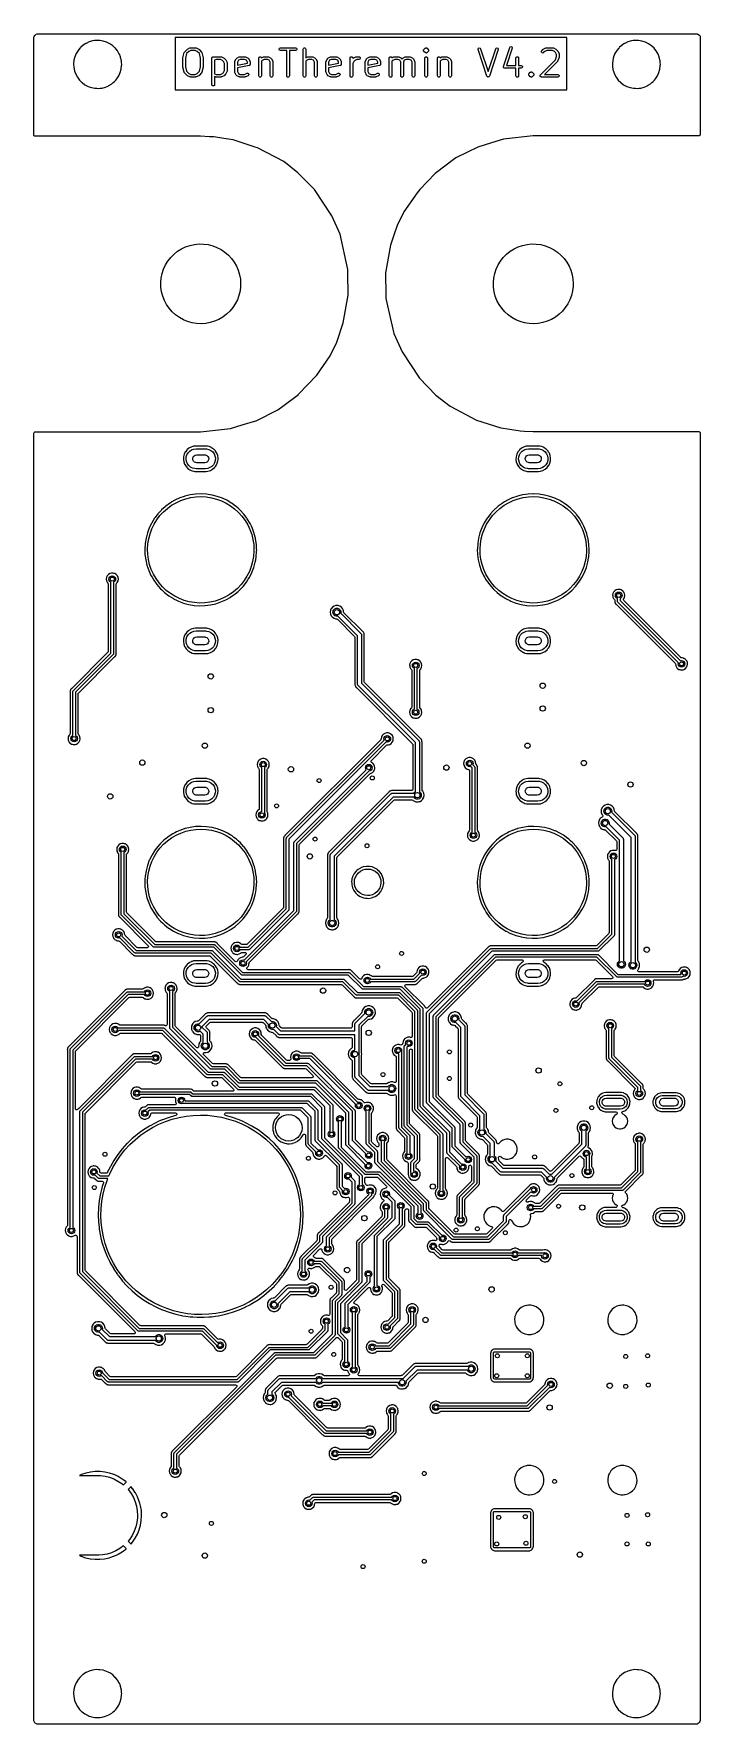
# Model space of a CAD drawing. Extents: x 0.04 to 2.01, y 0.04 to 5.04.
import ezdxf

# ---------------------------------------------------------------- set-up
doc = ezdxf.new("R2010")
doc.units = 0
doc.header["$MEASUREMENT"] = 0
doc.layers.add('BLACK', color=7, linetype='CONTINUOUS')

msp = doc.modelspace()

# ---------------------------------------------------------------- linework, layer by layer
at = {"layer": 'BLACK', "linetype": 'CONTINUOUS'}
for p, q in [((0.037421, 5.03089), (0.038031, 5.03298)), ((0.037421, 4.74195), (0.037421, 5.03089)), ((0.038031, 5.03298), (0.040274, 5.03651)), ((0.040274, 5.03651), (0.041128, 5.03746)), ((0.041128, 5.03746), (0.044884, 5.04046)), ((0.044884, 5.04046), (0.047319, 5.04132)), ((0.047319, 5.04132), (2.00068, 5.04132)), ((0.182997, 5.00709), (0.176828, 5.00158)), ((0.183104, 5.00718), (0.182997, 5.00709)), ((0.182997, 5.00709), (0.182997, 5.00709)), ((0.183225, 5.00726), (0.183104, 5.00718)), ((0.191795, 5.01288), (0.183225, 5.00726)), ((0.191915, 5.01296), (0.191795, 5.01288)), ((0.191795, 5.01288), (0.191795, 5.01288)), ((0.201484, 5.01737), (0.191915, 5.01296)), ((0.211599, 5.02032), (0.201484, 5.01737)), ((0.216818, 5.02103), (0.211599, 5.02032)), ((0.221895, 5.02172), (0.216818, 5.02103)), ((0.221896, 5.02172), (0.221895, 5.02172)), ((0.222038, 5.02174), (0.221896, 5.02172)), ((0.22849, 5.02165), (0.222038, 5.02174)), ((0.232429, 5.0216), (0.22849, 5.02165)), ((0.232573, 5.0216), (0.232429, 5.0216)), ((0.232716, 5.02158), (0.232573, 5.0216)), ((0.24283, 5.01993), (0.232716, 5.02158)), ((0.232716, 5.02158), (0.232716, 5.02158)), ((0.242972, 5.01991), (0.24283, 5.01993)), ((0.24283, 5.01993), (0.24283, 5.01993)), ((0.253007, 5.0167), (0.242972, 5.01991)), ((0.262456, 5.01204), (0.253007, 5.0167)), ((0.271113, 5.00603), (0.262456, 5.01204)), ((0.271218, 5.00593), (0.271113, 5.00603)), ((0.278682, 4.99891), (0.271218, 5.00593)), ((1.61532, 5.02994), (0.455548, 5.02994)), ((0.455548, 5.02994), (0.455548, 4.87557)), ((1.61532, 4.87557), (1.61532, 5.02994)), ((1.77748, 5.00709), (1.77132, 5.00158)), ((1.77759, 5.00718), (1.77748, 5.00709)), ((1.77748, 5.00709), (1.77748, 5.00709)), ((1.77771, 5.00726), (1.77759, 5.00718)), ((1.78628, 5.01288), (1.77771, 5.00726)), ((1.7864, 5.01296), (1.78628, 5.01288)), ((1.78628, 5.01288), (1.78628, 5.01288)), ((1.79597, 5.01737), (1.7864, 5.01296)), ((1.80609, 5.02032), (1.79597, 5.01737)), ((1.81131, 5.02103), (1.80609, 5.02032)), ((1.81638, 5.02172), (1.81131, 5.02103)), ((1.81653, 5.02174), (1.81638, 5.02172)), ((1.81638, 5.02172), (1.81638, 5.02172)), ((1.82298, 5.02165), (1.81653, 5.02174)), ((1.82692, 5.0216), (1.82298, 5.02165)), ((1.82706, 5.0216), (1.82692, 5.0216)), ((1.8272, 5.02158), (1.82706, 5.0216)), ((1.83732, 5.01993), (1.8272, 5.02158)), ((1.8272, 5.02158), (1.8272, 5.02158)), ((1.83746, 5.01991), (1.83732, 5.01993)), ((1.83732, 5.01993), (1.83732, 5.01993)), ((1.84749, 5.0167), (1.83746, 5.01991)), ((1.85694, 5.01204), (1.84749, 5.0167)), ((1.8656, 5.00603), (1.85694, 5.01204)), ((1.86571, 5.00593), (1.8656, 5.00603)), ((1.87317, 4.99891), (1.86571, 5.00593)), ((2.00068, 5.04132), (2.00275, 5.04073)), ((2.00275, 5.04073), (2.00785, 5.03754)), ((2.00785, 5.03754), (2.0091, 5.03628)), ((2.0091, 5.03628), (2.00924, 5.03604)), ((2.00924, 5.03604), (2.00982, 5.034)), ((2.00982, 5.034), (2.00982, 4.74295)), ((0.156373, 4.96313), (0.155318, 4.95265)), ((0.158967, 4.97334), (0.156373, 4.96313)), ((0.163041, 4.98306), (0.158967, 4.97334)), ((0.168507, 4.99207), (0.163041, 4.98306)), ((0.174117, 4.99881), (0.168507, 4.99207)), ((0.175152, 5.00006), (0.174117, 4.99881)), ((0.175244, 5.00017), (0.175152, 5.00006)), ((0.175152, 5.00006), (0.175152, 5.00006)), ((0.176828, 5.00158), (0.175244, 5.00017)), ((0.278787, 4.99881), (0.278682, 4.99891)), ((0.278682, 4.99891), (0.278682, 4.99891)), ((0.278877, 4.9987), (0.278787, 4.99881)), ((0.284202, 4.99194), (0.278877, 4.9987)), ((0.28531, 4.99054), (0.284202, 4.99194)), ((0.290538, 4.98139), (0.28531, 4.99054)), ((0.29059, 4.98126), (0.290538, 4.98139)), ((0.293615, 4.97348), (0.29059, 4.98126)), ((0.294356, 4.97157), (0.293615, 4.97348)), ((0.296682, 4.96129), (0.294356, 4.97157)), ((0.296692, 4.96115), (0.296682, 4.96129)), ((0.297066, 4.95612), (0.296692, 4.96115)), ((0.296692, 4.96115), (0.296692, 4.96115)), ((0.297463, 4.95079), (0.297066, 4.95612)), ((0.47844, 4.96963), (0.478592, 4.97009)), ((0.47844, 4.94338), (0.47844, 4.96963)), ((0.478558, 4.97058), (0.482307, 4.98558)), ((0.478592, 4.97009), (0.478558, 4.97058)), ((0.482307, 4.98558), (0.482865, 4.98647)), ((0.482865, 4.98647), (0.483343, 4.98741)), ((0.483343, 4.98741), (0.490842, 4.99491)), ((0.489682, 4.98261), (0.486314, 4.96914)), ((0.486314, 4.96914), (0.486314, 4.94387)), ((0.495958, 4.98889), (0.489682, 4.98261)), ((0.490842, 4.99491), (0.49141, 4.9952)), ((0.49141, 4.9952), (0.491865, 4.99565)), ((0.491865, 4.99565), (0.499364, 4.9994)), ((0.502054, 4.99194), (0.495958, 4.98889)), ((0.499364, 4.9994), (0.500262, 4.99953)), ((0.500262, 4.99953), (0.501125, 4.99981)), ((0.501125, 4.99981), (0.516123, 4.99981)), ((0.515194, 4.99194), (0.502054, 4.99194)), ((0.52129, 4.98889), (0.515194, 4.99194)), ((0.516123, 4.99981), (0.516986, 4.99953)), ((0.516986, 4.99953), (0.517884, 4.9994)), ((0.517884, 4.9994), (0.525383, 4.99565)), ((0.527566, 4.98261), (0.52129, 4.98889)), ((0.525383, 4.99565), (0.525837, 4.9952)), ((0.525837, 4.9952), (0.526406, 4.99491)), ((0.526406, 4.99491), (0.533905, 4.98741)), ((0.530934, 4.96914), (0.527566, 4.98261)), ((0.530934, 4.94387), (0.530934, 4.96914)), ((0.533905, 4.98741), (0.534383, 4.98647)), ((0.534383, 4.98647), (0.534941, 4.98558)), ((0.534941, 4.98558), (0.53869, 4.97058)), ((0.53869, 4.97058), (0.538656, 4.97009)), ((0.538656, 4.97009), (0.538808, 4.96963)), ((0.538808, 4.96963), (0.538808, 4.94338)), ((0.564679, 4.96963), (0.565431, 4.97194)), ((0.564679, 4.89089), (0.564679, 4.96963)), ((0.565431, 4.97194), (0.5674, 4.97337)), ((0.5674, 4.97337), (0.569833, 4.97337)), ((0.569833, 4.97337), (0.571802, 4.97194)), ((0.571802, 4.97194), (0.571821, 4.97188)), ((0.571821, 4.97188), (0.574355, 4.97315)), ((0.577045, 4.96569), (0.572553, 4.96345)), ((0.572553, 4.96345), (0.572553, 4.92332)), ((0.574355, 4.97315), (0.575252, 4.97329)), ((0.575252, 4.97329), (0.576115, 4.97357)), ((0.576115, 4.97357), (0.591114, 4.97357)), ((0.590184, 4.96569), (0.577045, 4.96569)), ((0.596281, 4.96264), (0.590184, 4.96569)), ((0.591114, 4.97357), (0.591977, 4.97329)), ((0.591977, 4.97329), (0.592874, 4.97315)), ((0.592874, 4.97315), (0.600373, 4.9694)), ((0.599127, 4.9598), (0.596281, 4.96264)), ((0.602175, 4.9537), (0.599127, 4.9598)), ((0.600373, 4.9694), (0.600828, 4.96895)), ((0.600828, 4.96895), (0.601396, 4.96866)), ((0.601396, 4.96866), (0.605146, 4.96491)), ((0.605146, 4.96491), (0.605436, 4.96435)), ((0.605436, 4.96435), (0.605884, 4.96389)), ((0.605884, 4.96389), (0.609633, 4.95639)), ((0.609633, 4.95639), (0.609768, 4.95549)), ((0.609768, 4.95549), (0.610049, 4.95463)), ((0.610049, 4.95463), (0.610049, 4.93213)), ((0.632171, 4.95838), (0.632451, 4.95924)), ((0.632171, 4.92838), (0.632171, 4.95838)), ((0.632451, 4.95924), (0.632587, 4.96014)), ((0.632587, 4.96014), (0.636336, 4.96764)), ((0.636336, 4.96764), (0.636358, 4.96766)), ((0.636358, 4.96766), (0.636363, 4.96769)), ((0.636363, 4.96769), (0.637209, 4.96853)), ((0.637209, 4.96853), (0.638044, 4.96937)), ((0.638044, 4.96937), (0.638074, 4.96938)), ((0.638074, 4.96938), (0.638097, 4.9694)), ((0.638097, 4.9694), (0.645596, 4.97315)), ((0.642792, 4.96294), (0.640045, 4.95745)), ((0.640045, 4.95745), (0.640045, 4.94818)), ((0.640045, 4.94818), (0.669666, 4.95411)), ((0.648286, 4.96569), (0.642792, 4.96294)), ((0.645596, 4.97315), (0.646493, 4.97329)), ((0.646493, 4.97329), (0.647357, 4.97357)), ((0.647357, 4.97357), (0.662355, 4.97357)), ((0.661425, 4.96569), (0.648286, 4.96569)), ((0.666919, 4.96294), (0.661425, 4.96569)), ((0.662355, 4.97357), (0.663218, 4.97329)), ((0.663218, 4.97329), (0.664115, 4.97315)), ((0.664115, 4.97315), (0.671614, 4.9694)), ((0.669666, 4.95745), (0.666919, 4.96294)), ((0.669666, 4.95411), (0.669666, 4.95745)), ((0.671614, 4.9694), (0.671637, 4.96938)), ((0.671637, 4.96938), (0.671668, 4.96937)), ((0.671668, 4.96937), (0.672501, 4.96853)), ((0.672501, 4.96853), (0.673348, 4.96769)), ((0.673348, 4.96769), (0.673353, 4.96766)), ((0.673353, 4.96766), (0.673375, 4.96764)), ((0.673375, 4.96764), (0.677125, 4.96014)), ((0.677125, 4.96014), (0.67726, 4.95924)), ((0.67726, 4.95924), (0.67754, 4.95838)), ((0.67754, 4.95838), (0.67754, 4.95088)), ((0.703412, 4.96963), (0.704164, 4.97194)), ((0.703412, 4.91714), (0.703412, 4.96963)), ((0.704164, 4.97194), (0.706132, 4.97337)), ((0.706132, 4.97337), (0.708566, 4.97337)), ((0.708566, 4.97337), (0.710534, 4.97194)), ((0.710534, 4.97194), (0.711078, 4.97027)), ((0.711078, 4.97027), (0.716837, 4.97315)), ((0.713431, 4.96264), (0.711286, 4.9605)), ((0.711286, 4.9605), (0.711286, 4.91714)), ((0.719527, 4.96569), (0.713431, 4.96264)), ((0.716837, 4.97315), (0.717734, 4.97329)), ((0.717734, 4.97329), (0.718598, 4.97357)), ((0.718598, 4.97357), (0.729846, 4.97357)), ((0.728917, 4.96569), (0.719527, 4.96569)), ((0.734411, 4.96294), (0.728917, 4.96569)), ((0.729846, 4.97357), (0.730709, 4.97329)), ((0.730709, 4.97329), (0.731607, 4.97315)), ((0.731607, 4.97315), (0.739106, 4.9694)), ((0.737158, 4.95745), (0.734411, 4.96294)), ((0.737158, 4.91714), (0.737158, 4.95745)), ((0.739106, 4.9694), (0.739128, 4.96938)), ((0.739128, 4.96938), (0.739159, 4.96937)), ((0.739159, 4.96937), (0.739992, 4.96853)), ((0.739992, 4.96853), (0.74084, 4.96769)), ((0.74084, 4.96769), (0.740845, 4.96766)), ((0.740845, 4.96766), (0.740867, 4.96764)), ((0.740867, 4.96764), (0.744616, 4.96014)), ((0.744616, 4.96014), (0.744751, 4.95924)), ((0.744751, 4.95924), (0.745032, 4.95838)), ((0.745032, 4.95838), (0.745032, 4.91714)), ((0.763597, 4.99709), (0.765027, 4.99906)), ((0.763597, 4.99466), (0.763597, 4.99709)), ((0.765027, 4.99269), (0.763597, 4.99466)), ((0.765027, 4.99906), (0.767342, 4.99981)), ((0.767342, 4.99194), (0.765027, 4.99269)), ((0.767342, 4.99981), (0.812336, 4.99981)), ((0.785902, 4.99194), (0.767342, 4.99194)), ((0.785902, 4.91714), (0.785902, 4.99194)), ((0.812336, 4.99194), (0.793776, 4.99194)), ((0.793776, 4.99194), (0.793776, 4.91714)), ((0.812336, 4.99981), (0.81465, 4.99906)), ((0.81465, 4.99269), (0.812336, 4.99194)), ((0.81465, 4.99906), (0.81608, 4.99709)), ((0.81608, 4.99466), (0.81465, 4.99269)), ((0.81608, 4.99709), (0.81608, 4.99466)), ((0.834646, 4.99588), (0.835398, 4.99819)), ((0.834646, 4.91714), (0.834646, 4.99588)), ((0.835398, 4.99819), (0.837366, 4.99962)), ((0.837366, 4.99962), (0.839799, 4.99962)), ((0.839799, 4.99962), (0.841768, 4.99819)), ((0.841768, 4.99819), (0.84252, 4.99588)), ((0.84252, 4.99588), (0.84252, 4.97037)), ((0.84252, 4.97037), (0.848071, 4.97315)), ((0.844664, 4.96264), (0.84252, 4.9605)), ((0.84252, 4.9605), (0.84252, 4.91714)), ((0.850761, 4.96569), (0.844664, 4.96264)), ((0.848071, 4.97315), (0.848968, 4.97329)), ((0.848968, 4.97329), (0.849831, 4.97357)), ((0.849831, 4.97357), (0.86108, 4.97357)), ((0.86015, 4.96569), (0.850761, 4.96569)), ((0.865644, 4.96294), (0.86015, 4.96569)), ((0.86108, 4.97357), (0.861943, 4.97329)), ((0.861943, 4.97329), (0.862841, 4.97315)), ((0.862841, 4.97315), (0.87034, 4.9694)), ((0.868391, 4.95745), (0.865644, 4.96294)), ((0.868391, 4.91714), (0.868391, 4.95745)), ((0.87034, 4.9694), (0.870362, 4.96938)), ((0.870362, 4.96938), (0.870393, 4.96937)), ((0.870393, 4.96937), (0.871226, 4.96853)), ((0.871226, 4.96853), (0.872073, 4.96769)), ((0.872073, 4.96769), (0.872078, 4.96766)), ((0.872078, 4.96766), (0.8721, 4.96764)), ((0.8721, 4.96764), (0.87585, 4.96014)), ((0.87585, 4.96014), (0.875985, 4.95924)), ((0.875985, 4.95924), (0.876265, 4.95838)), ((0.876265, 4.95838), (0.876265, 4.91714)), ((0.902137, 4.95838), (0.902418, 4.95924)), ((0.902137, 4.92838), (0.902137, 4.95838)), ((0.902418, 4.95924), (0.902553, 4.96014)), ((0.902553, 4.96014), (0.906302, 4.96764)), ((0.906302, 4.96764), (0.906324, 4.96766)), ((0.906324, 4.96766), (0.906329, 4.96769)), ((0.906329, 4.96769), (0.907175, 4.96853)), ((0.907175, 4.96853), (0.90801, 4.96937)), ((0.90801, 4.96937), (0.908041, 4.96938)), ((0.908041, 4.96938), (0.908063, 4.9694)), ((0.908063, 4.9694), (0.915562, 4.97315)), ((0.912758, 4.96294), (0.910011, 4.95745)), ((0.910011, 4.95745), (0.910011, 4.94818)), ((0.910011, 4.94818), (0.939633, 4.95411)), ((0.918252, 4.96569), (0.912758, 4.96294)), ((0.915562, 4.97315), (0.91646, 4.97329)), ((0.91646, 4.97329), (0.917323, 4.97357)), ((0.917323, 4.97357), (0.932321, 4.97357)), ((0.931392, 4.96569), (0.918252, 4.96569)), ((0.936886, 4.96294), (0.931392, 4.96569)), ((0.932321, 4.97357), (0.933184, 4.97329)), ((0.933184, 4.97329), (0.934082, 4.97315)), ((0.934082, 4.97315), (0.941581, 4.9694)), ((0.939633, 4.95745), (0.936886, 4.96294)), ((0.939633, 4.95411), (0.939633, 4.95745)), ((0.941581, 4.9694), (0.941603, 4.96938)), ((0.941603, 4.96938), (0.941634, 4.96937)), ((0.941634, 4.96937), (0.942467, 4.96853)), ((0.942467, 4.96853), (0.943314, 4.96769)), ((0.943314, 4.96769), (0.943319, 4.96766)), ((0.943319, 4.96766), (0.943341, 4.96764)), ((0.943341, 4.96764), (0.947091, 4.96014)), ((0.947091, 4.96014), (0.947226, 4.95924)), ((0.947226, 4.95924), (0.947507, 4.95838)), ((0.947507, 4.95838), (0.947507, 4.95088)), ((0.973378, 4.96963), (0.97413, 4.97194)), ((0.973378, 4.91714), (0.973378, 4.96963)), ((0.97413, 4.97194), (0.976099, 4.97337)), ((0.976099, 4.97337), (0.978532, 4.97337)), ((0.978532, 4.97337), (0.9805, 4.97194)), ((0.9805, 4.97194), (0.981252, 4.96963)), ((0.981252, 4.96963), (0.981252, 4.96789)), ((0.981252, 4.96789), (0.98203, 4.96866)), ((0.9843, 4.9598), (0.981252, 4.9537)), ((0.98203, 4.96866), (0.982599, 4.96895)), ((0.982599, 4.96895), (0.983054, 4.9694)), ((0.983054, 4.9694), (0.990553, 4.97315)), ((0.987147, 4.96264), (0.9843, 4.9598)), ((0.993243, 4.96569), (0.987147, 4.96264)), ((0.990553, 4.97315), (0.99145, 4.97329)), ((0.99145, 4.97329), (0.992313, 4.97357)), ((0.992313, 4.97357), (0.999813, 4.97357)), ((0.999813, 4.96569), (0.993243, 4.96569)), ((0.999813, 4.97357), (1.00213, 4.97281)), ((1.00213, 4.96644), (0.999813, 4.96569)), ((1.00213, 4.97281), (1.00356, 4.97085)), ((1.00356, 4.96841), (1.00213, 4.96644)), ((1.00356, 4.97085), (1.00356, 4.96841)), ((1.01837, 4.95838), (1.01865, 4.95924)), ((1.01837, 4.92838), (1.01837, 4.95838)), ((1.01865, 4.95924), (1.01879, 4.96014)), ((1.01879, 4.96014), (1.02254, 4.96764)), ((1.02254, 4.96764), (1.02256, 4.96766)), ((1.02256, 4.96769), (1.02341, 4.96853)), ((1.02256, 4.96766), (1.02256, 4.96769)), ((1.02341, 4.96853), (1.02425, 4.96937)), ((1.02425, 4.96937), (1.02428, 4.96938)), ((1.02428, 4.96938), (1.0243, 4.9694)), ((1.0243, 4.9694), (1.0318, 4.97315)), ((1.02899, 4.96294), (1.02625, 4.95745)), ((1.02625, 4.95745), (1.02625, 4.94818)), ((1.02625, 4.94818), (1.05587, 4.95411)), ((1.03449, 4.96569), (1.02899, 4.96294)), ((1.0318, 4.97315), (1.0327, 4.97329)), ((1.0327, 4.97329), (1.03356, 4.97357)), ((1.03356, 4.97357), (1.04856, 4.97357)), ((1.04763, 4.96569), (1.03449, 4.96569)), ((1.05312, 4.96294), (1.04763, 4.96569)), ((1.04856, 4.97357), (1.04942, 4.97329)), ((1.04942, 4.97329), (1.05032, 4.97315)), ((1.05032, 4.97315), (1.05782, 4.9694)), ((1.05587, 4.95745), (1.05312, 4.96294)), ((1.05587, 4.95411), (1.05587, 4.95745)), ((1.05782, 4.9694), (1.05784, 4.96938)), ((1.05784, 4.96938), (1.05787, 4.96937)), ((1.05787, 4.96937), (1.0587, 4.96853)), ((1.0587, 4.96853), (1.05955, 4.96769)), ((1.05955, 4.96769), (1.05955, 4.96766)), ((1.05955, 4.96766), (1.05958, 4.96764)), ((1.05958, 4.96764), (1.06333, 4.96014)), ((1.06333, 4.96014), (1.06346, 4.95924)), ((1.06346, 4.95924), (1.06374, 4.95838)), ((1.06374, 4.95838), (1.06374, 4.95088)), ((1.08961, 4.96963), (1.09037, 4.97194)), ((1.08961, 4.91714), (1.08961, 4.96963)), ((1.09037, 4.97194), (1.09233, 4.97337)), ((1.09233, 4.97337), (1.09477, 4.97337)), ((1.09477, 4.97337), (1.09674, 4.97194)), ((1.09674, 4.97194), (1.09728, 4.97027)), ((1.09728, 4.97027), (1.10304, 4.97315)), ((1.09963, 4.96264), (1.09749, 4.9605)), ((1.09749, 4.9605), (1.09749, 4.91714)), ((1.10573, 4.96569), (1.09963, 4.96264)), ((1.10304, 4.97315), (1.10394, 4.97329)), ((1.10394, 4.97329), (1.1048, 4.97357)), ((1.1048, 4.97357), (1.11605, 4.97357)), ((1.11512, 4.96569), (1.10573, 4.96569)), ((1.12061, 4.96294), (1.11512, 4.96569)), ((1.11605, 4.97357), (1.11691, 4.97329)), ((1.11691, 4.97329), (1.11781, 4.97315)), ((1.11781, 4.97315), (1.12531, 4.9694)), ((1.12336, 4.95745), (1.12061, 4.96294)), ((1.12336, 4.91714), (1.12336, 4.95745)), ((1.12531, 4.9694), (1.12533, 4.96938)), ((1.12533, 4.96938), (1.12536, 4.96937)), ((1.12536, 4.96937), (1.12619, 4.96853)), ((1.12619, 4.96853), (1.12704, 4.96769)), ((1.12704, 4.96769), (1.12705, 4.96766)), ((1.12705, 4.96766), (1.12707, 4.96764)), ((1.12707, 4.96764), (1.1273, 4.96718)), ((1.1273, 4.96718), (1.12752, 4.96764)), ((1.12752, 4.96764), (1.12755, 4.96766)), ((1.12755, 4.96769), (1.1284, 4.96853)), ((1.12755, 4.96766), (1.12755, 4.96769)), ((1.1284, 4.96853), (1.12923, 4.96937)), ((1.12923, 4.96937), (1.12926, 4.96938)), ((1.12926, 4.96938), (1.12929, 4.9694)), ((1.12929, 4.9694), (1.13678, 4.97315)), ((1.13398, 4.96294), (1.13123, 4.95745)), ((1.13123, 4.95745), (1.13123, 4.91714)), ((1.13947, 4.96569), (1.13398, 4.96294)), ((1.13678, 4.97315), (1.13768, 4.97329)), ((1.13768, 4.97329), (1.13855, 4.97357)), ((1.13855, 4.97357), (1.14979, 4.97357)), ((1.14886, 4.96569), (1.13947, 4.96569)), ((1.15436, 4.96294), (1.14886, 4.96569)), ((1.14979, 4.97357), (1.15066, 4.97329)), ((1.15066, 4.97329), (1.15155, 4.97315)), ((1.15155, 4.97315), (1.15905, 4.9694)), ((1.15711, 4.95745), (1.15436, 4.96294)), ((1.15711, 4.91714), (1.15711, 4.95745)), ((1.15905, 4.9694), (1.15908, 4.96938)), ((1.15908, 4.96938), (1.15911, 4.96937)), ((1.15911, 4.96937), (1.15994, 4.96853)), ((1.15994, 4.96853), (1.16079, 4.96769)), ((1.16079, 4.96769), (1.16079, 4.96766)), ((1.16079, 4.96766), (1.16081, 4.96764)), ((1.16081, 4.96764), (1.16456, 4.96014)), ((1.16456, 4.96014), (1.1647, 4.95924)), ((1.1647, 4.95924), (1.16498, 4.95838)), ((1.16498, 4.95838), (1.16498, 4.91714)), ((1.1909, 4.99274), (1.19118, 4.9933)), ((1.191, 4.99213), (1.1909, 4.99274)), ((1.1909, 4.99151), (1.191, 4.99213)), ((1.19118, 4.99095), (1.1909, 4.99151)), ((1.19118, 4.9933), (1.19128, 4.99391)), ((1.19128, 4.99034), (1.19118, 4.99095)), ((1.19128, 4.99391), (1.19172, 4.99435)), ((1.19172, 4.9899), (1.19128, 4.99034)), ((1.19172, 4.99435), (1.192, 4.99491)), ((1.192, 4.98934), (1.19172, 4.9899)), ((1.192, 4.99491), (1.19575, 4.99866)), ((1.19575, 4.98559), (1.192, 4.98934)), ((1.1946, 4.96963), (1.19535, 4.97194)), ((1.1946, 4.91714), (1.1946, 4.96963)), ((1.19535, 4.97194), (1.19732, 4.97337)), ((1.19575, 4.99866), (1.19631, 4.99894)), ((1.19631, 4.98531), (1.19575, 4.98559)), ((1.19631, 4.99894), (1.19675, 4.99938)), ((1.19675, 4.98487), (1.19631, 4.98531)), ((1.19675, 4.99938), (1.19706, 4.99943)), ((1.19706, 4.98482), (1.19675, 4.98487)), ((1.19706, 4.99943), (1.19732, 4.99962)), ((1.19732, 4.98463), (1.19706, 4.98482)), ((1.19732, 4.99962), (1.19764, 4.99962)), ((1.19764, 4.98463), (1.19732, 4.98463)), ((1.19732, 4.97337), (1.19975, 4.97337)), ((1.19764, 4.99962), (1.19792, 4.99976)), ((1.19792, 4.98449), (1.19764, 4.98463)), ((1.19792, 4.99976), (1.19854, 4.99967)), ((1.19854, 4.98459), (1.19792, 4.98449)), ((1.19854, 4.99967), (1.19915, 4.99976)), ((1.19915, 4.98449), (1.19854, 4.98459)), ((1.19915, 4.99976), (1.19944, 4.99962)), ((1.19944, 4.98463), (1.19915, 4.98449)), ((1.19944, 4.99962), (1.19975, 4.99962)), ((1.19975, 4.98463), (1.19944, 4.98463)), ((1.19975, 4.99962), (1.20001, 4.99943)), ((1.20001, 4.98482), (1.19975, 4.98463)), ((1.19975, 4.97337), (1.20172, 4.97194)), ((1.20001, 4.99943), (1.20033, 4.99938)), ((1.20033, 4.98487), (1.20001, 4.98482)), ((1.20033, 4.99938), (1.20077, 4.99894)), ((1.20077, 4.98531), (1.20033, 4.98487)), ((1.20077, 4.99894), (1.20132, 4.99866)), ((1.20132, 4.98559), (1.20077, 4.98531)), ((1.20132, 4.99866), (1.20507, 4.99491)), ((1.20507, 4.98934), (1.20132, 4.98559)), ((1.20172, 4.97194), (1.20247, 4.96963)), ((1.20247, 4.96963), (1.20247, 4.91714)), ((1.20507, 4.99491), (1.20535, 4.99435)), ((1.20535, 4.9899), (1.20507, 4.98934)), ((1.20535, 4.99435), (1.2058, 4.99391)), ((1.2058, 4.99034), (1.20535, 4.9899)), ((1.2058, 4.99391), (1.20589, 4.9933)), ((1.20589, 4.99095), (1.2058, 4.99034)), ((1.20589, 4.9933), (1.20618, 4.99274)), ((1.20618, 4.99151), (1.20589, 4.99095)), ((1.20618, 4.99274), (1.20608, 4.99213)), ((1.20608, 4.99213), (1.20618, 4.99151)), ((1.2321, 4.96963), (1.23285, 4.97194)), ((1.2321, 4.91714), (1.2321, 4.96963)), ((1.23285, 4.97194), (1.23482, 4.97337)), ((1.23482, 4.97337), (1.23725, 4.97337)), ((1.23725, 4.97337), (1.23922, 4.97194)), ((1.23922, 4.97194), (1.23976, 4.97027)), ((1.23976, 4.97027), (1.24552, 4.97315)), ((1.24211, 4.96264), (1.23997, 4.9605)), ((1.23997, 4.9605), (1.23997, 4.91714)), ((1.24821, 4.96569), (1.24211, 4.96264)), ((1.24552, 4.97315), (1.24642, 4.97329)), ((1.24642, 4.97329), (1.24728, 4.97357)), ((1.24728, 4.97357), (1.25853, 4.97357)), ((1.2576, 4.96569), (1.24821, 4.96569)), ((1.26309, 4.96294), (1.2576, 4.96569)), ((1.25853, 4.97357), (1.25939, 4.97329)), ((1.25939, 4.97329), (1.26029, 4.97315)), ((1.26029, 4.97315), (1.26779, 4.9694)), ((1.26584, 4.95745), (1.26309, 4.96294)), ((1.26584, 4.91714), (1.26584, 4.95745)), ((1.26779, 4.9694), (1.26781, 4.96938)), ((1.26781, 4.96938), (1.26784, 4.96937)), ((1.26784, 4.96937), (1.26868, 4.96853)), ((1.26868, 4.96853), (1.26952, 4.96769)), ((1.26952, 4.96769), (1.26953, 4.96766)), ((1.26953, 4.96766), (1.26955, 4.96764)), ((1.26955, 4.96764), (1.2733, 4.96014)), ((1.2733, 4.96014), (1.27344, 4.95924)), ((1.27344, 4.95924), (1.27372, 4.95838)), ((1.27372, 4.95838), (1.27372, 4.91714)), ((1.35226, 4.99706), (1.35368, 4.99904)), ((1.35228, 4.99463), (1.35226, 4.99706)), ((1.37853, 4.91589), (1.35228, 4.99463)), ((1.35368, 4.99904), (1.35599, 4.99981)), ((1.35599, 4.99981), (1.35831, 4.99908)), ((1.35831, 4.99908), (1.35975, 4.99712)), ((1.35975, 4.99712), (1.38226, 4.92959)), ((1.38226, 4.92959), (1.40478, 4.99712)), ((1.41225, 4.99463), (1.386, 4.91589)), ((1.40478, 4.99712), (1.40622, 4.99908)), ((1.40622, 4.99908), (1.40854, 4.99981)), ((1.40854, 4.99981), (1.41085, 4.99904)), ((1.41085, 4.99904), (1.41226, 4.99706)), ((1.41226, 4.99706), (1.41225, 4.99463)), ((1.42727, 4.94463), (1.44602, 5.00087)), ((1.45349, 4.99838), (1.43647, 4.94732)), ((1.44602, 5.00087), (1.44747, 5.00283)), ((1.44747, 5.00283), (1.44979, 5.00356)), ((1.44979, 5.00356), (1.45209, 5.00279)), ((1.45209, 5.00279), (1.45351, 5.00081)), ((1.45351, 5.00081), (1.45349, 4.99838)), ((1.46457, 4.96963), (1.46532, 4.97194)), ((1.46457, 4.94732), (1.46457, 4.96963)), ((1.46532, 4.97194), (1.46729, 4.97337)), ((1.46729, 4.97337), (1.46972, 4.97337)), ((1.46972, 4.97337), (1.47169, 4.97194)), ((1.47169, 4.97194), (1.47244, 4.96963)), ((1.47244, 4.96963), (1.47244, 4.94732)), ((1.53696, 4.91992), (1.5813, 4.96426)), ((1.53961, 4.98899), (1.54071, 4.99116)), ((1.53999, 4.98659), (1.53961, 4.98899)), ((1.54171, 4.98487), (1.53999, 4.98659)), ((1.54071, 4.99116), (1.54446, 4.99491)), ((1.54411, 4.98449), (1.54171, 4.98487)), ((1.54628, 4.98559), (1.54411, 4.98449)), ((1.54446, 4.99491), (1.54503, 4.9952)), ((1.54503, 4.9952), (1.54548, 4.99565)), ((1.54548, 4.99565), (1.55298, 4.9994)), ((1.54958, 4.98889), (1.54628, 4.98559)), ((1.58752, 4.95935), (1.54925, 4.92107)), ((1.55567, 4.99194), (1.54958, 4.98889)), ((1.55298, 4.9994), (1.55388, 4.99953)), ((1.55388, 4.99953), (1.55474, 4.99981)), ((1.55474, 4.99981), (1.57349, 4.99981)), ((1.57256, 4.99194), (1.55567, 4.99194)), ((1.57866, 4.98889), (1.57256, 4.99194)), ((1.57349, 4.99981), (1.57435, 4.99953)), ((1.57435, 4.99953), (1.57525, 4.9994)), ((1.57525, 4.9994), (1.58275, 4.99565)), ((1.5815, 4.98604), (1.57866, 4.98889)), ((1.5813, 4.96426), (1.58455, 4.97402)), ((1.58455, 4.97995), (1.5815, 4.98604)), ((1.58275, 4.99565), (1.58321, 4.9952)), ((1.58321, 4.9952), (1.58377, 4.99491)), ((1.58377, 4.99491), (1.58752, 4.99116)), ((1.58455, 4.97402), (1.58455, 4.97995)), ((1.58752, 4.99116), (1.58781, 4.99059)), ((1.58794, 4.96015), (1.58752, 4.95935)), ((1.58781, 4.99059), (1.58826, 4.99014)), ((1.58847, 4.96088), (1.58794, 4.96015)), ((1.58826, 4.99014), (1.59201, 4.98264)), ((1.59222, 4.97213), (1.58847, 4.96088)), ((1.59201, 4.98264), (1.59215, 4.98174)), ((1.59215, 4.98174), (1.59243, 4.98088)), ((1.59223, 4.97277), (1.59222, 4.97213)), ((1.59243, 4.97338), (1.59223, 4.97277)), ((1.59243, 4.98088), (1.59243, 4.97338)), ((1.75086, 4.96313), (1.74981, 4.95265)), ((1.75345, 4.97334), (1.75086, 4.96313)), ((1.75753, 4.98306), (1.75345, 4.97334)), ((1.763, 4.99207), (1.75753, 4.98306)), ((1.7686, 4.99881), (1.763, 4.99207)), ((1.76964, 5.00006), (1.7686, 4.99881)), ((1.76973, 5.00017), (1.76964, 5.00006)), ((1.76964, 5.00006), (1.76964, 5.00006)), ((1.77132, 5.00158), (1.76973, 5.00017)), ((1.87328, 4.99881), (1.87317, 4.99891)), ((1.87317, 4.99891), (1.87317, 4.99891)), ((1.87336, 4.9987), (1.87328, 4.99881)), ((1.87869, 4.99194), (1.87336, 4.9987)), ((1.8798, 4.99054), (1.87869, 4.99194)), ((1.88503, 4.98139), (1.8798, 4.99054)), ((1.88508, 4.98126), (1.88503, 4.98139)), ((1.8881, 4.97348), (1.88508, 4.98126)), ((1.88884, 4.97157), (1.8881, 4.97348)), ((1.89117, 4.96129), (1.88884, 4.97157)), ((1.89118, 4.96115), (1.89117, 4.96129)), ((1.89155, 4.95612), (1.89118, 4.96115)), ((1.89118, 4.96115), (1.89118, 4.96115)), ((1.89195, 4.95079), (1.89155, 4.95612)), ((0.155318, 4.95265), (0.155342, 4.95213)), ((0.155342, 4.95213), (0.155823, 4.94212)), ((0.155823, 4.94212), (0.157879, 4.93179)), ((0.157879, 4.93179), (0.157927, 4.93165)), ((0.157927, 4.93165), (0.157928, 4.93165)), ((0.157928, 4.93165), (0.158341, 4.9305)), ((0.158341, 4.9305), (0.161439, 4.92187)), ((0.161439, 4.92187), (0.166426, 4.91259)), ((0.166426, 4.91259), (0.17273, 4.90415)), ((0.17273, 4.90415), (0.172833, 4.90405)), ((0.172833, 4.90405), (0.180052, 4.89689)), ((0.276202, 4.90009), (0.279767, 4.90415)), ((0.279767, 4.90415), (0.283053, 4.9079)), ((0.283053, 4.9079), (0.283149, 4.90801)), ((0.283053, 4.9079), (0.283053, 4.9079)), ((0.283149, 4.90801), (0.288848, 4.91687)), ((0.288848, 4.91687), (0.291103, 4.92187)), ((0.291103, 4.92187), (0.293116, 4.92634)), ((0.293116, 4.92634), (0.293176, 4.92648)), ((0.293116, 4.92634), (0.293116, 4.92634)), ((0.293176, 4.92648), (0.296036, 4.93662)), ((0.296036, 4.93662), (0.297365, 4.94707)), ((0.297365, 4.94707), (0.297463, 4.95079)), ((0.478592, 4.94292), (0.47844, 4.94338)), ((0.478558, 4.94243), (0.478592, 4.94292)), ((0.482307, 4.92743), (0.478558, 4.94243)), ((0.482865, 4.92654), (0.482307, 4.92743)), ((0.483343, 4.9256), (0.482865, 4.92654)), ((0.490842, 4.9181), (0.483343, 4.9256)), ((0.486314, 4.94387), (0.489682, 4.9304)), ((0.489682, 4.9304), (0.495958, 4.92412)), ((0.49141, 4.91781), (0.490842, 4.9181)), ((0.491865, 4.91736), (0.49141, 4.91781)), ((0.499364, 4.91361), (0.491865, 4.91736)), ((0.495958, 4.92412), (0.502054, 4.92107)), ((0.500262, 4.91348), (0.499364, 4.91361)), ((0.501125, 4.9132), (0.500262, 4.91348)), ((0.516123, 4.9132), (0.501125, 4.9132)), ((0.502054, 4.92107), (0.515194, 4.92107)), ((0.515194, 4.92107), (0.52129, 4.92412)), ((0.516986, 4.91348), (0.516123, 4.9132)), ((0.517884, 4.91361), (0.516986, 4.91348)), ((0.525383, 4.91736), (0.517884, 4.91361)), ((0.52129, 4.92412), (0.527566, 4.9304)), ((0.525837, 4.91781), (0.525383, 4.91736)), ((0.526406, 4.9181), (0.525837, 4.91781)), ((0.533905, 4.9256), (0.526406, 4.9181)), ((0.527566, 4.9304), (0.530934, 4.94387)), ((0.534383, 4.92654), (0.533905, 4.9256)), ((0.534941, 4.92743), (0.534383, 4.92654)), ((0.53869, 4.94243), (0.534941, 4.92743)), ((0.538808, 4.94338), (0.538656, 4.94292)), ((0.538656, 4.94292), (0.53869, 4.94243)), ((0.572553, 4.92332), (0.577045, 4.92107)), ((0.574355, 4.91361), (0.572553, 4.91451)), ((0.572553, 4.91451), (0.572553, 4.89089)), ((0.575252, 4.91348), (0.574355, 4.91361)), ((0.576115, 4.9132), (0.575252, 4.91348)), ((0.591114, 4.9132), (0.576115, 4.9132)), ((0.577045, 4.92107), (0.590184, 4.92107)), ((0.590184, 4.92107), (0.596281, 4.92412)), ((0.591977, 4.91348), (0.591114, 4.9132)), ((0.592874, 4.91361), (0.591977, 4.91348)), ((0.600373, 4.91736), (0.592874, 4.91361)), ((0.596281, 4.92412), (0.599127, 4.92697)), ((0.599127, 4.92697), (0.602175, 4.93306)), ((0.600828, 4.91781), (0.600373, 4.91736)), ((0.601396, 4.9181), (0.600828, 4.91781)), ((0.605146, 4.92185), (0.601396, 4.9181)), ((0.602175, 4.93306), (0.602175, 4.9537)), ((0.605436, 4.92242), (0.605146, 4.92185)), ((0.605884, 4.92287), (0.605436, 4.92242)), ((0.609633, 4.93037), (0.605884, 4.92287)), ((0.609768, 4.93127), (0.609633, 4.93037)), ((0.610049, 4.93213), (0.609768, 4.93127)), ((0.632451, 4.92752), (0.632171, 4.92838)), ((0.632587, 4.92662), (0.632451, 4.92752)), ((0.636336, 4.91912), (0.632587, 4.92662)), ((0.636358, 4.9191), (0.636336, 4.91912)), ((0.636363, 4.91907), (0.636358, 4.9191)), ((0.637209, 4.91824), (0.636363, 4.91907)), ((0.638044, 4.91739), (0.637209, 4.91824)), ((0.638074, 4.91739), (0.638044, 4.91739)), ((0.638097, 4.91736), (0.638074, 4.91739)), ((0.645596, 4.91361), (0.638097, 4.91736)), ((0.674375, 4.94702), (0.640045, 4.94015)), ((0.640045, 4.94015), (0.640045, 4.92931)), ((0.640045, 4.92931), (0.642792, 4.92382)), ((0.642792, 4.92382), (0.648286, 4.92107)), ((0.646493, 4.91348), (0.645596, 4.91361)), ((0.647357, 4.9132), (0.646493, 4.91348)), ((0.662355, 4.9132), (0.647357, 4.9132)), ((0.648286, 4.92107), (0.661425, 4.92107)), ((0.661425, 4.92107), (0.668093, 4.92441)), ((0.663218, 4.91348), (0.662355, 4.9132)), ((0.664115, 4.91361), (0.663218, 4.91348)), ((0.671614, 4.91736), (0.664115, 4.91361)), ((0.668093, 4.92441), (0.670499, 4.92477)), ((0.670499, 4.92477), (0.672659, 4.92365)), ((0.673348, 4.91907), (0.671614, 4.91736)), ((0.672659, 4.92365), (0.673747, 4.92147)), ((0.673747, 4.92147), (0.673348, 4.91907)), ((0.674582, 4.94714), (0.674375, 4.94702)), ((0.67482, 4.94714), (0.674582, 4.94714)), ((0.675627, 4.94772), (0.67482, 4.94714)), ((0.676497, 4.94821), (0.675627, 4.94772)), ((0.676596, 4.94843), (0.676497, 4.94821)), ((0.676788, 4.94857), (0.676596, 4.94843)), ((0.677097, 4.94952), (0.676788, 4.94857)), ((0.677514, 4.95042), (0.677097, 4.94952)), ((0.67754, 4.95088), (0.677467, 4.95066)), ((0.677467, 4.95066), (0.677514, 4.95042)), ((0.704164, 4.91482), (0.703412, 4.91714)), ((0.706132, 4.91339), (0.704164, 4.91482)), ((0.708566, 4.91339), (0.706132, 4.91339)), ((0.710534, 4.91482), (0.708566, 4.91339)), ((0.711286, 4.91714), (0.710534, 4.91482)), ((0.73791, 4.91482), (0.737158, 4.91714)), ((0.739878, 4.91339), (0.73791, 4.91482)), ((0.742311, 4.91339), (0.739878, 4.91339)), ((0.74428, 4.91482), (0.742311, 4.91339)), ((0.745032, 4.91714), (0.74428, 4.91482)), ((0.786654, 4.91482), (0.785902, 4.91714)), ((0.788622, 4.91339), (0.786654, 4.91482)), ((0.791055, 4.91339), (0.788622, 4.91339)), ((0.793024, 4.91482), (0.791055, 4.91339)), ((0.793776, 4.91714), (0.793024, 4.91482)), ((0.835398, 4.91482), (0.834646, 4.91714)), ((0.837366, 4.91339), (0.835398, 4.91482)), ((0.839799, 4.91339), (0.837366, 4.91339)), ((0.841768, 4.91482), (0.839799, 4.91339)), ((0.84252, 4.91714), (0.841768, 4.91482)), ((0.869143, 4.91482), (0.868391, 4.91714)), ((0.871112, 4.91339), (0.869143, 4.91482)), ((0.873545, 4.91339), (0.871112, 4.91339)), ((0.875514, 4.91482), (0.873545, 4.91339)), ((0.876265, 4.91714), (0.875514, 4.91482)), ((0.902418, 4.92752), (0.902137, 4.92838)), ((0.902553, 4.92662), (0.902418, 4.92752)), ((0.906302, 4.91912), (0.902553, 4.92662)), ((0.906324, 4.9191), (0.906302, 4.91912)), ((0.906329, 4.91907), (0.906324, 4.9191)), ((0.907175, 4.91824), (0.906329, 4.91907)), ((0.90801, 4.91739), (0.907175, 4.91824)), ((0.908041, 4.91739), (0.90801, 4.91739)), ((0.908063, 4.91736), (0.908041, 4.91739)), ((0.915562, 4.91361), (0.908063, 4.91736)), ((0.944342, 4.94702), (0.910011, 4.94015)), ((0.910011, 4.94015), (0.910011, 4.92931)), ((0.910011, 4.92931), (0.912758, 4.92382)), ((0.912758, 4.92382), (0.918252, 4.92107)), ((0.91646, 4.91348), (0.915562, 4.91361)), ((0.917323, 4.9132), (0.91646, 4.91348)), ((0.932321, 4.9132), (0.917323, 4.9132)), ((0.918252, 4.92107), (0.931392, 4.92107)), ((0.931392, 4.92107), (0.938059, 4.92441)), ((0.933184, 4.91348), (0.932321, 4.9132)), ((0.934082, 4.91361), (0.933184, 4.91348)), ((0.941581, 4.91736), (0.934082, 4.91361)), ((0.938059, 4.92441), (0.940465, 4.92477)), ((0.940465, 4.92477), (0.942625, 4.92365)), ((0.943314, 4.91907), (0.941581, 4.91736)), ((0.942625, 4.92365), (0.943713, 4.92147)), ((0.943713, 4.92147), (0.943314, 4.91907)), ((0.944549, 4.94714), (0.944342, 4.94702)), ((0.944786, 4.94714), (0.944549, 4.94714)), ((0.945593, 4.94772), (0.944786, 4.94714)), ((0.946463, 4.94821), (0.945593, 4.94772)), ((0.946563, 4.94843), (0.946463, 4.94821)), ((0.946755, 4.94857), (0.946563, 4.94843)), ((0.947063, 4.94952), (0.946755, 4.94857)), ((0.94748, 4.95042), (0.947063, 4.94952)), ((0.947507, 4.95088), (0.947433, 4.95066)), ((0.947433, 4.95066), (0.94748, 4.95042)), ((0.97413, 4.91482), (0.973378, 4.91714)), ((0.976099, 4.91339), (0.97413, 4.91482)), ((0.978532, 4.91339), (0.976099, 4.91339)), ((0.9805, 4.91482), (0.978532, 4.91339)), ((0.981252, 4.91714), (0.9805, 4.91482)), ((0.981252, 4.9537), (0.981252, 4.91714)), ((1.01865, 4.92752), (1.01837, 4.92838)), ((1.01879, 4.92662), (1.01865, 4.92752)), ((1.02254, 4.91912), (1.01879, 4.92662)), ((1.02256, 4.9191), (1.02254, 4.91912)), ((1.02256, 4.91907), (1.02256, 4.9191)), ((1.02341, 4.91824), (1.02256, 4.91907)), ((1.02425, 4.91739), (1.02341, 4.91824)), ((1.02428, 4.91739), (1.02425, 4.91739)), ((1.0243, 4.91736), (1.02428, 4.91739)), ((1.0318, 4.91361), (1.0243, 4.91736)), ((1.06058, 4.94702), (1.02625, 4.94015)), ((1.02625, 4.94015), (1.02625, 4.92931)), ((1.02625, 4.92931), (1.02899, 4.92382)), ((1.02899, 4.92382), (1.03449, 4.92107)), ((1.0327, 4.91348), (1.0318, 4.91361)), ((1.03356, 4.9132), (1.0327, 4.91348)), ((1.04856, 4.9132), (1.03356, 4.9132)), ((1.03449, 4.92107), (1.04763, 4.92107)), ((1.04763, 4.92107), (1.05429, 4.92441)), ((1.04942, 4.91348), (1.04856, 4.9132)), ((1.05032, 4.91361), (1.04942, 4.91348)), ((1.05782, 4.91736), (1.05032, 4.91361)), ((1.05429, 4.92441), (1.0567, 4.92477)), ((1.0567, 4.92477), (1.05886, 4.92365)), ((1.05955, 4.91907), (1.05782, 4.91736)), ((1.05886, 4.92365), (1.05995, 4.92147)), ((1.05995, 4.92147), (1.05955, 4.91907)), ((1.06078, 4.94714), (1.06058, 4.94702)), ((1.06102, 4.94714), (1.06078, 4.94714)), ((1.06183, 4.94772), (1.06102, 4.94714)), ((1.0627, 4.94821), (1.06183, 4.94772)), ((1.0628, 4.94843), (1.0627, 4.94821)), ((1.06299, 4.94857), (1.0628, 4.94843)), ((1.0633, 4.94952), (1.06299, 4.94857)), ((1.06372, 4.95042), (1.0633, 4.94952)), ((1.06374, 4.95088), (1.06367, 4.95066)), ((1.06367, 4.95066), (1.06372, 4.95042)), ((1.09037, 4.91482), (1.08961, 4.91714)), ((1.09233, 4.91339), (1.09037, 4.91482)), ((1.09477, 4.91339), (1.09233, 4.91339)), ((1.09674, 4.91482), (1.09477, 4.91339)), ((1.09749, 4.91714), (1.09674, 4.91482)), ((1.12411, 4.91482), (1.12336, 4.91714)), ((1.12608, 4.91339), (1.12411, 4.91482)), ((1.12851, 4.91339), (1.12608, 4.91339)), ((1.13048, 4.91482), (1.12851, 4.91339)), ((1.13123, 4.91714), (1.13048, 4.91482)), ((1.15786, 4.91482), (1.15711, 4.91714)), ((1.15983, 4.91339), (1.15786, 4.91482)), ((1.16226, 4.91339), (1.15983, 4.91339)), ((1.16423, 4.91482), (1.16226, 4.91339)), ((1.16498, 4.91714), (1.16423, 4.91482)), ((1.19535, 4.91482), (1.1946, 4.91714)), ((1.19732, 4.91339), (1.19535, 4.91482)), ((1.19975, 4.91339), (1.19732, 4.91339)), ((1.20172, 4.91482), (1.19975, 4.91339)), ((1.20247, 4.91714), (1.20172, 4.91482)), ((1.23285, 4.91482), (1.2321, 4.91714)), ((1.23482, 4.91339), (1.23285, 4.91482)), ((1.23725, 4.91339), (1.23482, 4.91339)), ((1.23922, 4.91482), (1.23725, 4.91339)), ((1.23997, 4.91714), (1.23922, 4.91482)), ((1.26659, 4.91482), (1.26584, 4.91714)), ((1.26856, 4.91339), (1.26659, 4.91482)), ((1.271, 4.91339), (1.26856, 4.91339)), ((1.27296, 4.91482), (1.271, 4.91339)), ((1.27372, 4.91714), (1.27296, 4.91482)), ((1.37924, 4.91493), (1.37853, 4.91589)), ((1.37993, 4.91397), (1.37924, 4.91493)), ((1.37996, 4.91396), (1.37993, 4.91397)), ((1.37997, 4.91393), (1.37996, 4.91396)), ((1.38111, 4.91357), (1.37997, 4.91393)), ((1.38223, 4.9132), (1.38111, 4.91357)), ((1.38226, 4.91321), (1.38223, 4.9132)), ((1.38229, 4.9132), (1.38226, 4.91321)), ((1.38342, 4.91357), (1.38229, 4.9132)), ((1.38455, 4.91393), (1.38342, 4.91357)), ((1.38457, 4.91396), (1.38455, 4.91393)), ((1.3846, 4.91397), (1.38457, 4.91396)), ((1.38529, 4.91494), (1.3846, 4.91397)), ((1.386, 4.91589), (1.38529, 4.91494)), ((1.42726, 4.9446), (1.42727, 4.94461)), ((1.42726, 4.94339), (1.42726, 4.9446)), ((1.42726, 4.94219), (1.42726, 4.94339)), ((1.42726, 4.94218), (1.42726, 4.94219)), ((1.42726, 4.94217), (1.42726, 4.94218)), ((1.42797, 4.94119), (1.42726, 4.94217)), ((1.42727, 4.94461), (1.42727, 4.94463)), ((1.42867, 4.94021), (1.42797, 4.94119)), ((1.42869, 4.94021), (1.42867, 4.94021)), ((1.42869, 4.9402), (1.42869, 4.94021)), ((1.42984, 4.93983), (1.42869, 4.9402)), ((1.43098, 4.93945), (1.42984, 4.93983)), ((1.43099, 4.93945), (1.43098, 4.93945)), ((1.43101, 4.93945), (1.43099, 4.93945)), ((1.46457, 4.93945), (1.43101, 4.93945)), ((1.43647, 4.94732), (1.46457, 4.94732)), ((1.46457, 4.91714), (1.46457, 4.93945)), ((1.46532, 4.91482), (1.46457, 4.91714)), ((1.46729, 4.91339), (1.46532, 4.91482)), ((1.46972, 4.91339), (1.46729, 4.91339)), ((1.47169, 4.91482), (1.46972, 4.91339)), ((1.47244, 4.91714), (1.47169, 4.91482)), ((1.47244, 4.94732), (1.47975, 4.94732)), ((1.47975, 4.93945), (1.47244, 4.93945)), ((1.47244, 4.93945), (1.47244, 4.91714)), ((1.47975, 4.94732), (1.48207, 4.94657)), ((1.48207, 4.9402), (1.47975, 4.93945)), ((1.48207, 4.94657), (1.4835, 4.9446)), ((1.4835, 4.94217), (1.48207, 4.9402)), ((1.4835, 4.9446), (1.4835, 4.94217)), ((1.50211, 4.9215), (1.50239, 4.92206)), ((1.50221, 4.92088), (1.50211, 4.9215)), ((1.50211, 4.92027), (1.50221, 4.92088)), ((1.50239, 4.91971), (1.50211, 4.92027)), ((1.50239, 4.92206), (1.50249, 4.92267)), ((1.50249, 4.9191), (1.50239, 4.91971)), ((1.50249, 4.92267), (1.50293, 4.92311)), ((1.50293, 4.91866), (1.50249, 4.9191)), ((1.50293, 4.92311), (1.50322, 4.92367)), ((1.50322, 4.9181), (1.50293, 4.91866)), ((1.50322, 4.92367), (1.50696, 4.92742)), ((1.50696, 4.91435), (1.50322, 4.9181)), ((1.50696, 4.92742), (1.50752, 4.9277)), ((1.50752, 4.91407), (1.50696, 4.91435)), ((1.50752, 4.9277), (1.50796, 4.92814)), ((1.50796, 4.91363), (1.50752, 4.91407)), ((1.50796, 4.92814), (1.50828, 4.92819)), ((1.50828, 4.91358), (1.50796, 4.91363)), ((1.50828, 4.92819), (1.50853, 4.92838)), ((1.50853, 4.91339), (1.50828, 4.91358)), ((1.50853, 4.92838), (1.50885, 4.92838)), ((1.50885, 4.91339), (1.50853, 4.91339)), ((1.50885, 4.92838), (1.50913, 4.92852)), ((1.50913, 4.91325), (1.50885, 4.91339)), ((1.50913, 4.92852), (1.50975, 4.92843)), ((1.50975, 4.91334), (1.50913, 4.91325)), ((1.50975, 4.92843), (1.51036, 4.92852)), ((1.51036, 4.91325), (1.50975, 4.91334)), ((1.51036, 4.92852), (1.51065, 4.92838)), ((1.51065, 4.91339), (1.51036, 4.91325)), ((1.51065, 4.92838), (1.51097, 4.92838)), ((1.51097, 4.91339), (1.51065, 4.91339)), ((1.51097, 4.92838), (1.51122, 4.92819)), ((1.51122, 4.91358), (1.51097, 4.91339)), ((1.51122, 4.92819), (1.51154, 4.92814)), ((1.51154, 4.91363), (1.51122, 4.91358)), ((1.51154, 4.92814), (1.51198, 4.9277)), ((1.51198, 4.91407), (1.51154, 4.91363)), ((1.51198, 4.9277), (1.51253, 4.92742)), ((1.51253, 4.91435), (1.51198, 4.91407)), ((1.51253, 4.92742), (1.51628, 4.92367)), ((1.51628, 4.9181), (1.51253, 4.91435)), ((1.51628, 4.92367), (1.51657, 4.92311)), ((1.51657, 4.91866), (1.51628, 4.9181)), ((1.51657, 4.92311), (1.51701, 4.92267)), ((1.51701, 4.9191), (1.51657, 4.91866)), ((1.51701, 4.92267), (1.5171, 4.92206)), ((1.5171, 4.91971), (1.51701, 4.9191)), ((1.5171, 4.92206), (1.51739, 4.9215)), ((1.51739, 4.92027), (1.5171, 4.91971)), ((1.51739, 4.9215), (1.51729, 4.92088)), ((1.51729, 4.92088), (1.51739, 4.92027)), ((1.53586, 4.91775), (1.536, 4.91803)), ((1.536, 4.91684), (1.53586, 4.91775)), ((1.536, 4.91835), (1.53654, 4.9191)), ((1.536, 4.91803), (1.536, 4.91835)), ((1.536, 4.91592), (1.536, 4.91684)), ((1.53619, 4.91566), (1.536, 4.91592)), ((1.53624, 4.91535), (1.53619, 4.91566)), ((1.53689, 4.9147), (1.53624, 4.91535)), ((1.53654, 4.9191), (1.53696, 4.91992)), ((1.53743, 4.91395), (1.53689, 4.9147)), ((1.53773, 4.91385), (1.53743, 4.91395)), ((1.53796, 4.91363), (1.53773, 4.91385)), ((1.53887, 4.91348), (1.53796, 4.91363)), ((1.53974, 4.9132), (1.53887, 4.91348)), ((1.58849, 4.9132), (1.53974, 4.9132)), ((1.54925, 4.92107), (1.58849, 4.92107)), ((1.58849, 4.92107), (1.5908, 4.92032)), ((1.5908, 4.91395), (1.58849, 4.9132)), ((1.5908, 4.92032), (1.59223, 4.91835)), ((1.59223, 4.91592), (1.5908, 4.91395)), ((1.59223, 4.91835), (1.59223, 4.91592)), ((1.74981, 4.95265), (1.74983, 4.95213)), ((1.74983, 4.95213), (1.75031, 4.94212)), ((1.75031, 4.94212), (1.75237, 4.93179)), ((1.75237, 4.93179), (1.75242, 4.93165)), ((1.75242, 4.93165), (1.75242, 4.93165)), ((1.75242, 4.93165), (1.75283, 4.9305)), ((1.75283, 4.9305), (1.75593, 4.92187)), ((1.75593, 4.92187), (1.76091, 4.91259)), ((1.76091, 4.91259), (1.76722, 4.90415)), ((1.76722, 4.90415), (1.76732, 4.90405)), ((1.76732, 4.90405), (1.77454, 4.89689)), ((1.87069, 4.90009), (1.87426, 4.90415)), ((1.87426, 4.90415), (1.87754, 4.9079)), ((1.87754, 4.9079), (1.87764, 4.90801)), ((1.87754, 4.9079), (1.87754, 4.9079)), ((1.87764, 4.90801), (1.88334, 4.91687)), ((1.88334, 4.91687), (1.88559, 4.92187)), ((1.88559, 4.92187), (1.8876, 4.92634)), ((1.8876, 4.92634), (1.88766, 4.92648)), ((1.8876, 4.92634), (1.8876, 4.92634)), ((1.88766, 4.92648), (1.89052, 4.93662)), ((1.89052, 4.93662), (1.89185, 4.94707)), ((1.89185, 4.94707), (1.89195, 4.95079)), ((0.180052, 4.89689), (0.180212, 4.89673)), ((0.180212, 4.89673), (0.188709, 4.8905)), ((0.188709, 4.8905), (0.198033, 4.8856)), ((0.198033, 4.8856), (0.19817, 4.88555)), ((0.19817, 4.88555), (0.19817, 4.88555)), ((0.19817, 4.88555), (0.201651, 4.88434)), ((0.201651, 4.88434), (0.20798, 4.88212)), ((0.20798, 4.88212), (0.218331, 4.88016)), ((0.218331, 4.88016), (0.223595, 4.87995)), ((0.223595, 4.87995), (0.228714, 4.87975)), ((0.228714, 4.87975), (0.228714, 4.87975)), ((0.228714, 4.87975), (0.228859, 4.87975)), ((0.228859, 4.87975), (0.234239, 4.88034)), ((0.234239, 4.88034), (0.239189, 4.88088)), ((0.239189, 4.88088), (0.239332, 4.88089)), ((0.239189, 4.88088), (0.239189, 4.88088)), ((0.239332, 4.88089), (0.249521, 4.88358)), ((0.249521, 4.88358), (0.249654, 4.88363)), ((0.249654, 4.88363), (0.254386, 4.88567)), ((0.249654, 4.88363), (0.249654, 4.88363)), ((0.254386, 4.88567), (0.259201, 4.88773)), ((0.259201, 4.88773), (0.259324, 4.88781)), ((0.259324, 4.88781), (0.268037, 4.8932)), ((0.259324, 4.88781), (0.259324, 4.88781)), ((0.268037, 4.8932), (0.268038, 4.8932)), ((0.268038, 4.8932), (0.26816, 4.89328)), ((0.26816, 4.89328), (0.271465, 4.89608)), ((0.271465, 4.89608), (0.272242, 4.89673)), ((0.272242, 4.89673), (0.276202, 4.90009)), ((0.455548, 4.87557), (1.61532, 4.87557)), ((0.565431, 4.88857), (0.564679, 4.89089)), ((0.5674, 4.88714), (0.565431, 4.88857)), ((0.569833, 4.88714), (0.5674, 4.88714)), ((0.571802, 4.88857), (0.569833, 4.88714)), ((0.572553, 4.89089), (0.571802, 4.88857)), ((1.77454, 4.89689), (1.7747, 4.89673)), ((1.7747, 4.89673), (1.7832, 4.8905)), ((1.7832, 4.8905), (1.79252, 4.8856)), ((1.79252, 4.8856), (1.79266, 4.88555)), ((1.79266, 4.88555), (1.79266, 4.88555)), ((1.79266, 4.88555), (1.79614, 4.88434)), ((1.79614, 4.88434), (1.80247, 4.88212)), ((1.80247, 4.88212), (1.81282, 4.88016)), ((1.81282, 4.88016), (1.81808, 4.87995)), ((1.81808, 4.87995), (1.8232, 4.87975)), ((1.8232, 4.87975), (1.8232, 4.87975)), ((1.8232, 4.87975), (1.82335, 4.87975)), ((1.82335, 4.87975), (1.82873, 4.88034)), ((1.82873, 4.88034), (1.83368, 4.88088)), ((1.83368, 4.88088), (1.83382, 4.88089)), ((1.83368, 4.88088), (1.83368, 4.88088)), ((1.83382, 4.88089), (1.84401, 4.88358)), ((1.84401, 4.88358), (1.84414, 4.88363)), ((1.84414, 4.88363), (1.84887, 4.88567)), ((1.84414, 4.88363), (1.84414, 4.88363)), ((1.84887, 4.88567), (1.85369, 4.88773)), ((1.85369, 4.88773), (1.85381, 4.88781)), ((1.85381, 4.88781), (1.86253, 4.8932)), ((1.85381, 4.88781), (1.85381, 4.88781)), ((1.86253, 4.8932), (1.86265, 4.89328)), ((1.86253, 4.8932), (1.86253, 4.8932)), ((1.86265, 4.89328), (1.86595, 4.89608)), ((1.86595, 4.89608), (1.86673, 4.89673)), ((1.86673, 4.89673), (1.87069, 4.90009)), ((0.037612, 4.74075), (0.037421, 4.74195)), ((0.039028, 4.7388), (0.037612, 4.74075)), ((0.041319, 4.73806), (0.039028, 4.7388)), ((0.531189, 4.73806), (0.041319, 4.73806)), ((0.531238, 4.73805), (0.531189, 4.73806)), ((0.557137, 4.73672), (0.531238, 4.73805)), ((0.531238, 4.73805), (0.531238, 4.73805)), ((0.570189, 4.73606), (0.557137, 4.73672)), ((0.570289, 4.73604), (0.570189, 4.73606)), ((0.57029, 4.73604), (0.570289, 4.73604)), ((0.600159, 4.73132), (0.57029, 4.73604)), ((0.627189, 4.72706), (0.600159, 4.73132)), ((0.62733, 4.72701), (0.627189, 4.72706)), ((0.692783, 4.7061), (0.62733, 4.72701)), ((0.62733, 4.72701), (0.62733, 4.72701)), ((0.699189, 4.70406), (0.692783, 4.7061)), ((0.777189, 4.66306), (0.699189, 4.70406)), ((1.35162, 4.70606), (1.28662, 4.67406)), ((1.35177, 4.7061), (1.35162, 4.70606)), ((1.39225, 4.71835), (1.35177, 4.7061)), ((1.35177, 4.7061), (1.35177, 4.7061)), ((1.42762, 4.72906), (1.39225, 4.71835)), ((1.51562, 4.73906), (1.42762, 4.72906)), ((2.00593, 4.73906), (1.51562, 4.73906)), ((2.00713, 4.73925), (2.00593, 4.73906)), ((2.00908, 4.74066), (2.00713, 4.73925)), ((2.00982, 4.74295), (2.00908, 4.74066)), ((0.819189, 4.63006), (0.777189, 4.66306)), ((1.28648, 4.67394), (1.22575, 4.62815)), ((1.28662, 4.67406), (1.28648, 4.67394)), ((0.868189, 4.58006), (0.819189, 4.63006)), ((1.22551, 4.62794), (1.18028, 4.58019)), ((1.22562, 4.62806), (1.22551, 4.62794)), ((1.22551, 4.62794), (1.22551, 4.62794)), ((1.22575, 4.62815), (1.22562, 4.62806)), ((1.22575, 4.62815), (1.22575, 4.62815)), ((0.919189, 4.50206), (0.868189, 4.58006)), ((1.17162, 4.57106), (1.13262, 4.51406)), ((1.18028, 4.58019), (1.17162, 4.57106)), ((1.13256, 4.51394), (1.11269, 4.47418)), ((1.13262, 4.51406), (1.13256, 4.51394)), ((1.13256, 4.51394), (1.13256, 4.51394)), ((0.944189, 4.44806), (0.919189, 4.50206)), ((1.11258, 4.47392), (1.1041, 4.44806)), ((1.11262, 4.47406), (1.11258, 4.47392)), ((1.11258, 4.47392), (1.11258, 4.47392)), ((1.11269, 4.47418), (1.11262, 4.47406)), ((0.463077, 4.39746), (0.474596, 4.40468)), ((0.474596, 4.40468), (0.486869, 4.41054)), ((0.486869, 4.41054), (0.499734, 4.41494)), ((0.499734, 4.41494), (0.51302, 4.41784)), ((0.51302, 4.41784), (0.52655, 4.41919)), ((0.52655, 4.41919), (0.540146, 4.41897)), ((0.540146, 4.41897), (0.553628, 4.4172)), ((0.553628, 4.4172), (0.566816, 4.41389)), ((0.566816, 4.41389), (0.579536, 4.40908)), ((0.579536, 4.40908), (0.591619, 4.40284)), ((0.967189, 4.34406), (0.944189, 4.44806)), ((1.09362, 4.41606), (1.07862, 4.33406)), ((1.1041, 4.44806), (1.09362, 4.41606)), ((1.44733, 4.39746), (1.45885, 4.40468)), ((1.45885, 4.40468), (1.47112, 4.41054)), ((1.47112, 4.41054), (1.48399, 4.41494)), ((1.48399, 4.41494), (1.49727, 4.41784)), ((1.49727, 4.41784), (1.5108, 4.41919)), ((1.5108, 4.41919), (1.5244, 4.41897)), ((1.5244, 4.41897), (1.53788, 4.4172)), ((1.53788, 4.4172), (1.55107, 4.41389)), ((1.55107, 4.41389), (1.56379, 4.40908)), ((1.56379, 4.40908), (1.57587, 4.40284)), ((0.42168, 4.34466), (0.427405, 4.35699)), ((0.427405, 4.35699), (0.43451, 4.36859)), ((0.43451, 4.36859), (0.4429, 4.37929)), ((0.4429, 4.37929), (0.452465, 4.38895)), ((0.452465, 4.38895), (0.463077, 4.39746)), ((0.591619, 4.40284), (0.602905, 4.39526)), ((0.602905, 4.39526), (0.613245, 4.38643)), ((0.613245, 4.38643), (0.622502, 4.37647)), ((0.622502, 4.37647), (0.630552, 4.36551)), ((0.630552, 4.36551), (0.637289, 4.3537)), ((0.637289, 4.3537), (0.642624, 4.34119)), ((1.40593, 4.34466), (1.41166, 4.35699)), ((1.41166, 4.35699), (1.41876, 4.36859)), ((1.41876, 4.36859), (1.42715, 4.37929)), ((1.42715, 4.37929), (1.43672, 4.38895)), ((1.43672, 4.38895), (1.44733, 4.39746)), ((1.57587, 4.40284), (1.58716, 4.39526)), ((1.58716, 4.39526), (1.5975, 4.38643)), ((1.5975, 4.38643), (1.60675, 4.37647)), ((1.60675, 4.37647), (1.6148, 4.36551)), ((1.6148, 4.36551), (1.62154, 4.3537)), ((1.62154, 4.3537), (1.62688, 4.34119)), ((0.413444, 4.30489), (0.414653, 4.31844)), ((0.4138, 4.2913), (0.413444, 4.30489)), ((0.414653, 4.31844), (0.41741, 4.33175)), ((0.41741, 4.33175), (0.42168, 4.34466)), ((0.642624, 4.34119), (0.646486, 4.32815)), ((0.646486, 4.32815), (0.648824, 4.31476)), ((0.648824, 4.31476), (0.649606, 4.30118)), ((0.967191, 4.34386), (0.967189, 4.34406)), ((0.967323, 4.33387), (0.967191, 4.34386)), ((0.967191, 4.34386), (0.967191, 4.34386)), ((0.968189, 4.26806), (0.967323, 4.33387)), ((1.07862, 4.33406), (1.07862, 4.33387)), ((1.07862, 4.33387), (1.07862, 4.33387)), ((1.07862, 4.33387), (1.07949, 4.26806)), ((1.3977, 4.30489), (1.3989, 4.31844)), ((1.39805, 4.2913), (1.3977, 4.30489)), ((1.3989, 4.31844), (1.40166, 4.33175)), ((1.40166, 4.33175), (1.40593, 4.34466)), ((1.62688, 4.34119), (1.63074, 4.32815)), ((1.63074, 4.32815), (1.63308, 4.31476)), ((1.63308, 4.31476), (1.63386, 4.30118)), ((0.415716, 4.27784), (0.4138, 4.2913)), ((0.419167, 4.26468), (0.415716, 4.27784)), ((0.424106, 4.25201), (0.419167, 4.26468)), ((0.639892, 4.25427), (0.633783, 4.24213)), ((0.644565, 4.26704), (0.639892, 4.25427)), ((0.64774, 4.28027), (0.644565, 4.26704)), ((0.649373, 4.29376), (0.64774, 4.28027)), ((0.649606, 4.30118), (0.649373, 4.29376)), ((0.953189, 4.18606), (0.968189, 4.26806)), ((1.07949, 4.26806), (1.07962, 4.25806)), ((1.07962, 4.25806), (1.10262, 4.15406)), ((1.39997, 4.27784), (1.39805, 4.2913)), ((1.40342, 4.26468), (1.39997, 4.27784)), ((1.40836, 4.25201), (1.40342, 4.26468)), ((1.62414, 4.25427), (1.61803, 4.24213)), ((1.62882, 4.26704), (1.62414, 4.25427)), ((1.63199, 4.28027), (1.62882, 4.26704)), ((1.63363, 4.29376), (1.63199, 4.28027)), ((1.63386, 4.30118), (1.63363, 4.29376)), ((0.430469, 4.24), (0.424106, 4.25201)), ((0.438171, 4.22879), (0.430469, 4.24)), ((0.44711, 4.21854), (0.438171, 4.22879)), ((0.457167, 4.20939), (0.44711, 4.21854)), ((0.468209, 4.20146), (0.457167, 4.20939)), ((0.607731, 4.21097), (0.596857, 4.2028)), ((0.617595, 4.22033), (0.607731, 4.21097)), ((0.626317, 4.23076), (0.617595, 4.22033)), ((0.633783, 4.24213), (0.626317, 4.23076)), ((1.41472, 4.24), (1.40836, 4.25201)), ((1.42242, 4.22879), (1.41472, 4.24)), ((1.43136, 4.21854), (1.42242, 4.22879)), ((1.44142, 4.20939), (1.43136, 4.21854)), ((1.45246, 4.20146), (1.44142, 4.20939)), ((1.59198, 4.21097), (1.58111, 4.2028)), ((1.60185, 4.22033), (1.59198, 4.21097)), ((1.61057, 4.23076), (1.60185, 4.22033)), ((1.61803, 4.24213), (1.61057, 4.23076)), ((0.480091, 4.19484), (0.468209, 4.20146)), ((0.492654, 4.18964), (0.480091, 4.19484)), ((0.505731, 4.18592), (0.492654, 4.18964)), ((0.51915, 4.18372), (0.505731, 4.18592)), ((0.532733, 4.18308), (0.51915, 4.18372)), ((0.546299, 4.184), (0.532733, 4.18308)), ((0.559669, 4.18648), (0.546299, 4.184)), ((0.572666, 4.19048), (0.559669, 4.18648)), ((0.585117, 4.19594), (0.572666, 4.19048)), ((0.596857, 4.2028), (0.585117, 4.19594)), ((0.934233, 4.12819), (0.953148, 4.18593)), ((0.953148, 4.18593), (0.953189, 4.18606)), ((1.10262, 4.15406), (1.12762, 4.10006)), ((1.46434, 4.19484), (1.45246, 4.20146)), ((1.47691, 4.18964), (1.46434, 4.19484)), ((1.48998, 4.18592), (1.47691, 4.18964)), ((1.5034, 4.18372), (1.48998, 4.18592)), ((1.51698, 4.18308), (1.5034, 4.18372)), ((1.53055, 4.184), (1.51698, 4.18308)), ((1.54392, 4.18648), (1.53055, 4.184)), ((1.55692, 4.19048), (1.54392, 4.18648)), ((1.56937, 4.19594), (1.55692, 4.19048)), ((1.58111, 4.2028), (1.56937, 4.19594)), ((0.914189, 4.08806), (0.934189, 4.12806)), ((0.934189, 4.12806), (0.934233, 4.12819)), ((0.934233, 4.12819), (0.934233, 4.12819)), ((0.875189, 4.03106), (0.914189, 4.08806)), ((1.12762, 4.10006), (1.17862, 4.02206)), ((0.8213, 3.97417), (0.875083, 4.03094)), ((0.875083, 4.03094), (0.875189, 4.03106)), ((1.17862, 4.02206), (1.22762, 3.97206)), ((0.774921, 3.93916), (0.821059, 3.97396)), ((0.821059, 3.97396), (0.821189, 3.97406)), ((0.821059, 3.97396), (0.821059, 3.97396)), ((0.821189, 3.97406), (0.8213, 3.97417)), ((0.8213, 3.97417), (0.8213, 3.97417)), ((1.22762, 3.97206), (1.26962, 3.93906)), ((0.695189, 3.89606), (0.760189, 3.92806)), ((0.760189, 3.92806), (0.774921, 3.93916)), ((1.26962, 3.93906), (1.34762, 3.89806)), ((0.037421, 3.85916), (0.038166, 3.86145)), ((0.037421, 0.04722), (0.037421, 3.85916)), ((0.038166, 3.86145), (0.040114, 3.86286)), ((0.040114, 3.86286), (0.041319, 3.86306)), ((0.041319, 3.86306), (0.531189, 3.86306)), ((0.531189, 3.86306), (0.619189, 3.87306)), ((0.619189, 3.87306), (0.654557, 3.88376)), ((0.654557, 3.88376), (0.695036, 3.89601)), ((0.695036, 3.89601), (0.695037, 3.89601)), ((0.695037, 3.89601), (0.695189, 3.89606)), ((1.34762, 3.89806), (1.34778, 3.898)), ((1.34778, 3.898), (1.41948, 3.8751)), ((1.41948, 3.8751), (1.41948, 3.8751)), ((1.41948, 3.8751), (1.41962, 3.87506)), ((1.41962, 3.87506), (1.44665, 3.87079)), ((1.44665, 3.87079), (1.47652, 3.86607)), ((1.47652, 3.86607), (1.47652, 3.86607)), ((1.47652, 3.86607), (1.47662, 3.86606)), ((1.47662, 3.86606), (1.48967, 3.86539)), ((1.48967, 3.86539), (1.51557, 3.86406)), ((1.51557, 3.86406), (1.51557, 3.86406)), ((1.51557, 3.86406), (1.51562, 3.86406)), ((1.51562, 3.86406), (2.00593, 3.86406)), ((2.00593, 3.86406), (2.00822, 3.86331)), ((2.00822, 3.86331), (2.00963, 3.86136)), ((2.00963, 3.86136), (2.00982, 3.86016)), ((2.00982, 3.86016), (2.00982, 0.047923)), ((0.485818, 3.8034), (0.482461, 3.79658)), ((0.485939, 3.80355), (0.485818, 3.8034)), ((0.490356, 3.80925), (0.485939, 3.80355)), ((0.485939, 3.80355), (0.485939, 3.80355)), ((0.490477, 3.8094), (0.490356, 3.80925)), ((0.49625, 3.81435), (0.490477, 3.8094)), ((0.494073, 3.80115), (0.498776, 3.80612)), ((0.502899, 3.81804), (0.49625, 3.81435)), ((0.498776, 3.80612), (0.504495, 3.80987)), ((0.510153, 3.82031), (0.502899, 3.81804)), ((0.504495, 3.80987), (0.510924, 3.8122)), ((0.510349, 3.82033), (0.510153, 3.82031)), ((0.515718, 3.82088), (0.510349, 3.82033)), ((0.510349, 3.82033), (0.510349, 3.82033)), ((0.510924, 3.8122), (0.517717, 3.81299)), ((0.515719, 3.82088), (0.515718, 3.82088)), ((0.515817, 3.82089), (0.515719, 3.82088)), ((0.548958, 3.82089), (0.515817, 3.82089)), ((0.517717, 3.81299), (0.545276, 3.81299)), ((0.545276, 3.81299), (0.548925, 3.81277)), ((0.548925, 3.81277), (0.555568, 3.81114)), ((0.549207, 3.82087), (0.548958, 3.82089)), ((0.549354, 3.82084), (0.549207, 3.82087)), ((0.551341, 3.82043), (0.549354, 3.82084)), ((0.549354, 3.82084), (0.549354, 3.82084)), ((0.556649, 3.81932), (0.551341, 3.82043)), ((0.555568, 3.81114), (0.561659, 3.80803)), ((0.55683, 3.81924), (0.556649, 3.81932)), ((0.563445, 3.81638), (0.55683, 3.81924)), ((0.55683, 3.81924), (0.55683, 3.81924)), ((0.561659, 3.80803), (0.566871, 3.8036)), ((0.563626, 3.8163), (0.563445, 3.81638)), ((0.563445, 3.81638), (0.563445, 3.81638)), ((0.563788, 3.81619), (0.563626, 3.8163)), ((0.569692, 3.81205), (0.563788, 3.81619)), ((0.566871, 3.8036), (0.570924, 3.79809)), ((0.569854, 3.81194), (0.569692, 3.81205)), ((0.569692, 3.81205), (0.569692, 3.81205)), ((0.575077, 3.80641), (0.569854, 3.81194)), ((0.575181, 3.80625), (0.575077, 3.80641)), ((0.577058, 3.80322), (0.575181, 3.80625)), ((0.575181, 3.80625), (0.575181, 3.80625)), ((0.579083, 3.79995), (0.577058, 3.80322)), ((1.47007, 3.8034), (1.46671, 3.79658)), ((1.47019, 3.80355), (1.47007, 3.8034)), ((1.47461, 3.80925), (1.47019, 3.80355)), ((1.47019, 3.80355), (1.47019, 3.80355)), ((1.47473, 3.8094), (1.47461, 3.80925)), ((1.4805, 3.81435), (1.47473, 3.8094)), ((1.47832, 3.80115), (1.48303, 3.80612)), ((1.48715, 3.81804), (1.4805, 3.81435)), ((1.48303, 3.80612), (1.48875, 3.80987)), ((1.49441, 3.82031), (1.48715, 3.81804)), ((1.48875, 3.80987), (1.49518, 3.8122)), ((1.4946, 3.82033), (1.49441, 3.82031)), ((1.49997, 3.82088), (1.4946, 3.82033)), ((1.4946, 3.82033), (1.4946, 3.82033)), ((1.49518, 3.8122), (1.50197, 3.81299)), ((1.50007, 3.82089), (1.49997, 3.82088)), ((1.49997, 3.82088), (1.49997, 3.82088)), ((1.53321, 3.82089), (1.50007, 3.82089)), ((1.50197, 3.81299), (1.52953, 3.81299)), ((1.52953, 3.81299), (1.53318, 3.81277)), ((1.53318, 3.81277), (1.53982, 3.81114)), ((1.53346, 3.82087), (1.53321, 3.82089)), ((1.53361, 3.82084), (1.53346, 3.82087)), ((1.53559, 3.82043), (1.53361, 3.82084)), ((1.53361, 3.82084), (1.53361, 3.82084)), ((1.5409, 3.81932), (1.53559, 3.82043)), ((1.53982, 3.81114), (1.54591, 3.80803)), ((1.54108, 3.81924), (1.5409, 3.81932)), ((1.5477, 3.81638), (1.54108, 3.81924)), ((1.54108, 3.81924), (1.54108, 3.81924)), ((1.54591, 3.80803), (1.55112, 3.8036)), ((1.54788, 3.8163), (1.5477, 3.81638)), ((1.5477, 3.81638), (1.5477, 3.81638)), ((1.54804, 3.81619), (1.54788, 3.8163)), ((1.55394, 3.81205), (1.54804, 3.81619)), ((1.55112, 3.8036), (1.55518, 3.79809)), ((1.55411, 3.81194), (1.55394, 3.81205)), ((1.55394, 3.81205), (1.55394, 3.81205)), ((1.55933, 3.80641), (1.55411, 3.81194)), ((1.55943, 3.80625), (1.55933, 3.80641)), ((1.56131, 3.80322), (1.55943, 3.80625)), ((1.55943, 3.80625), (1.55943, 3.80625)), ((1.56334, 3.79995), (1.56131, 3.80322)), ((0.480545, 3.78922), (0.480147, 3.78163)), ((0.480147, 3.78163), (0.481284, 3.77411)), ((0.482461, 3.79658), (0.480545, 3.78922)), ((0.481284, 3.77411), (0.483909, 3.76698)), ((0.483909, 3.76698), (0.484013, 3.76681)), ((0.484013, 3.76681), (0.484013, 3.76681)), ((0.484013, 3.76681), (0.486044, 3.76353)), ((0.486044, 3.76353), (0.487915, 3.76051)), ((0.487915, 3.76051), (0.493139, 3.75499)), ((0.488232, 3.78187), (0.488656, 3.78869)), ((0.48939, 3.77513), (0.488232, 3.78187)), ((0.488656, 3.78869), (0.490638, 3.79524)), ((0.492068, 3.76883), (0.48939, 3.77513)), ((0.490638, 3.79524), (0.494073, 3.80115)), ((0.496121, 3.76333), (0.492068, 3.76883)), ((0.493139, 3.75499), (0.4933, 3.75488)), ((0.4933, 3.75488), (0.4933, 3.75488)), ((0.4933, 3.75488), (0.496401, 3.75271)), ((0.501333, 3.7589), (0.496121, 3.76333)), ((0.507424, 3.75579), (0.501333, 3.7589)), ((0.514067, 3.75416), (0.507424, 3.75579)), ((0.50793, 3.78462), (0.509133, 3.78877)), ((0.508304, 3.78031), (0.50793, 3.78462)), ((0.510203, 3.77642), (0.508304, 3.78031)), ((0.509133, 3.78877), (0.511751, 3.79221)), ((0.513374, 3.77348), (0.510203, 3.77642)), ((0.511751, 3.79221), (0.515433, 3.79448)), ((0.517391, 3.77188), (0.513374, 3.77348)), ((0.517717, 3.75394), (0.514067, 3.75416)), ((0.515433, 3.79448), (0.519685, 3.79528)), ((0.519685, 3.77165), (0.517391, 3.77188)), ((0.545276, 3.75394), (0.517717, 3.75394)), ((0.519685, 3.79528), (0.543307, 3.79528)), ((0.543307, 3.77165), (0.519685, 3.77165)), ((0.543307, 3.79528), (0.545601, 3.79505)), ((0.547559, 3.77245), (0.543307, 3.77165)), ((0.552068, 3.75473), (0.545276, 3.75394)), ((0.545601, 3.79505), (0.549618, 3.79345)), ((0.551241, 3.77471), (0.547559, 3.77245)), ((0.549618, 3.79345), (0.552789, 3.79051)), ((0.553859, 3.77816), (0.551241, 3.77471)), ((0.558497, 3.75706), (0.552068, 3.75473)), ((0.552789, 3.79051), (0.554689, 3.78662)), ((0.555062, 3.78231), (0.553859, 3.77816)), ((0.554689, 3.78662), (0.555062, 3.78231)), ((0.564216, 3.76081), (0.558497, 3.75706)), ((0.568919, 3.76578), (0.564216, 3.76081)), ((0.566743, 3.75258), (0.572515, 3.75753)), ((0.572354, 3.77169), (0.568919, 3.76578)), ((0.570924, 3.79809), (0.573602, 3.7918)), ((0.574336, 3.77824), (0.572354, 3.77169)), ((0.572515, 3.75753), (0.574964, 3.76068)), ((0.573602, 3.7918), (0.57476, 3.78506)), ((0.57476, 3.78506), (0.574336, 3.77824)), ((0.574964, 3.76068), (0.577053, 3.76338)), ((0.577053, 3.76338), (0.577054, 3.76338)), ((0.577054, 3.76338), (0.577174, 3.76353)), ((0.577174, 3.76353), (0.580531, 3.77035)), ((0.581708, 3.79282), (0.579083, 3.79995)), ((0.580531, 3.77035), (0.582447, 3.77771)), ((0.582845, 3.7853), (0.581708, 3.79282)), ((0.582447, 3.77771), (0.582652, 3.78163)), ((0.582652, 3.78163), (0.582845, 3.7853)), ((1.4648, 3.78922), (1.4644, 3.78163)), ((1.4644, 3.78163), (1.46554, 3.77411)), ((1.46671, 3.79658), (1.4648, 3.78922)), ((1.46554, 3.77411), (1.46816, 3.76698)), ((1.46816, 3.76698), (1.46826, 3.76681)), ((1.46826, 3.76681), (1.46826, 3.76681)), ((1.46826, 3.76681), (1.4703, 3.76353)), ((1.4703, 3.76353), (1.47217, 3.76051)), ((1.47217, 3.76051), (1.47739, 3.75499)), ((1.47248, 3.78187), (1.47291, 3.78869)), ((1.47364, 3.77513), (1.47248, 3.78187)), ((1.47291, 3.78869), (1.47489, 3.79524)), ((1.47632, 3.76883), (1.47364, 3.77513)), ((1.47489, 3.79524), (1.47832, 3.80115)), ((1.48037, 3.76333), (1.47632, 3.76883)), ((1.47739, 3.75499), (1.47755, 3.75488)), ((1.47755, 3.75488), (1.47755, 3.75488)), ((1.47755, 3.75488), (1.48065, 3.75271)), ((1.48559, 3.7589), (1.48037, 3.76333)), ((1.49168, 3.75579), (1.48559, 3.7589)), ((1.49832, 3.75416), (1.49168, 3.75579)), ((1.49218, 3.78462), (1.49339, 3.78877)), ((1.49256, 3.78031), (1.49218, 3.78462)), ((1.49445, 3.77642), (1.49256, 3.78031)), ((1.49339, 3.78877), (1.496, 3.79221)), ((1.49763, 3.77348), (1.49445, 3.77642)), ((1.496, 3.79221), (1.49969, 3.79448)), ((1.50164, 3.77188), (1.49763, 3.77348)), ((1.50197, 3.75394), (1.49832, 3.75416)), ((1.49969, 3.79448), (1.50394, 3.79528)), ((1.50394, 3.77165), (1.50164, 3.77188)), ((1.52953, 3.75394), (1.50197, 3.75394)), ((1.50394, 3.79528), (1.52756, 3.79528)), ((1.52756, 3.77165), (1.50394, 3.77165)), ((1.52756, 3.79528), (1.52985, 3.79505)), ((1.53181, 3.77245), (1.52756, 3.77165)), ((1.53632, 3.75473), (1.52953, 3.75394)), ((1.52985, 3.79505), (1.53387, 3.79345)), ((1.53549, 3.77471), (1.53181, 3.77245)), ((1.53387, 3.79345), (1.53704, 3.79051)), ((1.53811, 3.77816), (1.53549, 3.77471)), ((1.54275, 3.75706), (1.53632, 3.75473)), ((1.53704, 3.79051), (1.53894, 3.78662)), ((1.53931, 3.78231), (1.53811, 3.77816)), ((1.53894, 3.78662), (1.53931, 3.78231)), ((1.54847, 3.76081), (1.54275, 3.75706)), ((1.55317, 3.76578), (1.54847, 3.76081)), ((1.55099, 3.75258), (1.55677, 3.75753)), ((1.55661, 3.77169), (1.55317, 3.76578)), ((1.55518, 3.79809), (1.55785, 3.7918)), ((1.55859, 3.77824), (1.55661, 3.77169)), ((1.55677, 3.75753), (1.55922, 3.76068)), ((1.55785, 3.7918), (1.55901, 3.78506)), ((1.55901, 3.78506), (1.55859, 3.77824)), ((1.55922, 3.76068), (1.56131, 3.76338)), ((1.56131, 3.76338), (1.56143, 3.76353)), ((1.56131, 3.76338), (1.56131, 3.76338)), ((1.56143, 3.76353), (1.56478, 3.77035)), ((1.56596, 3.79282), (1.56334, 3.79995)), ((1.56478, 3.77035), (1.5667, 3.77771)), ((1.5671, 3.7853), (1.56596, 3.79282)), ((1.5667, 3.77771), (1.5671, 3.7853)), ((0.496401, 3.75271), (0.499366, 3.75063)), ((0.499366, 3.75063), (0.499547, 3.75055)), ((0.499547, 3.75055), (0.499547, 3.75055)), ((0.499547, 3.75055), (0.503162, 3.74899)), ((0.503162, 3.74899), (0.506343, 3.74761)), ((0.506343, 3.74761), (0.511094, 3.74662)), ((0.511094, 3.74662), (0.513638, 3.74609)), ((0.513638, 3.74609), (0.513638, 3.74609)), ((0.513638, 3.74609), (0.513785, 3.74606)), ((0.513785, 3.74606), (0.514034, 3.74604)), ((0.514034, 3.74604), (0.547176, 3.74604)), ((0.547176, 3.74604), (0.547274, 3.74605)), ((0.547274, 3.74605), (0.552643, 3.7466)), ((0.547274, 3.74605), (0.547274, 3.74605)), ((0.552643, 3.7466), (0.552839, 3.74662)), ((0.552643, 3.7466), (0.552643, 3.7466)), ((0.552839, 3.74662), (0.560093, 3.74889)), ((0.560093, 3.74889), (0.566743, 3.75258)), ((1.48065, 3.75271), (1.48362, 3.75063)), ((1.48362, 3.75063), (1.4838, 3.75055)), ((1.4838, 3.75055), (1.4838, 3.75055)), ((1.4838, 3.75055), (1.48741, 3.74899)), ((1.48741, 3.74899), (1.4906, 3.74761)), ((1.4906, 3.74761), (1.49535, 3.74662)), ((1.49535, 3.74662), (1.49789, 3.74609)), ((1.49789, 3.74609), (1.49789, 3.74609)), ((1.49789, 3.74609), (1.49804, 3.74606)), ((1.49804, 3.74606), (1.49829, 3.74604)), ((1.49829, 3.74604), (1.53143, 3.74604)), ((1.53143, 3.74604), (1.53153, 3.74605)), ((1.53153, 3.74605), (1.53689, 3.7466)), ((1.53153, 3.74605), (1.53153, 3.74605)), ((1.53689, 3.7466), (1.53709, 3.74662)), ((1.53689, 3.7466), (1.53689, 3.7466)), ((1.53709, 3.74662), (1.54435, 3.74889)), ((1.54435, 3.74889), (1.55099, 3.75258)), ((0.446356, 3.65557), (0.440916, 3.65237)), ((0.445266, 3.64555), (0.458536, 3.65334)), ((0.454787, 3.66051), (0.446356, 3.65557)), ((0.469471, 3.6673), (0.454787, 3.66051)), ((0.458536, 3.65334), (0.472503, 3.65979)), ((0.469561, 3.66733), (0.469471, 3.6673)), ((0.482897, 3.67197), (0.469561, 3.66733)), ((0.469561, 3.66733), (0.469561, 3.66733)), ((0.472503, 3.65979), (0.487033, 3.66485)), ((0.484748, 3.67262), (0.482897, 3.67197)), ((0.48484, 3.67264), (0.484748, 3.67262)), ((0.49598, 3.67533), (0.48484, 3.67264)), ((0.48484, 3.67264), (0.48484, 3.67264)), ((0.487033, 3.66485), (0.501987, 3.66847)), ((0.500471, 3.67642), (0.49598, 3.67533)), ((0.51649, 3.67867), (0.500471, 3.67642)), ((0.501987, 3.66847), (0.517223, 3.67061)), ((0.532652, 3.67935), (0.51649, 3.67867)), ((0.517223, 3.67061), (0.532595, 3.67126)), ((0.532595, 3.67126), (0.547957, 3.6704)), ((0.532747, 3.67934), (0.532652, 3.67935)), ((0.548708, 3.67845), (0.532747, 3.67934)), ((0.532747, 3.67934), (0.532747, 3.67934)), ((0.547957, 3.6704), (0.563162, 3.66804)), ((0.548803, 3.67845), (0.548708, 3.67845)), ((0.548708, 3.67845), (0.548708, 3.67845)), ((0.564789, 3.67597), (0.548803, 3.67845)), ((0.563162, 3.66804), (0.578064, 3.66422)), ((0.564881, 3.67595), (0.564789, 3.67597)), ((0.580366, 3.67197), (0.564881, 3.67595)), ((0.578064, 3.66422), (0.592522, 3.65895)), ((0.580457, 3.67195), (0.580366, 3.67197)), ((0.580366, 3.67197), (0.580366, 3.67197)), ((0.595658, 3.66642), (0.580457, 3.67195)), ((0.592522, 3.65895), (0.606398, 3.65231)), ((0.610247, 3.65943), (0.595658, 3.66642)), ((0.610328, 3.65938), (0.610247, 3.65943)), ((0.621892, 3.65237), (0.610328, 3.65938)), ((0.610328, 3.65938), (0.610328, 3.65938)), ((1.43061, 3.65557), (1.42517, 3.65237)), ((1.42952, 3.64555), (1.44279, 3.65334)), ((1.43904, 3.66051), (1.43061, 3.65557)), ((1.45372, 3.6673), (1.43904, 3.66051)), ((1.44279, 3.65334), (1.45675, 3.65979)), ((1.45381, 3.66733), (1.45372, 3.6673)), ((1.46715, 3.67197), (1.45381, 3.66733)), ((1.45381, 3.66733), (1.45381, 3.66733)), ((1.45675, 3.65979), (1.47128, 3.66485)), ((1.469, 3.67262), (1.46715, 3.67197)), ((1.46909, 3.67264), (1.469, 3.67262)), ((1.48023, 3.67533), (1.46909, 3.67264)), ((1.46909, 3.67264), (1.46909, 3.67264)), ((1.47128, 3.66485), (1.48624, 3.66847)), ((1.48472, 3.67642), (1.48023, 3.67533)), ((1.50074, 3.67867), (1.48472, 3.67642)), ((1.48624, 3.66847), (1.50148, 3.67061)), ((1.5169, 3.67935), (1.50074, 3.67867)), ((1.50148, 3.67061), (1.51685, 3.67126)), ((1.51685, 3.67126), (1.53221, 3.6704)), ((1.517, 3.67934), (1.5169, 3.67935)), ((1.53296, 3.67845), (1.517, 3.67934)), ((1.517, 3.67934), (1.517, 3.67934)), ((1.53221, 3.6704), (1.54741, 3.66804)), ((1.53306, 3.67845), (1.53296, 3.67845)), ((1.53296, 3.67845), (1.53296, 3.67845)), ((1.54904, 3.67597), (1.53306, 3.67845)), ((1.54741, 3.66804), (1.56232, 3.66422)), ((1.54913, 3.67595), (1.54904, 3.67597)), ((1.56462, 3.67197), (1.54913, 3.67595)), ((1.56232, 3.66422), (1.57677, 3.65895)), ((1.56471, 3.67195), (1.56462, 3.67197)), ((1.56462, 3.67197), (1.56462, 3.67197)), ((1.57991, 3.66642), (1.56471, 3.67195)), ((1.57677, 3.65895), (1.59065, 3.65231)), ((1.5945, 3.65943), (1.57991, 3.66642)), ((1.59458, 3.65938), (1.5945, 3.65943)), ((1.60614, 3.65237), (1.59458, 3.65938)), ((1.59458, 3.65938), (1.59458, 3.65938)), ((0.394879, 3.60732), (0.386403, 3.59355)), ((0.396859, 3.60993), (0.394879, 3.60732)), ((0.404602, 3.62013), (0.396859, 3.60993)), ((0.401557, 3.60275), (0.410859, 3.61501)), ((0.404659, 3.62021), (0.404602, 3.62013)), ((0.404602, 3.62013), (0.404602, 3.62013)), ((0.414142, 3.63045), (0.404659, 3.62021)), ((0.410859, 3.61501), (0.421313, 3.62629)), ((0.415586, 3.63201), (0.414142, 3.63045)), ((0.41565, 3.63208), (0.415586, 3.63201)), ((0.415586, 3.63201), (0.415586, 3.63201)), ((0.426029, 3.64129), (0.41565, 3.63208)), ((0.421313, 3.62629), (0.432818, 3.63651)), ((0.427676, 3.64275), (0.426029, 3.64129)), ((0.427747, 3.64282), (0.427676, 3.64275)), ((0.439073, 3.65105), (0.427747, 3.64282)), ((0.432818, 3.63651), (0.445266, 3.64555)), ((0.440757, 3.65227), (0.439073, 3.65105)), ((0.440758, 3.65227), (0.440757, 3.65227)), ((0.440834, 3.65233), (0.440758, 3.65227)), ((0.440916, 3.65237), (0.440834, 3.65233)), ((0.440916, 3.65237), (0.440916, 3.65237)), ((0.606398, 3.65231), (0.619558, 3.64434)), ((0.619558, 3.64434), (0.631878, 3.63512)), ((0.624084, 3.65105), (0.621892, 3.65237)), ((0.62416, 3.65099), (0.624084, 3.65105)), ((0.630516, 3.64623), (0.62416, 3.65099)), ((0.62416, 3.65099), (0.62416, 3.65099)), ((0.637037, 3.64136), (0.630516, 3.64623)), ((0.631878, 3.63512), (0.643239, 3.62475)), ((0.637107, 3.64129), (0.637037, 3.64136)), ((0.642041, 3.63679), (0.637107, 3.64129)), ((0.637107, 3.64129), (0.637107, 3.64129)), ((0.648982, 3.63045), (0.642041, 3.63679)), ((0.643239, 3.62475), (0.653535, 3.61331)), ((0.649046, 3.63038), (0.648982, 3.63045)), ((0.658271, 3.62013), (0.649046, 3.63038)), ((0.653535, 3.61331), (0.662665, 3.60093)), ((0.659806, 3.61843), (0.658271, 3.62013)), ((0.659863, 3.61835), (0.659806, 3.61843)), ((0.667993, 3.60732), (0.659863, 3.61835)), ((0.669406, 3.60541), (0.667993, 3.60732)), ((0.677689, 3.59151), (0.669406, 3.60541)), ((1.37913, 3.60732), (1.37065, 3.59355)), ((1.38111, 3.60993), (1.37913, 3.60732)), ((1.38885, 3.62013), (1.38111, 3.60993)), ((1.38581, 3.60275), (1.39511, 3.61501)), ((1.38891, 3.62021), (1.38885, 3.62013)), ((1.38885, 3.62013), (1.38885, 3.62013)), ((1.39839, 3.63045), (1.38891, 3.62021)), ((1.39511, 3.61501), (1.40556, 3.62629)), ((1.39984, 3.63201), (1.39839, 3.63045)), ((1.3999, 3.63208), (1.39984, 3.63201)), ((1.39984, 3.63201), (1.39984, 3.63201)), ((1.41028, 3.64129), (1.3999, 3.63208)), ((1.40556, 3.62629), (1.41707, 3.63651)), ((1.41193, 3.64275), (1.41028, 3.64129)), ((1.412, 3.64282), (1.41193, 3.64275)), ((1.42333, 3.65105), (1.412, 3.64282)), ((1.41707, 3.63651), (1.42952, 3.64555)), ((1.42501, 3.65227), (1.42333, 3.65105)), ((1.42509, 3.65233), (1.42501, 3.65227)), ((1.42501, 3.65227), (1.42501, 3.65227)), ((1.42517, 3.65237), (1.42509, 3.65233)), ((1.42517, 3.65237), (1.42517, 3.65237)), ((1.59065, 3.65231), (1.60381, 3.64434)), ((1.60381, 3.64434), (1.61613, 3.63512)), ((1.60834, 3.65105), (1.60614, 3.65237)), ((1.60841, 3.65099), (1.60834, 3.65105)), ((1.61477, 3.64623), (1.60841, 3.65099)), ((1.60841, 3.65099), (1.60841, 3.65099)), ((1.62129, 3.64136), (1.61477, 3.64623)), ((1.61613, 3.63512), (1.62749, 3.62475)), ((1.62136, 3.64129), (1.62129, 3.64136)), ((1.62629, 3.63679), (1.62136, 3.64129)), ((1.62136, 3.64129), (1.62136, 3.64129)), ((1.63323, 3.63045), (1.62629, 3.63679)), ((1.62749, 3.62475), (1.63779, 3.61331)), ((1.6333, 3.63038), (1.63323, 3.63045)), ((1.64252, 3.62013), (1.6333, 3.63038)), ((1.63779, 3.61331), (1.64692, 3.60093)), ((1.64406, 3.61843), (1.64252, 3.62013)), ((1.64411, 3.61835), (1.64406, 3.61843)), ((1.65224, 3.60732), (1.64411, 3.61835)), ((1.65366, 3.60541), (1.65224, 3.60732)), ((1.66194, 3.59151), (1.65366, 3.60541)), ((0.373673, 3.56384), (0.369541, 3.5482)), ((0.379312, 3.57901), (0.373673, 3.56384)), ((0.377457, 3.54652), (0.381387, 3.5614)), ((0.385411, 3.59151), (0.379312, 3.57901)), ((0.381387, 3.5614), (0.38675, 3.57582)), ((0.386361, 3.59346), (0.385411, 3.59151)), ((0.386403, 3.59355), (0.386361, 3.59346)), ((0.386361, 3.59346), (0.386361, 3.59346)), ((0.38675, 3.57582), (0.393495, 3.58965)), ((0.393495, 3.58965), (0.401557, 3.60275)), ((0.662665, 3.60093), (0.670543, 3.58771)), ((0.670543, 3.58771), (0.677094, 3.57379)), ((0.677094, 3.57379), (0.682255, 3.5593)), ((0.68131, 3.58382), (0.677689, 3.59151)), ((0.684536, 3.57696), (0.68131, 3.58382)), ((0.682255, 3.5593), (0.685977, 3.54437)), ((0.684576, 3.57687), (0.684536, 3.57696)), ((0.684536, 3.57696), (0.684536, 3.57696)), ((0.690003, 3.56164), (0.684576, 3.57687)), ((0.690026, 3.56154), (0.690003, 3.56164)), ((0.693375, 3.54811), (0.690026, 3.56154)), ((1.35792, 3.56384), (1.35379, 3.5482)), ((1.36356, 3.57901), (1.35792, 3.56384)), ((1.36171, 3.54652), (1.36564, 3.5614)), ((1.36966, 3.59151), (1.36356, 3.57901)), ((1.36564, 3.5614), (1.371, 3.57582)), ((1.37061, 3.59346), (1.36966, 3.59151)), ((1.37065, 3.59355), (1.37061, 3.59346)), ((1.37061, 3.59346), (1.37061, 3.59346)), ((1.371, 3.57582), (1.37775, 3.58965)), ((1.37775, 3.58965), (1.38581, 3.60275)), ((1.64692, 3.60093), (1.65479, 3.58771)), ((1.65479, 3.58771), (1.66135, 3.57379)), ((1.66135, 3.57379), (1.66651, 3.5593)), ((1.66556, 3.58382), (1.66194, 3.59151)), ((1.66879, 3.57696), (1.66556, 3.58382)), ((1.66651, 3.5593), (1.67023, 3.54437)), ((1.66883, 3.57687), (1.66879, 3.57696)), ((1.66879, 3.57696), (1.66879, 3.57696)), ((1.67425, 3.56164), (1.66883, 3.57687)), ((1.67428, 3.56154), (1.67425, 3.56164)), ((1.67763, 3.54811), (1.67428, 3.56154)), ((0.365945, 3.51619), (0.365939, 3.51609)), ((0.365939, 3.51609), (0.366503, 3.49992)), ((0.366948, 3.53214), (0.365945, 3.51619)), ((0.366949, 3.53214), (0.366948, 3.53214)), ((0.366954, 3.53224), (0.366949, 3.53214)), ((0.369541, 3.5482), (0.366954, 3.53224)), ((0.374031, 3.51598), (0.374997, 3.53133)), ((0.374568, 3.5006), (0.374031, 3.51598)), ((0.374997, 3.53133), (0.377457, 3.54652)), ((0.685977, 3.54437), (0.688225, 3.52915)), ((0.688915, 3.50938), (0.687735, 3.49404)), ((0.688225, 3.52915), (0.688976, 3.51378)), ((0.688976, 3.51378), (0.688915, 3.50938)), ((0.693916, 3.54594), (0.693375, 3.54811)), ((0.69393, 3.54585), (0.693916, 3.54594)), ((0.696265, 3.53003), (0.69393, 3.54585)), ((0.69393, 3.54585), (0.69393, 3.54585)), ((0.695764, 3.49303), (0.697005, 3.50916)), ((0.696279, 3.52994), (0.696265, 3.53003)), ((0.696956, 3.51609), (0.696279, 3.52994)), ((0.69707, 3.51378), (0.696956, 3.51609)), ((0.697005, 3.50916), (0.69707, 3.51378)), ((1.3502, 3.51619), (1.35019, 3.51609)), ((1.35019, 3.51609), (1.35076, 3.49992)), ((1.3512, 3.53214), (1.3502, 3.51619)), ((1.35121, 3.53224), (1.3512, 3.53214)), ((1.3512, 3.53214), (1.3512, 3.53214)), ((1.35379, 3.5482), (1.35121, 3.53224)), ((1.35828, 3.51598), (1.35925, 3.53133)), ((1.35882, 3.5006), (1.35828, 3.51598)), ((1.35925, 3.53133), (1.36171, 3.54652)), ((1.67023, 3.54437), (1.67248, 3.52915)), ((1.67317, 3.50938), (1.67199, 3.49404)), ((1.67248, 3.52915), (1.67323, 3.51378)), ((1.67323, 3.51378), (1.67317, 3.50938)), ((1.67817, 3.54594), (1.67763, 3.54811)), ((1.67818, 3.54585), (1.67817, 3.54594)), ((1.68052, 3.53003), (1.67818, 3.54585)), ((1.67818, 3.54585), (1.67818, 3.54585)), ((1.68002, 3.49303), (1.68126, 3.50916)), ((1.68053, 3.52994), (1.68052, 3.53003)), ((1.68132, 3.51378), (1.68053, 3.52994)), ((1.68126, 3.50916), (1.68132, 3.51378)), ((0.366503, 3.49992), (0.368643, 3.48389)), ((0.368643, 3.48389), (0.372337, 3.46814)), ((0.372337, 3.46814), (0.37755, 3.45283)), ((0.376603, 3.48535), (0.374568, 3.5006)), ((0.380116, 3.47037), (0.376603, 3.48535)), ((0.37755, 3.45283), (0.384232, 3.4381)), ((0.385075, 3.45581), (0.380116, 3.47037)), ((0.391431, 3.4418), (0.385075, 3.45581)), ((0.680925, 3.46407), (0.675361, 3.44973)), ((0.685063, 3.47889), (0.680925, 3.46407)), ((0.682755, 3.44643), (0.688605, 3.46152)), ((0.687735, 3.49404), (0.685063, 3.47889)), ((0.688605, 3.46152), (0.692955, 3.4771)), ((0.692955, 3.4771), (0.69417, 3.48399)), ((0.69417, 3.48399), (0.695747, 3.49293)), ((0.695747, 3.49293), (0.695764, 3.49303)), ((0.695747, 3.49293), (0.695747, 3.49293)), ((1.35076, 3.49992), (1.35289, 3.48389)), ((1.35289, 3.48389), (1.35659, 3.46814)), ((1.35659, 3.46814), (1.3618, 3.45283)), ((1.36085, 3.48535), (1.35882, 3.5006)), ((1.36437, 3.47037), (1.36085, 3.48535)), ((1.3618, 3.45283), (1.36848, 3.4381)), ((1.36933, 3.45581), (1.36437, 3.47037)), ((1.37568, 3.4418), (1.36933, 3.45581)), ((1.66518, 3.46407), (1.65961, 3.44973)), ((1.66931, 3.47889), (1.66518, 3.46407)), ((1.66701, 3.44643), (1.67286, 3.46152)), ((1.67199, 3.49404), (1.66931, 3.47889)), ((1.67286, 3.46152), (1.67721, 3.4771)), ((1.67721, 3.4771), (1.67842, 3.48399)), ((1.67842, 3.48399), (1.68, 3.49293)), ((1.68, 3.49293), (1.68002, 3.49303)), ((1.68, 3.49293), (1.68, 3.49293)), ((0.252549, 3.4324), (0.251768, 3.42738)), ((0.251768, 3.42738), (0.251804, 3.42711)), ((0.251804, 3.42711), (0.251804, 3.42711)), ((0.251804, 3.42711), (0.251854, 3.42673)), ((0.251854, 3.42673), (0.252426, 3.42235)), ((0.252426, 3.42235), (0.252538, 3.42209)), ((0.252538, 3.42209), (0.252538, 3.42209)), ((0.252538, 3.42209), (0.254361, 3.41795)), ((0.254709, 3.437), (0.252549, 3.4324)), ((0.254361, 3.41795), (0.254473, 3.4177)), ((0.254473, 3.4177), (0.256155, 3.4157)), ((0.258072, 3.44081), (0.254709, 3.437)), ((0.256155, 3.4157), (0.25694, 3.41476)), ((0.25694, 3.41476), (0.257845, 3.41253)), ((0.257845, 3.41253), (0.257854, 3.41225)), ((0.257854, 3.41225), (0.257854, 3.21321)), ((0.262368, 3.44352), (0.258072, 3.44081)), ((0.259843, 3.42717), (0.260592, 3.43093)), ((0.260592, 3.4234), (0.259843, 3.42717)), ((0.260592, 3.43093), (0.262725, 3.43413)), ((0.262725, 3.42021), (0.260592, 3.4234)), ((0.262635, 3.4436), (0.262368, 3.44352)), ((0.266986, 3.44484), (0.262635, 3.4436)), ((0.262635, 3.4436), (0.262635, 3.4436)), ((0.262725, 3.43413), (0.265918, 3.43626)), ((0.265748, 3.41819), (0.262725, 3.42021)), ((0.265748, 3.20832), (0.265748, 3.41819)), ((0.265918, 3.43626), (0.269685, 3.43701)), ((0.267253, 3.44492), (0.266986, 3.44484)), ((0.266986, 3.44484), (0.266986, 3.44484)), ((0.267531, 3.44492), (0.267253, 3.44492)), ((0.269317, 3.44491), (0.267531, 3.44492)), ((0.272334, 3.44489), (0.269317, 3.44491)), ((0.269685, 3.43701), (0.273452, 3.43626)), ((0.275249, 3.44402), (0.272334, 3.44489)), ((0.273452, 3.43626), (0.276645, 3.43413)), ((0.276645, 3.42021), (0.273622, 3.41819)), ((0.273622, 3.41819), (0.273622, 3.20669)), ((0.276935, 3.44351), (0.275249, 3.44402)), ((0.276645, 3.43413), (0.278778, 3.43093)), ((0.278778, 3.4234), (0.276645, 3.42021)), ((0.277201, 3.44343), (0.276935, 3.44351)), ((0.276935, 3.44351), (0.276935, 3.44351)), ((0.277434, 3.44328), (0.277201, 3.44343)), ((0.281231, 3.44082), (0.277434, 3.44328)), ((0.278778, 3.43093), (0.279528, 3.42717)), ((0.279528, 3.42717), (0.278778, 3.4234)), ((0.281464, 3.44067), (0.281231, 3.44082)), ((0.281231, 3.44082), (0.281231, 3.44082)), ((0.284781, 3.43682), (0.281464, 3.44067)), ((0.281516, 3.4123), (0.28226, 3.41459)), ((0.281516, 3.20777), (0.281516, 3.4123)), ((0.28226, 3.41459), (0.282524, 3.41492)), ((0.282524, 3.41492), (0.284354, 3.41694)), ((0.284354, 3.41694), (0.28454, 3.41715)), ((0.284354, 3.41694), (0.284354, 3.41694)), ((0.28454, 3.41715), (0.286755, 3.42172)), ((0.286883, 3.43219), (0.284781, 3.43682)), ((0.286755, 3.42172), (0.287598, 3.42673)), ((0.287604, 3.42717), (0.286883, 3.43219)), ((0.287598, 3.42673), (0.287604, 3.42717)), ((0.384232, 3.4381), (0.38428, 3.43801)), ((0.38428, 3.43801), (0.38428, 3.43801)), ((0.38428, 3.43801), (0.387374, 3.43266)), ((0.387374, 3.43266), (0.392321, 3.42409)), ((0.399123, 3.42847), (0.391431, 3.4418)), ((0.392321, 3.42409), (0.392376, 3.42401)), ((0.392376, 3.42401), (0.392376, 3.42401)), ((0.392376, 3.42401), (0.399734, 3.41373)), ((0.40808, 3.41596), (0.399123, 3.42847)), ((0.399734, 3.41373), (0.401737, 3.41093)), ((0.401737, 3.41093), (0.412392, 3.39876)), ((0.418214, 3.40438), (0.40808, 3.41596)), ((0.42943, 3.39385), (0.418214, 3.40438)), ((0.650708, 3.41088), (0.640098, 3.39974)), ((0.645679, 3.39388), (0.656834, 3.40559)), ((0.66018, 3.423), (0.650708, 3.41088)), ((0.656834, 3.40559), (0.666794, 3.41834)), ((0.668424, 3.43599), (0.66018, 3.423)), ((0.666794, 3.41834), (0.672118, 3.42673)), ((0.675361, 3.44973), (0.668424, 3.43599)), ((0.672118, 3.42673), (0.675411, 3.43192)), ((0.675411, 3.43192), (0.675461, 3.432)), ((0.675411, 3.43192), (0.675411, 3.43192)), ((0.675461, 3.432), (0.682755, 3.44643)), ((1.36848, 3.4381), (1.36853, 3.43801)), ((1.36853, 3.43801), (1.36853, 3.43801)), ((1.36853, 3.43801), (1.37163, 3.43266)), ((1.37163, 3.43266), (1.37657, 3.42409)), ((1.38338, 3.42847), (1.37568, 3.4418)), ((1.37657, 3.42409), (1.37663, 3.42401)), ((1.37663, 3.42401), (1.37663, 3.42401)), ((1.37663, 3.42401), (1.38399, 3.41373)), ((1.39233, 3.41596), (1.38338, 3.42847)), ((1.38399, 3.41373), (1.38599, 3.41093)), ((1.38599, 3.41093), (1.39664, 3.39876)), ((1.40247, 3.40438), (1.39233, 3.41596)), ((1.41368, 3.39385), (1.40247, 3.40438)), ((1.63496, 3.41088), (1.62435, 3.39974)), ((1.62993, 3.39388), (1.64109, 3.40559)), ((1.64443, 3.423), (1.63496, 3.41088)), ((1.64109, 3.40559), (1.65105, 3.41834)), ((1.65268, 3.43599), (1.64443, 3.423)), ((1.65105, 3.41834), (1.65637, 3.42673)), ((1.65961, 3.44973), (1.65268, 3.43599)), ((1.65637, 3.42673), (1.65966, 3.43192)), ((1.65966, 3.43192), (1.65971, 3.432)), ((1.65966, 3.43192), (1.65966, 3.43192)), ((1.65971, 3.432), (1.66701, 3.44643)), ((0.412392, 3.39876), (0.412462, 3.3987)), ((0.412462, 3.3987), (0.412462, 3.3987)), ((0.412462, 3.3987), (0.415972, 3.3954)), ((0.415972, 3.3954), (0.424185, 3.38769)), ((0.424185, 3.38769), (0.42426, 3.38763)), ((0.42426, 3.38763), (0.42426, 3.38763)), ((0.42426, 3.38763), (0.436926, 3.37788)), ((0.44162, 3.38446), (0.42943, 3.39385)), ((0.436926, 3.37788), (0.437001, 3.37782)), ((0.437001, 3.37782), (0.437082, 3.37777)), ((0.437082, 3.37777), (0.450639, 3.3693)), ((0.454668, 3.37631), (0.44162, 3.38446)), ((0.450639, 3.3693), (0.450639, 3.3693)), ((0.450639, 3.3693), (0.450719, 3.36925)), ((0.450719, 3.36925), (0.450805, 3.3692)), ((0.450805, 3.3692), (0.450805, 3.3692)), ((0.450805, 3.3692), (0.462143, 3.36358)), ((0.468449, 3.36947), (0.454668, 3.37631)), ((0.462143, 3.36358), (0.465209, 3.36205)), ((0.465209, 3.36205), (0.480331, 3.35631)), ((0.482832, 3.36401), (0.468449, 3.36947)), ((0.480331, 3.35631), (0.480422, 3.35629)), ((0.480422, 3.35629), (0.480422, 3.35628)), ((0.480422, 3.35628), (0.487813, 3.35428)), ((0.497679, 3.35997), (0.482832, 3.36401)), ((0.487813, 3.35428), (0.495942, 3.35207)), ((0.51285, 3.35741), (0.497679, 3.35997)), ((0.528198, 3.35633), (0.51285, 3.35741)), ((0.543578, 3.35676), (0.528198, 3.35633)), ((0.558842, 3.35869), (0.543578, 3.35676)), ((0.573846, 3.3621), (0.558842, 3.35869)), ((0.560341, 3.35074), (0.57593, 3.35428)), ((0.588445, 3.36696), (0.573846, 3.3621)), ((0.57593, 3.35428), (0.576022, 3.35431)), ((0.57593, 3.35428), (0.57593, 3.35428)), ((0.576022, 3.35431), (0.591371, 3.35941)), ((0.6025, 3.37321), (0.588445, 3.36696)), ((0.591371, 3.35941), (0.606149, 3.36599)), ((0.615878, 3.38081), (0.6025, 3.37321)), ((0.606149, 3.36599), (0.620215, 3.37398)), ((0.628451, 3.38968), (0.615878, 3.38081)), ((0.620215, 3.37398), (0.620577, 3.37424)), ((0.620577, 3.37424), (0.633355, 3.38325)), ((0.640098, 3.39974), (0.628451, 3.38968)), ((0.633355, 3.38325), (0.633356, 3.38325)), ((0.633356, 3.38325), (0.633433, 3.38331)), ((0.633433, 3.38331), (0.633505, 3.38337)), ((0.633505, 3.38337), (0.642189, 3.39086)), ((0.633505, 3.38337), (0.633505, 3.38337)), ((0.642189, 3.39086), (0.645679, 3.39388)), ((1.39664, 3.39876), (1.39671, 3.3987)), ((1.39671, 3.3987), (1.39671, 3.3987)), ((1.39671, 3.3987), (1.40022, 3.3954)), ((1.40022, 3.3954), (1.40844, 3.38769)), ((1.40844, 3.38769), (1.40851, 3.38763)), ((1.40851, 3.38763), (1.40851, 3.38763)), ((1.40851, 3.38763), (1.42118, 3.37788)), ((1.42587, 3.38446), (1.41368, 3.39385)), ((1.42118, 3.37788), (1.42125, 3.37782)), ((1.42125, 3.37782), (1.42133, 3.37777)), ((1.42133, 3.37777), (1.43489, 3.3693)), ((1.43892, 3.37631), (1.42587, 3.38446)), ((1.43489, 3.3693), (1.43489, 3.3693)), ((1.43489, 3.3693), (1.43497, 3.36925)), ((1.43497, 3.36925), (1.43506, 3.3692)), ((1.43506, 3.3692), (1.43506, 3.3692)), ((1.43506, 3.3692), (1.44639, 3.36358)), ((1.4527, 3.36947), (1.43892, 3.37631)), ((1.44639, 3.36358), (1.44946, 3.36205)), ((1.44946, 3.36205), (1.46458, 3.35631)), ((1.46708, 3.36401), (1.4527, 3.36947)), ((1.46458, 3.35631), (1.46467, 3.35629)), ((1.46467, 3.35629), (1.46467, 3.35628)), ((1.46467, 3.35628), (1.47207, 3.35428)), ((1.48193, 3.35997), (1.46708, 3.36401)), ((1.47207, 3.35428), (1.48019, 3.35207)), ((1.4971, 3.35741), (1.48193, 3.35997)), ((1.51245, 3.35633), (1.4971, 3.35741)), ((1.52783, 3.35676), (1.51245, 3.35633)), ((1.54309, 3.35869), (1.52783, 3.35676)), ((1.5581, 3.3621), (1.54309, 3.35869)), ((1.54459, 3.35074), (1.56018, 3.35428)), ((1.5727, 3.36696), (1.5581, 3.3621)), ((1.56018, 3.35428), (1.56027, 3.35431)), ((1.56018, 3.35428), (1.56018, 3.35428)), ((1.56027, 3.35431), (1.57562, 3.35941)), ((1.58675, 3.37321), (1.5727, 3.36696)), ((1.57562, 3.35941), (1.5904, 3.36599)), ((1.60013, 3.38081), (1.58675, 3.37321)), ((1.5904, 3.36599), (1.60447, 3.37398)), ((1.6127, 3.38968), (1.60013, 3.38081)), ((1.60447, 3.37398), (1.60483, 3.37424)), ((1.60483, 3.37424), (1.61197, 3.37927)), ((1.61197, 3.37927), (1.61761, 3.38325)), ((1.62435, 3.39974), (1.6127, 3.38968)), ((1.61761, 3.38325), (1.61769, 3.38331)), ((1.61761, 3.38325), (1.61761, 3.38325)), ((1.61769, 3.38331), (1.61776, 3.38337)), ((1.61776, 3.38337), (1.62644, 3.39086)), ((1.61776, 3.38337), (1.61776, 3.38337)), ((1.62644, 3.39086), (1.62993, 3.39388)), ((1.75149, 3.38429), (1.7507, 3.37927)), ((1.7507, 3.37927), (1.75074, 3.379)), ((1.75074, 3.379), (1.75079, 3.37862)), ((1.75074, 3.379), (1.75074, 3.379)), ((1.75079, 3.37862), (1.75136, 3.37424)), ((1.75136, 3.37424), (1.75148, 3.37398)), ((1.75148, 3.37398), (1.75148, 3.37398)), ((1.75148, 3.37398), (1.75175, 3.37336)), ((1.75365, 3.38889), (1.75149, 3.38429)), ((1.75175, 3.37336), (1.75341, 3.36959)), ((1.75341, 3.36959), (1.75452, 3.36827)), ((1.75701, 3.3927), (1.75365, 3.38889)), ((1.75452, 3.36827), (1.75587, 3.36665)), ((1.75587, 3.36665), (1.75678, 3.36442)), ((1.75676, 3.36395), (1.75672, 3.36381)), ((1.75672, 3.36381), (1.75673, 3.36345)), ((1.75673, 3.36345), (1.75679, 3.36187)), ((1.75678, 3.36442), (1.75676, 3.36395)), ((1.75679, 3.36187), (1.75679, 3.36172)), ((1.75679, 3.36172), (1.75679, 3.36095)), ((1.75679, 3.36095), (1.75682, 3.36078)), ((1.75682, 3.36078), (1.75684, 3.36058)), ((1.75684, 3.36058), (1.75688, 3.35941)), ((1.75688, 3.35941), (1.75702, 3.35908)), ((1.76131, 3.39541), (1.75701, 3.3927)), ((1.75702, 3.35908), (1.75702, 3.35908)), ((1.75702, 3.35908), (1.75706, 3.35899)), ((1.75706, 3.35899), (1.75731, 3.35817)), ((1.75731, 3.35817), (1.75739, 3.35772)), ((1.75739, 3.35772), (1.75758, 3.35742)), ((1.75758, 3.35742), (1.75794, 3.35683)), ((1.75794, 3.35683), (1.75821, 3.35632)), ((1.75821, 3.35632), (1.75862, 3.35536)), ((1.75862, 3.35536), (1.75878, 3.35517)), ((1.75878, 3.37906), (1.75953, 3.38282)), ((1.75953, 3.37529), (1.75878, 3.37906)), ((1.75878, 3.35517), (1.75895, 3.355)), ((1.75895, 3.355), (1.75951, 3.35428)), ((1.75951, 3.35428), (1.75971, 3.35397)), ((1.75953, 3.38282), (1.76166, 3.38601)), ((1.76166, 3.3721), (1.75953, 3.37529)), ((1.75971, 3.35397), (1.76062, 3.35327)), ((1.76062, 3.35327), (1.76102, 3.35293)), ((1.76102, 3.35293), (1.93562, 3.17832)), ((1.76157, 3.39549), (1.76131, 3.39541)), ((1.76592, 3.39673), (1.76157, 3.39549)), ((1.76157, 3.39549), (1.76157, 3.39549)), ((1.76166, 3.38601), (1.76486, 3.38815)), ((1.76469, 3.37008), (1.76166, 3.3721)), ((1.76469, 3.36206), (1.76469, 3.37008)), ((1.76478, 3.36175), (1.76469, 3.36206)), ((1.76473, 3.36144), (1.76478, 3.36175)), ((1.76515, 3.36062), (1.76473, 3.36144)), ((1.76486, 3.38815), (1.76862, 3.3889)), ((1.76544, 3.35974), (1.76515, 3.36062)), ((1.76569, 3.35955), (1.76544, 3.35974)), ((1.76584, 3.35927), (1.76569, 3.35955)), ((1.94549, 3.17962), (1.76584, 3.35927)), ((1.76619, 3.39681), (1.76592, 3.39673)), ((1.76592, 3.39673), (1.76592, 3.39673)), ((1.76647, 3.39681), (1.76619, 3.39681)), ((1.76825, 3.3968), (1.76647, 3.39681)), ((1.77127, 3.39678), (1.76825, 3.3968)), ((1.76862, 3.3889), (1.77239, 3.38815)), ((1.77419, 3.3959), (1.77127, 3.39678)), ((1.77239, 3.38815), (1.77558, 3.38601)), ((1.77558, 3.3721), (1.77256, 3.37008)), ((1.77256, 3.37008), (1.77256, 3.36369)), ((1.77256, 3.36369), (1.95106, 3.18519)), ((1.77587, 3.3954), (1.77419, 3.3959)), ((1.77558, 3.38601), (1.77772, 3.38282)), ((1.77772, 3.37529), (1.77558, 3.3721)), ((1.77614, 3.39532), (1.77587, 3.3954)), ((1.77587, 3.3954), (1.77587, 3.3954)), ((1.77637, 3.39517), (1.77614, 3.39532)), ((1.78017, 3.39271), (1.77637, 3.39517)), ((1.77772, 3.38282), (1.77846, 3.37906)), ((1.77846, 3.37906), (1.77772, 3.37529)), ((1.7804, 3.39256), (1.78017, 3.39271)), ((1.78017, 3.39271), (1.78017, 3.39271)), ((1.78372, 3.38871), (1.7804, 3.39256)), ((1.78257, 3.36589), (1.78295, 3.36827)), ((1.78366, 3.36374), (1.78257, 3.36589)), ((1.78295, 3.36827), (1.78319, 3.36868)), ((1.78319, 3.36868), (1.78329, 3.36883)), ((1.78329, 3.36883), (1.78348, 3.36904)), ((1.78348, 3.36904), (1.78569, 3.37361)), ((1.86868, 3.27873), (1.78366, 3.36374)), ((1.78582, 3.38408), (1.78372, 3.38871)), ((1.78569, 3.37361), (1.78654, 3.37862)), ((1.78654, 3.37906), (1.78582, 3.38408)), ((1.78654, 3.37862), (1.78654, 3.37906)), ((0.495942, 3.35207), (0.511891, 3.34937)), ((0.511891, 3.34937), (0.511986, 3.34936)), ((0.511986, 3.34936), (0.511986, 3.34936)), ((0.511986, 3.34936), (0.527934, 3.34825)), ((0.527934, 3.34825), (0.527934, 3.34825)), ((0.527934, 3.34825), (0.528029, 3.34824)), ((0.528029, 3.34824), (0.528123, 3.34824)), ((0.528123, 3.34824), (0.528124, 3.34824)), ((0.528124, 3.34824), (0.544103, 3.34869)), ((0.544103, 3.34869), (0.544104, 3.34869)), ((0.544104, 3.34869), (0.544199, 3.34869)), ((0.544199, 3.34869), (0.560248, 3.35072)), ((0.560248, 3.35072), (0.56034, 3.35074)), ((0.56034, 3.35074), (0.560341, 3.35074)), ((0.915585, 3.33488), (0.914716, 3.3293)), ((0.914716, 3.3293), (0.915448, 3.3237)), ((0.915448, 3.3237), (0.917721, 3.31854)), ((0.917983, 3.33998), (0.915585, 3.33488)), ((0.917721, 3.31854), (0.919537, 3.31637)), ((0.918167, 3.34019), (0.917983, 3.33998)), ((0.921536, 3.34401), (0.918167, 3.34019)), ((0.918167, 3.34019), (0.918167, 3.34019)), ((0.919537, 3.31637), (0.921174, 3.31443)), ((0.921174, 3.31443), (0.921175, 3.31443)), ((0.921175, 3.31443), (0.921353, 3.31421)), ((0.921353, 3.31421), (0.926052, 3.31109)), ((0.92172, 3.34422), (0.921536, 3.34401)), ((0.921536, 3.34401), (0.921536, 3.34401)), ((0.926493, 3.34723), (0.92172, 3.34422)), ((0.922811, 3.32906), (0.923523, 3.33309)), ((0.923523, 3.32502), (0.922811, 3.32906)), ((0.923523, 3.33309), (0.925574, 3.33665)), ((0.925574, 3.32146), (0.923523, 3.32502)), ((0.925574, 3.33665), (0.928717, 3.33928)), ((0.928717, 3.31883), (0.925574, 3.32146)), ((0.926052, 3.31109), (0.928893, 3.3102)), ((0.92676, 3.3473), (0.926493, 3.34723)), ((0.931653, 3.3487), (0.92676, 3.3473)), ((0.92676, 3.3473), (0.92676, 3.3473)), ((0.928717, 3.33928), (0.932571, 3.34069)), ((0.932571, 3.31742), (0.928717, 3.31883)), ((0.928893, 3.3102), (0.931174, 3.30949)), ((0.931174, 3.30949), (0.931174, 3.30949)), ((0.931174, 3.30949), (0.931439, 3.3094)), ((0.931439, 3.3094), (0.932881, 3.30938)), ((0.931654, 3.3487), (0.931653, 3.3487)), ((0.93192, 3.34878), (0.931654, 3.3487)), ((0.932198, 3.34878), (0.93192, 3.34878)), ((0.934287, 3.34876), (0.932198, 3.34878)), ((0.932198, 3.34878), (0.932198, 3.34878)), ((0.932571, 3.34069), (0.936673, 3.34069)), ((0.936673, 3.31742), (0.932571, 3.31742)), ((0.932881, 3.30938), (0.933248, 3.30937)), ((0.933248, 3.30937), (0.935525, 3.30858)), ((0.937565, 3.34874), (0.934287, 3.34876)), ((0.935525, 3.30858), (0.935932, 3.30823)), ((0.935932, 3.30823), (0.986681, 3.25748)), ((0.936673, 3.34069), (0.940528, 3.33928)), ((0.937574, 3.31775), (0.936673, 3.31742)), ((0.942972, 3.34713), (0.937565, 3.34874)), ((0.995717, 3.25961), (0.937574, 3.31775)), ((0.940528, 3.33928), (0.94367, 3.33665)), ((0.947709, 3.34406), (0.942972, 3.34713)), ((0.94367, 3.33665), (0.945721, 3.33309)), ((0.945721, 3.33309), (0.946433, 3.32906)), ((0.946433, 3.32906), (0.945915, 3.32611)), ((0.945915, 3.32611), (1.0058, 3.26623)), ((0.951393, 3.33978), (0.947709, 3.34406)), ((0.953729, 3.33464), (0.951393, 3.33978)), ((0.953769, 3.33437), (0.953729, 3.33464)), ((0.954411, 3.32988), (0.953769, 3.33437)), ((0.955513, 3.32768), (0.954411, 3.32988)), ((1.01112, 3.27207), (0.955513, 3.32768)), ((1.48019, 3.35207), (1.49614, 3.34937)), ((1.49614, 3.34937), (1.49624, 3.34936)), ((1.49624, 3.34936), (1.49624, 3.34936)), ((1.49624, 3.34936), (1.51219, 3.34825)), ((1.51219, 3.34825), (1.51219, 3.34825)), ((1.51219, 3.34825), (1.51228, 3.34824)), ((1.51228, 3.34824), (1.51238, 3.34824)), ((1.51238, 3.34824), (1.52836, 3.34869)), ((1.51238, 3.34824), (1.51238, 3.34824)), ((1.52836, 3.34869), (1.52836, 3.34869)), ((1.52836, 3.34869), (1.52845, 3.34869)), ((1.52845, 3.34869), (1.5445, 3.35072)), ((1.5445, 3.35072), (1.54459, 3.35074)), ((1.54459, 3.35074), (1.54459, 3.35074)), ((0.482461, 3.25721), (0.480545, 3.24985)), ((0.485818, 3.26403), (0.482461, 3.25721)), ((0.485939, 3.26418), (0.485818, 3.26403)), ((0.490356, 3.26988), (0.485939, 3.26418)), ((0.485939, 3.26418), (0.485939, 3.26418)), ((0.488656, 3.24932), (0.490638, 3.25587)), ((0.490477, 3.27003), (0.490356, 3.26988)), ((0.490741, 3.27026), (0.490477, 3.27003)), ((0.490638, 3.25587), (0.494073, 3.26178)), ((0.4961, 3.27485), (0.490741, 3.27026)), ((0.494073, 3.26178), (0.498776, 3.26675)), ((0.49625, 3.27498), (0.4961, 3.27485)), ((0.502899, 3.27867), (0.49625, 3.27498)), ((0.498776, 3.26675), (0.504495, 3.2705)), ((0.510153, 3.28094), (0.502899, 3.27867)), ((0.504495, 3.2705), (0.510924, 3.27283)), ((0.509133, 3.2494), (0.511751, 3.25284)), ((0.510349, 3.28096), (0.510153, 3.28094)), ((0.515718, 3.28151), (0.510349, 3.28096)), ((0.510349, 3.28096), (0.510349, 3.28096)), ((0.510924, 3.27283), (0.517717, 3.27362)), ((0.511751, 3.25284), (0.515433, 3.25511)), ((0.515433, 3.25511), (0.519685, 3.25591)), ((0.515719, 3.28151), (0.515718, 3.28151)), ((0.515817, 3.28152), (0.515719, 3.28151)), ((0.548958, 3.28152), (0.515817, 3.28152)), ((0.517717, 3.27362), (0.545276, 3.27362)), ((0.519685, 3.25591), (0.543307, 3.25591)), ((0.543307, 3.25591), (0.545601, 3.25568)), ((0.545276, 3.27362), (0.548925, 3.2734)), ((0.545601, 3.25568), (0.549618, 3.25408)), ((0.548925, 3.2734), (0.555568, 3.27177)), ((0.549207, 3.2815), (0.548958, 3.28152)), ((0.549354, 3.28147), (0.549207, 3.2815)), ((0.551341, 3.28106), (0.549354, 3.28147)), ((0.549354, 3.28147), (0.549354, 3.28147)), ((0.549618, 3.25408), (0.552789, 3.25114)), ((0.556649, 3.27995), (0.551341, 3.28106)), ((0.555568, 3.27177), (0.561659, 3.26866)), ((0.55683, 3.27987), (0.556649, 3.27995)), ((0.563445, 3.27701), (0.55683, 3.27987)), ((0.55683, 3.27987), (0.55683, 3.27987)), ((0.561659, 3.26866), (0.566871, 3.26423)), ((0.563626, 3.27693), (0.563445, 3.27701)), ((0.563445, 3.27701), (0.563445, 3.27701)), ((0.563788, 3.27682), (0.563626, 3.27693)), ((0.569692, 3.27268), (0.563788, 3.27682)), ((0.566871, 3.26423), (0.570924, 3.25872)), ((0.569854, 3.27257), (0.569692, 3.27268)), ((0.569692, 3.27268), (0.569692, 3.27268)), ((0.575077, 3.26704), (0.569854, 3.27257)), ((0.570924, 3.25872), (0.573602, 3.25243)), ((0.575181, 3.26688), (0.575077, 3.26704)), ((0.578579, 3.2614), (0.575181, 3.26688)), ((0.575181, 3.26688), (0.575181, 3.26688)), ((0.579083, 3.26058), (0.578579, 3.2614)), ((0.581708, 3.25345), (0.579083, 3.26058)), ((0.582845, 3.24593), (0.581708, 3.25345)), ((0.986681, 3.25748), (0.987775, 3.25533)), ((0.987775, 3.25533), (0.987823, 3.25472)), ((0.987823, 3.25472), (0.987823, 3.11838)), ((0.995717, 3.11649), (0.995717, 3.25961)), ((1.0058, 3.26623), (1.00619, 3.26556)), ((1.00619, 3.26556), (1.00674, 3.26501)), ((1.00674, 3.26501), (1.00694, 3.26426)), ((1.00694, 3.26426), (1.00733, 3.26358)), ((1.00733, 3.26358), (1.00733, 3.26281)), ((1.00733, 3.26281), (1.00753, 3.26206)), ((1.00753, 3.26206), (1.00753, 3.11893)), ((1.01123, 3.27197), (1.01112, 3.27207)), ((1.01244, 3.27085), (1.01123, 3.27197)), ((1.01268, 3.27063), (1.01244, 3.27085)), ((1.01244, 3.27085), (1.01244, 3.27085)), ((1.0128, 3.27041), (1.01268, 3.27063)), ((1.01283, 3.27036), (1.0128, 3.27041)), ((1.01288, 3.27031), (1.01283, 3.27036)), ((1.01294, 3.27025), (1.01288, 3.27031)), ((1.01307, 3.2701), (1.01294, 3.27025)), ((1.01317, 3.26988), (1.01307, 3.2701)), ((1.01388, 3.2684), (1.01317, 3.26988)), ((1.01396, 3.26824), (1.01388, 3.2684)), ((1.01486, 3.26659), (1.01396, 3.26824)), ((1.01491, 3.26629), (1.01486, 3.26659)), ((1.01492, 3.26623), (1.01491, 3.26629)), ((1.01506, 3.26596), (1.01492, 3.26623)), ((1.01509, 3.26564), (1.01506, 3.26596)), ((1.01528, 3.26409), (1.01509, 3.26564)), ((1.0153, 3.26391), (1.01528, 3.26409)), ((1.01542, 3.2632), (1.0153, 3.26391)), ((1.01542, 3.26304), (1.01542, 3.2632)), ((1.01543, 3.26288), (1.01542, 3.26304)), ((1.01542, 3.26017), (1.01551, 3.26099)), ((1.01542, 3.12382), (1.01542, 3.26017)), ((1.01545, 3.26265), (1.01543, 3.26288)), ((1.01543, 3.26288), (1.01543, 3.26288)), ((1.0156, 3.2614), (1.01545, 3.26265)), ((1.01551, 3.26099), (1.01553, 3.26108)), ((1.01553, 3.26108), (1.0156, 3.2614)), ((1.01553, 3.26108), (1.01553, 3.26108)), ((1.46671, 3.25721), (1.4648, 3.24985)), ((1.47007, 3.26403), (1.46671, 3.25721)), ((1.47019, 3.26418), (1.47007, 3.26403)), ((1.47461, 3.26988), (1.47019, 3.26418)), ((1.47019, 3.26418), (1.47019, 3.26418)), ((1.47291, 3.24932), (1.47489, 3.25587)), ((1.47473, 3.27003), (1.47461, 3.26988)), ((1.47499, 3.27026), (1.47473, 3.27003)), ((1.47489, 3.25587), (1.47832, 3.26178)), ((1.48035, 3.27485), (1.47499, 3.27026)), ((1.47832, 3.26178), (1.48303, 3.26675)), ((1.4805, 3.27498), (1.48035, 3.27485)), ((1.48715, 3.27867), (1.4805, 3.27498)), ((1.48303, 3.26675), (1.48875, 3.2705)), ((1.49441, 3.28094), (1.48715, 3.27867)), ((1.48875, 3.2705), (1.49518, 3.27283)), ((1.49339, 3.2494), (1.496, 3.25284)), ((1.4946, 3.28096), (1.49441, 3.28094)), ((1.49997, 3.28151), (1.4946, 3.28096)), ((1.4946, 3.28096), (1.4946, 3.28096)), ((1.49518, 3.27283), (1.50197, 3.27362)), ((1.496, 3.25284), (1.49969, 3.25511)), ((1.49969, 3.25511), (1.50394, 3.25591)), ((1.50007, 3.28152), (1.49997, 3.28151)), ((1.49997, 3.28151), (1.49997, 3.28151)), ((1.53321, 3.28152), (1.50007, 3.28152)), ((1.50197, 3.27362), (1.52953, 3.27362)), ((1.50394, 3.25591), (1.52756, 3.25591)), ((1.52756, 3.25591), (1.52985, 3.25568)), ((1.52953, 3.27362), (1.53318, 3.2734)), ((1.52985, 3.25568), (1.53387, 3.25408)), ((1.53318, 3.2734), (1.53982, 3.27177)), ((1.53346, 3.2815), (1.53321, 3.28152)), ((1.53361, 3.28147), (1.53346, 3.2815)), ((1.53559, 3.28106), (1.53361, 3.28147)), ((1.53361, 3.28147), (1.53361, 3.28147)), ((1.53387, 3.25408), (1.53704, 3.25114)), ((1.5409, 3.27995), (1.53559, 3.28106)), ((1.53982, 3.27177), (1.54591, 3.26866)), ((1.54108, 3.27987), (1.5409, 3.27995)), ((1.5477, 3.27701), (1.54108, 3.27987)), ((1.54108, 3.27987), (1.54108, 3.27987)), ((1.54591, 3.26866), (1.55112, 3.26423)), ((1.54788, 3.27693), (1.5477, 3.27701)), ((1.5477, 3.27701), (1.5477, 3.27701)), ((1.54804, 3.27682), (1.54788, 3.27693)), ((1.55394, 3.27268), (1.54804, 3.27682)), ((1.55112, 3.26423), (1.55518, 3.25872)), ((1.55411, 3.27257), (1.55394, 3.27268)), ((1.55394, 3.27268), (1.55394, 3.27268)), ((1.55933, 3.26704), (1.55411, 3.27257)), ((1.55518, 3.25872), (1.55785, 3.25243)), ((1.55943, 3.26688), (1.55933, 3.26704)), ((1.56283, 3.2614), (1.55943, 3.26688)), ((1.55943, 3.26688), (1.55943, 3.26688)), ((1.56334, 3.26058), (1.56283, 3.2614)), ((1.56596, 3.25345), (1.56334, 3.26058)), ((1.5671, 3.24593), (1.56596, 3.25345)), ((1.95248, 3.19493), (1.86868, 3.27873)), ((0.256713, 3.21045), (0.149746, 3.10349)), ((0.153838, 3.09641), (0.265748, 3.20832)), ((0.272469, 3.20391), (0.160559, 3.092)), ((0.25711, 3.21092), (0.256713, 3.21045)), ((0.257854, 3.21321), (0.25711, 3.21092)), ((0.272613, 3.20419), (0.272469, 3.20391)), ((0.27287, 3.20438), (0.272613, 3.20419)), ((0.273155, 3.20526), (0.27287, 3.20438)), ((0.273574, 3.20608), (0.273155, 3.20526)), ((0.273622, 3.20669), (0.273524, 3.20639)), ((0.273524, 3.20639), (0.273574, 3.20608)), ((0.280689, 3.20182), (0.280931, 3.20284)), ((0.280931, 3.20284), (0.281103, 3.20338)), ((0.281103, 3.20338), (0.281491, 3.20436)), ((0.281491, 3.20436), (0.281516, 3.2046)), ((0.281551, 3.20724), (0.281516, 3.20777)), ((0.281516, 3.20485), (0.281621, 3.20575)), ((0.281516, 3.2046), (0.281516, 3.20485)), ((0.281706, 3.2061), (0.281551, 3.20724)), ((0.281621, 3.20575), (0.281623, 3.20575)), ((0.281623, 3.20575), (0.281706, 3.2061)), ((0.480545, 3.24985), (0.480147, 3.24226)), ((0.480147, 3.24226), (0.481284, 3.23474)), ((0.481284, 3.23474), (0.483909, 3.22761)), ((0.483909, 3.22761), (0.484013, 3.22744)), ((0.484013, 3.22744), (0.484013, 3.22744)), ((0.484013, 3.22744), (0.486044, 3.22416)), ((0.486044, 3.22416), (0.487915, 3.22114)), ((0.487915, 3.22114), (0.493139, 3.21562)), ((0.488232, 3.2425), (0.488656, 3.24932)), ((0.48939, 3.23576), (0.488232, 3.2425)), ((0.492068, 3.22946), (0.48939, 3.23576)), ((0.496121, 3.22396), (0.492068, 3.22946)), ((0.493139, 3.21562), (0.4933, 3.21551)), ((0.4933, 3.21551), (0.4933, 3.21551)), ((0.4933, 3.21551), (0.496401, 3.21334)), ((0.501333, 3.21953), (0.496121, 3.22396)), ((0.496401, 3.21334), (0.499366, 3.21126)), ((0.499366, 3.21126), (0.499547, 3.21118)), ((0.499547, 3.21118), (0.499547, 3.21118)), ((0.499547, 3.21118), (0.501234, 3.21045)), ((0.501234, 3.21045), (0.506343, 3.20824)), ((0.507424, 3.21642), (0.501333, 3.21953)), ((0.506343, 3.20824), (0.511094, 3.20725)), ((0.514067, 3.21479), (0.507424, 3.21642)), ((0.50793, 3.24525), (0.509133, 3.2494)), ((0.508304, 3.24094), (0.50793, 3.24525)), ((0.510203, 3.23705), (0.508304, 3.24094)), ((0.513374, 3.23411), (0.510203, 3.23705)), ((0.511094, 3.20725), (0.513638, 3.20672)), ((0.517391, 3.23251), (0.513374, 3.23411)), ((0.513638, 3.20672), (0.513638, 3.20672)), ((0.513638, 3.20672), (0.513785, 3.20669)), ((0.513785, 3.20669), (0.514034, 3.20667)), ((0.514034, 3.20667), (0.547176, 3.20667)), ((0.517717, 3.21457), (0.514067, 3.21479)), ((0.519685, 3.23228), (0.517391, 3.23251)), ((0.545276, 3.21457), (0.517717, 3.21457)), ((0.543307, 3.23228), (0.519685, 3.23228)), ((0.547559, 3.23308), (0.543307, 3.23228)), ((0.552068, 3.21536), (0.545276, 3.21457)), ((0.547176, 3.20667), (0.547274, 3.20668)), ((0.547274, 3.20668), (0.552643, 3.20723)), ((0.547274, 3.20668), (0.547274, 3.20668)), ((0.551241, 3.23534), (0.547559, 3.23308)), ((0.553859, 3.23879), (0.551241, 3.23534)), ((0.558497, 3.21769), (0.552068, 3.21536)), ((0.552643, 3.20723), (0.552839, 3.20725)), ((0.552643, 3.20723), (0.552643, 3.20723)), ((0.552789, 3.25114), (0.554689, 3.24725)), ((0.552839, 3.20725), (0.560093, 3.20952)), ((0.555062, 3.24294), (0.553859, 3.23879)), ((0.554689, 3.24725), (0.555062, 3.24294)), ((0.564216, 3.22144), (0.558497, 3.21769)), ((0.560093, 3.20952), (0.566743, 3.21321)), ((0.568919, 3.22641), (0.564216, 3.22144)), ((0.566743, 3.21321), (0.572515, 3.21815)), ((0.572354, 3.23232), (0.568919, 3.22641)), ((0.574336, 3.23887), (0.572354, 3.23232)), ((0.572515, 3.21815), (0.574964, 3.22131)), ((0.573602, 3.25243), (0.57476, 3.24569)), ((0.57476, 3.24569), (0.574336, 3.23887)), ((0.574964, 3.22131), (0.577053, 3.22401)), ((0.577053, 3.22401), (0.577054, 3.22401)), ((0.577054, 3.22401), (0.577174, 3.22416)), ((0.577174, 3.22416), (0.580531, 3.23098)), ((0.580531, 3.23098), (0.582447, 3.23834)), ((0.582447, 3.23834), (0.582845, 3.24593)), ((1.4648, 3.24985), (1.4644, 3.24226)), ((1.4644, 3.24226), (1.46554, 3.23474)), ((1.46554, 3.23474), (1.46816, 3.22761)), ((1.46816, 3.22761), (1.46826, 3.22744)), ((1.46826, 3.22744), (1.46826, 3.22744)), ((1.46826, 3.22744), (1.4703, 3.22416)), ((1.4703, 3.22416), (1.47217, 3.22114)), ((1.47217, 3.22114), (1.47739, 3.21562)), ((1.47248, 3.2425), (1.47291, 3.24932)), ((1.47364, 3.23576), (1.47248, 3.2425)), ((1.47632, 3.22946), (1.47364, 3.23576)), ((1.48037, 3.22396), (1.47632, 3.22946)), ((1.47739, 3.21562), (1.47755, 3.21551)), ((1.47755, 3.21551), (1.47755, 3.21551)), ((1.47755, 3.21551), (1.48065, 3.21334)), ((1.48559, 3.21953), (1.48037, 3.22396)), ((1.48065, 3.21334), (1.48362, 3.21126)), ((1.48362, 3.21126), (1.4838, 3.21118)), ((1.4838, 3.21118), (1.4838, 3.21118)), ((1.4838, 3.21118), (1.48549, 3.21045)), ((1.48549, 3.21045), (1.4906, 3.20824)), ((1.49168, 3.21642), (1.48559, 3.21953)), ((1.4906, 3.20824), (1.49535, 3.20725)), ((1.49832, 3.21479), (1.49168, 3.21642)), ((1.49218, 3.24525), (1.49339, 3.2494)), ((1.49256, 3.24094), (1.49218, 3.24525)), ((1.49445, 3.23705), (1.49256, 3.24094)), ((1.49763, 3.23411), (1.49445, 3.23705)), ((1.49535, 3.20725), (1.49789, 3.20672)), ((1.50164, 3.23251), (1.49763, 3.23411)), ((1.49789, 3.20672), (1.49789, 3.20672)), ((1.49789, 3.20672), (1.49804, 3.20669)), ((1.49804, 3.20669), (1.49829, 3.20667)), ((1.49829, 3.20667), (1.53143, 3.20667)), ((1.50197, 3.21457), (1.49832, 3.21479)), ((1.50394, 3.23228), (1.50164, 3.23251)), ((1.52953, 3.21457), (1.50197, 3.21457)), ((1.52756, 3.23228), (1.50394, 3.23228)), ((1.53181, 3.23308), (1.52756, 3.23228)), ((1.53632, 3.21536), (1.52953, 3.21457)), ((1.53143, 3.20667), (1.53153, 3.20668)), ((1.53153, 3.20668), (1.53689, 3.20723)), ((1.53153, 3.20668), (1.53153, 3.20668)), ((1.53549, 3.23534), (1.53181, 3.23308)), ((1.53811, 3.23879), (1.53549, 3.23534)), ((1.54275, 3.21769), (1.53632, 3.21536)), ((1.53689, 3.20723), (1.53709, 3.20725)), ((1.53689, 3.20723), (1.53689, 3.20723)), ((1.53704, 3.25114), (1.53894, 3.24725)), ((1.53709, 3.20725), (1.54435, 3.20952)), ((1.53931, 3.24294), (1.53811, 3.23879)), ((1.53894, 3.24725), (1.53931, 3.24294)), ((1.54847, 3.22144), (1.54275, 3.21769)), ((1.54435, 3.20952), (1.55099, 3.21321)), ((1.55317, 3.22641), (1.54847, 3.22144)), ((1.55099, 3.21321), (1.55677, 3.21815)), ((1.55661, 3.23232), (1.55317, 3.22641)), ((1.55859, 3.23887), (1.55661, 3.23232)), ((1.55677, 3.21815), (1.55922, 3.22131)), ((1.55785, 3.25243), (1.55901, 3.24569)), ((1.55901, 3.24569), (1.55859, 3.23887)), ((1.55922, 3.22131), (1.56131, 3.22401)), ((1.56131, 3.22401), (1.56143, 3.22416)), ((1.56131, 3.22401), (1.56131, 3.22401)), ((1.56143, 3.22416), (1.56478, 3.23098)), ((1.56478, 3.23098), (1.5667, 3.23834)), ((1.5667, 3.23834), (1.5671, 3.24593)), ((0.169594, 3.08987), (0.276561, 3.19684)), ((0.276561, 3.19684), (0.276684, 3.19694)), ((0.276684, 3.19694), (0.276861, 3.19703)), ((0.276861, 3.19703), (0.278185, 3.19846)), ((0.278185, 3.19846), (0.278286, 3.19856)), ((0.278286, 3.19856), (0.278829, 3.19911)), ((0.278829, 3.19911), (0.278929, 3.19925)), ((0.278929, 3.19925), (0.279064, 3.19941)), ((0.279064, 3.19941), (0.279614, 3.2)), ((0.279614, 3.2), (0.279858, 3.20026)), ((0.279858, 3.20026), (0.279992, 3.2006)), ((0.279992, 3.2006), (0.280026, 3.20068)), ((0.280026, 3.20068), (0.280432, 3.20144)), ((0.280432, 3.20144), (0.280485, 3.20152)), ((0.280485, 3.20152), (0.280689, 3.20182)), ((0.280485, 3.20152), (0.280485, 3.20152)), ((1.15062, 3.17689), (1.14984, 3.17187)), ((1.14984, 3.17187), (1.14987, 3.1716)), ((1.14987, 3.1716), (1.14987, 3.1716)), ((1.14987, 3.1716), (1.14992, 3.17124)), ((1.14992, 3.17124), (1.1505, 3.16683)), ((1.1505, 3.16683), (1.15061, 3.16658)), ((1.15061, 3.16658), (1.15061, 3.16658)), ((1.15061, 3.16658), (1.15243, 3.16244)), ((1.15278, 3.18149), (1.15062, 3.17689)), ((1.15243, 3.16244), (1.15254, 3.16218)), ((1.15254, 3.16218), (1.15493, 3.15934)), ((1.15614, 3.1853), (1.15278, 3.18149)), ((1.15493, 3.15934), (1.15584, 3.15711)), ((1.15584, 3.15711), (1.15585, 3.15683)), ((1.15585, 3.15683), (1.15585, 3.04798)), ((1.16044, 3.18801), (1.15614, 3.1853)), ((1.15791, 3.17165), (1.15866, 3.17542)), ((1.15866, 3.16789), (1.15791, 3.17165)), ((1.15866, 3.17542), (1.1608, 3.17861)), ((1.1608, 3.16469), (1.15866, 3.16789)), ((1.16071, 3.18809), (1.16044, 3.18801)), ((1.16506, 3.18933), (1.16071, 3.18809)), ((1.16071, 3.18809), (1.16071, 3.18809)), ((1.1608, 3.17861), (1.16399, 3.18075)), ((1.16374, 3.16273), (1.1608, 3.16469)), ((1.16374, 3.04209), (1.16374, 3.16273)), ((1.16399, 3.18075), (1.16776, 3.1815)), ((1.16532, 3.18941), (1.16506, 3.18933)), ((1.16506, 3.18933), (1.16506, 3.18933)), ((1.1656, 3.1894), (1.16532, 3.18941)), ((1.16739, 3.18939), (1.1656, 3.1894)), ((1.1704, 3.18938), (1.16739, 3.18939)), ((1.16776, 3.1815), (1.17152, 3.18075)), ((1.17332, 3.1885), (1.1704, 3.18938)), ((1.17152, 3.18075), (1.17472, 3.17861)), ((1.17472, 3.16469), (1.17161, 3.16262)), ((1.17161, 3.16262), (1.17161, 3.04209)), ((1.17501, 3.188), (1.17332, 3.1885)), ((1.17472, 3.17861), (1.17685, 3.17542)), ((1.17685, 3.16789), (1.17472, 3.16469)), ((1.17527, 3.18792), (1.17501, 3.188)), ((1.17501, 3.188), (1.17501, 3.188)), ((1.1755, 3.18777), (1.17527, 3.18792)), ((1.1793, 3.18531), (1.1755, 3.18777)), ((1.17685, 3.17542), (1.1776, 3.17165)), ((1.1776, 3.17165), (1.17685, 3.16789)), ((1.17954, 3.18516), (1.1793, 3.18531)), ((1.1793, 3.18531), (1.1793, 3.18531)), ((1.17951, 3.1567), (1.18025, 3.15899)), ((1.17951, 3.048), (1.17951, 3.1567)), ((1.18285, 3.18131), (1.17954, 3.18516)), ((1.18025, 3.15899), (1.18052, 3.15932)), ((1.18052, 3.15932), (1.18054, 3.15934)), ((1.18054, 3.15934), (1.18261, 3.16163)), ((1.18261, 3.16163), (1.18483, 3.16621)), ((1.18495, 3.17668), (1.18285, 3.18131)), ((1.18483, 3.16621), (1.18557, 3.17061)), ((1.18567, 3.17165), (1.18495, 3.17668)), ((1.18557, 3.17061), (1.18564, 3.17107)), ((1.18564, 3.17107), (1.18567, 3.17122)), ((1.18564, 3.17107), (1.18564, 3.17107)), ((1.18567, 3.17122), (1.18567, 3.17165)), ((1.93562, 3.17832), (1.93673, 3.17607)), ((1.93673, 3.17607), (1.93736, 3.17124)), ((1.93736, 3.17124), (1.93748, 3.17098)), ((1.93748, 3.17098), (1.93748, 3.17098)), ((1.93748, 3.17098), (1.93775, 3.17036)), ((1.93775, 3.17036), (1.93941, 3.16659)), ((1.93941, 3.16659), (1.94104, 3.16464)), ((1.94104, 3.16464), (1.9425, 3.16291)), ((1.9425, 3.16291), (1.9425, 3.16291)), ((1.9425, 3.16291), (1.94268, 3.1627)), ((1.94268, 3.1627), (1.94691, 3.15988)), ((1.94478, 3.17606), (1.94549, 3.17962)), ((1.94553, 3.17229), (1.94478, 3.17606)), ((1.94766, 3.1691), (1.94553, 3.17229)), ((1.94691, 3.15988), (1.94717, 3.1598)), ((1.94717, 3.1598), (1.94717, 3.1598)), ((1.94717, 3.1598), (1.94933, 3.15912)), ((1.95086, 3.16696), (1.94766, 3.1691)), ((1.94933, 3.15912), (1.95176, 3.15837)), ((1.95462, 3.16621), (1.95086, 3.16696)), ((1.95106, 3.18519), (1.95462, 3.1859)), ((1.95176, 3.15837), (1.9543, 3.15832)), ((1.95292, 3.19455), (1.95248, 3.19493)), ((1.95521, 3.19379), (1.95292, 3.19455)), ((1.9543, 3.15832), (1.95656, 3.15828)), ((1.95462, 3.1859), (1.95839, 3.18515)), ((1.95839, 3.16696), (1.95462, 3.16621)), ((1.95653, 3.19378), (1.95521, 3.19379)), ((1.95727, 3.19378), (1.95653, 3.19378)), ((1.95656, 3.15828), (1.95656, 3.15828)), ((1.95656, 3.15828), (1.95684, 3.15827)), ((1.95684, 3.15827), (1.9571, 3.15835)), ((1.9571, 3.15835), (1.95948, 3.15899)), ((1.9571, 3.15835), (1.9571, 3.15835)), ((1.96019, 3.1929), (1.95727, 3.19378)), ((1.95839, 3.18515), (1.96158, 3.18301)), ((1.96158, 3.1691), (1.95839, 3.16696)), ((1.95948, 3.15899), (1.96174, 3.15961)), ((1.96187, 3.1924), (1.96019, 3.1929)), ((1.96158, 3.18301), (1.96372, 3.17982)), ((1.96372, 3.17229), (1.96158, 3.1691)), ((1.96174, 3.15961), (1.96607, 3.16227)), ((1.96214, 3.19232), (1.96187, 3.1924)), ((1.96187, 3.1924), (1.96187, 3.1924)), ((1.96237, 3.19217), (1.96214, 3.19232)), ((1.96617, 3.18971), (1.96237, 3.19217)), ((1.96372, 3.17982), (1.96446, 3.17606)), ((1.96446, 3.17606), (1.96372, 3.17229)), ((1.96607, 3.16227), (1.96948, 3.16604)), ((1.9664, 3.18956), (1.96617, 3.18971)), ((1.96617, 3.18971), (1.96617, 3.18971)), ((1.96658, 3.18935), (1.9664, 3.18956)), ((1.96663, 3.1893), (1.96658, 3.18935)), ((1.96658, 3.18935), (1.96658, 3.18935)), ((1.96972, 3.18571), (1.96663, 3.1893)), ((1.96948, 3.16604), (1.97169, 3.17061)), ((1.96983, 3.18546), (1.96972, 3.18571)), ((1.9711, 3.18268), (1.96983, 3.18546)), ((1.96983, 3.18546), (1.96983, 3.18546)), ((1.97182, 3.18108), (1.9711, 3.18268)), ((1.97169, 3.17061), (1.97254, 3.17562)), ((1.97254, 3.17606), (1.97182, 3.18108)), ((1.97254, 3.17562), (1.97254, 3.17606)), ((0.149201, 3.10303), (0.148122, 3.10187)), ((0.149446, 3.10329), (0.149201, 3.10303)), ((0.149623, 3.10338), (0.149446, 3.10329)), ((0.149746, 3.10349), (0.149623, 3.10338)), ((0.987736, 3.11756), (0.987648, 3.11715)), ((0.987648, 3.11715), (0.987685, 3.11683)), ((0.987685, 3.11683), (0.987796, 3.11589)), ((0.987823, 3.11838), (0.987736, 3.11756)), ((0.987796, 3.11589), (0.987809, 3.11566)), ((0.987809, 3.11566), (0.98781, 3.11566)), ((0.98781, 3.11566), (0.987823, 3.1155)), ((0.987823, 3.1155), (0.987823, 3.11534)), ((0.987823, 3.11534), (0.987849, 3.11518)), ((0.987849, 3.11518), (0.987849, 3.11518)), ((0.987849, 3.11518), (0.987941, 3.11463)), ((0.987941, 3.11463), (0.987967, 3.11445)), ((0.987967, 3.11445), (0.988188, 3.11259)), ((0.988188, 3.11259), (0.98832, 3.11231)), ((0.98832, 3.11231), (0.988336, 3.11226)), ((0.988336, 3.11226), (0.988386, 3.11196)), ((0.988386, 3.11196), (0.98928, 3.1103)), ((0.98928, 3.1103), (0.989362, 3.11014)), ((0.989362, 3.11014), (0.99007, 3.10866)), ((0.99007, 3.10866), (0.99007, 3.10866)), ((0.99007, 3.10866), (0.990176, 3.10844)), ((0.990176, 3.10844), (0.990307, 3.10829)), ((0.990307, 3.10829), (0.990366, 3.10823)), ((0.990366, 3.10823), (0.990413, 3.10818)), ((0.990413, 3.10818), (0.990447, 3.10814)), ((0.990447, 3.10814), (0.990568, 3.10791)), ((0.990568, 3.10791), (0.990804, 3.1077)), ((0.990804, 3.1077), (0.990804, 3.10769)), ((0.990804, 3.10769), (0.992016, 3.10657)), ((0.992016, 3.10657), (0.992127, 3.10647)), ((0.992127, 3.10647), (1.15768, 2.94091)), ((0.995918, 3.11574), (0.995717, 3.11649)), ((0.995918, 3.11496), (0.995918, 3.11574)), ((0.996306, 3.11429), (0.995918, 3.11496)), ((0.996508, 3.11354), (0.996306, 3.11429)), ((0.997057, 3.11299), (0.996508, 3.11354)), ((0.997446, 3.11231), (0.997057, 3.11299)), ((1.16672, 2.94304), (0.997446, 3.11231)), ((1.00753, 3.11893), (1.1768, 2.94966)), ((1.01547, 3.12321), (1.01542, 3.12382)), ((1.01656, 3.12106), (1.01547, 3.12321)), ((1.18212, 2.95551), (1.01656, 3.12106)), ((0.144686, 3.09458), (0.144601, 3.09422)), ((0.144601, 3.09422), (0.144756, 3.09308)), ((0.144791, 3.09548), (0.144686, 3.09458)), ((0.144756, 3.09308), (0.144791, 3.09255)), ((0.144816, 3.09597), (0.144791, 3.09572)), ((0.144791, 3.09572), (0.144791, 3.09548)), ((0.144791, 3.09255), (0.144791, 2.96993)), ((0.144918, 3.09622), (0.144816, 3.09597)), ((0.145204, 3.09694), (0.144918, 3.09622)), ((0.145376, 3.09749), (0.145204, 3.09694)), ((0.145535, 3.09816), (0.145376, 3.09749)), ((0.145618, 3.09851), (0.145535, 3.09816)), ((0.145822, 3.0988), (0.145618, 3.09851)), ((0.145875, 3.09888), (0.145822, 3.0988)), ((0.145822, 3.0988), (0.145822, 3.0988)), ((0.146281, 3.09964), (0.145875, 3.09888)), ((0.146315, 3.09973), (0.146281, 3.09964)), ((0.146449, 3.10006), (0.146315, 3.09973)), ((0.146315, 3.09973), (0.146315, 3.09973)), ((0.147243, 3.10092), (0.146449, 3.10006)), ((0.147378, 3.10107), (0.147243, 3.10092)), ((0.147478, 3.10122), (0.147378, 3.10107)), ((0.148021, 3.10176), (0.147478, 3.10122)), ((0.148122, 3.10187), (0.148021, 3.10176)), ((0.152685, 3.09363), (0.152783, 3.09393)), ((0.152685, 2.96403), (0.152685, 3.09363)), ((0.152734, 3.09425), (0.153152, 3.09507)), ((0.152783, 3.09393), (0.152734, 3.09425)), ((0.153152, 3.09507), (0.153437, 3.09594)), ((0.153437, 3.09594), (0.153694, 3.09613)), ((0.153694, 3.09613), (0.153838, 3.09641)), ((0.160559, 3.092), (0.160559, 2.96403)), ((0.168453, 3.08711), (0.169197, 3.08941)), ((0.168453, 2.96995), (0.168453, 3.08711)), ((0.169197, 3.08941), (0.169594, 3.08987)), ((1.15054, 3.03835), (1.14976, 3.03333)), ((1.14976, 3.03333), (1.1498, 3.03305)), ((1.1498, 3.03305), (1.14985, 3.03267)), ((1.1498, 3.03305), (1.1498, 3.03305)), ((1.14985, 3.03267), (1.15042, 3.02829)), ((1.15042, 3.02829), (1.15053, 3.02804)), ((1.15053, 3.02804), (1.15053, 3.02804)), ((1.15053, 3.02804), (1.15081, 3.02741)), ((1.1527, 3.04295), (1.15054, 3.03835)), ((1.15081, 3.02741), (1.15246, 3.02364)), ((1.15246, 3.02364), (1.1541, 3.0217)), ((1.15487, 3.0454), (1.1527, 3.04295)), ((1.1541, 3.0217), (1.15556, 3.01996)), ((1.1551, 3.04569), (1.15487, 3.0454)), ((1.15585, 3.04798), (1.1551, 3.04569)), ((1.15556, 3.01996), (1.15556, 3.01996)), ((1.15556, 3.01996), (1.15573, 3.01975)), ((1.15573, 3.01975), (1.15996, 3.01694)), ((1.15783, 3.03311), (1.15858, 3.03688)), ((1.15858, 3.02934), (1.15783, 3.03311)), ((1.15858, 3.03688), (1.16072, 3.04007)), ((1.16072, 3.02615), (1.15858, 3.02934)), ((1.15996, 3.01694), (1.16023, 3.01685)), ((1.16023, 3.01685), (1.16023, 3.01685)), ((1.16023, 3.01685), (1.16239, 3.01618)), ((1.16072, 3.04007), (1.16374, 3.04209)), ((1.16391, 3.02402), (1.16072, 3.02615)), ((1.16239, 3.01618), (1.16481, 3.01542)), ((1.16768, 3.02327), (1.16391, 3.02402)), ((1.16481, 3.01542), (1.16735, 3.01538)), ((1.16735, 3.01538), (1.16961, 3.01533)), ((1.17144, 3.02402), (1.16768, 3.02327)), ((1.16961, 3.01533), (1.16961, 3.01533)), ((1.16961, 3.01533), (1.16989, 3.01533)), ((1.16989, 3.01533), (1.17016, 3.0154)), ((1.17016, 3.0154), (1.1718, 3.01585)), ((1.17016, 3.0154), (1.17016, 3.0154)), ((1.17464, 3.02615), (1.17144, 3.02402)), ((1.17161, 3.04209), (1.17464, 3.04007)), ((1.1718, 3.01585), (1.17479, 3.01667)), ((1.17464, 3.04007), (1.17677, 3.03688)), ((1.17677, 3.02934), (1.17464, 3.02615)), ((1.17479, 3.01667), (1.17912, 3.01932)), ((1.17677, 3.03688), (1.17752, 3.03311)), ((1.17752, 3.03311), (1.17677, 3.02934)), ((1.17912, 3.01932), (1.18253, 3.02309)), ((1.17952, 3.04768), (1.17951, 3.048)), ((1.18045, 3.04546), (1.17952, 3.04768)), ((1.18277, 3.04276), (1.18045, 3.04546)), ((1.18253, 3.02309), (1.18475, 3.02766)), ((1.18488, 3.03814), (1.18277, 3.04276)), ((1.18475, 3.02766), (1.18559, 3.03267)), ((1.1856, 3.03311), (1.18488, 3.03814)), ((1.18559, 3.03267), (1.1856, 3.03311)), ((0.139486, 2.96029), (0.138705, 2.95527)), ((0.138705, 2.95527), (0.138741, 2.955)), ((0.138741, 2.955), (0.138866, 2.95404)), ((0.138741, 2.955), (0.138741, 2.955)), ((0.138866, 2.95404), (0.139364, 2.95024)), ((0.141646, 2.96489), (0.139486, 2.96029)), ((0.143815, 2.96735), (0.141646, 2.96489)), ((0.144047, 2.96764), (0.143815, 2.96735)), ((0.144791, 2.96993), (0.144047, 2.96764)), ((0.14678, 2.95506), (0.147529, 2.95882)), ((0.147529, 2.95129), (0.14678, 2.95506)), ((0.147529, 2.95882), (0.149662, 2.96201)), ((0.149662, 2.96201), (0.152685, 2.96403)), ((0.160559, 2.96403), (0.163582, 2.96201)), ((0.163582, 2.96201), (0.165715, 2.95882)), ((0.165715, 2.95882), (0.166465, 2.95506)), ((0.166465, 2.95506), (0.165715, 2.95129)), ((0.168466, 2.96962), (0.168453, 2.96995)), ((0.169398, 2.9674), (0.168466, 2.96962)), ((0.171718, 2.96471), (0.169398, 2.9674)), ((0.17382, 2.96008), (0.171718, 2.96471)), ((0.173692, 2.94961), (0.174316, 2.95331)), ((0.174541, 2.95506), (0.17382, 2.96008)), ((0.174316, 2.95331), (0.17451, 2.95447)), ((0.17451, 2.95447), (0.174535, 2.95462)), ((0.17451, 2.95447), (0.17451, 2.95447)), ((0.174535, 2.95462), (0.174541, 2.95506)), ((1.06568, 2.95428), (1.06497, 2.9522)), ((1.0657, 2.95427), (1.06568, 2.95428)), ((1.06649, 2.95929), (1.0657, 2.95427)), ((1.06865, 2.96389), (1.06649, 2.95929)), ((1.07201, 2.9677), (1.06865, 2.96389)), ((1.07631, 2.97041), (1.07201, 2.9677)), ((1.07378, 2.95406), (1.07453, 2.95782)), ((1.07449, 2.95049), (1.07378, 2.95406)), ((1.07453, 2.95782), (1.07666, 2.96101)), ((1.07657, 2.97049), (1.07631, 2.97041)), ((1.08092, 2.97173), (1.07657, 2.97049)), ((1.07657, 2.97049), (1.07657, 2.97049)), ((1.07666, 2.96101), (1.07986, 2.96315)), ((1.07986, 2.96315), (1.08362, 2.9639)), ((1.08119, 2.97181), (1.08092, 2.97173)), ((1.08092, 2.97173), (1.08092, 2.97173)), ((1.08147, 2.97181), (1.08119, 2.97181)), ((1.08325, 2.9718), (1.08147, 2.97181)), ((1.08627, 2.97178), (1.08325, 2.9718)), ((1.08362, 2.9639), (1.08739, 2.96315)), ((1.08919, 2.9709), (1.08627, 2.97178)), ((1.08739, 2.96315), (1.09058, 2.96101)), ((1.09087, 2.9704), (1.08919, 2.9709)), ((1.09058, 2.96101), (1.09272, 2.95782)), ((1.09114, 2.97032), (1.09087, 2.9704)), ((1.09087, 2.9704), (1.09087, 2.9704)), ((1.09137, 2.97017), (1.09114, 2.97032)), ((1.09517, 2.96771), (1.09137, 2.97017)), ((1.09272, 2.95782), (1.09346, 2.95406)), ((1.09346, 2.95406), (1.09272, 2.95029)), ((1.0954, 2.96756), (1.09517, 2.96771)), ((1.09517, 2.96771), (1.09517, 2.96771)), ((1.09872, 2.96371), (1.0954, 2.96756)), ((1.10082, 2.95908), (1.09872, 2.96371)), ((1.10154, 2.95406), (1.10082, 2.95908)), ((1.1013, 2.9522), (1.10151, 2.95347)), ((1.10151, 2.95347), (1.10154, 2.95362)), ((1.10151, 2.95347), (1.10151, 2.95347)), ((1.10154, 2.95362), (1.10154, 2.95406)), ((1.18223, 2.9554), (1.18212, 2.95551)), ((1.18344, 2.95428), (1.18223, 2.9554)), ((1.18368, 2.95406), (1.18344, 2.95428)), ((1.18344, 2.95428), (1.18344, 2.95428)), ((1.1838, 2.95384), (1.18368, 2.95406)), ((1.18383, 2.9538), (1.1838, 2.95384)), ((1.18388, 2.95375), (1.18383, 2.9538)), ((1.18394, 2.95369), (1.18388, 2.95375)), ((1.18407, 2.95353), (1.18394, 2.95369)), ((1.18417, 2.95331), (1.18407, 2.95353)), ((1.18488, 2.95184), (1.18417, 2.95331)), ((1.18417, 2.95331), (1.18417, 2.95331)), ((0.139364, 2.95024), (0.139475, 2.94998)), ((0.139475, 2.94998), (0.139475, 2.94998)), ((0.139475, 2.94998), (0.141091, 2.94631)), ((0.141091, 2.94631), (0.14141, 2.94559)), ((0.14141, 2.94559), (0.142046, 2.94483)), ((0.142046, 2.94483), (0.1445, 2.94191)), ((0.1445, 2.94191), (0.1445, 2.94191)), ((0.1445, 2.94191), (0.144679, 2.9417)), ((0.144679, 2.9417), (0.148908, 2.93888)), ((0.149662, 2.9481), (0.147529, 2.95129)), ((0.148908, 2.93888), (0.149173, 2.9388)), ((0.149173, 2.9388), (0.149173, 2.9388)), ((0.149173, 2.9388), (0.151226, 2.93816)), ((0.152855, 2.94596), (0.149662, 2.9481)), ((0.151226, 2.93816), (0.153757, 2.93737)), ((0.156622, 2.94521), (0.152855, 2.94596)), ((0.153757, 2.93737), (0.156297, 2.93732)), ((0.156297, 2.93732), (0.158559, 2.93728)), ((0.160389, 2.94596), (0.156622, 2.94521)), ((0.158559, 2.93728), (0.158559, 2.93728)), ((0.158559, 2.93728), (0.158837, 2.93727)), ((0.158837, 2.93727), (0.159105, 2.93735)), ((0.159105, 2.93735), (0.160749, 2.9378)), ((0.159105, 2.93735), (0.159105, 2.93735)), ((0.163582, 2.9481), (0.160389, 2.94596)), ((0.160749, 2.9378), (0.163738, 2.93861)), ((0.165715, 2.95129), (0.163582, 2.9481)), ((0.163738, 2.93861), (0.168068, 2.94127)), ((0.168068, 2.94127), (0.171477, 2.94504)), ((0.171477, 2.94504), (0.173692, 2.94961)), ((1.06461, 2.95177), (0.781746, 2.66891)), ((0.785838, 2.66184), (1.07449, 2.95049)), ((1.08006, 2.94492), (0.792559, 2.65742)), ((1.03674, 2.89044), (1.08146, 2.93516)), ((1.06497, 2.9522), (1.06461, 2.95177)), ((1.08362, 2.94421), (1.08006, 2.94492)), ((1.08146, 2.93516), (1.08361, 2.93626)), ((1.08361, 2.93626), (1.08429, 2.9363)), ((1.08739, 2.94496), (1.08362, 2.94421)), ((1.08429, 2.9363), (1.08493, 2.93629)), ((1.08493, 2.93629), (1.08556, 2.93628)), ((1.08556, 2.93628), (1.08556, 2.93628)), ((1.08556, 2.93628), (1.08584, 2.93627)), ((1.08584, 2.93627), (1.0861, 2.93635)), ((1.0861, 2.93635), (1.08775, 2.9368)), ((1.0861, 2.93635), (1.0861, 2.93635)), ((1.09058, 2.9471), (1.08739, 2.94496)), ((1.08775, 2.9368), (1.09074, 2.93761)), ((1.09272, 2.95029), (1.09058, 2.9471)), ((1.09074, 2.93761), (1.09507, 2.94027)), ((1.09507, 2.94027), (1.09848, 2.94404)), ((1.09848, 2.94404), (1.10069, 2.94861)), ((1.10069, 2.94861), (1.1013, 2.9522)), ((1.15768, 2.94091), (1.15877, 2.93877)), ((1.15877, 2.93877), (1.15882, 2.93816)), ((1.15882, 2.93816), (1.15882, 2.8051)), ((1.16672, 2.79763), (1.16672, 2.94304)), ((1.1768, 2.94966), (1.17719, 2.94899)), ((1.17719, 2.94899), (1.17774, 2.94844)), ((1.17774, 2.94844), (1.17794, 2.94769)), ((1.17794, 2.94769), (1.17833, 2.94702)), ((1.17833, 2.94702), (1.17833, 2.94624)), ((1.17833, 2.94624), (1.17853, 2.94549)), ((1.17853, 2.94549), (1.17853, 2.79763)), ((1.18496, 2.95167), (1.18488, 2.95184)), ((1.18559, 2.95051), (1.18496, 2.95167)), ((1.18586, 2.95002), (1.18559, 2.95051)), ((1.18591, 2.94972), (1.18586, 2.95002)), ((1.18592, 2.94967), (1.18591, 2.94972)), ((1.18606, 2.94939), (1.18592, 2.94967)), ((1.18615, 2.94861), (1.18606, 2.94939)), ((1.18628, 2.94753), (1.18615, 2.94861)), ((1.1863, 2.94734), (1.18628, 2.94753)), ((1.18639, 2.94679), (1.1863, 2.94734)), ((1.18642, 2.94663), (1.18639, 2.94679)), ((1.18639, 2.94679), (1.18639, 2.94679)), ((1.18642, 2.94647), (1.18642, 2.94663)), ((1.18643, 2.94631), (1.18642, 2.94647)), ((1.18642, 2.9436), (1.18651, 2.94442)), ((1.18642, 2.80302), (1.18642, 2.9436)), ((1.18645, 2.94608), (1.18643, 2.94631)), ((1.18643, 2.94631), (1.18643, 2.94631)), ((1.1866, 2.94483), (1.18645, 2.94608)), ((1.18651, 2.94442), (1.18653, 2.94451)), ((1.18653, 2.94451), (1.1866, 2.94483)), ((0.6994, 2.88319), (0.698618, 2.87817)), ((0.698618, 2.87817), (0.698654, 2.8779)), ((0.698654, 2.8779), (0.698654, 2.8779)), ((0.698654, 2.8779), (0.698704, 2.87751)), ((0.698704, 2.87751), (0.699277, 2.87313)), ((0.699277, 2.87313), (0.699389, 2.87288)), ((0.699389, 2.87288), (0.699389, 2.87288)), ((0.699389, 2.87288), (0.701203, 2.86876)), ((0.701559, 2.88779), (0.6994, 2.88319)), ((0.701203, 2.86876), (0.701323, 2.86848)), ((0.701323, 2.86848), (0.701994, 2.86769)), ((0.704922, 2.8916), (0.701559, 2.88779)), ((0.701994, 2.86769), (0.703791, 2.86555)), ((0.703791, 2.86555), (0.704695, 2.86332)), ((0.704695, 2.86332), (0.704705, 2.86304)), ((0.704705, 2.86304), (0.704705, 2.7472)), ((0.709219, 2.89431), (0.704922, 2.8916)), ((0.706693, 2.87795), (0.707442, 2.88172)), ((0.707442, 2.87419), (0.706693, 2.87795)), ((0.707442, 2.88172), (0.709576, 2.88491)), ((0.709576, 2.87099), (0.707442, 2.87419)), ((0.709486, 2.89439), (0.709219, 2.89431)), ((0.713837, 2.89563), (0.709486, 2.89439)), ((0.709486, 2.89439), (0.709486, 2.89439)), ((0.709576, 2.88491), (0.712769, 2.88705)), ((0.712598, 2.86897), (0.709576, 2.87099)), ((0.712598, 2.7389), (0.712598, 2.86897)), ((0.712769, 2.88705), (0.716535, 2.8878)), ((0.714104, 2.89571), (0.713837, 2.89563)), ((0.713837, 2.89563), (0.713837, 2.89563)), ((0.714381, 2.8957), (0.714104, 2.89571)), ((0.716167, 2.89569), (0.714381, 2.8957)), ((0.719184, 2.89567), (0.716167, 2.89569)), ((0.716535, 2.8878), (0.720302, 2.88705)), ((0.721984, 2.89484), (0.719184, 2.89567)), ((0.720302, 2.88705), (0.723495, 2.88491)), ((0.723495, 2.87099), (0.720472, 2.86897)), ((0.720472, 2.86897), (0.720472, 2.73465)), ((0.723785, 2.8943), (0.721984, 2.89484)), ((0.723495, 2.88491), (0.725629, 2.88172)), ((0.725629, 2.87419), (0.723495, 2.87099)), ((0.724051, 2.89422), (0.723785, 2.8943)), ((0.723785, 2.8943), (0.723785, 2.8943)), ((0.724284, 2.89407), (0.724051, 2.89422)), ((0.728082, 2.89161), (0.724284, 2.89407)), ((0.725629, 2.88172), (0.726378, 2.87795)), ((0.726378, 2.87795), (0.725629, 2.87419)), ((0.728315, 2.89146), (0.728082, 2.89161)), ((0.728082, 2.89161), (0.728082, 2.89161)), ((0.728496, 2.89125), (0.728315, 2.89146)), ((0.728366, 2.86309), (0.729111, 2.86538)), ((0.728366, 2.73808), (0.728366, 2.86309)), ((0.729026, 2.89063), (0.728496, 2.89125)), ((0.728496, 2.89125), (0.728496, 2.89125)), ((0.731631, 2.88761), (0.729026, 2.89063)), ((0.729111, 2.86538), (0.729374, 2.8657)), ((0.729374, 2.8657), (0.731204, 2.86773)), ((0.731204, 2.86773), (0.731391, 2.86793)), ((0.731204, 2.86773), (0.731204, 2.86773)), ((0.731391, 2.86793), (0.733606, 2.8725)), ((0.733734, 2.88298), (0.731631, 2.88761)), ((0.733606, 2.8725), (0.734275, 2.87648)), ((0.734454, 2.87795), (0.733734, 2.88298)), ((0.734275, 2.87648), (0.734424, 2.87737)), ((0.734424, 2.87737), (0.734449, 2.87751)), ((0.734424, 2.87737), (0.734424, 2.87737)), ((0.734449, 2.87751), (0.734454, 2.87795)), ((0.80824, 2.64924), (1.02149, 2.86249)), ((1.02908, 2.85895), (0.814961, 2.64483)), ((1.01908, 2.86876), (1.01983, 2.87252)), ((1.01983, 2.86499), (1.01908, 2.86876)), ((1.01983, 2.87252), (1.02196, 2.87572)), ((1.02149, 2.86249), (1.01983, 2.86499)), ((1.02196, 2.87572), (1.02515, 2.87785)), ((1.02515, 2.87785), (1.02892, 2.8786)), ((1.02892, 2.8786), (1.03269, 2.87785)), ((1.03269, 2.85966), (1.02908, 2.85895)), ((1.03269, 2.87785), (1.03588, 2.87572)), ((1.03588, 2.8618), (1.03269, 2.85966)), ((1.0337, 2.85168), (1.03577, 2.85224)), ((1.03573, 2.88869), (1.03674, 2.89044)), ((1.03586, 2.88629), (1.03573, 2.88869)), ((1.03577, 2.85224), (1.03604, 2.85231)), ((1.03577, 2.85224), (1.03577, 2.85224)), ((1.03738, 2.88441), (1.03586, 2.88629)), ((1.03588, 2.87572), (1.03801, 2.87252)), ((1.03801, 2.86499), (1.03588, 2.8618)), ((1.03604, 2.85231), (1.04037, 2.85497)), ((1.04047, 2.88241), (1.03738, 2.88441)), ((1.03801, 2.87252), (1.03876, 2.86876)), ((1.03876, 2.86876), (1.03801, 2.86499)), ((1.04037, 2.85497), (1.04377, 2.85874)), ((1.0407, 2.88226), (1.04047, 2.88241)), ((1.04047, 2.88241), (1.04047, 2.88241)), ((1.04402, 2.87841), (1.0407, 2.88226)), ((1.04377, 2.85874), (1.04599, 2.86331)), ((1.04413, 2.87816), (1.04402, 2.87841)), ((1.04422, 2.87795), (1.04413, 2.87816)), ((1.04413, 2.87816), (1.04413, 2.87816)), ((1.04612, 2.87379), (1.04422, 2.87795)), ((1.04599, 2.86331), (1.04642, 2.86589)), ((1.04684, 2.86876), (1.04612, 2.87379)), ((1.04642, 2.86589), (1.04681, 2.86817)), ((1.04681, 2.86817), (1.04683, 2.86832)), ((1.04681, 2.86817), (1.04681, 2.86817)), ((1.04683, 2.86832), (1.04684, 2.86876)), ((1.31048, 2.88628), (1.3097, 2.88126)), ((1.3097, 2.88126), (1.31036, 2.87622)), ((1.31036, 2.87622), (1.31047, 2.87597)), ((1.31047, 2.87597), (1.31047, 2.87597)), ((1.31047, 2.87597), (1.31177, 2.87302)), ((1.31264, 2.89088), (1.31048, 2.88628)), ((1.31177, 2.87302), (1.31241, 2.87157)), ((1.31241, 2.87157), (1.31342, 2.87037)), ((1.316, 2.89469), (1.31264, 2.89088)), ((1.31342, 2.87037), (1.3155, 2.8679)), ((1.3155, 2.8679), (1.3155, 2.8679)), ((1.3155, 2.8679), (1.31567, 2.86769)), ((1.31567, 2.86769), (1.3199, 2.86487)), ((1.3203, 2.8974), (1.316, 2.89469)), ((1.31778, 2.88104), (1.31852, 2.88481)), ((1.31852, 2.87728), (1.31778, 2.88104)), ((1.31852, 2.88481), (1.32066, 2.888)), ((1.32066, 2.87408), (1.31852, 2.87728)), ((1.3199, 2.86487), (1.32017, 2.86479)), ((1.32017, 2.86479), (1.32017, 2.86479)), ((1.32017, 2.86479), (1.32406, 2.86357)), ((1.32057, 2.89748), (1.3203, 2.8974)), ((1.32492, 2.89872), (1.32057, 2.89748)), ((1.32057, 2.89748), (1.32057, 2.89748)), ((1.32066, 2.888), (1.32385, 2.89014)), ((1.32385, 2.87195), (1.32066, 2.87408)), ((1.32385, 2.89014), (1.32762, 2.89089)), ((1.32762, 2.8712), (1.32385, 2.87195)), ((1.32406, 2.86357), (1.32602, 2.86218)), ((1.32519, 2.8988), (1.32492, 2.89872)), ((1.32492, 2.89872), (1.32492, 2.89872)), ((1.32546, 2.89879), (1.32519, 2.8988)), ((1.32725, 2.89878), (1.32546, 2.89879)), ((1.32602, 2.86218), (1.32679, 2.85985)), ((1.32679, 2.85985), (1.32679, 2.68417)), ((1.33027, 2.89877), (1.32725, 2.89878)), ((1.32762, 2.89089), (1.33138, 2.89014)), ((1.33118, 2.87191), (1.32762, 2.8712)), ((1.33318, 2.89789), (1.33027, 2.89877)), ((1.33469, 2.86841), (1.33118, 2.87191)), ((1.33138, 2.89014), (1.33458, 2.888)), ((1.33487, 2.89739), (1.33318, 2.89789)), ((1.33458, 2.888), (1.33671, 2.88481)), ((1.33469, 2.67827), (1.33469, 2.86841)), ((1.33513, 2.89731), (1.33487, 2.89739)), ((1.33487, 2.89739), (1.33487, 2.89739)), ((1.33537, 2.89716), (1.33513, 2.89731)), ((1.33916, 2.8947), (1.33537, 2.89716)), ((1.33671, 2.88481), (1.33746, 2.88104)), ((1.33746, 2.88104), (1.33675, 2.87748)), ((1.33675, 2.87748), (1.34141, 2.87282)), ((1.3394, 2.89455), (1.33916, 2.8947)), ((1.33916, 2.8947), (1.33916, 2.8947)), ((1.33958, 2.89434), (1.3394, 2.89455)), ((1.33961, 2.8943), (1.33958, 2.89434)), ((1.33958, 2.89434), (1.33958, 2.89434)), ((1.34271, 2.8907), (1.33961, 2.8943)), ((1.34141, 2.87282), (1.34155, 2.87254)), ((1.34155, 2.87254), (1.34181, 2.87235)), ((1.34181, 2.87235), (1.34209, 2.87148)), ((1.34209, 2.87148), (1.34251, 2.87066)), ((1.34251, 2.87066), (1.34246, 2.87034)), ((1.34246, 2.87034), (1.34256, 2.87004)), ((1.34256, 2.87004), (1.34256, 2.67827)), ((1.34482, 2.88607), (1.34271, 2.8907)), ((1.34486, 2.8858), (1.34482, 2.88607)), ((1.34553, 2.88106), (1.34486, 2.8858)), ((1.34566, 2.88049), (1.34553, 2.88106)), ((1.34703, 2.87851), (1.34566, 2.88049)), ((1.34754, 2.87812), (1.34703, 2.87851)), ((1.34773, 2.87782), (1.34754, 2.87812)), ((1.34773, 2.87781), (1.34773, 2.87782)), ((1.34773, 2.87782), (1.34773, 2.87782)), ((1.34829, 2.8771), (1.34773, 2.87781)), ((1.34847, 2.87693), (1.34829, 2.8771)), ((1.34862, 2.87673), (1.34847, 2.87693)), ((1.34873, 2.87648), (1.34862, 2.87673)), ((1.34904, 2.87577), (1.34873, 2.87648)), ((1.34873, 2.87648), (1.34873, 2.87648)), ((1.3493, 2.87526), (1.34904, 2.87577)), ((1.34985, 2.87437), (1.3493, 2.87526)), ((1.34993, 2.87393), (1.34985, 2.87437)), ((1.35018, 2.8731), (1.34993, 2.87393)), ((1.35022, 2.87302), (1.35018, 2.8731)), ((1.35036, 2.87269), (1.35022, 2.87302)), ((1.35022, 2.87302), (1.35022, 2.87302)), ((1.35038, 2.87233), (1.35036, 2.87269)), ((1.35041, 2.87152), (1.35038, 2.87233)), ((1.35038, 2.87233), (1.35038, 2.87233)), ((1.35042, 2.87131), (1.35041, 2.87152)), ((1.35045, 2.87114), (1.35042, 2.87131)), ((1.35045, 2.87037), (1.35045, 2.87114)), ((1.35046, 2.87023), (1.35045, 2.87037)), ((1.35045, 2.86793), (1.35046, 2.8681)), ((1.35045, 2.68418), (1.35045, 2.86793)), ((1.35053, 2.86828), (1.35046, 2.87023)), ((1.35046, 2.8681), (1.35053, 2.86828)), ((0.480545, 2.80497), (0.480147, 2.79738)), ((0.482461, 2.81232), (0.480545, 2.80497)), ((0.485818, 2.81915), (0.482461, 2.81232)), ((0.485939, 2.8193), (0.485818, 2.81915)), ((0.490356, 2.825), (0.485939, 2.8193)), ((0.485939, 2.8193), (0.485939, 2.8193)), ((0.488232, 2.79762), (0.488656, 2.80444)), ((0.488656, 2.80444), (0.490638, 2.81099)), ((0.490477, 2.82515), (0.490356, 2.825)), ((0.49625, 2.8301), (0.490477, 2.82515)), ((0.490638, 2.81099), (0.494073, 2.8169)), ((0.494073, 2.8169), (0.498776, 2.82187)), ((0.502899, 2.83379), (0.49625, 2.8301)), ((0.498776, 2.82187), (0.504495, 2.82561)), ((0.510153, 2.83606), (0.502899, 2.83379)), ((0.504495, 2.82561), (0.510924, 2.82795)), ((0.50793, 2.80037), (0.509133, 2.80452)), ((0.509133, 2.80452), (0.511751, 2.80796)), ((0.510349, 2.83608), (0.510153, 2.83606)), ((0.515718, 2.83662), (0.510349, 2.83608)), ((0.510349, 2.83608), (0.510349, 2.83608)), ((0.510924, 2.82795), (0.517717, 2.82874)), ((0.511751, 2.80796), (0.515433, 2.81023)), ((0.515433, 2.81023), (0.519685, 2.81102)), ((0.515719, 2.83662), (0.515718, 2.83662)), ((0.515817, 2.83663), (0.515719, 2.83662)), ((0.548958, 2.83663), (0.515817, 2.83663)), ((0.517717, 2.82874), (0.545276, 2.82874)), ((0.519685, 2.81102), (0.543307, 2.81102)), ((0.543307, 2.81102), (0.545601, 2.8108)), ((0.545276, 2.82874), (0.548925, 2.82851)), ((0.545601, 2.8108), (0.549618, 2.8092)), ((0.548925, 2.82851), (0.555568, 2.82689)), ((0.549207, 2.83662), (0.548958, 2.83663)), ((0.549354, 2.83659), (0.549207, 2.83662)), ((0.551341, 2.83618), (0.549354, 2.83659)), ((0.549354, 2.83659), (0.549354, 2.83659)), ((0.549618, 2.8092), (0.552789, 2.80625)), ((0.556649, 2.83507), (0.551341, 2.83618)), ((0.552789, 2.80625), (0.554689, 2.80237)), ((0.554689, 2.80237), (0.555062, 2.79806)), ((0.555568, 2.82689), (0.561659, 2.82378)), ((0.55683, 2.83499), (0.556649, 2.83507)), ((0.563445, 2.83213), (0.55683, 2.83499)), ((0.55683, 2.83499), (0.55683, 2.83499)), ((0.561659, 2.82378), (0.566871, 2.81935)), ((0.563626, 2.83205), (0.563445, 2.83213)), ((0.563445, 2.83213), (0.563445, 2.83213)), ((0.563788, 2.83193), (0.563626, 2.83205)), ((0.569692, 2.8278), (0.563788, 2.83193)), ((0.566871, 2.81935), (0.570924, 2.81384)), ((0.569854, 2.82769), (0.569692, 2.8278)), ((0.569692, 2.8278), (0.569692, 2.8278)), ((0.575077, 2.82216), (0.569854, 2.82769)), ((0.570924, 2.81384), (0.573602, 2.80755)), ((0.573602, 2.80755), (0.57476, 2.80081)), ((0.575181, 2.82199), (0.575077, 2.82216)), ((0.577058, 2.81897), (0.575181, 2.82199)), ((0.575181, 2.82199), (0.575181, 2.82199)), ((0.579083, 2.8157), (0.577058, 2.81897)), ((0.581708, 2.80857), (0.579083, 2.8157)), ((0.582546, 2.80302), (0.581708, 2.80857)), ((0.582809, 2.80129), (0.582546, 2.80302)), ((0.823996, 2.6427), (1.03197, 2.85067)), ((1.03197, 2.85067), (1.0337, 2.85168)), ((1.15808, 2.80281), (1.15613, 2.80139)), ((1.15882, 2.8051), (1.15808, 2.80281)), ((1.18643, 2.8027), (1.18642, 2.80302)), ((1.18737, 2.80048), (1.18643, 2.8027)), ((1.4648, 2.80497), (1.4644, 2.79738)), ((1.46671, 2.81232), (1.4648, 2.80497)), ((1.47007, 2.81915), (1.46671, 2.81232)), ((1.47019, 2.8193), (1.47007, 2.81915)), ((1.47461, 2.825), (1.47019, 2.8193)), ((1.47019, 2.8193), (1.47019, 2.8193)), ((1.47248, 2.79762), (1.47291, 2.80444)), ((1.47291, 2.80444), (1.47489, 2.81099)), ((1.47473, 2.82515), (1.47461, 2.825)), ((1.4805, 2.8301), (1.47473, 2.82515)), ((1.47489, 2.81099), (1.47832, 2.8169)), ((1.47832, 2.8169), (1.48303, 2.82187)), ((1.48715, 2.83379), (1.4805, 2.8301)), ((1.48303, 2.82187), (1.48875, 2.82561)), ((1.49441, 2.83606), (1.48715, 2.83379)), ((1.48875, 2.82561), (1.49518, 2.82795)), ((1.49218, 2.80037), (1.49339, 2.80452)), ((1.49339, 2.80452), (1.496, 2.80796)), ((1.4946, 2.83608), (1.49441, 2.83606)), ((1.49997, 2.83662), (1.4946, 2.83608)), ((1.4946, 2.83608), (1.4946, 2.83608)), ((1.49518, 2.82795), (1.50197, 2.82874)), ((1.496, 2.80796), (1.49969, 2.81023)), ((1.49969, 2.81023), (1.50394, 2.81102)), ((1.50007, 2.83663), (1.49997, 2.83662)), ((1.49997, 2.83662), (1.49997, 2.83662)), ((1.53321, 2.83663), (1.50007, 2.83663)), ((1.50197, 2.82874), (1.52953, 2.82874)), ((1.50394, 2.81102), (1.52756, 2.81102)), ((1.52756, 2.81102), (1.52985, 2.8108)), ((1.52953, 2.82874), (1.53318, 2.82851)), ((1.52985, 2.8108), (1.53387, 2.8092)), ((1.53318, 2.82851), (1.53982, 2.82689)), ((1.53346, 2.83662), (1.53321, 2.83663)), ((1.53361, 2.83659), (1.53346, 2.83662)), ((1.53559, 2.83618), (1.53361, 2.83659)), ((1.53361, 2.83659), (1.53361, 2.83659)), ((1.53387, 2.8092), (1.53704, 2.80625)), ((1.5409, 2.83507), (1.53559, 2.83618)), ((1.53704, 2.80625), (1.53894, 2.80237)), ((1.53894, 2.80237), (1.53931, 2.79806)), ((1.53982, 2.82689), (1.54591, 2.82378)), ((1.54108, 2.83499), (1.5409, 2.83507)), ((1.5477, 2.83213), (1.54108, 2.83499)), ((1.54108, 2.83499), (1.54108, 2.83499)), ((1.54591, 2.82378), (1.55112, 2.81935)), ((1.54788, 2.83205), (1.5477, 2.83213)), ((1.5477, 2.83213), (1.5477, 2.83213)), ((1.54804, 2.83193), (1.54788, 2.83205)), ((1.55394, 2.8278), (1.54804, 2.83193)), ((1.55112, 2.81935), (1.55518, 2.81384)), ((1.55411, 2.82769), (1.55394, 2.8278)), ((1.55394, 2.8278), (1.55394, 2.8278)), ((1.55933, 2.82216), (1.55411, 2.82769)), ((1.55518, 2.81384), (1.55785, 2.80755)), ((1.55785, 2.80755), (1.55901, 2.80081)), ((1.55943, 2.82199), (1.55933, 2.82216)), ((1.56131, 2.81897), (1.55943, 2.82199)), ((1.55943, 2.82199), (1.55943, 2.82199)), ((1.56334, 2.8157), (1.56131, 2.81897)), ((1.56596, 2.80857), (1.56334, 2.8157)), ((1.5668, 2.80302), (1.56596, 2.80857)), ((1.56706, 2.80129), (1.5668, 2.80302)), ((0.480147, 2.79738), (0.480177, 2.79718)), ((0.480177, 2.79718), (0.480421, 2.79556)), ((0.480177, 2.79718), (0.480177, 2.79718)), ((0.480421, 2.79556), (0.481284, 2.78986)), ((0.481284, 2.78986), (0.483909, 2.78272)), ((0.483909, 2.78272), (0.484013, 2.78256)), ((0.484013, 2.78256), (0.484013, 2.78256)), ((0.484013, 2.78256), (0.486044, 2.77928)), ((0.486044, 2.77928), (0.487915, 2.77626)), ((0.487915, 2.77626), (0.493139, 2.77074)), ((0.48939, 2.79088), (0.488232, 2.79762)), ((0.492068, 2.78458), (0.48939, 2.79088)), ((0.496121, 2.77907), (0.492068, 2.78458)), ((0.493139, 2.77074), (0.4933, 2.77063)), ((0.4933, 2.77063), (0.4933, 2.77063)), ((0.4933, 2.77063), (0.497407, 2.76775)), ((0.501333, 2.77465), (0.496121, 2.77907)), ((0.497407, 2.76775), (0.499366, 2.76638)), ((0.499366, 2.76638), (0.499547, 2.7663)), ((0.499547, 2.7663), (0.499547, 2.7663)), ((0.499547, 2.7663), (0.503162, 2.76474)), ((0.507424, 2.77154), (0.501333, 2.77465)), ((0.503162, 2.76474), (0.506343, 2.76336)), ((0.506343, 2.76336), (0.511094, 2.76237)), ((0.514067, 2.76991), (0.507424, 2.77154)), ((0.508304, 2.79606), (0.50793, 2.80037)), ((0.510203, 2.79217), (0.508304, 2.79606)), ((0.513374, 2.78923), (0.510203, 2.79217)), ((0.511094, 2.76237), (0.513638, 2.76184)), ((0.517391, 2.78763), (0.513374, 2.78923)), ((0.513638, 2.76184), (0.513638, 2.76184)), ((0.513638, 2.76184), (0.513785, 2.7618)), ((0.513785, 2.7618), (0.514034, 2.76179)), ((0.514034, 2.76179), (0.547176, 2.76179)), ((0.517717, 2.76969), (0.514067, 2.76991)), ((0.519685, 2.7874), (0.517391, 2.78763)), ((0.545276, 2.76969), (0.517717, 2.76969)), ((0.543307, 2.7874), (0.519685, 2.7874)), ((0.547559, 2.78819), (0.543307, 2.7874)), ((0.552068, 2.77048), (0.545276, 2.76969)), ((0.547176, 2.76179), (0.547274, 2.7618)), ((0.547274, 2.7618), (0.552643, 2.76235)), ((0.547274, 2.7618), (0.547274, 2.7618)), ((0.551241, 2.79046), (0.547559, 2.78819)), ((0.553859, 2.79391), (0.551241, 2.79046)), ((0.558497, 2.77281), (0.552068, 2.77048)), ((0.552643, 2.76235), (0.552839, 2.76237)), ((0.552643, 2.76235), (0.552643, 2.76235)), ((0.552839, 2.76237), (0.560093, 2.76464)), ((0.555062, 2.79806), (0.553859, 2.79391)), ((0.564216, 2.77656), (0.558497, 2.77281)), ((0.560093, 2.76464), (0.566743, 2.76833)), ((0.568919, 2.78152), (0.564216, 2.77656)), ((0.566743, 2.76833), (0.570959, 2.77194)), ((0.572354, 2.78744), (0.568919, 2.78152)), ((0.570959, 2.77194), (0.572365, 2.77314)), ((0.574336, 2.79398), (0.572354, 2.78744)), ((0.572365, 2.77314), (0.572515, 2.77327)), ((0.572365, 2.77314), (0.572365, 2.77314)), ((0.572515, 2.77327), (0.575033, 2.77652)), ((0.57476, 2.80081), (0.574336, 2.79398)), ((0.575033, 2.77652), (0.577053, 2.77912)), ((0.577053, 2.77912), (0.577054, 2.77912)), ((0.577054, 2.77912), (0.577174, 2.77928)), ((0.577174, 2.77928), (0.580531, 2.7861)), ((0.580531, 2.7861), (0.58156, 2.79005)), ((0.58156, 2.79005), (0.582397, 2.79327)), ((0.582397, 2.79327), (0.582447, 2.79346)), ((0.582397, 2.79327), (0.582397, 2.79327)), ((0.582447, 2.79346), (0.582845, 2.80105)), ((0.582845, 2.80105), (0.582809, 2.80129)), ((1.08841, 2.7969), (0.912199, 2.62069)), ((0.916446, 2.61377), (1.09425, 2.79158)), ((1.10087, 2.7815), (0.926528, 2.60715)), ((0.935563, 2.60502), (1.103, 2.77246)), ((1.08851, 2.79701), (1.08841, 2.7969)), ((1.08963, 2.79822), (1.08851, 2.79701)), ((1.08985, 2.79846), (1.08963, 2.79822)), ((1.08963, 2.79822), (1.08963, 2.79822)), ((1.09007, 2.79858), (1.08985, 2.79846)), ((1.09012, 2.79861), (1.09007, 2.79858)), ((1.09017, 2.79866), (1.09012, 2.79861)), ((1.09023, 2.79872), (1.09017, 2.79866)), ((1.09038, 2.79885), (1.09023, 2.79872)), ((1.0906, 2.79895), (1.09038, 2.79885)), ((1.09207, 2.79966), (1.0906, 2.79895)), ((1.0906, 2.79895), (1.0906, 2.79895)), ((1.09224, 2.79974), (1.09207, 2.79966)), ((1.09361, 2.80048), (1.09224, 2.79974)), ((1.09389, 2.80064), (1.09361, 2.80048)), ((1.09361, 2.80048), (1.09361, 2.80048)), ((1.09419, 2.80069), (1.09389, 2.80064)), ((1.09425, 2.8007), (1.09419, 2.80069)), ((1.09452, 2.80084), (1.09425, 2.8007)), ((1.09425, 2.79158), (1.09492, 2.79197)), ((1.09639, 2.80106), (1.09452, 2.80084)), ((1.09492, 2.79197), (1.09547, 2.79252)), ((1.09547, 2.79252), (1.09622, 2.79272)), ((1.09622, 2.79272), (1.0969, 2.79311)), ((1.09657, 2.80108), (1.09639, 2.80106)), ((1.09712, 2.80117), (1.09657, 2.80108)), ((1.0969, 2.79311), (1.09767, 2.79311)), ((1.09728, 2.8012), (1.09712, 2.80117)), ((1.09712, 2.80117), (1.09712, 2.80117)), ((1.09744, 2.8012), (1.09728, 2.8012)), ((1.0976, 2.80121), (1.09744, 2.8012)), ((1.09783, 2.80123), (1.0976, 2.80121)), ((1.0976, 2.80121), (1.0976, 2.80121)), ((1.09767, 2.79311), (1.09843, 2.79331)), ((1.09798, 2.80125), (1.09783, 2.80123)), ((1.09908, 2.80138), (1.09798, 2.80125)), ((1.09843, 2.79331), (1.1626, 2.79331)), ((1.09944, 2.8013), (1.09908, 2.80138)), ((1.09949, 2.80129), (1.09944, 2.8013)), ((1.10031, 2.8012), (1.09949, 2.80129)), ((1.15493, 2.8012), (1.10031, 2.8012)), ((1.1626, 2.7815), (1.10087, 2.7815)), ((1.103, 2.77246), (1.10515, 2.77355)), ((1.10515, 2.77355), (1.10576, 2.7736)), ((1.10576, 2.7736), (1.15676, 2.7736)), ((1.15613, 2.80139), (1.15493, 2.8012)), ((1.15676, 2.7736), (1.15905, 2.77286)), ((1.15905, 2.77286), (1.15922, 2.77272)), ((1.15922, 2.77272), (1.15935, 2.77256)), ((1.15935, 2.77256), (1.15958, 2.77241)), ((1.15958, 2.77241), (1.15958, 2.77241)), ((1.15958, 2.77241), (1.16007, 2.77208)), ((1.16007, 2.77208), (1.16405, 2.76943)), ((1.1626, 2.79331), (1.16357, 2.79499)), ((1.16357, 2.77981), (1.1626, 2.7815)), ((1.16357, 2.79499), (1.16672, 2.79763)), ((1.16672, 2.77717), (1.16357, 2.77981)), ((1.16405, 2.76943), (1.1679, 2.76823)), ((1.17057, 2.77577), (1.16672, 2.77717)), ((1.1679, 2.76823), (1.16917, 2.76783)), ((1.16917, 2.76783), (1.16917, 2.76783)), ((1.16917, 2.76783), (1.16944, 2.76775)), ((1.16944, 2.76775), (1.17226, 2.7677)), ((1.17467, 2.77577), (1.17057, 2.77577)), ((1.17226, 2.7677), (1.1748, 2.76765)), ((1.17853, 2.77717), (1.17467, 2.77577)), ((1.1748, 2.76765), (1.1748, 2.76765)), ((1.1748, 2.76765), (1.17508, 2.76765)), ((1.17508, 2.76765), (1.17535, 2.76772)), ((1.17535, 2.76772), (1.17831, 2.76853)), ((1.17535, 2.76772), (1.17535, 2.76772)), ((1.17831, 2.76853), (1.18053, 2.76913)), ((1.17853, 2.79763), (1.18167, 2.79499)), ((1.18167, 2.77981), (1.17853, 2.77717)), ((1.18053, 2.76913), (1.18534, 2.77208)), ((1.18167, 2.79499), (1.18372, 2.79144)), ((1.18372, 2.78336), (1.18167, 2.77981)), ((1.18372, 2.79144), (1.18443, 2.7874)), ((1.18443, 2.7874), (1.18372, 2.78336)), ((1.18534, 2.77208), (1.18563, 2.77241)), ((1.18563, 2.77241), (1.18894, 2.77606)), ((1.18939, 2.79813), (1.18737, 2.80048)), ((1.18894, 2.77606), (1.18913, 2.77627)), ((1.18913, 2.77627), (1.19159, 2.78135)), ((1.18951, 2.79787), (1.18939, 2.79813)), ((1.18973, 2.79738), (1.18951, 2.79787)), ((1.18951, 2.79787), (1.18951, 2.79787)), ((1.19173, 2.79299), (1.18973, 2.79738)), ((1.19159, 2.78135), (1.19252, 2.78692)), ((1.19253, 2.7874), (1.19173, 2.79299)), ((1.19252, 2.78692), (1.19253, 2.7874)), ((1.4644, 2.79738), (1.46443, 2.79718)), ((1.46443, 2.79718), (1.46467, 2.79556)), ((1.46443, 2.79718), (1.46443, 2.79718)), ((1.46467, 2.79556), (1.46554, 2.78986)), ((1.46554, 2.78986), (1.46816, 2.78272)), ((1.46816, 2.78272), (1.46826, 2.78256)), ((1.46826, 2.78256), (1.46826, 2.78256)), ((1.46826, 2.78256), (1.4703, 2.77928)), ((1.4703, 2.77928), (1.47217, 2.77626)), ((1.47217, 2.77626), (1.47739, 2.77074)), ((1.47364, 2.79088), (1.47248, 2.79762)), ((1.47632, 2.78458), (1.47364, 2.79088)), ((1.48037, 2.77907), (1.47632, 2.78458)), ((1.47739, 2.77074), (1.47755, 2.77063)), ((1.47755, 2.77063), (1.47755, 2.77063)), ((1.47755, 2.77063), (1.48166, 2.76775)), ((1.48559, 2.77465), (1.48037, 2.77907)), ((1.48166, 2.76775), (1.48362, 2.76638)), ((1.48362, 2.76638), (1.4838, 2.7663)), ((1.4838, 2.7663), (1.4838, 2.7663)), ((1.4838, 2.7663), (1.48741, 2.76474)), ((1.49168, 2.77154), (1.48559, 2.77465)), ((1.48741, 2.76474), (1.4906, 2.76336)), ((1.4906, 2.76336), (1.49535, 2.76237)), ((1.49832, 2.76991), (1.49168, 2.77154)), ((1.49256, 2.79606), (1.49218, 2.80037)), ((1.49445, 2.79217), (1.49256, 2.79606)), ((1.49763, 2.78923), (1.49445, 2.79217)), ((1.49535, 2.76237), (1.49789, 2.76184)), ((1.50164, 2.78763), (1.49763, 2.78923)), ((1.49789, 2.76184), (1.49789, 2.76184)), ((1.49789, 2.76184), (1.49804, 2.7618)), ((1.49804, 2.7618), (1.49829, 2.76179)), ((1.49829, 2.76179), (1.53143, 2.76179)), ((1.50197, 2.76969), (1.49832, 2.76991)), ((1.50394, 2.7874), (1.50164, 2.78763)), ((1.52953, 2.76969), (1.50197, 2.76969)), ((1.52756, 2.7874), (1.50394, 2.7874)), ((1.53181, 2.78819), (1.52756, 2.7874)), ((1.53632, 2.77048), (1.52953, 2.76969)), ((1.53143, 2.76179), (1.53153, 2.7618)), ((1.53153, 2.7618), (1.53689, 2.76235)), ((1.53153, 2.7618), (1.53153, 2.7618)), ((1.53549, 2.79046), (1.53181, 2.78819)), ((1.53811, 2.79391), (1.53549, 2.79046)), ((1.54275, 2.77281), (1.53632, 2.77048)), ((1.53689, 2.76235), (1.53709, 2.76237)), ((1.53689, 2.76235), (1.53689, 2.76235)), ((1.53709, 2.76237), (1.54435, 2.76464)), ((1.53931, 2.79806), (1.53811, 2.79391)), ((1.54847, 2.77656), (1.54275, 2.77281)), ((1.54435, 2.76464), (1.55099, 2.76833)), ((1.55317, 2.78152), (1.54847, 2.77656)), ((1.55099, 2.76833), (1.55521, 2.77194)), ((1.55661, 2.78744), (1.55317, 2.78152)), ((1.55521, 2.77194), (1.55662, 2.77314)), ((1.55859, 2.79398), (1.55661, 2.78744)), ((1.55662, 2.77314), (1.55677, 2.77327)), ((1.55662, 2.77314), (1.55662, 2.77314)), ((1.55677, 2.77327), (1.55928, 2.77652)), ((1.55901, 2.80081), (1.55859, 2.79398)), ((1.55928, 2.77652), (1.56131, 2.77912)), ((1.56131, 2.77912), (1.56143, 2.77928)), ((1.56131, 2.77912), (1.56131, 2.77912)), ((1.56143, 2.77928), (1.56478, 2.7861)), ((1.56478, 2.7861), (1.56581, 2.79005)), ((1.56581, 2.79005), (1.56665, 2.79327)), ((1.56665, 2.79327), (1.5667, 2.79346)), ((1.56665, 2.79327), (1.56665, 2.79327)), ((1.5667, 2.79346), (1.5671, 2.80105)), ((1.5671, 2.80105), (1.56706, 2.80129)), ((1.72324, 2.75501), (1.71987, 2.75119)), ((1.72342, 2.75522), (1.72324, 2.75501)), ((1.72324, 2.75501), (1.72324, 2.75501)), ((1.72819, 2.75823), (1.72342, 2.75522)), ((1.72846, 2.7583), (1.72819, 2.75823)), ((1.73335, 2.7597), (1.72846, 2.7583)), ((1.72846, 2.7583), (1.72846, 2.7583)), ((1.73362, 2.75978), (1.73335, 2.7597)), ((1.73335, 2.7597), (1.73335, 2.7597)), ((1.7339, 2.75978), (1.73362, 2.75978)), ((1.73599, 2.75976), (1.7339, 2.75978)), ((1.7339, 2.75978), (1.7339, 2.75978)), ((1.73927, 2.75974), (1.73599, 2.75976)), ((1.74467, 2.75813), (1.73927, 2.75974)), ((1.74941, 2.75506), (1.74467, 2.75813)), ((1.75309, 2.75078), (1.74941, 2.75506)), ((0.695463, 2.73429), (0.694681, 2.72927)), ((0.694681, 2.72927), (0.694717, 2.729)), ((0.694717, 2.729), (0.694767, 2.72862)), ((0.694717, 2.729), (0.694717, 2.729)), ((0.694767, 2.72862), (0.69534, 2.72424)), ((0.69534, 2.72424), (0.695452, 2.72398)), ((0.695452, 2.72398), (0.695452, 2.72398)), ((0.695452, 2.72398), (0.697274, 2.71984)), ((0.697622, 2.73889), (0.695463, 2.73429)), ((0.697274, 2.71984), (0.697386, 2.71959)), ((0.697386, 2.71959), (0.699021, 2.71764)), ((0.700985, 2.7427), (0.697622, 2.73889)), ((0.699021, 2.71764), (0.700476, 2.71591)), ((0.700476, 2.71591), (0.700476, 2.71591)), ((0.700476, 2.71591), (0.700655, 2.7157)), ((0.700655, 2.7157), (0.704884, 2.71288)), ((0.70122, 2.74285), (0.700985, 2.7427)), ((0.702887, 2.7439), (0.70122, 2.74285)), ((0.702756, 2.72906), (0.703505, 2.73282)), ((0.703505, 2.72529), (0.702756, 2.72906)), ((0.70396, 2.74491), (0.702887, 2.7439)), ((0.703505, 2.73282), (0.705639, 2.73601)), ((0.705639, 2.7221), (0.703505, 2.72529)), ((0.704705, 2.7472), (0.70396, 2.74491)), ((0.704884, 2.71288), (0.705149, 2.7128)), ((0.705149, 2.7128), (0.705149, 2.7128)), ((0.705149, 2.7128), (0.707309, 2.71212)), ((0.705639, 2.73601), (0.708832, 2.73815)), ((0.708832, 2.71996), (0.705639, 2.7221)), ((0.707309, 2.71212), (0.709734, 2.71137)), ((0.708832, 2.73815), (0.712598, 2.7389)), ((0.712598, 2.71921), (0.708832, 2.71996)), ((0.709734, 2.71137), (0.712273, 2.71132)), ((0.712273, 2.71132), (0.714536, 2.71128)), ((0.716365, 2.71996), (0.712598, 2.71921)), ((0.714536, 2.71128), (0.714536, 2.71128)), ((0.714536, 2.71128), (0.714813, 2.71127)), ((0.714813, 2.71127), (0.715081, 2.71135)), ((0.715081, 2.71135), (0.716726, 2.7118)), ((0.715081, 2.71135), (0.715081, 2.71135)), ((0.719558, 2.7221), (0.716365, 2.71996)), ((0.716726, 2.7118), (0.719715, 2.71261)), ((0.721692, 2.72529), (0.719558, 2.7221)), ((0.719715, 2.71261), (0.724044, 2.71527)), ((0.720472, 2.73465), (0.721692, 2.73282)), ((0.721692, 2.73282), (0.722441, 2.72906)), ((0.722441, 2.72906), (0.721692, 2.72529)), ((0.724044, 2.71527), (0.724432, 2.7157)), ((0.724432, 2.7157), (0.727267, 2.71883)), ((0.727267, 2.71883), (0.727454, 2.71904)), ((0.727267, 2.71883), (0.727267, 2.71883)), ((0.727454, 2.71904), (0.729669, 2.72361)), ((0.728716, 2.73646), (0.728366, 2.73808)), ((0.729797, 2.73408), (0.728716, 2.73646)), ((0.729669, 2.72361), (0.730102, 2.72618)), ((0.730517, 2.72906), (0.729797, 2.73408)), ((0.730102, 2.72618), (0.730487, 2.72847)), ((0.730487, 2.72847), (0.730512, 2.72862)), ((0.730487, 2.72847), (0.730487, 2.72847)), ((0.730512, 2.72862), (0.730517, 2.72906)), ((1.70961, 2.71085), (1.70874, 2.70527)), ((1.70874, 2.70527), (1.70948, 2.69967)), ((1.71201, 2.71596), (1.70961, 2.71085)), ((1.71219, 2.71617), (1.71201, 2.71596)), ((1.71556, 2.71998), (1.71219, 2.71617)), ((1.71219, 2.71617), (1.71219, 2.71617)), ((1.71575, 2.72019), (1.71556, 2.71998)), ((1.71556, 2.71998), (1.71556, 2.71998)), ((1.71598, 2.72034), (1.71575, 2.72019)), ((1.7195, 2.72256), (1.71598, 2.72034)), ((1.71713, 2.74491), (1.71642, 2.7403)), ((1.71642, 2.7403), (1.71715, 2.7347)), ((1.71684, 2.70503), (1.71755, 2.70907)), ((1.71755, 2.70099), (1.71684, 2.70503)), ((1.71724, 2.7456), (1.71713, 2.74491)), ((1.71715, 2.7347), (1.71726, 2.73445)), ((1.71729, 2.74588), (1.71724, 2.7456)), ((1.71724, 2.7456), (1.71724, 2.7456)), ((1.71726, 2.73445), (1.71726, 2.73445)), ((1.71726, 2.73445), (1.71731, 2.73434)), ((1.71968, 2.75098), (1.71729, 2.74588)), ((1.71731, 2.73434), (1.71942, 2.72954)), ((1.71755, 2.70907), (1.7196, 2.71262)), ((1.71942, 2.72954), (1.71995, 2.7289)), ((1.72073, 2.72379), (1.7195, 2.72256)), ((1.7196, 2.71262), (1.72274, 2.71526)), ((1.71987, 2.75119), (1.71968, 2.75098)), ((1.71987, 2.75119), (1.71987, 2.75119)), ((1.71995, 2.7289), (1.72041, 2.72836)), ((1.72041, 2.72836), (1.72131, 2.72613)), ((1.72131, 2.72613), (1.72073, 2.72379)), ((1.72274, 2.71526), (1.7266, 2.71666)), ((1.72451, 2.74006), (1.72522, 2.74409)), ((1.72522, 2.73602), (1.72451, 2.74006)), ((1.72522, 2.74409), (1.72728, 2.74765)), ((1.72728, 2.73246), (1.72522, 2.73602)), ((1.7266, 2.71666), (1.7307, 2.71666)), ((1.72728, 2.74765), (1.73042, 2.75028)), ((1.73042, 2.72983), (1.72728, 2.73246)), ((1.73042, 2.75028), (1.73427, 2.75169)), ((1.73427, 2.72842), (1.73042, 2.72983)), ((1.7307, 2.71666), (1.73456, 2.71526)), ((1.73427, 2.75169), (1.73837, 2.75169)), ((1.73837, 2.72842), (1.73427, 2.72842)), ((1.73456, 2.71526), (1.7377, 2.71262)), ((1.7377, 2.71262), (1.73975, 2.70907)), ((1.73837, 2.75169), (1.74223, 2.75028)), ((1.73927, 2.72875), (1.73837, 2.72842)), ((1.80572, 2.66231), (1.73927, 2.72875)), ((1.73975, 2.70907), (1.74046, 2.70503)), ((1.74046, 2.70503), (1.73994, 2.70209)), ((1.74223, 2.75028), (1.74537, 2.74765)), ((1.74537, 2.74765), (1.74742, 2.74409)), ((1.74742, 2.74409), (1.74813, 2.74006)), ((1.74813, 2.74006), (1.74762, 2.73711)), ((1.74762, 2.73711), (1.8158, 2.66893)), ((1.75543, 2.74564), (1.75309, 2.75078)), ((1.75547, 2.74537), (1.75543, 2.74564)), ((1.75611, 2.74088), (1.75547, 2.74537)), ((1.75721, 2.73868), (1.75611, 2.74088)), ((1.82112, 2.67478), (1.75721, 2.73868)), ((0.422655, 2.65404), (0.41565, 2.64783)), ((0.421313, 2.64204), (0.432818, 2.65226)), ((0.427676, 2.6585), (0.422655, 2.65404)), ((0.427747, 2.65857), (0.427676, 2.6585)), ((0.433729, 2.66291), (0.427747, 2.65857)), ((0.432818, 2.65226), (0.445266, 2.6613)), ((0.440757, 2.66802), (0.433729, 2.66291)), ((0.440758, 2.66802), (0.440757, 2.66802)), ((0.440834, 2.66807), (0.440758, 2.66802)), ((0.440916, 2.66812), (0.440834, 2.66807)), ((0.449164, 2.67296), (0.440916, 2.66812)), ((0.440916, 2.66812), (0.440916, 2.66812)), ((0.445266, 2.6613), (0.458536, 2.66909)), ((0.454787, 2.67626), (0.449164, 2.67296)), ((0.460052, 2.67869), (0.454787, 2.67626)), ((0.458536, 2.66909), (0.472503, 2.67554)), ((0.469385, 2.683), (0.460052, 2.67869)), ((0.469471, 2.68304), (0.469385, 2.683)), ((0.469561, 2.68308), (0.469471, 2.68304)), ((0.482897, 2.68772), (0.469561, 2.68308)), ((0.469561, 2.68308), (0.469561, 2.68308)), ((0.472503, 2.67554), (0.487033, 2.6806)), ((0.484748, 2.68836), (0.482897, 2.68772)), ((0.48484, 2.68839), (0.484748, 2.68836)), ((0.49598, 2.69108), (0.48484, 2.68839)), ((0.48484, 2.68839), (0.48484, 2.68839)), ((0.487033, 2.6806), (0.501987, 2.68422)), ((0.500471, 2.69217), (0.49598, 2.69108)), ((0.51649, 2.69442), (0.500471, 2.69217)), ((0.501987, 2.68422), (0.517223, 2.68636)), ((0.532652, 2.6951), (0.51649, 2.69442)), ((0.517223, 2.68636), (0.532595, 2.687)), ((0.532595, 2.687), (0.547957, 2.68615)), ((0.532747, 2.69509), (0.532652, 2.6951)), ((0.548708, 2.6942), (0.532747, 2.69509)), ((0.532747, 2.69509), (0.532747, 2.69509)), ((0.547957, 2.68615), (0.563162, 2.68379)), ((0.548803, 2.69419), (0.548708, 2.6942)), ((0.548708, 2.6942), (0.548708, 2.6942)), ((0.564789, 2.69172), (0.548803, 2.69419)), ((0.563162, 2.68379), (0.578064, 2.67997)), ((0.564881, 2.6917), (0.564789, 2.69172)), ((0.580366, 2.68772), (0.564881, 2.6917)), ((0.578064, 2.67997), (0.592522, 2.6747)), ((0.580457, 2.6877), (0.580366, 2.68772)), ((0.580366, 2.68772), (0.580366, 2.68772)), ((0.595658, 2.68216), (0.580457, 2.6877)), ((0.592522, 2.6747), (0.606398, 2.66805)), ((0.595745, 2.68212), (0.595658, 2.68216)), ((0.596865, 2.68159), (0.595745, 2.68212)), ((0.595745, 2.68212), (0.595745, 2.68212)), ((0.610247, 2.67517), (0.596865, 2.68159)), ((0.606398, 2.66805), (0.619558, 2.66008)), ((0.610328, 2.67512), (0.610247, 2.67517)), ((0.620738, 2.66882), (0.610328, 2.67512)), ((0.610328, 2.67512), (0.610328, 2.67512)), ((0.619558, 2.66008), (0.631878, 2.65087)), ((0.624084, 2.66679), (0.620738, 2.66882)), ((0.62416, 2.66674), (0.624084, 2.66679)), ((0.629647, 2.66263), (0.62416, 2.66674)), ((0.62416, 2.66674), (0.62416, 2.66674)), ((0.637037, 2.6571), (0.629647, 2.66263)), ((0.637107, 2.65704), (0.637037, 2.6571)), ((0.642041, 2.65253), (0.637107, 2.65704)), ((0.637107, 2.65704), (0.637107, 2.65704)), ((0.648982, 2.6462), (0.642041, 2.65253)), ((0.776686, 2.66), (0.776601, 2.65964)), ((0.776601, 2.65964), (0.776747, 2.65857)), ((0.776791, 2.6609), (0.776686, 2.66)), ((0.776747, 2.65857), (0.776756, 2.6585)), ((0.776756, 2.6585), (0.776791, 2.65798)), ((0.776816, 2.66139), (0.776791, 2.66115)), ((0.776791, 2.66115), (0.776791, 2.6609)), ((0.776791, 2.65798), (0.776791, 2.45557)), ((0.776918, 2.66165), (0.776816, 2.66139)), ((0.777204, 2.66237), (0.776918, 2.66165)), ((0.777376, 2.66291), (0.777204, 2.66237)), ((0.777535, 2.66358), (0.777376, 2.66291)), ((0.777618, 2.66393), (0.777535, 2.66358)), ((0.777822, 2.66423), (0.777618, 2.66393)), ((0.777875, 2.66431), (0.777822, 2.66423)), ((0.777822, 2.66423), (0.777822, 2.66423)), ((0.778281, 2.66507), (0.777875, 2.66431)), ((0.778315, 2.66515), (0.778281, 2.66507)), ((0.778449, 2.66549), (0.778315, 2.66515)), ((0.778315, 2.66515), (0.778315, 2.66515)), ((0.779243, 2.66634), (0.778449, 2.66549)), ((0.779378, 2.6665), (0.779243, 2.66634)), ((0.779478, 2.66664), (0.779378, 2.6665)), ((0.780021, 2.66719), (0.779478, 2.66664)), ((0.780122, 2.66729), (0.780021, 2.66719)), ((0.781201, 2.66845), (0.780122, 2.66729)), ((0.781446, 2.66872), (0.781201, 2.66845)), ((0.781623, 2.6688), (0.781446, 2.66872)), ((0.781746, 2.66891), (0.781623, 2.6688)), ((0.784685, 2.65906), (0.784783, 2.65936)), ((0.784685, 2.45069), (0.784685, 2.65906)), ((0.784734, 2.65967), (0.785152, 2.66049)), ((0.784783, 2.65936), (0.784734, 2.65967)), ((0.785152, 2.66049), (0.785437, 2.66137)), ((0.785437, 2.66137), (0.785694, 2.66156)), ((0.785694, 2.66156), (0.785838, 2.66184)), ((0.792559, 2.65742), (0.792559, 2.44906)), ((1.32149, 2.67453), (1.3207, 2.66951)), ((1.3207, 2.66951), (1.32074, 2.66923)), ((1.32074, 2.66923), (1.32074, 2.66923)), ((1.32074, 2.66923), (1.32078, 2.66896)), ((1.32078, 2.66896), (1.32136, 2.66447)), ((1.32136, 2.66447), (1.32148, 2.66422)), ((1.32148, 2.66422), (1.32148, 2.66422)), ((1.32148, 2.66422), (1.3233, 2.66008)), ((1.32365, 2.67913), (1.32149, 2.67453)), ((1.3233, 2.66008), (1.32341, 2.65982)), ((1.32341, 2.65982), (1.32474, 2.65824)), ((1.32582, 2.68159), (1.32365, 2.67913)), ((1.32474, 2.65824), (1.3265, 2.65615)), ((1.32605, 2.68187), (1.32582, 2.68159)), ((1.32679, 2.68417), (1.32605, 2.68187)), ((1.3265, 2.65615), (1.3265, 2.65615)), ((1.3265, 2.65615), (1.32668, 2.65593)), ((1.32668, 2.65593), (1.33091, 2.65312)), ((1.32878, 2.66929), (1.32953, 2.67306)), ((1.32953, 2.66552), (1.32878, 2.66929)), ((1.32953, 2.67306), (1.33166, 2.67625)), ((1.33166, 2.66233), (1.32953, 2.66552)), ((1.33091, 2.65312), (1.33117, 2.65304)), ((1.33117, 2.65304), (1.33117, 2.65304)), ((1.33117, 2.65304), (1.33295, 2.65248)), ((1.33166, 2.67625), (1.33469, 2.67827)), ((1.33486, 2.6602), (1.33166, 2.66233)), ((1.33295, 2.65248), (1.33576, 2.6516)), ((1.33862, 2.65945), (1.33486, 2.6602)), ((1.34239, 2.6602), (1.33862, 2.65945)), ((1.34558, 2.66233), (1.34239, 2.6602)), ((1.34256, 2.67827), (1.34558, 2.67625)), ((1.34275, 2.65203), (1.34574, 2.65285)), ((1.34558, 2.67625), (1.34772, 2.67306)), ((1.34772, 2.66552), (1.34558, 2.66233)), ((1.34574, 2.65285), (1.35007, 2.6555)), ((1.34772, 2.67306), (1.34846, 2.66929)), ((1.34846, 2.66929), (1.34772, 2.66552)), ((1.35007, 2.6555), (1.35284, 2.65857)), ((1.35047, 2.68386), (1.35045, 2.68418)), ((1.3514, 2.68164), (1.35047, 2.68386)), ((1.35372, 2.67895), (1.3514, 2.68164)), ((1.35284, 2.65857), (1.35329, 2.65907)), ((1.35329, 2.65907), (1.35348, 2.65927)), ((1.35329, 2.65907), (1.35329, 2.65907)), ((1.35348, 2.65927), (1.35511, 2.66263)), ((1.35582, 2.67432), (1.35372, 2.67895)), ((1.35511, 2.66263), (1.35557, 2.66359)), ((1.35557, 2.66359), (1.35569, 2.66384)), ((1.35557, 2.66359), (1.35557, 2.66359)), ((1.35569, 2.66384), (1.35623, 2.66702)), ((1.35654, 2.66929), (1.35582, 2.67432)), ((1.35623, 2.66702), (1.35651, 2.66871)), ((1.35651, 2.66871), (1.35654, 2.66885)), ((1.35651, 2.66871), (1.35651, 2.66871)), ((1.35654, 2.66885), (1.35654, 2.66929)), ((1.40691, 2.65404), (1.3999, 2.64783)), ((1.40556, 2.64204), (1.41707, 2.65226)), ((1.41193, 2.6585), (1.40691, 2.65404)), ((1.412, 2.65857), (1.41193, 2.6585)), ((1.41798, 2.66291), (1.412, 2.65857)), ((1.41707, 2.65226), (1.42952, 2.6613)), ((1.42501, 2.66802), (1.41798, 2.66291)), ((1.42509, 2.66807), (1.42501, 2.66802)), ((1.42501, 2.66802), (1.42501, 2.66802)), ((1.42517, 2.66812), (1.42509, 2.66807)), ((1.43342, 2.67296), (1.42517, 2.66812)), ((1.42517, 2.66812), (1.42517, 2.66812)), ((1.42952, 2.6613), (1.44279, 2.66909)), ((1.43904, 2.67626), (1.43342, 2.67296)), ((1.4443, 2.67869), (1.43904, 2.67626)), ((1.44279, 2.66909), (1.45675, 2.67554)), ((1.45364, 2.683), (1.4443, 2.67869)), ((1.45372, 2.68304), (1.45364, 2.683)), ((1.45381, 2.68308), (1.45372, 2.68304)), ((1.46715, 2.68772), (1.45381, 2.68308)), ((1.45381, 2.68308), (1.45381, 2.68308)), ((1.45675, 2.67554), (1.47128, 2.6806)), ((1.469, 2.68836), (1.46715, 2.68772)), ((1.46909, 2.68839), (1.469, 2.68836)), ((1.48023, 2.69108), (1.46909, 2.68839)), ((1.46909, 2.68839), (1.46909, 2.68839)), ((1.47128, 2.6806), (1.48624, 2.68422)), ((1.48472, 2.69217), (1.48023, 2.69108)), ((1.50074, 2.69442), (1.48472, 2.69217)), ((1.48624, 2.68422), (1.50148, 2.68636)), ((1.5169, 2.6951), (1.50074, 2.69442)), ((1.50148, 2.68636), (1.51685, 2.687)), ((1.51685, 2.687), (1.53221, 2.68615)), ((1.517, 2.69509), (1.5169, 2.6951)), ((1.53296, 2.6942), (1.517, 2.69509)), ((1.517, 2.69509), (1.517, 2.69509)), ((1.53221, 2.68615), (1.54741, 2.68379)), ((1.53306, 2.69419), (1.53296, 2.6942)), ((1.53296, 2.6942), (1.53296, 2.6942)), ((1.54904, 2.69172), (1.53306, 2.69419)), ((1.54741, 2.68379), (1.56232, 2.67997)), ((1.54913, 2.6917), (1.54904, 2.69172)), ((1.56462, 2.68772), (1.54913, 2.6917)), ((1.56232, 2.67997), (1.57677, 2.6747)), ((1.56471, 2.6877), (1.56462, 2.68772)), ((1.56462, 2.68772), (1.56462, 2.68772)), ((1.57991, 2.68216), (1.56471, 2.6877)), ((1.57677, 2.6747), (1.59065, 2.66805)), ((1.58, 2.68212), (1.57991, 2.68216)), ((1.58112, 2.68159), (1.58, 2.68212)), ((1.58, 2.68212), (1.58, 2.68212)), ((1.5945, 2.67517), (1.58112, 2.68159)), ((1.59065, 2.66805), (1.60381, 2.66008)), ((1.59458, 2.67512), (1.5945, 2.67517)), ((1.60499, 2.66882), (1.59458, 2.67512)), ((1.59458, 2.67512), (1.59458, 2.67512)), ((1.60381, 2.66008), (1.61613, 2.65087)), ((1.60834, 2.66679), (1.60499, 2.66882)), ((1.60841, 2.66674), (1.60834, 2.66679)), ((1.6139, 2.66263), (1.60841, 2.66674)), ((1.60841, 2.66674), (1.60841, 2.66674)), ((1.62129, 2.6571), (1.6139, 2.66263)), ((1.62136, 2.65704), (1.62129, 2.6571)), ((1.62629, 2.65253), (1.62136, 2.65704)), ((1.62136, 2.65704), (1.62136, 2.65704)), ((1.63323, 2.6462), (1.62629, 2.65253)), ((1.70948, 2.69967), (1.70959, 2.69942)), ((1.70959, 2.69942), (1.70959, 2.69942)), ((1.70959, 2.69942), (1.71149, 2.69509)), ((1.71149, 2.69509), (1.71175, 2.69451)), ((1.71175, 2.69451), (1.71356, 2.69235)), ((1.71356, 2.69235), (1.7152, 2.6904)), ((1.7152, 2.6904), (1.7152, 2.6904)), ((1.7152, 2.6904), (1.71538, 2.69019)), ((1.71538, 2.69019), (1.72008, 2.68706)), ((1.7196, 2.69744), (1.71755, 2.70099)), ((1.72274, 2.6948), (1.7196, 2.69744)), ((1.72008, 2.68706), (1.72292, 2.68617)), ((1.7266, 2.6934), (1.72274, 2.6948)), ((1.72292, 2.68617), (1.7252, 2.68546)), ((1.7252, 2.68546), (1.7252, 2.68546)), ((1.7252, 2.68546), (1.72547, 2.68538)), ((1.72547, 2.68538), (1.72691, 2.68535)), ((1.7307, 2.6934), (1.7266, 2.6934)), ((1.72691, 2.68535), (1.72728, 2.68534)), ((1.72728, 2.68534), (1.72955, 2.68456)), ((1.72955, 2.68456), (1.72996, 2.6842)), ((1.72996, 2.6842), (1.76168, 2.65248)), ((1.7316, 2.69372), (1.7307, 2.6934)), ((1.77072, 2.65461), (1.7316, 2.69372)), ((1.73994, 2.70209), (1.7808, 2.66123)), ((1.76168, 2.65248), (1.76277, 2.65033)), ((1.77072, 2.29728), (1.77072, 2.65461)), ((1.7808, 2.66123), (1.78119, 2.66056)), ((1.78119, 2.66056), (1.78174, 2.66001)), ((1.78174, 2.66001), (1.78194, 2.65926)), ((1.78194, 2.65926), (1.78233, 2.65858)), ((1.78233, 2.65858), (1.78233, 2.65781)), ((1.78233, 2.65781), (1.78253, 2.65706)), ((1.78253, 2.65706), (1.78253, 2.29728)), ((1.80572, 2.29465), (1.80572, 2.66231)), ((1.8158, 2.66893), (1.81619, 2.66826)), ((1.81619, 2.66826), (1.81674, 2.66771)), ((1.81674, 2.66771), (1.81694, 2.66696)), ((1.81694, 2.66696), (1.81733, 2.66628)), ((1.81733, 2.66628), (1.81733, 2.66551)), ((1.81733, 2.66551), (1.81753, 2.66476)), ((1.81753, 2.66476), (1.81753, 2.29344)), ((1.82123, 2.67467), (1.82112, 2.67478)), ((1.82244, 2.67355), (1.82123, 2.67467)), ((1.82268, 2.67333), (1.82244, 2.67355)), ((1.82244, 2.67355), (1.82244, 2.67355)), ((1.8228, 2.67311), (1.82268, 2.67333)), ((1.82283, 2.67307), (1.8228, 2.67311)), ((1.82288, 2.67302), (1.82283, 2.67307)), ((1.82294, 2.67296), (1.82288, 2.67302)), ((1.82307, 2.6728), (1.82294, 2.67296)), ((1.82317, 2.67258), (1.82307, 2.6728)), ((1.82388, 2.67111), (1.82317, 2.67258)), ((1.82317, 2.67258), (1.82317, 2.67258)), ((1.82396, 2.67094), (1.82388, 2.67111)), ((1.82486, 2.66929), (1.82396, 2.67094)), ((1.82491, 2.66899), (1.82486, 2.66929)), ((1.82492, 2.66893), (1.82491, 2.66899)), ((1.82506, 2.66866), (1.82492, 2.66893)), ((1.82527, 2.66684), (1.82506, 2.66866)), ((1.82528, 2.66679), (1.82527, 2.66684)), ((1.8253, 2.66661), (1.82528, 2.66679)), ((1.82539, 2.66606), (1.8253, 2.66661)), ((1.82542, 2.6659), (1.82539, 2.66606)), ((1.82539, 2.66606), (1.82539, 2.66606)), ((1.82542, 2.66574), (1.82542, 2.6659)), ((1.82543, 2.66558), (1.82542, 2.66574)), ((1.82542, 2.66287), (1.82551, 2.66369)), ((1.82542, 2.29852), (1.82542, 2.66287)), ((1.82545, 2.66535), (1.82543, 2.66558)), ((1.82543, 2.66558), (1.82543, 2.66558)), ((1.8256, 2.6641), (1.82545, 2.66535)), ((1.82551, 2.66369), (1.82553, 2.66378)), ((1.82553, 2.66378), (1.8256, 2.6641)), ((0.283486, 2.63229), (0.282705, 2.62727)), ((0.282705, 2.62727), (0.282741, 2.627)), ((0.282741, 2.627), (0.282741, 2.627)), ((0.282741, 2.627), (0.282791, 2.62662)), ((0.282791, 2.62662), (0.283364, 2.62224)), ((0.283364, 2.62224), (0.283475, 2.62198)), ((0.283475, 2.62198), (0.283475, 2.62198)), ((0.283475, 2.62198), (0.285045, 2.61842)), ((0.285646, 2.63689), (0.283486, 2.63229)), ((0.285045, 2.61842), (0.28541, 2.61759)), ((0.28541, 2.61759), (0.286564, 2.61621)), ((0.289009, 2.6407), (0.285646, 2.63689)), ((0.286564, 2.61621), (0.286877, 2.61584)), ((0.286877, 2.61584), (0.287782, 2.61361)), ((0.287782, 2.61361), (0.287791, 2.61333)), ((0.287791, 2.61333), (0.287791, 2.43716)), ((0.293305, 2.64341), (0.289009, 2.6407)), ((0.29078, 2.62706), (0.291529, 2.63082)), ((0.291529, 2.62329), (0.29078, 2.62706)), ((0.291529, 2.63082), (0.293662, 2.63401)), ((0.293662, 2.6201), (0.291529, 2.62329)), ((0.293572, 2.64349), (0.293305, 2.64341)), ((0.297923, 2.64473), (0.293572, 2.64349)), ((0.293572, 2.64349), (0.293572, 2.64349)), ((0.293662, 2.63401), (0.296855, 2.63615)), ((0.295685, 2.61874), (0.293662, 2.6201)), ((0.295685, 2.43506), (0.295685, 2.61874)), ((0.296855, 2.63615), (0.300622, 2.6369)), ((0.29819, 2.64481), (0.297923, 2.64473)), ((0.297923, 2.64473), (0.297923, 2.64473)), ((0.298468, 2.64481), (0.29819, 2.64481)), ((0.300254, 2.6448), (0.298468, 2.64481)), ((0.303271, 2.64478), (0.300254, 2.6448)), ((0.300622, 2.6369), (0.304389, 2.63615)), ((0.306186, 2.6439), (0.303271, 2.64478)), ((0.304389, 2.61796), (0.303559, 2.6178)), ((0.303559, 2.6178), (0.303559, 2.43669)), ((0.304389, 2.63615), (0.307582, 2.63401)), ((0.307582, 2.6201), (0.304389, 2.61796)), ((0.307872, 2.6434), (0.306186, 2.6439)), ((0.307582, 2.63401), (0.309715, 2.63082)), ((0.309715, 2.62329), (0.307582, 2.6201)), ((0.308138, 2.64332), (0.307872, 2.6434)), ((0.307872, 2.6434), (0.307872, 2.6434)), ((0.308371, 2.64317), (0.308138, 2.64332)), ((0.312168, 2.64071), (0.308371, 2.64317)), ((0.309715, 2.63082), (0.310465, 2.62706)), ((0.310465, 2.62706), (0.309715, 2.62329)), ((0.311453, 2.61109), (0.312197, 2.61338)), ((0.311453, 2.44157), (0.311453, 2.61109)), ((0.312401, 2.64056), (0.312168, 2.64071)), ((0.312168, 2.64071), (0.312168, 2.64071)), ((0.312197, 2.61338), (0.312461, 2.6137)), ((0.315718, 2.63671), (0.312401, 2.64056)), ((0.312461, 2.6137), (0.315291, 2.61683)), ((0.315291, 2.61683), (0.315477, 2.61704)), ((0.315291, 2.61683), (0.315291, 2.61683)), ((0.315477, 2.61704), (0.317429, 2.62106)), ((0.31782, 2.63208), (0.315718, 2.63671)), ((0.317429, 2.62106), (0.317571, 2.62136)), ((0.317571, 2.62136), (0.317692, 2.62161)), ((0.317571, 2.62136), (0.317571, 2.62136)), ((0.317692, 2.62161), (0.318535, 2.62662)), ((0.318541, 2.62706), (0.31782, 2.63208)), ((0.318535, 2.62662), (0.318541, 2.62706)), ((0.386361, 2.60921), (0.380211, 2.5966)), ((0.386403, 2.60929), (0.386361, 2.60921)), ((0.386361, 2.60921), (0.386361, 2.60921)), ((0.387471, 2.61103), (0.386403, 2.60929)), ((0.38675, 2.59157), (0.393495, 2.60539)), ((0.394829, 2.62299), (0.387471, 2.61103)), ((0.393495, 2.60539), (0.401557, 2.6185)), ((0.394879, 2.62307), (0.394829, 2.62299)), ((0.396859, 2.62568), (0.394879, 2.62307)), ((0.404602, 2.63588), (0.396859, 2.62568)), ((0.401557, 2.6185), (0.410859, 2.63075)), ((0.404659, 2.63596), (0.404602, 2.63588)), ((0.404602, 2.63588), (0.404602, 2.63588)), ((0.411426, 2.64326), (0.404659, 2.63596)), ((0.410859, 2.63075), (0.421313, 2.64204)), ((0.415586, 2.64776), (0.411426, 2.64326)), ((0.41565, 2.64783), (0.415586, 2.64776)), ((0.415586, 2.64776), (0.415586, 2.64776)), ((0.631878, 2.65087), (0.643239, 2.64049)), ((0.643239, 2.64049), (0.653535, 2.62906)), ((0.649046, 2.64613), (0.648982, 2.6462)), ((0.658271, 2.63588), (0.649046, 2.64613)), ((0.653535, 2.62906), (0.662665, 2.61668)), ((0.659806, 2.63417), (0.658271, 2.63588)), ((0.659863, 2.6341), (0.659806, 2.63417)), ((0.669256, 2.62136), (0.659863, 2.6341)), ((0.662665, 2.61668), (0.670543, 2.60346)), ((0.669406, 2.62115), (0.669256, 2.62136)), ((0.677689, 2.60726), (0.669406, 2.62115)), ((0.670543, 2.60346), (0.677094, 2.58954)), ((0.680537, 2.60121), (0.677689, 2.60726)), ((0.807087, 2.64646), (0.807185, 2.64676)), ((0.807087, 2.44651), (0.807087, 2.64646)), ((0.807135, 2.64707), (0.807554, 2.64789)), ((0.807185, 2.64676), (0.807135, 2.64707)), ((0.807554, 2.64789), (0.807839, 2.64877)), ((0.807839, 2.64877), (0.808096, 2.64896)), ((0.808096, 2.64896), (0.80824, 2.64924)), ((0.814961, 2.64483), (0.814961, 2.44488)), ((0.822854, 2.63994), (0.823599, 2.64223)), ((0.822854, 2.44596), (0.822854, 2.63994)), ((0.823599, 2.64223), (0.823996, 2.6427)), ((0.906815, 2.6116), (0.906742, 2.61135)), ((0.906742, 2.61135), (0.906755, 2.61103)), ((0.906755, 2.61103), (0.90682, 2.60938)), ((0.90682, 2.61165), (0.906815, 2.6116)), ((0.906823, 2.61172), (0.90682, 2.61165)), ((0.90682, 2.60938), (0.906823, 2.60923)), ((0.90684, 2.612), (0.906823, 2.6118)), ((0.906823, 2.6118), (0.906823, 2.61172)), ((0.906823, 2.60923), (0.906823, 2.42467)), ((0.907307, 2.61333), (0.90684, 2.612)), ((0.907463, 2.61378), (0.907307, 2.61333)), ((0.90752, 2.61395), (0.907463, 2.61378)), ((0.907966, 2.61544), (0.90752, 2.61395)), ((0.908059, 2.61575), (0.907966, 2.61544)), ((0.908236, 2.616), (0.908059, 2.61575)), ((0.908261, 2.61605), (0.908236, 2.616)), ((0.908363, 2.61634), (0.908261, 2.61605)), ((0.909526, 2.61781), (0.908363, 2.61634)), ((0.909636, 2.61796), (0.909526, 2.61781)), ((0.910054, 2.61855), (0.909636, 2.61796)), ((0.910167, 2.61866), (0.910054, 2.61855)), ((0.910272, 2.61878), (0.910167, 2.61866)), ((0.910426, 2.61896), (0.910272, 2.61878)), ((0.910272, 2.61878), (0.910272, 2.61878)), ((0.911207, 2.61995), (0.910426, 2.61896)), ((0.911477, 2.62012), (0.911207, 2.61995)), ((0.911557, 2.62017), (0.911477, 2.62012)), ((0.911477, 2.62012), (0.911477, 2.62012)), ((0.912199, 2.62069), (0.911557, 2.62017)), ((0.914717, 2.6096), (0.914918, 2.61035)), ((0.914717, 2.41928), (0.914717, 2.6096)), ((0.914918, 2.61113), (0.915306, 2.6118)), ((0.914918, 2.61035), (0.914918, 2.61113)), ((0.915306, 2.6118), (0.915508, 2.61255)), ((0.915508, 2.61255), (0.916057, 2.6131)), ((0.916057, 2.6131), (0.916446, 2.61377)), ((0.926528, 2.60715), (0.926528, 2.41928)), ((0.934421, 2.60227), (0.935166, 2.60456)), ((0.934421, 2.42468), (0.934421, 2.60227)), ((0.935166, 2.60456), (0.935563, 2.60502)), ((1.33576, 2.6516), (1.3383, 2.65156)), ((1.3383, 2.65156), (1.34056, 2.65152)), ((1.34056, 2.65152), (1.34056, 2.65152)), ((1.34056, 2.65152), (1.34084, 2.65151)), ((1.34084, 2.65151), (1.3411, 2.65158)), ((1.3411, 2.65158), (1.34275, 2.65203)), ((1.3411, 2.65158), (1.3411, 2.65158)), ((1.37061, 2.60921), (1.36446, 2.5966)), ((1.37065, 2.60929), (1.37061, 2.60921)), ((1.37061, 2.60921), (1.37061, 2.60921)), ((1.37172, 2.61103), (1.37065, 2.60929)), ((1.371, 2.59157), (1.37775, 2.60539)), ((1.37908, 2.62299), (1.37172, 2.61103)), ((1.37775, 2.60539), (1.38581, 2.6185)), ((1.37913, 2.62307), (1.37908, 2.62299)), ((1.38111, 2.62568), (1.37913, 2.62307)), ((1.38885, 2.63588), (1.38111, 2.62568)), ((1.38581, 2.6185), (1.39511, 2.63075)), ((1.38891, 2.63596), (1.38885, 2.63588)), ((1.38885, 2.63588), (1.38885, 2.63588)), ((1.39568, 2.64326), (1.38891, 2.63596)), ((1.39511, 2.63075), (1.40556, 2.64204)), ((1.39984, 2.64776), (1.39568, 2.64326)), ((1.3999, 2.64783), (1.39984, 2.64776)), ((1.39984, 2.64776), (1.39984, 2.64776)), ((1.61613, 2.65087), (1.62749, 2.64049)), ((1.62749, 2.64049), (1.63779, 2.62906)), ((1.6333, 2.64613), (1.63323, 2.6462)), ((1.64252, 2.63588), (1.6333, 2.64613)), ((1.63779, 2.62906), (1.64692, 2.61668)), ((1.64406, 2.63417), (1.64252, 2.63588)), ((1.64411, 2.6341), (1.64406, 2.63417)), ((1.65351, 2.62136), (1.64411, 2.6341)), ((1.64692, 2.61668), (1.65479, 2.60346)), ((1.65366, 2.62115), (1.65351, 2.62136)), ((1.66194, 2.60726), (1.65366, 2.62115)), ((1.65479, 2.60346), (1.66135, 2.58954)), ((1.66479, 2.60121), (1.66194, 2.60726)), ((1.73588, 2.61152), (1.7351, 2.6065)), ((1.7351, 2.6065), (1.73576, 2.60146)), ((1.73804, 2.61612), (1.73588, 2.61152)), ((1.74141, 2.61993), (1.73804, 2.61612)), ((1.7457, 2.62264), (1.74141, 2.61993)), ((1.74318, 2.60628), (1.74393, 2.61005)), ((1.74393, 2.60251), (1.74318, 2.60628)), ((1.74393, 2.61005), (1.74606, 2.61324)), ((1.74606, 2.59932), (1.74393, 2.60251)), ((1.74597, 2.62271), (1.7457, 2.62264)), ((1.75032, 2.62396), (1.74597, 2.62271)), ((1.74597, 2.62271), (1.74597, 2.62271)), ((1.74606, 2.61324), (1.74925, 2.61537)), ((1.74925, 2.61537), (1.75302, 2.61612)), ((1.75059, 2.62403), (1.75032, 2.62396)), ((1.75032, 2.62396), (1.75032, 2.62396)), ((1.75087, 2.62403), (1.75059, 2.62403)), ((1.75265, 2.62402), (1.75087, 2.62403)), ((1.75567, 2.624), (1.75265, 2.62402)), ((1.75302, 2.61612), (1.75679, 2.61537)), ((1.75593, 2.62392), (1.75567, 2.624)), ((1.75781, 2.62336), (1.75593, 2.62392)), ((1.75593, 2.62392), (1.75593, 2.62392)), ((1.75679, 2.61537), (1.75998, 2.61324)), ((1.76013, 2.62339), (1.75781, 2.62336)), ((1.75998, 2.61324), (1.76211, 2.61005)), ((1.76211, 2.60251), (1.75998, 2.59932)), ((1.76208, 2.6248), (1.76013, 2.62339)), ((1.76282, 2.6271), (1.76208, 2.6248)), ((1.76211, 2.61005), (1.76286, 2.60628)), ((1.76286, 2.60628), (1.76211, 2.60251)), ((1.76277, 2.65033), (1.76282, 2.64972)), ((1.76282, 2.64972), (1.76282, 2.6271)), ((0.369541, 2.56395), (0.366954, 2.54798)), ((0.371594, 2.57172), (0.369541, 2.56395)), ((0.373649, 2.5795), (0.371594, 2.57172)), ((0.373673, 2.57959), (0.373649, 2.5795)), ((0.373649, 2.5795), (0.373649, 2.5795)), ((0.379312, 2.59475), (0.373673, 2.57959)), ((0.374997, 2.54708), (0.377457, 2.56227)), ((0.377457, 2.56227), (0.381387, 2.57714)), ((0.380211, 2.5966), (0.379312, 2.59475)), ((0.381387, 2.57714), (0.38675, 2.59157)), ((0.677094, 2.58954), (0.682255, 2.57504)), ((0.684536, 2.59271), (0.680537, 2.60121)), ((0.682255, 2.57504), (0.685977, 2.56012)), ((0.684576, 2.59262), (0.684536, 2.59271)), ((0.684536, 2.59271), (0.684536, 2.59271)), ((0.690003, 2.57738), (0.684576, 2.59262)), ((0.685977, 2.56012), (0.688225, 2.54489)), ((0.690164, 2.57674), (0.690003, 2.57738)), ((0.693788, 2.5622), (0.690164, 2.57674)), ((0.693916, 2.56169), (0.693788, 2.5622)), ((0.69393, 2.56159), (0.693916, 2.56169)), ((0.69596, 2.54785), (0.69393, 2.56159)), ((0.69393, 2.56159), (0.69393, 2.56159)), ((0.985699, 2.55522), (0.981891, 2.54798)), ((0.985782, 2.55538), (0.985699, 2.55522)), ((0.99116, 2.5622), (0.985782, 2.55538)), ((0.993309, 2.56409), (0.99116, 2.5622)), ((0.993106, 2.55177), (0.998045, 2.55766)), ((0.997556, 2.56781), (0.993309, 2.56409)), ((0.997691, 2.56793), (0.997556, 2.56781)), ((0.997556, 2.56781), (0.997556, 2.56781)), ((1.00423, 2.57182), (0.997691, 2.56793)), ((0.998045, 2.55766), (1.00403, 2.56247)), ((1.00403, 2.56247), (1.01084, 2.56603)), ((1.005, 2.57228), (1.00423, 2.57182)), ((1.00516, 2.57237), (1.005, 2.57228)), ((1.005, 2.57228), (1.005, 2.57228)), ((1.00532, 2.57243), (1.00516, 2.57237)), ((1.01221, 2.57497), (1.00532, 2.57243)), ((1.00532, 2.57243), (1.00532, 2.57243)), ((1.01084, 2.56603), (1.01821, 2.5682)), ((1.01331, 2.57538), (1.01221, 2.57497)), ((1.01348, 2.57541), (1.01331, 2.57538)), ((1.02169, 2.57682), (1.01348, 2.57541)), ((1.01348, 2.57541), (1.01348, 2.57541)), ((1.01821, 2.5682), (1.02587, 2.5689)), ((1.02187, 2.57685), (1.02169, 2.57682)), ((1.02169, 2.57682), (1.02169, 2.57682)), ((1.02204, 2.57685), (1.02187, 2.57685)), ((1.02205, 2.57685), (1.02204, 2.57685)), ((1.02627, 2.57679), (1.02205, 2.57685)), ((1.02587, 2.5689), (1.03351, 2.56809)), ((1.03055, 2.57673), (1.02627, 2.57679)), ((1.03907, 2.57504), (1.03055, 2.57673)), ((1.03351, 2.56809), (1.04085, 2.56582)), ((1.04714, 2.57182), (1.03907, 2.57504)), ((1.04085, 2.56582), (1.04761, 2.56217)), ((1.05449, 2.56719), (1.04714, 2.57182)), ((1.04761, 2.56217), (1.05353, 2.55727)), ((1.05353, 2.55727), (1.05838, 2.55131)), ((1.05462, 2.56706), (1.05449, 2.56719)), ((1.05809, 2.56386), (1.05462, 2.56706)), ((1.05462, 2.56706), (1.05462, 2.56706)), ((1.06086, 2.56129), (1.05809, 2.56386)), ((1.06606, 2.55433), (1.06086, 2.56129)), ((1.06614, 2.55417), (1.06606, 2.55433)), ((1.06983, 2.5467), (1.06614, 2.55417)), ((1.35379, 2.56395), (1.35121, 2.54798)), ((1.35585, 2.57172), (1.35379, 2.56395)), ((1.3579, 2.5795), (1.35585, 2.57172)), ((1.35792, 2.57959), (1.3579, 2.5795)), ((1.3579, 2.5795), (1.3579, 2.5795)), ((1.36356, 2.59475), (1.35792, 2.57959)), ((1.35925, 2.54708), (1.36171, 2.56227)), ((1.36171, 2.56227), (1.36564, 2.57714)), ((1.36446, 2.5966), (1.36356, 2.59475)), ((1.36564, 2.57714), (1.371, 2.59157)), ((1.66135, 2.58954), (1.66651, 2.57504)), ((1.66879, 2.59271), (1.66479, 2.60121)), ((1.66651, 2.57504), (1.67023, 2.56012)), ((1.66883, 2.59262), (1.66879, 2.59271)), ((1.66879, 2.59271), (1.66879, 2.59271)), ((1.67425, 2.57738), (1.66883, 2.59262)), ((1.67023, 2.56012), (1.67248, 2.54489)), ((1.67442, 2.57674), (1.67425, 2.57738)), ((1.67804, 2.5622), (1.67442, 2.57674)), ((1.67817, 2.56169), (1.67804, 2.5622)), ((1.67818, 2.56159), (1.67817, 2.56169)), ((1.68021, 2.54785), (1.67818, 2.56159)), ((1.67818, 2.56159), (1.67818, 2.56159)), ((1.73576, 2.60146), (1.73781, 2.59681)), ((1.73781, 2.59681), (1.73922, 2.59513)), ((1.73922, 2.59513), (1.74013, 2.59289)), ((1.74013, 2.59289), (1.74014, 2.59262)), ((1.74014, 2.59262), (1.74014, 2.38053)), ((1.74803, 2.598), (1.74606, 2.59932)), ((1.74803, 2.37565), (1.74803, 2.598)), ((1.75679, 2.59719), (1.75591, 2.59701)), ((1.75591, 2.59701), (1.75591, 2.37402)), ((1.75998, 2.59932), (1.75679, 2.59719)), ((0.366326, 2.538), (0.365939, 2.53184)), ((0.365939, 2.53184), (0.366503, 2.51567)), ((0.366948, 2.54789), (0.366326, 2.538)), ((0.366503, 2.51567), (0.368643, 2.49964)), ((0.366949, 2.54789), (0.366948, 2.54789)), ((0.366954, 2.54798), (0.366949, 2.54789)), ((0.374031, 2.53173), (0.374997, 2.54708)), ((0.374568, 2.51635), (0.374031, 2.53173)), ((0.376603, 2.5011), (0.374568, 2.51635)), ((0.687735, 2.50979), (0.685063, 2.49464)), ((0.688915, 2.52513), (0.687735, 2.50979)), ((0.688225, 2.54489), (0.688976, 2.52953)), ((0.688976, 2.52953), (0.688915, 2.52513)), ((0.693505, 2.49596), (0.695747, 2.50868)), ((0.695747, 2.50868), (0.695764, 2.50878)), ((0.695747, 2.50868), (0.695747, 2.50868)), ((0.695764, 2.50878), (0.697005, 2.5249)), ((0.696279, 2.54568), (0.69596, 2.54785)), ((0.696284, 2.54559), (0.696279, 2.54568)), ((0.696587, 2.5394), (0.696284, 2.54559)), ((0.696284, 2.54559), (0.696284, 2.54559)), ((0.69707, 2.52953), (0.696587, 2.5394)), ((0.697005, 2.5249), (0.69707, 2.52953)), ((0.979017, 2.53818), (0.978141, 2.53077)), ((0.978141, 2.53077), (0.978363, 2.52737)), ((0.978363, 2.52737), (0.978521, 2.52497)), ((0.978521, 2.52497), (0.978709, 2.5221)), ((0.978709, 2.5221), (0.978753, 2.52193)), ((0.978753, 2.52193), (0.978753, 2.52193)), ((0.978753, 2.52193), (0.97968, 2.51828)), ((0.979141, 2.53922), (0.979017, 2.53818)), ((0.979162, 2.5394), (0.979141, 2.53922)), ((0.979141, 2.53922), (0.979141, 2.53922)), ((0.981737, 2.54769), (0.979162, 2.5394)), ((0.97968, 2.51828), (0.980847, 2.51368)), ((0.980847, 2.51368), (0.984484, 2.50579)), ((0.981891, 2.54798), (0.981737, 2.54769)), ((0.984484, 2.50579), (0.989497, 2.4987)), ((0.986224, 2.53008), (0.987081, 2.53771)), ((0.986867, 2.52242), (0.986224, 2.53008)), ((0.988985, 2.51503), (0.986867, 2.52242)), ((0.987081, 2.53771), (0.989404, 2.54504)), ((0.992497, 2.5082), (0.988985, 2.51503)), ((0.989404, 2.54504), (0.993106, 2.55177)), ((0.99727, 2.50218), (0.992497, 2.5082)), ((1.00312, 2.4972), (0.99727, 2.50218)), ((1.05776, 2.50683), (1.05274, 2.50102)), ((1.06156, 2.51351), (1.05776, 2.50683)), ((1.05838, 2.55131), (1.06199, 2.54453)), ((1.05915, 2.49596), (1.06471, 2.50264)), ((1.06398, 2.52081), (1.06156, 2.51351)), ((1.06199, 2.54453), (1.06421, 2.53717)), ((1.06495, 2.52843), (1.06398, 2.52081)), ((1.06421, 2.53717), (1.06496, 2.52953)), ((1.06471, 2.50264), (1.06895, 2.51022)), ((1.06496, 2.52953), (1.06495, 2.52843)), ((1.06895, 2.51022), (1.07175, 2.51845)), ((1.0699, 2.54654), (1.06983, 2.5467)), ((1.06983, 2.5467), (1.06983, 2.5467)), ((1.07226, 2.53818), (1.0699, 2.54654)), ((1.07175, 2.51845), (1.07225, 2.52193)), ((1.07225, 2.52193), (1.07298, 2.52693)), ((1.07228, 2.538), (1.07226, 2.53818)), ((1.07284, 2.53184), (1.07228, 2.538)), ((1.07306, 2.52953), (1.07284, 2.53184)), ((1.07298, 2.52693), (1.07299, 2.52704)), ((1.07298, 2.52693), (1.07298, 2.52693)), ((1.07299, 2.52704), (1.07306, 2.52953)), ((1.35058, 2.538), (1.35019, 2.53184)), ((1.35019, 2.53184), (1.35076, 2.51567)), ((1.3512, 2.54789), (1.35058, 2.538)), ((1.35076, 2.51567), (1.35289, 2.49964)), ((1.35121, 2.54798), (1.3512, 2.54789)), ((1.3512, 2.54789), (1.3512, 2.54789)), ((1.35828, 2.53173), (1.35925, 2.54708)), ((1.35882, 2.51635), (1.35828, 2.53173)), ((1.36085, 2.5011), (1.35882, 2.51635)), ((1.67199, 2.50979), (1.66931, 2.49464)), ((1.67317, 2.52513), (1.67199, 2.50979)), ((1.67248, 2.54489), (1.67323, 2.52953)), ((1.67323, 2.52953), (1.67317, 2.52513)), ((1.67776, 2.49596), (1.68, 2.50868)), ((1.68, 2.50868), (1.68002, 2.50878)), ((1.68, 2.50868), (1.68, 2.50868)), ((1.68002, 2.50878), (1.68126, 2.5249)), ((1.68053, 2.54568), (1.68021, 2.54785)), ((1.68054, 2.54559), (1.68053, 2.54568)), ((1.68084, 2.5394), (1.68054, 2.54559)), ((1.68054, 2.54559), (1.68054, 2.54559)), ((1.68132, 2.52953), (1.68084, 2.5394)), ((1.68126, 2.5249), (1.68132, 2.52953)), ((0.368643, 2.49964), (0.372337, 2.48389)), ((0.372337, 2.48389), (0.37755, 2.46858)), ((0.380116, 2.48612), (0.376603, 2.5011)), ((0.37755, 2.46858), (0.384232, 2.45384)), ((0.385075, 2.47156), (0.380116, 2.48612)), ((0.384232, 2.45384), (0.38428, 2.45376)), ((0.38428, 2.45376), (0.38428, 2.45376)), ((0.38428, 2.45376), (0.387706, 2.44783)), ((0.391431, 2.45754), (0.385075, 2.47156)), ((0.399123, 2.44422), (0.391431, 2.45754)), ((0.675361, 2.46547), (0.668424, 2.45174)), ((0.77565, 2.45281), (0.669863, 2.34703)), ((0.680925, 2.47982), (0.675361, 2.46547)), ((0.675461, 2.44774), (0.682755, 2.46218)), ((0.685063, 2.49464), (0.680925, 2.47982)), ((0.682755, 2.46218), (0.688605, 2.47726)), ((0.688605, 2.47726), (0.692955, 2.49284)), ((0.692955, 2.49284), (0.693505, 2.49596)), ((0.776047, 2.45328), (0.77565, 2.45281)), ((0.776791, 2.45557), (0.776047, 2.45328)), ((0.989497, 2.4987), (0.995719, 2.49264)), ((0.995719, 2.49264), (1.00294, 2.48781)), ((1.00294, 2.48781), (1.01092, 2.48438)), ((1.00983, 2.49345), (1.00312, 2.4972)), ((1.01714, 2.49108), (1.00983, 2.49345)), ((1.01092, 2.48438), (1.01311, 2.48389)), ((1.01311, 2.48389), (1.01922, 2.48251)), ((1.02477, 2.49017), (1.01714, 2.49108)), ((1.01922, 2.48251), (1.01922, 2.48251)), ((1.01922, 2.48251), (1.01939, 2.48247)), ((1.01939, 2.48247), (1.02373, 2.4823)), ((1.02373, 2.4823), (1.0279, 2.48213)), ((1.03243, 2.49076), (1.02477, 2.49017)), ((1.0279, 2.48213), (1.0279, 2.48213)), ((1.0279, 2.48213), (1.02807, 2.48213)), ((1.02807, 2.48213), (1.03667, 2.48337)), ((1.03983, 2.49282), (1.03243, 2.49076)), ((1.03667, 2.48337), (1.03684, 2.48343)), ((1.03684, 2.48343), (1.04473, 2.48611)), ((1.03684, 2.48343), (1.03684, 2.48343)), ((1.04669, 2.49629), (1.03983, 2.49282)), ((1.04473, 2.48611), (1.0449, 2.48616)), ((1.0449, 2.48616), (1.04771, 2.48774)), ((1.05274, 2.50102), (1.04669, 2.49629)), ((1.04771, 2.48774), (1.05232, 2.49032)), ((1.05232, 2.49032), (1.05248, 2.49041)), ((1.05248, 2.49041), (1.05915, 2.49596)), ((1.35289, 2.49964), (1.35659, 2.48389)), ((1.35659, 2.48389), (1.3618, 2.46858)), ((1.36437, 2.48612), (1.36085, 2.5011)), ((1.3618, 2.46858), (1.36848, 2.45384)), ((1.36933, 2.47156), (1.36437, 2.48612)), ((1.36848, 2.45384), (1.36853, 2.45376)), ((1.36853, 2.45376), (1.36853, 2.45376)), ((1.36853, 2.45376), (1.37196, 2.44783)), ((1.37568, 2.45754), (1.36933, 2.47156)), ((1.38338, 2.44422), (1.37568, 2.45754)), ((1.65961, 2.46547), (1.65268, 2.45174)), ((1.66518, 2.47982), (1.65961, 2.46547)), ((1.65971, 2.44774), (1.66701, 2.46218)), ((1.66931, 2.49464), (1.66518, 2.47982)), ((1.66701, 2.46218), (1.67286, 2.47726)), ((1.67286, 2.47726), (1.67721, 2.49284)), ((1.67721, 2.49284), (1.67776, 2.49596)), ((0.287779, 2.437), (0.287716, 2.43681)), ((0.287716, 2.43681), (0.287729, 2.43645)), ((0.287729, 2.43645), (0.287789, 2.43487)), ((0.287791, 2.43716), (0.287779, 2.437)), ((0.287789, 2.43487), (0.287791, 2.43472)), ((0.287791, 2.43472), (0.287791, 2.43395)), ((0.287791, 2.43395), (0.287824, 2.43378)), ((0.287824, 2.43378), (0.287837, 2.43358)), ((0.287837, 2.43358), (0.287881, 2.43241)), ((0.287881, 2.43241), (0.288023, 2.43208)), ((0.288023, 2.43208), (0.288023, 2.43208)), ((0.288023, 2.43208), (0.28806, 2.43199)), ((0.28806, 2.43199), (0.28831, 2.43117)), ((0.28831, 2.43117), (0.288393, 2.43072)), ((0.288393, 2.43072), (0.288582, 2.43042)), ((0.288582, 2.43042), (0.288944, 2.42983)), ((0.288944, 2.42983), (0.289207, 2.42932)), ((0.289207, 2.42932), (0.289621, 2.42836)), ((0.289621, 2.42836), (0.289779, 2.42817)), ((0.289779, 2.42817), (0.28995, 2.428)), ((0.28995, 2.428), (0.290512, 2.42728)), ((0.290512, 2.42728), (0.290706, 2.42697)), ((0.290706, 2.42697), (0.291621, 2.42627)), ((0.291621, 2.42627), (0.292017, 2.42593)), ((0.292017, 2.42593), (0.375406, 2.34254)), ((0.295783, 2.43475), (0.295685, 2.43506)), ((0.295734, 2.43444), (0.295783, 2.43475)), ((0.296152, 2.43362), (0.295734, 2.43444)), ((0.296437, 2.43274), (0.296152, 2.43362)), ((0.296694, 2.43255), (0.296437, 2.43274)), ((0.296838, 2.43227), (0.296694, 2.43255)), ((0.390838, 2.33827), (0.296838, 2.43227)), ((0.303559, 2.43669), (0.395253, 2.34499)), ((0.311501, 2.44096), (0.311453, 2.44157)), ((0.312594, 2.43881), (0.311501, 2.44096)), ((0.397381, 2.35403), (0.312594, 2.43881)), ((0.387706, 2.44783), (0.392321, 2.43984)), ((0.392321, 2.43984), (0.392376, 2.43976)), ((0.392376, 2.43976), (0.392376, 2.43976)), ((0.392376, 2.43976), (0.401306, 2.42728)), ((0.40808, 2.43171), (0.399123, 2.44422)), ((0.401306, 2.42728), (0.401737, 2.42668)), ((0.401737, 2.42668), (0.412392, 2.41451)), ((0.418214, 2.42013), (0.40808, 2.43171)), ((0.412392, 2.41451), (0.412462, 2.41445)), ((0.412462, 2.41445), (0.412462, 2.41445)), ((0.412462, 2.41445), (0.418878, 2.40842)), ((0.42943, 2.4096), (0.418214, 2.42013)), ((0.418878, 2.40842), (0.424185, 2.40344)), ((0.424185, 2.40344), (0.42426, 2.40338)), ((0.42426, 2.40338), (0.42426, 2.40338)), ((0.42426, 2.40338), (0.43636, 2.39406)), ((0.44162, 2.40021), (0.42943, 2.4096)), ((0.628451, 2.40543), (0.615878, 2.39656)), ((0.640098, 2.41548), (0.628451, 2.40543)), ((0.633505, 2.39912), (0.644284, 2.40842)), ((0.650708, 2.42663), (0.640098, 2.41548)), ((0.644284, 2.40842), (0.645679, 2.40962)), ((0.645679, 2.40962), (0.656834, 2.42134)), ((0.66018, 2.43875), (0.650708, 2.42663)), ((0.656834, 2.42134), (0.666794, 2.43409)), ((0.659833, 2.29926), (0.807087, 2.44651)), ((0.668424, 2.45174), (0.66018, 2.43875)), ((0.813808, 2.4421), (0.665642, 2.29393)), ((0.666794, 2.43409), (0.675461, 2.44774)), ((0.671991, 2.33799), (0.784685, 2.45069)), ((0.675679, 2.29281), (0.8179, 2.43503)), ((0.791406, 2.44627), (0.676406, 2.33127)), ((0.79155, 2.44655), (0.791406, 2.44627)), ((0.791807, 2.44674), (0.79155, 2.44655)), ((0.792092, 2.44762), (0.791807, 2.44674)), ((0.792511, 2.44844), (0.792092, 2.44762)), ((0.792559, 2.44906), (0.792461, 2.44875)), ((0.792461, 2.44875), (0.792511, 2.44844)), ((0.813952, 2.44238), (0.813808, 2.4421)), ((0.814209, 2.44257), (0.813952, 2.44238)), ((0.814494, 2.44344), (0.814209, 2.44257)), ((0.814912, 2.44427), (0.814494, 2.44344)), ((0.814961, 2.44488), (0.814862, 2.44458)), ((0.814862, 2.44458), (0.814912, 2.44427)), ((0.8179, 2.43503), (0.818023, 2.43513)), ((0.818023, 2.43513), (0.8182, 2.43522)), ((0.8182, 2.43522), (0.819523, 2.43665)), ((0.819523, 2.43665), (0.819625, 2.43675)), ((0.819625, 2.43675), (0.820167, 2.43729)), ((0.820167, 2.43729), (0.820267, 2.43744)), ((0.820267, 2.43744), (0.820403, 2.43759)), ((0.820403, 2.43759), (0.820952, 2.43819)), ((0.820952, 2.43819), (0.821197, 2.43845)), ((0.821197, 2.43845), (0.82133, 2.43878)), ((0.82133, 2.43878), (0.821365, 2.43887)), ((0.821365, 2.43887), (0.821771, 2.43963)), ((0.821771, 2.43963), (0.821824, 2.43971)), ((0.821824, 2.43971), (0.822027, 2.44001)), ((0.821824, 2.43971), (0.821824, 2.43971)), ((0.822027, 2.44001), (0.822269, 2.44103)), ((0.822269, 2.44103), (0.822441, 2.44157)), ((0.822441, 2.44157), (0.82283, 2.44254)), ((0.82283, 2.44254), (0.822854, 2.44279)), ((0.82289, 2.44543), (0.822854, 2.44596)), ((0.822854, 2.44303), (0.82296, 2.44393)), ((0.822854, 2.44279), (0.822854, 2.44303)), ((0.823045, 2.44429), (0.82289, 2.44543)), ((0.82296, 2.44393), (0.822962, 2.44394)), ((0.822962, 2.44394), (0.823045, 2.44429)), ((0.901518, 2.41445), (0.900716, 2.4093)), ((0.900716, 2.4093), (0.900752, 2.40902)), ((0.900752, 2.40902), (0.900812, 2.40857)), ((0.900752, 2.40902), (0.900752, 2.40902)), ((0.900812, 2.40857), (0.901448, 2.4037)), ((0.901448, 2.4037), (0.90156, 2.40345)), ((0.901542, 2.4146), (0.901518, 2.41445)), ((0.901585, 2.41488), (0.901542, 2.4146)), ((0.901542, 2.4146), (0.901542, 2.4146)), ((0.90156, 2.40345), (0.90156, 2.40345)), ((0.90156, 2.40345), (0.903517, 2.399)), ((0.903983, 2.41998), (0.901585, 2.41488)), ((0.904167, 2.42019), (0.903983, 2.41998)), ((0.905847, 2.42209), (0.904167, 2.42019)), ((0.904167, 2.42019), (0.904167, 2.42019)), ((0.906078, 2.42238), (0.905847, 2.42209)), ((0.906823, 2.42467), (0.906078, 2.42238)), ((0.908811, 2.40906), (0.909523, 2.41309)), ((0.909523, 2.40502), (0.908811, 2.40906)), ((0.909523, 2.41309), (0.911574, 2.41665)), ((0.911574, 2.40146), (0.909523, 2.40502)), ((0.911574, 2.41665), (0.914717, 2.41928)), ((0.926528, 2.41928), (0.92967, 2.41665)), ((0.92967, 2.41665), (0.931721, 2.41309)), ((0.931721, 2.40502), (0.92967, 2.40146)), ((0.931721, 2.41309), (0.932433, 2.40906)), ((0.932433, 2.40906), (0.931721, 2.40502)), ((0.934435, 2.42435), (0.934421, 2.42468)), ((0.935366, 2.42213), (0.934435, 2.42435)), ((0.937393, 2.41978), (0.935366, 2.42213)), ((0.937126, 2.39792), (0.939587, 2.403)), ((0.939729, 2.41464), (0.937393, 2.41978)), ((0.939587, 2.403), (0.93966, 2.40344)), ((0.93966, 2.40344), (0.940499, 2.40842)), ((0.940529, 2.40906), (0.939729, 2.41464)), ((0.940499, 2.40842), (0.940523, 2.40857)), ((0.940499, 2.40842), (0.940499, 2.40842)), ((0.940523, 2.40857), (0.940529, 2.40906)), ((1.37196, 2.44783), (1.37657, 2.43984)), ((1.37657, 2.43984), (1.37663, 2.43976)), ((1.37663, 2.43976), (1.37663, 2.43976)), ((1.37663, 2.43976), (1.38556, 2.42728)), ((1.39233, 2.43171), (1.38338, 2.44422)), ((1.38556, 2.42728), (1.38599, 2.42668)), ((1.38599, 2.42668), (1.39664, 2.41451)), ((1.40247, 2.42013), (1.39233, 2.43171)), ((1.39664, 2.41451), (1.39671, 2.41445)), ((1.39671, 2.41445), (1.39671, 2.41445)), ((1.39671, 2.41445), (1.40313, 2.40842)), ((1.41368, 2.4096), (1.40247, 2.42013)), ((1.40313, 2.40842), (1.40844, 2.40344)), ((1.40844, 2.40344), (1.40851, 2.40338)), ((1.40851, 2.40338), (1.40851, 2.40338)), ((1.40851, 2.40338), (1.42061, 2.39406)), ((1.42587, 2.40021), (1.41368, 2.4096)), ((1.6127, 2.40543), (1.60013, 2.39656)), ((1.62435, 2.41548), (1.6127, 2.40543)), ((1.61776, 2.39912), (1.62854, 2.40842)), ((1.63496, 2.42663), (1.62435, 2.41548)), ((1.62854, 2.40842), (1.62993, 2.40962)), ((1.62993, 2.40962), (1.64109, 2.42134)), ((1.64443, 2.43875), (1.63496, 2.42663)), ((1.64109, 2.42134), (1.65105, 2.43409)), ((1.65268, 2.45174), (1.64443, 2.43875)), ((1.65105, 2.43409), (1.65971, 2.44774)), ((0.271486, 2.37929), (0.270705, 2.37427)), ((0.270705, 2.37427), (0.271364, 2.36924)), ((0.271364, 2.36924), (0.271475, 2.36898)), ((0.271475, 2.36898), (0.271475, 2.36898)), ((0.271475, 2.36898), (0.273178, 2.36511)), ((0.273646, 2.38389), (0.271486, 2.37929)), ((0.273178, 2.36511), (0.27341, 2.36459)), ((0.27341, 2.36459), (0.275044, 2.36264)), ((0.277009, 2.3877), (0.273646, 2.38389)), ((0.275044, 2.36264), (0.2765, 2.36091)), ((0.2765, 2.36091), (0.2765, 2.36091)), ((0.2765, 2.36091), (0.276679, 2.3607)), ((0.276679, 2.3607), (0.280908, 2.35788)), ((0.281305, 2.39041), (0.277009, 2.3877)), ((0.27878, 2.37406), (0.279529, 2.37782)), ((0.279529, 2.37029), (0.27878, 2.37406)), ((0.279529, 2.37782), (0.281662, 2.38101)), ((0.281662, 2.3671), (0.279529, 2.37029)), ((0.280908, 2.35788), (0.281173, 2.3578)), ((0.281173, 2.3578), (0.281173, 2.3578)), ((0.281173, 2.3578), (0.284731, 2.35669)), ((0.281572, 2.39049), (0.281305, 2.39041)), ((0.285923, 2.39173), (0.281572, 2.39049)), ((0.281572, 2.39049), (0.281572, 2.39049)), ((0.281662, 2.38101), (0.284855, 2.38315)), ((0.284855, 2.36496), (0.281662, 2.3671)), ((0.284731, 2.35669), (0.285757, 2.35637)), ((0.284855, 2.38315), (0.288622, 2.3839)), ((0.288622, 2.36421), (0.284855, 2.36496)), ((0.285757, 2.35637), (0.287094, 2.35634)), ((0.28619, 2.39181), (0.285923, 2.39173)), ((0.285923, 2.39173), (0.285923, 2.39173)), ((0.286468, 2.39181), (0.28619, 2.39181)), ((0.288254, 2.3918), (0.286468, 2.39181)), ((0.287094, 2.35634), (0.288078, 2.35632)), ((0.288078, 2.35632), (0.290355, 2.35554)), ((0.291271, 2.39178), (0.288254, 2.3918)), ((0.288622, 2.3839), (0.292389, 2.38315)), ((0.292188, 2.36492), (0.288622, 2.36421)), ((0.290355, 2.35554), (0.290762, 2.35518)), ((0.290762, 2.35518), (0.328767, 2.31718)), ((0.293577, 2.39109), (0.291271, 2.39178)), ((0.335838, 2.32127), (0.292188, 2.36492)), ((0.292389, 2.38315), (0.295582, 2.38101)), ((0.295872, 2.3904), (0.293577, 2.39109)), ((0.295582, 2.38101), (0.297715, 2.37782)), ((0.296138, 2.39032), (0.295872, 2.3904)), ((0.295872, 2.3904), (0.295872, 2.3904)), ((0.296371, 2.39017), (0.296138, 2.39032)), ((0.300168, 2.38771), (0.296371, 2.39017)), ((0.297715, 2.37782), (0.298465, 2.37406)), ((0.298465, 2.37406), (0.297755, 2.37049)), ((0.297755, 2.37049), (0.340253, 2.32799)), ((0.300401, 2.38756), (0.300168, 2.38771)), ((0.300168, 2.38771), (0.300168, 2.38771)), ((0.303718, 2.38371), (0.300401, 2.38756)), ((0.30582, 2.37908), (0.303718, 2.38371)), ((0.306541, 2.37406), (0.30582, 2.37908)), ((0.30654, 2.37404), (0.306541, 2.37406)), ((0.306555, 2.37391), (0.30654, 2.37404)), ((0.307649, 2.37176), (0.306555, 2.37391)), ((0.342381, 2.33703), (0.307649, 2.37176)), ((0.397846, 2.35363), (0.397381, 2.35403)), ((0.400137, 2.35289), (0.397846, 2.35363)), ((0.570546, 2.35289), (0.400137, 2.35289)), ((0.43636, 2.39406), (0.437001, 2.39357)), ((0.437001, 2.39357), (0.437082, 2.39352)), ((0.437082, 2.39352), (0.450639, 2.38505)), ((0.454668, 2.39206), (0.44162, 2.40021)), ((0.450639, 2.38505), (0.450639, 2.38505)), ((0.450639, 2.38505), (0.450719, 2.38499)), ((0.450719, 2.38499), (0.450805, 2.38495)), ((0.450805, 2.38495), (0.450805, 2.38495)), ((0.450805, 2.38495), (0.464328, 2.37824)), ((0.468449, 2.38522), (0.454668, 2.39206)), ((0.464328, 2.37824), (0.465209, 2.3778)), ((0.465209, 2.3778), (0.480331, 2.37206)), ((0.482832, 2.37975), (0.468449, 2.38522)), ((0.480331, 2.37206), (0.480422, 2.37203)), ((0.480422, 2.37203), (0.480422, 2.37203)), ((0.480422, 2.37203), (0.48879, 2.36976)), ((0.497679, 2.37572), (0.482832, 2.37975)), ((0.48879, 2.36976), (0.495942, 2.36782)), ((0.495942, 2.36782), (0.511891, 2.36512)), ((0.51285, 2.37316), (0.497679, 2.37572)), ((0.511891, 2.36512), (0.511986, 2.36511)), ((0.511986, 2.36511), (0.511986, 2.36511)), ((0.511986, 2.36511), (0.527934, 2.364)), ((0.528198, 2.37208), (0.51285, 2.37316)), ((0.527934, 2.364), (0.527934, 2.364)), ((0.527934, 2.364), (0.528029, 2.36399)), ((0.528029, 2.36399), (0.528123, 2.36399)), ((0.528123, 2.36399), (0.528124, 2.36399)), ((0.528124, 2.36399), (0.544103, 2.36444)), ((0.543578, 2.37251), (0.528198, 2.37208)), ((0.558842, 2.37444), (0.543578, 2.37251)), ((0.544103, 2.36444), (0.544104, 2.36444)), ((0.544104, 2.36444), (0.544199, 2.36444)), ((0.544199, 2.36444), (0.560248, 2.36647)), ((0.573846, 2.37785), (0.558842, 2.37444)), ((0.560248, 2.36647), (0.56034, 2.36649)), ((0.56034, 2.36649), (0.560341, 2.36649)), ((0.560341, 2.36649), (0.57593, 2.37003)), ((0.571071, 2.35292), (0.570546, 2.35289)), ((0.57221, 2.35308), (0.571071, 2.35292)), ((0.57256, 2.35299), (0.57221, 2.35308)), ((0.572569, 2.35299), (0.57256, 2.35299)), ((0.57256, 2.35299), (0.57256, 2.35299)), ((0.573469, 2.35289), (0.572569, 2.35299)), ((0.573712, 2.35289), (0.573469, 2.35289)), ((0.57396, 2.35286), (0.573712, 2.35289)), ((0.588445, 2.3827), (0.573846, 2.37785)), ((0.574215, 2.35276), (0.57396, 2.35286)), ((0.574934, 2.35247), (0.574215, 2.35276)), ((0.574215, 2.35276), (0.574215, 2.35276)), ((0.575478, 2.3523), (0.574934, 2.35247)), ((0.576498, 2.35206), (0.575478, 2.3523)), ((0.57593, 2.37003), (0.576022, 2.37005)), ((0.57593, 2.37003), (0.57593, 2.37003)), ((0.576022, 2.37005), (0.591371, 2.37516)), ((0.576795, 2.35186), (0.576498, 2.35206)), ((0.576872, 2.3518), (0.576795, 2.35186)), ((0.576795, 2.35186), (0.576795, 2.35186)), ((0.6025, 2.38896), (0.588445, 2.3827)), ((0.591371, 2.37516), (0.60162, 2.37972)), ((0.60162, 2.37972), (0.606063, 2.3817)), ((0.615878, 2.39656), (0.6025, 2.38896)), ((0.606063, 2.3817), (0.606149, 2.38174)), ((0.606063, 2.3817), (0.606063, 2.3817)), ((0.606149, 2.38174), (0.620215, 2.38973)), ((0.620215, 2.38973), (0.621291, 2.39049)), ((0.621291, 2.39049), (0.633355, 2.399)), ((0.633355, 2.399), (0.633356, 2.399)), ((0.633356, 2.399), (0.633433, 2.39905)), ((0.633433, 2.39905), (0.633505, 2.39912)), ((0.633505, 2.39912), (0.633505, 2.39912)), ((0.903517, 2.399), (0.903721, 2.39854)), ((0.903721, 2.39854), (0.904236, 2.39792)), ((0.904236, 2.39792), (0.907174, 2.39443)), ((0.907174, 2.39443), (0.907175, 2.39443)), ((0.907175, 2.39443), (0.907353, 2.39421)), ((0.907353, 2.39421), (0.907584, 2.39406)), ((0.907584, 2.39406), (0.907584, 2.39406)), ((0.907584, 2.39406), (0.908069, 2.39374)), ((0.908069, 2.39374), (0.912052, 2.39109)), ((0.914717, 2.39883), (0.911574, 2.40146)), ((0.912052, 2.39109), (0.914687, 2.39026)), ((0.914687, 2.39026), (0.917174, 2.38949)), ((0.918571, 2.39742), (0.914717, 2.39883)), ((0.917174, 2.38949), (0.917174, 2.38949)), ((0.917174, 2.38949), (0.917439, 2.3894)), ((0.917439, 2.3894), (0.920261, 2.38935)), ((0.922673, 2.39742), (0.918571, 2.39742)), ((0.920261, 2.38935), (0.922805, 2.38931)), ((0.926528, 2.39883), (0.922673, 2.39742)), ((0.922805, 2.38931), (0.922805, 2.38931)), ((0.922805, 2.38931), (0.923083, 2.3893)), ((0.923083, 2.3893), (0.92335, 2.38937)), ((0.92335, 2.38937), (0.923351, 2.38937)), ((0.923351, 2.38937), (0.927119, 2.3904)), ((0.92967, 2.40146), (0.926528, 2.39883)), ((0.927119, 2.3904), (0.928528, 2.39079)), ((0.928528, 2.39079), (0.933338, 2.39374)), ((0.933338, 2.39374), (0.93363, 2.39406)), ((0.93363, 2.39406), (0.93694, 2.39772)), ((0.93694, 2.39772), (0.937126, 2.39792)), ((1.42061, 2.39406), (1.42125, 2.39357)), ((1.42125, 2.39357), (1.42133, 2.39352)), ((1.42133, 2.39352), (1.43489, 2.38505)), ((1.43892, 2.39206), (1.42587, 2.40021)), ((1.43489, 2.38505), (1.43489, 2.38505)), ((1.43489, 2.38505), (1.43497, 2.38499)), ((1.43497, 2.38499), (1.43506, 2.38495)), ((1.43506, 2.38495), (1.43506, 2.38495)), ((1.43506, 2.38495), (1.44858, 2.37824)), ((1.4527, 2.38522), (1.43892, 2.39206)), ((1.44858, 2.37824), (1.44946, 2.3778)), ((1.44946, 2.3778), (1.46458, 2.37206)), ((1.46708, 2.37975), (1.4527, 2.38522)), ((1.46458, 2.37206), (1.46467, 2.37203)), ((1.46467, 2.37203), (1.46467, 2.37203)), ((1.46467, 2.37203), (1.47304, 2.36976)), ((1.48193, 2.37572), (1.46708, 2.37975)), ((1.47304, 2.36976), (1.48019, 2.36782)), ((1.48019, 2.36782), (1.49614, 2.36512)), ((1.4971, 2.37316), (1.48193, 2.37572)), ((1.49614, 2.36512), (1.49624, 2.36511)), ((1.49624, 2.36511), (1.49624, 2.36511)), ((1.49624, 2.36511), (1.51219, 2.364)), ((1.51245, 2.37208), (1.4971, 2.37316)), ((1.51219, 2.364), (1.51219, 2.364)), ((1.51219, 2.364), (1.51228, 2.36399)), ((1.51228, 2.36399), (1.51238, 2.36399)), ((1.51238, 2.36399), (1.52836, 2.36444)), ((1.51238, 2.36399), (1.51238, 2.36399)), ((1.52783, 2.37251), (1.51245, 2.37208)), ((1.54309, 2.37444), (1.52783, 2.37251)), ((1.52836, 2.36444), (1.52836, 2.36444)), ((1.52836, 2.36444), (1.52845, 2.36444)), ((1.52845, 2.36444), (1.5445, 2.36647)), ((1.5581, 2.37785), (1.54309, 2.37444)), ((1.5445, 2.36647), (1.54459, 2.36649)), ((1.54459, 2.36649), (1.56018, 2.37003)), ((1.54459, 2.36649), (1.54459, 2.36649)), ((1.5727, 2.3827), (1.5581, 2.37785)), ((1.56018, 2.37003), (1.56027, 2.37005)), ((1.56018, 2.37003), (1.56018, 2.37003)), ((1.56027, 2.37005), (1.57562, 2.37516)), ((1.58675, 2.38896), (1.5727, 2.3827)), ((1.57562, 2.37516), (1.58587, 2.37972)), ((1.58587, 2.37972), (1.59031, 2.3817)), ((1.60013, 2.39656), (1.58675, 2.38896)), ((1.59031, 2.3817), (1.5904, 2.38174)), ((1.59031, 2.3817), (1.59031, 2.3817)), ((1.5904, 2.38174), (1.60447, 2.38973)), ((1.60447, 2.38973), (1.60554, 2.39049)), ((1.60554, 2.39049), (1.61761, 2.399)), ((1.61761, 2.399), (1.61769, 2.39905)), ((1.61761, 2.399), (1.61761, 2.399)), ((1.61769, 2.39905), (1.61776, 2.39912)), ((1.61776, 2.39912), (1.61776, 2.39912)), ((1.739, 2.37777), (1.70375, 2.34253)), ((1.70588, 2.33349), (1.74803, 2.37565)), ((1.75475, 2.37123), (1.71029, 2.32677)), ((1.73939, 2.37824), (1.739, 2.37777)), ((1.74014, 2.38053), (1.73939, 2.37824)), ((1.7549, 2.37151), (1.75475, 2.37123)), ((1.75515, 2.3717), (1.7549, 2.37151)), ((1.75544, 2.37258), (1.75515, 2.3717)), ((1.75586, 2.3734), (1.75544, 2.37258)), ((1.75591, 2.37402), (1.75581, 2.37371)), ((1.75581, 2.37371), (1.75586, 2.3734)), ((0.328767, 2.31718), (0.328873, 2.31706)), ((0.328873, 2.31706), (0.32896, 2.31688)), ((0.32896, 2.31688), (0.329224, 2.31663)), ((0.329224, 2.31663), (0.330386, 2.31556)), ((0.330386, 2.31556), (0.330491, 2.31545)), ((0.330491, 2.31545), (0.331034, 2.31491)), ((0.331034, 2.31491), (0.331181, 2.31481)), ((0.331181, 2.31481), (0.331335, 2.31468)), ((0.331335, 2.31468), (0.332191, 2.31388)), ((0.332191, 2.31388), (0.332525, 2.31375)), ((0.332525, 2.31375), (0.332525, 2.31375)), ((0.332525, 2.31375), (0.332612, 2.31371)), ((0.332612, 2.31371), (0.333372, 2.31331)), ((0.333372, 2.31331), (0.333449, 2.31326)), ((0.333449, 2.31326), (0.333449, 2.31325)), ((0.333449, 2.31325), (0.333746, 2.31305)), ((0.333746, 2.31305), (0.334096, 2.31297)), ((0.334096, 2.31297), (0.334096, 2.31297)), ((0.334096, 2.31297), (0.334766, 2.31281)), ((0.334766, 2.31281), (0.33531, 2.31264)), ((0.33531, 2.31264), (0.336029, 2.31235)), ((0.336121, 2.32113), (0.335838, 2.32127)), ((0.336029, 2.31235), (0.336029, 2.31235)), ((0.336029, 2.31235), (0.336284, 2.31225)), ((0.336308, 2.32087), (0.336121, 2.32113)), ((0.336284, 2.31225), (0.336532, 2.31222)), ((0.337185, 2.32059), (0.336308, 2.32087)), ((0.336532, 2.31222), (0.336775, 2.31222)), ((0.336775, 2.31222), (0.337675, 2.31212)), ((0.338006, 2.32017), (0.337185, 2.32059)), ((0.337675, 2.31212), (0.337684, 2.31212)), ((0.337684, 2.31212), (0.337684, 2.31212)), ((0.337684, 2.31212), (0.338034, 2.31203)), ((0.33832, 2.32022), (0.338006, 2.32017)), ((0.338034, 2.31203), (0.339173, 2.31219)), ((0.338622, 2.32012), (0.33832, 2.32022)), ((0.561991, 2.32012), (0.338622, 2.32012)), ((0.339173, 2.31219), (0.339698, 2.31222)), ((0.339698, 2.31222), (0.557107, 2.31222)), ((0.340253, 2.32799), (0.563622, 2.32799)), ((0.342846, 2.33663), (0.342381, 2.33703)), ((0.345137, 2.33589), (0.342846, 2.33663)), ((0.37265, 2.33589), (0.345137, 2.33589)), ((0.37442, 2.33631), (0.37265, 2.33589)), ((0.376123, 2.33801), (0.37442, 2.33631)), ((0.375406, 2.34254), (0.3765, 2.34039)), ((0.3765, 2.34039), (0.376123, 2.33801)), ((0.391121, 2.33813), (0.390838, 2.33827)), ((0.391308, 2.33787), (0.391121, 2.33813)), ((0.392185, 2.33759), (0.391308, 2.33787)), ((0.393006, 2.33717), (0.392185, 2.33759)), ((0.39332, 2.33722), (0.393006, 2.33717)), ((0.393622, 2.33712), (0.39332, 2.33722)), ((0.569991, 2.33712), (0.393622, 2.33712)), ((0.395253, 2.34499), (0.571622, 2.34499)), ((0.557107, 2.31222), (0.559398, 2.31148)), ((0.559398, 2.31148), (0.559863, 2.31108)), ((0.559863, 2.31108), (0.638767, 2.23218)), ((0.645838, 2.23627), (0.561991, 2.32012)), ((0.563622, 2.32799), (0.563924, 2.32789)), ((0.563924, 2.32789), (0.564238, 2.32794)), ((0.564238, 2.32794), (0.565059, 2.32753)), ((0.565059, 2.32753), (0.565936, 2.32724)), ((0.565936, 2.32724), (0.566123, 2.32698)), ((0.566123, 2.32698), (0.566406, 2.32684)), ((0.566406, 2.32684), (0.650253, 2.24299)), ((0.650838, 2.25627), (0.569991, 2.33712)), ((0.571622, 2.34499), (0.571924, 2.34489)), ((0.571924, 2.34489), (0.572238, 2.34494)), ((0.572238, 2.34494), (0.573059, 2.34453)), ((0.573059, 2.34453), (0.573936, 2.34424)), ((0.573936, 2.34424), (0.574123, 2.34398)), ((0.574123, 2.34398), (0.574406, 2.34384)), ((0.574406, 2.34384), (0.655253, 2.26299)), ((0.577632, 2.3514), (0.576872, 2.3518)), ((0.578053, 2.35123), (0.577632, 2.3514)), ((0.578317, 2.35098), (0.578053, 2.35123)), ((0.578909, 2.35043), (0.578317, 2.35098)), ((0.579064, 2.3503), (0.578909, 2.35043)), ((0.57921, 2.3502), (0.579064, 2.3503)), ((0.579752, 2.34966), (0.57921, 2.3502)), ((0.579857, 2.34955), (0.579752, 2.34966)), ((0.581284, 2.34823), (0.579857, 2.34955)), ((0.581371, 2.34805), (0.581284, 2.34823)), ((0.581477, 2.34793), (0.581371, 2.34805)), ((0.633845, 2.29556), (0.581477, 2.34793)), ((0.621486, 2.33929), (0.620705, 2.33427)), ((0.620705, 2.33427), (0.621364, 2.32924)), ((0.621364, 2.32924), (0.62341, 2.32459)), ((0.623646, 2.34389), (0.621486, 2.33929)), ((0.62341, 2.32459), (0.625044, 2.32264)), ((0.627009, 2.3477), (0.623646, 2.34389)), ((0.625044, 2.32264), (0.6265, 2.32091)), ((0.6265, 2.32091), (0.6265, 2.32091)), ((0.6265, 2.32091), (0.626679, 2.3207)), ((0.626679, 2.3207), (0.630908, 2.31788)), ((0.631305, 2.35041), (0.627009, 2.3477)), ((0.62878, 2.33406), (0.629529, 2.33782)), ((0.629529, 2.33029), (0.62878, 2.33406)), ((0.629529, 2.33782), (0.631662, 2.34101)), ((0.631662, 2.3271), (0.629529, 2.33029)), ((0.630908, 2.31788), (0.631173, 2.3178)), ((0.631173, 2.3178), (0.631173, 2.3178)), ((0.631173, 2.3178), (0.633159, 2.31718)), ((0.631572, 2.35049), (0.631305, 2.35041)), ((0.635923, 2.35173), (0.631572, 2.35049)), ((0.631572, 2.35049), (0.631572, 2.35049)), ((0.631662, 2.34101), (0.634855, 2.34315)), ((0.634855, 2.32496), (0.631662, 2.3271)), ((0.633159, 2.31718), (0.635757, 2.31637)), ((0.634855, 2.34315), (0.638622, 2.3439)), ((0.638622, 2.32421), (0.634855, 2.32496)), ((0.635757, 2.31637), (0.638297, 2.31632)), ((0.63619, 2.35181), (0.635923, 2.35173)), ((0.635923, 2.35173), (0.635923, 2.35173)), ((0.636468, 2.35181), (0.63619, 2.35181)), ((0.638254, 2.3518), (0.636468, 2.35181)), ((0.641271, 2.35178), (0.638254, 2.3518)), ((0.638297, 2.31632), (0.640559, 2.31628)), ((0.638622, 2.3439), (0.642389, 2.34315)), ((0.642389, 2.32496), (0.638622, 2.32421)), ((0.640559, 2.31628), (0.640559, 2.31628)), ((0.640559, 2.31628), (0.640837, 2.31627)), ((0.640837, 2.31627), (0.641105, 2.31635)), ((0.641105, 2.31635), (0.642749, 2.3168)), ((0.641105, 2.31635), (0.641105, 2.31635)), ((0.643923, 2.35098), (0.641271, 2.35178)), ((0.645009, 2.3037), (0.641646, 2.29989)), ((0.642389, 2.34315), (0.645582, 2.34101)), ((0.645582, 2.3271), (0.642389, 2.32496)), ((0.642749, 2.3168), (0.645738, 2.31761)), ((0.645872, 2.3504), (0.643923, 2.35098)), ((0.649305, 2.30641), (0.645009, 2.3037)), ((0.645582, 2.34101), (0.647601, 2.33799)), ((0.647601, 2.33012), (0.645582, 2.3271)), ((0.645738, 2.31761), (0.650068, 2.32027)), ((0.646138, 2.35032), (0.645872, 2.3504)), ((0.645872, 2.3504), (0.645872, 2.3504)), ((0.646371, 2.35017), (0.646138, 2.35032)), ((0.650168, 2.34771), (0.646371, 2.35017)), ((0.647601, 2.33799), (0.671991, 2.33799)), ((0.673622, 2.33012), (0.647601, 2.33012)), ((0.649572, 2.30649), (0.649305, 2.30641)), ((0.653923, 2.30773), (0.649572, 2.30649)), ((0.649572, 2.30649), (0.649572, 2.30649)), ((0.650068, 2.32027), (0.650317, 2.32054)), ((0.650401, 2.34756), (0.650168, 2.34771)), ((0.650168, 2.34771), (0.650168, 2.34771)), ((0.650317, 2.32054), (0.650678, 2.32094)), ((0.650676, 2.34724), (0.650401, 2.34756)), ((0.651338, 2.34663), (0.650676, 2.34724)), ((0.650678, 2.32094), (0.652767, 2.32214)), ((0.653629, 2.34589), (0.651338, 2.34663)), ((0.652767, 2.32214), (0.653567, 2.32222)), ((0.653567, 2.32222), (0.662225, 2.32222)), ((0.667107, 2.34589), (0.653629, 2.34589)), ((0.65419, 2.30781), (0.653923, 2.30773)), ((0.653923, 2.30773), (0.653923, 2.30773)), ((0.654468, 2.30781), (0.65419, 2.30781)), ((0.655572, 2.3078), (0.654468, 2.30781)), ((0.654468, 2.30781), (0.654468, 2.30781)), ((0.656205, 2.30785), (0.655572, 2.3078)), ((0.658352, 2.30894), (0.656205, 2.30785)), ((0.664981, 2.31557), (0.658352, 2.30894)), ((0.662225, 2.32222), (0.664516, 2.32148)), ((0.664516, 2.32148), (0.665932, 2.31953)), ((0.665932, 2.31712), (0.664981, 2.31557)), ((0.665932, 2.31953), (0.665932, 2.31712)), ((0.667717, 2.34593), (0.667107, 2.34589)), ((0.669863, 2.34703), (0.667717, 2.34593)), ((0.673924, 2.33022), (0.673622, 2.33012)), ((0.674238, 2.33017), (0.673924, 2.33022)), ((0.675059, 2.33059), (0.674238, 2.33017)), ((0.675936, 2.33087), (0.675059, 2.33059)), ((0.676123, 2.33113), (0.675936, 2.33087)), ((0.676406, 2.33127), (0.676123, 2.33113)), ((1.20084, 2.14484), (1.38834, 2.33234)), ((1.382, 2.33716), (1.20283, 2.15799)), ((1.39275, 2.32562), (1.20756, 2.14042)), ((1.22084, 2.13585), (1.39976, 2.31477)), ((1.40417, 2.30805), (1.22756, 2.13144)), ((1.38234, 2.33756), (1.382, 2.33716)), ((1.38304, 2.33847), (1.38234, 2.33756)), ((1.38335, 2.33866), (1.38304, 2.33847)), ((1.38406, 2.33923), (1.38335, 2.33866)), ((1.38423, 2.3394), (1.38406, 2.33923)), ((1.38443, 2.33956), (1.38423, 2.3394)), ((1.38468, 2.33967), (1.38443, 2.33956)), ((1.38539, 2.33997), (1.38468, 2.33967)), ((1.38468, 2.33967), (1.38468, 2.33967)), ((1.3859, 2.34023), (1.38539, 2.33997)), ((1.38679, 2.34078), (1.3859, 2.34023)), ((1.38723, 2.34087), (1.38679, 2.34078)), ((1.38806, 2.34112), (1.38723, 2.34087)), ((1.38815, 2.34115), (1.38806, 2.34112)), ((1.38848, 2.3413), (1.38815, 2.34115)), ((1.38815, 2.34115), (1.38815, 2.34115)), ((1.38834, 2.33234), (1.38862, 2.33248)), ((1.38884, 2.34131), (1.38848, 2.3413)), ((1.38862, 2.33248), (1.38881, 2.33274)), ((1.38881, 2.33274), (1.38968, 2.33303)), ((1.38901, 2.34132), (1.38884, 2.34131)), ((1.38964, 2.34134), (1.38901, 2.34132)), ((1.38985, 2.34135), (1.38964, 2.34134)), ((1.38968, 2.33303), (1.39051, 2.33344)), ((1.39002, 2.34139), (1.38985, 2.34135)), ((1.39079, 2.34139), (1.39002, 2.34139)), ((1.39051, 2.33344), (1.39082, 2.33339)), ((1.39093, 2.34139), (1.39079, 2.34139)), ((1.39082, 2.33339), (1.39112, 2.33349)), ((1.39288, 2.34146), (1.39093, 2.34139)), ((1.39112, 2.33349), (1.70588, 2.33349)), ((1.70751, 2.32562), (1.39275, 2.32562)), ((1.39307, 2.3414), (1.39288, 2.34146)), ((1.39323, 2.34139), (1.39307, 2.3414)), ((1.70099, 2.34139), (1.39323, 2.34139)), ((1.39976, 2.31477), (1.40004, 2.31492)), ((1.40004, 2.31492), (1.40023, 2.31517)), ((1.40023, 2.31517), (1.4011, 2.31546)), ((1.4011, 2.31546), (1.40192, 2.31588)), ((1.40192, 2.31588), (1.40224, 2.31583)), ((1.40224, 2.31583), (1.40254, 2.31593)), ((1.40254, 2.31593), (1.70569, 2.31593)), ((1.70406, 2.30805), (1.40417, 2.30805)), ((1.7016, 2.34143), (1.70099, 2.34139)), ((1.70375, 2.34253), (1.7016, 2.34143)), ((1.76184, 2.25027), (1.70406, 2.30805)), ((1.70569, 2.31593), (1.70599, 2.31583)), ((1.70599, 2.31583), (1.7063, 2.31588)), ((1.7063, 2.31588), (1.70713, 2.31546)), ((1.70713, 2.31546), (1.708, 2.31517)), ((1.70781, 2.32572), (1.70751, 2.32562)), ((1.70812, 2.32567), (1.70781, 2.32572)), ((1.708, 2.31517), (1.70819, 2.31492)), ((1.70895, 2.32609), (1.70812, 2.32567)), ((1.70819, 2.31492), (1.70847, 2.31477)), ((1.70847, 2.31477), (1.76625, 2.25699)), ((1.70982, 2.32637), (1.70895, 2.32609)), ((1.71001, 2.32663), (1.70982, 2.32637)), ((1.71029, 2.32677), (1.71001, 2.32663)), ((0.480472, 2.2642), (0.480147, 2.25801)), ((0.480147, 2.25801), (0.481284, 2.25049)), ((0.480535, 2.2654), (0.480472, 2.2642)), ((0.480545, 2.2656), (0.480535, 2.2654)), ((0.480535, 2.2654), (0.480535, 2.2654)), ((0.480656, 2.26602), (0.480545, 2.2656)), ((0.481923, 2.27089), (0.480656, 2.26602)), ((0.482461, 2.27295), (0.481923, 2.27089)), ((0.485818, 2.27978), (0.482461, 2.27295)), ((0.485939, 2.27993), (0.485818, 2.27978)), ((0.490356, 2.28563), (0.485939, 2.27993)), ((0.485939, 2.27993), (0.485939, 2.27993)), ((0.488232, 2.25825), (0.488656, 2.26507)), ((0.48939, 2.25151), (0.488232, 2.25825)), ((0.488656, 2.26507), (0.490638, 2.27162)), ((0.490477, 2.28578), (0.490356, 2.28563)), ((0.492246, 2.2873), (0.490477, 2.28578)), ((0.490638, 2.27162), (0.494073, 2.27753)), ((0.4961, 2.2906), (0.492246, 2.2873)), ((0.494073, 2.27753), (0.498776, 2.2825)), ((0.49625, 2.29073), (0.4961, 2.2906)), ((0.502899, 2.29442), (0.49625, 2.29073)), ((0.498776, 2.2825), (0.504495, 2.28624)), ((0.504065, 2.29478), (0.502899, 2.29442)), ((0.506563, 2.29556), (0.504065, 2.29478)), ((0.504495, 2.28624), (0.510924, 2.28858)), ((0.510153, 2.29669), (0.506563, 2.29556)), ((0.50793, 2.261), (0.509133, 2.26515)), ((0.508304, 2.25669), (0.50793, 2.261)), ((0.510203, 2.2528), (0.508304, 2.25669)), ((0.509133, 2.26515), (0.511751, 2.26859)), ((0.510349, 2.29671), (0.510153, 2.29669)), ((0.513374, 2.24986), (0.510203, 2.2528)), ((0.515718, 2.29725), (0.510349, 2.29671)), ((0.510349, 2.29671), (0.510349, 2.29671)), ((0.510924, 2.28858), (0.517717, 2.28937)), ((0.511751, 2.26859), (0.515433, 2.27086)), ((0.515433, 2.27086), (0.519685, 2.27165)), ((0.515719, 2.29725), (0.515718, 2.29725)), ((0.515817, 2.29726), (0.515719, 2.29725)), ((0.548958, 2.29726), (0.515817, 2.29726)), ((0.517717, 2.28937), (0.545276, 2.28937)), ((0.519685, 2.27165), (0.543307, 2.27165)), ((0.543307, 2.27165), (0.545601, 2.27143)), ((0.545276, 2.28937), (0.548925, 2.28914)), ((0.545601, 2.27143), (0.549618, 2.26983)), ((0.548925, 2.28914), (0.555568, 2.28752)), ((0.549207, 2.29725), (0.548958, 2.29726)), ((0.549354, 2.29722), (0.549207, 2.29725)), ((0.550077, 2.29707), (0.549354, 2.29722)), ((0.549354, 2.29722), (0.549354, 2.29722)), ((0.549618, 2.26983), (0.552789, 2.26688)), ((0.556649, 2.2957), (0.550077, 2.29707)), ((0.553859, 2.25454), (0.551241, 2.25109)), ((0.552789, 2.26688), (0.554689, 2.263)), ((0.555062, 2.25869), (0.553859, 2.25454)), ((0.554689, 2.263), (0.555062, 2.25869)), ((0.555568, 2.28752), (0.561659, 2.28441)), ((0.558278, 2.29499), (0.556649, 2.2957)), ((0.563445, 2.29276), (0.558278, 2.29499)), ((0.561659, 2.28441), (0.566871, 2.27998)), ((0.563626, 2.29268), (0.563445, 2.29276)), ((0.563445, 2.29276), (0.563445, 2.29276)), ((0.563788, 2.29256), (0.563626, 2.29268)), ((0.569692, 2.28843), (0.563788, 2.29256)), ((0.566871, 2.27998), (0.570924, 2.27447)), ((0.569854, 2.28832), (0.569692, 2.28843)), ((0.569692, 2.28843), (0.569692, 2.28843)), ((0.575077, 2.28279), (0.569854, 2.28832)), ((0.570924, 2.27447), (0.573602, 2.26818)), ((0.574336, 2.25461), (0.572354, 2.24807)), ((0.573602, 2.26818), (0.57476, 2.26144)), ((0.57476, 2.26144), (0.574336, 2.25461)), ((0.575181, 2.28262), (0.575077, 2.28279)), ((0.578534, 2.27722), (0.575181, 2.28262)), ((0.575181, 2.28262), (0.575181, 2.28262)), ((0.579083, 2.27633), (0.578534, 2.27722)), ((0.581708, 2.2692), (0.579083, 2.27633)), ((0.580531, 2.24673), (0.581965, 2.25224)), ((0.582845, 2.26168), (0.581708, 2.2692)), ((0.581965, 2.25224), (0.582397, 2.2539)), ((0.582397, 2.2539), (0.582447, 2.25409)), ((0.582397, 2.2539), (0.582397, 2.2539)), ((0.582447, 2.25409), (0.582504, 2.25517)), ((0.582504, 2.25517), (0.582669, 2.25833)), ((0.582669, 2.25833), (0.582845, 2.26168)), ((0.636116, 2.29445), (0.633845, 2.29556)), ((0.638482, 2.29491), (0.636116, 2.29445)), ((0.640129, 2.29666), (0.638482, 2.29491)), ((0.641527, 2.29964), (0.640129, 2.29666)), ((0.641528, 2.29964), (0.641527, 2.29964)), ((0.641646, 2.29989), (0.641528, 2.29964)), ((0.64678, 2.29006), (0.647529, 2.29382)), ((0.647529, 2.28629), (0.64678, 2.29006)), ((0.647529, 2.29382), (0.649662, 2.29701)), ((0.649662, 2.2831), (0.647529, 2.28629)), ((0.649662, 2.29701), (0.652855, 2.29915)), ((0.652855, 2.28096), (0.649662, 2.2831)), ((0.651121, 2.25613), (0.650838, 2.25627)), ((0.651308, 2.25587), (0.651121, 2.25613)), ((0.652185, 2.25559), (0.651308, 2.25587)), ((0.653006, 2.25517), (0.652185, 2.25559)), ((0.652855, 2.29915), (0.656622, 2.2999)), ((0.656622, 2.28021), (0.652855, 2.28096)), ((0.65332, 2.25522), (0.653006, 2.25517)), ((0.653622, 2.25512), (0.65332, 2.25522)), ((0.967991, 2.25512), (0.653622, 2.25512)), ((0.655253, 2.26299), (0.969622, 2.26299)), ((0.656622, 2.2999), (0.659833, 2.29926)), ((0.660389, 2.28096), (0.656622, 2.28021)), ((0.663582, 2.2831), (0.660389, 2.28096)), ((0.665715, 2.28629), (0.663582, 2.2831)), ((0.665642, 2.29393), (0.665715, 2.29382)), ((0.665715, 2.29382), (0.666465, 2.29006)), ((0.666465, 2.29006), (0.665715, 2.28629)), ((0.668274, 2.27599), (0.669091, 2.2774)), ((0.668274, 2.27358), (0.668274, 2.27599)), ((0.66969, 2.27163), (0.668274, 2.27358)), ((0.669091, 2.2774), (0.671291, 2.27983)), ((0.671981, 2.27089), (0.66969, 2.27163)), ((0.671291, 2.27983), (0.671477, 2.28004)), ((0.671291, 2.27983), (0.671291, 2.27983)), ((0.671477, 2.28004), (0.673692, 2.28461)), ((0.968546, 2.27089), (0.671981, 2.27089)), ((0.673692, 2.28461), (0.674336, 2.28843)), ((0.674336, 2.28843), (0.67451, 2.28947)), ((0.67451, 2.28947), (0.674535, 2.28962)), ((0.67451, 2.28947), (0.67451, 2.28947)), ((0.674535, 2.28962), (0.674541, 2.29006)), ((0.674541, 2.29006), (0.674611, 2.29005)), ((0.674611, 2.29005), (0.675139, 2.29213)), ((0.675139, 2.29213), (0.675679, 2.29281)), ((1.00884, 2.21427), (0.967991, 2.25512)), ((0.969071, 2.27092), (0.968546, 2.27089)), ((0.97021, 2.27108), (0.969071, 2.27092)), ((0.969622, 2.26299), (0.969924, 2.26289)), ((0.969924, 2.26289), (0.970238, 2.26294)), ((0.97056, 2.27099), (0.97021, 2.27108)), ((0.970238, 2.26294), (0.971059, 2.26253)), ((0.970569, 2.27099), (0.97056, 2.27099)), ((0.97056, 2.27099), (0.97056, 2.27099)), ((0.971469, 2.27089), (0.970569, 2.27099)), ((0.971059, 2.26253), (0.971936, 2.26224)), ((0.971712, 2.27089), (0.971469, 2.27089)), ((0.97196, 2.27086), (0.971712, 2.27089)), ((0.971936, 2.26224), (0.972123, 2.26198)), ((0.972215, 2.27076), (0.97196, 2.27086)), ((0.972123, 2.26198), (0.972406, 2.26184)), ((0.972934, 2.27047), (0.972215, 2.27076)), ((0.972215, 2.27076), (0.972215, 2.27076)), ((0.972406, 2.26184), (1.01325, 2.22099)), ((0.973478, 2.2703), (0.972934, 2.27047)), ((0.974498, 2.27006), (0.973478, 2.2703)), ((0.974795, 2.26986), (0.974498, 2.27006)), ((0.974872, 2.2698), (0.974795, 2.26986)), ((0.974795, 2.26986), (0.974795, 2.26986)), ((0.975632, 2.2694), (0.974872, 2.2698)), ((0.976053, 2.26923), (0.975632, 2.2694)), ((0.976317, 2.26898), (0.976053, 2.26923)), ((0.976909, 2.26843), (0.976317, 2.26898)), ((0.977064, 2.2683), (0.976909, 2.26843)), ((0.97721, 2.2682), (0.977064, 2.2683)), ((0.977752, 2.26766), (0.97721, 2.2682)), ((0.977857, 2.26755), (0.977752, 2.26766)), ((0.979284, 2.26623), (0.977857, 2.26755)), ((0.979371, 2.26605), (0.979284, 2.26623)), ((0.979477, 2.26593), (0.979371, 2.26605)), ((1.0016, 2.24381), (0.979477, 2.26593)), ((1.01311, 2.2527), (1.00975, 2.24889)), ((1.01741, 2.25541), (1.01311, 2.2527)), ((1.01767, 2.25549), (1.01741, 2.25541)), ((1.02203, 2.25673), (1.01767, 2.25549)), ((1.01767, 2.25549), (1.01767, 2.25549)), ((1.02229, 2.25681), (1.02203, 2.25673)), ((1.02203, 2.25673), (1.02203, 2.25673)), ((1.02257, 2.25681), (1.02229, 2.25681)), ((1.02436, 2.2568), (1.02257, 2.25681)), ((1.02737, 2.25678), (1.02436, 2.2568)), ((1.03029, 2.2559), (1.02737, 2.25678)), ((1.03197, 2.2554), (1.03029, 2.2559)), ((1.03224, 2.25532), (1.03197, 2.2554)), ((1.03197, 2.2554), (1.03197, 2.2554)), ((1.03247, 2.25517), (1.03224, 2.25532)), ((1.03627, 2.25271), (1.03247, 2.25517)), ((1.0365, 2.25256), (1.03627, 2.25271)), ((1.03627, 2.25271), (1.03627, 2.25271)), ((1.03678, 2.25224), (1.0365, 2.25256)), ((1.03744, 2.25163), (1.03678, 2.25224)), ((1.16049, 2.25203), (1.15835, 2.25093)), ((1.16996, 2.26149), (1.16049, 2.25203)), ((1.16262, 2.24299), (1.17984, 2.26021)), ((1.18541, 2.25465), (1.16704, 2.23627)), ((1.17033, 2.26192), (1.16996, 2.26149)), ((1.17103, 2.264), (1.17033, 2.26192)), ((1.17106, 2.264), (1.17103, 2.264)), ((1.17184, 2.26902), (1.17106, 2.264)), ((1.174, 2.27362), (1.17184, 2.26902)), ((1.17736, 2.27743), (1.174, 2.27362)), ((1.18166, 2.28014), (1.17736, 2.27743)), ((1.17913, 2.26378), (1.17988, 2.26755)), ((1.17984, 2.26021), (1.17913, 2.26378)), ((1.17988, 2.26755), (1.18202, 2.27074)), ((1.18193, 2.28021), (1.18166, 2.28014)), ((1.18628, 2.28146), (1.18193, 2.28021)), ((1.18193, 2.28021), (1.18193, 2.28021)), ((1.18202, 2.27074), (1.18521, 2.27287)), ((1.18521, 2.27287), (1.18898, 2.27362)), ((1.18898, 2.25394), (1.18541, 2.25465)), ((1.18654, 2.28153), (1.18628, 2.28146)), ((1.18628, 2.28146), (1.18628, 2.28146)), ((1.18682, 2.28153), (1.18654, 2.28153)), ((1.18861, 2.28152), (1.18682, 2.28153)), ((1.19162, 2.2815), (1.18861, 2.28152)), ((1.18898, 2.27362), (1.19274, 2.27287)), ((1.19274, 2.25469), (1.18898, 2.25394)), ((1.19454, 2.28063), (1.19162, 2.2815)), ((1.19274, 2.27287), (1.19594, 2.27074)), ((1.19594, 2.25682), (1.19274, 2.25469)), ((1.19623, 2.28013), (1.19454, 2.28063)), ((1.19594, 2.27074), (1.19807, 2.26755)), ((1.19807, 2.26001), (1.19594, 2.25682)), ((1.19649, 2.28005), (1.19623, 2.28013)), ((1.19623, 2.28013), (1.19623, 2.28013)), ((1.19673, 2.27989), (1.19649, 2.28005)), ((1.20052, 2.27743), (1.19673, 2.27989)), ((1.19807, 2.26755), (1.19882, 2.26378)), ((1.19882, 2.26378), (1.19807, 2.26001)), ((1.20076, 2.27728), (1.20052, 2.27743)), ((1.20052, 2.27743), (1.20052, 2.27743)), ((1.20407, 2.27343), (1.20076, 2.27728)), ((1.20123, 2.25089), (1.20365, 2.25355)), ((1.20365, 2.25355), (1.20383, 2.25376)), ((1.20365, 2.25355), (1.20365, 2.25355)), ((1.20383, 2.25376), (1.20531, 2.25681)), ((1.20419, 2.27318), (1.20407, 2.27343)), ((1.20463, 2.27221), (1.20419, 2.27318)), ((1.20419, 2.27318), (1.20419, 2.27318)), ((1.20617, 2.26881), (1.20463, 2.27221)), ((1.20531, 2.25681), (1.20593, 2.25808)), ((1.20593, 2.25808), (1.20605, 2.25833)), ((1.20593, 2.25808), (1.20593, 2.25808)), ((1.20605, 2.25833), (1.20661, 2.26168)), ((1.2069, 2.26378), (1.20617, 2.26881)), ((1.20661, 2.26168), (1.20686, 2.26319)), ((1.20686, 2.26319), (1.20689, 2.26334)), ((1.20686, 2.26319), (1.20686, 2.26319)), ((1.20689, 2.26334), (1.2069, 2.26378)), ((1.23659, 2.12931), (1.4063, 2.29902)), ((1.4063, 2.29902), (1.40844, 2.30011)), ((1.40844, 2.30011), (1.40905, 2.30016)), ((1.40905, 2.30016), (1.48244, 2.30016)), ((1.46472, 2.2642), (1.4644, 2.25801)), ((1.4644, 2.25801), (1.46554, 2.25049)), ((1.46479, 2.2654), (1.46472, 2.2642)), ((1.4648, 2.2656), (1.46479, 2.2654)), ((1.46479, 2.2654), (1.46479, 2.2654)), ((1.46491, 2.26602), (1.4648, 2.2656)), ((1.46617, 2.27089), (1.46491, 2.26602)), ((1.46671, 2.27295), (1.46617, 2.27089)), ((1.47007, 2.27978), (1.46671, 2.27295)), ((1.47019, 2.27993), (1.47007, 2.27978)), ((1.47461, 2.28563), (1.47019, 2.27993)), ((1.47019, 2.27993), (1.47019, 2.27993)), ((1.47248, 2.25825), (1.47291, 2.26507)), ((1.47364, 2.25151), (1.47248, 2.25825)), ((1.47291, 2.26507), (1.47489, 2.27162)), ((1.47473, 2.28578), (1.47461, 2.28563)), ((1.4765, 2.2873), (1.47473, 2.28578)), ((1.47489, 2.27162), (1.47832, 2.27753)), ((1.48035, 2.2906), (1.4765, 2.2873)), ((1.47832, 2.27753), (1.48303, 2.2825)), ((1.4805, 2.29073), (1.48035, 2.2906)), ((1.48433, 2.29285), (1.4805, 2.29073)), ((1.48244, 2.30016), (1.48473, 2.29941)), ((1.48303, 2.2825), (1.48875, 2.28624)), ((1.48473, 2.29311), (1.48433, 2.29285)), ((1.48473, 2.29941), (1.48615, 2.29746)), ((1.48615, 2.29506), (1.48473, 2.29311)), ((1.48615, 2.29746), (1.48615, 2.29506)), ((1.48875, 2.28624), (1.49518, 2.28858)), ((1.49218, 2.261), (1.49339, 2.26515)), ((1.49256, 2.25669), (1.49218, 2.261)), ((1.49445, 2.2528), (1.49256, 2.25669)), ((1.49339, 2.26515), (1.496, 2.26859)), ((1.49763, 2.24986), (1.49445, 2.2528)), ((1.49518, 2.28858), (1.50197, 2.28937)), ((1.496, 2.26859), (1.49969, 2.27086)), ((1.49969, 2.27086), (1.50394, 2.27165)), ((1.50197, 2.28937), (1.52953, 2.28937)), ((1.50394, 2.27165), (1.52756, 2.27165)), ((1.52756, 2.27165), (1.52985, 2.27143)), ((1.52953, 2.28937), (1.53318, 2.28914)), ((1.52985, 2.27143), (1.53387, 2.26983)), ((1.53318, 2.28914), (1.53982, 2.28752)), ((1.53387, 2.26983), (1.53704, 2.26688)), ((1.53811, 2.25454), (1.53549, 2.25109)), ((1.53704, 2.26688), (1.53894, 2.263)), ((1.53931, 2.25869), (1.53811, 2.25454)), ((1.53894, 2.263), (1.53931, 2.25869)), ((1.53982, 2.28752), (1.54591, 2.28441)), ((1.54553, 2.29663), (1.54649, 2.29884)), ((1.54606, 2.29428), (1.54553, 2.29663)), ((1.54591, 2.28441), (1.55112, 2.27998)), ((1.54757, 2.29294), (1.54606, 2.29428)), ((1.54649, 2.29884), (1.54856, 2.30006)), ((1.54752, 2.29285), (1.54757, 2.29294)), ((1.5477, 2.29276), (1.54752, 2.29285)), ((1.54788, 2.29268), (1.5477, 2.29276)), ((1.54804, 2.29256), (1.54788, 2.29268)), ((1.55394, 2.28843), (1.54804, 2.29256)), ((1.54856, 2.30006), (1.54941, 2.30016)), ((1.54941, 2.30016), (1.69917, 2.30016)), ((1.55112, 2.27998), (1.55518, 2.27447)), ((1.55411, 2.28832), (1.55394, 2.28843)), ((1.55394, 2.28843), (1.55394, 2.28843)), ((1.55933, 2.28279), (1.55411, 2.28832)), ((1.55518, 2.27447), (1.55785, 2.26818)), ((1.55859, 2.25461), (1.55661, 2.24807)), ((1.55785, 2.26818), (1.55901, 2.26144)), ((1.55901, 2.26144), (1.55859, 2.25461)), ((1.55943, 2.28262), (1.55933, 2.28279)), ((1.56279, 2.27722), (1.55943, 2.28262)), ((1.55943, 2.28262), (1.55943, 2.28262)), ((1.56334, 2.27633), (1.56279, 2.27722)), ((1.56596, 2.2692), (1.56334, 2.27633)), ((1.56478, 2.24673), (1.56622, 2.25224)), ((1.5671, 2.26168), (1.56596, 2.2692)), ((1.56622, 2.25224), (1.56665, 2.2539)), ((1.56665, 2.2539), (1.5667, 2.25409)), ((1.56665, 2.2539), (1.56665, 2.2539)), ((1.5667, 2.25409), (1.56676, 2.25517)), ((1.56676, 2.25517), (1.56692, 2.25833)), ((1.56692, 2.25833), (1.5671, 2.26168)), ((1.69917, 2.30016), (1.70147, 2.29941)), ((1.70147, 2.29941), (1.70193, 2.29902)), ((1.70193, 2.29902), (1.75018, 2.25077)), ((1.76481, 2.28706), (1.76552, 2.29109)), ((1.76552, 2.28302), (1.76481, 2.28706)), ((1.76552, 2.29109), (1.76757, 2.29465)), ((1.76757, 2.27946), (1.76552, 2.28302)), ((1.76625, 2.25699), (1.95299, 2.25699)), ((1.76757, 2.29465), (1.77072, 2.29728)), ((1.77072, 2.27683), (1.76757, 2.27946)), ((1.77457, 2.27542), (1.77072, 2.27683)), ((1.77867, 2.27542), (1.77457, 2.27542)), ((1.78253, 2.27683), (1.77867, 2.27542)), ((1.78253, 2.29728), (1.78567, 2.29465)), ((1.78567, 2.27946), (1.78253, 2.27683)), ((1.78567, 2.29465), (1.78772, 2.29109)), ((1.78772, 2.28302), (1.78567, 2.27946)), ((1.78772, 2.29109), (1.78843, 2.28706)), ((1.78843, 2.28706), (1.78772, 2.28302)), ((1.79881, 2.28406), (1.79952, 2.28809)), ((1.79952, 2.28002), (1.79881, 2.28406)), ((1.79952, 2.28809), (1.80157, 2.29165)), ((1.80157, 2.27646), (1.79952, 2.28002)), ((1.80157, 2.29165), (1.80472, 2.29428)), ((1.80472, 2.27383), (1.80157, 2.27646)), ((1.80472, 2.29428), (1.80572, 2.29465)), ((1.80857, 2.27242), (1.80472, 2.27383)), ((1.81267, 2.27242), (1.80857, 2.27242)), ((1.81653, 2.27383), (1.81267, 2.27242)), ((1.81967, 2.27646), (1.81653, 2.27383)), ((1.81753, 2.29344), (1.81967, 2.29165)), ((1.81967, 2.29165), (1.82172, 2.28809)), ((1.82172, 2.28002), (1.81967, 2.27646)), ((1.82172, 2.28809), (1.82243, 2.28406)), ((1.82243, 2.28406), (1.82172, 2.28002)), ((1.82493, 2.26999), (1.82575, 2.2714)), ((1.82493, 2.26758), (1.82493, 2.26999)), ((1.82635, 2.26563), (1.82493, 2.26758)), ((1.82543, 2.29819), (1.82542, 2.29852)), ((1.82637, 2.29597), (1.82543, 2.29819)), ((1.82575, 2.2714), (1.82694, 2.27272)), ((1.82864, 2.26489), (1.82635, 2.26563)), ((1.82739, 2.29478), (1.82637, 2.29597)), ((1.82694, 2.27272), (1.82713, 2.27292)), ((1.82713, 2.27292), (1.82959, 2.278)), ((1.82751, 2.29453), (1.82739, 2.29478)), ((1.82827, 2.29285), (1.82751, 2.29453)), ((1.82751, 2.29453), (1.82751, 2.29453)), ((1.82973, 2.28964), (1.82827, 2.29285)), ((1.94235, 2.26489), (1.82864, 2.26489)), ((1.82959, 2.278), (1.82972, 2.27881)), ((1.82972, 2.27881), (1.8305, 2.28342)), ((1.83053, 2.28406), (1.82973, 2.28964)), ((1.8305, 2.28342), (1.83052, 2.28357)), ((1.8305, 2.28342), (1.8305, 2.28342)), ((1.83052, 2.28357), (1.83053, 2.28406)), ((1.94423, 2.26537), (1.94235, 2.26489)), ((1.94588, 2.26713), (1.94423, 2.26537)), ((1.94596, 2.2673), (1.94588, 2.26713)), ((1.94765, 2.27089), (1.94596, 2.2673)), ((1.95101, 2.2747), (1.94765, 2.27089)), ((1.95531, 2.27741), (1.95101, 2.2747)), ((1.95278, 2.26106), (1.95353, 2.26482)), ((1.95349, 2.25749), (1.95278, 2.26106)), ((1.95299, 2.25699), (1.95349, 2.25749)), ((1.95353, 2.26482), (1.95566, 2.26801)), ((1.95557, 2.27749), (1.95531, 2.27741)), ((1.95992, 2.27873), (1.95557, 2.27749)), ((1.95557, 2.27749), (1.95557, 2.27749)), ((1.95566, 2.26801), (1.95886, 2.27015)), ((1.95906, 2.25192), (1.95741, 2.25027)), ((1.95886, 2.27015), (1.96262, 2.2709)), ((1.96262, 2.25121), (1.95906, 2.25192)), ((1.96019, 2.27881), (1.95992, 2.27873)), ((1.95992, 2.27873), (1.95992, 2.27873)), ((1.96047, 2.27881), (1.96019, 2.27881)), ((1.96225, 2.2788), (1.96047, 2.27881)), ((1.96527, 2.27878), (1.96225, 2.2788)), ((1.96262, 2.2709), (1.96639, 2.27015)), ((1.96639, 2.25196), (1.96262, 2.25121)), ((1.96694, 2.27828), (1.96527, 2.27878)), ((1.96639, 2.27015), (1.96958, 2.26801)), ((1.96958, 2.2541), (1.96639, 2.25196)), ((1.96987, 2.2774), (1.96694, 2.27828)), ((1.96958, 2.26801), (1.97172, 2.26482)), ((1.97172, 2.25729), (1.96958, 2.2541)), ((1.97014, 2.27732), (1.96987, 2.2774)), ((1.96987, 2.2774), (1.96987, 2.2774)), ((1.97135, 2.27654), (1.97014, 2.27732)), ((1.97417, 2.27471), (1.97135, 2.27654)), ((1.97172, 2.26482), (1.97246, 2.26106)), ((1.97246, 2.26106), (1.97172, 2.25729)), ((1.9744, 2.27456), (1.97417, 2.27471)), ((1.97417, 2.27471), (1.97417, 2.27471)), ((1.97458, 2.27435), (1.9744, 2.27456)), ((1.97521, 2.27362), (1.97458, 2.27435)), ((1.97458, 2.27435), (1.97458, 2.27435)), ((1.97772, 2.27071), (1.97521, 2.27362)), ((1.97748, 2.25104), (1.97969, 2.25561)), ((1.97783, 2.27046), (1.97772, 2.27071)), ((1.9785, 2.26898), (1.97783, 2.27046)), ((1.97783, 2.27046), (1.97783, 2.27046)), ((1.97982, 2.26608), (1.9785, 2.26898)), ((1.97969, 2.25561), (1.98015, 2.25833)), ((1.98054, 2.26106), (1.97982, 2.26608)), ((1.98015, 2.25833), (1.98051, 2.26047)), ((1.98051, 2.26047), (1.98054, 2.26062)), ((1.98051, 2.26047), (1.98051, 2.26047)), ((1.98054, 2.26062), (1.98054, 2.26106)), ((0.306228, 2.20879), (0.141746, 2.0443)), ((0.145838, 2.03723), (0.31257, 2.20396)), ((0.306574, 2.20918), (0.306228, 2.20879)), ((0.30727, 2.2101), (0.306574, 2.20918)), ((0.307584, 2.21029), (0.30727, 2.2101)), ((0.308295, 2.21085), (0.307584, 2.21029)), ((0.308467, 2.21102), (0.308295, 2.21085)), ((0.308659, 2.21118), (0.308467, 2.21102)), ((0.308912, 2.21129), (0.308659, 2.21118)), ((0.309622, 2.2116), (0.308912, 2.21129)), ((0.308912, 2.21129), (0.308912, 2.21129)), ((0.310129, 2.21186), (0.309622, 2.2116)), ((0.311022, 2.21241), (0.310129, 2.21186)), ((0.311375, 2.21248), (0.311022, 2.21241)), ((0.311467, 2.21249), (0.311375, 2.21248)), ((0.311375, 2.21248), (0.311375, 2.21248)), ((0.312292, 2.21274), (0.311467, 2.21249)), ((0.312378, 2.21278), (0.312292, 2.21274)), ((0.312708, 2.21292), (0.312378, 2.21278)), ((0.312378, 2.21278), (0.312378, 2.21278)), ((0.31257, 2.20396), (0.312853, 2.20411)), ((0.313068, 2.21294), (0.312708, 2.21292)), ((0.312853, 2.20411), (0.31304, 2.20437)), ((0.31304, 2.20437), (0.313917, 2.20465)), ((0.313122, 2.21294), (0.313068, 2.21294)), ((0.313875, 2.21297), (0.313122, 2.21294)), ((0.31408, 2.21298), (0.313875, 2.21297)), ((0.313917, 2.20465), (0.314738, 2.20507)), ((0.314254, 2.21301), (0.31408, 2.21298)), ((0.315021, 2.21301), (0.314254, 2.21301)), ((0.314738, 2.20507), (0.315052, 2.20502)), ((0.315167, 2.21301), (0.315021, 2.21301)), ((0.315052, 2.20502), (0.315354, 2.20512)), ((0.317113, 2.21309), (0.315167, 2.21301)), ((0.315354, 2.20512), (0.364643, 2.20512)), ((0.317299, 2.21302), (0.317113, 2.21309)), ((0.317461, 2.21301), (0.317299, 2.21302)), ((0.358648, 2.21301), (0.317461, 2.21301)), ((0.359495, 2.2131), (0.358648, 2.21301)), ((0.361569, 2.21433), (0.359495, 2.2131)), ((0.361825, 2.21462), (0.361569, 2.21433)), ((0.362009, 2.21483), (0.361825, 2.21462)), ((0.361825, 2.21462), (0.361825, 2.21462)), ((0.366305, 2.21754), (0.362009, 2.21483)), ((0.364643, 2.20512), (0.366662, 2.20814)), ((0.366572, 2.21761), (0.366305, 2.21754)), ((0.370923, 2.21886), (0.366572, 2.21761)), ((0.366572, 2.21761), (0.366572, 2.21761)), ((0.366662, 2.20814), (0.369855, 2.21027)), ((0.369855, 2.21027), (0.373622, 2.21102)), ((0.37119, 2.21893), (0.370923, 2.21886)), ((0.370923, 2.21886), (0.370923, 2.21886)), ((0.371468, 2.21893), (0.37119, 2.21893)), ((0.373254, 2.21892), (0.371468, 2.21893)), ((0.376271, 2.2189), (0.373254, 2.21892)), ((0.373622, 2.21102), (0.377389, 2.21027)), ((0.379078, 2.21806), (0.376271, 2.2189)), ((0.377389, 2.21027), (0.380582, 2.20814)), ((0.380872, 2.21753), (0.379078, 2.21806)), ((0.380582, 2.20814), (0.382715, 2.20495)), ((0.381138, 2.21745), (0.380872, 2.21753)), ((0.380872, 2.21753), (0.380872, 2.21753)), ((0.381371, 2.2173), (0.381138, 2.21745)), ((0.385168, 2.21483), (0.381371, 2.2173)), ((0.382715, 2.20495), (0.383465, 2.20118)), ((0.385401, 2.21468), (0.385168, 2.21483)), ((0.385168, 2.21483), (0.385168, 2.21483)), ((0.388718, 2.21084), (0.385401, 2.21468)), ((0.388833, 2.21058), (0.388718, 2.21084)), ((0.389649, 2.20879), (0.388833, 2.21058)), ((0.388833, 2.21058), (0.388833, 2.21058)), ((0.39082, 2.20621), (0.389649, 2.20879)), ((0.391541, 2.20118), (0.39082, 2.20621)), ((0.426486, 2.22051), (0.425705, 2.21549)), ((0.425705, 2.21549), (0.425741, 2.21522)), ((0.425741, 2.21522), (0.425741, 2.21522)), ((0.425741, 2.21522), (0.425773, 2.21498)), ((0.425773, 2.21498), (0.426364, 2.21046)), ((0.426364, 2.21046), (0.426475, 2.2102)), ((0.426475, 2.2102), (0.426475, 2.2102)), ((0.426475, 2.2102), (0.428232, 2.20621)), ((0.428646, 2.22511), (0.426486, 2.22051)), ((0.428232, 2.20621), (0.42841, 2.20581)), ((0.42841, 2.20581), (0.430092, 2.20381)), ((0.432009, 2.22892), (0.428646, 2.22511)), ((0.430092, 2.20381), (0.430877, 2.20287)), ((0.430877, 2.20287), (0.431782, 2.20064)), ((0.436305, 2.23163), (0.432009, 2.22892)), ((0.43378, 2.21528), (0.434529, 2.21904)), ((0.434529, 2.21151), (0.43378, 2.21528)), ((0.434529, 2.21904), (0.436662, 2.22224)), ((0.436662, 2.20832), (0.434529, 2.21151)), ((0.436572, 2.23171), (0.436305, 2.23163)), ((0.440923, 2.23295), (0.436572, 2.23171)), ((0.436572, 2.23171), (0.436572, 2.23171)), ((0.436662, 2.22224), (0.439855, 2.22437)), ((0.439685, 2.2063), (0.436662, 2.20832)), ((0.439685, 2.09906), (0.439685, 2.2063)), ((0.439855, 2.22437), (0.443622, 2.22512)), ((0.44119, 2.23303), (0.440923, 2.23295)), ((0.440923, 2.23295), (0.440923, 2.23295)), ((0.441468, 2.23303), (0.44119, 2.23303)), ((0.443254, 2.23302), (0.441468, 2.23303)), ((0.446271, 2.233), (0.443254, 2.23302)), ((0.443622, 2.22512), (0.447389, 2.22437)), ((0.449007, 2.23218), (0.446271, 2.233)), ((0.447389, 2.22437), (0.450582, 2.22224)), ((0.450582, 2.20832), (0.447559, 2.2063)), ((0.447559, 2.2063), (0.447559, 2.10069)), ((0.450872, 2.23162), (0.449007, 2.23218)), ((0.450582, 2.22224), (0.452715, 2.21904)), ((0.452715, 2.21151), (0.450582, 2.20832)), ((0.451138, 2.23154), (0.450872, 2.23162)), ((0.450872, 2.23162), (0.450872, 2.23162)), ((0.451891, 2.23105), (0.451138, 2.23154)), ((0.455168, 2.22893), (0.451891, 2.23105)), ((0.452715, 2.21904), (0.453465, 2.21528)), ((0.453465, 2.21528), (0.452715, 2.21151)), ((0.455401, 2.22878), (0.455168, 2.22893)), ((0.455168, 2.22893), (0.455168, 2.22893)), ((0.455583, 2.22857), (0.455401, 2.22878)), ((0.455453, 2.20041), (0.456197, 2.2027)), ((0.455852, 2.22826), (0.455583, 2.22857)), ((0.455583, 2.22857), (0.455583, 2.22857)), ((0.458718, 2.22493), (0.455852, 2.22826)), ((0.456197, 2.2027), (0.456461, 2.20303)), ((0.456461, 2.20303), (0.458291, 2.20505)), ((0.458291, 2.20505), (0.458477, 2.20526)), ((0.458291, 2.20505), (0.458291, 2.20505)), ((0.458477, 2.20526), (0.460692, 2.20983)), ((0.458833, 2.22468), (0.458718, 2.22493)), ((0.459852, 2.22243), (0.458833, 2.22468)), ((0.458833, 2.22468), (0.458833, 2.22468)), ((0.46082, 2.2203), (0.459852, 2.22243)), ((0.460692, 2.20983), (0.461334, 2.21364)), ((0.461541, 2.21528), (0.46082, 2.2203)), ((0.461334, 2.21364), (0.46151, 2.21469)), ((0.46151, 2.21469), (0.461535, 2.21484)), ((0.46151, 2.21469), (0.46151, 2.21469)), ((0.461535, 2.21484), (0.461541, 2.21528)), ((0.481284, 2.25049), (0.483909, 2.24335)), ((0.483909, 2.24335), (0.484013, 2.24319)), ((0.484013, 2.24319), (0.484013, 2.24319)), ((0.484013, 2.24319), (0.486918, 2.2385)), ((0.486918, 2.2385), (0.487915, 2.23689)), ((0.487915, 2.23689), (0.493139, 2.23137)), ((0.492068, 2.24521), (0.48939, 2.25151)), ((0.496121, 2.2397), (0.492068, 2.24521)), ((0.493139, 2.23137), (0.4933, 2.23126)), ((0.4933, 2.23126), (0.4933, 2.23126)), ((0.4933, 2.23126), (0.498198, 2.22783)), ((0.501333, 2.23528), (0.496121, 2.2397)), ((0.498198, 2.22783), (0.499366, 2.22701)), ((0.499366, 2.22701), (0.499547, 2.22693)), ((0.499547, 2.22693), (0.499547, 2.22693)), ((0.499547, 2.22693), (0.501757, 2.22597)), ((0.507424, 2.23217), (0.501333, 2.23528)), ((0.501757, 2.22597), (0.506343, 2.22399)), ((0.506343, 2.22399), (0.511094, 2.223)), ((0.514067, 2.23054), (0.507424, 2.23217)), ((0.511094, 2.223), (0.513638, 2.22246)), ((0.517391, 2.24826), (0.513374, 2.24986)), ((0.513638, 2.22246), (0.513638, 2.22246)), ((0.513638, 2.22246), (0.513785, 2.22243)), ((0.513785, 2.22243), (0.514034, 2.22242)), ((0.514034, 2.22242), (0.547176, 2.22242)), ((0.517717, 2.23031), (0.514067, 2.23054)), ((0.519685, 2.24803), (0.517391, 2.24826)), ((0.545276, 2.23031), (0.517717, 2.23031)), ((0.543307, 2.24803), (0.519685, 2.24803)), ((0.547559, 2.24882), (0.543307, 2.24803)), ((0.552068, 2.23111), (0.545276, 2.23031)), ((0.547176, 2.22242), (0.547274, 2.22243)), ((0.547274, 2.22243), (0.552643, 2.22298)), ((0.547274, 2.22243), (0.547274, 2.22243)), ((0.551241, 2.25109), (0.547559, 2.24882)), ((0.558497, 2.23344), (0.552068, 2.23111)), ((0.552643, 2.22298), (0.552839, 2.223)), ((0.552643, 2.22298), (0.552643, 2.22298)), ((0.552839, 2.223), (0.559007, 2.22493)), ((0.564216, 2.23719), (0.558497, 2.23344)), ((0.559007, 2.22493), (0.559905, 2.22521)), ((0.559905, 2.22521), (0.560093, 2.22527)), ((0.559905, 2.22521), (0.559905, 2.22521)), ((0.560093, 2.22527), (0.566743, 2.22896)), ((0.568919, 2.24215), (0.564216, 2.23719)), ((0.566743, 2.22896), (0.569426, 2.23126)), ((0.572354, 2.24807), (0.568919, 2.24215)), ((0.569426, 2.23126), (0.572365, 2.23377)), ((0.572365, 2.23377), (0.572515, 2.2339)), ((0.572365, 2.23377), (0.572365, 2.23377)), ((0.572515, 2.2339), (0.574322, 2.23623)), ((0.574322, 2.23623), (0.577053, 2.23975)), ((0.577053, 2.23975), (0.577054, 2.23975)), ((0.577054, 2.23975), (0.577174, 2.23991)), ((0.577174, 2.23991), (0.580531, 2.24673)), ((0.638767, 2.23218), (0.638873, 2.23206)), ((0.638873, 2.23206), (0.63896, 2.23188)), ((0.63896, 2.23188), (0.639224, 2.23163)), ((0.639224, 2.23163), (0.640387, 2.23056)), ((0.640387, 2.23056), (0.640492, 2.23045)), ((0.640492, 2.23045), (0.641035, 2.22991)), ((0.641035, 2.22991), (0.641181, 2.22981)), ((0.641181, 2.22981), (0.641335, 2.22968)), ((0.641335, 2.22968), (0.642191, 2.22888)), ((0.642191, 2.22888), (0.642525, 2.22875)), ((0.642525, 2.22875), (0.642525, 2.22875)), ((0.642525, 2.22875), (0.642612, 2.22871)), ((0.642612, 2.22871), (0.643372, 2.22831)), ((0.643372, 2.22831), (0.643449, 2.22826)), ((0.643449, 2.22826), (0.643449, 2.22826)), ((0.643449, 2.22826), (0.643746, 2.22805)), ((0.643746, 2.22805), (0.644766, 2.22781)), ((0.644766, 2.22781), (0.64531, 2.22764)), ((0.64531, 2.22764), (0.646029, 2.22735)), ((0.646121, 2.23613), (0.645838, 2.23627)), ((0.646029, 2.22735), (0.646029, 2.22735)), ((0.646029, 2.22735), (0.646284, 2.22725)), ((0.646308, 2.23587), (0.646121, 2.23613)), ((0.646284, 2.22725), (0.646532, 2.22722)), ((0.647185, 2.23559), (0.646308, 2.23587)), ((0.646532, 2.22722), (0.646775, 2.22722)), ((0.646775, 2.22722), (0.647675, 2.22712)), ((0.648006, 2.23517), (0.647185, 2.23559)), ((0.647675, 2.22712), (0.647684, 2.22712)), ((0.647684, 2.22712), (0.647684, 2.22712)), ((0.647684, 2.22712), (0.648034, 2.22703)), ((0.64832, 2.23522), (0.648006, 2.23517)), ((0.648034, 2.22703), (0.649173, 2.22719)), ((0.648622, 2.23512), (0.64832, 2.23522)), ((0.951991, 2.23512), (0.648622, 2.23512)), ((0.649173, 2.22719), (0.649698, 2.22722)), ((0.649698, 2.22722), (0.947107, 2.22722)), ((0.650253, 2.24299), (0.953622, 2.24299)), ((0.947107, 2.22722), (0.949398, 2.22648)), ((0.949398, 2.22648), (0.949863, 2.22608)), ((0.949863, 2.22608), (0.983767, 2.19218)), ((0.990838, 2.19627), (0.951991, 2.23512)), ((0.953622, 2.24299), (0.953924, 2.24289)), ((0.953924, 2.24289), (0.954238, 2.24294)), ((0.954238, 2.24294), (0.955059, 2.24253)), ((0.955059, 2.24253), (0.955936, 2.24224)), ((0.955936, 2.24224), (0.956123, 2.24198)), ((0.956123, 2.24198), (0.956406, 2.24184)), ((0.956406, 2.24184), (0.995253, 2.20299)), ((0.995253, 2.20299), (1.11935, 2.20299)), ((1.00387, 2.2427), (1.0016, 2.24381)), ((1.00623, 2.24316), (1.00387, 2.2427)), ((1.00788, 2.24491), (1.00623, 2.24316)), ((1.00833, 2.24588), (1.00788, 2.24491)), ((1.00975, 2.24889), (1.00833, 2.24588)), ((1.00912, 2.21413), (1.00884, 2.21427)), ((1.00931, 2.21387), (1.00912, 2.21413)), ((1.01018, 2.21359), (1.00931, 2.21387)), ((1.01101, 2.21317), (1.01018, 2.21359)), ((1.01132, 2.21322), (1.01101, 2.21317)), ((1.01162, 2.21312), (1.01132, 2.21322)), ((1.12199, 2.21312), (1.01162, 2.21312)), ((1.01325, 2.22099), (1.12362, 2.22099)), ((1.01488, 2.23906), (1.01563, 2.24282)), ((1.01563, 2.23529), (1.01488, 2.23906)), ((1.01563, 2.24282), (1.01776, 2.24601)), ((1.01776, 2.2321), (1.01563, 2.23529)), ((1.01776, 2.24601), (1.02096, 2.24815)), ((1.02096, 2.22996), (1.01776, 2.2321)), ((1.02096, 2.24815), (1.02472, 2.2489)), ((1.02472, 2.22921), (1.02096, 2.22996)), ((1.02472, 2.2489), (1.02849, 2.24815)), ((1.02849, 2.22996), (1.02472, 2.22921)), ((1.02849, 2.24815), (1.03168, 2.24601)), ((1.03168, 2.2321), (1.02849, 2.22996)), ((1.03168, 2.24601), (1.0337, 2.24299)), ((1.0337, 2.23512), (1.03168, 2.2321)), ((1.0337, 2.24299), (1.16262, 2.24299)), ((1.16425, 2.23512), (1.0337, 2.23512)), ((1.03973, 2.25089), (1.03744, 2.25163)), ((1.15774, 2.25089), (1.03973, 2.25089)), ((1.11935, 2.20299), (1.11965, 2.20289)), ((1.11965, 2.20289), (1.11997, 2.20294)), ((1.11997, 2.20294), (1.12079, 2.20253)), ((1.12079, 2.20253), (1.12167, 2.20224)), ((1.12167, 2.20224), (1.12185, 2.20198)), ((1.12185, 2.20198), (1.12213, 2.20184)), ((1.1811, 2.15401), (1.12199, 2.21312)), ((1.12213, 2.20184), (1.17208, 2.1519)), ((1.12362, 2.22099), (1.12392, 2.22089)), ((1.12392, 2.22089), (1.12424, 2.22094)), ((1.12424, 2.22094), (1.12506, 2.22053)), ((1.12506, 2.22053), (1.12594, 2.22024)), ((1.12594, 2.22024), (1.12612, 2.21998)), ((1.12612, 2.21998), (1.12641, 2.21984)), ((1.12641, 2.21984), (1.18782, 2.15842)), ((1.13574, 2.22272), (1.13612, 2.2251)), ((1.13684, 2.22057), (1.13574, 2.22272)), ((1.13612, 2.2251), (1.13782, 2.2268)), ((1.19264, 2.16476), (1.13684, 2.22057)), ((1.13782, 2.2268), (1.13959, 2.22722)), ((1.13959, 2.22722), (1.16215, 2.22722)), ((1.15835, 2.25093), (1.15774, 2.25089)), ((1.16215, 2.22722), (1.16231, 2.22721)), ((1.16231, 2.22721), (1.16249, 2.22715)), ((1.16249, 2.22715), (1.16444, 2.22722)), ((1.16455, 2.23522), (1.16425, 2.23512)), ((1.16444, 2.22722), (1.16459, 2.22722)), ((1.16487, 2.23517), (1.16455, 2.23522)), ((1.16459, 2.22722), (1.16535, 2.22722)), ((1.16569, 2.23559), (1.16487, 2.23517)), ((1.16535, 2.22722), (1.16553, 2.22726)), ((1.16553, 2.22726), (1.16573, 2.22727)), ((1.16657, 2.23587), (1.16569, 2.23559)), ((1.16573, 2.22727), (1.16636, 2.22729)), ((1.16636, 2.22729), (1.16654, 2.2273)), ((1.16654, 2.2273), (1.1669, 2.22731)), ((1.16675, 2.23613), (1.16657, 2.23587)), ((1.16704, 2.23627), (1.16675, 2.23613)), ((1.1669, 2.22731), (1.16723, 2.22746)), ((1.16723, 2.22746), (1.16731, 2.22749)), ((1.16723, 2.22746), (1.16723, 2.22746)), ((1.16731, 2.22749), (1.16814, 2.22774)), ((1.16814, 2.22774), (1.16858, 2.22783)), ((1.16858, 2.22783), (1.16948, 2.22838)), ((1.16948, 2.22838), (1.16998, 2.22864)), ((1.16998, 2.22864), (1.17069, 2.22895)), ((1.17069, 2.22895), (1.17095, 2.22905)), ((1.17069, 2.22895), (1.17069, 2.22895)), ((1.17095, 2.22905), (1.17114, 2.22921)), ((1.17114, 2.22921), (1.17131, 2.22938)), ((1.17131, 2.22938), (1.17202, 2.22995)), ((1.17202, 2.22995), (1.17234, 2.23014)), ((1.17234, 2.23014), (1.17303, 2.23105)), ((1.17303, 2.23105), (1.17338, 2.23145)), ((1.17338, 2.23145), (1.18681, 2.24489)), ((1.18681, 2.24489), (1.18896, 2.24598)), ((1.18896, 2.24598), (1.18964, 2.24603)), ((1.18964, 2.24603), (1.19025, 2.24602)), ((1.19025, 2.24602), (1.19091, 2.246)), ((1.19091, 2.246), (1.19091, 2.246)), ((1.19091, 2.246), (1.19119, 2.246)), ((1.19119, 2.246), (1.19146, 2.24607)), ((1.19146, 2.24607), (1.19323, 2.24655)), ((1.19146, 2.24607), (1.19146, 2.24607)), ((1.19323, 2.24655), (1.19609, 2.24733)), ((1.19609, 2.24733), (1.20042, 2.24999)), ((1.20042, 2.24999), (1.20123, 2.25089)), ((1.46554, 2.25049), (1.46816, 2.24335)), ((1.46816, 2.24335), (1.46826, 2.24319)), ((1.46826, 2.24319), (1.46826, 2.24319)), ((1.46826, 2.24319), (1.47117, 2.2385)), ((1.47117, 2.2385), (1.47217, 2.23689)), ((1.47217, 2.23689), (1.47739, 2.23137)), ((1.47632, 2.24521), (1.47364, 2.25151)), ((1.48037, 2.2397), (1.47632, 2.24521)), ((1.47739, 2.23137), (1.47755, 2.23126)), ((1.47755, 2.23126), (1.47755, 2.23126)), ((1.47755, 2.23126), (1.48245, 2.22783)), ((1.48559, 2.23528), (1.48037, 2.2397)), ((1.48245, 2.22783), (1.48362, 2.22701)), ((1.48362, 2.22701), (1.4838, 2.22693)), ((1.4838, 2.22693), (1.4838, 2.22693)), ((1.4838, 2.22693), (1.48601, 2.22597)), ((1.49168, 2.23217), (1.48559, 2.23528)), ((1.48601, 2.22597), (1.4906, 2.22399)), ((1.4906, 2.22399), (1.49535, 2.223)), ((1.49832, 2.23054), (1.49168, 2.23217)), ((1.49535, 2.223), (1.49789, 2.22246)), ((1.50164, 2.24826), (1.49763, 2.24986)), ((1.49789, 2.22246), (1.49789, 2.22246)), ((1.49789, 2.22246), (1.49804, 2.22243)), ((1.49804, 2.22243), (1.49829, 2.22242)), ((1.49829, 2.22242), (1.53143, 2.22242)), ((1.50197, 2.23031), (1.49832, 2.23054)), ((1.50394, 2.24803), (1.50164, 2.24826)), ((1.52953, 2.23031), (1.50197, 2.23031)), ((1.52756, 2.24803), (1.50394, 2.24803)), ((1.53181, 2.24882), (1.52756, 2.24803)), ((1.53632, 2.23111), (1.52953, 2.23031)), ((1.53143, 2.22242), (1.53153, 2.22243)), ((1.53153, 2.22243), (1.53689, 2.22298)), ((1.53153, 2.22243), (1.53153, 2.22243)), ((1.53549, 2.25109), (1.53181, 2.24882)), ((1.54275, 2.23344), (1.53632, 2.23111)), ((1.53689, 2.22298), (1.53709, 2.223)), ((1.53689, 2.22298), (1.53689, 2.22298)), ((1.53709, 2.223), (1.54326, 2.22493)), ((1.54847, 2.23719), (1.54275, 2.23344)), ((1.54326, 2.22493), (1.54416, 2.22521)), ((1.54416, 2.22521), (1.54435, 2.22527)), ((1.54416, 2.22521), (1.54416, 2.22521)), ((1.54435, 2.22527), (1.55099, 2.22896)), ((1.55317, 2.24215), (1.54847, 2.23719)), ((1.55099, 2.22896), (1.55368, 2.23126)), ((1.55661, 2.24807), (1.55317, 2.24215)), ((1.55368, 2.23126), (1.55662, 2.23377)), ((1.55662, 2.23377), (1.55677, 2.2339)), ((1.55662, 2.23377), (1.55662, 2.23377)), ((1.55677, 2.2339), (1.55857, 2.23623)), ((1.55857, 2.23623), (1.56131, 2.23975)), ((1.56131, 2.23975), (1.56143, 2.23991)), ((1.56131, 2.23975), (1.56131, 2.23975)), ((1.56143, 2.23991), (1.56478, 2.24673)), ((1.6956, 2.23989), (1.64388, 2.18817)), ((1.6453, 2.17842), (1.70194, 2.23507)), ((1.70636, 2.22835), (1.65087, 2.17286)), ((1.66079, 2.17162), (1.70848, 2.21931)), ((1.69594, 2.24029), (1.6956, 2.23989)), ((1.69642, 2.24091), (1.69594, 2.24029)), ((1.69664, 2.2412), (1.69642, 2.24091)), ((1.69642, 2.24091), (1.69642, 2.24091)), ((1.69695, 2.24139), (1.69664, 2.2412)), ((1.69766, 2.24195), (1.69695, 2.24139)), ((1.69695, 2.24139), (1.69695, 2.24139)), ((1.69695, 2.24139), (1.69695, 2.24139)), ((1.69784, 2.24213), (1.69766, 2.24195)), ((1.69803, 2.24228), (1.69784, 2.24213)), ((1.69828, 2.24239), (1.69803, 2.24228)), ((1.69899, 2.2427), (1.69828, 2.24239)), ((1.69828, 2.24239), (1.69828, 2.24239)), ((1.6995, 2.24296), (1.69899, 2.2427)), ((1.70009, 2.24332), (1.6995, 2.24296)), ((1.70039, 2.24351), (1.70009, 2.24332)), ((1.70009, 2.24332), (1.70009, 2.24332)), ((1.70084, 2.2436), (1.70039, 2.24351)), ((1.70166, 2.24385), (1.70084, 2.2436)), ((1.70175, 2.24388), (1.70166, 2.24385)), ((1.70208, 2.24402), (1.70175, 2.24388)), ((1.70175, 2.24388), (1.70175, 2.24388)), ((1.70194, 2.23507), (1.70222, 2.23521)), ((1.70244, 2.24404), (1.70208, 2.24402)), ((1.70222, 2.23521), (1.70241, 2.23547)), ((1.70241, 2.23547), (1.70329, 2.23575)), ((1.70325, 2.24407), (1.70244, 2.24404)), ((1.70244, 2.24404), (1.70244, 2.24404)), ((1.70345, 2.24408), (1.70325, 2.24407)), ((1.70329, 2.23575), (1.70411, 2.23617)), ((1.70362, 2.24411), (1.70345, 2.24408)), ((1.70439, 2.24411), (1.70362, 2.24411)), ((1.70411, 2.23617), (1.70442, 2.23612)), ((1.70454, 2.24412), (1.70439, 2.24411)), ((1.70442, 2.23612), (1.70472, 2.23622)), ((1.70511, 2.24414), (1.70454, 2.24412)), ((1.70472, 2.23622), (1.84593, 2.23622)), ((1.70648, 2.24419), (1.70511, 2.24414)), ((1.8451, 2.22835), (1.70636, 2.22835)), ((1.70667, 2.24413), (1.70648, 2.24419)), ((1.70683, 2.24411), (1.70667, 2.24413)), ((1.74742, 2.24411), (1.70683, 2.24411)), ((1.70848, 2.21931), (1.71063, 2.2204)), ((1.71063, 2.2204), (1.71124, 2.22045)), ((1.71124, 2.22045), (1.83856, 2.22045)), ((1.74919, 2.24454), (1.74742, 2.24411)), ((1.75089, 2.24624), (1.74919, 2.24454)), ((1.75018, 2.25077), (1.75127, 2.24862)), ((1.75127, 2.24862), (1.75089, 2.24624)), ((1.76212, 2.25013), (1.76184, 2.25027)), ((1.76231, 2.24987), (1.76212, 2.25013)), ((1.76318, 2.24959), (1.76231, 2.24987)), ((1.76401, 2.24917), (1.76318, 2.24959)), ((1.76432, 2.24922), (1.76401, 2.24917)), ((1.76462, 2.24912), (1.76432, 2.24922)), ((1.95462, 2.24912), (1.76462, 2.24912)), ((1.83856, 2.22045), (1.84085, 2.21971)), ((1.84085, 2.21971), (1.84155, 2.21906)), ((1.84155, 2.21906), (1.84221, 2.21828)), ((1.84221, 2.21828), (1.84221, 2.21828)), ((1.84221, 2.21828), (1.84239, 2.21806)), ((1.84239, 2.21806), (1.84662, 2.21525)), ((1.84524, 2.22765), (1.8451, 2.22835)), ((1.84737, 2.22446), (1.84524, 2.22765)), ((1.84593, 2.23622), (1.84737, 2.23838)), ((1.84662, 2.21525), (1.84688, 2.21517)), ((1.84688, 2.21517), (1.84688, 2.21517)), ((1.84688, 2.21517), (1.84863, 2.21462)), ((1.84737, 2.23838), (1.85056, 2.24051)), ((1.85056, 2.22233), (1.84737, 2.22446)), ((1.84863, 2.21462), (1.85147, 2.21373)), ((1.85056, 2.24051), (1.85433, 2.24126)), ((1.85433, 2.22158), (1.85056, 2.22233)), ((1.85147, 2.21373), (1.85401, 2.21369)), ((1.85401, 2.21369), (1.85627, 2.21365)), ((1.85433, 2.24126), (1.8581, 2.24051)), ((1.8581, 2.22233), (1.85433, 2.22158)), ((1.85627, 2.21365), (1.85627, 2.21365)), ((1.85627, 2.21365), (1.85655, 2.21364)), ((1.85655, 2.21364), (1.85681, 2.21371)), ((1.85681, 2.21371), (1.85846, 2.21416)), ((1.85681, 2.21371), (1.85681, 2.21371)), ((1.8581, 2.24051), (1.86129, 2.23838)), ((1.86129, 2.22446), (1.8581, 2.22233)), ((1.85846, 2.21416), (1.86145, 2.21498)), ((1.86129, 2.23838), (1.86342, 2.23519)), ((1.86342, 2.22765), (1.86129, 2.22446)), ((1.86145, 2.21498), (1.86578, 2.21763)), ((1.86342, 2.23519), (1.86417, 2.23142)), ((1.86417, 2.23142), (1.86342, 2.22765)), ((1.86578, 2.21763), (1.86794, 2.22003)), ((1.86794, 2.22003), (1.869, 2.2212)), ((1.869, 2.2212), (1.86919, 2.2214)), ((1.869, 2.2212), (1.869, 2.2212)), ((1.86919, 2.2214), (1.87103, 2.22521)), ((1.87103, 2.22521), (1.87128, 2.22572)), ((1.87128, 2.22572), (1.8714, 2.22597)), ((1.87128, 2.22572), (1.87128, 2.22572)), ((1.8714, 2.22597), (1.8719, 2.22895)), ((1.87225, 2.23142), (1.87153, 2.23645)), ((1.87153, 2.23645), (1.87156, 2.23645)), ((1.87156, 2.23645), (1.87162, 2.23864)), ((1.87162, 2.23864), (1.8731, 2.24055)), ((1.8719, 2.22895), (1.87222, 2.23083)), ((1.87222, 2.23084), (1.87224, 2.23098)), ((1.87222, 2.23083), (1.87222, 2.23084)), ((1.87224, 2.23098), (1.87225, 2.23142)), ((1.8731, 2.24055), (1.87529, 2.24122)), ((1.87529, 2.24122), (1.95252, 2.24122)), ((1.95252, 2.24122), (1.95268, 2.24121)), ((1.95268, 2.24121), (1.95286, 2.24115)), ((1.95286, 2.24115), (1.95481, 2.24122)), ((1.95492, 2.24922), (1.95462, 2.24912)), ((1.95481, 2.24122), (1.95496, 2.24122)), ((1.95524, 2.24917), (1.95492, 2.24922)), ((1.95496, 2.24122), (1.95572, 2.24122)), ((1.95606, 2.24959), (1.95524, 2.24917)), ((1.95572, 2.24122), (1.9559, 2.24126)), ((1.9559, 2.24126), (1.9561, 2.24127)), ((1.95694, 2.24987), (1.95606, 2.24959)), ((1.9561, 2.24127), (1.95673, 2.24129)), ((1.95673, 2.24129), (1.95691, 2.2413)), ((1.95691, 2.2413), (1.95727, 2.24131)), ((1.95712, 2.25013), (1.95694, 2.24987)), ((1.95741, 2.25027), (1.95712, 2.25013)), ((1.95727, 2.24131), (1.9576, 2.24146)), ((1.9576, 2.24146), (1.95768, 2.24149)), ((1.9576, 2.24146), (1.9576, 2.24146)), ((1.95768, 2.24149), (1.95851, 2.24174)), ((1.95851, 2.24174), (1.95895, 2.24183)), ((1.95895, 2.24183), (1.95985, 2.24238)), ((1.95985, 2.24238), (1.96035, 2.24264)), ((1.96035, 2.24264), (1.96118, 2.243)), ((1.96118, 2.243), (1.96279, 2.24331)), ((1.96279, 2.24331), (1.96456, 2.24328)), ((1.96456, 2.24328), (1.96456, 2.24328)), ((1.96456, 2.24328), (1.96484, 2.24327)), ((1.96484, 2.24327), (1.9651, 2.24335)), ((1.9651, 2.24335), (1.96759, 2.24402)), ((1.9651, 2.24335), (1.9651, 2.24335)), ((1.96759, 2.24402), (1.96974, 2.24461)), ((1.96974, 2.24461), (1.97407, 2.24727)), ((1.97407, 2.24727), (1.97748, 2.25104)), ((0.316985, 2.19724), (0.152559, 2.03282)), ((0.161594, 2.03069), (0.319113, 2.18821)), ((0.364643, 2.19724), (0.316985, 2.19724)), ((0.319113, 2.18821), (0.32126, 2.1893)), ((0.32126, 2.1893), (0.321869, 2.18935)), ((0.321869, 2.18935), (0.35858, 2.18935)), ((0.35858, 2.18935), (0.360871, 2.18861)), ((0.360871, 2.18861), (0.361289, 2.18822)), ((0.361289, 2.18822), (0.361293, 2.18822)), ((0.361293, 2.18822), (0.3615, 2.18804)), ((0.3615, 2.18804), (0.361679, 2.18782)), ((0.361679, 2.18782), (0.365908, 2.18501)), ((0.366662, 2.19422), (0.364643, 2.19724)), ((0.365908, 2.18501), (0.366173, 2.18493)), ((0.366173, 2.18493), (0.366173, 2.18493)), ((0.366173, 2.18493), (0.368333, 2.18425)), ((0.369855, 2.19209), (0.366662, 2.19422)), ((0.368333, 2.18425), (0.370757, 2.18349)), ((0.373622, 2.19134), (0.369855, 2.19209)), ((0.370757, 2.18349), (0.373297, 2.18345)), ((0.373297, 2.18345), (0.375559, 2.1834)), ((0.377389, 2.19209), (0.373622, 2.19134)), ((0.375559, 2.1834), (0.375559, 2.1834)), ((0.375559, 2.1834), (0.375837, 2.1834)), ((0.375837, 2.1834), (0.376105, 2.18347)), ((0.376105, 2.18347), (0.377749, 2.18392)), ((0.376105, 2.18347), (0.376105, 2.18347)), ((0.380582, 2.19422), (0.377389, 2.19209)), ((0.377749, 2.18392), (0.380738, 2.18474)), ((0.382715, 2.19741), (0.380582, 2.19422)), ((0.380738, 2.18474), (0.384463, 2.18702)), ((0.383465, 2.20118), (0.382715, 2.19741)), ((0.384463, 2.18702), (0.384831, 2.18725)), ((0.384831, 2.18725), (0.385068, 2.18739)), ((0.385068, 2.18739), (0.385456, 2.18782)), ((0.385456, 2.18782), (0.388291, 2.19096)), ((0.388291, 2.19096), (0.388477, 2.19116)), ((0.388291, 2.19096), (0.388291, 2.19096)), ((0.388477, 2.19116), (0.390692, 2.19573)), ((0.390692, 2.19573), (0.391126, 2.19831)), ((0.391126, 2.19831), (0.39151, 2.20059)), ((0.39151, 2.2006), (0.391535, 2.20074)), ((0.39151, 2.20059), (0.39151, 2.2006)), ((0.391535, 2.20074), (0.391541, 2.20118)), ((0.431782, 2.20064), (0.431791, 2.20036)), ((0.431791, 2.20036), (0.431791, 2.1089)), ((0.455453, 2.10557), (0.455453, 2.20041)), ((0.983767, 2.19218), (0.983873, 2.19206)), ((0.983873, 2.19206), (0.98396, 2.19188)), ((0.98396, 2.19188), (0.984224, 2.19163)), ((0.984224, 2.19163), (0.985387, 2.19056)), ((0.985387, 2.19056), (0.985492, 2.19045)), ((0.985492, 2.19045), (0.986035, 2.18991)), ((0.986035, 2.18991), (0.986181, 2.18981)), ((0.986181, 2.18981), (0.986335, 2.18968)), ((0.986335, 2.18968), (0.987191, 2.18888)), ((0.987191, 2.18888), (0.987525, 2.18875)), ((0.987525, 2.18875), (0.987525, 2.18875)), ((0.987525, 2.18875), (0.987612, 2.18871)), ((0.987612, 2.18871), (0.988372, 2.18831)), ((0.988372, 2.18831), (0.988449, 2.18826)), ((0.988449, 2.18826), (0.988449, 2.18826)), ((0.988449, 2.18826), (0.988746, 2.18805)), ((0.988746, 2.18805), (0.989708, 2.18782)), ((0.989708, 2.18782), (0.989766, 2.18781)), ((0.989766, 2.18781), (0.99031, 2.18764)), ((0.99031, 2.18764), (0.991029, 2.18735)), ((0.991121, 2.19613), (0.990838, 2.19627)), ((0.991029, 2.18735), (0.991029, 2.18735)), ((0.991029, 2.18735), (0.991284, 2.18725)), ((0.991308, 2.19587), (0.991121, 2.19613)), ((0.991284, 2.18725), (0.991532, 2.18722)), ((0.992185, 2.19559), (0.991308, 2.19587)), ((0.991532, 2.18722), (0.991775, 2.18722)), ((0.991775, 2.18722), (0.992675, 2.18712)), ((0.993006, 2.19517), (0.992185, 2.19559)), ((0.992675, 2.18712), (0.992684, 2.18712)), ((0.992684, 2.18712), (0.992684, 2.18712)), ((0.992684, 2.18712), (0.993034, 2.18703)), ((0.99332, 2.19522), (0.993006, 2.19517)), ((0.993034, 2.18703), (0.994173, 2.18719)), ((0.993622, 2.19512), (0.99332, 2.19522)), ((1.11772, 2.19512), (0.993622, 2.19512)), ((0.994173, 2.18719), (0.994698, 2.18722)), ((0.994698, 2.18722), (1.11284, 2.18722)), ((1.01198, 2.15498), (1.00958, 2.14988)), ((1.01217, 2.15519), (1.01198, 2.15498)), ((1.01554, 2.15901), (1.01217, 2.15519)), ((1.01217, 2.15519), (1.01217, 2.15519)), ((1.01572, 2.15922), (1.01554, 2.15901)), ((1.01554, 2.15901), (1.01554, 2.15901)), ((1.02049, 2.16223), (1.01572, 2.15922)), ((1.01957, 2.15165), (1.02272, 2.15428)), ((1.02076, 2.1623), (1.02049, 2.16223)), ((1.02565, 2.1637), (1.02076, 2.1623)), ((1.02076, 2.1623), (1.02076, 2.1623)), ((1.02272, 2.15428), (1.02657, 2.15569)), ((1.02592, 2.16378), (1.02565, 2.1637)), ((1.02565, 2.1637), (1.02565, 2.1637)), ((1.0262, 2.16378), (1.02592, 2.16378)), ((1.02829, 2.16376), (1.0262, 2.16378)), ((1.0262, 2.16378), (1.0262, 2.16378)), ((1.02657, 2.15569), (1.03067, 2.15569)), ((1.03156, 2.16374), (1.02829, 2.16376)), ((1.03067, 2.15569), (1.03453, 2.15428)), ((1.03697, 2.16213), (1.03156, 2.16374)), ((1.03453, 2.15428), (1.03767, 2.15165)), ((1.04171, 2.15906), (1.03697, 2.16213)), ((1.04539, 2.15478), (1.04171, 2.15906)), ((1.04773, 2.14964), (1.04539, 2.15478)), ((1.11284, 2.18722), (1.11513, 2.18648)), ((1.11513, 2.18648), (1.11559, 2.18608)), ((1.11559, 2.18608), (1.15632, 2.14536)), ((1.16535, 2.14748), (1.11772, 2.19512)), ((1.17208, 2.1519), (1.17222, 2.15162)), ((1.1811, 1.86764), (1.1811, 2.15401)), ((1.18782, 2.15842), (1.18797, 2.15814)), ((1.18797, 2.15814), (1.18822, 2.15795)), ((1.18822, 2.15795), (1.18851, 2.15708)), ((1.18851, 2.15708), (1.18893, 2.15625)), ((1.18893, 2.15625), (1.18888, 2.15594)), ((1.18888, 2.15594), (1.18898, 2.15564)), ((1.18898, 2.15564), (1.18898, 1.86927)), ((1.19304, 2.16442), (1.19264, 2.16476)), ((1.19396, 2.16372), (1.19304, 2.16442)), ((1.19414, 2.16342), (1.19396, 2.16372)), ((1.19415, 2.16341), (1.19414, 2.16342)), ((1.19471, 2.1627), (1.19415, 2.16341)), ((1.19488, 2.16253), (1.19471, 2.1627)), ((1.19504, 2.16233), (1.19488, 2.16253)), ((1.19515, 2.16208), (1.19504, 2.16233)), ((1.19545, 2.16137), (1.19515, 2.16208)), ((1.19515, 2.16208), (1.19515, 2.16208)), ((1.19572, 2.16086), (1.19545, 2.16137)), ((1.19627, 2.15997), (1.19572, 2.16086)), ((1.19633, 2.15962), (1.19627, 2.15997)), ((1.19644, 2.15935), (1.19633, 2.15962)), ((1.1966, 2.15898), (1.19644, 2.15935)), ((1.1983, 2.15728), (1.1966, 2.15898)), ((1.20068, 2.1569), (1.1983, 2.15728)), ((1.20283, 2.15799), (1.20068, 2.1569)), ((1.6246, 2.17453), (1.62382, 2.16951)), ((1.62382, 2.16951), (1.62385, 2.16923)), ((1.62385, 2.16923), (1.62385, 2.16923)), ((1.62385, 2.16923), (1.6239, 2.16885)), ((1.6239, 2.16885), (1.62447, 2.16447)), ((1.62447, 2.16447), (1.62459, 2.16422)), ((1.62459, 2.16422), (1.62459, 2.16422)), ((1.62459, 2.16422), (1.62553, 2.16208)), ((1.62676, 2.17913), (1.6246, 2.17453)), ((1.62553, 2.16208), (1.62652, 2.15982)), ((1.62652, 2.15982), (1.62734, 2.15885)), ((1.63012, 2.18294), (1.62676, 2.17913)), ((1.62734, 2.15885), (1.62961, 2.15615)), ((1.62961, 2.15615), (1.62961, 2.15615)), ((1.62961, 2.15615), (1.62979, 2.15593)), ((1.62979, 2.15593), (1.63402, 2.15312)), ((1.63442, 2.18565), (1.63012, 2.18294)), ((1.63189, 2.16929), (1.63264, 2.17306)), ((1.63264, 2.16552), (1.63189, 2.16929)), ((1.63264, 2.17306), (1.63477, 2.17625)), ((1.63477, 2.16233), (1.63264, 2.16552)), ((1.63402, 2.15312), (1.63428, 2.15304)), ((1.63428, 2.15304), (1.63428, 2.15304)), ((1.63428, 2.15304), (1.63644, 2.15236)), ((1.63468, 2.18572), (1.63442, 2.18565)), ((1.63903, 2.18697), (1.63468, 2.18572)), ((1.63468, 2.18572), (1.63468, 2.18572)), ((1.63477, 2.17625), (1.63797, 2.17838)), ((1.63797, 2.1602), (1.63477, 2.16233)), ((1.63644, 2.15236), (1.63887, 2.1516)), ((1.63797, 2.17838), (1.64173, 2.17913)), ((1.64173, 2.15945), (1.63797, 2.1602)), ((1.6393, 2.18704), (1.63903, 2.18697)), ((1.63903, 2.18697), (1.63903, 2.18697)), ((1.63958, 2.18704), (1.6393, 2.18704)), ((1.63967, 2.18704), (1.63958, 2.18704)), ((1.6411, 2.18703), (1.63967, 2.18704)), ((1.64174, 2.18708), (1.6411, 2.18703)), ((1.64173, 2.17913), (1.6453, 2.17842)), ((1.6455, 2.1602), (1.64173, 2.15945)), ((1.64388, 2.18817), (1.64174, 2.18708)), ((1.64421, 2.15158), (1.64587, 2.15203)), ((1.64869, 2.16233), (1.6455, 2.1602)), ((1.64587, 2.15203), (1.64885, 2.15285)), ((1.65083, 2.16552), (1.64869, 2.16233)), ((1.64885, 2.15285), (1.65318, 2.1555)), ((1.65157, 2.16929), (1.65083, 2.16552)), ((1.65087, 2.17286), (1.65157, 2.16929)), ((1.65318, 2.1555), (1.6562, 2.15885)), ((1.6562, 2.15885), (1.6564, 2.15907)), ((1.6564, 2.15907), (1.65659, 2.15927)), ((1.6564, 2.15907), (1.6564, 2.15907)), ((1.65659, 2.15927), (1.6588, 2.16384)), ((1.6588, 2.16384), (1.65965, 2.16885)), ((1.65965, 2.169), (1.65966, 2.16915)), ((1.65965, 2.16885), (1.65965, 2.169)), ((1.65966, 2.16915), (1.65973, 2.16915)), ((1.65973, 2.16915), (1.66042, 2.17119)), ((1.66042, 2.17119), (1.66079, 2.17162)), ((0.263646, 2.10389), (0.261486, 2.09929)), ((0.267009, 2.1077), (0.263646, 2.10389)), ((0.271305, 2.11041), (0.267009, 2.1077)), ((0.271572, 2.11049), (0.271305, 2.11041)), ((0.275923, 2.11173), (0.271572, 2.11049)), ((0.271572, 2.11049), (0.271572, 2.11049)), ((0.271662, 2.10101), (0.274855, 2.10315)), ((0.274855, 2.10315), (0.278622, 2.1039)), ((0.27619, 2.11181), (0.275923, 2.11173)), ((0.275923, 2.11173), (0.275923, 2.11173)), ((0.276468, 2.11181), (0.27619, 2.11181)), ((0.278254, 2.1118), (0.276468, 2.11181)), ((0.281271, 2.11178), (0.278254, 2.1118)), ((0.278622, 2.1039), (0.282389, 2.10315)), ((0.283005, 2.11126), (0.281271, 2.11178)), ((0.282389, 2.10315), (0.285582, 2.10101)), ((0.285872, 2.1104), (0.283005, 2.11126)), ((0.286138, 2.11032), (0.285872, 2.1104)), ((0.285872, 2.1104), (0.285872, 2.1104)), ((0.290401, 2.10756), (0.286138, 2.11032)), ((0.290583, 2.10735), (0.290401, 2.10756)), ((0.290661, 2.10728), (0.290583, 2.10735)), ((0.290932, 2.10706), (0.290661, 2.10728)), ((0.293223, 2.10632), (0.290932, 2.10706)), ((0.420184, 2.10632), (0.293223, 2.10632)), ((0.420709, 2.10635), (0.420184, 2.10632)), ((0.421848, 2.10651), (0.420709, 2.10635)), ((0.422198, 2.10643), (0.421848, 2.10651)), ((0.422207, 2.10642), (0.422198, 2.10643)), ((0.422198, 2.10643), (0.422198, 2.10643)), ((0.423107, 2.10632), (0.422207, 2.10642)), ((0.42335, 2.10632), (0.423107, 2.10632)), ((0.423598, 2.10629), (0.42335, 2.10632)), ((0.423853, 2.10619), (0.423598, 2.10629)), ((0.424571, 2.10591), (0.423853, 2.10619)), ((0.423853, 2.10619), (0.423853, 2.10619)), ((0.425116, 2.10573), (0.424571, 2.10591)), ((0.426136, 2.10549), (0.425116, 2.10573)), ((0.426409, 2.1053), (0.426136, 2.10549)), ((0.426689, 2.1052), (0.426409, 2.1053)), ((0.429098, 2.1052), (0.426689, 2.1052)), ((0.431047, 2.10661), (0.429098, 2.1052)), ((0.431791, 2.1089), (0.431047, 2.10661)), ((0.455501, 2.10496), (0.455453, 2.10557)), ((0.456594, 2.10281), (0.455501, 2.10496)), ((0.518773, 2.04064), (0.456594, 2.10281)), ((0.504542, 2.1046), (0.503986, 2.10103)), ((0.504585, 2.10488), (0.504542, 2.1046)), ((0.504542, 2.1046), (0.504542, 2.1046)), ((0.506983, 2.10998), (0.504585, 2.10488)), ((0.507167, 2.11019), (0.506983, 2.10998)), ((0.510536, 2.11401), (0.507167, 2.11019)), ((0.507167, 2.11019), (0.507167, 2.11019)), ((0.51072, 2.11422), (0.510536, 2.11401)), ((0.510536, 2.11401), (0.510536, 2.11401)), ((0.515493, 2.11723), (0.51072, 2.11422)), ((0.511811, 2.09906), (0.512523, 2.10309)), ((0.512523, 2.10309), (0.514574, 2.10665)), ((0.514574, 2.10665), (0.517717, 2.10928)), ((0.51576, 2.1173), (0.515493, 2.11723)), ((0.520653, 2.1187), (0.51576, 2.1173)), ((0.51576, 2.1173), (0.51576, 2.1173)), ((0.517717, 2.10928), (0.521571, 2.11069)), ((0.520654, 2.1187), (0.520653, 2.1187)), ((0.52092, 2.11878), (0.520654, 2.1187)), ((0.521198, 2.11878), (0.52092, 2.11878)), ((0.522184, 2.11877), (0.521198, 2.11878)), ((0.521198, 2.11878), (0.521198, 2.11878)), ((0.521571, 2.11069), (0.525673, 2.11069)), ((0.522818, 2.11882), (0.522184, 2.11877)), ((0.524964, 2.11991), (0.522818, 2.11882)), ((0.543602, 2.13855), (0.524964, 2.11991)), ((0.525673, 2.11069), (0.526574, 2.11036)), ((0.526574, 2.11036), (0.549446, 2.13323)), ((0.556068, 2.12315), (0.534915, 2.102)), ((0.534915, 2.102), (0.535103, 2.10093)), ((0.543708, 2.13866), (0.543602, 2.13855)), ((0.544829, 2.13987), (0.543708, 2.13866)), ((0.545047, 2.14011), (0.544829, 2.13987)), ((0.544829, 2.13987), (0.544829, 2.13987)), ((0.545272, 2.14023), (0.545047, 2.14011)), ((0.545312, 2.14026), (0.545272, 2.14023)), ((0.545363, 2.14031), (0.545312, 2.14026)), ((0.545422, 2.14037), (0.545363, 2.14031)), ((0.545578, 2.1405), (0.545422, 2.14037)), ((0.545798, 2.14061), (0.545578, 2.1405)), ((0.545799, 2.14061), (0.545798, 2.14061)), ((0.547272, 2.14131), (0.545799, 2.14061)), ((0.547435, 2.1414), (0.547272, 2.14131)), ((0.5473, 2.10095), (0.547676, 2.10332)), ((0.54909, 2.14229), (0.547435, 2.1414)), ((0.547676, 2.10332), (0.548393, 2.10431)), ((0.548393, 2.10431), (0.558196, 2.11411)), ((0.549392, 2.14234), (0.54909, 2.14229)), ((0.549444, 2.14236), (0.549392, 2.14234)), ((0.549719, 2.14249), (0.549444, 2.14236)), ((0.549446, 2.13323), (0.55012, 2.13362)), ((0.550793, 2.14262), (0.549719, 2.14249)), ((0.55012, 2.13362), (0.550669, 2.13417)), ((0.550669, 2.13417), (0.55142, 2.13437)), ((0.551586, 2.14271), (0.550793, 2.14262)), ((0.55142, 2.13437), (0.552094, 2.13476)), ((0.551767, 2.14274), (0.551586, 2.14271)), ((0.552476, 2.14285), (0.551767, 2.14274)), ((0.552094, 2.13476), (0.552871, 2.13476)), ((0.552636, 2.14285), (0.552476, 2.14285)), ((0.552797, 2.14287), (0.552636, 2.14285)), ((0.553029, 2.14288), (0.552797, 2.14287)), ((0.552797, 2.14287), (0.552797, 2.14287)), ((0.552871, 2.13476), (0.553622, 2.13496)), ((0.554281, 2.14303), (0.553029, 2.14288)), ((0.553622, 2.13496), (0.720394, 2.13496)), ((0.554596, 2.14296), (0.554281, 2.14303)), ((0.554637, 2.14295), (0.554596, 2.14296)), ((0.554596, 2.14296), (0.554596, 2.14296)), ((0.55469, 2.14294), (0.554637, 2.14295)), ((0.55551, 2.14285), (0.55469, 2.14294)), ((0.720022, 2.14285), (0.55551, 2.14285)), ((0.717948, 2.12315), (0.556068, 2.12315)), ((0.558196, 2.11411), (0.560343, 2.11521)), ((0.560343, 2.11521), (0.560952, 2.11526)), ((0.560952, 2.11526), (0.713063, 2.11526)), ((0.713063, 2.11526), (0.715354, 2.11451)), ((0.715354, 2.11451), (0.715819, 2.11411)), ((0.715819, 2.11411), (0.722757, 2.10718)), ((0.73233, 2.10877), (0.717948, 2.12315)), ((0.720175, 2.14286), (0.720022, 2.14285)), ((0.721825, 2.14292), (0.720175, 2.14286)), ((0.720394, 2.13496), (0.721145, 2.13476)), ((0.721145, 2.13476), (0.721922, 2.13476)), ((0.722147, 2.14293), (0.721825, 2.14292)), ((0.721922, 2.13476), (0.722595, 2.13437)), ((0.722391, 2.14286), (0.722147, 2.14293)), ((0.722445, 2.14286), (0.722391, 2.14286)), ((0.722513, 2.14285), (0.722445, 2.14286)), ((0.722597, 2.14285), (0.722513, 2.14285)), ((0.722595, 2.13437), (0.723346, 2.13417)), ((0.722799, 2.14284), (0.722597, 2.14285)), ((0.722757, 2.10718), (0.723866, 2.10493)), ((0.72303, 2.14276), (0.722799, 2.14284)), ((0.724573, 2.14221), (0.72303, 2.14276)), ((0.72303, 2.14276), (0.72303, 2.14276)), ((0.723346, 2.13417), (0.723896, 2.13362)), ((0.723866, 2.10493), (0.724448, 2.10047)), ((0.723896, 2.13362), (0.72457, 2.13323)), ((0.72457, 2.13323), (0.74067, 2.11713)), ((0.724747, 2.14216), (0.724573, 2.14221)), ((0.725297, 2.14199), (0.724747, 2.14216)), ((0.726548, 2.14162), (0.725297, 2.14199)), ((0.726797, 2.14144), (0.726548, 2.14162)), ((0.726846, 2.14142), (0.726797, 2.14144)), ((0.727133, 2.14131), (0.726846, 2.14142)), ((0.728493, 2.14024), (0.727133, 2.14131)), ((0.728609, 2.14015), (0.728493, 2.14024)), ((0.728756, 2.14004), (0.728609, 2.14015)), ((0.729341, 2.13962), (0.728756, 2.14004)), ((0.729454, 2.13951), (0.729341, 2.13962)), ((0.729577, 2.13941), (0.729454, 2.13951)), ((0.729751, 2.13925), (0.729577, 2.13941)), ((0.729577, 2.13941), (0.729577, 2.13941)), ((0.730741, 2.13847), (0.729751, 2.13925)), ((0.730916, 2.1382), (0.730741, 2.13847)), ((0.730968, 2.13812), (0.730916, 2.1382)), ((0.730916, 2.1382), (0.730916, 2.1382)), ((0.731486, 2.13748), (0.730968, 2.13812)), ((0.742298, 2.12667), (0.731486, 2.13748)), ((0.731811, 2.10583), (0.73233, 2.10877)), ((0.732523, 2.10179), (0.731811, 2.10583)), ((0.734574, 2.09823), (0.732523, 2.10179)), ((0.74067, 2.11713), (0.741571, 2.11746)), ((0.741571, 2.11746), (0.745673, 2.11746)), ((0.742743, 2.12628), (0.742298, 2.12667)), ((0.74503, 2.12552), (0.742743, 2.12628)), ((0.746565, 2.12552), (0.74503, 2.12552)), ((0.745673, 2.11746), (0.749528, 2.11606)), ((0.751972, 2.1239), (0.746565, 2.12552)), ((0.749528, 2.11606), (0.75267, 2.11342)), ((0.756709, 2.12083), (0.751972, 2.1239)), ((0.75267, 2.11342), (0.754721, 2.10987)), ((0.754721, 2.10987), (0.755433, 2.10583)), ((0.755433, 2.10583), (0.754915, 2.10289)), ((0.754915, 2.10289), (0.76784, 2.08996)), ((0.75689, 2.12062), (0.756709, 2.12083)), ((0.757742, 2.11963), (0.75689, 2.12062)), ((0.75689, 2.12062), (0.75689, 2.12062)), ((0.760393, 2.11655), (0.757742, 2.11963)), ((0.760508, 2.1163), (0.760393, 2.11655)), ((0.760984, 2.11525), (0.760508, 2.1163)), ((0.760508, 2.1163), (0.760508, 2.1163)), ((0.762729, 2.11141), (0.760984, 2.11525)), ((0.762905, 2.11019), (0.762729, 2.11141)), ((0.763411, 2.10665), (0.762905, 2.11019)), ((0.764513, 2.10445), (0.763411, 2.10665)), ((0.769968, 2.099), (0.764513, 2.10445)), ((0.979823, 2.10175), (0.979078, 2.09946)), ((0.979815, 2.11105), (0.979742, 2.11081)), ((0.979742, 2.11081), (0.979755, 2.11049)), ((0.979755, 2.11049), (0.97982, 2.10884)), ((0.97982, 2.11111), (0.979815, 2.11105)), ((0.979823, 2.11117), (0.97982, 2.11111)), ((0.97982, 2.10884), (0.979823, 2.10868)), ((0.97984, 2.11146), (0.979823, 2.11126)), ((0.979823, 2.11126), (0.979823, 2.11117)), ((0.979823, 2.10868), (0.979823, 2.10175)), ((0.979952, 2.11178), (0.97984, 2.11146)), ((0.980463, 2.11323), (0.979952, 2.11178)), ((0.98052, 2.11341), (0.980463, 2.11323)), ((0.980731, 2.11411), (0.98052, 2.11341)), ((0.981059, 2.11521), (0.980731, 2.11411)), ((0.981236, 2.11546), (0.981059, 2.11521)), ((0.981261, 2.11551), (0.981236, 2.11546)), ((0.981363, 2.11579), (0.981261, 2.11551)), ((0.982526, 2.11727), (0.981363, 2.11579)), ((0.982636, 2.11742), (0.982526, 2.11727)), ((0.983054, 2.118), (0.982636, 2.11742)), ((0.983167, 2.11812), (0.983054, 2.118)), ((0.983272, 2.11824), (0.983167, 2.11812)), ((0.983426, 2.11841), (0.983272, 2.11824)), ((0.983272, 2.11824), (0.983272, 2.11824)), ((0.984207, 2.1194), (0.983426, 2.11841)), ((0.984477, 2.11958), (0.984207, 2.1194)), ((0.984557, 2.11963), (0.984477, 2.11958)), ((0.984477, 2.11958), (0.984477, 2.11958)), ((0.985199, 2.12015), (0.984557, 2.11963)), ((1.0077, 2.14265), (0.985199, 2.12015)), ((0.987717, 2.10906), (0.987918, 2.10981)), ((0.987717, 2.08996), (0.987717, 2.10906)), ((0.987918, 2.11058), (0.988306, 2.11126)), ((0.987918, 2.10981), (0.987918, 2.11058)), ((0.988306, 2.11126), (0.988508, 2.11201)), ((0.988508, 2.11201), (0.989057, 2.11256)), ((0.989057, 2.11256), (0.989446, 2.11323)), ((0.989446, 2.11323), (1.01733, 2.14111)), ((1.02567, 2.13275), (0.999528, 2.10661)), ((0.999528, 2.10661), (0.999528, 2.02386)), ((1.00742, 2.10172), (1.00817, 2.10402)), ((1.00742, 2.08622), (1.00742, 2.10172)), ((1.00879, 2.1448), (1.0077, 2.14265)), ((1.00817, 2.10402), (1.00856, 2.10448)), ((1.00856, 2.10448), (1.02726, 2.12318)), ((1.00954, 2.1496), (1.00879, 2.1448)), ((1.00958, 2.14988), (1.00954, 2.1496)), ((1.01681, 2.14406), (1.01752, 2.14809)), ((1.01733, 2.14111), (1.01681, 2.14406)), ((1.01752, 2.14809), (1.01957, 2.15165)), ((1.02657, 2.13242), (1.02567, 2.13275)), ((1.03067, 2.13242), (1.02657, 2.13242)), ((1.02726, 2.12318), (1.02941, 2.12427)), ((1.02941, 2.12427), (1.03009, 2.12432)), ((1.03009, 2.12432), (1.03049, 2.12431)), ((1.03049, 2.12431), (1.0308, 2.12431)), ((1.03453, 2.13383), (1.03067, 2.13242)), ((1.0308, 2.12431), (1.03081, 2.12431)), ((1.03081, 2.12431), (1.03108, 2.1243)), ((1.03108, 2.1243), (1.03135, 2.12437)), ((1.03135, 2.12437), (1.03525, 2.12544)), ((1.03135, 2.12437), (1.03135, 2.12437)), ((1.03767, 2.13646), (1.03453, 2.13383)), ((1.03525, 2.12544), (1.03653, 2.12579)), ((1.03653, 2.12579), (1.04134, 2.12874)), ((1.03767, 2.15165), (1.03972, 2.14809)), ((1.03972, 2.14002), (1.03767, 2.13646)), ((1.03972, 2.14809), (1.04043, 2.14406)), ((1.04043, 2.14406), (1.03972, 2.14002)), ((1.04134, 2.12874), (1.04513, 2.13292)), ((1.04513, 2.13292), (1.04759, 2.138)), ((1.04759, 2.138), (1.0477, 2.13866)), ((1.0477, 2.13866), (1.0485, 2.14342)), ((1.04853, 2.14406), (1.04773, 2.14964)), ((1.0485, 2.14342), (1.04852, 2.14357)), ((1.0485, 2.14342), (1.0485, 2.14342)), ((1.04852, 2.14357), (1.04853, 2.14374)), ((1.04853, 2.1439), (1.04853, 2.14406)), ((1.04853, 2.14374), (1.04853, 2.1439)), ((1.04853, 2.1439), (1.04853, 2.1439)), ((1.15632, 2.14536), (1.15741, 2.14321)), ((1.15741, 2.14321), (1.15746, 2.1426)), ((1.15746, 2.1426), (1.15746, 2.07395)), ((1.16535, 1.85839), (1.16535, 2.14748)), ((1.17222, 2.15162), (1.17248, 2.15143)), ((1.17248, 2.15143), (1.17276, 2.15055)), ((1.17276, 2.15055), (1.17318, 2.14973)), ((1.17318, 2.14973), (1.17313, 2.14942)), ((1.17313, 2.14942), (1.17323, 2.14911)), ((1.17323, 2.14911), (1.17323, 1.86002)), ((1.19969, 2.14206), (1.19978, 2.14236)), ((1.19969, 1.87906), (1.19969, 2.14206)), ((1.19973, 2.14267), (1.20015, 2.14349)), ((1.19978, 2.14236), (1.19973, 2.14267)), ((1.20015, 2.14349), (1.20044, 2.14437)), ((1.20044, 2.14437), (1.20069, 2.14456)), ((1.20069, 2.14456), (1.20084, 2.14484)), ((1.20756, 2.14042), (1.20756, 1.88069)), ((1.21969, 2.13307), (1.21978, 2.13337)), ((1.21969, 1.89406), (1.21969, 2.13307)), ((1.21973, 2.13369), (1.22015, 2.13451)), ((1.21978, 2.13337), (1.21973, 2.13369)), ((1.22015, 2.13451), (1.22044, 2.13538)), ((1.22044, 2.13538), (1.22069, 2.13557)), ((1.22069, 2.13557), (1.22084, 2.13585)), ((1.22756, 2.13144), (1.22756, 1.89569)), ((1.23545, 2.12656), (1.2362, 2.12885)), ((1.23545, 1.90057), (1.23545, 2.12656)), ((1.2362, 2.12885), (1.23659, 2.12931)), ((1.26398, 2.12894), (1.26356, 2.12623)), ((1.26356, 2.12623), (1.26359, 2.12595)), ((1.26359, 2.12595), (1.26359, 2.12595)), ((1.26359, 2.12595), (1.26381, 2.12427)), ((1.26381, 2.12427), (1.26429, 2.12063)), ((1.26438, 2.13153), (1.26398, 2.12894)), ((1.26429, 2.12063), (1.2644, 2.12038)), ((1.26443, 2.1318), (1.26438, 2.13153)), ((1.26438, 2.13153), (1.26438, 2.13153)), ((1.2644, 2.12038), (1.2644, 2.12038)), ((1.2644, 2.12038), (1.2662, 2.1163)), ((1.26683, 2.13691), (1.26443, 2.1318)), ((1.2662, 2.1163), (1.26656, 2.11546)), ((1.26656, 2.11546), (1.2677, 2.11411)), ((1.26701, 2.13712), (1.26683, 2.13691)), ((1.27038, 2.14094), (1.26701, 2.13712)), ((1.26701, 2.13712), (1.26701, 2.13712)), ((1.2677, 2.11411), (1.27002, 2.11136)), ((1.27002, 2.11136), (1.27002, 2.11136)), ((1.27002, 2.11136), (1.2702, 2.11114)), ((1.2702, 2.11114), (1.27043, 2.11099)), ((1.27056, 2.14114), (1.27038, 2.14094)), ((1.27038, 2.14094), (1.27038, 2.14094)), ((1.27043, 2.11099), (1.27043, 2.11099)), ((1.27043, 2.11099), (1.27106, 2.11057)), ((1.27534, 2.14416), (1.27056, 2.14114)), ((1.27106, 2.11057), (1.27489, 2.10802)), ((1.27165, 2.12598), (1.27237, 2.13002)), ((1.27237, 2.12194), (1.27165, 2.12598)), ((1.27237, 2.13002), (1.27442, 2.13358)), ((1.27442, 2.11839), (1.27237, 2.12194)), ((1.27442, 2.13358), (1.27756, 2.13621)), ((1.27756, 2.11576), (1.27442, 2.11839)), ((1.27489, 2.10802), (1.27725, 2.10728)), ((1.2756, 2.14423), (1.27534, 2.14416)), ((1.2805, 2.14563), (1.2756, 2.14423)), ((1.2756, 2.14423), (1.2756, 2.14423)), ((1.27725, 2.10728), (1.28002, 2.10642)), ((1.27756, 2.13621), (1.28141, 2.13762)), ((1.28141, 2.11435), (1.27756, 2.11576)), ((1.28002, 2.10642), (1.28002, 2.10642)), ((1.28002, 2.10642), (1.28028, 2.10633)), ((1.28028, 2.10633), (1.28172, 2.10631)), ((1.28076, 2.14571), (1.2805, 2.14563)), ((1.2805, 2.14563), (1.2805, 2.14563)), ((1.28104, 2.14571), (1.28076, 2.14571)), ((1.28313, 2.14569), (1.28104, 2.14571)), ((1.28104, 2.14571), (1.28104, 2.14571)), ((1.28141, 2.13762), (1.28552, 2.13762)), ((1.28552, 2.11435), (1.28141, 2.11435)), ((1.28172, 2.10631), (1.28209, 2.1063)), ((1.28209, 2.1063), (1.28437, 2.10551)), ((1.28641, 2.14567), (1.28313, 2.14569)), ((1.28437, 2.10551), (1.28477, 2.10516)), ((1.28477, 2.10516), (1.29215, 2.09779)), ((1.28552, 2.13762), (1.28937, 2.13621)), ((1.28642, 2.11468), (1.28552, 2.11435)), ((1.29181, 2.14406), (1.28641, 2.14567)), ((1.30118, 2.09992), (1.28642, 2.11468)), ((1.28937, 2.13621), (1.29251, 2.13358)), ((1.29655, 2.14099), (1.29181, 2.14406)), ((1.29251, 2.13358), (1.29456, 2.13002)), ((1.29456, 2.13002), (1.29528, 2.12598)), ((1.29528, 2.12598), (1.29476, 2.12304)), ((1.29476, 2.12304), (1.31126, 2.10654)), ((1.30024, 2.13671), (1.29655, 2.14099)), ((1.30257, 2.13157), (1.30024, 2.13671)), ((1.30306, 2.12817), (1.30257, 2.13157)), ((1.30325, 2.12681), (1.30306, 2.12817)), ((1.30436, 2.12461), (1.30325, 2.12681)), ((1.31658, 2.11238), (1.30436, 2.12461)), ((1.31126, 2.10654), (1.31165, 2.10586)), ((1.31165, 2.10586), (1.3122, 2.10531)), ((1.3122, 2.10531), (1.3124, 2.10456)), ((1.3124, 2.10456), (1.31279, 2.10389)), ((1.31279, 2.10389), (1.31279, 2.10311)), ((1.31279, 2.10311), (1.31299, 2.10236)), ((1.31299, 2.10236), (1.31299, 1.90008)), ((1.31669, 2.11228), (1.31658, 2.11238)), ((1.3179, 2.11116), (1.31669, 2.11228)), ((1.31814, 2.11094), (1.3179, 2.11116)), ((1.3179, 2.11116), (1.3179, 2.11116)), ((1.31826, 2.11071), (1.31814, 2.11094)), ((1.3183, 2.11067), (1.31826, 2.11071)), ((1.31834, 2.11062), (1.3183, 2.11067)), ((1.3184, 2.11056), (1.31834, 2.11062)), ((1.31853, 2.11041), (1.3184, 2.11056)), ((1.31864, 2.11019), (1.31853, 2.11041)), ((1.31935, 2.10871), (1.31864, 2.11019)), ((1.31864, 2.11019), (1.31864, 2.11019)), ((1.31943, 2.10855), (1.31935, 2.10871)), ((1.32032, 2.10689), (1.31943, 2.10855)), ((1.32037, 2.10659), (1.32032, 2.10689)), ((1.32039, 2.10654), (1.32037, 2.10659)), ((1.32052, 2.10627), (1.32039, 2.10654)), ((1.32064, 2.10527), (1.32052, 2.10627)), ((1.32074, 2.10445), (1.32064, 2.10527)), ((1.32074, 2.1044), (1.32074, 2.10445)), ((1.32077, 2.10422), (1.32074, 2.1044)), ((1.32086, 2.10367), (1.32077, 2.10422)), ((1.32089, 2.10351), (1.32086, 2.10367)), ((1.32086, 2.10367), (1.32086, 2.10367)), ((1.32089, 2.10335), (1.32089, 2.10351)), ((1.3209, 2.10319), (1.32089, 2.10335)), ((1.32091, 2.10296), (1.3209, 2.10319)), ((1.3209, 2.10319), (1.3209, 2.10319)), ((1.32106, 2.1017), (1.32091, 2.10296)), ((1.32099, 2.10139), (1.32106, 2.1017)), ((1.63887, 2.1516), (1.64141, 2.15156)), ((1.64141, 2.15156), (1.64367, 2.15152)), ((1.64367, 2.15152), (1.64367, 2.15152)), ((1.64367, 2.15152), (1.64395, 2.15151)), ((1.64395, 2.15151), (1.64421, 2.15158)), ((1.64421, 2.15158), (1.64421, 2.15158)), ((1.72649, 2.11029), (1.7257, 2.10527)), ((1.7257, 2.10527), (1.72574, 2.105)), ((1.72574, 2.105), (1.72594, 2.10351)), ((1.72574, 2.105), (1.72574, 2.105)), ((1.72594, 2.10351), (1.72636, 2.10024)), ((1.72865, 2.11489), (1.72649, 2.11029)), ((1.73201, 2.1187), (1.72865, 2.11489)), ((1.73631, 2.12141), (1.73201, 2.1187)), ((1.73378, 2.10506), (1.73453, 2.10882)), ((1.73453, 2.10129), (1.73378, 2.10506)), ((1.73453, 2.10882), (1.73666, 2.11201)), ((1.73657, 2.12149), (1.73631, 2.12141)), ((1.74092, 2.12273), (1.73657, 2.12149)), ((1.73657, 2.12149), (1.73657, 2.12149)), ((1.73666, 2.11201), (1.73986, 2.11415)), ((1.73986, 2.11415), (1.74362, 2.1149)), ((1.74119, 2.12281), (1.74092, 2.12273)), ((1.74092, 2.12273), (1.74092, 2.12273)), ((1.74147, 2.12281), (1.74119, 2.12281)), ((1.74325, 2.1228), (1.74147, 2.12281)), ((1.74627, 2.12278), (1.74325, 2.1228)), ((1.74362, 2.1149), (1.74739, 2.11415)), ((1.74919, 2.1219), (1.74627, 2.12278)), ((1.74739, 2.11415), (1.75058, 2.11201)), ((1.75087, 2.1214), (1.74919, 2.1219)), ((1.75058, 2.11201), (1.75272, 2.10882)), ((1.75114, 2.12132), (1.75087, 2.1214)), ((1.75087, 2.1214), (1.75087, 2.1214)), ((1.75178, 2.12091), (1.75114, 2.12132)), ((1.75517, 2.11871), (1.75178, 2.12091)), ((1.75272, 2.10882), (1.75346, 2.10506)), ((1.75346, 2.10506), (1.75272, 2.10129)), ((1.7554, 2.11856), (1.75517, 2.11871)), ((1.75517, 2.11871), (1.75517, 2.11871)), ((1.75558, 2.11835), (1.7554, 2.11856)), ((1.75588, 2.118), (1.75558, 2.11835)), ((1.75558, 2.11835), (1.75558, 2.11835)), ((1.75872, 2.11471), (1.75588, 2.118)), ((1.75883, 2.11446), (1.75872, 2.11471)), ((1.75978, 2.11238), (1.75883, 2.11446)), ((1.75883, 2.11446), (1.75883, 2.11446)), ((1.76082, 2.11008), (1.75978, 2.11238)), ((1.76069, 2.09961), (1.76137, 2.10363)), ((1.76154, 2.10506), (1.76082, 2.11008)), ((1.76137, 2.10363), (1.76151, 2.10447)), ((1.76151, 2.10447), (1.76154, 2.10462)), ((1.76151, 2.10447), (1.76151, 2.10447)), ((1.76154, 2.10462), (1.76154, 2.10506)), ((0.261486, 2.09929), (0.260705, 2.09427)), ((0.260705, 2.09427), (0.260741, 2.094)), ((0.260741, 2.094), (0.260741, 2.094)), ((0.260741, 2.094), (0.260897, 2.09281)), ((0.260897, 2.09281), (0.261364, 2.08924)), ((0.261364, 2.08924), (0.261475, 2.08898)), ((0.261475, 2.08898), (0.261475, 2.08898)), ((0.261475, 2.08898), (0.262899, 2.08575)), ((0.262899, 2.08575), (0.26341, 2.08459)), ((0.26341, 2.08459), (0.265031, 2.08266)), ((0.265031, 2.08266), (0.2665, 2.08091)), ((0.2665, 2.08091), (0.2665, 2.08091)), ((0.2665, 2.08091), (0.266679, 2.0807)), ((0.266679, 2.0807), (0.270908, 2.07788)), ((0.26878, 2.09406), (0.269529, 2.09782)), ((0.269529, 2.09029), (0.26878, 2.09406)), ((0.269529, 2.09782), (0.271662, 2.10101)), ((0.271662, 2.0871), (0.269529, 2.09029)), ((0.270908, 2.07788), (0.271173, 2.0778)), ((0.271173, 2.0778), (0.271173, 2.0778)), ((0.271173, 2.0778), (0.273333, 2.07712)), ((0.274855, 2.08496), (0.271662, 2.0871)), ((0.273333, 2.07712), (0.275757, 2.07637)), ((0.278622, 2.08421), (0.274855, 2.08496)), ((0.275757, 2.07637), (0.278297, 2.07632)), ((0.278297, 2.07632), (0.280559, 2.07628)), ((0.282389, 2.08496), (0.278622, 2.08421)), ((0.280559, 2.07628), (0.280559, 2.07628)), ((0.280559, 2.07628), (0.280837, 2.07627)), ((0.280837, 2.07627), (0.281105, 2.07635)), ((0.281105, 2.07635), (0.282749, 2.0768)), ((0.281105, 2.07635), (0.281105, 2.07635)), ((0.285582, 2.0871), (0.282389, 2.08496)), ((0.282749, 2.0768), (0.285738, 2.07761)), ((0.285582, 2.10101), (0.287312, 2.09843)), ((0.287715, 2.09029), (0.285582, 2.0871)), ((0.285738, 2.07761), (0.290068, 2.08027)), ((0.287312, 2.09843), (0.42126, 2.09843)), ((0.287768, 2.09055), (0.287715, 2.09029)), ((0.419629, 2.09055), (0.287768, 2.09055)), ((0.290068, 2.08027), (0.29107, 2.08138)), ((0.29107, 2.08138), (0.293159, 2.08257)), ((0.293159, 2.08257), (0.293959, 2.08266)), ((0.293959, 2.08266), (0.414745, 2.08266)), ((0.414745, 2.08266), (0.417036, 2.08191)), ((0.417036, 2.08191), (0.417501, 2.08152)), ((0.417501, 2.08152), (0.541838, 1.95718)), ((0.548909, 1.96127), (0.419629, 2.09055)), ((0.42126, 2.09843), (0.421562, 2.09833)), ((0.421562, 2.09833), (0.421876, 2.09838)), ((0.421876, 2.09838), (0.422697, 2.09796)), ((0.422697, 2.09796), (0.423574, 2.09767)), ((0.423574, 2.09767), (0.423761, 2.09742)), ((0.423761, 2.09742), (0.424044, 2.09727)), ((0.424044, 2.09727), (0.553324, 1.96799)), ((0.439783, 2.09875), (0.439685, 2.09906)), ((0.439734, 2.09844), (0.439783, 2.09875)), ((0.440152, 2.09762), (0.439734, 2.09844)), ((0.440437, 2.09674), (0.440152, 2.09762)), ((0.440694, 2.09655), (0.440437, 2.09674)), ((0.440838, 2.09627), (0.440694, 2.09655)), ((0.559578, 1.97753), (0.440838, 2.09627)), ((0.447559, 2.10069), (0.563993, 1.98425)), ((0.503986, 2.10103), (0.503716, 2.0993)), ((0.503716, 2.0993), (0.503752, 2.09902)), ((0.503752, 2.09902), (0.503752, 2.09902)), ((0.503752, 2.09902), (0.504001, 2.09712)), ((0.504001, 2.09712), (0.504448, 2.0937)), ((0.504448, 2.0937), (0.50456, 2.09345)), ((0.50456, 2.09345), (0.50456, 2.09345)), ((0.50456, 2.09345), (0.506292, 2.08951)), ((0.506292, 2.08951), (0.506721, 2.08854)), ((0.506721, 2.08854), (0.508257, 2.08671)), ((0.508257, 2.08671), (0.510174, 2.08443)), ((0.510174, 2.08443), (0.510175, 2.08443)), ((0.510175, 2.08443), (0.510353, 2.08421)), ((0.510353, 2.08421), (0.510584, 2.08406)), ((0.510584, 2.08406), (0.510584, 2.08406)), ((0.510584, 2.08406), (0.51103, 2.08376)), ((0.51103, 2.08376), (0.515052, 2.08109)), ((0.512523, 2.09502), (0.511811, 2.09906)), ((0.514574, 2.09146), (0.512523, 2.09502)), ((0.517717, 2.08883), (0.514574, 2.09146)), ((0.515052, 2.08109), (0.518762, 2.07993)), ((0.521571, 2.08742), (0.517717, 2.08883)), ((0.518762, 2.07993), (0.520174, 2.07949)), ((0.520174, 2.07949), (0.520174, 2.07949)), ((0.520174, 2.07949), (0.520439, 2.0794)), ((0.520439, 2.0794), (0.523261, 2.07935)), ((0.525673, 2.08742), (0.521571, 2.08742)), ((0.523261, 2.07935), (0.525805, 2.07931)), ((0.529528, 2.08883), (0.525673, 2.08742)), ((0.525805, 2.07931), (0.525805, 2.07931)), ((0.525805, 2.07931), (0.526083, 2.0793)), ((0.52842, 2.05642), (0.526022, 2.05131)), ((0.526083, 2.0793), (0.526351, 2.07937)), ((0.526351, 2.07937), (0.526626, 2.07941)), ((0.526626, 2.07941), (0.526643, 2.07927)), ((0.526643, 2.07927), (0.528469, 2.07919)), ((0.528604, 2.05663), (0.52842, 2.05642)), ((0.528469, 2.07919), (0.529866, 2.0783)), ((0.530284, 2.05853), (0.528604, 2.05663)), ((0.528604, 2.05663), (0.528604, 2.05663)), ((0.530056, 2.08927), (0.529528, 2.08883)), ((0.529866, 2.0783), (0.530118, 2.07804)), ((0.539154, 2.08017), (0.530056, 2.08927)), ((0.530118, 2.07804), (0.531212, 2.0759)), ((0.530515, 2.05882), (0.530284, 2.05853)), ((0.53126, 2.06111), (0.530515, 2.05882)), ((0.531212, 2.0759), (0.53126, 2.07529)), ((0.53126, 2.07529), (0.53126, 2.06111)), ((0.53396, 2.04953), (0.536011, 2.05308)), ((0.535103, 2.10093), (0.549235, 2.08679)), ((0.536011, 2.05308), (0.539154, 2.05572)), ((0.539154, 2.05572), (0.539154, 2.08017)), ((0.548393, 2.0988), (0.5473, 2.10095)), ((0.554554, 2.09264), (0.548393, 2.0988)), ((0.549235, 2.08679), (0.549624, 2.08612)), ((0.549624, 2.08612), (0.550173, 2.08557)), ((0.550173, 2.08557), (0.550375, 2.08482)), ((0.550375, 2.08482), (0.550763, 2.08415)), ((0.550763, 2.08415), (0.550763, 2.08337)), ((0.550763, 2.08337), (0.550965, 2.08262)), ((0.550965, 2.08262), (0.550965, 2.05572)), ((0.550965, 2.05572), (0.554107, 2.05308)), ((0.554107, 2.05308), (0.556158, 2.04953)), ((0.554665, 2.09253), (0.554554, 2.09264)), ((0.555877, 2.09141), (0.554665, 2.09253)), ((0.556113, 2.09119), (0.555877, 2.09141)), ((0.555877, 2.09141), (0.555877, 2.09141)), ((0.556234, 2.09097), (0.556113, 2.09119)), ((0.556268, 2.09093), (0.556234, 2.09097)), ((0.556315, 2.09088), (0.556268, 2.09093)), ((0.556374, 2.09082), (0.556315, 2.09088)), ((0.556505, 2.09066), (0.556374, 2.09082)), ((0.556611, 2.09044), (0.556505, 2.09066)), ((0.557318, 2.08897), (0.556611, 2.09044)), ((0.556611, 2.09044), (0.556611, 2.09044)), ((0.557402, 2.0888), (0.557318, 2.08897)), ((0.558295, 2.08715), (0.557402, 2.0888)), ((0.558345, 2.08685), (0.558295, 2.08715)), ((0.558362, 2.0868), (0.558345, 2.08685)), ((0.558494, 2.08652), (0.558362, 2.0868)), ((0.558621, 2.08544), (0.558494, 2.08652)), ((0.558714, 2.08466), (0.558621, 2.08544)), ((0.55874, 2.08447), (0.558714, 2.08466)), ((0.558832, 2.08392), (0.55874, 2.08447)), ((0.558858, 2.08376), (0.558832, 2.08392)), ((0.558832, 2.08392), (0.558832, 2.08392)), ((0.558858, 2.0836), (0.558858, 2.08376)), ((0.558871, 2.08344), (0.558858, 2.0836)), ((0.558858, 2.08073), (0.558946, 2.08155)), ((0.558858, 2.06111), (0.558858, 2.08073)), ((0.558872, 2.06079), (0.558858, 2.06111)), ((0.558872, 2.08344), (0.558871, 2.08344)), ((0.558885, 2.08321), (0.558872, 2.08344)), ((0.559803, 2.05857), (0.558872, 2.06079)), ((0.559034, 2.08196), (0.558885, 2.08321)), ((0.558946, 2.08155), (0.558966, 2.08164)), ((0.558966, 2.08164), (0.559034, 2.08196)), ((0.56183, 2.05622), (0.559803, 2.05857)), ((0.561945, 2.05596), (0.56183, 2.05622)), ((0.563043, 2.05355), (0.561945, 2.05596)), ((0.561945, 2.05596), (0.561945, 2.05596)), ((0.564166, 2.05108), (0.563043, 2.05355)), ((0.675778, 2.08593), (0.674996, 2.08091)), ((0.674996, 2.08091), (0.675032, 2.08063)), ((0.675032, 2.08063), (0.675032, 2.08063)), ((0.675032, 2.08063), (0.675193, 2.0794)), ((0.675193, 2.0794), (0.675655, 2.07587)), ((0.675655, 2.07587), (0.675767, 2.07562)), ((0.675767, 2.07562), (0.675767, 2.07562)), ((0.675767, 2.07562), (0.677539, 2.07159)), ((0.677937, 2.09053), (0.675778, 2.08593)), ((0.677539, 2.07159), (0.677701, 2.07122)), ((0.677701, 2.07122), (0.678579, 2.07018)), ((0.6813, 2.09433), (0.677937, 2.09053)), ((0.678579, 2.07018), (0.680791, 2.06754)), ((0.680791, 2.06754), (0.680791, 2.06754)), ((0.680791, 2.06754), (0.68097, 2.06733)), ((0.68097, 2.06733), (0.685199, 2.06452)), ((0.685597, 2.09705), (0.6813, 2.09433)), ((0.683071, 2.08069), (0.68382, 2.08446)), ((0.68382, 2.07692), (0.683071, 2.08069)), ((0.68382, 2.08446), (0.685954, 2.08765)), ((0.685954, 2.07373), (0.68382, 2.07692)), ((0.685199, 2.06452), (0.685464, 2.06443)), ((0.685464, 2.06443), (0.685464, 2.06443)), ((0.685464, 2.06443), (0.687624, 2.06376)), ((0.685864, 2.09712), (0.685597, 2.09705)), ((0.690215, 2.09837), (0.685864, 2.09712)), ((0.685864, 2.09712), (0.685864, 2.09712)), ((0.685954, 2.08765), (0.689147, 2.08978)), ((0.689147, 2.0716), (0.685954, 2.07373)), ((0.687624, 2.06376), (0.690049, 2.063)), ((0.689147, 2.08978), (0.692913, 2.09053)), ((0.692913, 2.07085), (0.689147, 2.0716)), ((0.690049, 2.063), (0.690384, 2.06299)), ((0.690482, 2.09844), (0.690215, 2.09837)), ((0.690215, 2.09837), (0.690215, 2.09837)), ((0.690384, 2.06299), (0.690429, 2.06298)), ((0.690429, 2.06298), (0.6906, 2.06295)), ((0.690759, 2.09844), (0.690482, 2.09844)), ((0.6906, 2.06295), (0.690595, 2.06292)), ((0.690595, 2.06292), (0.692661, 2.06221)), ((0.692545, 2.09843), (0.690759, 2.09844)), ((0.695562, 2.09841), (0.692545, 2.09843)), ((0.692661, 2.06221), (0.693069, 2.06185)), ((0.692913, 2.09053), (0.69668, 2.08978)), ((0.694853, 2.07123), (0.692913, 2.07085)), ((0.693069, 2.06185), (0.771641, 1.98328)), ((0.778712, 1.98737), (0.694853, 2.07123)), ((0.697644, 2.09779), (0.695562, 2.09841)), ((0.69668, 2.08978), (0.699873, 2.08765)), ((0.700163, 2.09703), (0.697644, 2.09779)), ((0.699873, 2.08765), (0.702007, 2.08446)), ((0.700429, 2.09696), (0.700163, 2.09703)), ((0.700163, 2.09703), (0.700163, 2.09703)), ((0.700662, 2.0968), (0.700429, 2.09696)), ((0.70446, 2.09434), (0.700662, 2.0968)), ((0.702007, 2.07692), (0.701323, 2.0759)), ((0.701323, 2.0759), (0.783127, 1.99409)), ((0.702007, 2.08446), (0.702756, 2.08069)), ((0.702756, 2.08069), (0.702007, 2.07692)), ((0.704693, 2.09419), (0.70446, 2.09434)), ((0.70446, 2.09434), (0.70446, 2.09434)), ((0.704874, 2.09398), (0.704693, 2.09419)), ((0.705334, 2.09345), (0.704874, 2.09398)), ((0.704874, 2.09398), (0.704874, 2.09398)), ((0.708009, 2.09034), (0.705334, 2.09345)), ((0.708124, 2.09009), (0.708009, 2.09034)), ((0.708715, 2.08879), (0.708124, 2.09009)), ((0.708124, 2.09009), (0.708124, 2.09009)), ((0.710112, 2.08572), (0.708715, 2.08879)), ((0.710832, 2.08069), (0.710112, 2.08572)), ((0.710766, 2.07867), (0.710772, 2.07993)), ((0.71186, 2.07652), (0.710766, 2.07867)), ((0.710772, 2.07993), (0.710827, 2.08025)), ((0.710827, 2.08025), (0.710832, 2.08069)), ((0.785255, 2.00313), (0.71186, 2.07652)), ((0.724448, 2.10047), (0.72456, 2.10022)), ((0.72456, 2.10022), (0.72456, 2.10022)), ((0.72456, 2.10022), (0.725923, 2.09712)), ((0.725923, 2.09712), (0.726721, 2.09531)), ((0.726721, 2.09531), (0.727659, 2.09419)), ((0.727659, 2.09419), (0.730174, 2.0912)), ((0.730174, 2.0912), (0.730175, 2.0912)), ((0.730175, 2.0912), (0.730353, 2.09099)), ((0.730353, 2.09099), (0.730584, 2.09083)), ((0.730584, 2.09083), (0.730584, 2.09083)), ((0.730584, 2.09083), (0.731003, 2.09055)), ((0.731003, 2.09055), (0.735052, 2.08786)), ((0.737717, 2.0956), (0.734574, 2.09823)), ((0.735052, 2.08786), (0.73772, 2.08702)), ((0.741571, 2.0942), (0.737717, 2.0956)), ((0.73772, 2.08702), (0.740174, 2.08626)), ((0.740174, 2.08626), (0.740174, 2.08626)), ((0.740174, 2.08626), (0.740439, 2.08618)), ((0.740439, 2.08618), (0.741881, 2.08615)), ((0.745673, 2.0942), (0.741571, 2.0942)), ((0.741881, 2.08615), (0.742248, 2.08614)), ((0.742248, 2.08614), (0.744525, 2.08536)), ((0.744525, 2.08536), (0.744932, 2.085)), ((0.744932, 2.085), (0.754301, 2.07563)), ((0.746574, 2.09452), (0.745673, 2.0942)), ((0.761218, 2.07988), (0.746574, 2.09452)), ((0.754301, 2.07563), (0.75482, 2.07499)), ((0.75482, 2.07499), (0.754871, 2.07491)), ((0.754871, 2.07491), (0.754871, 2.07491)), ((0.754871, 2.07491), (0.755046, 2.07464)), ((0.755046, 2.07464), (0.756037, 2.07386)), ((0.756037, 2.07386), (0.75621, 2.0737)), ((0.75621, 2.0737), (0.75621, 2.0737)), ((0.75621, 2.0737), (0.756333, 2.0736)), ((0.756333, 2.0736), (0.756447, 2.07349)), ((0.756447, 2.07349), (0.757032, 2.07307)), ((0.757032, 2.07307), (0.757178, 2.07296)), ((0.757178, 2.07296), (0.758654, 2.0718)), ((0.758654, 2.0718), (0.758942, 2.07169)), ((0.758942, 2.07169), (0.758991, 2.07167)), ((0.758991, 2.07167), (0.759239, 2.07149)), ((0.759239, 2.07149), (0.760147, 2.07122)), ((0.760147, 2.07122), (0.76104, 2.07095)), ((0.76104, 2.07095), (0.761215, 2.0709)), ((0.761215, 2.0709), (0.762757, 2.07035)), ((0.761891, 2.07949), (0.761218, 2.07988)), ((0.762441, 2.07894), (0.761891, 2.07949)), ((0.763192, 2.07874), (0.762441, 2.07894)), ((0.762757, 2.07035), (0.762757, 2.07035)), ((0.762757, 2.07035), (0.762988, 2.07027)), ((0.762988, 2.07027), (0.763191, 2.07026)), ((0.763191, 2.07026), (0.763275, 2.07026)), ((0.763865, 2.07835), (0.763192, 2.07874)), ((0.763275, 2.07026), (0.763343, 2.07025)), ((0.763343, 2.07025), (0.763396, 2.07025)), ((0.763396, 2.07025), (0.76364, 2.07018)), ((0.76364, 2.07018), (0.763962, 2.07019)), ((0.764643, 2.07835), (0.763865, 2.07835)), ((0.763962, 2.07019), (0.765612, 2.07025)), ((0.765394, 2.07815), (0.764643, 2.07835)), ((0.987717, 2.07815), (0.765394, 2.07815)), ((0.765612, 2.07025), (0.765765, 2.07026)), ((0.765765, 2.07026), (0.975925, 2.07026)), ((0.76784, 2.08996), (0.987717, 2.08996)), ((0.770433, 2.0986), (0.769968, 2.099)), ((0.772724, 2.09785), (0.770433, 2.0986)), ((0.975925, 2.09785), (0.772724, 2.09785)), ((0.97713, 2.09805), (0.975925, 2.09785)), ((0.975925, 2.07026), (0.978216, 2.06951)), ((0.979078, 2.09946), (0.97713, 2.09805)), ((0.978216, 2.06951), (0.979632, 2.06756)), ((0.979632, 2.06756), (0.979823, 2.06636)), ((0.979823, 2.06636), (0.979823, 2.04135)), ((0.987717, 2.03281), (0.987717, 2.07815)), ((1.00747, 2.08579), (1.00742, 2.08622)), ((1.00742, 2.08328), (1.00744, 2.08362)), ((1.00742, 2.02699), (1.00742, 2.08328)), ((1.00744, 2.08362), (1.00754, 2.08483)), ((1.00749, 2.08547), (1.00747, 2.08579)), ((1.00747, 2.08579), (1.00747, 2.08579)), ((1.00757, 2.08515), (1.00749, 2.08547)), ((1.00754, 2.08483), (1.00757, 2.08515)), ((1.00754, 2.08483), (1.00754, 2.08483)), ((1.12971, 2.05335), (1.12888, 2.05111)), ((1.12974, 2.05335), (1.12971, 2.05335)), ((1.13052, 2.05837), (1.12974, 2.05335)), ((1.13268, 2.06297), (1.13052, 2.05837)), ((1.13604, 2.06678), (1.13268, 2.06297)), ((1.14034, 2.06949), (1.13604, 2.06678)), ((1.13781, 2.05313), (1.13856, 2.0569)), ((1.13852, 2.04956), (1.13781, 2.05313)), ((1.13856, 2.0569), (1.1407, 2.06009)), ((1.14061, 2.06956), (1.14034, 2.06949)), ((1.14496, 2.07081), (1.14061, 2.06956)), ((1.14061, 2.06956), (1.14061, 2.06956)), ((1.1407, 2.06009), (1.14389, 2.06222)), ((1.14389, 2.06222), (1.14766, 2.06297)), ((1.14523, 2.07088), (1.14496, 2.07081)), ((1.14496, 2.07081), (1.14496, 2.07081)), ((1.1455, 2.07088), (1.14523, 2.07088)), ((1.14729, 2.07087), (1.1455, 2.07088)), ((1.15031, 2.07085), (1.14729, 2.07087)), ((1.14766, 2.06297), (1.15142, 2.06222)), ((1.15057, 2.07077), (1.15031, 2.07085)), ((1.15245, 2.07021), (1.15057, 2.07077)), ((1.15057, 2.07077), (1.15057, 2.07077)), ((1.15142, 2.06222), (1.15462, 2.06009)), ((1.15477, 2.07024), (1.15245, 2.07021)), ((1.15462, 2.06009), (1.15675, 2.0569)), ((1.15672, 2.07165), (1.15477, 2.07024)), ((1.15746, 2.07395), (1.15672, 2.07165)), ((1.15675, 2.0569), (1.1575, 2.05313)), ((1.1575, 2.05313), (1.15675, 2.04936)), ((1.29215, 2.09779), (1.29324, 2.09564)), ((1.29324, 2.09564), (1.29329, 2.09503)), ((1.29329, 2.09503), (1.29329, 1.89953)), ((1.30118, 1.89764), (1.30118, 2.09992)), ((1.32089, 2.10047), (1.32097, 2.10129)), ((1.32089, 1.90497), (1.32089, 2.10047)), ((1.32097, 2.10129), (1.32099, 2.10139)), ((1.72636, 2.10024), (1.72648, 2.09998)), ((1.72648, 2.09998), (1.72648, 2.09998)), ((1.72648, 2.09998), (1.72777, 2.09705)), ((1.72777, 2.09705), (1.72841, 2.09559)), ((1.72841, 2.09559), (1.72999, 2.0937)), ((1.72999, 2.0937), (1.73088, 2.09265)), ((1.73088, 2.09265), (1.73178, 2.09042)), ((1.73178, 2.09042), (1.73179, 2.09014)), ((1.73179, 2.09014), (1.73179, 2.01216)), ((1.73666, 2.0981), (1.73453, 2.10129)), ((1.73969, 2.09608), (1.73666, 2.0981)), ((1.73969, 2.01006), (1.73969, 2.09608)), ((1.75058, 2.0981), (1.74756, 2.09608)), ((1.74756, 2.09608), (1.74756, 2.01169)), ((1.75272, 2.10129), (1.75058, 2.0981)), ((1.75545, 2.09019), (1.7562, 2.09248)), ((1.75545, 2.01657), (1.75545, 2.09019)), ((1.7562, 2.09248), (1.75646, 2.09281)), ((1.75646, 2.09281), (1.75829, 2.09483)), ((1.75829, 2.09483), (1.75848, 2.09504)), ((1.75829, 2.09483), (1.75829, 2.09483)), ((1.75848, 2.09504), (1.76069, 2.09961)), ((0.136686, 2.0354), (0.136601, 2.03504)), ((0.136601, 2.03504), (0.136721, 2.03415)), ((0.136791, 2.0363), (0.136686, 2.0354)), ((0.136721, 2.03415), (0.136756, 2.0339)), ((0.136756, 2.0339), (0.136791, 2.03337)), ((0.136816, 2.03679), (0.136791, 2.03654)), ((0.136791, 2.03654), (0.136791, 2.0363)), ((0.136791, 2.03337), (0.136791, 1.51393)), ((0.136918, 2.03704), (0.136816, 2.03679)), ((0.137204, 2.03776), (0.136918, 2.03704)), ((0.137376, 2.0383), (0.137204, 2.03776)), ((0.137535, 2.03897), (0.137376, 2.0383)), ((0.137618, 2.03932), (0.137535, 2.03897)), ((0.137822, 2.03962), (0.137618, 2.03932)), ((0.137875, 2.0397), (0.137822, 2.03962)), ((0.137822, 2.03962), (0.137822, 2.03962)), ((0.138281, 2.04046), (0.137875, 2.0397)), ((0.138315, 2.04055), (0.138281, 2.04046)), ((0.138449, 2.04088), (0.138315, 2.04055)), ((0.138315, 2.04055), (0.138315, 2.04055)), ((0.139243, 2.04174), (0.138449, 2.04088)), ((0.139378, 2.04189), (0.139243, 2.04174)), ((0.139478, 2.04204), (0.139378, 2.04189)), ((0.140021, 2.04258), (0.139478, 2.04204)), ((0.140122, 2.04268), (0.140021, 2.04258)), ((0.141201, 2.04385), (0.140122, 2.04268)), ((0.141446, 2.04411), (0.141201, 2.04385)), ((0.141623, 2.0442), (0.141446, 2.04411)), ((0.141746, 2.0443), (0.141623, 2.0442)), ((0.144685, 2.03445), (0.144783, 2.03475)), ((0.144685, 1.50803), (0.144685, 2.03445)), ((0.144734, 2.03506), (0.145152, 2.03589)), ((0.144783, 2.03475), (0.144734, 2.03506)), ((0.145152, 2.03589), (0.145437, 2.03676)), ((0.145437, 2.03676), (0.145694, 2.03695)), ((0.145694, 2.03695), (0.145838, 2.03723)), ((0.152559, 2.03282), (0.152559, 1.50803)), ((0.160453, 2.02793), (0.161197, 2.03022)), ((0.160453, 1.85971), (0.160453, 2.02793)), ((0.161197, 2.03022), (0.161594, 2.03069)), ((0.327881, 2.01784), (0.170289, 1.86025)), ((0.174381, 1.85318), (0.334224, 2.01302)), ((0.338639, 2.0063), (0.181102, 1.84876)), ((0.328228, 2.01824), (0.327881, 2.01784)), ((0.328923, 2.01915), (0.328228, 2.01824)), ((0.329237, 2.01935), (0.328923, 2.01915)), ((0.329948, 2.01991), (0.329237, 2.01935)), ((0.33012, 2.02008), (0.329948, 2.01991)), ((0.330312, 2.02024), (0.33012, 2.02008)), ((0.330565, 2.02035), (0.330312, 2.02024)), ((0.331276, 2.02065), (0.330565, 2.02035)), ((0.330565, 2.02035), (0.330565, 2.02035)), ((0.331782, 2.02091), (0.331276, 2.02065)), ((0.332002, 2.02105), (0.331782, 2.02091)), ((0.332675, 2.02146), (0.332002, 2.02105)), ((0.333121, 2.02155), (0.332675, 2.02146)), ((0.333946, 2.0218), (0.333121, 2.02155)), ((0.334031, 2.02184), (0.333946, 2.0218)), ((0.334362, 2.02198), (0.334031, 2.02184)), ((0.334031, 2.02184), (0.334031, 2.02184)), ((0.334224, 2.01302), (0.334507, 2.01316)), ((0.334721, 2.02199), (0.334362, 2.02198)), ((0.334507, 2.01316), (0.334694, 2.01342)), ((0.334694, 2.01342), (0.335571, 2.01371)), ((0.334898, 2.022), (0.334721, 2.02199)), ((0.335529, 2.02202), (0.334898, 2.022)), ((0.335733, 2.02203), (0.335529, 2.02202)), ((0.335571, 2.01371), (0.336392, 2.01412)), ((0.335908, 2.02207), (0.335733, 2.02203)), ((0.336674, 2.02207), (0.335908, 2.02207)), ((0.336392, 2.01412), (0.336706, 2.01408)), ((0.33682, 2.02207), (0.336674, 2.02207)), ((0.336706, 2.01408), (0.337008, 2.01417)), ((0.338766, 2.02214), (0.33682, 2.02207)), ((0.337008, 2.01417), (0.388658, 2.01417)), ((0.388658, 2.0063), (0.338639, 2.0063)), ((0.338952, 2.02208), (0.338766, 2.02214)), ((0.339114, 2.02207), (0.338952, 2.02208)), ((0.382664, 2.02207), (0.339114, 2.02207)), ((0.38351, 2.02216), (0.382664, 2.02207)), ((0.385585, 2.02338), (0.38351, 2.02216)), ((0.38584, 2.02367), (0.385585, 2.02338)), ((0.385841, 2.02367), (0.38584, 2.02367)), ((0.386024, 2.02388), (0.385841, 2.02367)), ((0.389081, 2.02581), (0.386024, 2.02388)), ((0.388658, 2.01417), (0.390678, 2.0172)), ((0.390678, 2.00328), (0.388658, 2.0063)), ((0.390086, 2.02644), (0.389081, 2.02581)), ((0.390321, 2.02659), (0.390086, 2.02644)), ((0.390588, 2.02667), (0.390321, 2.02659)), ((0.394939, 2.02791), (0.390588, 2.02667)), ((0.390588, 2.02667), (0.390588, 2.02667)), ((0.390678, 2.0172), (0.393871, 2.01933)), ((0.393871, 2.00114), (0.390678, 2.00328)), ((0.393871, 2.01933), (0.397638, 2.02008)), ((0.395206, 2.02799), (0.394939, 2.02791)), ((0.394939, 2.02791), (0.394939, 2.02791)), ((0.395484, 2.02799), (0.395206, 2.02799)), ((0.397269, 2.02798), (0.395484, 2.02799)), ((0.400286, 2.02796), (0.397269, 2.02798)), ((0.397638, 2.02008), (0.401404, 2.01933)), ((0.402747, 2.02722), (0.400286, 2.02796)), ((0.401404, 2.01933), (0.404598, 2.0172)), ((0.404598, 2.00328), (0.401404, 2.00114)), ((0.404888, 2.02658), (0.402747, 2.02722)), ((0.404598, 2.0172), (0.406731, 2.014)), ((0.406731, 2.00647), (0.404598, 2.00328)), ((0.405154, 2.0265), (0.404888, 2.02658)), ((0.404888, 2.02658), (0.404888, 2.02658)), ((0.405387, 2.02635), (0.405154, 2.0265)), ((0.409184, 2.02389), (0.405387, 2.02635)), ((0.406731, 2.014), (0.40748, 2.01024)), ((0.40748, 2.01024), (0.406731, 2.00647)), ((0.409417, 2.02374), (0.409184, 2.02389)), ((0.409184, 2.02389), (0.409184, 2.02389)), ((0.409598, 2.02353), (0.409417, 2.02374)), ((0.410214, 2.02281), (0.409598, 2.02353)), ((0.409598, 2.02353), (0.409598, 2.02353)), ((0.412733, 2.01989), (0.410214, 2.02281)), ((0.412493, 2.00022), (0.414708, 2.00479)), ((0.412848, 2.01964), (0.412733, 2.01989)), ((0.4136, 2.01798), (0.412848, 2.01964)), ((0.412848, 2.01964), (0.412848, 2.01964)), ((0.414836, 2.01527), (0.4136, 2.01798)), ((0.414708, 2.00479), (0.415551, 2.0098)), ((0.415556, 2.01024), (0.414836, 2.01527)), ((0.415551, 2.0098), (0.415556, 2.01024)), ((0.520815, 2.03956), (0.518773, 2.04064)), ((0.523204, 2.03987), (0.520815, 2.03956)), ((0.524953, 2.04153), (0.523204, 2.03987)), ((0.525394, 2.0439), (0.524953, 2.04153)), ((0.525642, 2.04888), (0.525153, 2.04574)), ((0.525153, 2.04574), (0.525189, 2.04546)), ((0.525189, 2.04546), (0.525189, 2.04546)), ((0.525189, 2.04546), (0.525394, 2.0439)), ((0.525979, 2.05104), (0.525642, 2.04888)), ((0.526022, 2.05131), (0.525979, 2.05104)), ((0.525979, 2.05104), (0.525979, 2.05104)), ((0.533248, 2.04549), (0.53396, 2.04953)), ((0.53396, 2.04145), (0.533248, 2.04549)), ((0.536011, 2.0379), (0.53396, 2.04145)), ((0.539154, 2.03526), (0.536011, 2.0379)), ((0.539149, 2.02131), (0.539526, 2.02369)), ((0.540242, 2.01917), (0.539149, 2.02131)), ((0.543008, 2.03386), (0.539154, 2.03526)), ((0.539526, 2.02369), (0.541229, 2.02539)), ((0.566121, 1.99329), (0.540242, 2.01917)), ((0.541229, 2.02539), (0.54307, 2.02582)), ((0.54711, 2.03386), (0.543008, 2.03386)), ((0.54307, 2.02582), (0.547242, 2.02574)), ((0.550965, 2.03526), (0.54711, 2.03386)), ((0.547242, 2.02574), (0.547242, 2.02574)), ((0.547242, 2.02574), (0.54752, 2.02574)), ((0.54752, 2.02574), (0.547787, 2.02581)), ((0.547787, 2.02581), (0.547788, 2.02581)), ((0.547788, 2.02581), (0.551535, 2.02683)), ((0.554107, 2.0379), (0.550965, 2.03526)), ((0.551535, 2.02683), (0.552965, 2.02722)), ((0.552965, 2.02722), (0.557775, 2.03018)), ((0.556158, 2.04145), (0.554107, 2.0379)), ((0.556158, 2.04953), (0.55687, 2.04549)), ((0.55687, 2.04549), (0.556158, 2.04145)), ((0.557775, 2.03018), (0.561563, 2.03436)), ((0.561563, 2.03436), (0.564024, 2.03944)), ((0.564024, 2.03944), (0.564097, 2.03987)), ((0.564097, 2.03987), (0.564936, 2.04486)), ((0.564966, 2.04549), (0.564166, 2.05108)), ((0.564936, 2.04486), (0.56496, 2.04501)), ((0.564936, 2.04486), (0.564936, 2.04486)), ((0.56496, 2.04501), (0.564966, 2.04549)), ((0.78572, 2.00273), (0.785255, 2.00313)), ((0.788011, 2.00199), (0.78572, 2.00273)), ((0.794005, 2.00199), (0.788011, 2.00199)), ((0.796162, 2.00264), (0.794005, 2.00199)), ((0.797658, 2.00453), (0.796162, 2.00264)), ((0.797825, 2.01705), (0.797043, 2.01203)), ((0.797043, 2.01203), (0.797702, 2.00699)), ((0.797757, 2.00687), (0.797658, 2.00453)), ((0.797702, 2.00699), (0.797757, 2.00687)), ((0.799984, 2.02165), (0.797825, 2.01705)), ((0.803347, 2.02546), (0.799984, 2.02165)), ((0.807644, 2.02817), (0.803347, 2.02546)), ((0.805118, 2.01181), (0.805867, 2.01558)), ((0.805867, 2.00804), (0.805118, 2.01181)), ((0.805867, 2.01558), (0.808001, 2.01877)), ((0.808001, 2.00485), (0.805867, 2.00804)), ((0.807911, 2.02824), (0.807644, 2.02817)), ((0.812262, 2.02949), (0.807911, 2.02824)), ((0.807911, 2.02824), (0.807911, 2.02824)), ((0.808001, 2.01877), (0.811194, 2.0209)), ((0.811194, 2.00272), (0.808001, 2.00485)), ((0.811194, 2.0209), (0.814961, 2.02165)), ((0.814961, 2.00197), (0.811194, 2.00272)), ((0.812529, 2.02956), (0.812262, 2.02949)), ((0.812262, 2.02949), (0.812262, 2.02949)), ((0.812806, 2.02956), (0.812529, 2.02956)), ((0.814592, 2.02955), (0.812806, 2.02956)), ((0.817609, 2.02953), (0.814592, 2.02955)), ((0.814961, 2.02165), (0.818727, 2.0209)), ((0.818727, 2.00272), (0.814961, 2.00197)), ((0.820525, 2.02866), (0.817609, 2.02953)), ((0.818727, 2.0209), (0.82192, 2.01877)), ((0.82192, 2.00485), (0.818727, 2.00272)), ((0.822211, 2.02816), (0.820525, 2.02866)), ((0.82192, 2.01877), (0.82394, 2.01575)), ((0.82394, 2.00787), (0.82192, 2.00485)), ((0.822477, 2.02808), (0.822211, 2.02816)), ((0.822211, 2.02816), (0.822211, 2.02816)), ((0.82333, 2.02752), (0.822477, 2.02808)), ((0.826507, 2.02546), (0.82333, 2.02752)), ((0.82394, 2.01575), (0.856461, 2.01575)), ((0.85483, 2.00787), (0.82394, 2.00787)), ((0.82674, 2.02531), (0.826507, 2.02546)), ((0.826507, 2.02546), (0.826507, 2.02546)), ((0.827014, 2.025), (0.82674, 2.02531)), ((0.827676, 2.02439), (0.827014, 2.025)), ((0.829967, 2.02364), (0.827676, 2.02439)), ((0.855385, 2.02364), (0.829967, 2.02364)), ((0.989963, 1.87274), (0.85483, 2.00787)), ((0.85591, 2.02368), (0.855385, 2.02364)), ((0.857049, 2.02383), (0.85591, 2.02368)), ((0.856461, 2.01575), (0.856763, 2.01565)), ((0.856763, 2.01565), (0.857077, 2.0157)), ((0.857399, 2.02375), (0.857049, 2.02383)), ((0.857077, 2.0157), (0.857898, 2.01528)), ((0.857408, 2.02375), (0.857399, 2.02375)), ((0.857399, 2.02375), (0.857399, 2.02375)), ((0.858308, 2.02364), (0.857408, 2.02375)), ((0.857898, 2.01528), (0.858775, 2.015)), ((0.858551, 2.02364), (0.858308, 2.02364)), ((0.858799, 2.02362), (0.858551, 2.02364)), ((0.858775, 2.015), (0.858962, 2.01474)), ((0.859054, 2.02352), (0.858799, 2.02362)), ((0.858962, 2.01474), (0.859245, 2.01459)), ((0.859773, 2.02323), (0.859054, 2.02352)), ((0.859054, 2.02352), (0.859054, 2.02352)), ((0.859245, 2.01459), (0.995531, 1.87831)), ((0.860317, 2.02306), (0.859773, 2.02323)), ((0.861337, 2.02281), (0.860317, 2.02306)), ((0.861634, 2.02261), (0.861337, 2.02281)), ((0.861711, 2.02256), (0.861634, 2.02261)), ((0.861634, 2.02261), (0.861634, 2.02261)), ((0.862471, 2.02215), (0.861711, 2.02256)), ((0.862892, 2.02198), (0.862471, 2.02215)), ((0.863156, 2.02174), (0.862892, 2.02198)), ((0.863749, 2.02119), (0.863156, 2.02174)), ((0.863903, 2.02105), (0.863749, 2.02119)), ((0.864049, 2.02095), (0.863903, 2.02105)), ((0.864591, 2.02041), (0.864049, 2.02095)), ((0.864696, 2.02031), (0.864591, 2.02041)), ((0.866124, 2.01899), (0.864696, 2.02031)), ((0.86621, 2.01881), (0.866124, 2.01899)), ((0.866316, 2.01869), (0.86621, 2.01881)), ((0.996952, 1.88805), (0.866316, 2.01869)), ((0.968666, 2.02388), (0.968283, 2.02142)), ((0.968283, 2.02142), (0.968319, 2.02115)), ((0.968319, 2.02115), (0.968319, 2.02115)), ((0.968319, 2.02115), (0.968685, 2.01835)), ((0.969109, 2.02673), (0.968666, 2.02388)), ((0.968685, 2.01835), (0.969015, 2.01583)), ((0.969015, 2.01583), (0.969127, 2.01557)), ((0.969151, 2.027), (0.969109, 2.02673)), ((0.969109, 2.02673), (0.969109, 2.02673)), ((0.969127, 2.01557), (0.969127, 2.01557)), ((0.969127, 2.01557), (0.970879, 2.01159)), ((0.971235, 2.03144), (0.969151, 2.027)), ((0.970879, 2.01159), (0.971288, 2.01066)), ((0.971432, 2.03186), (0.971235, 2.03144)), ((0.971288, 2.01066), (0.972078, 2.00972)), ((0.97155, 2.03211), (0.971432, 2.03186)), ((0.971432, 2.03186), (0.971432, 2.03186)), ((0.971734, 2.03232), (0.97155, 2.03211)), ((0.975103, 2.03613), (0.971734, 2.03232)), ((0.971734, 2.03232), (0.971734, 2.03232)), ((0.972078, 2.00972), (0.974741, 2.00655)), ((0.974741, 2.00655), (0.974741, 2.00655)), ((0.974741, 2.00655), (0.97492, 2.00634)), ((0.97492, 2.00634), (0.975151, 2.00619)), ((0.975287, 2.03634), (0.975103, 2.03613)), ((0.975103, 2.03613), (0.975103, 2.03613)), ((0.975151, 2.00619), (0.975151, 2.00619)), ((0.975151, 2.00619), (0.975849, 2.00572)), ((0.977536, 2.03776), (0.975287, 2.03634)), ((0.975849, 2.00572), (0.977644, 2.00453)), ((0.976378, 2.02118), (0.97709, 2.02522)), ((0.97709, 2.01714), (0.976378, 2.02118)), ((0.97709, 2.02522), (0.979141, 2.02877)), ((0.979141, 2.01359), (0.97709, 2.01714)), ((0.978005, 2.03806), (0.977536, 2.03776)), ((0.977644, 2.00453), (0.978085, 2.00423)), ((0.979078, 2.03906), (0.978005, 2.03806)), ((0.978085, 2.00423), (0.97958, 2.00234)), ((0.979823, 2.04135), (0.979078, 2.03906)), ((0.979141, 2.02877), (0.982283, 2.03141)), ((0.982283, 2.01095), (0.979141, 2.01359)), ((0.97958, 2.00234), (0.979823, 2.00099)), ((0.982283, 2.03141), (0.986138, 2.03281)), ((0.986138, 2.00955), (0.982283, 2.01095)), ((0.986138, 2.03281), (0.987717, 2.03281)), ((0.987717, 2.00955), (0.986138, 2.00955)), ((0.987717, 1.9552), (0.987717, 2.00955)), ((0.999528, 2.02386), (1, 2.02118)), ((1, 2.02118), (0.999528, 2.0185)), ((0.999528, 2.0185), (0.999528, 1.95764)), ((1.00742, 2.02683), (1.00742, 2.02699)), ((1.00747, 2.02571), (1.00742, 2.02683)), ((1.00742, 2.01639), (1.00748, 2.01704)), ((1.00742, 1.96253), (1.00742, 2.01639)), ((1.0075, 2.02531), (1.00747, 2.02571)), ((1.00748, 2.01704), (1.00807, 2.02055)), ((1.0081, 2.02118), (1.0075, 2.02531)), ((1.00807, 2.02055), (1.00809, 2.02069)), ((1.00807, 2.02055), (1.00807, 2.02055)), ((1.00809, 2.02069), (1.0081, 2.02118)), ((1.09903, 2.03673), (1.09824, 2.03171)), ((1.09824, 2.03171), (1.0989, 2.02668)), ((1.0989, 2.02668), (1.09901, 2.02642)), ((1.09901, 2.02642), (1.09901, 2.02642)), ((1.09901, 2.02642), (1.1006, 2.02281)), ((1.10118, 2.04133), (1.09903, 2.03673)), ((1.1006, 2.02281), (1.10095, 2.02203)), ((1.10095, 2.02203), (1.10236, 2.02035)), ((1.10455, 2.04514), (1.10118, 2.04133)), ((1.10236, 2.02035), (1.10404, 2.01835)), ((1.10404, 2.01835), (1.10404, 2.01835)), ((1.10404, 2.01835), (1.10422, 2.01814)), ((1.10422, 2.01814), (1.10815, 2.01552)), ((1.10884, 2.04785), (1.10455, 2.04514)), ((1.10632, 2.0315), (1.10707, 2.03526)), ((1.10707, 2.02773), (1.10632, 2.0315)), ((1.10707, 2.03526), (1.1092, 2.03846)), ((1.1092, 2.02454), (1.10707, 2.02773)), ((1.10815, 2.01552), (1.10845, 2.01532)), ((1.10845, 2.01532), (1.10838, 2.01522)), ((1.10838, 2.01522), (1.10974, 2.01392)), ((1.10911, 2.04793), (1.10884, 2.04785)), ((1.11346, 2.04917), (1.10911, 2.04793)), ((1.10911, 2.04793), (1.10911, 2.04793)), ((1.1092, 2.03846), (1.11239, 2.04059)), ((1.11239, 2.0224), (1.1092, 2.02454)), ((1.10974, 2.01392), (1.11022, 2.01206)), ((1.11022, 2.01206), (1.11022, 1.94079)), ((1.11239, 2.04059), (1.11616, 2.04134)), ((1.11616, 2.02165), (1.11239, 2.0224)), ((1.11373, 2.04925), (1.11346, 2.04917)), ((1.11346, 2.04917), (1.11346, 2.04917)), ((1.11401, 2.04925), (1.11373, 2.04925)), ((1.11579, 2.04924), (1.11401, 2.04925)), ((1.11881, 2.04922), (1.11579, 2.04924)), ((1.11616, 2.04134), (1.11993, 2.04059)), ((1.11811, 2.02204), (1.11616, 2.02165)), ((1.11811, 1.80315), (1.11811, 2.02204)), ((1.1232, 2.04791), (1.11881, 2.04922)), ((1.11993, 2.04059), (1.12312, 2.03846)), ((1.12312, 2.03846), (1.12525, 2.03526)), ((1.12576, 2.04802), (1.1232, 2.04791)), ((1.12525, 2.03526), (1.126, 2.0315)), ((1.126, 2.0315), (1.12527, 2.02781)), ((1.12527, 2.02781), (1.12552, 2.02705)), ((1.12552, 2.02705), (1.12594, 2.02623)), ((1.12754, 2.0495), (1.12576, 2.04802)), ((1.12594, 2.02623), (1.12589, 2.02591)), ((1.12589, 2.02591), (1.12598, 2.02561)), ((1.12598, 2.02561), (1.12598, 1.80478)), ((1.12762, 2.0497), (1.12754, 2.0495)), ((1.12842, 2.05056), (1.12762, 2.0497)), ((1.12855, 2.05071), (1.12842, 2.05056)), ((1.12865, 2.05086), (1.12855, 2.05071)), ((1.12878, 2.05098), (1.12865, 2.05086)), ((1.12888, 2.05111), (1.12878, 2.05098)), ((1.13386, 2.04327), (1.13396, 2.04357)), ((1.13386, 1.80967), (1.13386, 2.04327)), ((1.13391, 2.04388), (1.13433, 2.0447)), ((1.13396, 2.04357), (1.13391, 2.04388)), ((1.13433, 2.0447), (1.13461, 2.04558)), ((1.13461, 2.04558), (1.13487, 2.04577)), ((1.13487, 2.04577), (1.13501, 2.04605)), ((1.13501, 2.04605), (1.13852, 2.04956)), ((1.14409, 2.044), (1.14173, 2.04164)), ((1.14173, 2.04164), (1.14173, 1.8113)), ((1.14766, 2.04329), (1.14409, 2.044)), ((1.15142, 2.04404), (1.14766, 2.04329)), ((1.14963, 2.0323), (1.15037, 2.0346)), ((1.14963, 1.86023), (1.14963, 2.0323)), ((1.15037, 2.0346), (1.1525, 2.03606)), ((1.15462, 2.04617), (1.15142, 2.04404)), ((1.1525, 2.03606), (1.15251, 2.03607)), ((1.15251, 2.03607), (1.15254, 2.03608)), ((1.15254, 2.03608), (1.15494, 2.03596)), ((1.15675, 2.04936), (1.15462, 2.04617)), ((1.15494, 2.03596), (1.15682, 2.03445)), ((1.15682, 2.03445), (1.15746, 2.03232)), ((1.15746, 2.03232), (1.15746, 1.86049)), ((1.73178, 2.012), (1.73172, 2.01181)), ((1.73172, 2.01181), (1.73173, 2.01145)), ((1.73173, 2.01145), (1.73179, 2.00987)), ((1.73179, 2.01216), (1.73178, 2.012)), ((1.73179, 2.00987), (1.73179, 2.00972)), ((1.73179, 2.00972), (1.73179, 2.00895)), ((1.73179, 2.00895), (1.73182, 2.00878)), ((1.73182, 2.00878), (1.73184, 2.00858)), ((1.73184, 2.00858), (1.73188, 2.00741)), ((1.73188, 2.00741), (1.73202, 2.00708)), ((1.73202, 2.00708), (1.73202, 2.00708)), ((1.73202, 2.00708), (1.73206, 2.00699)), ((1.73206, 2.00699), (1.73231, 2.00617)), ((1.73231, 2.00617), (1.73239, 2.00572)), ((1.73239, 2.00572), (1.73258, 2.00542)), ((1.73258, 2.00542), (1.73294, 2.00483)), ((1.73294, 2.00483), (1.73321, 2.00432)), ((1.73321, 2.00432), (1.73362, 2.00336)), ((1.73362, 2.00336), (1.73378, 2.00317)), ((1.73378, 2.00317), (1.73395, 2.003)), ((1.73395, 2.003), (1.73451, 2.00228)), ((1.73451, 2.00228), (1.73471, 2.00197)), ((1.73471, 2.00197), (1.73562, 2.00127)), ((1.73978, 2.00975), (1.73969, 2.01006)), ((1.73973, 2.00944), (1.73978, 2.00975)), ((1.74015, 2.00862), (1.73973, 2.00944)), ((1.74044, 2.00774), (1.74015, 2.00862)), ((1.74069, 2.00755), (1.74044, 2.00774)), ((1.74084, 2.00727), (1.74069, 2.00755)), ((1.82569, 1.92242), (1.74084, 2.00727)), ((1.74756, 2.01169), (1.83241, 1.92684)), ((1.7555, 2.01596), (1.75545, 2.01657)), ((1.75659, 2.01381), (1.7555, 2.01596)), ((1.83723, 1.93318), (1.75659, 2.01381)), ((0.190138, 1.84663), (0.340767, 1.99726)), ((0.340767, 1.99726), (0.342913, 1.99836)), ((0.342913, 1.99836), (0.343523, 1.99841)), ((0.343523, 1.99841), (0.382595, 1.99841)), ((0.382595, 1.99841), (0.384886, 1.99766)), ((0.384886, 1.99766), (0.385305, 1.99727)), ((0.385305, 1.99727), (0.385309, 1.99728)), ((0.385309, 1.99728), (0.385516, 1.99709)), ((0.385516, 1.99709), (0.385694, 1.99688)), ((0.385694, 1.99688), (0.389924, 1.99406)), ((0.389924, 1.99406), (0.390189, 1.99398)), ((0.390189, 1.99398), (0.390189, 1.99398)), ((0.390189, 1.99398), (0.392348, 1.99331)), ((0.392348, 1.99331), (0.394773, 1.99255)), ((0.397638, 2.00039), (0.393871, 2.00114)), ((0.394773, 1.99255), (0.397313, 1.9925)), ((0.397313, 1.9925), (0.399575, 1.99246)), ((0.401404, 2.00114), (0.397638, 2.00039)), ((0.399575, 1.99246), (0.399575, 1.99246)), ((0.399575, 1.99246), (0.399853, 1.99245)), ((0.399853, 1.99245), (0.40012, 1.99253)), ((0.40012, 1.99253), (0.401765, 1.99298)), ((0.40012, 1.99253), (0.40012, 1.99253)), ((0.401765, 1.99298), (0.404754, 1.99379)), ((0.404754, 1.99379), (0.409084, 1.99645)), ((0.409084, 1.99645), (0.409827, 1.99727)), ((0.409827, 1.99727), (0.412307, 2.00001)), ((0.412307, 2.00001), (0.412493, 2.00022)), ((0.412307, 2.00001), (0.412307, 2.00001)), ((0.541838, 1.95718), (0.541944, 1.95706)), ((0.541944, 1.95706), (0.542031, 1.95688)), ((0.542031, 1.95688), (0.542294, 1.95663)), ((0.542294, 1.95663), (0.543458, 1.95556)), ((0.543458, 1.95556), (0.543563, 1.95545)), ((0.543563, 1.95545), (0.544105, 1.95491)), ((0.544105, 1.95491), (0.544251, 1.95481)), ((0.544251, 1.95481), (0.544406, 1.95468)), ((0.544406, 1.95468), (0.545262, 1.95388)), ((0.545262, 1.95388), (0.545596, 1.95375)), ((0.545596, 1.95375), (0.545596, 1.95375)), ((0.545596, 1.95375), (0.545683, 1.95371)), ((0.545683, 1.95371), (0.546443, 1.95331)), ((0.546443, 1.95331), (0.54652, 1.95326)), ((0.54652, 1.95326), (0.54652, 1.95325)), ((0.54652, 1.95325), (0.546817, 1.95305)), ((0.546817, 1.95305), (0.547167, 1.95297)), ((0.547167, 1.95297), (0.547167, 1.95297)), ((0.547167, 1.95297), (0.547837, 1.95281)), ((0.547837, 1.95281), (0.548381, 1.95264)), ((0.548381, 1.95264), (0.549355, 1.95225)), ((0.549192, 1.96113), (0.548909, 1.96127)), ((0.549379, 1.96087), (0.549192, 1.96113)), ((0.549355, 1.95225), (0.549603, 1.95222)), ((0.550256, 1.96059), (0.549379, 1.96087)), ((0.549603, 1.95222), (0.549846, 1.95222)), ((0.549846, 1.95222), (0.550746, 1.95212)), ((0.551077, 1.96017), (0.550256, 1.96059)), ((0.550746, 1.95212), (0.551105, 1.95203)), ((0.551391, 1.96022), (0.551077, 1.96017)), ((0.551105, 1.95203), (0.552244, 1.95219)), ((0.551693, 1.96012), (0.551391, 1.96022)), ((0.596991, 1.96012), (0.551693, 1.96012)), ((0.552244, 1.95219), (0.552769, 1.95222)), ((0.552769, 1.95222), (0.592107, 1.95222)), ((0.553324, 1.96799), (0.598622, 1.96799)), ((0.559861, 1.97739), (0.559578, 1.97753)), ((0.560048, 1.97713), (0.559861, 1.97739)), ((0.560925, 1.97684), (0.560048, 1.97713)), ((0.561746, 1.97643), (0.560925, 1.97684)), ((0.56206, 1.97648), (0.561746, 1.97643)), ((0.562362, 1.97638), (0.56206, 1.97648)), ((0.603003, 1.97638), (0.562362, 1.97638)), ((0.563993, 1.98425), (0.604633, 1.98425)), ((0.566586, 1.99289), (0.566121, 1.99329)), ((0.568877, 1.99215), (0.566586, 1.99289)), ((0.603557, 1.99215), (0.568877, 1.99215)), ((0.592107, 1.95222), (0.594398, 1.95148)), ((0.640838, 1.91627), (0.596991, 1.96012)), ((0.598622, 1.96799), (0.598924, 1.96789)), ((0.598924, 1.96789), (0.599238, 1.96794)), ((0.599238, 1.96794), (0.600059, 1.96753)), ((0.600059, 1.96753), (0.600936, 1.96724)), ((0.600936, 1.96724), (0.601123, 1.96698)), ((0.601123, 1.96698), (0.601406, 1.96684)), ((0.601406, 1.96684), (0.645253, 1.92299)), ((0.643109, 1.93627), (0.603003, 1.97638)), ((0.604083, 1.99218), (0.603557, 1.99215)), ((0.605221, 1.99234), (0.604083, 1.99218)), ((0.604633, 1.98425), (0.604935, 1.98415)), ((0.604935, 1.98415), (0.605249, 1.9842)), ((0.605571, 1.99225), (0.605221, 1.99234)), ((0.605249, 1.9842), (0.606071, 1.98378)), ((0.60558, 1.99225), (0.605571, 1.99225)), ((0.605571, 1.99225), (0.605571, 1.99225)), ((0.60648, 1.99215), (0.60558, 1.99225)), ((0.606071, 1.98378), (0.606947, 1.9835)), ((0.606723, 1.99215), (0.60648, 1.99215)), ((0.606971, 1.99212), (0.606723, 1.99215)), ((0.606947, 1.9835), (0.607134, 1.98324)), ((0.607226, 1.99202), (0.606971, 1.99212)), ((0.607134, 1.98324), (0.607417, 1.9831)), ((0.607227, 1.99202), (0.607226, 1.99202)), ((0.607945, 1.99173), (0.607227, 1.99202)), ((0.607417, 1.9831), (0.647524, 1.94299)), ((0.608489, 1.99156), (0.607945, 1.99173)), ((0.609509, 1.99132), (0.608489, 1.99156)), ((0.609806, 1.99112), (0.609509, 1.99132)), ((0.609806, 1.99111), (0.609806, 1.99112)), ((0.609883, 1.99106), (0.609806, 1.99111)), ((0.610644, 1.99066), (0.609883, 1.99106)), ((0.611065, 1.99049), (0.610644, 1.99066)), ((0.611328, 1.99024), (0.611065, 1.99049)), ((0.611921, 1.98969), (0.611328, 1.99024)), ((0.612075, 1.98956), (0.611921, 1.98969)), ((0.612221, 1.98946), (0.612075, 1.98956)), ((0.612763, 1.98892), (0.612221, 1.98946)), ((0.612869, 1.98881), (0.612763, 1.98892)), ((0.614296, 1.98749), (0.612869, 1.98881)), ((0.614382, 1.98731), (0.614296, 1.98749)), ((0.614488, 1.98719), (0.614382, 1.98731)), ((0.649652, 1.95203), (0.614488, 1.98719)), ((0.650117, 1.95163), (0.649652, 1.95203)), ((0.652408, 1.95089), (0.650117, 1.95163)), ((0.771641, 1.98328), (0.771747, 1.98316)), ((0.771747, 1.98316), (0.771834, 1.98298)), ((0.771834, 1.98298), (0.772098, 1.98274)), ((0.772098, 1.98274), (0.773261, 1.98166)), ((0.773261, 1.98166), (0.773366, 1.98156)), ((0.773366, 1.98156), (0.773909, 1.98101)), ((0.773909, 1.98101), (0.774055, 1.98091)), ((0.774055, 1.98091), (0.774209, 1.98078)), ((0.774209, 1.98078), (0.775065, 1.97998)), ((0.775065, 1.97998), (0.775399, 1.97985)), ((0.775399, 1.97985), (0.775399, 1.97985)), ((0.775399, 1.97985), (0.775486, 1.97982)), ((0.775486, 1.97982), (0.776246, 1.97941)), ((0.776246, 1.97941), (0.776323, 1.97936)), ((0.776323, 1.97936), (0.776323, 1.97936)), ((0.776323, 1.97936), (0.77662, 1.97915)), ((0.77662, 1.97915), (0.77697, 1.97907)), ((0.77697, 1.97907), (0.77697, 1.97907)), ((0.77697, 1.97907), (0.77764, 1.97891)), ((0.77764, 1.97891), (0.778184, 1.97874)), ((0.778184, 1.97874), (0.779158, 1.97835)), ((0.778995, 1.98723), (0.778712, 1.98737)), ((0.779182, 1.98697), (0.778995, 1.98723)), ((0.779158, 1.97835), (0.779406, 1.97833)), ((0.780059, 1.98669), (0.779182, 1.98697)), ((0.779406, 1.97833), (0.779649, 1.97833)), ((0.779649, 1.97833), (0.780549, 1.97822)), ((0.78088, 1.98627), (0.780059, 1.98669)), ((0.780549, 1.97822), (0.780908, 1.97814)), ((0.781194, 1.98632), (0.78088, 1.98627)), ((0.780908, 1.97814), (0.782047, 1.97829)), ((0.781496, 1.98622), (0.781194, 1.98632)), ((0.845889, 1.98622), (0.781496, 1.98622)), ((0.782047, 1.97829), (0.782572, 1.97833)), ((0.782572, 1.97833), (0.841005, 1.97833)), ((0.783127, 1.99409), (0.84752, 1.99409)), ((0.841005, 1.97833), (0.843296, 1.97758)), ((0.843296, 1.97758), (0.843761, 1.97719)), ((0.843761, 1.97719), (0.863406, 1.95754)), ((0.980315, 1.85179), (0.845889, 1.98622)), ((0.84752, 1.99409), (0.847822, 1.994)), ((0.847822, 1.994), (0.848136, 1.99405)), ((0.848136, 1.99405), (0.848957, 1.99363)), ((0.848957, 1.99363), (0.849834, 1.99334)), ((0.849834, 1.99334), (0.850021, 1.99309)), ((0.850021, 1.99309), (0.850304, 1.99294)), ((0.850304, 1.99294), (0.987036, 1.85621)), ((0.864123, 1.95301), (0.86242, 1.95131)), ((0.863406, 1.95754), (0.8645, 1.95539)), ((0.8645, 1.95539), (0.864123, 1.95301)), ((0.979736, 1.95626), (0.979648, 1.95586)), ((0.979648, 1.95586), (0.979702, 1.95539)), ((0.979702, 1.95539), (0.979796, 1.9546)), ((0.979823, 1.95708), (0.979736, 1.95626)), ((0.979796, 1.9546), (0.979809, 1.95437)), ((0.979809, 1.95437), (0.97981, 1.95437)), ((0.97981, 1.95437), (0.979823, 1.95421)), ((0.979823, 2.00099), (0.979823, 1.95708)), ((0.979823, 1.95421), (0.979823, 1.95405)), ((0.979823, 1.95405), (0.979849, 1.95389)), ((0.979849, 1.95389), (0.979849, 1.95389)), ((0.979849, 1.95389), (0.979941, 1.95334)), ((0.979941, 1.95334), (0.979967, 1.95316)), ((0.979967, 1.95316), (0.980062, 1.95235)), ((0.980062, 1.95235), (0.980148, 1.95163)), ((0.980148, 1.95163), (0.980188, 1.95129)), ((0.987918, 1.95445), (0.987717, 1.9552)), ((0.987918, 1.95367), (0.987918, 1.95445)), ((0.988306, 1.953), (0.987918, 1.95367)), ((0.988508, 1.95224), (0.988306, 1.953)), ((0.989057, 1.95169), (0.988508, 1.95224)), ((0.989446, 1.95102), (0.989057, 1.95169)), ((0.999528, 1.95764), (1.03221, 1.92496)), ((1.00747, 1.96192), (1.00742, 1.96253)), ((1.00856, 1.95977), (1.00747, 1.96192)), ((1.03434, 1.934), (1.00856, 1.95977)), ((1.73562, 2.00127), (1.73602, 2.00093)), ((1.73602, 2.00093), (1.81582, 1.92112)), ((0.325384, 1.91075), (0.324602, 1.90573)), ((0.324602, 1.90573), (0.324638, 1.90546)), ((0.324638, 1.90546), (0.324638, 1.90546)), ((0.324638, 1.90546), (0.324754, 1.90457)), ((0.324754, 1.90457), (0.325261, 1.90069)), ((0.327543, 1.91535), (0.325384, 1.91075)), ((0.330906, 1.91916), (0.327543, 1.91535)), ((0.335203, 1.92187), (0.330906, 1.91916)), ((0.332677, 1.90551), (0.333426, 1.90928)), ((0.333426, 1.90175), (0.332677, 1.90551)), ((0.333426, 1.90928), (0.33556, 1.91247)), ((0.33556, 1.89855), (0.333426, 1.90175)), ((0.33547, 1.92194), (0.335203, 1.92187)), ((0.339821, 1.92319), (0.33547, 1.92194)), ((0.33547, 1.92194), (0.33547, 1.92194)), ((0.33556, 1.91247), (0.338753, 1.91461)), ((0.338753, 1.91461), (0.34252, 1.91535)), ((0.340088, 1.92326), (0.339821, 1.92319)), ((0.339821, 1.92319), (0.339821, 1.92319)), ((0.340365, 1.92326), (0.340088, 1.92326)), ((0.342151, 1.92325), (0.340365, 1.92326)), ((0.345168, 1.92323), (0.342151, 1.92325)), ((0.34252, 1.91535), (0.346286, 1.91461)), ((0.348084, 1.92236), (0.345168, 1.92323)), ((0.346286, 1.91461), (0.349479, 1.91247)), ((0.34977, 1.92186), (0.348084, 1.92236)), ((0.349479, 1.91247), (0.351499, 1.90945)), ((0.351499, 1.90157), (0.349479, 1.89855)), ((0.350036, 1.92178), (0.34977, 1.92186)), ((0.34977, 1.92186), (0.34977, 1.92186)), ((0.350269, 1.92163), (0.350036, 1.92178)), ((0.354066, 1.91917), (0.350269, 1.92163)), ((0.351499, 1.90945), (0.473746, 1.90945)), ((0.474456, 1.90157), (0.351499, 1.90157)), ((0.354299, 1.91901), (0.354066, 1.91917)), ((0.354066, 1.91917), (0.354066, 1.91917)), ((0.354574, 1.9187), (0.354299, 1.91901)), ((0.355235, 1.91809), (0.354574, 1.9187)), ((0.357526, 1.91734), (0.355235, 1.91809)), ((0.471397, 1.91734), (0.357526, 1.91734)), ((0.471883, 1.9174), (0.471397, 1.91734)), ((0.472007, 1.91745), (0.471883, 1.9174)), ((0.473174, 1.91749), (0.472007, 1.91745)), ((0.473378, 1.91751), (0.473174, 1.91749)), ((0.473553, 1.91754), (0.473378, 1.91751)), ((0.474319, 1.91754), (0.473553, 1.91754)), ((0.473746, 1.90945), (0.474037, 1.9096)), ((0.474037, 1.9096), (0.474351, 1.90955)), ((0.474465, 1.91754), (0.474319, 1.91754)), ((0.474351, 1.90955), (0.474653, 1.90965)), ((0.474758, 1.90167), (0.474456, 1.90157)), ((0.476411, 1.91762), (0.474465, 1.91754)), ((0.474653, 1.90965), (0.499803, 1.90965)), ((0.475072, 1.90162), (0.474758, 1.90167)), ((0.475363, 1.90177), (0.475072, 1.90162)), ((0.498172, 1.90177), (0.475363, 1.90177)), ((0.476597, 1.91755), (0.476411, 1.91762)), ((0.476759, 1.91754), (0.476597, 1.91755)), ((0.498727, 1.91754), (0.476759, 1.91754)), ((0.503673, 1.89627), (0.498172, 1.90177)), ((0.499252, 1.91757), (0.498727, 1.91754)), ((0.499298, 1.91758), (0.499252, 1.91757)), ((0.500391, 1.91773), (0.499298, 1.91758)), ((0.499803, 1.90965), (0.500105, 1.90955)), ((0.500105, 1.90955), (0.500419, 1.9096)), ((0.500741, 1.91765), (0.500391, 1.91773)), ((0.500419, 1.9096), (0.50124, 1.90918)), ((0.50075, 1.91764), (0.500741, 1.91765)), ((0.500741, 1.91765), (0.500741, 1.91765)), ((0.50165, 1.91754), (0.50075, 1.91764)), ((0.50124, 1.90918), (0.502117, 1.90889)), ((0.501893, 1.91754), (0.50165, 1.91754)), ((0.502141, 1.91752), (0.501893, 1.91754)), ((0.502117, 1.90889), (0.502304, 1.90864)), ((0.502396, 1.91741), (0.502141, 1.91752)), ((0.502304, 1.90864), (0.502587, 1.90849)), ((0.503115, 1.91713), (0.502396, 1.91741)), ((0.502396, 1.91741), (0.502396, 1.91741)), ((0.502587, 1.90849), (0.508087, 1.90299)), ((0.503659, 1.91695), (0.503115, 1.91713)), ((0.504679, 1.91671), (0.503659, 1.91695)), ((0.504976, 1.91651), (0.504679, 1.91671)), ((0.505053, 1.91646), (0.504976, 1.91651)), ((0.504976, 1.91651), (0.504976, 1.91651)), ((0.505814, 1.91605), (0.505053, 1.91646)), ((0.506234, 1.91588), (0.505814, 1.91605)), ((0.506498, 1.91564), (0.506234, 1.91588)), ((0.507091, 1.91509), (0.506498, 1.91564)), ((0.507245, 1.91495), (0.507091, 1.91509)), ((0.507391, 1.91485), (0.507245, 1.91495)), ((0.507933, 1.91431), (0.507391, 1.91485)), ((0.508039, 1.91421), (0.507933, 1.91431)), ((0.509466, 1.91288), (0.508039, 1.91421)), ((0.508087, 1.90299), (0.858622, 1.90299)), ((0.509552, 1.91271), (0.509466, 1.91288)), ((0.509658, 1.91258), (0.509552, 1.91271)), ((0.510216, 1.91203), (0.509658, 1.91258)), ((0.510681, 1.91163), (0.510216, 1.91203)), ((0.512972, 1.91089), (0.510681, 1.91163)), ((0.62565, 1.91089), (0.512972, 1.91089)), ((0.594398, 1.95148), (0.594863, 1.95108)), ((0.594863, 1.95108), (0.628406, 1.91754)), ((0.62742, 1.91131), (0.62565, 1.91089)), ((0.629123, 1.91301), (0.62742, 1.91131)), ((0.628406, 1.91754), (0.6295, 1.91539)), ((0.6295, 1.91539), (0.629123, 1.91301)), ((0.641121, 1.91613), (0.640838, 1.91627)), ((0.641308, 1.91587), (0.641121, 1.91613)), ((0.642185, 1.91559), (0.641308, 1.91587)), ((0.643006, 1.91517), (0.642185, 1.91559)), ((0.64332, 1.91522), (0.643006, 1.91517)), ((0.643392, 1.93613), (0.643109, 1.93627)), ((0.643622, 1.91512), (0.64332, 1.91522)), ((0.643579, 1.93587), (0.643392, 1.93613)), ((0.644456, 1.93559), (0.643579, 1.93587)), ((0.866991, 1.91512), (0.643622, 1.91512)), ((0.645277, 1.93517), (0.644456, 1.93559)), ((0.645253, 1.92299), (0.868622, 1.92299)), ((0.645591, 1.93522), (0.645277, 1.93517)), ((0.645893, 1.93512), (0.645591, 1.93522)), ((0.871991, 1.93512), (0.645893, 1.93512)), ((0.647524, 1.94299), (0.873622, 1.94299)), ((0.86065, 1.95089), (0.652408, 1.95089)), ((0.858622, 1.90299), (0.858924, 1.90289)), ((0.858924, 1.90289), (0.859238, 1.90294)), ((0.859238, 1.90294), (0.860059, 1.90253)), ((0.860059, 1.90253), (0.860936, 1.90224)), ((0.86242, 1.95131), (0.86065, 1.95089)), ((0.860936, 1.90224), (0.861123, 1.90198)), ((0.861123, 1.90198), (0.861406, 1.90184)), ((0.861406, 1.90184), (0.896485, 1.86676)), ((0.914685, 1.86742), (0.866991, 1.91512)), ((0.868622, 1.92299), (0.868924, 1.92289)), ((0.868924, 1.92289), (0.869238, 1.92294)), ((0.869238, 1.92294), (0.870059, 1.92253)), ((0.870059, 1.92253), (0.870936, 1.92224)), ((0.870936, 1.92224), (0.871123, 1.92198)), ((0.871123, 1.92198), (0.871406, 1.92184)), ((0.871406, 1.92184), (0.921406, 1.87184)), ((0.961339, 1.84577), (0.871991, 1.93512)), ((0.873622, 1.94299), (0.873924, 1.94289)), ((0.873924, 1.94289), (0.874238, 1.94294)), ((0.874238, 1.94294), (0.875059, 1.94253)), ((0.875059, 1.94253), (0.875936, 1.94224)), ((0.875936, 1.94224), (0.876123, 1.94198)), ((0.876123, 1.94198), (0.876406, 1.94184)), ((0.876406, 1.94184), (0.968059, 1.85019)), ((0.980188, 1.95129), (0.98032, 1.95102)), ((0.98032, 1.95102), (0.980336, 1.95097)), ((0.980336, 1.95097), (0.980386, 1.95067)), ((0.980386, 1.95067), (0.98128, 1.94901)), ((0.98128, 1.94901), (0.981362, 1.94885)), ((0.981362, 1.94885), (0.98207, 1.94737)), ((0.98207, 1.94737), (0.98207, 1.94737)), ((0.98207, 1.94737), (0.982176, 1.94715)), ((0.982176, 1.94715), (0.982307, 1.947)), ((0.982307, 1.947), (0.982366, 1.94694)), ((0.982366, 1.94694), (0.982413, 1.94689)), ((0.982413, 1.94689), (0.982447, 1.94685)), ((0.982447, 1.94685), (0.982568, 1.94662)), ((0.982568, 1.94662), (0.982804, 1.9464)), ((0.982804, 1.9464), (0.982804, 1.9464)), ((0.982804, 1.9464), (0.984016, 1.94528)), ((0.984016, 1.94528), (0.984127, 1.94518)), ((0.984127, 1.94518), (1.01867, 1.91063)), ((1.02559, 1.91488), (0.989446, 1.95102)), ((1.01867, 1.91063), (1.01919, 1.90999)), ((1.01919, 1.90999), (1.01924, 1.90991)), ((1.01924, 1.90991), (1.01924, 1.90991)), ((1.01924, 1.90991), (1.01942, 1.90964)), ((1.01942, 1.90964), (1.02041, 1.90886)), ((1.02041, 1.90886), (1.02058, 1.9087)), ((1.02058, 1.9087), (1.02058, 1.9087)), ((1.02058, 1.9087), (1.0207, 1.9086)), ((1.0207, 1.9086), (1.02082, 1.90849)), ((1.02082, 1.90849), (1.0214, 1.90807)), ((1.0214, 1.90807), (1.02155, 1.90796)), ((1.02155, 1.90796), (1.02302, 1.9068)), ((1.02302, 1.9068), (1.02331, 1.90669)), ((1.02331, 1.90669), (1.02336, 1.90667)), ((1.02336, 1.90667), (1.02361, 1.90649)), ((1.02361, 1.90649), (1.02486, 1.90612)), ((1.02486, 1.90612), (1.02541, 1.90595)), ((1.02541, 1.90595), (1.02558, 1.9059)), ((1.02558, 1.9059), (1.02713, 1.90535)), ((1.02626, 1.91449), (1.02559, 1.91488)), ((1.02681, 1.91394), (1.02626, 1.91449)), ((1.02756, 1.91374), (1.02681, 1.91394)), ((1.02713, 1.90535), (1.02713, 1.90535)), ((1.02713, 1.90535), (1.02736, 1.90527)), ((1.02736, 1.90527), (1.02756, 1.90526)), ((1.02824, 1.91335), (1.02756, 1.91374)), ((1.02756, 1.90526), (1.02764, 1.90526)), ((1.02764, 1.90526), (1.02771, 1.90525)), ((1.02771, 1.90525), (1.02777, 1.90525)), ((1.02777, 1.90525), (1.02801, 1.90518)), ((1.02801, 1.90518), (1.02833, 1.90519)), ((1.02901, 1.91335), (1.02824, 1.91335)), ((1.02833, 1.90519), (1.02998, 1.90525)), ((1.02976, 1.91315), (1.02901, 1.91335)), ((1.08667, 1.91315), (1.02976, 1.91315)), ((1.02998, 1.90525), (1.03014, 1.90526)), ((1.03014, 1.90526), (1.08083, 1.90526)), ((1.03221, 1.92496), (1.08667, 1.92496)), ((1.0348, 1.9336), (1.03434, 1.934)), ((1.03709, 1.93285), (1.0348, 1.9336)), ((1.08083, 1.93285), (1.03709, 1.93285)), ((1.08168, 1.93295), (1.08083, 1.93285)), ((1.08083, 1.90526), (1.08312, 1.90451)), ((1.08332, 1.93392), (1.08168, 1.93295)), ((1.08312, 1.90451), (1.08329, 1.90438)), ((1.08329, 1.90438), (1.08342, 1.90421)), ((1.0834, 1.93383), (1.08332, 1.93392)), ((1.08361, 1.93401), (1.0834, 1.93383)), ((1.08342, 1.90421), (1.08366, 1.90406)), ((1.08379, 1.93422), (1.08361, 1.93401)), ((1.08366, 1.90406), (1.08366, 1.90406)), ((1.08366, 1.90406), (1.08478, 1.90331)), ((1.08856, 1.93723), (1.08379, 1.93422)), ((1.08478, 1.90331), (1.08812, 1.90109)), ((1.08667, 1.92496), (1.08765, 1.92665)), ((1.08765, 1.91146), (1.08667, 1.91315)), ((1.08765, 1.92665), (1.09079, 1.92928)), ((1.09079, 1.90883), (1.08765, 1.91146)), ((1.08883, 1.9373), (1.08856, 1.93723)), ((1.09372, 1.9387), (1.08883, 1.9373)), ((1.08883, 1.9373), (1.08883, 1.9373)), ((1.09079, 1.92928), (1.09464, 1.93069)), ((1.09464, 1.90742), (1.09079, 1.90883)), ((1.09399, 1.93878), (1.09372, 1.9387)), ((1.09372, 1.9387), (1.09372, 1.9387)), ((1.09427, 1.93878), (1.09399, 1.93878)), ((1.09636, 1.93876), (1.09427, 1.93878)), ((1.09427, 1.93878), (1.09427, 1.93878)), ((1.09464, 1.93069), (1.09874, 1.93069)), ((1.09874, 1.90742), (1.09464, 1.90742)), ((1.09964, 1.93874), (1.09636, 1.93876)), ((1.09874, 1.93069), (1.1026, 1.92928)), ((1.1026, 1.90883), (1.09874, 1.90742)), ((1.10504, 1.93713), (1.09964, 1.93874)), ((1.1026, 1.92928), (1.10574, 1.92665)), ((1.10574, 1.91146), (1.1026, 1.90883)), ((1.10511, 1.93708), (1.10504, 1.93713)), ((1.10752, 1.93708), (1.10511, 1.93708)), ((1.10511, 1.93708), (1.10511, 1.93708)), ((1.10574, 1.92665), (1.10779, 1.92309)), ((1.10779, 1.91502), (1.10574, 1.91146)), ((1.10947, 1.9385), (1.10752, 1.93708)), ((1.10779, 1.92309), (1.1085, 1.91906)), ((1.1085, 1.91906), (1.10779, 1.91502)), ((1.11022, 1.94079), (1.10947, 1.9385)), ((1.32093, 1.90436), (1.32089, 1.90497)), ((1.32203, 1.90221), (1.32093, 1.90436)), ((1.37324, 1.851), (1.32203, 1.90221)), ((1.71733, 1.90322), (1.71364, 1.9008)), ((1.71902, 1.90433), (1.71733, 1.90322)), ((1.71921, 1.90445), (1.71902, 1.90433)), ((1.71902, 1.90433), (1.71902, 1.90433)), ((1.72134, 1.90523), (1.71921, 1.90445)), ((1.72526, 1.90665), (1.72134, 1.90523)), ((1.72547, 1.90673), (1.72526, 1.90665)), ((1.72526, 1.90665), (1.72526, 1.90665)), ((1.73042, 1.9073), (1.72547, 1.90673)), ((1.77656, 1.9073), (1.73042, 1.9073)), ((1.77662, 1.9073), (1.77656, 1.9073)), ((1.77681, 1.90729), (1.77662, 1.9073)), ((1.77662, 1.9073), (1.77662, 1.9073)), ((1.77698, 1.90728), (1.77681, 1.90729)), ((1.77681, 1.90729), (1.77681, 1.90729)), ((1.77715, 1.90724), (1.77698, 1.90728)), ((1.78239, 1.90595), (1.77715, 1.90724)), ((1.77715, 1.90724), (1.77715, 1.90724)), ((1.78345, 1.90569), (1.78239, 1.90595)), ((1.78938, 1.90267), (1.78345, 1.90569)), ((1.78955, 1.90252), (1.78938, 1.90267)), ((1.79428, 1.8985), (1.78955, 1.90252)), ((1.78955, 1.90252), (1.78955, 1.90252)), ((1.81249, 1.90966), (1.8117, 1.90464)), ((1.8117, 1.90464), (1.81174, 1.90437)), ((1.81174, 1.90437), (1.81174, 1.90437)), ((1.81174, 1.90437), (1.81179, 1.90399)), ((1.81179, 1.90399), (1.81236, 1.89961)), ((1.81465, 1.91426), (1.81249, 1.90966)), ((1.81483, 1.91447), (1.81465, 1.91426)), ((1.81599, 1.91579), (1.81483, 1.91447)), ((1.81483, 1.91447), (1.81483, 1.91447)), ((1.81582, 1.92112), (1.81692, 1.91898)), ((1.81654, 1.9166), (1.81599, 1.91579)), ((1.81692, 1.91898), (1.81654, 1.9166)), ((1.81978, 1.90443), (1.82053, 1.90819)), ((1.82053, 1.90066), (1.81978, 1.90443)), ((1.82053, 1.90819), (1.82266, 1.91138)), ((1.82266, 1.91138), (1.82569, 1.9134)), ((1.82569, 1.9134), (1.82569, 1.92242)), ((1.83241, 1.92684), (1.83255, 1.92656)), ((1.83255, 1.92656), (1.83281, 1.92637)), ((1.83281, 1.92637), (1.83309, 1.92549)), ((1.83309, 1.92549), (1.83351, 1.92467)), ((1.83351, 1.92467), (1.83346, 1.92436)), ((1.83346, 1.92436), (1.83356, 1.92406)), ((1.83356, 1.92406), (1.83356, 1.9134)), ((1.83356, 1.9134), (1.83658, 1.91138)), ((1.83658, 1.91138), (1.83872, 1.90819)), ((1.83762, 1.93284), (1.83723, 1.93318)), ((1.83854, 1.93214), (1.83762, 1.93284)), ((1.83873, 1.93183), (1.83854, 1.93214)), ((1.83872, 1.90819), (1.83946, 1.90443)), ((1.83946, 1.90443), (1.83872, 1.90066)), ((1.83929, 1.93111), (1.83873, 1.93183)), ((1.83873, 1.93183), (1.83873, 1.93183)), ((1.83947, 1.93094), (1.83929, 1.93111)), ((1.83962, 1.93075), (1.83947, 1.93094)), ((1.83973, 1.9305), (1.83962, 1.93075)), ((1.84004, 1.92979), (1.83973, 1.9305)), ((1.83973, 1.9305), (1.83973, 1.9305)), ((1.8403, 1.92928), (1.84004, 1.92979)), ((1.84085, 1.92839), (1.8403, 1.92928)), ((1.84093, 1.92794), (1.84085, 1.92839)), ((1.84118, 1.92712), (1.84093, 1.92794)), ((1.84122, 1.92703), (1.84118, 1.92712)), ((1.84136, 1.9267), (1.84122, 1.92703)), ((1.84122, 1.92703), (1.84122, 1.92703)), ((1.84138, 1.92634), (1.84136, 1.9267)), ((1.84141, 1.92553), (1.84138, 1.92634)), ((1.84142, 1.92533), (1.84141, 1.92553)), ((1.84145, 1.92516), (1.84142, 1.92533)), ((1.84145, 1.92439), (1.84145, 1.92516)), ((1.84146, 1.92424), (1.84145, 1.92439)), ((1.84145, 1.92195), (1.84146, 1.92211)), ((1.84145, 1.91932), (1.84145, 1.92195)), ((1.84147, 1.91899), (1.84145, 1.91932)), ((1.84153, 1.9223), (1.84146, 1.92424)), ((1.84146, 1.92211), (1.84153, 1.9223)), ((1.8424, 1.91677), (1.84147, 1.91899)), ((1.84472, 1.91408), (1.8424, 1.91677)), ((1.84682, 1.90945), (1.84472, 1.91408)), ((1.84669, 1.89898), (1.84724, 1.90221)), ((1.84754, 1.90443), (1.84682, 1.90945)), ((1.84724, 1.90221), (1.84751, 1.90384)), ((1.84751, 1.90384), (1.84754, 1.90399)), ((1.84751, 1.90384), (1.84751, 1.90384)), ((1.84754, 1.90399), (1.84754, 1.90443)), ((1.88457, 1.90323), (1.88119, 1.9009)), ((1.88477, 1.90336), (1.88457, 1.90323)), ((1.88457, 1.90323), (1.88457, 1.90323)), ((1.89101, 1.90572), (1.88477, 1.90336)), ((1.89124, 1.90575), (1.89101, 1.90572)), ((1.89583, 1.9063), (1.89124, 1.90575)), ((1.89124, 1.90575), (1.89124, 1.90575)), ((1.89596, 1.90632), (1.89583, 1.9063)), ((1.93883, 1.90632), (1.89596, 1.90632)), ((1.93895, 1.9063), (1.93883, 1.90632)), ((1.94368, 1.90568), (1.93895, 1.9063)), ((1.94392, 1.90565), (1.94368, 1.90568)), ((1.94368, 1.90568), (1.94368, 1.90568)), ((1.94414, 1.90556), (1.94392, 1.90565)), ((1.94667, 1.90457), (1.94414, 1.90556)), ((1.94414, 1.90556), (1.94414, 1.90556)), ((1.95014, 1.90322), (1.94667, 1.90457)), ((1.95033, 1.90309), (1.95014, 1.90322)), ((1.95486, 1.8999), (1.95033, 1.90309)), ((1.95033, 1.90309), (1.95033, 1.90309)), ((0.160946, 1.85781), (0.160453, 1.85971)), ((0.162712, 1.85617), (0.160946, 1.85781)), ((0.165104, 1.85588), (0.162712, 1.85617)), ((0.167208, 1.85706), (0.165104, 1.85588)), ((0.167786, 1.85768), (0.167208, 1.85706)), ((0.167922, 1.85784), (0.167786, 1.85768)), ((0.168022, 1.85798), (0.167922, 1.85784)), ((0.168564, 1.85852), (0.168022, 1.85798)), ((0.168666, 1.85863), (0.168564, 1.85852)), ((0.169745, 1.85979), (0.168666, 1.85863)), ((0.169989, 1.86006), (0.169745, 1.85979)), ((0.170166, 1.86014), (0.169989, 1.86006)), ((0.170289, 1.86025), (0.170166, 1.86014)), ((0.173277, 1.85101), (0.173695, 1.85183)), ((0.173695, 1.85183), (0.17398, 1.85271)), ((0.17398, 1.85271), (0.174237, 1.85289)), ((0.174237, 1.85289), (0.174381, 1.85318)), ((0.325261, 1.90069), (0.325373, 1.90044)), ((0.325373, 1.90044), (0.325373, 1.90044)), ((0.325373, 1.90044), (0.326967, 1.89682)), ((0.326967, 1.89682), (0.327307, 1.89604)), ((0.327307, 1.89604), (0.328901, 1.89415)), ((0.328901, 1.89415), (0.330398, 1.89237)), ((0.330398, 1.89237), (0.330398, 1.89237)), ((0.330398, 1.89237), (0.330576, 1.89215)), ((0.330576, 1.89215), (0.334806, 1.88934)), ((0.334806, 1.88934), (0.33507, 1.88926)), ((0.33507, 1.88926), (0.33507, 1.88926)), ((0.33507, 1.88926), (0.337065, 1.88863)), ((0.338753, 1.89642), (0.33556, 1.89855)), ((0.337065, 1.88863), (0.339655, 1.88782)), ((0.34252, 1.89567), (0.338753, 1.89642)), ((0.339655, 1.88782), (0.342195, 1.88778)), ((0.342195, 1.88778), (0.344457, 1.88774)), ((0.346286, 1.89642), (0.34252, 1.89567)), ((0.344457, 1.88774), (0.344457, 1.88774)), ((0.344457, 1.88774), (0.344734, 1.88773)), ((0.344734, 1.88773), (0.345002, 1.8878)), ((0.345002, 1.8878), (0.347212, 1.88841)), ((0.345002, 1.8878), (0.345002, 1.8878)), ((0.349479, 1.89855), (0.346286, 1.89642)), ((0.347212, 1.88841), (0.349636, 1.88907)), ((0.349006, 1.8517), (0.348224, 1.84668)), ((0.351165, 1.85629), (0.349006, 1.8517)), ((0.349636, 1.88907), (0.353966, 1.89173)), ((0.354528, 1.8601), (0.351165, 1.85629)), ((0.353966, 1.89173), (0.354295, 1.89209)), ((0.354295, 1.89209), (0.354575, 1.8924)), ((0.358825, 1.86281), (0.354528, 1.8601)), ((0.354575, 1.8924), (0.356665, 1.8936)), ((0.356665, 1.8936), (0.357465, 1.89368)), ((0.357048, 1.85022), (0.359182, 1.85342)), ((0.357465, 1.89368), (0.453443, 1.89368)), ((0.359092, 1.86289), (0.358825, 1.86281)), ((0.363443, 1.86413), (0.359092, 1.86289)), ((0.359092, 1.86289), (0.359092, 1.86289)), ((0.359182, 1.85342), (0.362375, 1.85555)), ((0.362375, 1.85555), (0.366142, 1.8563)), ((0.36371, 1.86421), (0.363443, 1.86413)), ((0.363443, 1.86413), (0.363443, 1.86413)), ((0.363987, 1.86421), (0.36371, 1.86421)), ((0.364075, 1.86421), (0.363987, 1.86421)), ((0.365514, 1.8642), (0.364075, 1.86421)), ((0.366148, 1.86425), (0.365514, 1.8642)), ((0.366142, 1.8563), (0.369707, 1.85559)), ((0.368294, 1.86534), (0.366148, 1.86425)), ((0.369614, 1.86666), (0.368294, 1.86534)), ((0.36996, 1.86706), (0.369614, 1.86666)), ((0.369707, 1.85559), (0.375956, 1.86184)), ((0.370656, 1.86797), (0.36996, 1.86706)), ((0.37097, 1.86816), (0.370656, 1.86797)), ((0.371681, 1.86873), (0.37097, 1.86816)), ((0.371852, 1.8689), (0.371681, 1.86873)), ((0.372045, 1.86906), (0.371852, 1.8689)), ((0.372298, 1.86917), (0.372045, 1.86906)), ((0.373008, 1.86947), (0.372298, 1.86917)), ((0.372298, 1.86917), (0.372298, 1.86917)), ((0.373515, 1.86973), (0.373008, 1.86947)), ((0.373943, 1.87), (0.373515, 1.86973)), ((0.374407, 1.87028), (0.373943, 1.87)), ((0.374761, 1.87035), (0.374407, 1.87028)), ((0.374853, 1.87037), (0.374761, 1.87035)), ((0.374761, 1.87035), (0.374761, 1.87035)), ((0.375678, 1.87062), (0.374853, 1.87037)), ((0.380371, 1.85512), (0.375275, 1.85002)), ((0.375764, 1.87065), (0.375678, 1.87062)), ((0.376094, 1.8708), (0.375764, 1.87065)), ((0.375764, 1.87065), (0.375764, 1.87065)), ((0.375956, 1.86184), (0.376239, 1.86198)), ((0.376454, 1.87081), (0.376094, 1.8708)), ((0.376239, 1.86198), (0.376426, 1.86224)), ((0.376426, 1.86224), (0.377303, 1.86253)), ((0.376508, 1.87081), (0.376454, 1.87081)), ((0.377261, 1.87084), (0.376508, 1.87081)), ((0.377465, 1.87085), (0.377261, 1.87084)), ((0.377303, 1.86253), (0.378124, 1.86294)), ((0.37764, 1.87089), (0.377465, 1.87085)), ((0.378406, 1.87089), (0.37764, 1.87089)), ((0.378124, 1.86294), (0.378438, 1.86289)), ((0.378553, 1.87089), (0.378406, 1.87089)), ((0.378438, 1.86289), (0.37874, 1.86299)), ((0.380498, 1.87096), (0.378553, 1.87089)), ((0.37874, 1.86299), (0.828622, 1.86299)), ((0.826991, 1.85512), (0.380371, 1.85512)), ((0.380684, 1.8709), (0.380498, 1.87096)), ((0.380847, 1.87089), (0.380684, 1.8709)), ((0.454774, 1.87089), (0.380847, 1.87089)), ((0.453443, 1.89368), (0.455734, 1.89294)), ((0.455165, 1.87091), (0.454774, 1.87089)), ((0.457369, 1.87188), (0.455165, 1.87091)), ((0.455734, 1.89294), (0.45715, 1.89099)), ((0.457274, 1.88912), (0.456492, 1.8841)), ((0.456492, 1.8841), (0.457151, 1.87906)), ((0.45715, 1.89099), (0.457166, 1.88913)), ((0.457151, 1.87906), (0.458189, 1.8767)), ((0.457166, 1.88913), (0.457274, 1.88912)), ((0.458583, 1.87396), (0.457369, 1.87188)), ((0.458189, 1.8767), (0.458342, 1.87635)), ((0.458342, 1.87635), (0.458583, 1.87396)), ((0.464567, 1.88388), (0.465316, 1.88764)), ((0.465316, 1.88011), (0.464567, 1.88388)), ((0.465316, 1.88764), (0.46745, 1.89084)), ((0.46745, 1.87692), (0.465316, 1.88011)), ((0.46745, 1.89084), (0.470643, 1.89297)), ((0.470643, 1.87478), (0.46745, 1.87692)), ((0.470643, 1.89297), (0.474409, 1.89372)), ((0.474409, 1.87404), (0.470643, 1.87478)), ((0.474409, 1.89372), (0.478176, 1.89297)), ((0.478176, 1.87478), (0.474409, 1.87404)), ((0.478176, 1.89297), (0.481369, 1.89084)), ((0.478788, 1.87519), (0.478176, 1.87478)), ((0.47893, 1.87522), (0.478788, 1.87519)), ((0.479232, 1.87512), (0.47893, 1.87522)), ((0.846991, 1.87512), (0.479232, 1.87512)), ((0.481369, 1.89084), (0.483503, 1.88764)), ((0.483503, 1.88764), (0.484252, 1.88388)), ((0.484252, 1.88388), (0.484076, 1.88299)), ((0.484076, 1.88299), (0.848622, 1.88299)), ((0.503956, 1.89613), (0.503673, 1.89627)), ((0.504143, 1.89587), (0.503956, 1.89613)), ((0.505019, 1.89559), (0.504143, 1.89587)), ((0.505841, 1.89517), (0.505019, 1.89559)), ((0.506155, 1.89522), (0.505841, 1.89517)), ((0.506457, 1.89512), (0.506155, 1.89522)), ((0.856991, 1.89512), (0.506457, 1.89512)), ((0.849685, 1.83242), (0.826991, 1.85512)), ((0.828622, 1.86299), (0.828924, 1.86289)), ((0.828924, 1.86289), (0.829238, 1.86294)), ((0.829238, 1.86294), (0.830059, 1.86253)), ((0.830059, 1.86253), (0.830936, 1.86224)), ((0.830936, 1.86224), (0.831123, 1.86198)), ((0.831123, 1.86198), (0.831406, 1.86184)), ((0.831406, 1.86184), (0.856406, 1.83684)), ((0.870079, 1.85203), (0.846991, 1.87512)), ((0.848622, 1.88299), (0.848924, 1.88289)), ((0.848924, 1.88289), (0.849238, 1.88294)), ((0.849238, 1.88294), (0.850059, 1.88253)), ((0.850059, 1.88253), (0.850936, 1.88224)), ((0.850936, 1.88224), (0.851123, 1.88198)), ((0.851123, 1.88198), (0.851406, 1.88184)), ((0.851406, 1.88184), (0.8768, 1.85645)), ((0.889764, 1.86235), (0.856991, 1.89512)), ((0.870079, 1.76639), (0.870079, 1.85203)), ((0.8768, 1.85645), (0.876944, 1.85616)), ((0.876944, 1.85616), (0.877201, 1.85598)), ((0.877201, 1.85598), (0.877486, 1.8551)), ((0.877486, 1.8551), (0.877904, 1.85428)), ((0.877904, 1.85428), (0.877855, 1.85396)), ((0.877855, 1.85396), (0.877953, 1.85366)), ((0.877953, 1.85366), (0.877953, 1.76802)), ((0.889764, 1.77171), (0.889764, 1.86235)), ((0.896485, 1.86676), (0.896629, 1.86648)), ((0.896629, 1.86648), (0.896886, 1.86629)), ((0.896886, 1.86629), (0.897171, 1.86541)), ((0.897171, 1.86541), (0.897589, 1.86459)), ((0.897589, 1.86459), (0.89754, 1.86428)), ((0.89754, 1.86428), (0.897638, 1.86398)), ((0.897638, 1.86398), (0.897638, 1.77334)), ((0.914685, 1.79303), (0.914685, 1.86742)), ((0.921406, 1.87184), (0.92155, 1.87156)), ((0.92155, 1.87156), (0.921807, 1.87137)), ((0.921807, 1.87137), (0.922092, 1.87049)), ((0.922092, 1.87049), (0.922511, 1.86967)), ((0.922511, 1.86967), (0.922461, 1.86936)), ((0.922461, 1.86936), (0.922559, 1.86906)), ((0.922559, 1.86906), (0.922559, 1.79303)), ((0.980315, 1.76709), (0.980315, 1.85179)), ((0.987036, 1.85621), (0.98718, 1.85593)), ((0.98718, 1.85593), (0.987437, 1.85574)), ((0.987437, 1.85574), (0.987722, 1.85486)), ((0.987722, 1.85486), (0.988141, 1.85404)), ((0.988141, 1.85404), (0.988091, 1.85373)), ((0.988091, 1.85373), (0.988189, 1.85343)), ((0.988189, 1.85343), (0.988189, 1.76872)), ((0.989254, 1.86918), (0.989963, 1.87274)), ((0.990003, 1.86541), (0.989254, 1.86918)), ((0.992137, 1.86222), (0.990003, 1.86541)), ((0.99533, 1.86008), (0.992137, 1.86222)), ((0.999097, 1.85933), (0.99533, 1.86008)), ((0.995531, 1.87831), (0.999097, 1.87902)), ((0.997398, 1.88767), (0.996952, 1.88805)), ((0.999684, 1.88691), (0.997398, 1.88767)), ((0.999097, 1.87902), (1.00286, 1.87827)), ((1.00286, 1.86008), (0.999097, 1.85933)), ((1.001, 1.8869), (0.999684, 1.88691)), ((1.00175, 1.8869), (1.001, 1.8869)), ((1.00466, 1.88603), (1.00175, 1.8869)), ((1.00286, 1.87827), (1.00606, 1.87614)), ((1.00606, 1.86222), (1.00286, 1.86008)), ((1.00635, 1.88552), (1.00466, 1.88603)), ((1.00606, 1.87614), (1.00819, 1.87294)), ((1.00819, 1.86541), (1.00606, 1.86222)), ((1.00661, 1.88544), (1.00635, 1.88552)), ((1.00635, 1.88552), (1.00635, 1.88552)), ((1.00685, 1.88529), (1.00661, 1.88544)), ((1.01064, 1.88283), (1.00685, 1.88529)), ((1.00819, 1.87294), (1.00894, 1.86918)), ((1.00894, 1.86918), (1.00819, 1.86541)), ((1.01088, 1.88268), (1.01064, 1.88283)), ((1.01064, 1.88283), (1.01064, 1.88283)), ((1.01106, 1.88247), (1.01088, 1.88268)), ((1.01152, 1.88193), (1.01106, 1.88247)), ((1.01106, 1.88247), (1.01106, 1.88247)), ((1.01419, 1.87883), (1.01152, 1.88193)), ((1.01431, 1.87858), (1.01419, 1.87883)), ((1.01625, 1.87701), (1.01431, 1.87858)), ((1.01431, 1.87858), (1.01431, 1.87858)), ((1.01534, 1.86034), (1.01609, 1.86411)), ((1.01609, 1.85658), (1.01534, 1.86034)), ((1.01609, 1.86411), (1.01822, 1.8673)), ((1.01822, 1.85338), (1.01609, 1.85658)), ((1.01866, 1.87693), (1.01625, 1.87701)), ((1.01822, 1.8673), (1.02142, 1.86944)), ((1.02124, 1.85136), (1.01822, 1.85338)), ((1.02248, 1.87802), (1.01866, 1.87693)), ((1.02142, 1.86944), (1.02518, 1.87019)), ((1.02275, 1.8781), (1.02248, 1.87802)), ((1.02248, 1.87802), (1.02248, 1.87802)), ((1.02303, 1.87809), (1.02275, 1.8781)), ((1.02481, 1.87808), (1.02303, 1.87809)), ((1.02783, 1.87807), (1.02481, 1.87808)), ((1.02518, 1.87019), (1.02895, 1.86944)), ((1.03002, 1.87741), (1.02783, 1.87807)), ((1.02895, 1.86944), (1.03214, 1.8673)), ((1.03214, 1.85338), (1.02912, 1.85136)), ((1.03243, 1.87669), (1.03002, 1.87741)), ((1.03214, 1.8673), (1.03427, 1.86411)), ((1.03427, 1.85658), (1.03214, 1.85338)), ((1.0327, 1.87661), (1.03243, 1.87669)), ((1.03243, 1.87669), (1.03243, 1.87669)), ((1.03395, 1.8758), (1.0327, 1.87661)), ((1.03673, 1.874), (1.03395, 1.8758)), ((1.03427, 1.86411), (1.03502, 1.86034)), ((1.03502, 1.86034), (1.03427, 1.85658)), ((1.03696, 1.87385), (1.03673, 1.874)), ((1.03673, 1.874), (1.03673, 1.874)), ((1.03714, 1.87364), (1.03696, 1.87385)), ((1.03819, 1.87242), (1.03714, 1.87364)), ((1.03714, 1.87364), (1.03714, 1.87364)), ((1.04028, 1.87), (1.03819, 1.87242)), ((1.04004, 1.85032), (1.0419, 1.85417)), ((1.04039, 1.86974), (1.04028, 1.87)), ((1.04111, 1.86816), (1.04039, 1.86974)), ((1.04039, 1.86974), (1.04039, 1.86974)), ((1.04238, 1.86537), (1.04111, 1.86816)), ((1.0419, 1.85417), (1.04213, 1.85465)), ((1.04213, 1.85465), (1.04225, 1.8549)), ((1.04213, 1.85465), (1.04213, 1.85465)), ((1.04225, 1.8549), (1.04274, 1.85781)), ((1.0431, 1.86034), (1.04238, 1.86537)), ((1.04274, 1.85781), (1.04307, 1.85976)), ((1.04307, 1.85976), (1.04309, 1.85991)), ((1.04307, 1.85976), (1.04307, 1.85976)), ((1.04309, 1.85991), (1.0431, 1.86034)), ((1.08812, 1.90109), (1.09173, 1.89996)), ((1.09173, 1.89996), (1.09325, 1.89949)), ((1.09325, 1.89949), (1.09325, 1.89949)), ((1.09325, 1.89949), (1.09351, 1.8994)), ((1.09351, 1.8994), (1.09631, 1.89935)), ((1.09631, 1.89935), (1.09888, 1.89931)), ((1.09888, 1.89931), (1.09888, 1.89931)), ((1.09888, 1.89931), (1.09915, 1.8993)), ((1.09915, 1.8993), (1.09942, 1.89937)), ((1.09942, 1.89937), (1.10157, 1.89996)), ((1.09942, 1.89937), (1.09942, 1.89937)), ((1.10157, 1.89996), (1.1046, 1.90079)), ((1.1046, 1.90079), (1.10479, 1.9009)), ((1.10479, 1.9009), (1.10717, 1.90113)), ((1.10717, 1.90113), (1.10924, 1.8999)), ((1.10924, 1.8999), (1.1102, 1.89769)), ((1.1102, 1.89769), (1.11022, 1.89733)), ((1.11022, 1.89733), (1.11022, 1.80526)), ((1.14978, 1.85959), (1.14963, 1.86023)), ((1.14963, 1.8591), (1.14978, 1.85959)), ((1.14963, 1.81619), (1.14963, 1.8591)), ((1.15738, 1.85966), (1.15732, 1.85953)), ((1.15732, 1.85953), (1.15742, 1.85925)), ((1.15745, 1.86033), (1.15738, 1.86014)), ((1.15738, 1.86014), (1.1574, 1.85978)), ((1.1574, 1.85978), (1.15738, 1.85966)), ((1.15742, 1.85925), (1.15746, 1.8582)), ((1.15746, 1.86049), (1.15745, 1.86033)), ((1.15746, 1.8582), (1.15746, 1.85805)), ((1.15746, 1.85805), (1.15746, 1.85729)), ((1.15746, 1.85729), (1.15749, 1.85711)), ((1.15749, 1.85711), (1.15751, 1.85691)), ((1.15751, 1.85691), (1.15755, 1.85574)), ((1.15755, 1.85574), (1.15769, 1.85541)), ((1.15769, 1.85541), (1.15769, 1.85541)), ((1.15769, 1.85541), (1.15773, 1.85532)), ((1.15773, 1.85532), (1.15798, 1.8545)), ((1.15798, 1.8545), (1.15806, 1.85405)), ((1.15806, 1.85405), (1.15825, 1.85375)), ((1.15825, 1.85375), (1.15861, 1.85316)), ((1.15861, 1.85316), (1.15888, 1.85265)), ((1.15888, 1.85265), (1.15929, 1.85169)), ((1.15929, 1.85169), (1.15945, 1.8515)), ((1.15945, 1.8515), (1.15962, 1.85133)), ((1.16545, 1.85808), (1.16535, 1.85839)), ((1.1654, 1.85777), (1.16545, 1.85808)), ((1.16582, 1.85695), (1.1654, 1.85777)), ((1.16611, 1.85607), (1.16582, 1.85695)), ((1.16636, 1.85588), (1.16611, 1.85607)), ((1.16651, 1.8556), (1.16636, 1.85588)), ((1.24016, 1.78195), (1.16651, 1.8556)), ((1.17323, 1.86002), (1.24688, 1.78637)), ((1.1812, 1.86734), (1.1811, 1.86764)), ((1.18115, 1.86702), (1.1812, 1.86734)), ((1.18157, 1.8662), (1.18115, 1.86702)), ((1.18185, 1.86532), (1.18157, 1.8662)), ((1.18211, 1.86514), (1.18185, 1.86532)), ((1.18226, 1.86485), (1.18211, 1.86514)), ((1.25984, 1.78727), (1.18226, 1.86485)), ((1.18898, 1.86927), (1.26656, 1.79168)), ((1.19978, 1.87875), (1.19969, 1.87906)), ((1.19973, 1.87844), (1.19978, 1.87875)), ((1.20015, 1.87762), (1.19973, 1.87844)), ((1.20044, 1.87674), (1.20015, 1.87762)), ((1.20069, 1.87655), (1.20044, 1.87674)), ((1.20084, 1.87627), (1.20069, 1.87655)), ((1.27559, 1.80152), (1.20084, 1.87627)), ((1.20756, 1.88069), (1.28231, 1.80593)), ((1.21978, 1.89375), (1.21969, 1.89406)), ((1.21973, 1.89344), (1.21978, 1.89375)), ((1.22015, 1.89262), (1.21973, 1.89344)), ((1.22044, 1.89174), (1.22015, 1.89262)), ((1.22069, 1.89155), (1.22044, 1.89174)), ((1.22084, 1.89127), (1.22069, 1.89155)), ((1.29921, 1.8129), (1.22084, 1.89127)), ((1.22756, 1.89569), (1.30593, 1.81731)), ((1.2355, 1.89996), (1.23545, 1.90057)), ((1.23659, 1.89781), (1.2355, 1.89996)), ((1.31075, 1.82365), (1.23659, 1.89781)), ((1.2932, 1.89871), (1.29311, 1.8983)), ((1.29311, 1.8983), (1.29315, 1.89798)), ((1.29315, 1.89798), (1.29326, 1.89704)), ((1.29329, 1.89953), (1.2932, 1.89871)), ((1.29326, 1.89704), (1.29327, 1.89681)), ((1.29327, 1.89681), (1.29327, 1.89681)), ((1.29327, 1.89681), (1.29329, 1.89665)), ((1.29329, 1.89665), (1.29329, 1.89649)), ((1.29329, 1.89649), (1.29331, 1.89633)), ((1.29331, 1.89633), (1.29331, 1.89633)), ((1.29331, 1.89633), (1.29341, 1.89578)), ((1.29341, 1.89578), (1.29343, 1.8956)), ((1.29343, 1.8956), (1.29351, 1.89496)), ((1.29351, 1.89496), (1.2936, 1.89415)), ((1.2936, 1.89415), (1.29365, 1.89373)), ((1.29365, 1.89373), (1.29378, 1.89346)), ((1.29378, 1.89346), (1.2938, 1.89341)), ((1.2938, 1.89341), (1.29385, 1.89311)), ((1.29385, 1.89311), (1.29474, 1.89145)), ((1.29474, 1.89145), (1.29483, 1.89129)), ((1.29483, 1.89129), (1.29553, 1.88981)), ((1.29553, 1.88981), (1.29553, 1.88981)), ((1.29553, 1.88981), (1.29564, 1.88959)), ((1.29564, 1.88959), (1.29577, 1.88944)), ((1.29577, 1.88944), (1.29583, 1.88938)), ((1.29583, 1.88938), (1.29588, 1.88933)), ((1.29588, 1.88933), (1.29591, 1.88929)), ((1.29591, 1.88929), (1.29603, 1.88906)), ((1.29603, 1.88906), (1.29627, 1.88884)), ((1.29627, 1.88884), (1.29627, 1.88884)), ((1.29627, 1.88884), (1.29748, 1.88772)), ((1.29748, 1.88772), (1.29759, 1.88762)), ((1.29759, 1.88762), (1.3488, 1.83641)), ((1.30138, 1.89689), (1.30118, 1.89764)), ((1.30138, 1.89611), (1.30138, 1.89689)), ((1.30177, 1.89544), (1.30138, 1.89611)), ((1.30197, 1.89469), (1.30177, 1.89544)), ((1.30252, 1.89414), (1.30197, 1.89469)), ((1.30291, 1.89346), (1.30252, 1.89414)), ((1.35783, 1.83854), (1.30291, 1.89346)), ((1.31299, 1.90008), (1.36792, 1.84516)), ((1.70378, 1.88383), (1.70337, 1.87718)), ((1.70337, 1.87718), (1.7045, 1.87062)), ((1.70395, 1.88437), (1.70378, 1.88383)), ((1.70476, 1.88707), (1.70395, 1.88437)), ((1.7045, 1.87062), (1.70459, 1.87041)), ((1.70459, 1.87041), (1.70662, 1.86563)), ((1.70571, 1.89021), (1.70476, 1.88707)), ((1.70596, 1.89064), (1.70571, 1.89021)), ((1.7083, 1.89466), (1.70596, 1.89064)), ((1.70662, 1.86563), (1.70711, 1.86449)), ((1.70711, 1.86449), (1.70845, 1.86267)), ((1.70906, 1.89597), (1.7083, 1.89466)), ((1.70845, 1.86267), (1.71059, 1.85976)), ((1.71296, 1.90008), (1.70906, 1.89597)), ((1.71059, 1.85976), (1.71105, 1.85913)), ((1.71105, 1.85913), (1.71123, 1.85898)), ((1.71123, 1.85898), (1.71123, 1.85898)), ((1.71123, 1.85898), (1.71596, 1.85496)), ((1.71146, 1.87744), (1.71187, 1.88304)), ((1.71257, 1.87194), (1.71146, 1.87744)), ((1.71187, 1.88304), (1.71377, 1.88832)), ((1.71511, 1.86694), (1.71257, 1.87194)), ((1.71348, 1.90064), (1.71296, 1.90008)), ((1.71364, 1.9008), (1.71348, 1.90064)), ((1.71348, 1.90064), (1.71348, 1.90064)), ((1.71377, 1.88832), (1.71702, 1.89289)), ((1.71891, 1.86281), (1.71511, 1.86694)), ((1.71596, 1.85496), (1.71613, 1.85482)), ((1.71613, 1.85482), (1.72206, 1.85179)), ((1.71702, 1.89289), (1.72138, 1.89642)), ((1.72368, 1.85986), (1.71891, 1.86281)), ((1.71935, 1.87989), (1.72055, 1.88405)), ((1.71972, 1.87558), (1.71935, 1.87989)), ((1.72162, 1.8717), (1.71972, 1.87558)), ((1.72055, 1.88405), (1.72317, 1.88749)), ((1.72138, 1.89642), (1.72653, 1.89865)), ((1.72479, 1.86876), (1.72162, 1.8717)), ((1.72206, 1.85179), (1.72228, 1.85173)), ((1.72228, 1.85173), (1.72228, 1.85173)), ((1.72228, 1.85173), (1.72836, 1.85024)), ((1.72317, 1.88749), (1.72685, 1.88976)), ((1.72907, 1.85829), (1.72368, 1.85986)), ((1.72881, 1.86715), (1.72479, 1.86876)), ((1.72653, 1.89865), (1.73209, 1.89941)), ((1.72685, 1.88976), (1.7311, 1.89055)), ((1.7311, 1.86693), (1.72881, 1.86715)), ((1.73209, 1.85807), (1.72907, 1.85829)), ((1.7311, 1.89055), (1.77441, 1.89055)), ((1.77441, 1.86693), (1.7311, 1.86693)), ((1.73209, 1.89941), (1.77343, 1.89941)), ((1.77343, 1.85807), (1.73209, 1.85807)), ((1.77343, 1.89941), (1.77644, 1.89919)), ((1.77898, 1.85883), (1.77343, 1.85807)), ((1.77441, 1.89055), (1.7767, 1.89033)), ((1.77866, 1.86772), (1.77441, 1.86693)), ((1.77644, 1.89919), (1.78183, 1.89762)), ((1.7767, 1.89033), (1.78072, 1.88872)), ((1.78234, 1.86999), (1.77866, 1.86772)), ((1.78413, 1.86106), (1.77898, 1.85883)), ((1.78055, 1.85094), (1.7863, 1.85303)), ((1.78072, 1.88872), (1.78389, 1.88578)), ((1.78183, 1.89762), (1.7866, 1.89467)), ((1.78496, 1.87343), (1.78234, 1.86999)), ((1.78389, 1.88578), (1.78579, 1.8819)), ((1.78849, 1.86459), (1.78413, 1.86106)), ((1.78616, 1.87759), (1.78496, 1.87343)), ((1.78579, 1.8819), (1.78616, 1.87759)), ((1.7863, 1.85303), (1.78649, 1.85315)), ((1.78649, 1.85315), (1.78994, 1.85541)), ((1.78649, 1.85315), (1.78649, 1.85315)), ((1.7866, 1.89467), (1.7904, 1.89054)), ((1.79174, 1.86916), (1.78849, 1.86459)), ((1.78994, 1.85541), (1.79187, 1.85668)), ((1.7904, 1.89054), (1.79294, 1.88554)), ((1.79364, 1.87444), (1.79174, 1.86916)), ((1.79187, 1.85668), (1.79223, 1.85706)), ((1.79223, 1.85706), (1.79297, 1.85784)), ((1.79294, 1.88554), (1.79405, 1.88004)), ((1.79297, 1.85784), (1.79645, 1.86151)), ((1.79405, 1.88004), (1.79364, 1.87444)), ((1.79446, 1.89835), (1.79428, 1.8985)), ((1.79428, 1.8985), (1.79428, 1.8985)), ((1.7984, 1.89299), (1.79446, 1.89835)), ((1.79645, 1.86151), (1.7998, 1.86727)), ((1.79849, 1.89278), (1.7984, 1.89299)), ((1.80051, 1.88805), (1.79849, 1.89278)), ((1.79849, 1.89278), (1.79849, 1.89278)), ((1.7998, 1.86727), (1.80173, 1.87365)), ((1.80101, 1.88686), (1.80051, 1.88805)), ((1.80214, 1.8803), (1.80101, 1.88686)), ((1.80173, 1.87365), (1.80185, 1.87555)), ((1.80185, 1.87555), (1.80214, 1.8803)), ((1.81236, 1.89961), (1.81248, 1.89935)), ((1.81248, 1.89935), (1.81248, 1.89935)), ((1.81248, 1.89935), (1.81409, 1.89569)), ((1.81409, 1.89569), (1.81441, 1.89496)), ((1.81441, 1.89496), (1.81579, 1.89332)), ((1.81579, 1.89332), (1.8175, 1.89128)), ((1.8175, 1.89128), (1.8175, 1.89128)), ((1.8175, 1.89128), (1.81768, 1.89107)), ((1.81768, 1.89107), (1.82191, 1.88825)), ((1.82266, 1.89747), (1.82053, 1.90066)), ((1.82191, 1.88825), (1.82217, 1.88817)), ((1.82217, 1.88817), (1.82217, 1.88817)), ((1.82217, 1.88817), (1.82378, 1.88767)), ((1.82586, 1.89533), (1.82266, 1.89747)), ((1.82378, 1.88767), (1.82676, 1.88674)), ((1.82962, 1.89458), (1.82586, 1.89533)), ((1.82676, 1.88674), (1.8293, 1.88669)), ((1.8293, 1.88669), (1.83156, 1.88665)), ((1.83339, 1.89533), (1.82962, 1.89458)), ((1.83156, 1.88665), (1.83156, 1.88665)), ((1.83156, 1.88665), (1.83184, 1.88664)), ((1.83184, 1.88664), (1.8321, 1.88672)), ((1.8321, 1.88672), (1.83375, 1.88717)), ((1.8321, 1.88672), (1.8321, 1.88672)), ((1.83658, 1.89747), (1.83339, 1.89533)), ((1.83375, 1.88717), (1.83674, 1.88798)), ((1.83872, 1.90066), (1.83658, 1.89747)), ((1.83674, 1.88798), (1.84107, 1.89064)), ((1.84107, 1.89064), (1.84125, 1.89084)), ((1.84125, 1.89084), (1.84429, 1.8942)), ((1.84429, 1.8942), (1.84448, 1.89441)), ((1.84429, 1.8942), (1.84429, 1.8942)), ((1.84448, 1.89441), (1.84636, 1.8983)), ((1.84636, 1.8983), (1.84657, 1.89873)), ((1.84657, 1.89873), (1.84669, 1.89898)), ((1.84657, 1.89873), (1.84657, 1.89873)), ((1.87008, 1.88222), (1.87004, 1.87555)), ((1.87004, 1.87555), (1.8701, 1.87532)), ((1.87053, 1.88405), (1.87008, 1.88222)), ((1.8701, 1.87532), (1.87092, 1.87188)), ((1.8701, 1.87532), (1.8701, 1.87532)), ((1.87123, 1.88682), (1.87053, 1.88405)), ((1.87092, 1.87188), (1.8716, 1.86906)), ((1.8717, 1.8887), (1.87123, 1.88682)), ((1.8716, 1.86906), (1.87216, 1.86797)), ((1.87426, 1.89352), (1.8717, 1.8887)), ((1.87216, 1.86797), (1.87414, 1.86413)), ((1.87414, 1.86413), (1.87466, 1.86312)), ((1.87472, 1.89439), (1.87426, 1.89352)), ((1.87466, 1.86312), (1.87905, 1.85809)), ((1.87483, 1.8946), (1.87472, 1.89439)), ((1.87472, 1.89439), (1.87472, 1.89439)), ((1.87927, 1.89958), (1.87483, 1.8946)), ((1.87813, 1.87607), (1.87817, 1.88165)), ((1.87967, 1.8707), (1.87813, 1.87607)), ((1.87817, 1.88165), (1.87977, 1.887)), ((1.87905, 1.85809), (1.87924, 1.85796)), ((1.87924, 1.85796), (1.87924, 1.85796)), ((1.87924, 1.85796), (1.88432, 1.85439)), ((1.88119, 1.9009), (1.87927, 1.89958)), ((1.88265, 1.86598), (1.87967, 1.8707)), ((1.87977, 1.887), (1.8828, 1.89168)), ((1.88683, 1.86229), (1.88265, 1.86598)), ((1.8828, 1.89168), (1.88703, 1.89532)), ((1.88432, 1.85439), (1.88451, 1.85426)), ((1.88451, 1.85426), (1.88524, 1.85397)), ((1.88524, 1.85397), (1.89043, 1.85195)), ((1.89188, 1.85992), (1.88683, 1.86229)), ((1.88703, 1.89532), (1.89211, 1.89763)), ((1.88982, 1.87989), (1.89102, 1.88405)), ((1.89019, 1.87558), (1.88982, 1.87989)), ((1.89209, 1.8717), (1.89019, 1.87558)), ((1.89043, 1.85195), (1.89073, 1.85183)), ((1.89073, 1.85183), (1.89096, 1.8518)), ((1.89096, 1.8518), (1.89096, 1.8518)), ((1.89096, 1.8518), (1.89385, 1.85142)), ((1.89102, 1.88405), (1.89364, 1.88749)), ((1.8974, 1.85906), (1.89188, 1.85992)), ((1.89526, 1.86876), (1.89209, 1.8717)), ((1.89211, 1.89763), (1.89764, 1.89843)), ((1.89364, 1.88749), (1.89732, 1.88976)), ((1.89928, 1.86715), (1.89526, 1.86876)), ((1.89732, 1.88976), (1.90157, 1.89055)), ((1.89764, 1.85906), (1.8974, 1.85906)), ((1.89764, 1.89843), (1.93701, 1.89843)), ((1.93701, 1.85906), (1.89764, 1.85906)), ((1.90157, 1.86693), (1.89928, 1.86715)), ((1.90157, 1.89055), (1.93307, 1.89055)), ((1.93307, 1.86693), (1.90157, 1.86693)), ((1.93307, 1.89055), (1.93536, 1.89033)), ((1.93732, 1.86772), (1.93307, 1.86693)), ((1.93536, 1.89033), (1.93938, 1.88872)), ((1.93701, 1.89843), (1.93725, 1.89842)), ((1.94253, 1.85985), (1.93701, 1.85906)), ((1.93725, 1.89842), (1.94276, 1.89757)), ((1.941, 1.86999), (1.93732, 1.86772)), ((1.93938, 1.88872), (1.94255, 1.88578)), ((1.93958, 1.85127), (1.9434, 1.85173)), ((1.94362, 1.87343), (1.941, 1.86999)), ((1.94761, 1.86216), (1.94253, 1.85985)), ((1.94255, 1.88578), (1.94445, 1.8819)), ((1.94276, 1.89757), (1.94782, 1.89519)), ((1.9434, 1.85173), (1.94363, 1.85176)), ((1.9434, 1.85173), (1.9434, 1.85173)), ((1.94483, 1.87759), (1.94362, 1.87343)), ((1.94363, 1.85176), (1.94988, 1.85412)), ((1.94445, 1.8819), (1.94483, 1.87759)), ((1.95184, 1.8658), (1.94761, 1.86216)), ((1.94782, 1.89519), (1.952, 1.8915)), ((1.94988, 1.85412), (1.95007, 1.85425)), ((1.95007, 1.85425), (1.95519, 1.85777)), ((1.95007, 1.85425), (1.95007, 1.85425)), ((1.95488, 1.87048), (1.95184, 1.8658)), ((1.952, 1.8915), (1.95498, 1.88678)), ((1.9556, 1.89939), (1.95486, 1.8999)), ((1.95648, 1.87583), (1.95488, 1.87048)), ((1.95498, 1.88678), (1.95651, 1.88141)), ((1.95519, 1.85777), (1.95538, 1.8579)), ((1.95538, 1.8579), (1.95982, 1.86288)), ((1.95999, 1.89436), (1.9556, 1.89939)), ((1.95651, 1.88141), (1.95648, 1.87583)), ((1.95982, 1.86288), (1.95995, 1.86312)), ((1.95995, 1.86312), (1.96098, 1.86508)), ((1.96009, 1.89415), (1.95999, 1.89436)), ((1.961, 1.8924), (1.96009, 1.89415)), ((1.96009, 1.89415), (1.96009, 1.89415)), ((1.96098, 1.86508), (1.96294, 1.86878)), ((1.96305, 1.88842), (1.961, 1.8924)), ((1.96294, 1.86878), (1.96376, 1.87202)), ((1.96314, 1.88805), (1.96305, 1.88842)), ((1.96415, 1.88382), (1.96314, 1.88805)), ((1.96376, 1.87202), (1.96451, 1.87503)), ((1.96461, 1.88193), (1.96415, 1.88382)), ((1.96451, 1.87503), (1.96457, 1.87526)), ((1.96451, 1.87503), (1.96451, 1.87503)), ((1.96457, 1.87526), (1.96461, 1.88193)), ((0.173228, 1.85039), (0.173326, 1.8507)), ((0.173228, 1.37551), (0.173228, 1.85039)), ((0.173326, 1.8507), (0.173277, 1.85101)), ((0.181102, 1.84876), (0.181102, 1.37714)), ((0.188996, 1.84388), (0.18974, 1.84617)), ((0.188996, 1.38203), (0.188996, 1.84388)), ((0.18974, 1.84617), (0.190138, 1.84663)), ((0.348224, 1.84668), (0.348883, 1.84164)), ((0.348883, 1.84164), (0.348995, 1.84138)), ((0.348995, 1.84138), (0.348995, 1.84138)), ((0.348995, 1.84138), (0.350309, 1.8384)), ((0.350309, 1.8384), (0.350929, 1.83699)), ((0.350929, 1.83699), (0.35191, 1.83582)), ((0.35191, 1.83582), (0.35402, 1.83331)), ((0.35402, 1.83331), (0.35402, 1.83331)), ((0.35402, 1.83331), (0.354198, 1.8331)), ((0.354198, 1.8331), (0.358428, 1.83028)), ((0.356299, 1.84646), (0.357048, 1.85022)), ((0.357048, 1.84269), (0.356299, 1.84646)), ((0.359182, 1.8395), (0.357048, 1.84269)), ((0.358428, 1.83028), (0.358692, 1.8302)), ((0.358692, 1.8302), (0.358693, 1.8302)), ((0.358693, 1.8302), (0.360852, 1.82953)), ((0.362375, 1.83736), (0.359182, 1.8395)), ((0.360852, 1.82953), (0.363277, 1.82877)), ((0.379815, 1.808), (0.361858, 1.79677)), ((0.366142, 1.83661), (0.362375, 1.83736)), ((0.363277, 1.82877), (0.36571, 1.82872)), ((0.36571, 1.82872), (0.368079, 1.82868)), ((0.369908, 1.83736), (0.366142, 1.83661)), ((0.368079, 1.82868), (0.368079, 1.82868)), ((0.368079, 1.82868), (0.368356, 1.82868)), ((0.368356, 1.82868), (0.368624, 1.82875)), ((0.368624, 1.82875), (0.370269, 1.8292)), ((0.368624, 1.82875), (0.368624, 1.82875)), ((0.373101, 1.8395), (0.369908, 1.83736)), ((0.370269, 1.8292), (0.373258, 1.83001)), ((0.370677, 1.79291), (0.388795, 1.80378)), ((0.375235, 1.84269), (0.373101, 1.8395)), ((0.373258, 1.83001), (0.377588, 1.83267)), ((0.375984, 1.84646), (0.375235, 1.84269)), ((0.375275, 1.85002), (0.375984, 1.84646)), ((0.377588, 1.83267), (0.378478, 1.83365)), ((0.378478, 1.83365), (0.380811, 1.83623)), ((0.398511, 1.81794), (0.379815, 1.808)), ((0.380811, 1.83623), (0.380997, 1.83644)), ((0.380811, 1.83623), (0.380811, 1.83623)), ((0.380997, 1.83644), (0.382487, 1.83951)), ((0.382487, 1.83951), (0.383091, 1.84076)), ((0.383091, 1.84076), (0.383212, 1.84101)), ((0.383091, 1.84076), (0.383091, 1.84076)), ((0.383212, 1.84101), (0.383308, 1.84158)), ((0.383308, 1.84158), (0.383711, 1.84397)), ((0.383711, 1.84397), (0.384825, 1.84611)), ((0.384825, 1.84611), (0.386982, 1.84718)), ((0.386982, 1.84718), (0.387554, 1.84722)), ((0.387554, 1.84722), (0.456868, 1.84722)), ((0.388795, 1.80378), (0.407642, 1.81332)), ((0.405782, 1.82117), (0.398511, 1.81794)), ((0.417793, 1.82652), (0.405782, 1.82117)), ((0.407642, 1.81332), (0.427124, 1.82149)), ((0.417854, 1.82655), (0.417793, 1.82652)), ((0.417793, 1.82652), (0.417793, 1.82652)), ((0.437752, 1.83379), (0.417854, 1.82655)), ((0.427124, 1.82149), (0.447139, 1.82824)), ((0.453819, 1.8384), (0.437752, 1.83379)), ((0.447139, 1.82824), (0.467587, 1.83355)), ((0.457942, 1.83958), (0.453819, 1.8384)), ((0.456868, 1.84722), (0.459159, 1.84648)), ((0.459159, 1.84017), (0.457942, 1.83958)), ((0.459159, 1.84648), (0.460575, 1.84453)), ((0.460575, 1.84212), (0.459159, 1.84017)), ((0.460575, 1.84453), (0.460575, 1.84212)), ((0.467587, 1.83355), (0.488361, 1.83738)), ((0.488361, 1.83738), (0.509357, 1.83972)), ((0.509357, 1.83972), (0.530465, 1.84055)), ((0.530465, 1.84055), (0.551579, 1.83987)), ((0.551579, 1.83987), (0.57259, 1.83768)), ((0.57259, 1.83768), (0.593391, 1.83399)), ((0.593391, 1.83399), (0.613875, 1.82883)), ((0.602229, 1.84319), (0.602893, 1.84551)), ((0.603053, 1.84093), (0.602229, 1.84319)), ((0.602893, 1.84551), (0.604791, 1.84699)), ((0.60505, 1.83958), (0.603053, 1.84093)), ((0.604791, 1.84699), (0.606124, 1.84722)), ((0.609173, 1.8384), (0.60505, 1.83958)), ((0.606124, 1.84722), (0.760385, 1.84722)), ((0.62524, 1.83379), (0.609173, 1.8384)), ((0.613875, 1.82883), (0.633938, 1.82221)), ((0.645138, 1.82655), (0.62524, 1.83379)), ((0.633938, 1.82221), (0.653476, 1.81418)), ((0.645199, 1.82652), (0.645138, 1.82655)), ((0.6452, 1.82652), (0.645199, 1.82652)), ((0.65721, 1.82117), (0.6452, 1.82652)), ((0.653476, 1.81418), (0.672389, 1.80477)), ((0.664481, 1.81794), (0.65721, 1.82117)), ((0.683177, 1.808), (0.664481, 1.81794)), ((0.672389, 1.80477), (0.690582, 1.79403)), ((0.701134, 1.79677), (0.683177, 1.808)), ((0.745325, 1.81053), (0.744585, 1.80427)), ((0.744585, 1.80427), (0.744733, 1.80201)), ((0.744733, 1.80201), (0.745079, 1.79673)), ((0.745585, 1.81272), (0.745325, 1.81053)), ((0.745606, 1.8129), (0.745585, 1.81272)), ((0.745585, 1.81272), (0.745585, 1.81272)), ((0.745771, 1.81343), (0.745606, 1.8129)), ((0.748129, 1.82102), (0.745771, 1.81343)), ((0.748181, 1.82119), (0.748129, 1.82102)), ((0.748294, 1.82141), (0.748181, 1.82119)), ((0.752143, 1.82872), (0.748294, 1.82141)), ((0.752226, 1.82888), (0.752143, 1.82872)), ((0.752441, 1.82915), (0.752226, 1.82888)), ((0.757493, 1.83556), (0.752441, 1.82915)), ((0.752668, 1.80358), (0.753525, 1.81122)), ((0.753311, 1.79592), (0.752668, 1.80358)), ((0.753525, 1.81122), (0.755848, 1.81854)), ((0.755848, 1.81854), (0.75955, 1.82527)), ((0.757604, 1.8357), (0.757493, 1.83556)), ((0.762955, 1.8404), (0.757604, 1.8357)), ((0.75955, 1.82527), (0.764489, 1.83116)), ((0.760385, 1.84722), (0.762676, 1.84648)), ((0.762676, 1.84648), (0.764092, 1.84453)), ((0.764092, 1.84212), (0.762955, 1.8404)), ((0.764092, 1.84453), (0.764092, 1.84212)), ((0.764489, 1.83116), (0.770477, 1.83597)), ((0.770477, 1.83597), (0.777286, 1.83953)), ((0.777286, 1.83953), (0.784657, 1.8417)), ((0.784657, 1.8417), (0.792309, 1.8424)), ((0.792309, 1.8424), (0.799951, 1.8416)), ((0.799951, 1.8416), (0.807291, 1.83932)), ((0.807291, 1.83932), (0.81405, 1.83567)), ((0.81405, 1.83567), (0.81997, 1.83077)), ((0.81997, 1.83077), (0.824827, 1.82482)), ((0.824827, 1.82482), (0.828434, 1.81803)), ((0.828434, 1.81803), (0.830655, 1.81068)), ((0.831389, 1.80193), (0.830426, 1.79431)), ((0.830655, 1.81068), (0.831405, 1.80303)), ((0.831405, 1.80303), (0.831389, 1.80193)), ((0.849685, 1.75619), (0.849685, 1.83242)), ((0.856406, 1.83684), (0.85655, 1.83656)), ((0.85655, 1.83656), (0.856807, 1.83637)), ((0.856807, 1.83637), (0.857092, 1.83549)), ((0.857092, 1.83549), (0.857511, 1.83467)), ((0.857511, 1.83467), (0.857461, 1.83436)), ((0.857461, 1.83436), (0.857559, 1.83406)), ((0.857559, 1.83406), (0.857559, 1.75782)), ((0.93378, 1.82906), (0.934529, 1.83282)), ((0.934529, 1.82529), (0.93378, 1.82906)), ((0.934529, 1.83282), (0.936662, 1.83601)), ((0.936662, 1.8221), (0.934529, 1.82529)), ((0.936662, 1.83601), (0.939855, 1.83815)), ((0.939685, 1.82008), (0.936662, 1.8221)), ((0.939685, 1.74406), (0.939685, 1.82008)), ((0.939855, 1.83815), (0.943622, 1.8389)), ((0.943622, 1.8389), (0.947389, 1.83815)), ((0.947389, 1.83815), (0.950582, 1.83601)), ((0.950582, 1.8221), (0.947559, 1.82008)), ((0.947559, 1.82008), (0.947559, 1.74569)), ((0.950582, 1.83601), (0.952715, 1.83282)), ((0.952715, 1.82529), (0.950582, 1.8221)), ((0.952715, 1.83282), (0.953465, 1.82906)), ((0.953465, 1.82906), (0.952715, 1.82529)), ((0.961339, 1.753), (0.961339, 1.84577)), ((0.968059, 1.85019), (0.968204, 1.8499)), ((0.968204, 1.8499), (0.968461, 1.84972)), ((0.968461, 1.84972), (0.968746, 1.84884)), ((0.968746, 1.84884), (0.969164, 1.84802)), ((0.969164, 1.84802), (0.969114, 1.8477)), ((0.969114, 1.8477), (0.969213, 1.8474)), ((0.969213, 1.8474), (0.969213, 1.75463)), ((1.02124, 1.75678), (1.02124, 1.85136)), ((1.02912, 1.85136), (1.02912, 1.75841)), ((1.03701, 1.84548), (1.03776, 1.84777)), ((1.03701, 1.7633), (1.03701, 1.84548)), ((1.03776, 1.84777), (1.03802, 1.8481)), ((1.03802, 1.8481), (1.03825, 1.84835)), ((1.03825, 1.84835), (1.03957, 1.84981)), ((1.03957, 1.84981), (1.03985, 1.85012)), ((1.03985, 1.85012), (1.04004, 1.85032)), ((1.03985, 1.85012), (1.03985, 1.85012)), ((1.1102, 1.80509), (1.11014, 1.80491)), ((1.11014, 1.80491), (1.11019, 1.80367)), ((1.11019, 1.80367), (1.11021, 1.80296)), ((1.11022, 1.80526), (1.1102, 1.80509)), ((1.11021, 1.80296), (1.11022, 1.80282)), ((1.11022, 1.80282), (1.11022, 1.80205)), ((1.11022, 1.80205), (1.11025, 1.80187)), ((1.11025, 1.80187), (1.11026, 1.80167)), ((1.11026, 1.80167), (1.11031, 1.8005)), ((1.11821, 1.80285), (1.11811, 1.80315)), ((1.11816, 1.80253), (1.11821, 1.80285)), ((1.11858, 1.80171), (1.11816, 1.80253)), ((1.11886, 1.80084), (1.11858, 1.80171)), ((1.12598, 1.80478), (1.14962, 1.78114)), ((1.13396, 1.80937), (1.13386, 1.80967)), ((1.13391, 1.80906), (1.13396, 1.80937)), ((1.13433, 1.80824), (1.13391, 1.80906)), ((1.13461, 1.80736), (1.13433, 1.80824)), ((1.13487, 1.80717), (1.13461, 1.80736)), ((1.13501, 1.80689), (1.13487, 1.80717)), ((1.16456, 1.77734), (1.13501, 1.80689)), ((1.14173, 1.8113), (1.17128, 1.78176)), ((1.14967, 1.81558), (1.14963, 1.81619)), ((1.15077, 1.81343), (1.14967, 1.81558)), ((1.1761, 1.7881), (1.15077, 1.81343)), ((1.15962, 1.85133), (1.16018, 1.85062)), ((1.16018, 1.85062), (1.16038, 1.8503)), ((1.16038, 1.8503), (1.16129, 1.84961)), ((1.16129, 1.84961), (1.16169, 1.84926)), ((1.16169, 1.84926), (1.23112, 1.77982)), ((1.27559, 1.74803), (1.27559, 1.80152)), ((1.28231, 1.80593), (1.28246, 1.80565)), ((1.28246, 1.80565), (1.28271, 1.80546)), ((1.28271, 1.80546), (1.283, 1.80459)), ((1.283, 1.80459), (1.28342, 1.80377)), ((1.28342, 1.80377), (1.28337, 1.80345)), ((1.28337, 1.80345), (1.28346, 1.80315)), ((1.28346, 1.80315), (1.28346, 1.74966)), ((1.29921, 1.75948), (1.29921, 1.8129)), ((1.30593, 1.81731), (1.30608, 1.81703)), ((1.30608, 1.81703), (1.30633, 1.81684)), ((1.30633, 1.81684), (1.30662, 1.81596)), ((1.30662, 1.81596), (1.30704, 1.81514)), ((1.30704, 1.81514), (1.30699, 1.81483)), ((1.30699, 1.81483), (1.30709, 1.81453)), ((1.30709, 1.81453), (1.30709, 1.76111)), ((1.31115, 1.82331), (1.31075, 1.82365)), ((1.31207, 1.82261), (1.31115, 1.82331)), ((1.31225, 1.82231), (1.31207, 1.82261)), ((1.31226, 1.8223), (1.31225, 1.82231)), ((1.31282, 1.82159), (1.31226, 1.8223)), ((1.31299, 1.82142), (1.31282, 1.82159)), ((1.31315, 1.82122), (1.31299, 1.82142)), ((1.31326, 1.82097), (1.31315, 1.82122)), ((1.31356, 1.82026), (1.31326, 1.82097)), ((1.31326, 1.82097), (1.31326, 1.82097)), ((1.31383, 1.81975), (1.31356, 1.82026)), ((1.31438, 1.81886), (1.31383, 1.81975)), ((1.31444, 1.81851), (1.31438, 1.81886)), ((1.31446, 1.81841), (1.31444, 1.81851)), ((1.31444, 1.81851), (1.31444, 1.81851)), ((1.31471, 1.81759), (1.31446, 1.81841)), ((1.31489, 1.81717), (1.31471, 1.81759)), ((1.31492, 1.81629), (1.31489, 1.81717)), ((1.31493, 1.81601), (1.31492, 1.81629)), ((1.31495, 1.8158), (1.31493, 1.81601)), ((1.31498, 1.81563), (1.31495, 1.8158)), ((1.31498, 1.81486), (1.31498, 1.81563)), ((1.31498, 1.81472), (1.31498, 1.81486)), ((1.31506, 1.81277), (1.31498, 1.81472)), ((1.31498, 1.81242), (1.31499, 1.81258)), ((1.31498, 1.766), (1.31498, 1.81242)), ((1.31499, 1.81258), (1.31506, 1.81277)), ((1.34896, 1.80198), (1.34729, 1.80007)), ((1.3488, 1.83641), (1.34989, 1.83426)), ((1.3492, 1.80227), (1.34896, 1.80198)), ((1.34994, 1.80456), (1.3492, 1.80227)), ((1.34989, 1.83426), (1.34994, 1.83365)), ((1.34994, 1.83365), (1.34994, 1.80456)), ((1.35783, 1.79917), (1.35783, 1.83854)), ((1.36792, 1.84516), (1.3683, 1.84449)), ((1.3683, 1.84449), (1.36885, 1.84394)), ((1.36885, 1.84394), (1.36906, 1.84319)), ((1.36906, 1.84319), (1.36944, 1.84251)), ((1.36944, 1.84251), (1.36944, 1.84174)), ((1.36944, 1.84174), (1.36965, 1.84098)), ((1.36965, 1.84098), (1.36965, 1.79917)), ((1.37335, 1.8509), (1.37324, 1.851)), ((1.37456, 1.84978), (1.37335, 1.8509)), ((1.37479, 1.84956), (1.37456, 1.84978)), ((1.37456, 1.84978), (1.37456, 1.84978)), ((1.37492, 1.84933), (1.37479, 1.84956)), ((1.37495, 1.84929), (1.37492, 1.84933)), ((1.375, 1.84924), (1.37495, 1.84929)), ((1.37506, 1.84918), (1.375, 1.84924)), ((1.37519, 1.84903), (1.37506, 1.84918)), ((1.37529, 1.84881), (1.37519, 1.84903)), ((1.376, 1.84733), (1.37529, 1.84881)), ((1.37529, 1.84881), (1.37529, 1.84881)), ((1.37608, 1.84717), (1.376, 1.84733)), ((1.37698, 1.84552), (1.37608, 1.84717)), ((1.37703, 1.84521), (1.37698, 1.84552)), ((1.37704, 1.84516), (1.37703, 1.84521)), ((1.37717, 1.84489), (1.37704, 1.84516)), ((1.37729, 1.84388), (1.37717, 1.84489)), ((1.3774, 1.84302), (1.37729, 1.84388)), ((1.37742, 1.84284), (1.3774, 1.84302)), ((1.37751, 1.84229), (1.37742, 1.84284)), ((1.37754, 1.84213), (1.37751, 1.84229)), ((1.37751, 1.84229), (1.37751, 1.84229)), ((1.37754, 1.84197), (1.37754, 1.84213)), ((1.37755, 1.84181), (1.37754, 1.84197)), ((1.37754, 1.8391), (1.37763, 1.83992)), ((1.37754, 1.80456), (1.37754, 1.8391)), ((1.37755, 1.80424), (1.37754, 1.80456)), ((1.37757, 1.84158), (1.37755, 1.84181)), ((1.37755, 1.84181), (1.37755, 1.84181)), ((1.37848, 1.80201), (1.37755, 1.80424)), ((1.37771, 1.84033), (1.37757, 1.84158)), ((1.37763, 1.83992), (1.37765, 1.84001)), ((1.37765, 1.84001), (1.37771, 1.84033)), ((1.38051, 1.79966), (1.37848, 1.80201)), ((1.64582, 1.8058), (1.64545, 1.80339)), ((1.64545, 1.80339), (1.64548, 1.80312)), ((1.64548, 1.80312), (1.64548, 1.80312)), ((1.64548, 1.80312), (1.64597, 1.79941)), ((1.64627, 1.8087), (1.64582, 1.8058)), ((1.64632, 1.80897), (1.64627, 1.8087)), ((1.64627, 1.8087), (1.64627, 1.8087)), ((1.64872, 1.81408), (1.64632, 1.80897)), ((1.6489, 1.81429), (1.64872, 1.81408)), ((1.65227, 1.8181), (1.6489, 1.81429)), ((1.6489, 1.81429), (1.6489, 1.81429)), ((1.65245, 1.81831), (1.65227, 1.8181)), ((1.65227, 1.8181), (1.65227, 1.8181)), ((1.65723, 1.82132), (1.65245, 1.81831)), ((1.65354, 1.80315), (1.65426, 1.80719)), ((1.65426, 1.79911), (1.65354, 1.80315)), ((1.65426, 1.80719), (1.65631, 1.81074)), ((1.65631, 1.81074), (1.65945, 1.81338)), ((1.65749, 1.8214), (1.65723, 1.82132)), ((1.66239, 1.8228), (1.65749, 1.8214)), ((1.65749, 1.8214), (1.65749, 1.8214)), ((1.65945, 1.81338), (1.6633, 1.81478)), ((1.66265, 1.82287), (1.66239, 1.8228)), ((1.66239, 1.8228), (1.66239, 1.8228)), ((1.66293, 1.82287), (1.66265, 1.82287)), ((1.66502, 1.82286), (1.66293, 1.82287)), ((1.66293, 1.82287), (1.66293, 1.82287)), ((1.6633, 1.81478), (1.66741, 1.81478)), ((1.6683, 1.82284), (1.66502, 1.82286)), ((1.66741, 1.81478), (1.67126, 1.81338)), ((1.6737, 1.82122), (1.6683, 1.82284)), ((1.67126, 1.81338), (1.6744, 1.81074)), ((1.67844, 1.81815), (1.6737, 1.82122)), ((1.6744, 1.81074), (1.67645, 1.80719)), ((1.67645, 1.80719), (1.67717, 1.80315)), ((1.67717, 1.80315), (1.67645, 1.79911)), ((1.68213, 1.81388), (1.67844, 1.81815)), ((1.68224, 1.81362), (1.68213, 1.81388)), ((1.68246, 1.81313), (1.68224, 1.81362)), ((1.68224, 1.81362), (1.68224, 1.81362)), ((1.68446, 1.80874), (1.68246, 1.81313)), ((1.68438, 1.79745), (1.68523, 1.80251)), ((1.68526, 1.80315), (1.68446, 1.80874)), ((1.68523, 1.80251), (1.68526, 1.80266)), ((1.68523, 1.80251), (1.68523, 1.80251)), ((1.68526, 1.803), (1.68526, 1.80315)), ((1.68526, 1.80282), (1.68526, 1.803)), ((1.68526, 1.80266), (1.68526, 1.80282)), ((1.72836, 1.85024), (1.72836, 1.85024)), ((1.72836, 1.85024), (1.72853, 1.8502)), ((1.72853, 1.8502), (1.72871, 1.85019)), ((1.72871, 1.85019), (1.72871, 1.85019)), ((1.72871, 1.85019), (1.72889, 1.85018)), ((1.72889, 1.85018), (1.72889, 1.85018)), ((1.72889, 1.85018), (1.72895, 1.85018)), ((1.72895, 1.85018), (1.7606, 1.85018)), ((1.75037, 1.82836), (1.74959, 1.82244)), ((1.74959, 1.82244), (1.75037, 1.81653)), ((1.75054, 1.82877), (1.75037, 1.82836)), ((1.75037, 1.81653), (1.75046, 1.81629)), ((1.75046, 1.81629), (1.75255, 1.81125)), ((1.75255, 1.83363), (1.75054, 1.82877)), ((1.75265, 1.83387), (1.75255, 1.83363)), ((1.75255, 1.83363), (1.75255, 1.83363)), ((1.75255, 1.81125), (1.75255, 1.81125)), ((1.75255, 1.81125), (1.75265, 1.81101)), ((1.75281, 1.83407), (1.75265, 1.83387)), ((1.75265, 1.81101), (1.75281, 1.81081)), ((1.75613, 1.8384), (1.75281, 1.83407)), ((1.75281, 1.83407), (1.75281, 1.83407)), ((1.75281, 1.81081), (1.75281, 1.81081)), ((1.75281, 1.81081), (1.75499, 1.80796)), ((1.75499, 1.80796), (1.75628, 1.80628)), ((1.75628, 1.8386), (1.75613, 1.8384)), ((1.75762, 1.83963), (1.75628, 1.8386)), ((1.75628, 1.80628), (1.75648, 1.80613)), ((1.75648, 1.80613), (1.76081, 1.80281)), ((1.76081, 1.84208), (1.75762, 1.83963)), ((1.7606, 1.85018), (1.76289, 1.84943)), ((1.76101, 1.84223), (1.76081, 1.84208)), ((1.76081, 1.84208), (1.76081, 1.84208)), ((1.76081, 1.80281), (1.76081, 1.80281)), ((1.76081, 1.80281), (1.76101, 1.80265)), ((1.76125, 1.84233), (1.76101, 1.84223)), ((1.76101, 1.80265), (1.76125, 1.80255)), ((1.76209, 1.84268), (1.76125, 1.84233)), ((1.76125, 1.84233), (1.76125, 1.84233)), ((1.76125, 1.80255), (1.76125, 1.80255)), ((1.76125, 1.80255), (1.76533, 1.80086)), ((1.76289, 1.84313), (1.76209, 1.84268)), ((1.76289, 1.84943), (1.76431, 1.84748)), ((1.76431, 1.84508), (1.76289, 1.84313)), ((1.76431, 1.84748), (1.76431, 1.84508)), ((1.77799, 1.84758), (1.77892, 1.84981)), ((1.77856, 1.84524), (1.77799, 1.84758)), ((1.78039, 1.84367), (1.77856, 1.84524)), ((1.77892, 1.84981), (1.78055, 1.85094)), ((1.77955, 1.80086), (1.78363, 1.80255)), ((1.78363, 1.84233), (1.78039, 1.84367)), ((1.78387, 1.84223), (1.78363, 1.84233)), ((1.78363, 1.84233), (1.78363, 1.84233)), ((1.78363, 1.80255), (1.78387, 1.80265)), ((1.78363, 1.80255), (1.78363, 1.80255)), ((1.78407, 1.84208), (1.78387, 1.84223)), ((1.78387, 1.80265), (1.78407, 1.80281)), ((1.78726, 1.83963), (1.78407, 1.84208)), ((1.78407, 1.84208), (1.78407, 1.84208)), ((1.78407, 1.80281), (1.7884, 1.80613)), ((1.78407, 1.80281), (1.78407, 1.80281)), ((1.7886, 1.8386), (1.78726, 1.83963)), ((1.7884, 1.80613), (1.7886, 1.80628)), ((1.78876, 1.8384), (1.7886, 1.8386)), ((1.7886, 1.80628), (1.78989, 1.80796)), ((1.79208, 1.83407), (1.78876, 1.8384)), ((1.78989, 1.80796), (1.79208, 1.81081)), ((1.79223, 1.83387), (1.79208, 1.83407)), ((1.79208, 1.83407), (1.79208, 1.83407)), ((1.79208, 1.81081), (1.79223, 1.81101)), ((1.79208, 1.81081), (1.79208, 1.81081)), ((1.79233, 1.83363), (1.79223, 1.83387)), ((1.79223, 1.81101), (1.79233, 1.81125)), ((1.79434, 1.82877), (1.79233, 1.83363)), ((1.79233, 1.83363), (1.79233, 1.83363)), ((1.79233, 1.81125), (1.79442, 1.81629)), ((1.79233, 1.81125), (1.79233, 1.81125)), ((1.79452, 1.82836), (1.79434, 1.82877)), ((1.79442, 1.81629), (1.79452, 1.81653)), ((1.79529, 1.82244), (1.79452, 1.82836)), ((1.79452, 1.81653), (1.79529, 1.82244)), ((1.89385, 1.85142), (1.89582, 1.85116)), ((1.89582, 1.85116), (1.93868, 1.85116)), ((1.93868, 1.85116), (1.93958, 1.85127)), ((0.313229, 1.75596), (0.299152, 1.74032)), ((0.307302, 1.73743), (0.321614, 1.75297)), ((0.31323, 1.75596), (0.313229, 1.75596)), ((0.313275, 1.75601), (0.31323, 1.75596)), ((0.328507, 1.77072), (0.313275, 1.75601)), ((0.321614, 1.75297), (0.337001, 1.76745)), ((0.342317, 1.78231), (0.328507, 1.77072)), ((0.337001, 1.76745), (0.353383, 1.78078)), ((0.344675, 1.78428), (0.342317, 1.78231)), ((0.344727, 1.78433), (0.344675, 1.78428)), ((0.344675, 1.78428), (0.344675, 1.78428)), ((0.361858, 1.79677), (0.344727, 1.78433)), ((0.353383, 1.78078), (0.370677, 1.79291)), ((0.690582, 1.79403), (0.70796, 1.78202)), ((0.718265, 1.78433), (0.701134, 1.79677)), ((0.70796, 1.78202), (0.724435, 1.7688)), ((0.718317, 1.78428), (0.718265, 1.78433)), ((0.720675, 1.78231), (0.718317, 1.78428)), ((0.718317, 1.78428), (0.718317, 1.78428)), ((0.734485, 1.77072), (0.720675, 1.78231)), ((0.724435, 1.7688), (0.739923, 1.75443)), ((0.749717, 1.75601), (0.734485, 1.77072)), ((0.739923, 1.75443), (0.754343, 1.73899)), ((0.745079, 1.79673), (0.745153, 1.7956)), ((0.745153, 1.7956), (0.745197, 1.79543)), ((0.745197, 1.79543), (0.745197, 1.79543)), ((0.745197, 1.79543), (0.746636, 1.78976)), ((0.746636, 1.78976), (0.747291, 1.78719)), ((0.747291, 1.78719), (0.750928, 1.7793)), ((0.749762, 1.75596), (0.749717, 1.75601)), ((0.749763, 1.75596), (0.749762, 1.75596)), ((0.76384, 1.74032), (0.749763, 1.75596)), ((0.750928, 1.7793), (0.755941, 1.7722)), ((0.755429, 1.78854), (0.753311, 1.79592)), ((0.758941, 1.7817), (0.755429, 1.78854)), ((0.755941, 1.7722), (0.762163, 1.76614)), ((0.763714, 1.77568), (0.758941, 1.7817)), ((0.762163, 1.76614), (0.769386, 1.76132)), ((0.769566, 1.7707), (0.763714, 1.77568)), ((0.769386, 1.76132), (0.777367, 1.75789)), ((0.776273, 1.76695), (0.769566, 1.7707)), ((0.78358, 1.76458), (0.776273, 1.76695)), ((0.777367, 1.75789), (0.780413, 1.7572)), ((0.780413, 1.7572), (0.785665, 1.75601)), ((0.79121, 1.76367), (0.78358, 1.76458)), ((0.785665, 1.75601), (0.785665, 1.75601)), ((0.785665, 1.75601), (0.785839, 1.75597)), ((0.785839, 1.75597), (0.788755, 1.75586)), ((0.788755, 1.75586), (0.79434, 1.75564)), ((0.798871, 1.76426), (0.79121, 1.76367)), ((0.79434, 1.75564), (0.79434, 1.75564)), ((0.79434, 1.75564), (0.794519, 1.75563)), ((0.794519, 1.75563), (0.803115, 1.75688)), ((0.806272, 1.76632), (0.798871, 1.76426)), ((0.803115, 1.75688), (0.803285, 1.75693)), ((0.803285, 1.75693), (0.811171, 1.75961)), ((0.803285, 1.75693), (0.803285, 1.75693)), ((0.81313, 1.76979), (0.806272, 1.76632)), ((0.811171, 1.75961), (0.811341, 1.75967)), ((0.811341, 1.75967), (0.811721, 1.75988)), ((0.811721, 1.75988), (0.816586, 1.76261)), ((0.819185, 1.77452), (0.81313, 1.76979)), ((0.816586, 1.76261), (0.81892, 1.76391)), ((0.81892, 1.76391), (0.825062, 1.76902)), ((0.824206, 1.78034), (0.819185, 1.77452)), ((0.828001, 1.78702), (0.824206, 1.78034)), ((0.825062, 1.76902), (0.825461, 1.76935)), ((0.825461, 1.76935), (0.825598, 1.76947)), ((0.825598, 1.76947), (0.826675, 1.77076)), ((0.826675, 1.77076), (0.829001, 1.77356)), ((0.830426, 1.79431), (0.828001, 1.78702)), ((0.829001, 1.77356), (0.831153, 1.77614)), ((0.831153, 1.77614), (0.834493, 1.78211)), ((0.834493, 1.78211), (0.836262, 1.78374)), ((0.836262, 1.78374), (0.838654, 1.78403)), ((0.838654, 1.78403), (0.840756, 1.78285)), ((0.840756, 1.78285), (0.841764, 1.78066)), ((0.841779, 1.75813), (0.841716, 1.75795)), ((0.841716, 1.75795), (0.84178, 1.75623)), ((0.841764, 1.78066), (0.841791, 1.78021)), ((0.841791, 1.7583), (0.841779, 1.75813)), ((0.84178, 1.75623), (0.841789, 1.756)), ((0.841789, 1.756), (0.841791, 1.75586)), ((0.841791, 1.78021), (0.841791, 1.7583)), ((0.841791, 1.75586), (0.841791, 1.75509)), ((0.841791, 1.75509), (0.841824, 1.75491)), ((0.841824, 1.75491), (0.841837, 1.75471)), ((0.841837, 1.75471), (0.841881, 1.75354)), ((0.841881, 1.75354), (0.842023, 1.75321)), ((0.842023, 1.75321), (0.842023, 1.75321)), ((0.842023, 1.75321), (0.84206, 1.75313)), ((0.84206, 1.75313), (0.84231, 1.7523)), ((0.84231, 1.7523), (0.842393, 1.75186)), ((0.842393, 1.75186), (0.842582, 1.75155)), ((0.842582, 1.75155), (0.842944, 1.75096)), ((0.849783, 1.75589), (0.849685, 1.75619)), ((0.849734, 1.75557), (0.849783, 1.75589)), ((0.850152, 1.75475), (0.849734, 1.75557)), ((0.850437, 1.75387), (0.850152, 1.75475)), ((0.850694, 1.75369), (0.850437, 1.75387)), ((0.850838, 1.75341), (0.850694, 1.75369)), ((0.872544, 1.7317), (0.850838, 1.75341)), ((0.857559, 1.75782), (0.878112, 1.73727)), ((0.870177, 1.76609), (0.870079, 1.76639)), ((0.870127, 1.76577), (0.870177, 1.76609)), ((0.870546, 1.76495), (0.870127, 1.76577)), ((0.870831, 1.76408), (0.870546, 1.76495)), ((0.871088, 1.76389), (0.870831, 1.76408)), ((0.871232, 1.76361), (0.871088, 1.76389)), ((0.941791, 1.69305), (0.871232, 1.76361)), ((0.877953, 1.76802), (0.948512, 1.69746)), ((0.889862, 1.7714), (0.889764, 1.77171)), ((0.889812, 1.77109), (0.889862, 1.7714)), ((0.890231, 1.77027), (0.889812, 1.77109)), ((0.890516, 1.76939), (0.890231, 1.77027)), ((0.890773, 1.7692), (0.890516, 1.76939)), ((0.890917, 1.76892), (0.890773, 1.7692)), ((1.00132, 1.65852), (0.890917, 1.76892)), ((0.897638, 1.77334), (1.00804, 1.66293)), ((0.90878, 1.78406), (0.909529, 1.78782)), ((0.909529, 1.78029), (0.90878, 1.78406)), ((0.909529, 1.78782), (0.911662, 1.79101)), ((0.911662, 1.7771), (0.909529, 1.78029)), ((0.911662, 1.79101), (0.914685, 1.79303)), ((0.914855, 1.77496), (0.911662, 1.7771)), ((0.918622, 1.77421), (0.914855, 1.77496)), ((0.922389, 1.77496), (0.918622, 1.77421)), ((0.925582, 1.7771), (0.922389, 1.77496)), ((0.922559, 1.79303), (0.925582, 1.79101)), ((0.925582, 1.79101), (0.927715, 1.78782)), ((0.927715, 1.78029), (0.925582, 1.7771)), ((0.927715, 1.78782), (0.928465, 1.78406)), ((0.928465, 1.78406), (0.927715, 1.78029)), ((0.961437, 1.75269), (0.961339, 1.753)), ((0.961387, 1.75238), (0.961437, 1.75269)), ((0.961806, 1.75156), (0.961387, 1.75238)), ((0.96209, 1.75068), (0.961806, 1.75156)), ((0.969213, 1.75463), (1.02408, 1.69976)), ((0.980413, 1.76679), (0.980315, 1.76709)), ((0.980363, 1.76647), (0.980413, 1.76679)), ((0.980782, 1.76565), (0.980363, 1.76647)), ((0.981067, 1.76477), (0.980782, 1.76565)), ((0.981324, 1.76459), (0.981067, 1.76477)), ((0.981468, 1.7643), (0.981324, 1.76459)), ((1.01975, 1.72603), (0.981468, 1.7643)), ((0.988189, 1.76872), (1.02531, 1.73159)), ((1.02134, 1.75648), (1.02124, 1.75678)), ((1.02129, 1.75616), (1.02134, 1.75648)), ((1.02171, 1.75534), (1.02129, 1.75616)), ((1.022, 1.75447), (1.02171, 1.75534)), ((1.02225, 1.75428), (1.022, 1.75447)), ((1.0224, 1.754), (1.02225, 1.75428)), ((1.0466, 1.7298), (1.0224, 1.754)), ((1.02912, 1.75841), (1.05332, 1.73421)), ((1.03706, 1.76269), (1.03701, 1.7633)), ((1.03815, 1.76054), (1.03706, 1.76269)), ((1.05157, 1.74712), (1.03815, 1.76054)), ((1.05292, 1.77608), (1.05214, 1.77106)), ((1.05214, 1.77106), (1.05217, 1.77079)), ((1.05217, 1.77079), (1.05217, 1.77079)), ((1.05217, 1.77079), (1.05222, 1.77041)), ((1.05222, 1.77041), (1.0528, 1.76602)), ((1.0528, 1.76602), (1.05291, 1.76577)), ((1.05291, 1.76577), (1.05291, 1.76577)), ((1.05291, 1.76577), (1.05441, 1.76236)), ((1.05508, 1.78068), (1.05292, 1.77608)), ((1.05441, 1.76236), (1.05484, 1.76137)), ((1.05484, 1.76137), (1.05634, 1.75959)), ((1.05844, 1.78449), (1.05508, 1.78068)), ((1.05634, 1.75959), (1.05731, 1.75844)), ((1.05731, 1.75844), (1.05822, 1.75621)), ((1.05822, 1.75621), (1.05822, 1.75593)), ((1.05822, 1.75593), (1.05822, 1.74988)), ((1.06274, 1.7872), (1.05844, 1.78449)), ((1.06021, 1.77084), (1.06096, 1.77461)), ((1.06096, 1.76708), (1.06021, 1.77084)), ((1.06096, 1.77461), (1.0631, 1.7778)), ((1.0631, 1.76388), (1.06096, 1.76708)), ((1.06301, 1.78728), (1.06274, 1.7872)), ((1.06736, 1.78852), (1.06301, 1.78728)), ((1.06301, 1.78728), (1.06301, 1.78728)), ((1.0631, 1.7778), (1.06629, 1.77994)), ((1.06612, 1.76186), (1.0631, 1.76388)), ((1.06612, 1.70418), (1.06612, 1.76186)), ((1.06629, 1.77994), (1.07006, 1.78069)), ((1.06762, 1.7886), (1.06736, 1.78852)), ((1.06736, 1.78852), (1.06736, 1.78852)), ((1.0679, 1.78859), (1.06762, 1.7886)), ((1.06969, 1.78858), (1.0679, 1.78859)), ((1.0727, 1.78856), (1.06969, 1.78858)), ((1.07006, 1.78069), (1.07382, 1.77994)), ((1.07426, 1.7881), (1.0727, 1.78856)), ((1.07382, 1.77994), (1.07702, 1.7778)), ((1.07702, 1.76388), (1.07399, 1.76186)), ((1.07399, 1.76186), (1.07399, 1.70581)), ((1.07731, 1.78719), (1.07426, 1.7881)), ((1.07702, 1.7778), (1.07915, 1.77461)), ((1.07915, 1.76708), (1.07702, 1.76388)), ((1.07757, 1.78711), (1.07731, 1.78719)), ((1.07731, 1.78719), (1.07731, 1.78719)), ((1.07813, 1.78674), (1.07757, 1.78711)), ((1.0816, 1.7845), (1.07813, 1.78674)), ((1.07915, 1.77461), (1.0799, 1.77084)), ((1.0799, 1.77084), (1.07915, 1.76708)), ((1.08183, 1.78435), (1.0816, 1.7845)), ((1.0816, 1.7845), (1.0816, 1.7845)), ((1.08202, 1.78414), (1.08183, 1.78435)), ((1.08189, 1.75598), (1.08263, 1.75827)), ((1.08189, 1.7107), (1.08189, 1.75598)), ((1.08237, 1.78372), (1.08202, 1.78414)), ((1.08202, 1.78414), (1.08202, 1.78414)), ((1.08515, 1.7805), (1.08237, 1.78372)), ((1.08263, 1.75827), (1.08289, 1.7586)), ((1.08289, 1.7586), (1.08472, 1.76062)), ((1.08472, 1.76062), (1.08491, 1.76082)), ((1.08472, 1.76062), (1.08472, 1.76062)), ((1.08491, 1.76082), (1.08713, 1.7654)), ((1.08527, 1.78024), (1.08515, 1.7805)), ((1.0859, 1.77885), (1.08527, 1.78024)), ((1.08527, 1.78024), (1.08527, 1.78024)), ((1.08725, 1.77587), (1.0859, 1.77885)), ((1.08713, 1.7654), (1.08773, 1.76897)), ((1.08797, 1.77084), (1.08725, 1.77587)), ((1.08773, 1.76897), (1.08794, 1.77026)), ((1.08794, 1.77026), (1.08797, 1.77041)), ((1.08794, 1.77026), (1.08794, 1.77026)), ((1.08797, 1.77041), (1.08797, 1.77084)), ((1.11031, 1.8005), (1.11045, 1.80017)), ((1.11045, 1.80017), (1.11045, 1.80017)), ((1.11045, 1.80017), (1.11048, 1.80009)), ((1.11048, 1.80009), (1.11074, 1.79926)), ((1.11074, 1.79926), (1.11082, 1.79882)), ((1.11082, 1.79882), (1.11101, 1.79851)), ((1.11101, 1.79851), (1.11137, 1.79792)), ((1.11137, 1.79792), (1.11163, 1.79742)), ((1.11163, 1.79742), (1.11205, 1.79645)), ((1.11205, 1.79645), (1.1122, 1.79626)), ((1.1122, 1.79626), (1.11238, 1.79609)), ((1.11238, 1.79609), (1.11294, 1.79538)), ((1.11294, 1.79538), (1.11313, 1.79507)), ((1.11313, 1.79507), (1.11405, 1.79437)), ((1.11405, 1.79437), (1.11444, 1.79402)), ((1.11444, 1.79402), (1.13387, 1.7746)), ((1.11912, 1.80065), (1.11886, 1.80084)), ((1.11926, 1.80037), (1.11912, 1.80065)), ((1.1429, 1.77673), (1.11926, 1.80037)), ((1.13387, 1.7746), (1.13496, 1.77245)), ((1.13496, 1.77245), (1.13501, 1.77184)), ((1.13501, 1.77184), (1.13501, 1.73405)), ((1.1429, 1.72816), (1.1429, 1.77673)), ((1.14962, 1.78114), (1.14977, 1.78086)), ((1.14977, 1.78086), (1.15003, 1.78067)), ((1.15003, 1.78067), (1.15031, 1.77979)), ((1.15031, 1.77979), (1.15073, 1.77897)), ((1.15073, 1.77897), (1.15068, 1.77866)), ((1.15068, 1.77866), (1.15078, 1.77836)), ((1.15078, 1.77836), (1.15078, 1.72816)), ((1.16456, 1.71184), (1.16456, 1.77734)), ((1.17128, 1.78176), (1.17142, 1.78147)), ((1.17142, 1.78147), (1.17168, 1.78129)), ((1.17168, 1.78129), (1.17196, 1.78041)), ((1.17196, 1.78041), (1.17238, 1.77959)), ((1.17238, 1.77959), (1.17233, 1.77928)), ((1.17233, 1.77928), (1.17243, 1.77897)), ((1.17243, 1.77897), (1.17243, 1.71021)), ((1.1765, 1.78775), (1.1761, 1.7881)), ((1.17679, 1.78753), (1.1765, 1.78775)), ((1.17741, 1.78706), (1.17679, 1.78753)), ((1.1776, 1.78675), (1.17741, 1.78706)), ((1.1776, 1.78674), (1.1776, 1.78675)), ((1.17817, 1.78603), (1.1776, 1.78674)), ((1.17834, 1.78586), (1.17817, 1.78603)), ((1.1785, 1.78567), (1.17834, 1.78586)), ((1.1786, 1.78542), (1.1785, 1.78567)), ((1.17891, 1.78471), (1.1786, 1.78542)), ((1.1786, 1.78542), (1.1786, 1.78542)), ((1.17917, 1.7842), (1.17891, 1.78471)), ((1.17972, 1.78331), (1.17917, 1.7842)), ((1.17981, 1.78286), (1.17972, 1.78331)), ((1.18006, 1.78204), (1.17981, 1.78286)), ((1.18009, 1.78195), (1.18006, 1.78204)), ((1.18024, 1.78162), (1.18009, 1.78195)), ((1.18009, 1.78195), (1.18009, 1.78195)), ((1.18027, 1.78066), (1.18024, 1.78162)), ((1.18028, 1.78045), (1.18027, 1.78066)), ((1.18029, 1.78025), (1.18028, 1.78045)), ((1.18032, 1.78007), (1.18029, 1.78025)), ((1.18032, 1.77931), (1.18032, 1.78007)), ((1.18033, 1.77916), (1.18032, 1.77931)), ((1.18032, 1.77687), (1.18034, 1.77703)), ((1.18032, 1.71129), (1.18032, 1.77687)), ((1.1804, 1.77722), (1.18033, 1.77916)), ((1.18034, 1.77703), (1.1804, 1.77722)), ((1.23112, 1.77982), (1.23222, 1.77768)), ((1.23222, 1.77768), (1.23226, 1.77707)), ((1.23226, 1.77707), (1.23226, 1.62446)), ((1.24016, 1.61821), (1.24016, 1.78195)), ((1.24688, 1.78637), (1.24702, 1.78608)), ((1.24702, 1.78608), (1.24728, 1.7859)), ((1.24728, 1.7859), (1.24756, 1.78502)), ((1.24756, 1.78502), (1.24798, 1.7842)), ((1.24798, 1.7842), (1.24793, 1.78388)), ((1.24793, 1.78388), (1.24803, 1.78358)), ((1.24803, 1.78358), (1.24803, 1.61772)), ((1.25984, 1.72983), (1.25984, 1.78727)), ((1.26656, 1.79168), (1.26671, 1.7914)), ((1.26671, 1.7914), (1.26696, 1.79121)), ((1.26696, 1.79121), (1.26725, 1.79033)), ((1.26725, 1.79033), (1.26767, 1.78951)), ((1.26767, 1.78951), (1.26762, 1.7892)), ((1.26762, 1.7892), (1.26772, 1.7889)), ((1.26772, 1.7889), (1.26772, 1.73146)), ((1.29931, 1.75918), (1.29921, 1.75948)), ((1.29926, 1.75887), (1.29931, 1.75918)), ((1.29968, 1.75805), (1.29926, 1.75887)), ((1.29996, 1.75717), (1.29968, 1.75805)), ((1.30022, 1.75698), (1.29996, 1.75717)), ((1.30037, 1.7567), (1.30022, 1.75698)), ((1.34076, 1.7163), (1.30037, 1.7567)), ((1.30709, 1.76111), (1.34749, 1.72071)), ((1.31503, 1.76539), (1.31498, 1.766)), ((1.31612, 1.76324), (1.31503, 1.76539)), ((1.33444, 1.74492), (1.31612, 1.76324)), ((1.34431, 1.79227), (1.34383, 1.78918)), ((1.34383, 1.78918), (1.34387, 1.7889)), ((1.34387, 1.7889), (1.34387, 1.7889)), ((1.34387, 1.7889), (1.34418, 1.78652)), ((1.34418, 1.78652), (1.34457, 1.78358)), ((1.34466, 1.79448), (1.34431, 1.79227)), ((1.34457, 1.78358), (1.34468, 1.78333)), ((1.3447, 1.79476), (1.34466, 1.79448)), ((1.34466, 1.79448), (1.34466, 1.79448)), ((1.34468, 1.78333), (1.34468, 1.78333)), ((1.34468, 1.78333), (1.34652, 1.77915)), ((1.3471, 1.79987), (1.3447, 1.79476)), ((1.34652, 1.77915), (1.34684, 1.77842)), ((1.34684, 1.77842), (1.34785, 1.77722)), ((1.34729, 1.80007), (1.3471, 1.79987)), ((1.34729, 1.80007), (1.34729, 1.80007)), ((1.34785, 1.77722), (1.35029, 1.77431)), ((1.35029, 1.77431), (1.35029, 1.77431)), ((1.35029, 1.77431), (1.35047, 1.7741)), ((1.35047, 1.7741), (1.3507, 1.77394)), ((1.3507, 1.77394), (1.3507, 1.77394)), ((1.3507, 1.77394), (1.35143, 1.77346)), ((1.35143, 1.77346), (1.35517, 1.77097)), ((1.35193, 1.78894), (1.35264, 1.79298)), ((1.35264, 1.7849), (1.35193, 1.78894)), ((1.35264, 1.79298), (1.35469, 1.79653)), ((1.35469, 1.78135), (1.35264, 1.7849)), ((1.35469, 1.79653), (1.35783, 1.79917)), ((1.35783, 1.77871), (1.35469, 1.78135)), ((1.35517, 1.77097), (1.35745, 1.77026)), ((1.35745, 1.77026), (1.36029, 1.76937)), ((1.36169, 1.77731), (1.35783, 1.77871)), ((1.36029, 1.76937), (1.36029, 1.76937)), ((1.36029, 1.76937), (1.36056, 1.76929)), ((1.36056, 1.76929), (1.362, 1.76926)), ((1.36579, 1.77731), (1.36169, 1.77731)), ((1.362, 1.76926), (1.36237, 1.76925)), ((1.36237, 1.76925), (1.36464, 1.76847)), ((1.36464, 1.76847), (1.36505, 1.76811)), ((1.36505, 1.76811), (1.37868, 1.75448)), ((1.36669, 1.77763), (1.36579, 1.77731)), ((1.38772, 1.75661), (1.36669, 1.77763)), ((1.36965, 1.79917), (1.37279, 1.79653)), ((1.37279, 1.79653), (1.37484, 1.79298)), ((1.37484, 1.79298), (1.37555, 1.78894)), ((1.37555, 1.78894), (1.37503, 1.786)), ((1.37503, 1.786), (1.3978, 1.76323)), ((1.37868, 1.75448), (1.37977, 1.75233)), ((1.37977, 1.75233), (1.37982, 1.75172)), ((1.37982, 1.75172), (1.37982, 1.7253)), ((1.38063, 1.79941), (1.38051, 1.79966)), ((1.38136, 1.7978), (1.38063, 1.79941)), ((1.38063, 1.79941), (1.38063, 1.79941)), ((1.38285, 1.79452), (1.38136, 1.7978)), ((1.38352, 1.78982), (1.38285, 1.79452)), ((1.38353, 1.78976), (1.38352, 1.78982)), ((1.38463, 1.78756), (1.38353, 1.78976)), ((1.40312, 1.76907), (1.38463, 1.78756)), ((1.38772, 1.71991), (1.38772, 1.75661)), ((1.3978, 1.76323), (1.39819, 1.76256)), ((1.39819, 1.76256), (1.39874, 1.76201)), ((1.39874, 1.76201), (1.39894, 1.76126)), ((1.39894, 1.76126), (1.39933, 1.76058)), ((1.39933, 1.76058), (1.39933, 1.75981)), ((1.39933, 1.75981), (1.39953, 1.75906)), ((1.39953, 1.75906), (1.39953, 1.71991)), ((1.40323, 1.76897), (1.40312, 1.76907)), ((1.40444, 1.76785), (1.40323, 1.76897)), ((1.40468, 1.76763), (1.40444, 1.76785)), ((1.40444, 1.76785), (1.40444, 1.76785)), ((1.4048, 1.76741), (1.40468, 1.76763)), ((1.40483, 1.76736), (1.4048, 1.76741)), ((1.40488, 1.76731), (1.40483, 1.76736)), ((1.40494, 1.76725), (1.40488, 1.76731)), ((1.40507, 1.7671), (1.40494, 1.76725)), ((1.40517, 1.76688), (1.40507, 1.7671)), ((1.40588, 1.76541), (1.40517, 1.76688)), ((1.40517, 1.76688), (1.40517, 1.76688)), ((1.40596, 1.76524), (1.40588, 1.76541)), ((1.40643, 1.76438), (1.40596, 1.76524)), ((1.40686, 1.76359), (1.40643, 1.76438)), ((1.40691, 1.76329), (1.40686, 1.76359)), ((1.40692, 1.76323), (1.40691, 1.76329)), ((1.40706, 1.76296), (1.40692, 1.76323)), ((1.40721, 1.76168), (1.40706, 1.76296)), ((1.40728, 1.76109), (1.40721, 1.76168)), ((1.4073, 1.76091), (1.40728, 1.76109)), ((1.40739, 1.76036), (1.4073, 1.76091)), ((1.40742, 1.7602), (1.40739, 1.76036)), ((1.40739, 1.76036), (1.40739, 1.76036)), ((1.40742, 1.76004), (1.40742, 1.7602)), ((1.40743, 1.75988), (1.40742, 1.76004)), ((1.40745, 1.75965), (1.40743, 1.75988)), ((1.40743, 1.75988), (1.40743, 1.75988)), ((1.40746, 1.75959), (1.40745, 1.75965)), ((1.40757, 1.75865), (1.40746, 1.75959)), ((1.40853, 1.7565), (1.40757, 1.75865)), ((1.41062, 1.75529), (1.40853, 1.7565)), ((1.41301, 1.75554), (1.41062, 1.75529)), ((1.41468, 1.75703), (1.41301, 1.75554)), ((1.4147, 1.75702), (1.41468, 1.75703)), ((1.41478, 1.75712), (1.4147, 1.75702)), ((1.41481, 1.75715), (1.41478, 1.75712)), ((1.41484, 1.7572), (1.41481, 1.75715)), ((1.41495, 1.75739), (1.41484, 1.7572)), ((1.41484, 1.7572), (1.41484, 1.7572)), ((1.41966, 1.76236), (1.41495, 1.75739)), ((1.42274, 1.76438), (1.41966, 1.76236)), ((1.4252, 1.76599), (1.42274, 1.76438)), ((1.42539, 1.76612), (1.4252, 1.76599)), ((1.4252, 1.76599), (1.4252, 1.76599)), ((1.42695, 1.76669), (1.42539, 1.76612)), ((1.43161, 1.76838), (1.42695, 1.76669)), ((1.43182, 1.76845), (1.43161, 1.76838)), ((1.43161, 1.76838), (1.43161, 1.76838)), ((1.43691, 1.76905), (1.43182, 1.76845)), ((1.44184, 1.76905), (1.43691, 1.76905)), ((1.4419, 1.76904), (1.44184, 1.76905)), ((1.4421, 1.76903), (1.4419, 1.76904)), ((1.4419, 1.76904), (1.4419, 1.76904)), ((1.44228, 1.76902), (1.4421, 1.76903)), ((1.4421, 1.76903), (1.4421, 1.76903)), ((1.44244, 1.76898), (1.44228, 1.76902)), ((1.44834, 1.76754), (1.44244, 1.76898)), ((1.44244, 1.76898), (1.44244, 1.76898)), ((1.44893, 1.76739), (1.44834, 1.76754)), ((1.44913, 1.76729), (1.44893, 1.76739)), ((1.45157, 1.76604), (1.44913, 1.76729)), ((1.44913, 1.76729), (1.44913, 1.76729)), ((1.45502, 1.76428), (1.45157, 1.76604)), ((1.4552, 1.76413), (1.45502, 1.76428)), ((1.46007, 1.75999), (1.4552, 1.76413)), ((1.4552, 1.76413), (1.4552, 1.76413)), ((1.46024, 1.75985), (1.46007, 1.75999)), ((1.46007, 1.75999), (1.46007, 1.75999)), ((1.46038, 1.75966), (1.46024, 1.75985)), ((1.4614, 1.75827), (1.46038, 1.75966)), ((1.46038, 1.75966), (1.46038, 1.75966)), ((1.4643, 1.75433), (1.4614, 1.75827)), ((1.46439, 1.75412), (1.4643, 1.75433)), ((1.46618, 1.74992), (1.46439, 1.75412)), ((1.65041, 1.75654), (1.56949, 1.67562)), ((1.56978, 1.66474), (1.65945, 1.75441)), ((1.64597, 1.79941), (1.64618, 1.7978)), ((1.64618, 1.7978), (1.64629, 1.79754)), ((1.64629, 1.79754), (1.64629, 1.79754)), ((1.64629, 1.79754), (1.64784, 1.79402)), ((1.64784, 1.79402), (1.64845, 1.79263)), ((1.64845, 1.79263), (1.64914, 1.79181)), ((1.64914, 1.79181), (1.65064, 1.79003)), ((1.65081, 1.75701), (1.65041, 1.75654)), ((1.65064, 1.79003), (1.65155, 1.78779)), ((1.65156, 1.7593), (1.65081, 1.75701)), ((1.65155, 1.78779), (1.65156, 1.78752)), ((1.65156, 1.78752), (1.65156, 1.7593)), ((1.65631, 1.79556), (1.65426, 1.79911)), ((1.65945, 1.79292), (1.65631, 1.79556)), ((1.65945, 1.75441), (1.65945, 1.79292)), ((1.67126, 1.75197), (1.67106, 1.75122)), ((1.6744, 1.79556), (1.67126, 1.79292)), ((1.67126, 1.79292), (1.67126, 1.75197)), ((1.67645, 1.79911), (1.6744, 1.79556)), ((1.67915, 1.78753), (1.6799, 1.78982)), ((1.67915, 1.75234), (1.67915, 1.78753)), ((1.67916, 1.75219), (1.67915, 1.75234)), ((1.67922, 1.75054), (1.67916, 1.75219)), ((1.6799, 1.78982), (1.68016, 1.79014)), ((1.68016, 1.79014), (1.68167, 1.79181)), ((1.68167, 1.79181), (1.68186, 1.79202)), ((1.68167, 1.79181), (1.68167, 1.79181)), ((1.68186, 1.79202), (1.68432, 1.7971)), ((1.68432, 1.7971), (1.68438, 1.79745)), ((1.76533, 1.80086), (1.76653, 1.80037)), ((1.76653, 1.80037), (1.77096, 1.79978)), ((1.77096, 1.79978), (1.77393, 1.79978)), ((1.77393, 1.79978), (1.77836, 1.80037)), ((1.77836, 1.80037), (1.77955, 1.80086)), ((1.81249, 1.77404), (1.8117, 1.76902)), ((1.8117, 1.76902), (1.81174, 1.76875)), ((1.81174, 1.76875), (1.81174, 1.76875)), ((1.81174, 1.76875), (1.81178, 1.76848)), ((1.81178, 1.76848), (1.81236, 1.76398)), ((1.81236, 1.76398), (1.81248, 1.76373)), ((1.81248, 1.76373), (1.81248, 1.76373)), ((1.81248, 1.76373), (1.81426, 1.75967)), ((1.81465, 1.77864), (1.81249, 1.77404)), ((1.81426, 1.75967), (1.81441, 1.75933)), ((1.81441, 1.75933), (1.81598, 1.75746)), ((1.81801, 1.78245), (1.81465, 1.77864)), ((1.81598, 1.75746), (1.81688, 1.7564)), ((1.81688, 1.7564), (1.81778, 1.75417)), ((1.81778, 1.75417), (1.81779, 1.75389)), ((1.81779, 1.75389), (1.81779, 1.67866)), ((1.82231, 1.78516), (1.81801, 1.78245)), ((1.81978, 1.7688), (1.82053, 1.77257)), ((1.82053, 1.76504), (1.81978, 1.7688)), ((1.82053, 1.77257), (1.82266, 1.77576)), ((1.82266, 1.76184), (1.82053, 1.76504)), ((1.82257, 1.78524), (1.82231, 1.78516)), ((1.82692, 1.78648), (1.82257, 1.78524)), ((1.82257, 1.78524), (1.82257, 1.78524)), ((1.82266, 1.77576), (1.82586, 1.7779)), ((1.82569, 1.75982), (1.82266, 1.76184)), ((1.82569, 1.67377), (1.82569, 1.75982)), ((1.82586, 1.7779), (1.82962, 1.77865)), ((1.82719, 1.78656), (1.82692, 1.78648)), ((1.82692, 1.78648), (1.82692, 1.78648)), ((1.82747, 1.78655), (1.82719, 1.78656)), ((1.82925, 1.78654), (1.82747, 1.78655)), ((1.83227, 1.78652), (1.82925, 1.78654)), ((1.82962, 1.77865), (1.83339, 1.7779)), ((1.83513, 1.78567), (1.83227, 1.78652)), ((1.83339, 1.7779), (1.83658, 1.77576)), ((1.83658, 1.76184), (1.83356, 1.75982)), ((1.83356, 1.75982), (1.83356, 1.67214)), ((1.83687, 1.78515), (1.83513, 1.78567)), ((1.83658, 1.77576), (1.83872, 1.77257)), ((1.83872, 1.76504), (1.83658, 1.76184)), ((1.83714, 1.78507), (1.83687, 1.78515)), ((1.83687, 1.78515), (1.83687, 1.78515)), ((1.83737, 1.78492), (1.83714, 1.78507)), ((1.84117, 1.78246), (1.83737, 1.78492)), ((1.83872, 1.77257), (1.83946, 1.7688)), ((1.83946, 1.7688), (1.83872, 1.76504)), ((1.8414, 1.78231), (1.84117, 1.78246)), ((1.84117, 1.78246), (1.84117, 1.78246)), ((1.84158, 1.7821), (1.8414, 1.78231)), ((1.84145, 1.75394), (1.8422, 1.75623)), ((1.84145, 1.67322), (1.84145, 1.75394)), ((1.84199, 1.78162), (1.84158, 1.7821)), ((1.84158, 1.7821), (1.84158, 1.7821)), ((1.84472, 1.77846), (1.84199, 1.78162)), ((1.8422, 1.75623), (1.84246, 1.75656)), ((1.84246, 1.75656), (1.8428, 1.75693)), ((1.8428, 1.75693), (1.84413, 1.7584)), ((1.84413, 1.7584), (1.84429, 1.75858)), ((1.84429, 1.75858), (1.84448, 1.75878)), ((1.84429, 1.75858), (1.84429, 1.75858)), ((1.84448, 1.75878), (1.84596, 1.76184)), ((1.84483, 1.7782), (1.84472, 1.77846)), ((1.84577, 1.77614), (1.84483, 1.7782)), ((1.84483, 1.7782), (1.84483, 1.7782)), ((1.84682, 1.77383), (1.84577, 1.77614)), ((1.84596, 1.76184), (1.84657, 1.76311)), ((1.84657, 1.76311), (1.84669, 1.76336)), ((1.84657, 1.76311), (1.84657, 1.76311)), ((1.84669, 1.76336), (1.84717, 1.7662)), ((1.84754, 1.7688), (1.84682, 1.77383)), ((1.84717, 1.7662), (1.84751, 1.76822)), ((1.84751, 1.76822), (1.84754, 1.76837)), ((1.84751, 1.76822), (1.84751, 1.76822)), ((1.84754, 1.76837), (1.84754, 1.7688)), ((0.274196, 1.70597), (0.264045, 1.68839)), ((0.271513, 1.68526), (0.282187, 1.70349)), ((0.27423, 1.70603), (0.274196, 1.70598)), ((0.274196, 1.70598), (0.274196, 1.70597)), ((0.274267, 1.70609), (0.27423, 1.70603)), ((0.274268, 1.70609), (0.274267, 1.70609)), ((0.286033, 1.72353), (0.274268, 1.70609)), ((0.282187, 1.70349), (0.294137, 1.72091)), ((0.286071, 1.72359), (0.286033, 1.72353)), ((0.286033, 1.72353), (0.286033, 1.72353)), ((0.299107, 1.74027), (0.286071, 1.72359)), ((0.294137, 1.72091), (0.307302, 1.73743)), ((0.299152, 1.74032), (0.299107, 1.74027)), ((0.299152, 1.74032), (0.299152, 1.74032)), ((0.754343, 1.73899), (0.767623, 1.72257)), ((0.763885, 1.74027), (0.76384, 1.74032)), ((0.76384, 1.74032), (0.76384, 1.74032)), ((0.776922, 1.72359), (0.763885, 1.74027)), ((0.767623, 1.72257), (0.779695, 1.70523)), ((0.776959, 1.72353), (0.776922, 1.72359)), ((0.77696, 1.72353), (0.776959, 1.72353)), ((0.788725, 1.70609), (0.77696, 1.72353)), ((0.779695, 1.70523), (0.790496, 1.68707)), ((0.788762, 1.70603), (0.788725, 1.70609)), ((0.788725, 1.70609), (0.788725, 1.70609)), ((0.788796, 1.70598), (0.788762, 1.70603)), ((0.788796, 1.70597), (0.788796, 1.70598)), ((0.798947, 1.68839), (0.788796, 1.70597)), ((0.842944, 1.75096), (0.843207, 1.75046)), ((0.843207, 1.75046), (0.843621, 1.74949)), ((0.843621, 1.74949), (0.843779, 1.7493)), ((0.843779, 1.7493), (0.84395, 1.74913)), ((0.84395, 1.74913), (0.844512, 1.74842)), ((0.844512, 1.74842), (0.844706, 1.7481)), ((0.844706, 1.7481), (0.845621, 1.74741)), ((0.845621, 1.74741), (0.846017, 1.74706)), ((0.846017, 1.74706), (0.862678, 1.7304)), ((0.862678, 1.7304), (0.863786, 1.72815)), ((0.863786, 1.72815), (0.864419, 1.72332)), ((0.864419, 1.72332), (0.86453, 1.72306)), ((0.86453, 1.72306), (0.86453, 1.72306)), ((0.86453, 1.72306), (0.866304, 1.71903)), ((0.866304, 1.71903), (0.866465, 1.71866)), ((0.866465, 1.71866), (0.867506, 1.71743)), ((0.867506, 1.71743), (0.869555, 1.71499)), ((0.869555, 1.71499), (0.869555, 1.71499)), ((0.869555, 1.71499), (0.869734, 1.71478)), ((0.869734, 1.71478), (0.873963, 1.71196)), ((0.871835, 1.72813), (0.872544, 1.7317)), ((0.872584, 1.72437), (0.871835, 1.72813)), ((0.874717, 1.72117), (0.872584, 1.72437)), ((0.873963, 1.71196), (0.874228, 1.71188)), ((0.874228, 1.71188), (0.874228, 1.71188)), ((0.874228, 1.71188), (0.875309, 1.71154)), ((0.877911, 1.71904), (0.874717, 1.72117)), ((0.875309, 1.71154), (0.878812, 1.71045)), ((0.881677, 1.71829), (0.877911, 1.71904)), ((0.878112, 1.73727), (0.881677, 1.73798)), ((0.878812, 1.71045), (0.881352, 1.7104)), ((0.881352, 1.7104), (0.883614, 1.71036)), ((0.881677, 1.73798), (0.885444, 1.73723)), ((0.885444, 1.71904), (0.881677, 1.71829)), ((0.883614, 1.71036), (0.883614, 1.71036)), ((0.883614, 1.71036), (0.883892, 1.71035)), ((0.883892, 1.71035), (0.88416, 1.71043)), ((0.88416, 1.71043), (0.886345, 1.71102)), ((0.88416, 1.71043), (0.88416, 1.71043)), ((0.885444, 1.73723), (0.888637, 1.73509)), ((0.888637, 1.72117), (0.885444, 1.71904)), ((0.886345, 1.71102), (0.888794, 1.71169)), ((0.888637, 1.73509), (0.890771, 1.7319)), ((0.890771, 1.72437), (0.888637, 1.72117)), ((0.888794, 1.71169), (0.893123, 1.71435)), ((0.890771, 1.7319), (0.89152, 1.72813)), ((0.89152, 1.72813), (0.890771, 1.72437)), ((0.893123, 1.71435), (0.893796, 1.71509)), ((0.893796, 1.71509), (0.896346, 1.71791)), ((0.896346, 1.71791), (0.896532, 1.71811)), ((0.896346, 1.71791), (0.896346, 1.71791)), ((0.896532, 1.71811), (0.896653, 1.71836)), ((0.896653, 1.71836), (0.896654, 1.71836)), ((0.896654, 1.71836), (0.89709, 1.71926)), ((0.89709, 1.71926), (0.898759, 1.721)), ((0.898759, 1.721), (0.90113, 1.72143)), ((0.90113, 1.72143), (0.903354, 1.72032)), ((0.903354, 1.72032), (0.932756, 1.69092)), ((0.939783, 1.74375), (0.939685, 1.74406)), ((0.939734, 1.74344), (0.939783, 1.74375)), ((0.940152, 1.74262), (0.939734, 1.74344)), ((0.940437, 1.74174), (0.940152, 1.74262)), ((0.940694, 1.74155), (0.940437, 1.74174)), ((0.940838, 1.74127), (0.940694, 1.74155)), ((1.01592, 1.66619), (0.940838, 1.74127)), ((0.947559, 1.74569), (1.02033, 1.67291)), ((0.962347, 1.7505), (0.96209, 1.75068)), ((0.962492, 1.75021), (0.962347, 1.7505)), ((1.01851, 1.69419), (0.962492, 1.75021)), ((1.01904, 1.72246), (1.01975, 1.72603)), ((1.01979, 1.71869), (1.01904, 1.72246)), ((1.02192, 1.7155), (1.01979, 1.71869)), ((1.02511, 1.71337), (1.02192, 1.7155)), ((1.02888, 1.71262), (1.02511, 1.71337)), ((1.02531, 1.73159), (1.02888, 1.7323)), ((1.02888, 1.7323), (1.03265, 1.73155)), ((1.03265, 1.71337), (1.02888, 1.71262)), ((1.03265, 1.73155), (1.03584, 1.72942)), ((1.03584, 1.7155), (1.03265, 1.71337)), ((1.03584, 1.72942), (1.03797, 1.72623)), ((1.03797, 1.71869), (1.03584, 1.7155)), ((1.03797, 1.72623), (1.03872, 1.72246)), ((1.03872, 1.72246), (1.03797, 1.71869)), ((1.0466, 1.70144), (1.0466, 1.7298)), ((1.04669, 1.70113), (1.0466, 1.70144)), ((1.05312, 1.74617), (1.05157, 1.74712)), ((1.05553, 1.74617), (1.05312, 1.74617)), ((1.05332, 1.73421), (1.05346, 1.73393)), ((1.05346, 1.73393), (1.05372, 1.73374)), ((1.05372, 1.73374), (1.054, 1.73287)), ((1.054, 1.73287), (1.05442, 1.73205)), ((1.05442, 1.73205), (1.05437, 1.73173)), ((1.05437, 1.73173), (1.05447, 1.73143)), ((1.05447, 1.73143), (1.05447, 1.70307)), ((1.05447, 1.70307), (1.18225, 1.57528)), ((1.05748, 1.74759), (1.05553, 1.74617)), ((1.05822, 1.74988), (1.05748, 1.74759)), ((1.06622, 1.70388), (1.06612, 1.70418)), ((1.06617, 1.70357), (1.06622, 1.70388)), ((1.06659, 1.70275), (1.06617, 1.70357)), ((1.06687, 1.70187), (1.06659, 1.70275)), ((1.06713, 1.70168), (1.06687, 1.70187)), ((1.06727, 1.7014), (1.06713, 1.70168)), ((1.19128, 1.57739), (1.06727, 1.7014)), ((1.07399, 1.70581), (1.198, 1.58181)), ((1.08193, 1.71009), (1.08189, 1.7107)), ((1.08303, 1.70794), (1.08193, 1.71009)), ((1.20282, 1.58815), (1.08303, 1.70794)), ((1.1297, 1.72442), (1.12892, 1.7194)), ((1.12892, 1.7194), (1.12958, 1.71436)), ((1.12958, 1.71436), (1.12969, 1.71411)), ((1.12969, 1.71411), (1.12969, 1.71411)), ((1.12969, 1.71411), (1.13152, 1.70996)), ((1.13186, 1.72902), (1.1297, 1.72442)), ((1.13152, 1.70996), (1.13163, 1.70971)), ((1.13163, 1.70971), (1.13311, 1.70794)), ((1.13403, 1.73147), (1.13186, 1.72902)), ((1.13311, 1.70794), (1.13472, 1.70603)), ((1.13427, 1.73176), (1.13403, 1.73147)), ((1.13501, 1.73405), (1.13427, 1.73176)), ((1.13472, 1.70603), (1.13472, 1.70603)), ((1.13472, 1.70603), (1.1349, 1.70582)), ((1.1349, 1.70582), (1.13913, 1.70301)), ((1.137, 1.71918), (1.13775, 1.72294)), ((1.13775, 1.71541), (1.137, 1.71918)), ((1.13775, 1.72294), (1.13988, 1.72614)), ((1.13988, 1.71222), (1.13775, 1.71541)), ((1.13913, 1.70301), (1.13939, 1.70292)), ((1.13939, 1.70292), (1.13939, 1.70292)), ((1.13939, 1.70292), (1.14291, 1.70182)), ((1.13988, 1.72614), (1.1429, 1.72816)), ((1.14307, 1.71009), (1.13988, 1.71222)), ((1.14291, 1.70182), (1.14488, 1.70043)), ((1.14684, 1.70934), (1.14307, 1.71009)), ((1.15061, 1.71009), (1.14684, 1.70934)), ((1.1538, 1.71222), (1.15061, 1.71009)), ((1.15078, 1.72816), (1.1538, 1.72614)), ((1.1538, 1.72614), (1.15593, 1.72294)), ((1.15593, 1.71541), (1.1538, 1.71222)), ((1.15401, 1.70063), (1.1543, 1.70151)), ((1.1543, 1.70151), (1.15455, 1.7017)), ((1.15455, 1.7017), (1.1547, 1.70198)), ((1.1547, 1.70198), (1.16456, 1.71184)), ((1.15593, 1.72294), (1.15668, 1.71918)), ((1.15668, 1.71918), (1.15593, 1.71541)), ((1.17128, 1.70743), (1.16142, 1.69756)), ((1.17142, 1.70771), (1.17128, 1.70743)), ((1.17168, 1.7079), (1.17142, 1.70771)), ((1.17196, 1.70877), (1.17168, 1.7079)), ((1.17238, 1.70959), (1.17196, 1.70877)), ((1.17243, 1.71021), (1.17233, 1.70991)), ((1.17233, 1.70991), (1.17238, 1.70959)), ((1.17567, 1.70055), (1.17699, 1.70197)), ((1.17699, 1.70197), (1.1771, 1.70208)), ((1.1771, 1.70208), (1.17764, 1.70262)), ((1.17764, 1.70262), (1.17774, 1.70277)), ((1.17774, 1.70277), (1.17787, 1.70292)), ((1.17787, 1.70292), (1.17842, 1.70351)), ((1.17842, 1.70351), (1.17867, 1.70378)), ((1.17867, 1.70378), (1.1788, 1.70411)), ((1.1788, 1.70411), (1.17884, 1.7042)), ((1.17884, 1.7042), (1.17924, 1.70496)), ((1.17924, 1.70496), (1.17929, 1.70504)), ((1.17929, 1.70504), (1.1795, 1.70533)), ((1.17929, 1.70504), (1.17929, 1.70504)), ((1.1795, 1.70533), (1.17966, 1.70603)), ((1.17966, 1.70603), (1.17974, 1.70635)), ((1.17974, 1.70635), (1.17991, 1.7069)), ((1.17991, 1.7069), (1.1803, 1.70787)), ((1.1803, 1.70787), (1.18032, 1.70812)), ((1.18036, 1.71076), (1.18032, 1.71129)), ((1.18032, 1.70836), (1.18043, 1.70926)), ((1.18032, 1.70812), (1.18032, 1.70836)), ((1.18052, 1.70962), (1.18036, 1.71076)), ((1.18043, 1.70927), (1.18052, 1.70962)), ((1.18043, 1.70926), (1.18043, 1.70927)), ((1.25593, 1.71154), (1.25667, 1.71383)), ((1.25593, 1.6234), (1.25593, 1.71154)), ((1.25667, 1.71383), (1.25862, 1.71525)), ((1.25862, 1.71525), (1.26103, 1.71525)), ((1.25994, 1.72952), (1.25984, 1.72983)), ((1.25989, 1.72921), (1.25994, 1.72952)), ((1.26031, 1.72839), (1.25989, 1.72921)), ((1.26059, 1.72751), (1.26031, 1.72839)), ((1.26085, 1.72733), (1.26059, 1.72751)), ((1.261, 1.72704), (1.26085, 1.72733)), ((1.29795, 1.69009), (1.261, 1.72704)), ((1.26103, 1.71525), (1.26258, 1.7143)), ((1.26258, 1.7143), (1.28809, 1.68879)), ((1.26772, 1.73146), (1.30352, 1.69565)), ((1.27569, 1.74773), (1.27559, 1.74803)), ((1.27564, 1.74742), (1.27569, 1.74773)), ((1.27606, 1.74659), (1.27564, 1.74742)), ((1.27634, 1.74572), (1.27606, 1.74659)), ((1.2766, 1.74553), (1.27634, 1.74572)), ((1.27674, 1.74525), (1.2766, 1.74553)), ((1.31325, 1.70874), (1.27674, 1.74525)), ((1.28346, 1.74966), (1.31676, 1.71637)), ((1.31395, 1.7052), (1.31325, 1.70874)), ((1.31609, 1.702), (1.31395, 1.7052)), ((1.31928, 1.69987), (1.31609, 1.702)), ((1.31676, 1.71637), (1.31928, 1.71806)), ((1.31928, 1.71806), (1.32305, 1.7188)), ((1.32305, 1.7188), (1.32681, 1.71806)), ((1.32681, 1.71806), (1.33001, 1.71592)), ((1.33001, 1.702), (1.32681, 1.69987)), ((1.33001, 1.71592), (1.33214, 1.71273)), ((1.33214, 1.7052), (1.33001, 1.702)), ((1.33214, 1.71273), (1.33289, 1.70896)), ((1.33289, 1.70896), (1.33214, 1.7052)), ((1.35231, 1.72706), (1.33444, 1.74492)), ((1.34076, 1.64161), (1.34076, 1.7163)), ((1.34749, 1.72071), (1.34763, 1.72043)), ((1.34763, 1.72043), (1.34789, 1.72025)), ((1.34789, 1.72025), (1.34817, 1.71937)), ((1.34817, 1.71937), (1.34859, 1.71855)), ((1.34859, 1.71855), (1.34854, 1.71823)), ((1.34854, 1.71823), (1.34864, 1.71793)), ((1.34864, 1.71793), (1.34864, 1.63998)), ((1.3527, 1.72671), (1.35231, 1.72706)), ((1.35331, 1.72625), (1.3527, 1.72671)), ((1.35362, 1.72602), (1.35331, 1.72625)), ((1.35381, 1.72571), (1.35362, 1.72602)), ((1.35381, 1.7257), (1.35381, 1.72571)), ((1.35381, 1.72571), (1.35381, 1.72571)), ((1.35437, 1.72499), (1.35381, 1.7257)), ((1.35455, 1.72482), (1.35437, 1.72499)), ((1.3547, 1.72463), (1.35455, 1.72482)), ((1.35481, 1.72437), (1.3547, 1.72463)), ((1.35512, 1.72366), (1.35481, 1.72437)), ((1.35481, 1.72437), (1.35481, 1.72437)), ((1.35538, 1.72316), (1.35512, 1.72366)), ((1.35593, 1.72226), (1.35538, 1.72316)), ((1.35601, 1.72182), (1.35593, 1.72226)), ((1.35626, 1.72099), (1.35601, 1.72182)), ((1.3563, 1.72091), (1.35626, 1.72099)), ((1.35644, 1.72058), (1.3563, 1.72091)), ((1.3563, 1.72091), (1.3563, 1.72091)), ((1.35646, 1.72022), (1.35644, 1.72058)), ((1.35649, 1.71941), (1.35646, 1.72022)), ((1.3565, 1.71921), (1.35649, 1.71941)), ((1.35653, 1.71903), (1.3565, 1.71921)), ((1.35653, 1.71826), (1.35653, 1.71903)), ((1.35654, 1.71812), (1.35653, 1.71826)), ((1.35653, 1.71582), (1.35654, 1.71599)), ((1.35653, 1.64105), (1.35653, 1.71582)), ((1.35661, 1.71617), (1.35654, 1.71812)), ((1.35654, 1.71599), (1.35661, 1.71617)), ((1.37406, 1.71211), (1.37372, 1.70993)), ((1.37372, 1.70993), (1.37375, 1.70965)), ((1.37375, 1.70965), (1.37375, 1.70965)), ((1.37375, 1.70965), (1.37431, 1.70537)), ((1.37454, 1.71523), (1.37406, 1.71211)), ((1.37431, 1.70537), (1.37445, 1.70433)), ((1.37445, 1.70433), (1.37456, 1.70408)), ((1.37458, 1.71551), (1.37454, 1.71523)), ((1.37454, 1.71523), (1.37454, 1.71523)), ((1.37456, 1.70408), (1.37456, 1.70408)), ((1.37456, 1.70408), (1.37645, 1.69978)), ((1.37698, 1.72061), (1.37458, 1.71551)), ((1.37717, 1.72082), (1.37698, 1.72061)), ((1.37885, 1.72272), (1.37717, 1.72082)), ((1.37717, 1.72082), (1.37717, 1.72082)), ((1.37908, 1.72301), (1.37885, 1.72272)), ((1.37982, 1.7253), (1.37908, 1.72301)), ((1.38181, 1.70969), (1.38252, 1.71372)), ((1.38252, 1.70565), (1.38181, 1.70969)), ((1.38252, 1.71372), (1.38457, 1.71728)), ((1.38457, 1.70209), (1.38252, 1.70565)), ((1.38457, 1.71728), (1.38772, 1.71991)), ((1.38772, 1.69946), (1.38457, 1.70209)), ((1.39953, 1.71991), (1.40267, 1.71728)), ((1.40267, 1.71728), (1.40472, 1.71372)), ((1.40472, 1.70565), (1.40413, 1.70462)), ((1.40413, 1.70462), (1.42567, 1.68307)), ((1.40472, 1.71372), (1.40543, 1.70969)), ((1.40543, 1.70969), (1.40472, 1.70565)), ((1.4129, 1.71406), (1.41331, 1.71643)), ((1.41351, 1.70983), (1.4129, 1.71406)), ((1.41331, 1.71643), (1.41504, 1.71811)), ((1.41345, 1.70877), (1.4135, 1.70905)), ((1.41345, 1.70752), (1.41345, 1.70877)), ((1.41454, 1.70537), (1.41345, 1.70752)), ((1.4135, 1.70905), (1.41352, 1.7092)), ((1.4135, 1.70905), (1.4135, 1.70905)), ((1.41353, 1.70969), (1.41351, 1.70983)), ((1.41352, 1.7092), (1.41353, 1.70969)), ((1.4278, 1.69211), (1.41454, 1.70537)), ((1.41504, 1.71811), (1.41743, 1.71845)), ((1.41743, 1.71845), (1.41928, 1.71758)), ((1.41928, 1.71758), (1.41976, 1.71718)), ((1.41976, 1.71718), (1.42222, 1.71509)), ((1.42222, 1.71509), (1.42396, 1.7142)), ((1.42396, 1.7142), (1.42812, 1.71208)), ((1.42812, 1.71208), (1.42812, 1.71208)), ((1.42812, 1.71208), (1.42832, 1.71198)), ((1.42832, 1.71198), (1.42854, 1.71192)), ((1.42854, 1.71192), (1.42854, 1.71192)), ((1.42854, 1.71192), (1.4348, 1.71039)), ((1.4348, 1.71039), (1.4348, 1.71039)), ((1.4348, 1.71039), (1.43497, 1.71035)), ((1.43497, 1.71035), (1.43514, 1.71034)), ((1.43514, 1.71034), (1.43514, 1.71034)), ((1.43514, 1.71034), (1.43534, 1.71033)), ((1.43534, 1.71033), (1.43534, 1.71033)), ((1.43534, 1.71033), (1.4354, 1.71032)), ((1.4354, 1.71032), (1.44034, 1.71032)), ((1.44034, 1.71032), (1.44542, 1.71092)), ((1.44542, 1.71092), (1.44564, 1.71099)), ((1.44564, 1.71099), (1.45165, 1.71317)), ((1.44564, 1.71099), (1.44564, 1.71099)), ((1.45165, 1.71317), (1.45186, 1.71325)), ((1.45186, 1.71325), (1.45205, 1.71338)), ((1.45205, 1.71338), (1.45631, 1.71617)), ((1.45205, 1.71338), (1.45205, 1.71338)), ((1.45631, 1.71617), (1.45758, 1.71701)), ((1.45758, 1.71701), (1.46229, 1.72198)), ((1.46229, 1.72198), (1.46573, 1.7279)), ((1.46573, 1.7279), (1.46682, 1.73147)), ((1.46698, 1.74803), (1.46618, 1.74992)), ((1.46682, 1.73147), (1.46765, 1.73423)), ((1.46814, 1.74128), (1.46698, 1.74803)), ((1.46765, 1.73423), (1.46772, 1.73445)), ((1.46765, 1.73423), (1.46765, 1.73423)), ((1.46772, 1.73445), (1.46814, 1.74128)), ((1.66953, 1.74779), (1.57789, 1.65615)), ((1.61944, 1.68654), (1.65149, 1.71858)), ((1.65149, 1.71858), (1.65363, 1.71968)), ((1.65363, 1.71968), (1.65601, 1.7193)), ((1.65601, 1.7193), (1.65781, 1.7174)), ((1.65781, 1.7174), (1.6579, 1.71718)), ((1.6579, 1.71718), (1.6579, 1.71718)), ((1.6579, 1.71718), (1.65802, 1.71693)), ((1.65802, 1.71693), (1.659, 1.71576)), ((1.659, 1.71576), (1.66111, 1.71325)), ((1.66111, 1.71325), (1.66111, 1.71325)), ((1.66111, 1.71325), (1.66128, 1.71304)), ((1.66128, 1.71304), (1.66342, 1.71162)), ((1.66339, 1.7264), (1.66414, 1.73016)), ((1.66414, 1.72263), (1.66339, 1.7264)), ((1.66342, 1.71162), (1.66363, 1.71148)), ((1.66363, 1.71148), (1.66512, 1.70959)), ((1.66414, 1.73016), (1.66627, 1.73336)), ((1.66627, 1.71944), (1.66414, 1.72263)), ((1.66512, 1.70959), (1.66536, 1.70824)), ((1.66536, 1.70824), (1.66536, 1.68812)), ((1.66627, 1.73336), (1.66946, 1.73549)), ((1.66946, 1.7173), (1.66627, 1.71944)), ((1.66946, 1.73549), (1.67323, 1.73624)), ((1.67323, 1.71656), (1.66946, 1.7173)), ((1.66992, 1.74847), (1.66953, 1.74779)), ((1.67047, 1.74902), (1.66992, 1.74847)), ((1.67067, 1.74977), (1.67047, 1.74902)), ((1.67106, 1.75044), (1.67067, 1.74977)), ((1.67106, 1.75122), (1.67106, 1.75044)), ((1.67323, 1.73624), (1.67699, 1.73549)), ((1.67326, 1.71656), (1.67323, 1.71656)), ((1.67326, 1.68222), (1.67326, 1.71656)), ((1.67699, 1.73549), (1.68019, 1.73336)), ((1.67825, 1.74674), (1.67839, 1.74739)), ((1.67872, 1.74437), (1.67825, 1.74674)), ((1.67839, 1.74739), (1.67846, 1.74761)), ((1.67846, 1.74761), (1.67851, 1.74779)), ((1.67851, 1.74779), (1.67905, 1.74933)), ((1.68049, 1.74274), (1.67872, 1.74437)), ((1.67905, 1.74933), (1.67914, 1.74956)), ((1.67905, 1.74933), (1.67905, 1.74933)), ((1.67914, 1.74956), (1.67915, 1.74977)), ((1.67915, 1.74985), (1.67916, 1.74992)), ((1.67915, 1.74977), (1.67915, 1.74985)), ((1.67916, 1.74997), (1.67923, 1.75022)), ((1.67916, 1.74992), (1.67916, 1.74997)), ((1.67923, 1.75022), (1.67922, 1.75054)), ((1.68019, 1.73336), (1.68232, 1.73016)), ((1.68074, 1.74266), (1.68049, 1.74274)), ((1.68098, 1.74251), (1.68074, 1.74266)), ((1.68477, 1.74005), (1.68098, 1.74251)), ((1.68232, 1.72263), (1.68113, 1.72085)), ((1.68113, 1.72085), (1.68113, 1.68222)), ((1.68232, 1.73016), (1.68307, 1.7264)), ((1.68307, 1.7264), (1.68232, 1.72263)), ((1.68501, 1.7399), (1.68477, 1.74005)), ((1.68477, 1.74005), (1.68477, 1.74005)), ((1.68832, 1.73605), (1.68501, 1.7399)), ((1.68844, 1.7358), (1.68832, 1.73605)), ((1.68905, 1.73445), (1.68844, 1.7358)), ((1.68844, 1.7358), (1.68844, 1.7358)), ((1.68902, 1.71743), (1.68941, 1.71913)), ((1.68902, 1.68813), (1.68902, 1.71743)), ((1.69043, 1.73143), (1.68905, 1.73445)), ((1.68941, 1.71913), (1.69018, 1.7207)), ((1.69018, 1.7207), (1.6903, 1.72095)), ((1.69018, 1.7207), (1.69018, 1.7207)), ((1.6903, 1.72095), (1.69084, 1.72414)), ((1.69115, 1.7264), (1.69043, 1.73143)), ((1.69084, 1.72414), (1.69112, 1.72581)), ((1.69112, 1.72581), (1.69114, 1.72596)), ((1.69112, 1.72581), (1.69112, 1.72581)), ((1.69114, 1.72596), (1.69115, 1.7264)), ((0.19812, 1.67729), (0.197339, 1.67227)), ((0.197339, 1.67227), (0.197997, 1.66723)), ((0.197997, 1.66723), (0.198109, 1.66697)), ((0.198109, 1.66697), (0.198109, 1.66697)), ((0.198109, 1.66697), (0.199932, 1.66283)), ((0.200279, 1.68188), (0.19812, 1.67729)), ((0.199932, 1.66283), (0.200044, 1.66258)), ((0.200044, 1.66258), (0.201678, 1.66063)), ((0.203642, 1.68569), (0.200279, 1.68188)), ((0.201678, 1.66063), (0.203134, 1.6589)), ((0.203134, 1.6589), (0.203134, 1.6589)), ((0.203134, 1.6589), (0.203313, 1.65869)), ((0.203313, 1.65869), (0.207542, 1.65587)), ((0.206287, 1.68736), (0.203642, 1.68569)), ((0.205413, 1.67205), (0.206163, 1.67581)), ((0.206163, 1.66828), (0.205413, 1.67205)), ((0.206163, 1.67581), (0.208296, 1.67901)), ((0.208296, 1.66509), (0.206163, 1.66828)), ((0.207704, 1.68826), (0.206287, 1.68736)), ((0.207542, 1.65587), (0.207807, 1.65579)), ((0.207939, 1.6884), (0.207704, 1.68826)), ((0.207807, 1.65579), (0.207807, 1.65579)), ((0.207807, 1.65579), (0.210682, 1.65489)), ((0.208206, 1.68848), (0.207939, 1.6884)), ((0.212557, 1.68972), (0.208206, 1.68848)), ((0.208206, 1.68848), (0.208206, 1.68848)), ((0.208296, 1.67901), (0.211489, 1.68114)), ((0.211489, 1.66295), (0.208296, 1.66509)), ((0.210682, 1.65489), (0.212391, 1.65436)), ((0.211489, 1.68114), (0.215256, 1.68189)), ((0.215256, 1.6622), (0.211489, 1.66295)), ((0.212391, 1.65436), (0.213738, 1.65433)), ((0.212824, 1.6898), (0.212557, 1.68972)), ((0.212557, 1.68972), (0.212557, 1.68972)), ((0.213102, 1.6898), (0.212824, 1.6898)), ((0.214888, 1.68979), (0.213102, 1.6898)), ((0.213738, 1.65433), (0.214712, 1.65432)), ((0.214712, 1.65432), (0.216989, 1.65353)), ((0.217904, 1.68977), (0.214888, 1.68979)), ((0.215256, 1.68189), (0.219022, 1.68114)), ((0.218821, 1.66291), (0.215256, 1.6622)), ((0.216989, 1.65353), (0.217396, 1.65318)), ((0.217396, 1.65318), (0.220893, 1.64968)), ((0.22082, 1.6889), (0.217904, 1.68977)), ((0.227964, 1.65377), (0.218821, 1.66291)), ((0.219022, 1.68114), (0.222216, 1.67901)), ((0.222506, 1.68839), (0.22082, 1.6889)), ((0.222216, 1.67901), (0.224349, 1.67581)), ((0.222772, 1.68831), (0.222506, 1.68839)), ((0.222506, 1.68839), (0.222506, 1.68839)), ((0.223725, 1.6877), (0.222772, 1.68831)), ((0.226802, 1.6857), (0.223725, 1.6877)), ((0.224349, 1.67581), (0.225098, 1.67205)), ((0.225098, 1.67205), (0.224389, 1.66848)), ((0.224389, 1.66848), (0.232379, 1.66049)), ((0.227035, 1.68555), (0.226802, 1.6857)), ((0.226802, 1.6857), (0.226802, 1.6857)), ((0.230351, 1.6817), (0.227035, 1.68555)), ((0.228247, 1.65363), (0.227964, 1.65377)), ((0.228434, 1.65337), (0.228247, 1.65363)), ((0.229311, 1.65309), (0.228434, 1.65337)), ((0.230132, 1.65267), (0.229311, 1.65309)), ((0.230446, 1.65272), (0.230132, 1.65267)), ((0.230466, 1.68145), (0.230351, 1.6817)), ((0.230748, 1.65262), (0.230446, 1.65272)), ((0.231576, 1.67901), (0.230466, 1.68145)), ((0.230466, 1.68145), (0.230466, 1.68145)), ((0.256593, 1.65262), (0.230748, 1.65262)), ((0.232454, 1.67708), (0.231576, 1.67901)), ((0.232379, 1.66049), (0.259799, 1.66049)), ((0.233175, 1.67205), (0.232454, 1.67708)), ((0.233174, 1.67203), (0.233175, 1.67205)), ((0.233189, 1.6719), (0.233174, 1.67203)), ((0.234283, 1.66975), (0.233189, 1.6719)), ((0.234507, 1.66953), (0.234283, 1.66975)), ((0.234972, 1.66913), (0.234507, 1.66953)), ((0.237263, 1.66839), (0.234972, 1.66913)), ((0.251789, 1.66839), (0.237263, 1.66839)), ((0.253619, 1.66884), (0.251789, 1.66839)), ((0.255292, 1.67057), (0.253619, 1.66884)), ((0.254204, 1.64675), (0.256593, 1.65262)), ((0.256011, 1.67205), (0.255292, 1.67057)), ((0.263142, 1.68667), (0.256011, 1.67205)), ((0.259799, 1.66049), (0.262169, 1.66632)), ((0.262169, 1.66632), (0.271513, 1.68526)), ((0.263613, 1.68763), (0.263142, 1.68667)), ((0.263643, 1.6877), (0.263613, 1.68763)), ((0.263613, 1.68763), (0.263613, 1.68763)), ((0.264045, 1.68839), (0.263643, 1.6877)), ((0.790496, 1.68707), (0.799971, 1.66819)), ((0.799349, 1.6877), (0.798947, 1.68839)), ((0.799379, 1.68763), (0.799349, 1.6877)), ((0.807912, 1.67014), (0.799379, 1.68763)), ((0.799379, 1.68763), (0.799379, 1.68763)), ((0.799971, 1.66819), (0.808072, 1.64868)), ((0.808632, 1.66866), (0.807912, 1.67014)), ((0.816564, 1.64903), (0.808632, 1.66866)), ((0.932756, 1.69092), (0.93385, 1.68877)), ((0.93385, 1.68877), (0.933898, 1.68816)), ((0.933898, 1.68816), (0.933898, 1.63095)), ((0.941791, 1.62884), (0.941791, 1.69305)), ((0.948512, 1.69746), (0.948656, 1.69718)), ((0.948656, 1.69718), (0.948913, 1.69699)), ((0.948913, 1.69699), (0.949198, 1.69612)), ((0.949198, 1.69612), (0.949617, 1.69529)), ((0.949617, 1.69529), (0.949567, 1.69498)), ((0.949567, 1.69498), (0.949665, 1.69468)), ((0.949665, 1.69468), (0.949665, 1.63047)), ((0.957539, 1.6603), (0.958289, 1.66406)), ((0.958289, 1.65653), (0.957539, 1.6603)), ((0.958289, 1.66406), (0.960422, 1.66725)), ((0.960422, 1.65334), (0.958289, 1.65653)), ((0.960422, 1.66725), (0.963615, 1.66939)), ((0.963615, 1.6512), (0.960422, 1.65334)), ((0.963615, 1.66939), (0.967382, 1.67014)), ((0.967382, 1.67014), (0.971148, 1.66939)), ((0.971148, 1.66939), (0.974342, 1.66725)), ((0.974342, 1.66725), (0.976475, 1.66406)), ((0.976475, 1.66406), (0.977224, 1.6603)), ((0.977224, 1.6603), (0.976515, 1.65673)), ((0.976515, 1.65673), (0.986406, 1.64684)), ((1.00132, 1.63496), (1.00132, 1.65852)), ((1.00804, 1.66293), (1.00818, 1.66265)), ((1.00818, 1.66265), (1.00844, 1.66246)), ((1.00844, 1.66246), (1.00873, 1.66159)), ((1.00873, 1.66159), (1.00914, 1.66077)), ((1.00914, 1.66077), (1.00909, 1.66045)), ((1.00909, 1.66045), (1.00919, 1.66015)), ((1.00919, 1.66015), (1.00919, 1.63496)), ((1.0162, 1.66605), (1.01592, 1.66619)), ((1.01639, 1.66579), (1.0162, 1.66605)), ((1.01726, 1.66551), (1.01639, 1.66579)), ((1.01709, 1.65325), (1.01783, 1.65554)), ((1.01709, 1.64087), (1.01709, 1.65325)), ((1.01809, 1.66509), (1.01726, 1.66551)), ((1.0178, 1.69063), (1.01851, 1.69419)), ((1.01855, 1.68686), (1.0178, 1.69063)), ((1.01783, 1.65554), (1.01978, 1.65695)), ((1.0184, 1.66514), (1.01809, 1.66509)), ((1.0187, 1.66504), (1.0184, 1.66514)), ((1.02068, 1.68367), (1.01855, 1.68686)), ((1.05774, 1.66504), (1.0187, 1.66504)), ((1.01978, 1.65695), (1.02098, 1.65715)), ((1.02033, 1.67291), (1.05937, 1.67291)), ((1.02388, 1.68154), (1.02068, 1.68367)), ((1.02098, 1.65715), (1.05286, 1.65715)), ((1.02764, 1.68079), (1.02388, 1.68154)), ((1.02408, 1.69976), (1.02764, 1.70047)), ((1.02764, 1.70047), (1.03141, 1.69972)), ((1.03141, 1.68154), (1.02764, 1.68079)), ((1.03141, 1.69972), (1.0346, 1.69759)), ((1.0346, 1.68367), (1.03141, 1.68154)), ((1.0346, 1.69759), (1.03674, 1.6944)), ((1.03674, 1.68686), (1.0346, 1.68367)), ((1.03674, 1.6944), (1.03749, 1.69063)), ((1.03749, 1.69063), (1.03674, 1.68686)), ((1.04664, 1.70082), (1.04669, 1.70113)), ((1.04706, 1.7), (1.04664, 1.70082)), ((1.04735, 1.69912), (1.04706, 1.7)), ((1.0476, 1.69894), (1.04735, 1.69912)), ((1.04775, 1.69865), (1.0476, 1.69894)), ((1.17553, 1.57087), (1.04775, 1.69865)), ((1.05286, 1.65715), (1.05515, 1.6564)), ((1.05515, 1.6564), (1.05561, 1.656)), ((1.05561, 1.656), (1.08105, 1.63056)), ((1.15388, 1.5689), (1.05774, 1.66504)), ((1.05937, 1.67291), (1.05967, 1.67281)), ((1.05967, 1.67281), (1.05999, 1.67286)), ((1.05999, 1.67286), (1.06081, 1.67245)), ((1.06081, 1.67245), (1.06168, 1.67216)), ((1.06168, 1.67216), (1.06187, 1.6719)), ((1.06187, 1.6719), (1.06215, 1.67176)), ((1.06215, 1.67176), (1.1606, 1.57332)), ((1.14488, 1.70043), (1.14565, 1.6981)), ((1.14576, 1.66757), (1.14545, 1.66557)), ((1.14545, 1.66557), (1.14548, 1.6653)), ((1.14548, 1.6653), (1.14548, 1.6653)), ((1.14548, 1.6653), (1.1456, 1.66443)), ((1.14564, 1.67318), (1.14557, 1.673)), ((1.14557, 1.673), (1.14559, 1.67254)), ((1.14559, 1.67254), (1.14565, 1.67105)), ((1.1456, 1.66443), (1.14611, 1.66054)), ((1.14565, 1.67335), (1.14564, 1.67318)), ((1.14565, 1.6981), (1.14565, 1.67335)), ((1.14565, 1.67105), (1.14565, 1.67091)), ((1.14565, 1.67091), (1.14565, 1.67014)), ((1.14565, 1.67014), (1.14568, 1.66997)), ((1.14568, 1.66997), (1.1457, 1.66976)), ((1.1457, 1.66976), (1.1457, 1.66955)), ((1.1457, 1.66955), (1.14574, 1.66859)), ((1.14574, 1.66859), (1.14572, 1.66859)), ((1.14572, 1.66859), (1.14576, 1.66757)), ((1.14611, 1.66054), (1.14622, 1.66028)), ((1.14622, 1.66028), (1.14622, 1.66028)), ((1.14622, 1.66028), (1.14768, 1.65695)), ((1.14768, 1.65695), (1.14815, 1.65589)), ((1.14815, 1.65589), (1.14931, 1.65451)), ((1.14931, 1.65451), (1.15124, 1.65221)), ((1.15124, 1.65221), (1.15124, 1.65221)), ((1.15124, 1.65221), (1.15142, 1.652)), ((1.15142, 1.652), (1.15565, 1.64918)), ((1.15352, 1.66535), (1.15426, 1.66904)), ((1.15427, 1.66159), (1.15352, 1.66535)), ((1.15354, 1.6992), (1.15364, 1.6995)), ((1.15354, 1.67124), (1.15354, 1.6992)), ((1.15364, 1.67094), (1.15354, 1.67124)), ((1.15359, 1.69981), (1.15401, 1.70063)), ((1.15364, 1.6995), (1.15359, 1.69981)), ((1.15359, 1.67062), (1.15364, 1.67094)), ((1.15401, 1.6698), (1.15359, 1.67062)), ((1.15426, 1.66904), (1.15401, 1.6698)), ((1.15641, 1.65839), (1.15427, 1.66159)), ((1.1596, 1.65626), (1.15641, 1.65839)), ((1.16337, 1.65551), (1.1596, 1.65626)), ((1.16142, 1.69756), (1.16142, 1.67481)), ((1.16142, 1.67481), (1.16337, 1.6752)), ((1.16337, 1.6752), (1.16713, 1.67445)), ((1.16713, 1.65626), (1.16337, 1.65551)), ((1.16713, 1.67445), (1.17033, 1.67231)), ((1.17033, 1.65839), (1.16713, 1.65626)), ((1.16931, 1.69268), (1.17006, 1.69497)), ((1.16931, 1.68476), (1.16931, 1.69268)), ((1.16957, 1.68336), (1.16931, 1.68476)), ((1.17109, 1.68149), (1.16957, 1.68336)), ((1.17006, 1.69497), (1.17045, 1.69544)), ((1.17033, 1.67231), (1.17246, 1.66912)), ((1.17246, 1.66159), (1.17033, 1.65839)), ((1.17045, 1.69544), (1.17537, 1.70035)), ((1.17048, 1.64891), (1.17481, 1.65157)), ((1.17515, 1.67886), (1.17109, 1.68149)), ((1.17246, 1.66912), (1.17321, 1.66535)), ((1.17321, 1.66535), (1.17246, 1.66159)), ((1.17481, 1.65157), (1.1761, 1.65299)), ((1.17533, 1.67865), (1.17515, 1.67886)), ((1.17571, 1.67821), (1.17533, 1.67865)), ((1.17533, 1.67865), (1.17533, 1.67865)), ((1.17537, 1.70035), (1.17549, 1.70046)), ((1.17549, 1.70046), (1.17567, 1.70055)), ((1.17846, 1.67501), (1.17571, 1.67821)), ((1.1761, 1.65299), (1.17804, 1.65513)), ((1.17804, 1.65513), (1.17822, 1.65533)), ((1.17804, 1.65513), (1.17804, 1.65513)), ((1.17822, 1.65533), (1.1801, 1.65922)), ((1.17858, 1.67476), (1.17846, 1.67501)), ((1.17948, 1.67278), (1.17858, 1.67476)), ((1.17858, 1.67476), (1.17858, 1.67476)), ((1.18056, 1.67038), (1.17948, 1.67278)), ((1.1801, 1.65922), (1.18032, 1.65966)), ((1.18032, 1.65966), (1.18044, 1.65991)), ((1.18032, 1.65966), (1.18032, 1.65966)), ((1.18044, 1.65991), (1.18096, 1.66302)), ((1.18128, 1.66535), (1.18056, 1.67038)), ((1.18096, 1.66302), (1.18125, 1.66477)), ((1.18125, 1.66477), (1.18128, 1.66492)), ((1.18125, 1.66477), (1.18125, 1.66477)), ((1.18128, 1.66492), (1.18128, 1.66535)), ((1.28809, 1.68879), (1.2892, 1.68654)), ((1.2892, 1.68654), (1.28983, 1.6817)), ((1.28983, 1.6817), (1.28994, 1.68145)), ((1.28994, 1.68145), (1.28994, 1.68145)), ((1.28994, 1.68145), (1.29145, 1.67802)), ((1.29145, 1.67802), (1.29187, 1.67705)), ((1.29187, 1.67705), (1.29284, 1.6759)), ((1.29284, 1.6759), (1.29496, 1.67337)), ((1.29496, 1.67337), (1.29496, 1.67337)), ((1.29496, 1.67337), (1.29514, 1.67316)), ((1.29514, 1.67316), (1.29937, 1.67035)), ((1.29724, 1.68652), (1.29795, 1.69009)), ((1.29799, 1.68275), (1.29724, 1.68652)), ((1.30013, 1.67956), (1.29799, 1.68275)), ((1.29937, 1.67035), (1.29964, 1.67026)), ((1.29964, 1.67026), (1.29964, 1.67026)), ((1.29964, 1.67026), (1.30071, 1.66993)), ((1.30332, 1.67743), (1.30013, 1.67956)), ((1.30071, 1.66993), (1.30422, 1.66883)), ((1.30709, 1.67668), (1.30332, 1.67743)), ((1.30352, 1.69565), (1.30709, 1.69636)), ((1.30422, 1.66883), (1.30676, 1.66878)), ((1.30676, 1.66878), (1.30902, 1.66874)), ((1.30709, 1.69636), (1.31085, 1.69561)), ((1.31085, 1.67743), (1.30709, 1.67668)), ((1.30902, 1.66874), (1.30902, 1.66874)), ((1.30902, 1.66874), (1.3093, 1.66874)), ((1.3093, 1.66874), (1.30957, 1.66881)), ((1.30957, 1.66881), (1.31227, 1.66955)), ((1.30957, 1.66881), (1.30957, 1.66881)), ((1.31085, 1.69561), (1.31405, 1.69348)), ((1.31405, 1.67956), (1.31085, 1.67743)), ((1.31227, 1.66955), (1.3142, 1.67007)), ((1.31405, 1.69348), (1.31618, 1.69029)), ((1.31618, 1.68275), (1.31405, 1.67956)), ((1.3142, 1.67007), (1.31853, 1.67273)), ((1.31618, 1.69029), (1.31693, 1.68652)), ((1.31693, 1.68652), (1.31618, 1.68275)), ((1.31853, 1.67273), (1.31892, 1.67316)), ((1.31892, 1.67316), (1.32176, 1.67629)), ((1.32305, 1.69912), (1.31928, 1.69987)), ((1.32176, 1.67629), (1.32194, 1.6765)), ((1.32176, 1.67629), (1.32176, 1.67629)), ((1.32194, 1.6765), (1.3233, 1.67929)), ((1.32681, 1.69987), (1.32305, 1.69912)), ((1.3233, 1.67929), (1.32404, 1.68082)), ((1.32404, 1.68082), (1.32416, 1.68107)), ((1.32404, 1.68082), (1.32404, 1.68082)), ((1.32416, 1.68107), (1.32459, 1.68365)), ((1.32459, 1.68365), (1.32497, 1.68593)), ((1.32486, 1.68753), (1.32527, 1.6899)), ((1.32501, 1.68652), (1.32486, 1.68753)), ((1.32497, 1.68593), (1.325, 1.68608)), ((1.32497, 1.68593), (1.32497, 1.68593)), ((1.325, 1.68608), (1.32501, 1.68652)), ((1.32527, 1.6899), (1.327, 1.69158)), ((1.327, 1.69158), (1.32769, 1.69184)), ((1.32769, 1.69184), (1.3277, 1.69184)), ((1.3277, 1.69184), (1.32795, 1.69191)), ((1.32795, 1.69191), (1.33035, 1.6918)), ((1.33035, 1.6918), (1.33223, 1.69029)), ((1.33223, 1.69029), (1.33287, 1.68815)), ((1.33287, 1.68815), (1.33287, 1.64649)), ((1.37645, 1.69978), (1.37672, 1.69917)), ((1.37672, 1.69917), (1.37762, 1.6981)), ((1.37762, 1.6981), (1.38017, 1.69506)), ((1.38017, 1.69506), (1.38017, 1.69506)), ((1.38017, 1.69506), (1.38035, 1.69484)), ((1.38035, 1.69484), (1.38505, 1.69172)), ((1.38505, 1.69172), (1.38969, 1.69027)), ((1.39157, 1.69805), (1.38772, 1.69946)), ((1.38969, 1.69027), (1.39011, 1.69014)), ((1.39011, 1.69014), (1.39171, 1.68917)), ((1.39399, 1.69805), (1.39157, 1.69805)), ((1.39171, 1.68917), (1.41214, 1.66874)), ((1.41905, 1.67299), (1.39399, 1.69805)), ((1.41214, 1.66874), (1.41265, 1.6681)), ((1.41265, 1.6681), (1.41271, 1.66802)), ((1.41271, 1.66802), (1.41271, 1.66802)), ((1.41271, 1.66802), (1.41288, 1.66775)), ((1.41288, 1.66775), (1.41387, 1.66697)), ((1.41387, 1.66697), (1.41404, 1.66681)), ((1.41404, 1.66681), (1.41404, 1.66681)), ((1.41404, 1.66681), (1.41417, 1.66671)), ((1.41417, 1.66671), (1.41428, 1.6666)), ((1.41428, 1.6666), (1.41441, 1.6665)), ((1.41441, 1.6665), (1.41441, 1.6665)), ((1.41441, 1.6665), (1.41487, 1.66618)), ((1.41487, 1.66618), (1.41501, 1.66607)), ((1.41501, 1.66607), (1.41529, 1.66585)), ((1.41529, 1.66585), (1.41649, 1.66491)), ((1.41649, 1.66491), (1.41678, 1.6648)), ((1.41678, 1.6648), (1.41683, 1.66478)), ((1.41683, 1.66478), (1.41707, 1.6646)), ((1.41707, 1.6646), (1.41856, 1.66416)), ((1.41856, 1.66416), (1.41887, 1.66406)), ((1.41887, 1.66406), (1.41905, 1.66401)), ((1.41973, 1.6726), (1.41905, 1.67299)), ((1.41905, 1.66401), (1.42059, 1.66346)), ((1.42028, 1.67205), (1.41973, 1.6726)), ((1.42103, 1.67185), (1.42028, 1.67205)), ((1.42059, 1.66346), (1.42059, 1.66346)), ((1.42059, 1.66346), (1.42082, 1.66338)), ((1.42082, 1.66338), (1.42103, 1.66337)), ((1.4217, 1.67146), (1.42103, 1.67185)), ((1.42103, 1.66337), (1.42111, 1.66337)), ((1.42111, 1.66337), (1.42118, 1.66336)), ((1.42118, 1.66336), (1.42123, 1.66336)), ((1.42123, 1.66336), (1.42147, 1.66329)), ((1.42147, 1.66329), (1.4218, 1.6633)), ((1.42248, 1.67146), (1.4217, 1.67146)), ((1.4218, 1.6633), (1.42345, 1.66336)), ((1.42323, 1.67126), (1.42248, 1.67146)), ((1.54047, 1.67126), (1.42323, 1.67126)), ((1.42345, 1.66336), (1.4236, 1.66337)), ((1.4236, 1.66337), (1.53558, 1.66337)), ((1.42567, 1.68307), (1.54291, 1.68307)), ((1.42827, 1.69171), (1.4278, 1.69211)), ((1.43056, 1.69096), (1.42827, 1.69171)), ((1.54254, 1.69096), (1.43056, 1.69096)), ((1.53558, 1.66337), (1.53787, 1.66262)), ((1.53787, 1.66262), (1.53834, 1.66222)), ((1.53834, 1.66222), (1.54567, 1.65489)), ((1.55524, 1.65648), (1.54047, 1.67126)), ((1.54269, 1.69097), (1.54254, 1.69096)), ((1.54435, 1.69103), (1.54269, 1.69097)), ((1.54291, 1.68307), (1.54366, 1.68287)), ((1.54366, 1.68287), (1.54444, 1.68287)), ((1.54467, 1.69105), (1.54435, 1.69103)), ((1.54444, 1.68287), (1.54512, 1.68248)), ((1.54491, 1.69097), (1.54467, 1.69105)), ((1.54496, 1.69097), (1.54491, 1.69097)), ((1.54503, 1.69096), (1.54496, 1.69097)), ((1.54512, 1.69096), (1.54503, 1.69096)), ((1.54532, 1.69095), (1.54512, 1.69096)), ((1.54512, 1.68248), (1.54587, 1.68228)), ((1.54555, 1.69087), (1.54532, 1.69095)), ((1.54709, 1.69032), (1.54555, 1.69087)), ((1.54555, 1.69087), (1.54555, 1.69087)), ((1.54567, 1.65489), (1.54678, 1.65264)), ((1.54587, 1.68228), (1.54642, 1.68173)), ((1.54642, 1.68173), (1.54709, 1.68134)), ((1.54678, 1.65264), (1.54736, 1.64819)), ((1.54727, 1.69027), (1.54709, 1.69032)), ((1.54709, 1.68134), (1.56358, 1.66485)), ((1.54771, 1.69014), (1.54727, 1.69027)), ((1.54907, 1.68973), (1.54771, 1.69014)), ((1.54932, 1.68955), (1.54907, 1.68973)), ((1.54937, 1.68953), (1.54932, 1.68955)), ((1.54965, 1.68942), (1.54937, 1.68953)), ((1.55085, 1.68848), (1.54965, 1.68942)), ((1.55113, 1.68826), (1.55085, 1.68848)), ((1.55128, 1.68815), (1.55113, 1.68826)), ((1.55186, 1.68773), (1.55128, 1.68815)), ((1.55197, 1.68762), (1.55186, 1.68773)), ((1.5521, 1.68752), (1.55197, 1.68762)), ((1.55227, 1.68736), (1.5521, 1.68752)), ((1.5521, 1.68752), (1.5521, 1.68752)), ((1.55326, 1.68658), (1.55227, 1.68736)), ((1.55344, 1.68631), (1.55326, 1.68658)), ((1.55349, 1.68623), (1.55344, 1.68631)), ((1.55344, 1.68631), (1.55344, 1.68631)), ((1.55401, 1.68559), (1.55349, 1.68623)), ((1.56398, 1.67562), (1.55401, 1.68559)), ((1.55472, 1.65354), (1.55524, 1.65648)), ((1.55544, 1.6495), (1.55472, 1.65354)), ((1.56358, 1.66485), (1.56448, 1.66517)), ((1.56496, 1.6749), (1.56398, 1.67562)), ((1.56448, 1.66517), (1.56859, 1.66517)), ((1.56734, 1.67452), (1.56496, 1.6749)), ((1.56949, 1.67562), (1.56734, 1.67452)), ((1.56859, 1.66517), (1.56978, 1.66474)), ((1.57835, 1.65354), (1.57763, 1.6495)), ((1.57789, 1.65615), (1.57835, 1.65354)), ((1.58558, 1.64795), (1.58622, 1.65177)), ((1.58622, 1.65177), (1.58633, 1.6524)), ((1.58633, 1.6524), (1.58741, 1.65451)), ((1.58741, 1.65451), (1.61944, 1.68654)), ((1.66006, 1.67848), (1.65928, 1.67346)), ((1.65928, 1.67346), (1.65931, 1.67319)), ((1.65931, 1.67319), (1.65931, 1.67318)), ((1.65931, 1.67318), (1.65935, 1.67294)), ((1.65935, 1.67294), (1.65994, 1.66842)), ((1.65994, 1.66842), (1.66005, 1.66817)), ((1.66005, 1.66817), (1.66005, 1.66817)), ((1.66005, 1.66817), (1.66187, 1.66403)), ((1.66222, 1.68308), (1.66006, 1.67848)), ((1.66187, 1.66403), (1.66198, 1.66377)), ((1.66198, 1.66377), (1.66362, 1.66183)), ((1.66439, 1.68554), (1.66222, 1.68308)), ((1.66362, 1.66183), (1.66507, 1.6601)), ((1.66462, 1.68583), (1.66439, 1.68554)), ((1.66536, 1.68812), (1.66462, 1.68583)), ((1.66507, 1.6601), (1.66507, 1.6601)), ((1.66507, 1.6601), (1.66525, 1.65988)), ((1.66525, 1.65988), (1.66948, 1.65707)), ((1.66735, 1.67324), (1.6681, 1.67701)), ((1.6681, 1.66948), (1.66735, 1.67324)), ((1.6681, 1.67701), (1.67023, 1.6802)), ((1.67023, 1.66628), (1.6681, 1.66948)), ((1.66948, 1.65707), (1.66974, 1.65699)), ((1.66974, 1.65699), (1.66974, 1.65699)), ((1.66974, 1.65699), (1.67162, 1.6564)), ((1.67023, 1.6802), (1.67326, 1.68222)), ((1.67343, 1.66415), (1.67023, 1.66628)), ((1.67162, 1.6564), (1.67433, 1.65555)), ((1.67719, 1.6634), (1.67343, 1.66415)), ((1.67433, 1.65555), (1.67687, 1.65551)), ((1.67687, 1.65551), (1.67913, 1.65547)), ((1.68096, 1.66415), (1.67719, 1.6634)), ((1.67913, 1.65547), (1.67913, 1.65547)), ((1.67913, 1.65547), (1.67941, 1.65546)), ((1.67941, 1.65546), (1.67968, 1.65553)), ((1.67968, 1.65553), (1.68149, 1.65603)), ((1.67968, 1.65553), (1.67968, 1.65553)), ((1.68415, 1.66628), (1.68096, 1.66415)), ((1.68113, 1.68222), (1.68415, 1.6802)), ((1.68149, 1.65603), (1.68431, 1.6568)), ((1.68415, 1.6802), (1.68629, 1.67701)), ((1.68629, 1.66948), (1.68415, 1.66628)), ((1.68431, 1.6568), (1.68864, 1.65946)), ((1.68629, 1.67701), (1.68704, 1.67324)), ((1.68704, 1.67324), (1.68629, 1.66948)), ((1.68864, 1.65946), (1.68889, 1.65973)), ((1.68889, 1.65973), (1.69186, 1.66302)), ((1.68904, 1.68781), (1.68902, 1.68813)), ((1.68997, 1.68559), (1.68904, 1.68781)), ((1.69229, 1.6829), (1.68997, 1.68559)), ((1.69186, 1.66302), (1.69205, 1.66322)), ((1.69186, 1.66302), (1.69186, 1.66302)), ((1.69205, 1.66322), (1.69426, 1.66779)), ((1.6924, 1.68264), (1.69229, 1.6829)), ((1.69283, 1.6817), (1.6924, 1.68264)), ((1.6924, 1.68264), (1.6924, 1.68264)), ((1.69439, 1.67827), (1.69283, 1.6817)), ((1.69426, 1.66779), (1.69476, 1.67075)), ((1.69511, 1.67324), (1.69439, 1.67827)), ((1.69476, 1.67075), (1.69508, 1.67266)), ((1.69508, 1.67266), (1.69511, 1.6728)), ((1.69508, 1.67266), (1.69508, 1.67266)), ((1.69511, 1.67309), (1.69511, 1.67324)), ((1.69511, 1.673), (1.69511, 1.67309)), ((1.69511, 1.6728), (1.69511, 1.673)), ((1.81665, 1.6759), (1.77518, 1.63443)), ((1.77731, 1.62539), (1.82569, 1.67377)), ((1.83241, 1.66936), (1.78172, 1.61867)), ((1.78956, 1.61535), (1.8365, 1.66229)), ((1.81705, 1.67637), (1.81665, 1.6759)), ((1.81779, 1.67866), (1.81705, 1.67637)), ((1.83255, 1.66964), (1.83241, 1.66936)), ((1.83281, 1.66983), (1.83255, 1.66964)), ((1.83309, 1.6707), (1.83281, 1.66983)), ((1.83351, 1.67153), (1.83309, 1.6707)), ((1.83356, 1.67214), (1.83346, 1.67184)), ((1.83346, 1.67184), (1.83351, 1.67153)), ((1.8365, 1.66229), (1.83662, 1.66239)), ((1.83662, 1.66239), (1.8368, 1.66248)), ((1.8368, 1.66248), (1.83762, 1.66336)), ((1.83762, 1.66336), (1.83812, 1.66391)), ((1.83812, 1.66391), (1.83822, 1.66401)), ((1.83822, 1.66401), (1.83877, 1.66455)), ((1.83877, 1.66455), (1.83887, 1.6647)), ((1.83887, 1.6647), (1.839, 1.66485)), ((1.839, 1.66485), (1.83955, 1.66545)), ((1.83955, 1.66545), (1.8398, 1.66571)), ((1.8398, 1.66571), (1.83996, 1.66613)), ((1.83996, 1.66613), (1.84037, 1.66689)), ((1.84037, 1.66689), (1.84042, 1.66697)), ((1.84042, 1.66697), (1.84063, 1.66727)), ((1.84042, 1.66697), (1.84042, 1.66697)), ((1.84063, 1.66727), (1.84087, 1.66829)), ((1.84087, 1.66829), (1.84104, 1.66883)), ((1.84104, 1.66883), (1.84133, 1.66955)), ((1.84133, 1.66955), (1.84143, 1.6698)), ((1.84133, 1.66955), (1.84133, 1.66955)), ((1.84143, 1.6698), (1.84145, 1.67005)), ((1.84149, 1.67269), (1.84145, 1.67322)), ((1.84145, 1.67029), (1.84156, 1.67119)), ((1.84145, 1.67005), (1.84145, 1.67029)), ((1.84164, 1.67155), (1.84149, 1.67269)), ((1.84156, 1.6712), (1.84164, 1.67155)), ((1.84156, 1.67119), (1.84156, 1.6712)), ((1.84156, 1.6712), (1.84156, 1.6712)), ((0.220893, 1.64968), (0.220999, 1.64956)), ((0.220999, 1.64956), (0.221086, 1.64938)), ((0.221086, 1.64938), (0.22135, 1.64913)), ((0.22135, 1.64913), (0.222513, 1.64806)), ((0.222513, 1.64806), (0.222618, 1.64795)), ((0.222618, 1.64795), (0.223161, 1.64741)), ((0.223161, 1.64741), (0.223307, 1.64731)), ((0.223307, 1.64731), (0.223461, 1.64718)), ((0.223461, 1.64718), (0.224317, 1.64638)), ((0.224317, 1.64638), (0.224651, 1.64625)), ((0.224651, 1.64625), (0.224651, 1.64625)), ((0.224651, 1.64625), (0.224738, 1.64621)), ((0.224738, 1.64621), (0.225498, 1.64581)), ((0.225498, 1.64581), (0.225575, 1.64576)), ((0.225575, 1.64576), (0.225575, 1.64576)), ((0.225575, 1.64576), (0.225872, 1.64555)), ((0.225872, 1.64555), (0.226892, 1.64531)), ((0.226892, 1.64531), (0.227436, 1.64514)), ((0.227436, 1.64514), (0.228155, 1.64485)), ((0.228155, 1.64485), (0.228155, 1.64485)), ((0.228155, 1.64485), (0.22841, 1.64475)), ((0.22841, 1.64475), (0.228658, 1.64472)), ((0.228658, 1.64472), (0.228901, 1.64472)), ((0.228901, 1.64472), (0.229801, 1.64462)), ((0.229801, 1.64462), (0.22981, 1.64462)), ((0.22981, 1.64462), (0.22981, 1.64462)), ((0.22981, 1.64462), (0.23016, 1.64453)), ((0.23016, 1.64453), (0.231299, 1.64469)), ((0.234763, 1.60835), (0.231086, 1.5875)), ((0.231299, 1.64469), (0.231824, 1.64472)), ((0.231824, 1.64472), (0.239664, 1.64472)), ((0.234797, 1.60848), (0.234763, 1.60835)), ((0.237618, 1.6198), (0.234797, 1.60848)), ((0.239885, 1.62889), (0.237618, 1.6198)), ((0.238952, 1.58535), (0.242566, 1.60616)), ((0.239664, 1.64472), (0.241955, 1.64398)), ((0.243371, 1.63962), (0.239885, 1.62889)), ((0.241955, 1.64398), (0.243371, 1.64203)), ((0.242566, 1.60616), (0.247659, 1.62666)), ((0.243371, 1.64203), (0.243371, 1.63962)), ((0.247659, 1.62666), (0.254204, 1.64675)), ((0.808072, 1.64868), (0.814758, 1.62864)), ((0.814758, 1.62864), (0.819994, 1.60818)), ((0.816584, 1.64897), (0.816564, 1.64903)), ((0.820668, 1.6364), (0.816584, 1.64897)), ((0.816584, 1.64897), (0.816584, 1.64897)), ((0.819994, 1.60818), (0.823753, 1.58739)), ((0.823107, 1.62889), (0.820668, 1.6364)), ((0.825374, 1.6198), (0.823107, 1.62889)), ((0.828196, 1.60848), (0.825374, 1.6198)), ((0.828229, 1.60835), (0.828196, 1.60848)), ((0.831906, 1.5875), (0.828229, 1.60835)), ((0.904724, 1.48116), (1.02924, 1.60568)), ((1.03596, 1.60126), (0.911445, 1.47674)), ((0.933886, 1.63078), (0.933822, 1.6306)), ((0.933822, 1.6306), (0.933881, 1.62903)), ((0.933881, 1.62903), (0.933895, 1.62865)), ((0.933898, 1.63095), (0.933886, 1.63078)), ((0.933895, 1.62865), (0.933898, 1.6285)), ((0.933898, 1.6285), (0.933898, 1.62774)), ((0.933898, 1.62774), (0.93393, 1.62756)), ((0.93393, 1.62756), (0.933943, 1.62736)), ((0.933943, 1.62736), (0.933987, 1.62619)), ((0.933987, 1.62619), (0.934129, 1.62586)), ((0.934129, 1.62586), (0.934129, 1.62586)), ((0.934129, 1.62586), (0.934166, 1.62578)), ((0.934166, 1.62578), (0.934417, 1.62495)), ((0.934417, 1.62495), (0.9345, 1.62451)), ((0.9345, 1.62451), (0.934689, 1.6242)), ((0.934689, 1.6242), (0.93505, 1.62361)), ((0.93505, 1.62361), (0.935313, 1.62311)), ((0.935313, 1.62311), (0.935487, 1.6227)), ((0.935487, 1.6227), (0.935727, 1.62214)), ((0.935727, 1.62214), (0.935885, 1.62195)), ((0.935885, 1.62195), (0.936057, 1.62178)), ((0.936057, 1.62178), (0.936619, 1.62107)), ((0.936619, 1.62107), (0.936812, 1.62075)), ((0.936812, 1.62075), (0.937727, 1.62006)), ((0.937727, 1.62006), (0.938124, 1.61971)), ((0.938124, 1.61971), (0.941512, 1.61632)), ((0.941512, 1.61632), (0.942621, 1.61407)), ((0.941889, 1.62854), (0.941791, 1.62884)), ((0.94184, 1.62822), (0.941889, 1.62854)), ((0.942258, 1.6274), (0.94184, 1.62822)), ((0.942543, 1.62652), (0.942258, 1.6274)), ((0.9428, 1.62634), (0.942543, 1.62652)), ((0.942621, 1.61407), (0.943253, 1.60924)), ((0.942944, 1.62605), (0.9428, 1.62634)), ((0.951379, 1.61762), (0.942944, 1.62605)), ((0.943253, 1.60924), (0.943365, 1.60898)), ((0.943365, 1.60898), (0.943365, 1.60898)), ((0.943365, 1.60898), (0.944985, 1.6053)), ((0.944985, 1.6053), (0.945299, 1.60459)), ((0.945299, 1.60459), (0.946843, 1.60275)), ((0.946843, 1.60275), (0.94839, 1.60091)), ((0.949665, 1.63047), (0.956946, 1.62319)), ((0.950669, 1.61406), (0.951379, 1.61762)), ((0.951419, 1.61029), (0.950669, 1.61406)), ((0.953552, 1.6071), (0.951419, 1.61029)), ((0.956745, 1.60496), (0.953552, 1.6071)), ((0.960512, 1.60421), (0.956745, 1.60496)), ((0.956946, 1.62319), (0.960512, 1.6239)), ((0.960512, 1.6239), (0.964278, 1.62315)), ((0.964278, 1.60496), (0.960512, 1.60421)), ((0.967382, 1.65045), (0.963615, 1.6512)), ((0.964278, 1.62315), (0.967472, 1.62101)), ((0.967472, 1.6071), (0.964278, 1.60496)), ((0.970947, 1.65116), (0.967382, 1.65045)), ((0.967472, 1.62101), (0.969605, 1.61782)), ((0.969605, 1.61029), (0.967472, 1.6071)), ((0.969605, 1.61782), (0.970354, 1.61406)), ((0.970354, 1.61406), (0.969605, 1.61029)), ((0.979685, 1.64242), (0.970947, 1.65116)), ((0.979685, 1.57974), (0.979685, 1.64242)), ((0.986406, 1.64684), (0.98655, 1.64656)), ((0.98655, 1.64656), (0.986807, 1.64637)), ((0.986807, 1.64637), (0.987092, 1.64549)), ((0.987092, 1.64549), (0.987511, 1.64467)), ((0.987511, 1.64467), (0.987461, 1.64436)), ((0.987461, 1.64436), (0.987559, 1.64406)), ((0.987559, 1.64406), (0.987559, 1.57811)), ((0.995413, 1.62598), (0.996163, 1.62975)), ((0.996163, 1.62222), (0.995413, 1.62598)), ((0.996163, 1.62975), (0.998296, 1.63294)), ((0.998296, 1.61902), (0.996163, 1.62222)), ((0.998296, 1.63294), (1.00132, 1.63496)), ((1.00149, 1.61689), (0.998296, 1.61902)), ((1.00526, 1.61614), (1.00149, 1.61689)), ((1.00902, 1.61689), (1.00526, 1.61614)), ((1.01222, 1.61902), (1.00902, 1.61689)), ((1.00919, 1.63496), (1.01222, 1.63294)), ((1.01222, 1.63294), (1.01435, 1.62975)), ((1.01435, 1.62222), (1.01222, 1.61902)), ((1.01435, 1.62975), (1.0151, 1.62598)), ((1.0151, 1.62598), (1.01435, 1.62222)), ((1.0171, 1.64055), (1.01709, 1.64087)), ((1.01803, 1.63833), (1.0171, 1.64055)), ((1.02035, 1.63564), (1.01803, 1.63833)), ((1.02047, 1.63539), (1.02035, 1.63564)), ((1.02111, 1.63396), (1.02047, 1.63539)), ((1.02047, 1.63539), (1.02047, 1.63539)), ((1.02177, 1.63296), (1.02111, 1.63396)), ((1.02386, 1.63176), (1.02177, 1.63296)), ((1.02334, 1.61553), (1.02409, 1.61929)), ((1.02409, 1.61176), (1.02334, 1.61553)), ((1.02584, 1.63197), (1.02386, 1.63176)), ((1.02409, 1.61929), (1.02622, 1.62249)), ((1.02622, 1.60857), (1.02409, 1.61176)), ((1.02586, 1.63188), (1.02584, 1.63197)), ((1.03048, 1.6332), (1.02586, 1.63188)), ((1.02622, 1.62249), (1.02941, 1.62462)), ((1.02924, 1.60655), (1.02622, 1.60857)), ((1.02924, 1.60568), (1.02924, 1.60655)), ((1.02941, 1.62462), (1.03318, 1.62537)), ((1.03075, 1.63328), (1.03048, 1.6332)), ((1.03048, 1.6332), (1.03048, 1.6332)), ((1.03102, 1.63328), (1.03075, 1.63328)), ((1.03281, 1.63327), (1.03102, 1.63328)), ((1.03583, 1.63325), (1.03281, 1.63327)), ((1.03318, 1.62537), (1.03695, 1.62462)), ((1.03768, 1.63269), (1.03583, 1.63325)), ((1.03611, 1.60154), (1.03596, 1.60126)), ((1.03636, 1.60173), (1.03611, 1.60154)), ((1.03665, 1.60261), (1.03636, 1.60173)), ((1.03707, 1.60343), (1.03665, 1.60261)), ((1.03695, 1.62462), (1.04014, 1.62249)), ((1.03712, 1.60405), (1.03702, 1.60374)), ((1.03702, 1.60374), (1.03707, 1.60343)), ((1.04014, 1.60857), (1.03712, 1.60655)), ((1.03712, 1.60655), (1.03712, 1.60405)), ((1.04043, 1.63187), (1.03768, 1.63269)), ((1.04014, 1.62249), (1.04227, 1.61929)), ((1.04227, 1.61176), (1.04014, 1.60857)), ((1.0407, 1.63179), (1.04043, 1.63187)), ((1.04043, 1.63187), (1.04043, 1.63187)), ((1.04093, 1.63164), (1.0407, 1.63179)), ((1.04473, 1.62918), (1.04093, 1.63164)), ((1.04227, 1.61929), (1.04302, 1.61553)), ((1.04302, 1.61553), (1.04227, 1.61176)), ((1.0446, 1.60073), (1.04499, 1.60171)), ((1.04496, 1.62903), (1.04473, 1.62918)), ((1.04473, 1.62918), (1.04473, 1.62918)), ((1.04514, 1.62882), (1.04496, 1.62903)), ((1.04499, 1.60171), (1.04505, 1.60168)), ((1.04505, 1.60168), (1.04574, 1.60297)), ((1.04538, 1.62854), (1.04514, 1.62882)), ((1.04514, 1.62882), (1.04514, 1.62882)), ((1.04827, 1.62518), (1.04538, 1.62854)), ((1.04574, 1.60297), (1.04785, 1.6053)), ((1.04785, 1.6053), (1.04803, 1.60551)), ((1.04785, 1.6053), (1.04785, 1.6053)), ((1.04803, 1.60551), (1.05025, 1.61008)), ((1.04839, 1.62493), (1.04827, 1.62518)), ((1.0494, 1.6227), (1.04839, 1.62493)), ((1.04839, 1.62493), (1.04839, 1.62493)), ((1.05038, 1.62056), (1.0494, 1.6227)), ((1.05025, 1.61008), (1.05092, 1.61408)), ((1.0511, 1.61553), (1.05038, 1.62056)), ((1.05092, 1.61408), (1.05107, 1.61494)), ((1.05107, 1.61494), (1.05109, 1.61509)), ((1.05107, 1.61494), (1.05107, 1.61494)), ((1.05109, 1.61509), (1.0511, 1.61553)), ((1.06347, 1.61139), (1.06269, 1.60637)), ((1.06269, 1.60637), (1.06273, 1.6061)), ((1.06273, 1.6061), (1.06273, 1.6061)), ((1.06273, 1.6061), (1.06276, 1.60587)), ((1.06276, 1.60587), (1.06335, 1.60134)), ((1.06335, 1.60134), (1.06346, 1.60108)), ((1.06563, 1.61599), (1.06347, 1.61139)), ((1.06899, 1.6198), (1.06563, 1.61599)), ((1.07329, 1.62251), (1.06899, 1.6198)), ((1.07077, 1.60616), (1.07151, 1.60992)), ((1.07151, 1.60239), (1.07077, 1.60616)), ((1.07151, 1.60992), (1.07365, 1.61312)), ((1.07365, 1.5992), (1.07151, 1.60239)), ((1.07356, 1.62259), (1.07329, 1.62251)), ((1.07791, 1.62383), (1.07356, 1.62259)), ((1.07356, 1.62259), (1.07356, 1.62259)), ((1.07365, 1.61312), (1.07684, 1.61525)), ((1.07684, 1.61525), (1.08061, 1.616)), ((1.07818, 1.62391), (1.07791, 1.62383)), ((1.07791, 1.62383), (1.07791, 1.62383)), ((1.07845, 1.62391), (1.07818, 1.62391)), ((1.07873, 1.62394), (1.07845, 1.62391)), ((1.08007, 1.62433), (1.07872, 1.62401)), ((1.07872, 1.62401), (1.07873, 1.62394)), ((1.08177, 1.62604), (1.08007, 1.62433)), ((1.08061, 1.616), (1.08437, 1.61525)), ((1.08105, 1.63056), (1.08215, 1.62842)), ((1.08215, 1.62842), (1.08177, 1.62604)), ((1.08437, 1.61525), (1.08757, 1.61312)), ((1.08757, 1.61312), (1.0897, 1.60992)), ((1.0897, 1.60992), (1.09045, 1.60616)), ((1.09045, 1.60616), (1.08974, 1.60259)), ((1.08974, 1.60259), (1.10515, 1.58719)), ((1.15565, 1.64918), (1.15592, 1.6491)), ((1.15592, 1.6491), (1.15592, 1.6491)), ((1.15592, 1.6491), (1.15794, 1.64847)), ((1.15794, 1.64847), (1.1605, 1.64767)), ((1.1605, 1.64767), (1.16304, 1.64762)), ((1.16304, 1.64762), (1.1653, 1.64758)), ((1.1653, 1.64758), (1.1653, 1.64758)), ((1.1653, 1.64758), (1.16558, 1.64757)), ((1.16558, 1.64757), (1.16585, 1.64765)), ((1.16585, 1.64765), (1.16784, 1.64819)), ((1.16585, 1.64765), (1.16585, 1.64765)), ((1.16784, 1.64819), (1.17048, 1.64891)), ((1.22649, 1.61429), (1.2257, 1.60927)), ((1.2257, 1.60927), (1.22574, 1.609)), ((1.22574, 1.609), (1.22574, 1.609)), ((1.22574, 1.609), (1.22581, 1.60847)), ((1.22581, 1.60847), (1.22636, 1.60424)), ((1.22636, 1.60424), (1.22648, 1.60398)), ((1.22648, 1.60398), (1.22648, 1.60398)), ((1.22648, 1.60398), (1.2282, 1.60005)), ((1.22865, 1.61889), (1.22649, 1.61429)), ((1.23129, 1.62188), (1.22865, 1.61889)), ((1.23152, 1.62217), (1.23129, 1.62188)), ((1.23226, 1.62446), (1.23152, 1.62217)), ((1.23378, 1.60906), (1.23453, 1.61282)), ((1.23453, 1.60529), (1.23378, 1.60906)), ((1.23453, 1.61282), (1.23666, 1.61601)), ((1.23666, 1.6021), (1.23453, 1.60529)), ((1.23666, 1.61601), (1.23986, 1.61815)), ((1.23986, 1.59996), (1.23666, 1.6021)), ((1.23986, 1.61815), (1.24016, 1.61821)), ((1.25058, 1.6021), (1.24739, 1.59996)), ((1.24803, 1.61772), (1.25058, 1.61601)), ((1.25058, 1.61601), (1.25272, 1.61282)), ((1.25272, 1.60529), (1.25058, 1.6021)), ((1.25272, 1.61282), (1.25346, 1.60906)), ((1.25346, 1.60906), (1.25272, 1.60529)), ((1.25594, 1.62307), (1.25593, 1.6234)), ((1.25687, 1.62085), (1.25594, 1.62307)), ((1.25872, 1.61871), (1.25687, 1.62085)), ((1.25848, 1.59904), (1.26069, 1.60361)), ((1.25883, 1.61846), (1.25872, 1.61871)), ((1.2601, 1.61568), (1.25883, 1.61846)), ((1.25883, 1.61846), (1.25883, 1.61846)), ((1.26082, 1.61408), (1.2601, 1.61568)), ((1.26069, 1.60361), (1.26125, 1.60693)), ((1.26154, 1.60906), (1.26082, 1.61408)), ((1.26125, 1.60693), (1.26151, 1.60847)), ((1.26151, 1.60847), (1.26154, 1.60862)), ((1.26151, 1.60847), (1.26151, 1.60847)), ((1.26154, 1.60862), (1.26154, 1.60906)), ((1.2902, 1.60135), (1.28999, 1.60047)), ((1.2904, 1.60165), (1.2902, 1.60135)), ((1.29045, 1.60173), (1.2904, 1.60165)), ((1.2904, 1.60165), (1.2904, 1.60165)), ((1.29086, 1.60249), (1.29045, 1.60173)), ((1.29089, 1.60257), (1.29086, 1.60249)), ((1.29103, 1.60291), (1.29089, 1.60257)), ((1.29089, 1.60257), (1.29089, 1.60257)), ((1.29182, 1.60376), (1.29103, 1.60291)), ((1.29196, 1.60392), (1.29182, 1.60376)), ((1.29206, 1.60406), (1.29196, 1.60392)), ((1.2926, 1.60461), (1.29206, 1.60406)), ((1.2927, 1.60471), (1.2926, 1.60461)), ((1.29378, 1.60587), (1.2927, 1.60471)), ((1.29402, 1.60614), (1.29378, 1.60587)), ((1.2942, 1.60623), (1.29402, 1.60614)), ((1.29432, 1.60633), (1.2942, 1.60623)), ((1.33173, 1.64374), (1.29432, 1.60633)), ((1.29842, 1.59926), (1.34076, 1.64161)), ((1.34749, 1.63719), (1.30514, 1.59485)), ((1.31417, 1.59272), (1.3325, 1.61104)), ((1.33213, 1.6442), (1.33173, 1.64374)), ((1.33287, 1.64649), (1.33213, 1.6442)), ((1.3325, 1.61104), (1.35158, 1.63012)), ((1.34763, 1.63748), (1.34749, 1.63719)), ((1.34789, 1.63766), (1.34763, 1.63748)), ((1.34817, 1.63854), (1.34789, 1.63766)), ((1.34859, 1.63936), (1.34817, 1.63854)), ((1.34864, 1.63998), (1.34854, 1.63968)), ((1.34854, 1.63968), (1.34859, 1.63936)), ((1.35158, 1.63012), (1.3517, 1.63023)), ((1.3517, 1.63023), (1.35188, 1.63031)), ((1.35188, 1.63031), (1.3532, 1.63174)), ((1.3532, 1.63174), (1.3533, 1.63185)), ((1.3533, 1.63185), (1.35385, 1.63239)), ((1.35385, 1.63239), (1.35395, 1.63254)), ((1.35395, 1.63254), (1.35408, 1.63269)), ((1.35408, 1.63269), (1.35463, 1.63328)), ((1.35463, 1.63328), (1.35488, 1.63355)), ((1.35463, 1.63328), (1.35463, 1.63328)), ((1.35488, 1.63355), (1.35501, 1.63388)), ((1.35501, 1.63388), (1.35504, 1.63397)), ((1.35501, 1.63388), (1.35501, 1.63388)), ((1.35504, 1.63397), (1.35545, 1.63473)), ((1.35545, 1.63473), (1.3555, 1.6348)), ((1.3555, 1.6348), (1.35571, 1.6351)), ((1.3555, 1.6348), (1.3555, 1.6348)), ((1.35571, 1.6351), (1.35581, 1.63555)), ((1.35581, 1.63555), (1.35595, 1.63612)), ((1.35595, 1.63612), (1.35612, 1.63667)), ((1.35612, 1.63667), (1.35641, 1.63738)), ((1.35641, 1.63738), (1.35651, 1.63764)), ((1.35641, 1.63738), (1.35641, 1.63738)), ((1.35651, 1.63764), (1.35653, 1.63789)), ((1.35657, 1.64053), (1.35653, 1.64105)), ((1.35653, 1.63813), (1.35664, 1.63903)), ((1.35653, 1.63789), (1.35653, 1.63813)), ((1.35672, 1.63939), (1.35657, 1.64053)), ((1.35664, 1.63904), (1.35672, 1.63939)), ((1.35664, 1.63903), (1.35664, 1.63904)), ((1.35664, 1.63904), (1.35664, 1.63904)), ((1.49983, 1.6268), (1.42881, 1.55577)), ((1.42912, 1.54492), (1.50617, 1.62198)), ((1.50895, 1.61361), (1.43584, 1.54051)), ((1.49592, 1.58943), (1.50775, 1.60126)), ((1.50018, 1.62719), (1.49983, 1.6268)), ((1.50087, 1.62811), (1.50018, 1.62719)), ((1.50118, 1.6283), (1.50087, 1.62811)), ((1.50141, 1.6285), (1.50118, 1.6283)), ((1.50185, 1.62902), (1.50141, 1.6285)), ((1.50522, 1.63284), (1.50185, 1.62903)), ((1.50185, 1.62903), (1.50185, 1.62902)), ((1.5088, 1.6351), (1.50522, 1.63284)), ((1.50617, 1.62198), (1.50645, 1.62212)), ((1.50645, 1.62212), (1.50664, 1.62238)), ((1.50664, 1.62238), (1.50752, 1.62266)), ((1.50752, 1.62266), (1.50769, 1.62275)), ((1.50769, 1.62275), (1.50774, 1.62296)), ((1.50774, 1.62296), (1.50987, 1.62615)), ((1.50775, 1.60126), (1.5099, 1.60235)), ((1.50928, 1.6354), (1.5088, 1.6351)), ((1.50987, 1.61223), (1.50895, 1.61361)), ((1.50951, 1.63555), (1.50928, 1.6354)), ((1.50978, 1.63562), (1.50951, 1.63555)), ((1.51413, 1.63687), (1.50978, 1.63562)), ((1.50978, 1.63562), (1.50978, 1.63562)), ((1.50987, 1.62615), (1.51306, 1.62828)), ((1.51306, 1.6101), (1.50987, 1.61223)), ((1.5099, 1.60235), (1.51167, 1.60222)), ((1.51167, 1.60222), (1.5137, 1.60159)), ((1.51306, 1.62828), (1.51683, 1.62903)), ((1.51683, 1.60935), (1.51306, 1.6101)), ((1.5137, 1.60159), (1.5137, 1.60159)), ((1.5137, 1.60159), (1.51396, 1.6015)), ((1.51396, 1.6015), (1.51658, 1.60146)), ((1.5144, 1.63694), (1.51413, 1.63687)), ((1.51413, 1.63687), (1.51413, 1.63687)), ((1.51468, 1.63694), (1.5144, 1.63694)), ((1.51646, 1.63693), (1.51468, 1.63694)), ((1.51948, 1.63691), (1.51646, 1.63693)), ((1.51658, 1.60146), (1.51877, 1.60142)), ((1.51683, 1.62903), (1.5206, 1.62828)), ((1.5206, 1.6101), (1.51683, 1.60935)), ((1.51877, 1.60142), (1.51877, 1.60142)), ((1.51877, 1.60142), (1.51904, 1.60141)), ((1.51904, 1.60141), (1.51931, 1.60148)), ((1.51931, 1.60148), (1.52104, 1.60196)), ((1.51931, 1.60148), (1.51931, 1.60148)), ((1.52213, 1.63612), (1.51948, 1.63691)), ((1.5206, 1.62828), (1.52379, 1.62615)), ((1.52379, 1.61223), (1.5206, 1.6101)), ((1.52104, 1.60196), (1.52395, 1.60275)), ((1.52408, 1.63554), (1.52213, 1.63612)), ((1.52379, 1.62615), (1.52592, 1.62296)), ((1.52592, 1.61542), (1.52379, 1.61223)), ((1.52395, 1.60275), (1.52828, 1.6054)), ((1.52435, 1.63546), (1.52408, 1.63554)), ((1.52408, 1.63554), (1.52408, 1.63554)), ((1.52474, 1.6352), (1.52435, 1.63546)), ((1.52838, 1.63285), (1.52474, 1.6352)), ((1.52592, 1.62296), (1.52667, 1.61919)), ((1.52667, 1.61919), (1.52592, 1.61542)), ((1.52828, 1.6054), (1.52846, 1.60561)), ((1.52861, 1.63269), (1.52838, 1.63285)), ((1.52838, 1.63285), (1.52838, 1.63285)), ((1.52846, 1.60561), (1.5315, 1.60897)), ((1.52879, 1.63248), (1.52861, 1.63269)), ((1.52943, 1.63174), (1.52879, 1.63248)), ((1.52879, 1.63248), (1.52879, 1.63248)), ((1.53192, 1.62885), (1.52943, 1.63174)), ((1.5315, 1.60897), (1.53168, 1.60917)), ((1.5315, 1.60897), (1.5315, 1.60897)), ((1.53168, 1.60917), (1.5339, 1.61374)), ((1.53204, 1.62859), (1.53192, 1.62885)), ((1.53286, 1.6268), (1.53204, 1.62859)), ((1.53204, 1.62859), (1.53204, 1.62859)), ((1.53403, 1.62422), (1.53286, 1.6268)), ((1.5339, 1.61374), (1.53474, 1.61875)), ((1.53475, 1.61919), (1.53403, 1.62422)), ((1.53474, 1.61892), (1.53475, 1.61904)), ((1.53474, 1.61875), (1.53474, 1.61892)), ((1.53475, 1.61904), (1.53475, 1.61919)), ((1.58477, 1.62906), (1.53561, 1.5799)), ((1.53774, 1.57087), (1.59111, 1.62424)), ((1.59553, 1.61752), (1.54215, 1.56415)), ((1.54736, 1.64819), (1.54747, 1.64794)), ((1.54747, 1.64794), (1.54747, 1.64794)), ((1.54747, 1.64794), (1.54915, 1.64412)), ((1.5485, 1.55932), (1.59766, 1.60848)), ((1.54915, 1.64412), (1.54963, 1.64302)), ((1.54963, 1.64302), (1.55069, 1.64177)), ((1.55069, 1.64177), (1.55309, 1.63892)), ((1.55309, 1.63892), (1.55309, 1.63892)), ((1.55309, 1.63892), (1.55327, 1.6387)), ((1.55327, 1.6387), (1.5535, 1.63855)), ((1.5535, 1.63855), (1.5535, 1.63855)), ((1.5535, 1.63855), (1.55383, 1.63833)), ((1.55383, 1.63833), (1.55797, 1.63558)), ((1.55749, 1.64595), (1.55544, 1.6495)), ((1.56063, 1.64331), (1.55749, 1.64595)), ((1.55797, 1.63558), (1.56163, 1.63443)), ((1.56448, 1.64191), (1.56063, 1.64331)), ((1.56163, 1.63443), (1.56309, 1.63397)), ((1.56309, 1.63397), (1.56309, 1.63397)), ((1.56309, 1.63397), (1.56335, 1.63389)), ((1.56335, 1.63389), (1.56617, 1.63384)), ((1.56859, 1.64191), (1.56448, 1.64191)), ((1.56617, 1.63384), (1.56872, 1.63379)), ((1.57244, 1.64331), (1.56859, 1.64191)), ((1.56872, 1.63379), (1.56872, 1.63379)), ((1.56872, 1.63379), (1.569, 1.63379)), ((1.569, 1.63379), (1.56926, 1.63386)), ((1.56926, 1.63386), (1.57381, 1.6351)), ((1.56926, 1.63386), (1.56926, 1.63386)), ((1.57558, 1.64595), (1.57244, 1.64331)), ((1.57381, 1.6351), (1.57444, 1.63527)), ((1.57444, 1.63527), (1.57925, 1.63823)), ((1.57763, 1.6495), (1.57558, 1.64595)), ((1.57925, 1.63823), (1.57954, 1.63855)), ((1.57954, 1.63855), (1.58285, 1.64221)), ((1.58285, 1.64221), (1.58304, 1.64241)), ((1.58304, 1.64241), (1.5855, 1.64749)), ((1.58512, 1.62946), (1.58477, 1.62906)), ((1.58581, 1.63037), (1.58512, 1.62946)), ((1.5855, 1.64749), (1.58558, 1.64795)), ((1.58613, 1.63057), (1.58581, 1.63037)), ((1.58684, 1.63113), (1.58613, 1.63057)), ((1.58701, 1.6313), (1.58684, 1.63113)), ((1.5872, 1.63146), (1.58701, 1.6313)), ((1.58746, 1.63157), (1.5872, 1.63146)), ((1.588, 1.6318), (1.58746, 1.63157)), ((1.58746, 1.63157), (1.58746, 1.63157)), ((1.58817, 1.63187), (1.588, 1.6318)), ((1.58867, 1.63214), (1.58817, 1.63187)), ((1.58956, 1.63269), (1.58867, 1.63214)), ((1.58992, 1.63275), (1.58956, 1.63269)), ((1.59001, 1.63277), (1.58992, 1.63275)), ((1.58992, 1.63275), (1.58992, 1.63275)), ((1.59084, 1.63302), (1.59001, 1.63277)), ((1.59092, 1.63306), (1.59084, 1.63302)), ((1.59125, 1.6332), (1.59092, 1.63306)), ((1.59092, 1.63306), (1.59092, 1.63306)), ((1.59111, 1.62424), (1.5914, 1.62438)), ((1.59161, 1.63321), (1.59125, 1.6332)), ((1.5914, 1.62438), (1.59158, 1.62464)), ((1.59158, 1.62464), (1.59246, 1.62493)), ((1.59167, 1.63321), (1.59161, 1.63321)), ((1.59242, 1.63324), (1.59167, 1.63321)), ((1.59262, 1.63325), (1.59242, 1.63324)), ((1.59246, 1.62493), (1.59328, 1.62535)), ((1.5928, 1.63329), (1.59262, 1.63325)), ((1.59356, 1.63329), (1.5928, 1.63329)), ((1.59328, 1.62535), (1.5936, 1.6253)), ((1.59371, 1.63329), (1.59356, 1.63329)), ((1.5936, 1.6253), (1.5939, 1.62539)), ((1.59566, 1.63336), (1.59371, 1.63329)), ((1.5939, 1.62539), (1.77731, 1.62539)), ((1.77894, 1.61752), (1.59553, 1.61752)), ((1.59584, 1.6333), (1.59566, 1.63336)), ((1.596, 1.63329), (1.59584, 1.6333)), ((1.77242, 1.63329), (1.596, 1.63329)), ((1.59766, 1.60848), (1.5998, 1.60958)), ((1.5998, 1.60958), (1.60041, 1.60963)), ((1.60041, 1.60963), (1.74819, 1.60963)), ((1.74819, 1.60963), (1.75048, 1.60888)), ((1.75048, 1.60888), (1.7519, 1.60693)), ((1.75101, 1.60235), (1.75049, 1.60108)), ((1.75179, 1.60424), (1.75101, 1.60235)), ((1.7519, 1.60452), (1.75179, 1.60424)), ((1.7519, 1.60693), (1.7519, 1.60452)), ((1.77303, 1.63334), (1.77242, 1.63329)), ((1.77518, 1.63443), (1.77303, 1.63334)), ((1.77924, 1.61762), (1.77894, 1.61752)), ((1.77955, 1.61757), (1.77924, 1.61762)), ((1.78037, 1.61799), (1.77955, 1.61757)), ((1.78125, 1.61827), (1.78037, 1.61799)), ((1.78144, 1.61853), (1.78125, 1.61827)), ((1.78172, 1.61867), (1.78144, 1.61853)), ((1.78842, 1.61249), (1.78911, 1.6148)), ((1.78923, 1.61022), (1.78842, 1.61249)), ((1.78911, 1.6148), (1.78956, 1.61535)), ((1.79223, 1.60631), (1.78923, 1.61022)), ((1.79233, 1.60607), (1.79223, 1.60631)), ((1.79442, 1.60103), (1.79233, 1.60607)), ((1.79233, 1.60607), (1.79233, 1.60607)), ((0.228872, 1.56644), (0.228133, 1.54528)), ((0.228886, 1.56657), (0.228872, 1.56644)), ((0.231079, 1.58743), (0.228886, 1.56657)), ((0.231086, 1.5875), (0.231079, 1.58743)), ((0.236228, 1.54321), (0.236836, 1.56433)), ((0.236836, 1.56433), (0.238952, 1.58535)), ((0.823753, 1.58739), (0.826016, 1.56639)), ((0.826016, 1.56639), (0.826772, 1.54528)), ((0.831913, 1.58743), (0.831906, 1.5875)), ((0.834106, 1.56657), (0.831913, 1.58743)), ((0.83412, 1.56644), (0.834106, 1.56657)), ((0.834859, 1.54528), (0.83412, 1.56644)), ((0.97065, 1.58187), (0.880919, 1.49214)), ((0.885011, 1.48507), (0.979685, 1.57974)), ((0.986406, 1.57533), (0.891732, 1.48065)), ((0.92048, 1.47462), (1.04006, 1.59419)), ((0.94839, 1.60091), (0.94839, 1.60091)), ((0.94839, 1.60091), (0.948568, 1.6007)), ((0.948568, 1.6007), (0.952798, 1.59788)), ((0.952798, 1.59788), (0.953063, 1.5978)), ((0.953063, 1.5978), (0.953063, 1.5978)), ((0.953063, 1.5978), (0.955222, 1.59712)), ((0.955222, 1.59712), (0.957647, 1.59637)), ((0.957647, 1.59637), (0.960187, 1.59632)), ((0.960187, 1.59632), (0.962449, 1.59628)), ((0.962449, 1.59628), (0.962449, 1.59628)), ((0.962449, 1.59628), (0.962727, 1.59627)), ((0.962727, 1.59627), (0.966869, 1.5974)), ((0.966869, 1.5974), (0.969275, 1.59729)), ((0.969275, 1.59729), (0.971153, 1.59578)), ((0.971047, 1.58233), (0.97065, 1.58187)), ((0.971791, 1.58463), (0.971047, 1.58233)), ((0.971153, 1.59578), (0.971791, 1.59364)), ((0.971791, 1.59364), (0.971791, 1.58463)), ((0.98655, 1.57561), (0.986406, 1.57533)), ((0.986807, 1.5758), (0.98655, 1.57561)), ((0.987092, 1.57667), (0.986807, 1.5758)), ((0.987511, 1.57749), (0.987092, 1.57667)), ((0.987559, 1.57811), (0.987461, 1.57781)), ((0.987461, 1.57781), (0.987511, 1.57749)), ((1.04006, 1.59419), (1.04018, 1.5943)), ((1.04018, 1.5943), (1.04036, 1.59438)), ((1.04036, 1.59438), (1.04168, 1.59581)), ((1.04168, 1.59581), (1.04178, 1.59592)), ((1.04178, 1.59592), (1.04232, 1.59646)), ((1.04232, 1.59646), (1.04242, 1.5966)), ((1.04242, 1.5966), (1.04256, 1.59676)), ((1.04256, 1.59676), (1.04311, 1.59735)), ((1.04311, 1.59735), (1.04335, 1.59761)), ((1.04335, 1.59761), (1.04352, 1.59803)), ((1.04352, 1.59803), (1.04393, 1.5988)), ((1.04393, 1.5988), (1.04398, 1.59887)), ((1.04398, 1.59887), (1.04418, 1.59917)), ((1.04398, 1.59887), (1.04398, 1.59887)), ((1.04418, 1.59917), (1.04442, 1.60019)), ((1.04442, 1.60019), (1.0446, 1.60073)), ((1.06312, 1.57369), (1.06234, 1.56867)), ((1.06234, 1.56867), (1.063, 1.56363)), ((1.063, 1.56363), (1.06311, 1.56337)), ((1.06311, 1.56337), (1.06311, 1.56337)), ((1.06311, 1.56337), (1.06493, 1.55923)), ((1.06528, 1.57828), (1.06312, 1.57369)), ((1.06346, 1.60108), (1.06346, 1.60108)), ((1.06346, 1.60108), (1.06523, 1.59706)), ((1.06493, 1.55923), (1.06505, 1.55898)), ((1.06505, 1.55898), (1.06602, 1.55782)), ((1.06523, 1.59706), (1.0654, 1.59669)), ((1.06864, 1.58209), (1.06528, 1.57828)), ((1.0654, 1.59669), (1.06691, 1.59488)), ((1.06602, 1.55782), (1.06751, 1.55604)), ((1.06691, 1.59488), (1.06849, 1.59301)), ((1.06751, 1.55604), (1.06842, 1.55381)), ((1.06842, 1.55381), (1.06843, 1.55353)), ((1.06843, 1.55353), (1.06843, 1.54347)), ((1.06849, 1.59301), (1.06849, 1.59301)), ((1.06849, 1.59301), (1.06866, 1.5928)), ((1.06905, 1.58235), (1.06864, 1.58209)), ((1.06866, 1.5928), (1.07191, 1.59064)), ((1.07183, 1.5841), (1.06905, 1.58235)), ((1.07042, 1.56845), (1.07116, 1.57221)), ((1.07116, 1.56468), (1.07042, 1.56845)), ((1.07116, 1.57221), (1.0733, 1.57541)), ((1.0733, 1.56149), (1.07116, 1.56468)), ((1.07216, 1.58434), (1.07183, 1.5841)), ((1.07191, 1.59064), (1.0734, 1.58875)), ((1.0735, 1.58634), (1.07216, 1.58434)), ((1.0733, 1.57541), (1.07649, 1.57754)), ((1.07632, 1.55947), (1.0733, 1.56149)), ((1.0734, 1.58875), (1.0735, 1.58634)), ((1.07684, 1.59706), (1.07365, 1.5992)), ((1.07632, 1.53858), (1.07632, 1.55947)), ((1.07649, 1.57754), (1.08026, 1.57829)), ((1.08061, 1.59631), (1.07684, 1.59706)), ((1.08026, 1.57829), (1.08402, 1.57754)), ((1.08417, 1.59702), (1.08061, 1.59631)), ((1.08402, 1.57754), (1.08722, 1.57541)), ((1.09843, 1.58277), (1.08417, 1.59702)), ((1.08722, 1.56149), (1.0842, 1.55947)), ((1.0842, 1.55947), (1.0842, 1.53695)), ((1.08722, 1.57541), (1.08935, 1.57221)), ((1.08935, 1.56468), (1.08722, 1.56149)), ((1.08935, 1.57221), (1.0901, 1.56845)), ((1.0901, 1.56845), (1.08935, 1.56468)), ((1.09843, 1.53706), (1.09843, 1.58277)), ((1.10515, 1.58719), (1.10529, 1.5869)), ((1.10529, 1.5869), (1.10555, 1.58672)), ((1.10555, 1.58672), (1.10583, 1.58584)), ((1.10583, 1.58584), (1.10625, 1.58502)), ((1.10625, 1.58502), (1.1062, 1.5847)), ((1.1062, 1.5847), (1.1063, 1.5844)), ((1.1063, 1.5844), (1.1063, 1.53543)), ((1.11415, 1.57177), (1.1149, 1.57554)), ((1.1149, 1.56801), (1.11415, 1.57177)), ((1.1149, 1.57554), (1.11704, 1.57873)), ((1.11704, 1.56481), (1.1149, 1.56801)), ((1.11704, 1.57873), (1.12023, 1.58087)), ((1.12006, 1.56279), (1.11704, 1.56481)), ((1.12006, 1.51856), (1.12006, 1.56279)), ((1.12023, 1.58087), (1.124, 1.58161)), ((1.124, 1.58161), (1.12776, 1.58087)), ((1.12776, 1.58087), (1.13096, 1.57873)), ((1.13096, 1.56481), (1.12793, 1.56279)), ((1.12793, 1.56279), (1.12793, 1.51693)), ((1.13096, 1.57873), (1.13309, 1.57554)), ((1.13309, 1.56801), (1.13096, 1.56481)), ((1.13309, 1.57554), (1.13384, 1.57177)), ((1.13384, 1.57177), (1.13309, 1.56801)), ((1.13583, 1.55691), (1.13657, 1.5592)), ((1.13583, 1.51801), (1.13583, 1.55691)), ((1.13657, 1.5592), (1.13683, 1.55952)), ((1.13683, 1.55952), (1.13686, 1.55955)), ((1.13686, 1.55955), (1.13885, 1.56175)), ((1.13885, 1.56175), (1.13891, 1.56187)), ((1.13891, 1.56187), (1.14075, 1.56331)), ((1.14075, 1.56331), (1.14316, 1.5634)), ((1.14316, 1.5634), (1.14516, 1.56205)), ((1.14516, 1.56205), (1.14598, 1.55965)), ((1.14598, 1.55965), (1.14598, 1.53489)), ((1.15388, 1.53278), (1.15388, 1.5689)), ((1.1606, 1.57332), (1.16074, 1.57303)), ((1.16074, 1.57303), (1.161, 1.57285)), ((1.161, 1.57285), (1.16128, 1.57197)), ((1.16128, 1.57197), (1.1617, 1.57115)), ((1.1617, 1.57115), (1.16165, 1.57083)), ((1.16165, 1.57083), (1.16175, 1.57053)), ((1.16175, 1.57053), (1.16175, 1.53441)), ((1.17553, 1.55073), (1.17553, 1.57087)), ((1.18225, 1.57528), (1.1824, 1.575)), ((1.1824, 1.575), (1.18265, 1.57481)), ((1.18265, 1.57481), (1.18294, 1.57394)), ((1.18294, 1.57394), (1.18336, 1.57312)), ((1.18336, 1.57312), (1.18331, 1.5728)), ((1.18331, 1.5728), (1.18341, 1.5725)), ((1.18341, 1.5725), (1.18341, 1.55073)), ((1.19128, 1.55872), (1.19128, 1.57739)), ((1.19138, 1.55842), (1.19128, 1.55872)), ((1.19133, 1.5581), (1.19138, 1.55842)), ((1.19175, 1.55728), (1.19133, 1.5581)), ((1.19203, 1.55641), (1.19175, 1.55728)), ((1.19229, 1.55622), (1.19203, 1.55641)), ((1.19243, 1.55594), (1.19229, 1.55622)), ((1.27478, 1.47359), (1.19243, 1.55594)), ((1.198, 1.58181), (1.19814, 1.58152)), ((1.19814, 1.58152), (1.1984, 1.58134)), ((1.1984, 1.58134), (1.19869, 1.58046)), ((1.19869, 1.58046), (1.19911, 1.57964)), ((1.19911, 1.57964), (1.19906, 1.57933)), ((1.19906, 1.57933), (1.19915, 1.57902)), ((1.19915, 1.57902), (1.19915, 1.56035)), ((1.19915, 1.56035), (1.27919, 1.48031)), ((1.20322, 1.5878), (1.20282, 1.58815)), ((1.20413, 1.58711), (1.20322, 1.5878)), ((1.20432, 1.5868), (1.20413, 1.58711)), ((1.20433, 1.58679), (1.20432, 1.5868)), ((1.20489, 1.58608), (1.20433, 1.58679)), ((1.20506, 1.58591), (1.20489, 1.58608)), ((1.20522, 1.58572), (1.20506, 1.58591)), ((1.20561, 1.5848), (1.20522, 1.58572)), ((1.20563, 1.58476), (1.20561, 1.5848)), ((1.20589, 1.58425), (1.20563, 1.58476)), ((1.20645, 1.58336), (1.20589, 1.58425)), ((1.20651, 1.583), (1.20645, 1.58336)), ((1.20653, 1.58291), (1.20651, 1.583)), ((1.20651, 1.583), (1.20651, 1.583)), ((1.20678, 1.58209), (1.20653, 1.58291)), ((1.20696, 1.58167), (1.20678, 1.58209)), ((1.207, 1.58057), (1.20696, 1.58167)), ((1.207, 1.5805), (1.207, 1.58057)), ((1.20701, 1.5803), (1.207, 1.5805)), ((1.20705, 1.58012), (1.20701, 1.5803)), ((1.20705, 1.57936), (1.20705, 1.58012)), ((1.20705, 1.57921), (1.20705, 1.57936)), ((1.20712, 1.57726), (1.20705, 1.57921)), ((1.20705, 1.57692), (1.20706, 1.57708)), ((1.20705, 1.56524), (1.20705, 1.57692)), ((1.2071, 1.56463), (1.20705, 1.56524)), ((1.20706, 1.57708), (1.20712, 1.57726)), ((1.20819, 1.56248), (1.2071, 1.56463)), ((1.28132, 1.48935), (1.20819, 1.56248)), ((1.2282, 1.60005), (1.22841, 1.59959)), ((1.22841, 1.59959), (1.22984, 1.59788)), ((1.22984, 1.59788), (1.2315, 1.59591)), ((1.2315, 1.59591), (1.2315, 1.59591)), ((1.2315, 1.59591), (1.23168, 1.5957)), ((1.23168, 1.5957), (1.23591, 1.59288)), ((1.23591, 1.59288), (1.23617, 1.5928)), ((1.23617, 1.5928), (1.23617, 1.5928)), ((1.23617, 1.5928), (1.23792, 1.59225)), ((1.23792, 1.59225), (1.24076, 1.59137)), ((1.24362, 1.59921), (1.23986, 1.59996)), ((1.24076, 1.59137), (1.2433, 1.59132)), ((1.2433, 1.59132), (1.24556, 1.59128)), ((1.24739, 1.59996), (1.24362, 1.59921)), ((1.24556, 1.59128), (1.24556, 1.59128)), ((1.24556, 1.59128), (1.24584, 1.59127)), ((1.24584, 1.59127), (1.2461, 1.59135)), ((1.2461, 1.59135), (1.24775, 1.5918)), ((1.2461, 1.59135), (1.2461, 1.59135)), ((1.24775, 1.5918), (1.25074, 1.59261)), ((1.25074, 1.59261), (1.25507, 1.59527)), ((1.25507, 1.59527), (1.25642, 1.59676)), ((1.25642, 1.59676), (1.25829, 1.59883)), ((1.25829, 1.59883), (1.25848, 1.59904)), ((1.25829, 1.59883), (1.25829, 1.59883)), ((1.28926, 1.59742), (1.28918, 1.59706)), ((1.28918, 1.59706), (1.28933, 1.59593)), ((1.28937, 1.59832), (1.28926, 1.59742)), ((1.28933, 1.59593), (1.28937, 1.5954)), ((1.28939, 1.59881), (1.28937, 1.59857)), ((1.28937, 1.59857), (1.28937, 1.59832)), ((1.28937, 1.5954), (1.28937, 1.54524)), ((1.28954, 1.59917), (1.28939, 1.59881)), ((1.28978, 1.59979), (1.28954, 1.59917)), ((1.28996, 1.60033), (1.28978, 1.59979)), ((1.28999, 1.60047), (1.28996, 1.60033)), ((1.29726, 1.59648), (1.29736, 1.59678)), ((1.29726, 1.53935), (1.29726, 1.59648)), ((1.29731, 1.59709), (1.29773, 1.59791)), ((1.29736, 1.59678), (1.29731, 1.59709)), ((1.29773, 1.59791), (1.29802, 1.59879)), ((1.29802, 1.59879), (1.29827, 1.59898)), ((1.29827, 1.59898), (1.29842, 1.59926)), ((1.30514, 1.59485), (1.30514, 1.53935)), ((1.31303, 1.58996), (1.31378, 1.59225)), ((1.31303, 1.54526), (1.31303, 1.58996)), ((1.31378, 1.59225), (1.31417, 1.59272)), ((1.37151, 1.55147), (1.37119, 1.55041)), ((1.37495, 1.55739), (1.37151, 1.55147)), ((1.37897, 1.56164), (1.37495, 1.55739)), ((1.3795, 1.5622), (1.37897, 1.56164)), ((1.37966, 1.56236), (1.3795, 1.5622)), ((1.3795, 1.5622), (1.3795, 1.5622)), ((1.38404, 1.56524), (1.37966, 1.56236)), ((1.3852, 1.56599), (1.38404, 1.56524)), ((1.38539, 1.56612), (1.3852, 1.56599)), ((1.3852, 1.56599), (1.3852, 1.56599)), ((1.38608, 1.56637), (1.38539, 1.56612)), ((1.39161, 1.56838), (1.38608, 1.56637)), ((1.39182, 1.56845), (1.39161, 1.56838)), ((1.39161, 1.56838), (1.39161, 1.56838)), ((1.39691, 1.56905), (1.39182, 1.56845)), ((1.40184, 1.56905), (1.39691, 1.56905)), ((1.4019, 1.56904), (1.40184, 1.56905)), ((1.4021, 1.56903), (1.4019, 1.56904)), ((1.4019, 1.56904), (1.4019, 1.56904)), ((1.40228, 1.56902), (1.4021, 1.56903)), ((1.4021, 1.56903), (1.4021, 1.56903)), ((1.40244, 1.56898), (1.40228, 1.56902)), ((1.40866, 1.56746), (1.40244, 1.56898)), ((1.40244, 1.56898), (1.40244, 1.56898)), ((1.40893, 1.56739), (1.40866, 1.56746)), ((1.40913, 1.56729), (1.40893, 1.56739)), ((1.41167, 1.56599), (1.40913, 1.56729)), ((1.40913, 1.56729), (1.40913, 1.56729)), ((1.41502, 1.56428), (1.41167, 1.56599)), ((1.4152, 1.56413), (1.41502, 1.56428)), ((1.42007, 1.55999), (1.4152, 1.56413)), ((1.4152, 1.56413), (1.4152, 1.56413)), ((1.42024, 1.55985), (1.42007, 1.55999)), ((1.42007, 1.55999), (1.42007, 1.55999)), ((1.42038, 1.55966), (1.42024, 1.55985)), ((1.42291, 1.55622), (1.42038, 1.55966)), ((1.42038, 1.55966), (1.42038, 1.55966)), ((1.42428, 1.55506), (1.42291, 1.55622)), ((1.42666, 1.55468), (1.42428, 1.55506)), ((1.42881, 1.55577), (1.42666, 1.55468)), ((1.4948, 1.58626), (1.4953, 1.58862)), ((1.49579, 1.58406), (1.4948, 1.58626)), ((1.4953, 1.58862), (1.49592, 1.58943)), ((1.49788, 1.58286), (1.49579, 1.58406)), ((1.50027, 1.58311), (1.49788, 1.58286)), ((1.49803, 1.56693), (1.49878, 1.5707)), ((1.49878, 1.56316), (1.49803, 1.56693)), ((1.49878, 1.5707), (1.50091, 1.57389)), ((1.50091, 1.55997), (1.49878, 1.56316)), ((1.50032, 1.58314), (1.50027, 1.58311)), ((1.50056, 1.58329), (1.50032, 1.58314)), ((1.50115, 1.58346), (1.50056, 1.58329)), ((1.50091, 1.57389), (1.50411, 1.57602)), ((1.50411, 1.55784), (1.50091, 1.55997)), ((1.50518, 1.58461), (1.50115, 1.58346)), ((1.50411, 1.57602), (1.50787, 1.57677)), ((1.50787, 1.55709), (1.50411, 1.55784)), ((1.50544, 1.58468), (1.50518, 1.58461)), ((1.50518, 1.58461), (1.50518, 1.58461)), ((1.50572, 1.58468), (1.50544, 1.58468)), ((1.50751, 1.58467), (1.50572, 1.58468)), ((1.51052, 1.58465), (1.50751, 1.58467)), ((1.50787, 1.57677), (1.51164, 1.57602)), ((1.51164, 1.55784), (1.50787, 1.55709)), ((1.5125, 1.58406), (1.51052, 1.58465)), ((1.51164, 1.57602), (1.51483, 1.57389)), ((1.51483, 1.55997), (1.51164, 1.55784)), ((1.51512, 1.58327), (1.5125, 1.58406)), ((1.51483, 1.57389), (1.51685, 1.57087)), ((1.51685, 1.56299), (1.51483, 1.55997)), ((1.51499, 1.55048), (1.51932, 1.55314)), ((1.51539, 1.5832), (1.51512, 1.58327)), ((1.51512, 1.58327), (1.51512, 1.58327)), ((1.51583, 1.58291), (1.51539, 1.5832)), ((1.51942, 1.58058), (1.51583, 1.58291)), ((1.51685, 1.57087), (1.53774, 1.57087)), ((1.53937, 1.56299), (1.51685, 1.56299)), ((1.51932, 1.55314), (1.51951, 1.55335)), ((1.51965, 1.58043), (1.51942, 1.58058)), ((1.51942, 1.58058), (1.51942, 1.58058)), ((1.51951, 1.55335), (1.51993, 1.55382)), ((1.51993, 1.58011), (1.51965, 1.58043)), ((1.52059, 1.5795), (1.51993, 1.58011)), ((1.51993, 1.55382), (1.52202, 1.55502)), ((1.52288, 1.57876), (1.52059, 1.5795)), ((1.52202, 1.55502), (1.52282, 1.5551)), ((1.52282, 1.5551), (1.53726, 1.5551)), ((1.53286, 1.57876), (1.52288, 1.57876)), ((1.53346, 1.57881), (1.53286, 1.57876)), ((1.53561, 1.5799), (1.53346, 1.57881)), ((1.53726, 1.5551), (1.53743, 1.55509)), ((1.53743, 1.55509), (1.53761, 1.55502)), ((1.53761, 1.55502), (1.53956, 1.5551)), ((1.53967, 1.56309), (1.53937, 1.56299)), ((1.53956, 1.5551), (1.5397, 1.5551)), ((1.53999, 1.56304), (1.53967, 1.56309)), ((1.5397, 1.5551), (1.54047, 1.5551)), ((1.54081, 1.56346), (1.53999, 1.56304)), ((1.54047, 1.5551), (1.54064, 1.55513)), ((1.54064, 1.55513), (1.54085, 1.55514)), ((1.54168, 1.56374), (1.54081, 1.56346)), ((1.54085, 1.55514), (1.54148, 1.55517)), ((1.54148, 1.55517), (1.54166, 1.55517)), ((1.54166, 1.55517), (1.54202, 1.55519)), ((1.54187, 1.564), (1.54168, 1.56374)), ((1.54215, 1.56415), (1.54187, 1.564)), ((1.54202, 1.55519), (1.54235, 1.55533)), ((1.54235, 1.55533), (1.54243, 1.55537)), ((1.54235, 1.55533), (1.54235, 1.55533)), ((1.54243, 1.55537), (1.54326, 1.55562)), ((1.54326, 1.55562), (1.5437, 1.5557)), ((1.5437, 1.5557), (1.5446, 1.55625)), ((1.5446, 1.55625), (1.5451, 1.55651)), ((1.5451, 1.55651), (1.54581, 1.55682)), ((1.54581, 1.55682), (1.54607, 1.55693)), ((1.54581, 1.55682), (1.54581, 1.55682)), ((1.54607, 1.55693), (1.54626, 1.55709)), ((1.54626, 1.55709), (1.54643, 1.55726)), ((1.54643, 1.55726), (1.54714, 1.55782)), ((1.54714, 1.55782), (1.54745, 1.55801)), ((1.54745, 1.55801), (1.54815, 1.55893)), ((1.54815, 1.55893), (1.5485, 1.55932)), ((1.70862, 1.55506), (1.70592, 1.55041)), ((1.70906, 1.55581), (1.70862, 1.55506)), ((1.71364, 1.56064), (1.70906, 1.55581)), ((1.71733, 1.56307), (1.71364, 1.56064)), ((1.71377, 1.54816), (1.71702, 1.55273)), ((1.71702, 1.55273), (1.72138, 1.55626)), ((1.71902, 1.56417), (1.71733, 1.56307)), ((1.71921, 1.5643), (1.71902, 1.56417)), ((1.71902, 1.56417), (1.71902, 1.56417)), ((1.72012, 1.56463), (1.71921, 1.5643)), ((1.72526, 1.56649), (1.72012, 1.56463)), ((1.72138, 1.55626), (1.72653, 1.55849)), ((1.72547, 1.56657), (1.72526, 1.56649)), ((1.72526, 1.56649), (1.72526, 1.56649)), ((1.73042, 1.56715), (1.72547, 1.56657)), ((1.72653, 1.55849), (1.73209, 1.55925)), ((1.7606, 1.56715), (1.73042, 1.56715)), ((1.73209, 1.55925), (1.77343, 1.55925)), ((1.75037, 1.6008), (1.74959, 1.59488)), ((1.74959, 1.59488), (1.75037, 1.58897)), ((1.75049, 1.60108), (1.75037, 1.6008)), ((1.75037, 1.58897), (1.75046, 1.58873)), ((1.75046, 1.58873), (1.75255, 1.58369)), ((1.75255, 1.58369), (1.75255, 1.58369)), ((1.75255, 1.58369), (1.75265, 1.58346)), ((1.75265, 1.58346), (1.75281, 1.58325)), ((1.75281, 1.58325), (1.75281, 1.58325)), ((1.75281, 1.58325), (1.75521, 1.58011)), ((1.75521, 1.58011), (1.75628, 1.57872)), ((1.75628, 1.57872), (1.75648, 1.57857)), ((1.75648, 1.57857), (1.76081, 1.57525)), ((1.76151, 1.56725), (1.7606, 1.56715)), ((1.76081, 1.57525), (1.76081, 1.57525)), ((1.76081, 1.57525), (1.76101, 1.57509)), ((1.76101, 1.57509), (1.76125, 1.57499)), ((1.76125, 1.57499), (1.76125, 1.57499)), ((1.76125, 1.57499), (1.76209, 1.57464)), ((1.76356, 1.56851), (1.76151, 1.56725)), ((1.76209, 1.57464), (1.76392, 1.57308)), ((1.76449, 1.57074), (1.76356, 1.56851)), ((1.76392, 1.57308), (1.76449, 1.57074)), ((1.77343, 1.55925), (1.77644, 1.55903)), ((1.77644, 1.55903), (1.78183, 1.55746)), ((1.77782, 1.56969), (1.77839, 1.57203)), ((1.77873, 1.56746), (1.77782, 1.56969)), ((1.77839, 1.57203), (1.78021, 1.57358)), ((1.78078, 1.56619), (1.77873, 1.56746)), ((1.78021, 1.57358), (1.78108, 1.57394)), ((1.78158, 1.56599), (1.78078, 1.56619)), ((1.78108, 1.57394), (1.78387, 1.57509)), ((1.78345, 1.56554), (1.78158, 1.56599)), ((1.78183, 1.55746), (1.7866, 1.55451)), ((1.78938, 1.56251), (1.78345, 1.56554)), ((1.78387, 1.57509), (1.78407, 1.57525)), ((1.78407, 1.57525), (1.7884, 1.57857)), ((1.78407, 1.57525), (1.78407, 1.57525)), ((1.7866, 1.55451), (1.7904, 1.55038)), ((1.7884, 1.57857), (1.7886, 1.57872)), ((1.7886, 1.57872), (1.78967, 1.58011)), ((1.78955, 1.56236), (1.78938, 1.56251)), ((1.79428, 1.55834), (1.78955, 1.56236)), ((1.78955, 1.56236), (1.78955, 1.56236)), ((1.78967, 1.58011), (1.79208, 1.58325)), ((1.79208, 1.58325), (1.79223, 1.58346)), ((1.79208, 1.58325), (1.79208, 1.58325)), ((1.79223, 1.58346), (1.79233, 1.58369)), ((1.79233, 1.58369), (1.79442, 1.58873)), ((1.79233, 1.58369), (1.79233, 1.58369)), ((1.79446, 1.5582), (1.79428, 1.55834)), ((1.79428, 1.55834), (1.79428, 1.55834)), ((1.79452, 1.6008), (1.79442, 1.60103)), ((1.79442, 1.58873), (1.79452, 1.58897)), ((1.79459, 1.55801), (1.79446, 1.5582)), ((1.79529, 1.59488), (1.79452, 1.6008)), ((1.79452, 1.58897), (1.79529, 1.59488)), ((1.79569, 1.55651), (1.79459, 1.55801)), ((1.79459, 1.55801), (1.79459, 1.55801)), ((1.7984, 1.55283), (1.79569, 1.55651)), ((1.80101, 1.5467), (1.7984, 1.55283)), ((1.87459, 1.55399), (1.8717, 1.54854)), ((1.87472, 1.55423), (1.87459, 1.55399)), ((1.87483, 1.55444), (1.87472, 1.55423)), ((1.87472, 1.55423), (1.87472, 1.55423)), ((1.87927, 1.55942), (1.87483, 1.55444)), ((1.88104, 1.56064), (1.87927, 1.55942)), ((1.87977, 1.54684), (1.8828, 1.55152)), ((1.88457, 1.56307), (1.88104, 1.56064)), ((1.8828, 1.55152), (1.88703, 1.55517)), ((1.88477, 1.5632), (1.88457, 1.56307)), ((1.88457, 1.56307), (1.88457, 1.56307)), ((1.89101, 1.56556), (1.88477, 1.5632)), ((1.88703, 1.55517), (1.89211, 1.55748)), ((1.89124, 1.56559), (1.89101, 1.56556)), ((1.89506, 1.56605), (1.89124, 1.56559)), ((1.89124, 1.56559), (1.89124, 1.56559)), ((1.89211, 1.55748), (1.89764, 1.55827)), ((1.89596, 1.56616), (1.89506, 1.56605)), ((1.93883, 1.56616), (1.89596, 1.56616)), ((1.89764, 1.55827), (1.93701, 1.55827)), ((1.93701, 1.55827), (1.93725, 1.55827)), ((1.93725, 1.55827), (1.94276, 1.55741)), ((1.93923, 1.56611), (1.93883, 1.56616)), ((1.94368, 1.56552), (1.93923, 1.56611)), ((1.94276, 1.55741), (1.94782, 1.55504)), ((1.94392, 1.56549), (1.94368, 1.56552)), ((1.94368, 1.56552), (1.94368, 1.56552)), ((1.94414, 1.56541), (1.94392, 1.56549)), ((1.94676, 1.56438), (1.94414, 1.56541)), ((1.94414, 1.56541), (1.94414, 1.56541)), ((1.95014, 1.56307), (1.94676, 1.56438)), ((1.94782, 1.55504), (1.952, 1.55134)), ((1.95033, 1.56293), (1.95014, 1.56307)), ((1.95518, 1.55952), (1.95033, 1.56293)), ((1.95033, 1.56293), (1.95033, 1.56293)), ((1.952, 1.55134), (1.95498, 1.54662)), ((1.9556, 1.55923), (1.95518, 1.55952)), ((1.95999, 1.5542), (1.9556, 1.55923)), ((1.96009, 1.55399), (1.95999, 1.5542)), ((1.96103, 1.55218), (1.96009, 1.55399)), ((1.96009, 1.55399), (1.96009, 1.55399)), ((1.96305, 1.54827), (1.96103, 1.55218)), ((0.131486, 1.50429), (0.130705, 1.49927)), ((0.133646, 1.50889), (0.131486, 1.50429)), ((0.135466, 1.51095), (0.133646, 1.50889)), ((0.135815, 1.51135), (0.135466, 1.51095)), ((0.136047, 1.51164), (0.135815, 1.51135)), ((0.136791, 1.51393), (0.136047, 1.51164)), ((0.13878, 1.49906), (0.139529, 1.50282)), ((0.139529, 1.50282), (0.141662, 1.50601)), ((0.141662, 1.50601), (0.144685, 1.50803)), ((0.152559, 1.50803), (0.155582, 1.50601)), ((0.155582, 1.50601), (0.157715, 1.50282)), ((0.157715, 1.50282), (0.158465, 1.49906)), ((0.228133, 1.54528), (0.228872, 1.52411)), ((0.228872, 1.52411), (0.228879, 1.52405)), ((0.228879, 1.52405), (0.22888, 1.52405)), ((0.22888, 1.52405), (0.230549, 1.50816)), ((0.230549, 1.50816), (0.231086, 1.50306)), ((0.231086, 1.50306), (0.234763, 1.4822)), ((0.237131, 1.52211), (0.236228, 1.54321)), ((0.23954, 1.50112), (0.237131, 1.52211)), ((0.824312, 1.50725), (0.820844, 1.48641)), ((0.826282, 1.52828), (0.824312, 1.50725)), ((0.826772, 1.54528), (0.826282, 1.52828)), ((0.828229, 1.4822), (0.831906, 1.50306)), ((0.831906, 1.50306), (0.832443, 1.50816)), ((0.832443, 1.50816), (0.834113, 1.52405)), ((0.834113, 1.52405), (0.83412, 1.52411)), ((0.834113, 1.52405), (0.834113, 1.52405)), ((0.83412, 1.52411), (0.834859, 1.54528)), ((1.06729, 1.54071), (0.997061, 1.47049)), ((1.00115, 1.46341), (1.07632, 1.53858)), ((1.08304, 1.53417), (1.00787, 1.459)), ((1.04649, 1.48513), (1.09843, 1.53706)), ((1.10515, 1.53265), (1.05321, 1.48072)), ((1.06768, 1.54117), (1.06729, 1.54071)), ((1.06843, 1.54347), (1.06768, 1.54117)), ((1.07334, 1.47184), (1.12006, 1.51856)), ((1.12678, 1.51415), (1.08006, 1.46742)), ((1.08319, 1.53445), (1.08304, 1.53417)), ((1.08344, 1.53464), (1.08319, 1.53445)), ((1.08373, 1.53551), (1.08344, 1.53464)), ((1.08415, 1.53634), (1.08373, 1.53551)), ((1.0842, 1.53695), (1.0841, 1.53665)), ((1.0841, 1.53665), (1.08415, 1.53634)), ((1.08909, 1.4653), (1.13087, 1.50707)), ((1.10529, 1.53293), (1.10515, 1.53265)), ((1.10555, 1.53312), (1.10529, 1.53293)), ((1.10583, 1.534), (1.10555, 1.53312)), ((1.10625, 1.53482), (1.10583, 1.534)), ((1.1063, 1.53543), (1.1062, 1.53513)), ((1.1062, 1.53513), (1.10625, 1.53482)), ((1.12692, 1.51443), (1.12678, 1.51415)), ((1.12718, 1.51462), (1.12692, 1.51443)), ((1.12747, 1.51549), (1.12718, 1.51462)), ((1.12788, 1.51631), (1.12747, 1.51549)), ((1.12793, 1.51693), (1.12783, 1.51663)), ((1.12783, 1.51663), (1.12788, 1.51631)), ((1.13087, 1.50707), (1.131, 1.50718)), ((1.131, 1.50718), (1.13117, 1.50727)), ((1.13117, 1.50727), (1.1325, 1.50869)), ((1.1325, 1.50869), (1.1326, 1.5088)), ((1.1326, 1.5088), (1.13314, 1.50934)), ((1.13314, 1.50934), (1.13324, 1.50949)), ((1.13324, 1.50949), (1.13338, 1.50964)), ((1.13338, 1.50964), (1.13392, 1.51023)), ((1.13392, 1.51023), (1.13417, 1.5105)), ((1.13417, 1.5105), (1.1343, 1.51083)), ((1.1343, 1.51083), (1.13434, 1.51092)), ((1.13434, 1.51092), (1.13474, 1.51168)), ((1.13474, 1.51168), (1.1348, 1.51176)), ((1.1348, 1.51176), (1.135, 1.51205)), ((1.1348, 1.51176), (1.1348, 1.51176)), ((1.135, 1.51205), (1.13513, 1.51259)), ((1.13513, 1.51259), (1.13524, 1.51307)), ((1.13524, 1.51307), (1.13541, 1.51362)), ((1.13541, 1.51362), (1.1358, 1.51459)), ((1.1358, 1.51459), (1.13583, 1.51484)), ((1.13586, 1.51748), (1.13583, 1.51801)), ((1.13583, 1.51508), (1.13593, 1.51598)), ((1.13583, 1.51484), (1.13583, 1.51508)), ((1.13602, 1.51634), (1.13586, 1.51748)), ((1.13593, 1.51599), (1.13602, 1.51634)), ((1.13593, 1.51598), (1.13593, 1.51599)), ((1.14597, 1.53473), (1.14591, 1.53454)), ((1.14591, 1.53454), (1.14592, 1.53418)), ((1.14592, 1.53418), (1.14598, 1.53259)), ((1.14598, 1.53489), (1.14597, 1.53473)), ((1.14598, 1.53259), (1.14598, 1.53245)), ((1.14598, 1.53245), (1.14598, 1.53168)), ((1.14598, 1.53168), (1.14602, 1.53151)), ((1.14602, 1.53151), (1.14603, 1.5313)), ((1.14603, 1.5313), (1.14606, 1.53052)), ((1.14606, 1.53052), (1.14607, 1.53014)), ((1.14607, 1.53014), (1.14622, 1.52981)), ((1.14622, 1.52981), (1.14622, 1.52981)), ((1.14622, 1.52981), (1.14625, 1.52972)), ((1.14625, 1.52972), (1.1465, 1.52889)), ((1.1465, 1.52889), (1.14659, 1.52845)), ((1.14659, 1.52845), (1.14685, 1.52802)), ((1.14685, 1.52802), (1.14714, 1.52756)), ((1.14714, 1.52756), (1.1474, 1.52705)), ((1.1474, 1.52705), (1.14781, 1.52609)), ((1.14781, 1.52609), (1.14797, 1.52589)), ((1.14797, 1.52589), (1.14814, 1.52572)), ((1.14814, 1.52572), (1.14871, 1.52501)), ((1.14871, 1.52501), (1.1489, 1.5247)), ((1.1489, 1.5247), (1.14981, 1.524)), ((1.14981, 1.524), (1.15021, 1.52366)), ((1.15021, 1.52366), (1.16064, 1.51322)), ((1.15398, 1.53248), (1.15388, 1.53278)), ((1.15393, 1.53217), (1.15398, 1.53248)), ((1.15434, 1.53134), (1.15393, 1.53217)), ((1.15463, 1.53047), (1.15434, 1.53134)), ((1.15489, 1.53028), (1.15463, 1.53047)), ((1.15503, 1.53), (1.15489, 1.53028)), ((1.16772, 1.51731), (1.15503, 1.53)), ((1.16064, 1.51322), (1.16075, 1.5131)), ((1.16075, 1.5131), (1.16084, 1.51292)), ((1.16084, 1.51292), (1.1611, 1.51268)), ((1.1611, 1.51268), (1.16226, 1.5116)), ((1.16175, 1.53441), (1.17213, 1.52403)), ((1.16226, 1.5116), (1.16237, 1.5115)), ((1.16237, 1.5115), (1.16291, 1.51095)), ((1.16291, 1.51095), (1.16306, 1.51085)), ((1.16306, 1.51085), (1.16321, 1.51072)), ((1.16321, 1.51072), (1.16407, 1.50992)), ((1.16407, 1.50992), (1.1644, 1.50979)), ((1.1644, 1.50979), (1.1644, 1.50979)), ((1.1644, 1.50979), (1.16449, 1.50976)), ((1.16449, 1.50976), (1.16525, 1.50935)), ((1.16525, 1.50935), (1.16533, 1.5093)), ((1.16533, 1.5093), (1.16533, 1.5093)), ((1.16533, 1.5093), (1.16562, 1.50909)), ((1.16562, 1.50909), (1.16647, 1.50889)), ((1.16647, 1.50889), (1.16664, 1.50885)), ((1.16664, 1.50885), (1.16719, 1.50868)), ((1.16719, 1.50868), (1.16791, 1.50839)), ((1.168, 1.51717), (1.16772, 1.51731)), ((1.16791, 1.50839), (1.16791, 1.50839)), ((1.16791, 1.50839), (1.16816, 1.50829)), ((1.16819, 1.51691), (1.168, 1.51717)), ((1.16816, 1.50829), (1.16841, 1.50827)), ((1.16906, 1.51663), (1.16819, 1.51691)), ((1.16841, 1.50827), (1.16865, 1.50827)), ((1.16865, 1.50827), (1.16955, 1.50816)), ((1.16988, 1.51621), (1.16906, 1.51663)), ((1.16955, 1.50816), (1.16956, 1.50816)), ((1.16956, 1.50816), (1.16956, 1.50816)), ((1.16956, 1.50816), (1.16991, 1.50808)), ((1.16963, 1.54175), (1.17038, 1.54552)), ((1.17038, 1.53798), (1.16963, 1.54175)), ((1.1702, 1.51626), (1.16988, 1.51621)), ((1.16991, 1.50808), (1.17105, 1.50823)), ((1.1705, 1.51616), (1.1702, 1.51626)), ((1.17038, 1.54552), (1.17251, 1.54871)), ((1.17251, 1.53479), (1.17038, 1.53798)), ((1.20268, 1.51616), (1.1705, 1.51616)), ((1.17105, 1.50823), (1.17158, 1.50827)), ((1.17158, 1.50827), (1.1978, 1.50827)), ((1.17213, 1.52403), (1.20431, 1.52403)), ((1.17251, 1.54871), (1.17553, 1.55073)), ((1.1757, 1.53266), (1.17251, 1.53479)), ((1.17947, 1.53191), (1.1757, 1.53266)), ((1.18324, 1.53266), (1.17947, 1.53191)), ((1.18643, 1.53479), (1.18324, 1.53266)), ((1.18341, 1.55073), (1.18643, 1.54871)), ((1.18643, 1.54871), (1.18856, 1.54552)), ((1.18856, 1.53798), (1.18643, 1.53479)), ((1.18856, 1.54552), (1.18931, 1.54175)), ((1.18931, 1.54175), (1.18856, 1.53798)), ((1.1978, 1.50827), (1.20009, 1.50752)), ((1.20009, 1.50752), (1.20055, 1.50713)), ((1.20055, 1.50713), (1.22872, 1.47895)), ((1.23898, 1.47986), (1.20268, 1.51616)), ((1.20431, 1.52403), (1.20461, 1.52394)), ((1.20461, 1.52394), (1.20493, 1.52399)), ((1.20493, 1.52399), (1.20575, 1.52357)), ((1.20575, 1.52357), (1.20663, 1.52328)), ((1.20663, 1.52328), (1.20681, 1.52303)), ((1.20681, 1.52303), (1.2071, 1.52288)), ((1.2071, 1.52288), (1.24506, 1.48491)), ((1.28407, 1.53561), (1.28328, 1.53059)), ((1.28328, 1.53059), (1.28332, 1.53031)), ((1.28332, 1.53031), (1.28332, 1.53031)), ((1.28332, 1.53031), (1.28337, 1.52993)), ((1.28337, 1.52993), (1.28394, 1.52555)), ((1.28394, 1.52555), (1.28405, 1.52529)), ((1.28405, 1.52529), (1.28405, 1.52529)), ((1.28405, 1.52529), (1.28578, 1.52137)), ((1.28622, 1.5402), (1.28407, 1.53561)), ((1.28578, 1.52137), (1.28599, 1.5209)), ((1.28599, 1.5209), (1.28714, 1.51952)), ((1.28839, 1.54266), (1.28622, 1.5402)), ((1.28714, 1.51952), (1.28908, 1.51722)), ((1.28863, 1.54295), (1.28839, 1.54266)), ((1.28937, 1.54524), (1.28863, 1.54295)), ((1.28908, 1.51722), (1.28908, 1.51722)), ((1.28908, 1.51722), (1.28926, 1.51701)), ((1.28926, 1.51701), (1.29349, 1.51419)), ((1.29136, 1.53037), (1.29211, 1.53413)), ((1.29211, 1.5266), (1.29136, 1.53037)), ((1.29211, 1.53413), (1.29424, 1.53733)), ((1.29424, 1.52341), (1.29211, 1.5266)), ((1.29349, 1.51419), (1.29375, 1.51411)), ((1.29375, 1.51411), (1.29375, 1.51411)), ((1.29375, 1.51411), (1.29591, 1.51344)), ((1.29424, 1.53733), (1.29726, 1.53935)), ((1.29743, 1.52127), (1.29424, 1.52341)), ((1.29591, 1.51344), (1.29834, 1.51268)), ((1.3012, 1.52052), (1.29743, 1.52127)), ((1.29834, 1.51268), (1.30088, 1.51263)), ((1.30088, 1.51263), (1.30314, 1.51259)), ((1.30497, 1.52127), (1.3012, 1.52052)), ((1.30314, 1.51259), (1.30314, 1.51259)), ((1.30314, 1.51259), (1.30342, 1.51259)), ((1.30342, 1.51259), (1.30368, 1.51266)), ((1.30368, 1.51266), (1.30575, 1.51322)), ((1.30368, 1.51266), (1.30368, 1.51266)), ((1.30816, 1.52341), (1.30497, 1.52127)), ((1.30514, 1.53935), (1.30816, 1.53733)), ((1.30575, 1.51322), (1.30832, 1.51392)), ((1.30816, 1.53733), (1.31029, 1.53413)), ((1.31029, 1.5266), (1.30816, 1.52341)), ((1.30832, 1.51392), (1.31265, 1.51658)), ((1.31029, 1.53413), (1.31104, 1.53037)), ((1.31104, 1.53037), (1.31029, 1.5266)), ((1.31265, 1.51658), (1.31303, 1.51701)), ((1.31304, 1.54493), (1.31303, 1.54526)), ((1.31303, 1.51701), (1.31587, 1.52014)), ((1.31398, 1.54271), (1.31304, 1.54493)), ((1.3163, 1.54002), (1.31398, 1.54271)), ((1.31587, 1.52014), (1.31606, 1.52035)), ((1.31587, 1.52014), (1.31587, 1.52014)), ((1.31606, 1.52035), (1.31791, 1.52418)), ((1.3184, 1.5354), (1.3163, 1.54002)), ((1.31791, 1.52418), (1.31815, 1.52467)), ((1.31815, 1.52467), (1.31827, 1.52492)), ((1.31815, 1.52467), (1.31815, 1.52467)), ((1.31827, 1.52492), (1.31877, 1.5279)), ((1.31912, 1.53037), (1.3184, 1.5354)), ((1.31877, 1.5279), (1.31909, 1.52978)), ((1.31909, 1.52978), (1.31911, 1.52993)), ((1.31909, 1.52978), (1.31909, 1.52978)), ((1.31911, 1.52993), (1.31912, 1.53037)), ((1.36953, 1.54492), (1.3691, 1.53809)), ((1.3691, 1.53809), (1.37026, 1.53134)), ((1.36963, 1.54526), (1.36953, 1.54492)), ((1.37119, 1.55041), (1.36963, 1.54526)), ((1.37026, 1.53134), (1.37035, 1.53113)), ((1.37035, 1.53113), (1.37035, 1.53113)), ((1.37035, 1.53113), (1.37197, 1.52733)), ((1.37197, 1.52733), (1.37294, 1.52504)), ((1.37294, 1.52504), (1.37403, 1.52356)), ((1.37403, 1.52356), (1.37644, 1.52029)), ((1.37644, 1.52029), (1.377, 1.51952)), ((1.377, 1.51952), (1.37717, 1.51938)), ((1.37717, 1.51938), (1.37717, 1.51938)), ((1.37717, 1.51938), (1.38087, 1.51624)), ((1.39381, 1.50454), (1.37862, 1.48935)), ((1.38075, 1.48031), (1.42796, 1.52753)), ((1.38087, 1.51624), (1.38222, 1.51509)), ((1.38222, 1.51509), (1.38459, 1.51388)), ((1.38459, 1.51388), (1.38812, 1.51208)), ((1.43469, 1.52312), (1.38516, 1.47359)), ((1.38812, 1.51208), (1.38812, 1.51208)), ((1.38812, 1.51208), (1.38832, 1.51198)), ((1.38832, 1.51198), (1.39198, 1.51108)), ((1.39151, 1.46877), (1.43878, 1.51605)), ((1.39198, 1.51108), (1.39403, 1.50981)), ((1.39437, 1.50524), (1.39381, 1.50454)), ((1.39403, 1.50981), (1.39494, 1.50758)), ((1.39494, 1.50758), (1.39437, 1.50524)), ((1.42796, 1.54214), (1.42806, 1.54244)), ((1.42796, 1.52753), (1.42796, 1.54214)), ((1.42801, 1.54275), (1.42843, 1.54358)), ((1.42806, 1.54244), (1.42801, 1.54275)), ((1.42843, 1.54358), (1.42872, 1.54445)), ((1.42872, 1.54445), (1.42897, 1.54464)), ((1.42897, 1.54464), (1.42912, 1.54492)), ((1.43483, 1.5234), (1.43469, 1.52312)), ((1.43509, 1.52359), (1.43483, 1.5234)), ((1.43537, 1.52446), (1.43509, 1.52359)), ((1.43579, 1.52528), (1.43537, 1.52446)), ((1.43584, 1.5259), (1.43574, 1.5256)), ((1.43574, 1.5256), (1.43579, 1.52528)), ((1.43584, 1.54051), (1.43584, 1.5259)), ((1.43878, 1.51605), (1.4389, 1.51615)), ((1.4389, 1.51615), (1.43908, 1.51624)), ((1.43908, 1.51624), (1.4404, 1.51766)), ((1.4404, 1.51766), (1.4405, 1.51777)), ((1.4405, 1.51777), (1.44105, 1.51831)), ((1.44105, 1.51831), (1.44115, 1.51846)), ((1.44115, 1.51846), (1.44128, 1.51861)), ((1.44128, 1.51861), (1.44183, 1.51921)), ((1.44183, 1.51921), (1.44207, 1.51947)), ((1.44183, 1.51921), (1.44183, 1.51921)), ((1.44207, 1.51947), (1.44221, 1.5198)), ((1.44221, 1.5198), (1.44224, 1.51989)), ((1.44221, 1.5198), (1.44221, 1.5198)), ((1.44224, 1.51989), (1.44265, 1.52065)), ((1.44265, 1.52065), (1.4427, 1.52073)), ((1.4427, 1.52073), (1.44291, 1.52102)), ((1.4427, 1.52073), (1.4427, 1.52073)), ((1.44291, 1.52102), (1.44315, 1.52204)), ((1.44315, 1.52204), (1.44332, 1.52259)), ((1.44332, 1.52259), (1.44361, 1.52331)), ((1.44361, 1.52331), (1.44371, 1.52356)), ((1.44361, 1.52331), (1.44361, 1.52331)), ((1.44371, 1.52356), (1.44373, 1.52381)), ((1.44373, 1.52757), (1.44448, 1.52986)), ((1.44373, 1.52698), (1.44373, 1.52757)), ((1.44377, 1.52645), (1.44373, 1.52698)), ((1.44373, 1.52405), (1.44384, 1.52495)), ((1.44373, 1.52381), (1.44373, 1.52405)), ((1.44392, 1.52531), (1.44377, 1.52645)), ((1.44384, 1.52496), (1.44392, 1.52531)), ((1.44384, 1.52495), (1.44384, 1.52496)), ((1.44384, 1.52496), (1.44384, 1.52496)), ((1.44448, 1.52986), (1.44643, 1.53128)), ((1.44643, 1.53128), (1.44883, 1.53128)), ((1.44883, 1.53128), (1.45078, 1.52986)), ((1.45078, 1.52986), (1.45122, 1.5291)), ((1.45122, 1.5291), (1.45163, 1.52811)), ((1.45163, 1.52811), (1.45294, 1.52504)), ((1.45294, 1.52504), (1.45403, 1.52356)), ((1.45403, 1.52356), (1.45644, 1.52029)), ((1.45644, 1.52029), (1.457, 1.51952)), ((1.457, 1.51952), (1.45717, 1.51938)), ((1.45717, 1.51938), (1.45717, 1.51938)), ((1.45717, 1.51938), (1.46087, 1.51624)), ((1.46087, 1.51624), (1.46222, 1.51509)), ((1.46222, 1.51509), (1.46459, 1.51388)), ((1.46459, 1.51388), (1.46812, 1.51208)), ((1.46812, 1.51208), (1.46812, 1.51208)), ((1.46812, 1.51208), (1.46832, 1.51198)), ((1.46832, 1.51198), (1.46854, 1.51192)), ((1.46854, 1.51192), (1.46854, 1.51192)), ((1.46854, 1.51192), (1.4748, 1.51039)), ((1.4748, 1.51039), (1.4748, 1.51039)), ((1.4748, 1.51039), (1.47497, 1.51035)), ((1.47497, 1.51035), (1.47514, 1.51034)), ((1.47514, 1.51034), (1.47514, 1.51034)), ((1.47514, 1.51034), (1.47534, 1.51033)), ((1.47534, 1.51033), (1.47534, 1.51033)), ((1.47534, 1.51033), (1.4754, 1.51032)), ((1.4754, 1.51032), (1.48034, 1.51032)), ((1.48034, 1.51032), (1.48542, 1.51092)), ((1.48542, 1.51092), (1.48564, 1.51099)), ((1.48564, 1.51099), (1.49165, 1.51317)), ((1.48564, 1.51099), (1.48564, 1.51099)), ((1.49165, 1.51317), (1.49186, 1.51325)), ((1.49186, 1.51325), (1.49205, 1.51338)), ((1.49205, 1.51338), (1.49535, 1.51554)), ((1.49205, 1.51338), (1.49205, 1.51338)), ((1.49535, 1.51554), (1.49758, 1.51701)), ((1.49758, 1.51701), (1.50229, 1.52198)), ((1.50229, 1.52198), (1.50468, 1.52609)), ((1.50468, 1.52609), (1.50562, 1.5277)), ((1.50562, 1.5277), (1.50573, 1.5279)), ((1.50562, 1.5277), (1.50562, 1.5277)), ((1.50573, 1.5279), (1.50684, 1.53156)), ((1.50684, 1.53156), (1.50765, 1.53423)), ((1.50754, 1.5448), (1.50788, 1.54718)), ((1.50785, 1.54295), (1.50754, 1.5448)), ((1.50765, 1.53423), (1.50772, 1.53445)), ((1.50765, 1.53423), (1.50765, 1.53423)), ((1.50772, 1.53445), (1.50814, 1.54128)), ((1.50814, 1.54128), (1.50785, 1.54295)), ((1.50788, 1.54718), (1.50956, 1.54891)), ((1.50956, 1.54891), (1.51035, 1.54922)), ((1.51035, 1.54922), (1.51117, 1.54944)), ((1.51117, 1.54944), (1.51499, 1.55048)), ((1.70345, 1.53831), (1.70337, 1.53703)), ((1.70337, 1.53703), (1.7045, 1.53046)), ((1.70358, 1.54041), (1.70345, 1.53831)), ((1.70378, 1.54368), (1.70358, 1.54041)), ((1.70416, 1.54492), (1.70378, 1.54368)), ((1.70524, 1.54848), (1.70416, 1.54492)), ((1.7045, 1.53046), (1.70459, 1.53025)), ((1.70459, 1.53025), (1.70674, 1.52519)), ((1.70571, 1.55005), (1.70524, 1.54848)), ((1.70592, 1.55041), (1.70571, 1.55005)), ((1.70674, 1.52519), (1.70711, 1.52433)), ((1.70711, 1.52433), (1.70896, 1.52181)), ((1.70896, 1.52181), (1.71076, 1.51938)), ((1.71076, 1.51938), (1.71105, 1.51897)), ((1.71105, 1.51897), (1.71123, 1.51882)), ((1.71123, 1.51882), (1.71123, 1.51882)), ((1.71123, 1.51882), (1.71596, 1.5148)), ((1.71146, 1.53728), (1.71187, 1.54288)), ((1.71257, 1.53179), (1.71146, 1.53728)), ((1.71187, 1.54288), (1.71377, 1.54816)), ((1.71511, 1.52679), (1.71257, 1.53179)), ((1.71891, 1.52266), (1.71511, 1.52679)), ((1.71596, 1.5148), (1.71613, 1.51466)), ((1.71613, 1.51466), (1.72206, 1.51163)), ((1.72368, 1.5197), (1.71891, 1.52266)), ((1.71935, 1.53974), (1.72055, 1.54389)), ((1.71972, 1.53543), (1.71935, 1.53974)), ((1.72162, 1.53154), (1.71972, 1.53543)), ((1.72055, 1.54389), (1.72317, 1.54733)), ((1.72479, 1.5286), (1.72162, 1.53154)), ((1.72206, 1.51163), (1.72228, 1.51158)), ((1.72228, 1.51158), (1.72228, 1.51158)), ((1.72228, 1.51158), (1.72836, 1.51009)), ((1.72317, 1.54733), (1.72685, 1.5496)), ((1.72907, 1.51814), (1.72368, 1.5197)), ((1.72881, 1.527), (1.72479, 1.5286)), ((1.72685, 1.5496), (1.7311, 1.55039)), ((1.72836, 1.51009), (1.72836, 1.51009)), ((1.72836, 1.51009), (1.72853, 1.51005)), ((1.72853, 1.51005), (1.72871, 1.51004)), ((1.72871, 1.51004), (1.72871, 1.51004)), ((1.72871, 1.51004), (1.72889, 1.51002)), ((1.7311, 1.52677), (1.72881, 1.527)), ((1.72889, 1.51002), (1.72889, 1.51002)), ((1.72889, 1.51002), (1.72895, 1.51002)), ((1.72895, 1.51002), (1.77509, 1.51002)), ((1.73209, 1.51791), (1.72907, 1.51814)), ((1.7311, 1.55039), (1.77441, 1.55039)), ((1.77441, 1.52677), (1.7311, 1.52677)), ((1.77343, 1.51791), (1.73209, 1.51791)), ((1.77898, 1.51867), (1.77343, 1.51791)), ((1.77441, 1.55039), (1.7767, 1.55017)), ((1.77866, 1.52756), (1.77441, 1.52677)), ((1.77509, 1.51002), (1.78004, 1.5106)), ((1.7767, 1.55017), (1.78072, 1.54857)), ((1.78234, 1.52983), (1.77866, 1.52756)), ((1.78413, 1.5209), (1.77898, 1.51867)), ((1.78004, 1.5106), (1.78025, 1.51067)), ((1.78025, 1.51067), (1.78609, 1.51279)), ((1.78025, 1.51067), (1.78025, 1.51067)), ((1.78072, 1.54857), (1.78389, 1.54562)), ((1.78496, 1.53328), (1.78234, 1.52983)), ((1.78389, 1.54562), (1.78579, 1.54174)), ((1.78849, 1.52443), (1.78413, 1.5209)), ((1.78616, 1.53743), (1.78496, 1.53328)), ((1.78579, 1.54174), (1.78616, 1.53743)), ((1.78609, 1.51279), (1.7863, 1.51287)), ((1.7863, 1.51287), (1.78649, 1.51299)), ((1.78649, 1.51299), (1.79037, 1.51554)), ((1.78649, 1.51299), (1.78649, 1.51299)), ((1.79174, 1.52901), (1.78849, 1.52443)), ((1.79037, 1.51554), (1.79187, 1.51652)), ((1.7904, 1.55038), (1.79294, 1.54538)), ((1.79364, 1.53429), (1.79174, 1.52901)), ((1.79187, 1.51652), (1.79204, 1.5167)), ((1.79204, 1.5167), (1.79301, 1.51772)), ((1.79294, 1.54538), (1.79405, 1.53988)), ((1.79301, 1.51772), (1.79645, 1.52136)), ((1.79405, 1.53988), (1.79364, 1.53429)), ((1.79645, 1.52136), (1.7988, 1.5254)), ((1.7988, 1.5254), (1.79968, 1.52692)), ((1.79968, 1.52692), (1.7998, 1.52712)), ((1.79968, 1.52692), (1.79968, 1.52692)), ((1.7998, 1.52712), (1.8013, 1.53206)), ((1.80214, 1.54014), (1.80101, 1.5467)), ((1.8013, 1.53206), (1.80166, 1.53327)), ((1.80166, 1.53327), (1.80173, 1.53349)), ((1.80166, 1.53327), (1.80166, 1.53327)), ((1.80173, 1.53349), (1.80185, 1.53539)), ((1.80185, 1.53539), (1.80214, 1.54014)), ((1.87005, 1.5363), (1.87004, 1.53539)), ((1.87004, 1.53539), (1.8701, 1.53516)), ((1.87006, 1.53869), (1.87005, 1.5363)), ((1.87008, 1.54206), (1.87006, 1.53869)), ((1.87024, 1.54271), (1.87008, 1.54206)), ((1.8701, 1.53516), (1.87103, 1.53128)), ((1.8701, 1.53516), (1.8701, 1.53516)), ((1.87136, 1.54718), (1.87024, 1.54271)), ((1.87103, 1.53128), (1.8716, 1.5289)), ((1.8717, 1.54854), (1.87136, 1.54718)), ((1.8716, 1.5289), (1.87241, 1.52733)), ((1.87241, 1.52733), (1.87435, 1.52356)), ((1.87435, 1.52356), (1.87466, 1.52297)), ((1.87466, 1.52297), (1.87905, 1.51794)), ((1.87813, 1.53591), (1.87817, 1.54149)), ((1.87967, 1.53054), (1.87813, 1.53591)), ((1.87817, 1.54149), (1.87977, 1.54684)), ((1.87905, 1.51794), (1.87924, 1.5178)), ((1.87924, 1.5178), (1.87924, 1.5178)), ((1.87924, 1.5178), (1.88432, 1.51423)), ((1.88265, 1.52582), (1.87967, 1.53054)), ((1.88683, 1.52213), (1.88265, 1.52582)), ((1.88432, 1.51423), (1.88451, 1.5141)), ((1.88451, 1.5141), (1.88714, 1.51307)), ((1.89188, 1.51976), (1.88683, 1.52213)), ((1.88714, 1.51307), (1.89009, 1.51192)), ((1.88982, 1.53974), (1.89102, 1.54389)), ((1.89019, 1.53543), (1.88982, 1.53974)), ((1.89009, 1.51192), (1.89073, 1.51167)), ((1.89209, 1.53154), (1.89019, 1.53543)), ((1.89073, 1.51167), (1.89096, 1.51164)), ((1.89096, 1.51164), (1.89096, 1.51164)), ((1.89096, 1.51164), (1.89523, 1.51108)), ((1.89102, 1.54389), (1.89364, 1.54733)), ((1.8974, 1.5189), (1.89188, 1.51976)), ((1.89526, 1.5286), (1.89209, 1.53154)), ((1.89364, 1.54733), (1.89732, 1.5496)), ((1.89523, 1.51108), (1.89582, 1.511)), ((1.89928, 1.527), (1.89526, 1.5286)), ((1.89582, 1.511), (1.93868, 1.511)), ((1.89732, 1.5496), (1.90157, 1.55039)), ((1.89764, 1.5189), (1.8974, 1.5189)), ((1.93701, 1.5189), (1.89764, 1.5189)), ((1.90157, 1.52677), (1.89928, 1.527)), ((1.90157, 1.55039), (1.93307, 1.55039)), ((1.93307, 1.52677), (1.90157, 1.52677)), ((1.93307, 1.55039), (1.93536, 1.55017)), ((1.93732, 1.52756), (1.93307, 1.52677)), ((1.93536, 1.55017), (1.93938, 1.54857)), ((1.94253, 1.51969), (1.93701, 1.5189)), ((1.941, 1.52983), (1.93732, 1.52756)), ((1.93868, 1.511), (1.93958, 1.51111)), ((1.93938, 1.54857), (1.94255, 1.54562)), ((1.93958, 1.51111), (1.9434, 1.51158)), ((1.94362, 1.53328), (1.941, 1.52983)), ((1.94761, 1.522), (1.94253, 1.51969)), ((1.94255, 1.54562), (1.94445, 1.54174)), ((1.9434, 1.51158), (1.94363, 1.5116)), ((1.9434, 1.51158), (1.9434, 1.51158)), ((1.94483, 1.53743), (1.94362, 1.53328)), ((1.94363, 1.5116), (1.94988, 1.51396)), ((1.94445, 1.54174), (1.94483, 1.53743)), ((1.95184, 1.52564), (1.94761, 1.522)), ((1.94988, 1.51396), (1.95007, 1.5141)), ((1.95007, 1.5141), (1.95519, 1.51761)), ((1.95007, 1.5141), (1.95007, 1.5141)), ((1.95488, 1.53033), (1.95184, 1.52564)), ((1.95648, 1.53567), (1.95488, 1.53033)), ((1.95498, 1.54662), (1.95651, 1.54125)), ((1.95519, 1.51761), (1.95538, 1.51774)), ((1.95538, 1.51774), (1.95982, 1.52273)), ((1.95651, 1.54125), (1.95648, 1.53567)), ((1.95982, 1.52273), (1.95995, 1.52297)), ((1.95995, 1.52297), (1.96113, 1.52519)), ((1.96113, 1.52519), (1.96294, 1.52863)), ((1.96294, 1.52863), (1.96394, 1.53259)), ((1.9631, 1.54804), (1.96305, 1.54827)), ((1.96433, 1.54291), (1.9631, 1.54804)), ((1.96394, 1.53259), (1.96451, 1.53487)), ((1.96461, 1.54178), (1.96433, 1.54291)), ((1.96451, 1.53487), (1.96457, 1.5351)), ((1.96451, 1.53487), (1.96451, 1.53487)), ((1.96457, 1.5351), (1.9646, 1.53995)), ((1.9646, 1.54154), (1.96461, 1.54178)), ((1.9646, 1.53995), (1.9646, 1.54154)), ((1.9646, 1.54154), (1.9646, 1.54154)), ((0.130705, 1.49927), (0.131364, 1.49424)), ((0.131364, 1.49424), (0.131475, 1.49398)), ((0.131475, 1.49398), (0.131475, 1.49398)), ((0.131475, 1.49398), (0.133229, 1.49)), ((0.133229, 1.49), (0.13341, 1.48959)), ((0.13341, 1.48959), (0.134568, 1.48821)), ((0.134568, 1.48821), (0.1365, 1.48591)), ((0.1365, 1.48591), (0.1365, 1.48591)), ((0.1365, 1.48591), (0.136679, 1.4857)), ((0.136679, 1.4857), (0.140908, 1.48288)), ((0.139529, 1.49529), (0.13878, 1.49906)), ((0.141662, 1.4921), (0.139529, 1.49529)), ((0.140908, 1.48288), (0.141173, 1.4828)), ((0.141173, 1.4828), (0.141173, 1.4828)), ((0.141173, 1.4828), (0.143295, 1.48214)), ((0.144855, 1.48996), (0.141662, 1.4921)), ((0.143295, 1.48214), (0.145757, 1.48137)), ((0.148622, 1.48921), (0.144855, 1.48996)), ((0.145757, 1.48137), (0.148297, 1.48132)), ((0.148297, 1.48132), (0.150559, 1.48128)), ((0.152389, 1.48996), (0.148622, 1.48921)), ((0.150559, 1.48128), (0.150559, 1.48128)), ((0.150559, 1.48128), (0.150837, 1.48127)), ((0.150837, 1.48127), (0.151105, 1.48135)), ((0.151105, 1.48135), (0.152749, 1.4818)), ((0.151105, 1.48135), (0.151105, 1.48135)), ((0.155582, 1.4921), (0.152389, 1.48996)), ((0.152749, 1.4818), (0.155738, 1.48261)), ((0.157715, 1.49529), (0.155582, 1.4921)), ((0.155738, 1.48261), (0.159398, 1.48486)), ((0.158465, 1.49906), (0.157715, 1.49529)), ((0.159398, 1.48486), (0.161739, 1.48542)), ((0.161739, 1.48542), (0.163966, 1.4845)), ((0.163966, 1.4845), (0.165226, 1.48245)), ((0.165226, 1.48245), (0.165335, 1.48154)), ((0.165335, 1.48154), (0.165335, 1.37762)), ((0.234763, 1.4822), (0.234779, 1.48214)), ((0.234779, 1.48214), (0.234779, 1.48214)), ((0.234779, 1.48214), (0.236272, 1.47615)), ((0.236272, 1.47615), (0.239885, 1.46166)), ((0.243445, 1.48036), (0.23954, 1.50112)), ((0.239885, 1.46166), (0.239906, 1.46159)), ((0.239906, 1.46159), (0.246372, 1.44169)), ((0.248823, 1.45993), (0.243445, 1.48036)), ((0.255648, 1.43994), (0.248823, 1.45993)), ((0.815894, 1.46587), (0.809489, 1.44574)), ((0.820844, 1.48641), (0.815894, 1.46587)), ((0.81662, 1.44169), (0.823086, 1.46159)), ((0.823086, 1.46159), (0.823107, 1.46166)), ((0.823107, 1.46166), (0.82672, 1.47615)), ((0.82672, 1.47615), (0.828213, 1.48214)), ((0.828213, 1.48214), (0.828229, 1.4822)), ((0.828213, 1.48214), (0.828213, 1.48214)), ((0.874823, 1.46866), (0.82894, 1.42277)), ((0.833033, 1.4157), (0.883858, 1.46653)), ((0.890579, 1.46211), (0.839753, 1.41129)), ((0.87522, 1.46912), (0.874823, 1.46866)), ((0.875965, 1.47141), (0.87522, 1.46912)), ((0.875859, 1.48323), (0.875774, 1.48287)), ((0.875774, 1.48287), (0.875929, 1.48173)), ((0.875965, 1.48413), (0.875859, 1.48323)), ((0.875929, 1.48173), (0.875965, 1.48121)), ((0.875989, 1.48462), (0.875965, 1.48437)), ((0.875965, 1.48437), (0.875965, 1.48413)), ((0.875965, 1.48121), (0.875965, 1.47141)), ((0.876308, 1.48542), (0.875989, 1.48462)), ((0.876377, 1.4856), (0.876308, 1.48542)), ((0.87655, 1.48614), (0.876377, 1.4856)), ((0.876709, 1.48681), (0.87655, 1.48614)), ((0.876792, 1.48716), (0.876709, 1.48681)), ((0.876995, 1.48746), (0.876792, 1.48716)), ((0.877048, 1.48753), (0.876995, 1.48746)), ((0.876995, 1.48746), (0.876995, 1.48746)), ((0.877454, 1.48829), (0.877048, 1.48753)), ((0.877489, 1.48838), (0.877454, 1.48829)), ((0.877622, 1.48871), (0.877489, 1.48838)), ((0.877489, 1.48838), (0.877489, 1.48838)), ((0.878416, 1.48957), (0.877622, 1.48871)), ((0.878551, 1.48972), (0.878416, 1.48957)), ((0.878652, 1.48987), (0.878551, 1.48972)), ((0.879194, 1.49041), (0.878652, 1.48987)), ((0.879296, 1.49052), (0.879194, 1.49041)), ((0.880375, 1.49168), (0.879296, 1.49052)), ((0.880619, 1.49195), (0.880375, 1.49168)), ((0.880796, 1.49203), (0.880619, 1.49195)), ((0.880919, 1.49214), (0.880796, 1.49203)), ((0.883858, 1.48228), (0.883956, 1.48259)), ((0.883858, 1.46653), (0.883858, 1.48228)), ((0.883907, 1.4829), (0.884325, 1.48372)), ((0.883956, 1.48259), (0.883907, 1.4829)), ((0.884325, 1.48372), (0.88461, 1.4846)), ((0.88461, 1.4846), (0.884867, 1.48478)), ((0.884867, 1.48478), (0.885011, 1.48507)), ((0.890723, 1.4624), (0.890579, 1.46211)), ((0.89098, 1.46258), (0.890723, 1.4624)), ((0.891265, 1.46346), (0.89098, 1.46258)), ((0.891684, 1.46428), (0.891265, 1.46346)), ((0.891732, 1.4649), (0.891634, 1.46459)), ((0.891634, 1.46459), (0.891684, 1.46428)), ((0.891732, 1.48065), (0.891732, 1.4649)), ((0.898415, 1.4486), (0.900548, 1.45179)), ((0.900548, 1.45179), (0.903571, 1.45381)), ((0.903571, 1.47837), (0.903669, 1.47868)), ((0.903571, 1.45381), (0.903571, 1.47837)), ((0.903619, 1.47899), (0.904038, 1.47981)), ((0.903669, 1.47868), (0.903619, 1.47899)), ((0.904038, 1.47981), (0.904323, 1.48069)), ((0.904323, 1.48069), (0.90458, 1.48087)), ((0.90458, 1.48087), (0.904724, 1.48116)), ((0.911445, 1.47674), (0.911445, 1.45381)), ((0.911445, 1.45381), (0.914468, 1.45179)), ((0.914468, 1.45179), (0.916601, 1.4486)), ((0.919339, 1.47186), (0.920083, 1.47415)), ((0.919339, 1.45973), (0.919339, 1.47186)), ((0.919352, 1.4594), (0.919339, 1.45973)), ((0.920284, 1.45718), (0.919352, 1.4594)), ((0.920083, 1.47415), (0.92048, 1.47462)), ((0.922603, 1.45449), (0.920284, 1.45718)), ((0.924706, 1.44986), (0.922603, 1.45449)), ((0.992001, 1.46158), (0.991916, 1.46122)), ((0.991916, 1.46122), (0.992071, 1.46008)), ((0.992106, 1.46248), (0.992001, 1.46158)), ((0.992071, 1.46008), (0.992106, 1.45955)), ((0.992131, 1.46297), (0.992106, 1.46272)), ((0.992106, 1.46272), (0.992106, 1.46248)), ((0.992106, 1.45955), (0.992106, 1.35297)), ((0.992233, 1.46322), (0.992131, 1.46297)), ((0.992519, 1.46394), (0.992233, 1.46322)), ((0.992691, 1.46449), (0.992519, 1.46394)), ((0.992713, 1.46458), (0.992691, 1.46449)), ((0.992933, 1.46551), (0.992713, 1.46458)), ((0.993137, 1.4658), (0.992933, 1.46551)), ((0.99319, 1.46588), (0.993137, 1.4658)), ((0.993137, 1.4658), (0.993137, 1.4658)), ((0.993596, 1.46664), (0.99319, 1.46588)), ((0.99363, 1.46673), (0.993596, 1.46664)), ((0.993764, 1.46706), (0.99363, 1.46673)), ((0.99363, 1.46673), (0.99363, 1.46673)), ((0.994558, 1.46792), (0.993764, 1.46706)), ((0.994693, 1.46807), (0.994558, 1.46792)), ((0.994793, 1.46822), (0.994693, 1.46807)), ((0.995336, 1.46876), (0.994793, 1.46822)), ((0.995437, 1.46887), (0.995336, 1.46876)), ((0.996516, 1.47003), (0.995437, 1.46887)), ((0.996761, 1.47029), (0.996516, 1.47003)), ((0.996938, 1.47038), (0.996761, 1.47029)), ((0.997061, 1.47049), (0.996938, 1.47038)), ((1, 1.46063), (1.0001, 1.46093)), ((1, 1.34809), (1, 1.46063)), ((1.00005, 1.46125), (1.00047, 1.46207)), ((1.0001, 1.46093), (1.00005, 1.46125)), ((1.00047, 1.46207), (1.00075, 1.46294)), ((1.00075, 1.46294), (1.00101, 1.46313)), ((1.00101, 1.46313), (1.00115, 1.46341)), ((1.00787, 1.459), (1.00787, 1.34646)), ((1.04534, 1.48235), (1.04544, 1.48265)), ((1.04534, 1.33325), (1.04534, 1.48235)), ((1.04539, 1.48296), (1.04581, 1.48378)), ((1.04544, 1.48265), (1.04539, 1.48296)), ((1.04581, 1.48378), (1.04609, 1.48466)), ((1.04609, 1.48466), (1.04635, 1.48485)), ((1.04635, 1.48485), (1.04649, 1.48513)), ((1.05321, 1.48072), (1.05321, 1.33558)), ((1.07219, 1.46906), (1.07228, 1.46936)), ((1.07219, 1.35301), (1.07219, 1.46906)), ((1.07223, 1.46967), (1.07265, 1.47049)), ((1.07228, 1.46936), (1.07223, 1.46967)), ((1.07265, 1.47049), (1.07294, 1.47137)), ((1.07294, 1.47137), (1.07319, 1.47156)), ((1.07319, 1.47156), (1.07334, 1.47184)), ((1.08006, 1.46742), (1.08006, 1.35464)), ((1.08795, 1.46254), (1.0887, 1.46483)), ((1.08795, 1.35953), (1.08795, 1.46254)), ((1.0887, 1.46483), (1.08909, 1.4653)), ((1.20255, 1.45721), (1.20177, 1.45219)), ((1.20177, 1.45219), (1.20243, 1.44715)), ((1.20471, 1.46181), (1.20255, 1.45721)), ((1.20807, 1.46561), (1.20471, 1.46181)), ((1.21237, 1.46833), (1.20807, 1.46561)), ((1.20984, 1.45197), (1.21059, 1.45574)), ((1.21059, 1.4482), (1.20984, 1.45197)), ((1.21059, 1.45574), (1.21273, 1.45893)), ((1.21264, 1.4684), (1.21237, 1.46833)), ((1.21699, 1.46965), (1.21264, 1.4684)), ((1.21264, 1.4684), (1.21264, 1.4684)), ((1.21273, 1.45893), (1.21592, 1.46106)), ((1.21592, 1.46106), (1.21969, 1.46181)), ((1.21725, 1.46972), (1.21699, 1.46965)), ((1.21699, 1.46965), (1.21699, 1.46965)), ((1.21753, 1.46972), (1.21725, 1.46972)), ((1.21932, 1.46971), (1.21753, 1.46972)), ((1.22233, 1.46969), (1.21932, 1.46971)), ((1.21969, 1.46181), (1.22345, 1.46106)), ((1.2226, 1.46961), (1.22233, 1.46969)), ((1.2252, 1.46883), (1.2226, 1.46961)), ((1.2226, 1.46961), (1.2226, 1.46961)), ((1.22345, 1.46106), (1.22664, 1.45893)), ((1.2256, 1.46874), (1.2252, 1.46883)), ((1.22799, 1.46905), (1.2256, 1.46874)), ((1.22664, 1.45893), (1.22878, 1.45574)), ((1.22974, 1.4707), (1.22799, 1.46905)), ((1.22872, 1.47895), (1.22982, 1.47681)), ((1.22878, 1.45574), (1.22953, 1.45197)), ((1.22953, 1.45197), (1.22882, 1.4484)), ((1.23018, 1.47307), (1.22974, 1.4707)), ((1.22982, 1.47681), (1.22987, 1.47615)), ((1.22986, 1.4761), (1.22982, 1.47582)), ((1.22982, 1.47582), (1.22986, 1.47555)), ((1.22987, 1.47615), (1.22986, 1.4761)), ((1.22986, 1.47555), (1.23018, 1.47307)), ((1.23725, 1.45446), (1.23766, 1.45683)), ((1.2376, 1.45197), (1.23725, 1.45446)), ((1.2376, 1.45195), (1.2376, 1.45197)), ((1.23762, 1.45182), (1.2376, 1.45195)), ((1.23871, 1.44967), (1.23762, 1.45182)), ((1.23766, 1.45683), (1.23939, 1.45851)), ((1.2379, 1.4756), (1.23865, 1.47937)), ((1.23865, 1.47184), (1.2379, 1.4756)), ((1.23865, 1.47937), (1.23898, 1.47986)), ((1.24078, 1.46864), (1.23865, 1.47184)), ((1.23939, 1.45851), (1.24177, 1.45885)), ((1.24397, 1.46651), (1.24078, 1.46864)), ((1.24177, 1.45885), (1.24227, 1.45873)), ((1.24227, 1.45873), (1.24461, 1.458)), ((1.24774, 1.46576), (1.24397, 1.46651)), ((1.24461, 1.458), (1.24461, 1.458)), ((1.24461, 1.458), (1.24487, 1.45791)), ((1.24487, 1.45791), (1.24741, 1.45787)), ((1.24506, 1.48491), (1.24774, 1.48545)), ((1.24741, 1.45787), (1.24968, 1.45783)), ((1.24774, 1.48545), (1.25151, 1.4847)), ((1.25151, 1.46651), (1.24774, 1.46576)), ((1.24968, 1.45783), (1.24968, 1.45783)), ((1.24968, 1.45783), (1.24995, 1.45782)), ((1.24995, 1.45782), (1.25022, 1.45789)), ((1.25022, 1.45789), (1.25328, 1.45873)), ((1.25022, 1.45789), (1.25022, 1.45789)), ((1.25151, 1.4847), (1.2547, 1.48256)), ((1.2547, 1.46864), (1.25151, 1.46651)), ((1.25328, 1.45873), (1.25486, 1.45916)), ((1.2547, 1.48256), (1.25683, 1.47937)), ((1.25683, 1.47184), (1.2547, 1.46864)), ((1.25486, 1.45916), (1.25918, 1.46182)), ((1.25683, 1.47937), (1.25758, 1.4756)), ((1.25758, 1.4756), (1.25683, 1.47184)), ((1.25918, 1.46182), (1.25957, 1.46225)), ((1.25957, 1.46225), (1.26241, 1.46538)), ((1.26241, 1.46538), (1.26259, 1.46558)), ((1.26241, 1.46538), (1.26241, 1.46538)), ((1.26259, 1.46558), (1.26272, 1.46585)), ((1.26272, 1.46585), (1.26315, 1.46673)), ((1.26315, 1.46673), (1.26482, 1.46847)), ((1.26482, 1.46847), (1.26719, 1.46889)), ((1.26719, 1.46889), (1.26931, 1.46789)), ((1.26931, 1.46789), (1.26933, 1.46788)), ((1.26933, 1.46788), (1.26943, 1.46778)), ((1.26943, 1.46778), (1.26997, 1.46723)), ((1.26997, 1.46723), (1.27012, 1.46713)), ((1.27012, 1.46713), (1.27027, 1.467)), ((1.27027, 1.467), (1.27077, 1.46653)), ((1.27077, 1.46653), (1.27113, 1.4662)), ((1.27113, 1.4662), (1.27146, 1.46607)), ((1.27146, 1.46607), (1.27146, 1.46607)), ((1.27146, 1.46607), (1.27155, 1.46604)), ((1.27155, 1.46604), (1.27231, 1.46563)), ((1.27231, 1.46563), (1.27239, 1.46558)), ((1.27239, 1.46558), (1.27239, 1.46558)), ((1.27239, 1.46558), (1.27268, 1.46537)), ((1.27268, 1.46537), (1.27303, 1.46529)), ((1.27303, 1.46529), (1.27303, 1.46529)), ((1.27303, 1.46529), (1.2737, 1.46513)), ((1.2737, 1.46513), (1.27425, 1.46496)), ((1.27425, 1.46496), (1.27522, 1.46457)), ((1.27506, 1.47345), (1.27478, 1.47359)), ((1.27524, 1.47319), (1.27506, 1.47345)), ((1.27522, 1.46457), (1.27547, 1.46455)), ((1.27612, 1.47291), (1.27524, 1.47319)), ((1.27547, 1.46455), (1.27571, 1.46455)), ((1.27571, 1.46455), (1.27661, 1.46444)), ((1.27694, 1.47249), (1.27612, 1.47291)), ((1.27661, 1.46444), (1.27697, 1.46436)), ((1.27726, 1.47254), (1.27694, 1.47249)), ((1.27697, 1.46436), (1.27811, 1.46451)), ((1.27756, 1.47244), (1.27726, 1.47254)), ((1.38238, 1.47244), (1.27756, 1.47244)), ((1.27811, 1.46451), (1.27864, 1.46455)), ((1.27864, 1.46455), (1.38027, 1.46455)), ((1.27919, 1.48031), (1.38075, 1.48031)), ((1.28178, 1.48895), (1.28132, 1.48935)), ((1.28407, 1.48821), (1.28178, 1.48895)), ((1.37586, 1.48821), (1.28407, 1.48821)), ((1.37647, 1.48826), (1.37586, 1.48821)), ((1.37862, 1.48935), (1.37647, 1.48826)), ((1.38027, 1.46455), (1.38044, 1.46454)), ((1.38044, 1.46454), (1.38062, 1.46447)), ((1.38062, 1.46447), (1.38257, 1.46454)), ((1.38268, 1.47254), (1.38238, 1.47244)), ((1.38257, 1.46454), (1.38271, 1.46455)), ((1.383, 1.47249), (1.38268, 1.47254)), ((1.38271, 1.46455), (1.38348, 1.46455)), ((1.38382, 1.47291), (1.383, 1.47249)), ((1.38348, 1.46455), (1.38365, 1.46458)), ((1.38365, 1.46458), (1.38386, 1.46459)), ((1.38469, 1.47319), (1.38382, 1.47291)), ((1.38386, 1.46459), (1.38449, 1.46462)), ((1.38449, 1.46462), (1.38467, 1.46462)), ((1.38467, 1.46462), (1.38503, 1.46464)), ((1.38488, 1.47345), (1.38469, 1.47319)), ((1.38516, 1.47359), (1.38488, 1.47345)), ((1.38503, 1.46464), (1.38536, 1.46478)), ((1.38536, 1.46478), (1.38544, 1.46482)), ((1.38536, 1.46478), (1.38536, 1.46478)), ((1.38544, 1.46482), (1.38627, 1.46507)), ((1.38627, 1.46507), (1.38671, 1.46515)), ((1.38671, 1.46515), (1.3876, 1.4657)), ((1.3876, 1.4657), (1.38811, 1.46596)), ((1.38811, 1.46596), (1.38882, 1.46627)), ((1.38882, 1.46627), (1.38907, 1.46638)), ((1.38882, 1.46627), (1.38882, 1.46627)), ((1.38907, 1.46638), (1.38927, 1.46653)), ((1.38927, 1.46653), (1.38944, 1.46671)), ((1.38944, 1.46671), (1.39015, 1.46727)), ((1.39015, 1.46727), (1.39046, 1.46746)), ((1.39046, 1.46746), (1.39116, 1.46838)), ((1.39116, 1.46838), (1.39151, 1.46877)), ((0.246372, 1.44169), (0.246428, 1.44152)), ((0.246428, 1.44152), (0.254361, 1.42189)), ((0.254361, 1.42189), (0.25439, 1.42183)), ((0.25439, 1.42183), (0.25439, 1.42183)), ((0.25439, 1.42183), (0.261272, 1.40772)), ((0.263886, 1.42049), (0.255648, 1.43994)), ((0.261272, 1.40772), (0.263643, 1.40286)), ((0.263643, 1.40286), (0.263677, 1.4028)), ((0.263677, 1.4028), (0.263677, 1.4028)), ((0.263677, 1.4028), (0.273979, 1.38495)), ((0.273492, 1.40167), (0.263886, 1.42049)), ((0.28442, 1.38359), (0.273492, 1.40167)), ((0.79245, 1.40711), (0.781904, 1.3888)), ((0.789013, 1.38495), (0.799315, 1.4028)), ((0.801661, 1.42612), (0.79245, 1.40711)), ((0.799315, 1.4028), (0.799349, 1.40286)), ((0.799315, 1.4028), (0.799315, 1.4028)), ((0.799349, 1.40286), (0.80172, 1.40772)), ((0.809489, 1.44574), (0.801661, 1.42612)), ((0.80172, 1.40772), (0.808602, 1.42183)), ((0.808602, 1.42183), (0.808632, 1.42189)), ((0.808602, 1.42183), (0.808602, 1.42183)), ((0.808632, 1.42189), (0.816564, 1.44152)), ((0.816564, 1.44152), (0.81662, 1.44169)), ((0.82388, 1.41387), (0.823795, 1.41351)), ((0.823795, 1.41351), (0.82395, 1.41237)), ((0.823986, 1.41477), (0.82388, 1.41387)), ((0.82395, 1.41237), (0.823986, 1.41184)), ((0.82401, 1.41526), (0.823986, 1.41501)), ((0.823986, 1.41501), (0.823986, 1.41477)), ((0.823986, 1.41184), (0.823986, 1.38495)), ((0.824388, 1.4162), (0.82401, 1.41526)), ((0.824399, 1.41623), (0.824388, 1.4162)), ((0.824571, 1.41677), (0.824399, 1.41623)), ((0.82473, 1.41744), (0.824571, 1.41677)), ((0.824813, 1.41779), (0.82473, 1.41744)), ((0.825016, 1.41809), (0.824813, 1.41779)), ((0.825069, 1.41817), (0.825016, 1.41809)), ((0.825016, 1.41809), (0.825016, 1.41809)), ((0.825475, 1.41893), (0.825069, 1.41817)), ((0.82551, 1.41902), (0.825475, 1.41893)), ((0.825643, 1.41935), (0.82551, 1.41902)), ((0.82551, 1.41902), (0.82551, 1.41902)), ((0.826437, 1.42021), (0.825643, 1.41935)), ((0.826573, 1.42036), (0.826437, 1.42021)), ((0.826673, 1.42051), (0.826573, 1.42036)), ((0.827215, 1.42105), (0.826673, 1.42051)), ((0.827317, 1.42115), (0.827215, 1.42105)), ((0.828396, 1.42232), (0.827317, 1.42115)), ((0.82864, 1.42258), (0.828396, 1.42232)), ((0.828817, 1.42267), (0.82864, 1.42258)), ((0.82894, 1.42277), (0.828817, 1.42267)), ((0.831879, 1.41292), (0.831978, 1.41322)), ((0.831879, 1.37906), (0.831879, 1.41292)), ((0.831928, 1.41353), (0.832346, 1.41436)), ((0.831978, 1.41322), (0.831928, 1.41353)), ((0.832346, 1.41436), (0.832631, 1.41523)), ((0.832631, 1.41523), (0.832888, 1.41542)), ((0.832888, 1.41542), (0.833033, 1.4157)), ((0.839753, 1.41129), (0.839753, 1.37906)), ((0.848177, 1.4045), (0.848926, 1.40827)), ((0.848926, 1.40073), (0.848177, 1.4045)), ((0.848926, 1.40827), (0.85106, 1.41146)), ((0.85106, 1.41146), (0.854253, 1.41359)), ((0.854253, 1.41359), (0.85802, 1.41434)), ((0.85802, 1.41434), (0.861786, 1.41359)), ((0.861786, 1.41359), (0.864979, 1.41146)), ((0.864813, 1.42444), (0.865823, 1.42619)), ((0.864941, 1.42204), (0.864813, 1.42444)), ((0.866459, 1.42017), (0.864941, 1.42204)), ((0.864979, 1.41146), (0.866999, 1.40844)), ((0.865823, 1.42619), (0.883428, 1.4438)), ((0.869566, 1.41815), (0.866459, 1.42017)), ((0.866999, 1.40844), (0.88684, 1.40844)), ((0.869799, 1.418), (0.869566, 1.41815)), ((0.869566, 1.41815), (0.869566, 1.41815)), ((0.870045, 1.41772), (0.869799, 1.418)), ((0.870074, 1.41768), (0.870045, 1.41772)), ((0.870735, 1.41707), (0.870074, 1.41768)), ((0.873026, 1.41633), (0.870735, 1.41707)), ((0.885764, 1.41633), (0.873026, 1.41633)), ((0.883428, 1.4438), (0.885575, 1.44489)), ((0.885575, 1.44489), (0.887954, 1.44452)), ((0.886289, 1.41636), (0.885764, 1.41633)), ((0.887428, 1.41652), (0.886289, 1.41636)), ((0.88684, 1.40844), (0.887142, 1.40834)), ((0.887142, 1.40834), (0.887456, 1.40839)), ((0.887778, 1.41644), (0.887428, 1.41652)), ((0.887456, 1.40839), (0.888277, 1.40797)), ((0.887787, 1.41643), (0.887778, 1.41644)), ((0.887778, 1.41644), (0.887778, 1.41644)), ((0.888687, 1.41633), (0.887787, 1.41643)), ((0.887954, 1.44452), (0.889657, 1.44281)), ((0.888277, 1.40797), (0.889154, 1.40768)), ((0.88893, 1.41633), (0.888687, 1.41633)), ((0.889178, 1.41631), (0.88893, 1.41633)), ((0.889154, 1.40768), (0.889341, 1.40743)), ((0.889433, 1.4162), (0.889178, 1.41631)), ((0.889341, 1.40743), (0.889624, 1.40728)), ((0.890152, 1.41592), (0.889433, 1.4162)), ((0.889433, 1.4162), (0.889433, 1.4162)), ((0.889624, 1.40728), (0.947666, 1.34924)), ((0.889657, 1.44281), (0.890049, 1.44155)), ((0.890049, 1.44155), (0.890124, 1.44098)), ((0.890124, 1.44098), (0.890249, 1.44002)), ((0.890696, 1.41574), (0.890152, 1.41592)), ((0.890249, 1.44002), (0.890361, 1.43976)), ((0.890361, 1.43976), (0.890361, 1.43976)), ((0.890361, 1.43976), (0.892143, 1.43571)), ((0.891716, 1.4155), (0.890696, 1.41574)), ((0.892013, 1.4153), (0.891716, 1.4155)), ((0.89209, 1.41525), (0.892013, 1.4153)), ((0.892013, 1.4153), (0.892013, 1.4153)), ((0.89285, 1.41484), (0.89209, 1.41525)), ((0.892143, 1.43571), (0.892295, 1.43537)), ((0.892295, 1.43537), (0.893544, 1.43388)), ((0.893271, 1.41467), (0.89285, 1.41484)), ((0.893535, 1.41443), (0.893271, 1.41467)), ((0.894127, 1.41388), (0.893535, 1.41443)), ((0.893544, 1.43388), (0.895386, 1.43169)), ((0.894281, 1.41374), (0.894127, 1.41388)), ((0.894427, 1.41364), (0.894281, 1.41374)), ((0.89497, 1.4131), (0.894427, 1.41364)), ((0.895075, 1.413), (0.89497, 1.4131)), ((0.896502, 1.41167), (0.895075, 1.413)), ((0.895386, 1.43169), (0.895386, 1.43169)), ((0.895386, 1.43169), (0.895565, 1.43148)), ((0.895565, 1.43148), (0.899794, 1.42866)), ((0.896589, 1.4115), (0.896502, 1.41167)), ((0.896695, 1.41137), (0.896589, 1.4115)), ((0.952487, 1.35558), (0.896695, 1.41137)), ((0.897665, 1.44483), (0.898415, 1.4486)), ((0.898415, 1.44107), (0.897665, 1.44483)), ((0.900548, 1.43787), (0.898415, 1.44107)), ((0.899794, 1.42866), (0.900059, 1.42858)), ((0.900059, 1.42858), (0.900059, 1.42858)), ((0.900059, 1.42858), (0.902218, 1.4279)), ((0.903741, 1.43574), (0.900548, 1.43787)), ((0.902218, 1.4279), (0.904643, 1.42715)), ((0.907508, 1.43499), (0.903741, 1.43574)), ((0.904643, 1.42715), (0.907183, 1.4271)), ((0.907183, 1.4271), (0.909445, 1.42706)), ((0.911274, 1.43574), (0.907508, 1.43499)), ((0.909445, 1.42706), (0.909445, 1.42706)), ((0.909445, 1.42706), (0.909723, 1.42705)), ((0.909723, 1.42705), (0.90999, 1.42713)), ((0.90999, 1.42713), (0.909991, 1.42713)), ((0.909991, 1.42713), (0.911635, 1.42757)), ((0.914468, 1.43787), (0.911274, 1.43574)), ((0.911635, 1.42757), (0.914624, 1.42839)), ((0.916601, 1.44107), (0.914468, 1.43787)), ((0.914624, 1.42839), (0.918954, 1.43105)), ((0.916601, 1.4486), (0.91735, 1.44483)), ((0.91735, 1.44483), (0.916601, 1.44107)), ((0.918954, 1.43105), (0.920808, 1.4331)), ((0.920808, 1.4331), (0.922177, 1.43461)), ((0.922177, 1.43461), (0.922363, 1.43481)), ((0.922177, 1.43461), (0.922177, 1.43461)), ((0.922363, 1.43481), (0.924578, 1.43939)), ((0.924578, 1.43939), (0.925421, 1.4444)), ((0.925426, 1.44483), (0.924706, 1.44986)), ((0.925421, 1.4444), (0.925426, 1.44483)), ((1.20243, 1.44715), (1.20254, 1.4469)), ((1.20254, 1.4469), (1.20254, 1.4469)), ((1.20254, 1.4469), (1.20436, 1.44275)), ((1.20436, 1.44275), (1.20447, 1.4425)), ((1.20447, 1.4425), (1.20597, 1.44072)), ((1.20597, 1.44072), (1.20756, 1.43882)), ((1.20756, 1.43882), (1.20756, 1.43882)), ((1.20756, 1.43882), (1.20774, 1.43861)), ((1.20774, 1.43861), (1.21197, 1.4358)), ((1.21273, 1.44501), (1.21059, 1.4482)), ((1.21197, 1.4358), (1.21224, 1.43571)), ((1.21224, 1.43571), (1.21224, 1.43571)), ((1.21224, 1.43571), (1.21511, 1.43481)), ((1.21592, 1.44288), (1.21273, 1.44501)), ((1.21511, 1.43481), (1.21682, 1.43428)), ((1.21969, 1.44213), (1.21592, 1.44288)), ((1.21682, 1.43428), (1.21817, 1.43426)), ((1.21817, 1.43426), (1.21914, 1.43424)), ((1.21914, 1.43424), (1.22142, 1.43345)), ((1.22325, 1.44284), (1.21969, 1.44213)), ((1.22142, 1.43345), (1.22183, 1.4331)), ((1.22183, 1.4331), (1.23266, 1.42226)), ((1.23974, 1.42635), (1.22325, 1.44284)), ((1.22882, 1.4484), (1.24415, 1.43307)), ((1.23266, 1.42226), (1.23277, 1.42213)), ((1.23277, 1.42213), (1.23286, 1.42196)), ((1.23286, 1.42196), (1.23312, 1.42171)), ((1.23312, 1.42171), (1.23428, 1.42063)), ((1.23428, 1.42063), (1.23439, 1.42053)), ((1.23439, 1.42053), (1.23493, 1.41999)), ((1.23493, 1.41999), (1.23508, 1.41989)), ((1.23508, 1.41989), (1.23523, 1.41975)), ((1.23523, 1.41975), (1.23609, 1.41896)), ((1.23609, 1.41896), (1.23642, 1.41883)), ((1.23642, 1.41883), (1.23642, 1.41883)), ((1.23642, 1.41883), (1.23651, 1.41879)), ((1.23651, 1.41879), (1.23727, 1.41839)), ((1.23727, 1.41839), (1.23735, 1.41833)), ((1.23735, 1.41833), (1.23735, 1.41833)), ((1.23735, 1.41833), (1.23764, 1.41813)), ((1.23764, 1.41813), (1.23799, 1.41805)), ((1.23799, 1.41805), (1.23799, 1.41805)), ((1.23799, 1.41805), (1.23866, 1.41789)), ((1.23866, 1.41789), (1.23921, 1.41772)), ((1.24628, 1.44211), (1.23871, 1.44967)), ((1.23921, 1.41772), (1.24018, 1.41733)), ((1.24002, 1.42621), (1.23974, 1.42635)), ((1.24021, 1.42595), (1.24002, 1.42621)), ((1.24018, 1.41733), (1.24043, 1.4173)), ((1.24108, 1.42566), (1.24021, 1.42595)), ((1.24043, 1.4173), (1.24067, 1.4173)), ((1.24067, 1.4173), (1.24157, 1.4172)), ((1.2419, 1.42525), (1.24108, 1.42566)), ((1.24157, 1.4172), (1.24193, 1.41711)), ((1.24222, 1.42529), (1.2419, 1.42525)), ((1.24193, 1.41711), (1.24307, 1.41727)), ((1.24252, 1.4252), (1.24222, 1.42529)), ((1.45259, 1.4252), (1.24252, 1.4252)), ((1.24307, 1.41727), (1.2436, 1.4173)), ((1.2436, 1.4173), (1.44611, 1.4173)), ((1.24415, 1.43307), (1.45336, 1.43307)), ((1.24674, 1.44171), (1.24628, 1.44211)), ((1.24903, 1.44096), (1.24674, 1.44171)), ((1.44762, 1.44096), (1.24903, 1.44096)), ((1.44611, 1.4173), (1.4484, 1.41656)), ((1.44792, 1.44098), (1.44762, 1.44096)), ((1.45009, 1.44187), (1.44792, 1.44098)), ((1.4484, 1.41656), (1.44909, 1.41591)), ((1.44909, 1.41591), (1.44969, 1.4152)), ((1.44969, 1.4152), (1.44969, 1.4152)), ((1.44969, 1.4152), (1.44987, 1.41499)), ((1.44987, 1.41499), (1.4541, 1.41217)), ((1.4502, 1.44199), (1.45009, 1.44187)), ((1.45449, 1.4447), (1.4502, 1.44199)), ((1.45272, 1.42458), (1.45259, 1.4252)), ((1.45485, 1.42139), (1.45272, 1.42458)), ((1.45336, 1.43307), (1.45485, 1.43531)), ((1.4541, 1.41217), (1.45436, 1.41209)), ((1.45436, 1.41209), (1.45436, 1.41209)), ((1.45436, 1.41209), (1.45569, 1.41167)), ((1.45476, 1.44478), (1.45449, 1.4447)), ((1.45911, 1.44602), (1.45476, 1.44478)), ((1.45476, 1.44478), (1.45476, 1.44478)), ((1.45485, 1.43531), (1.45804, 1.43744)), ((1.45804, 1.41925), (1.45485, 1.42139)), ((1.45569, 1.41167), (1.45895, 1.41066)), ((1.45804, 1.43744), (1.46181, 1.43819)), ((1.46181, 1.4185), (1.45804, 1.41925)), ((1.45895, 1.41066), (1.46149, 1.41061)), ((1.45938, 1.4461), (1.45911, 1.44602)), ((1.45911, 1.44602), (1.45911, 1.44602)), ((1.45966, 1.4461), (1.45938, 1.4461)), ((1.46144, 1.44609), (1.45966, 1.4461)), ((1.46446, 1.44607), (1.46144, 1.44609)), ((1.46149, 1.41061), (1.46375, 1.41057)), ((1.46181, 1.43819), (1.46558, 1.43744)), ((1.46558, 1.41925), (1.46181, 1.4185)), ((1.46375, 1.41057), (1.46375, 1.41057)), ((1.46375, 1.41057), (1.46403, 1.41057)), ((1.46403, 1.41057), (1.46429, 1.41064)), ((1.46429, 1.41064), (1.46594, 1.41109)), ((1.46429, 1.41064), (1.46429, 1.41064)), ((1.46738, 1.4452), (1.46446, 1.44607)), ((1.46558, 1.43744), (1.46877, 1.43531)), ((1.46877, 1.42139), (1.46558, 1.41925)), ((1.46594, 1.41109), (1.46893, 1.4119)), ((1.46906, 1.44469), (1.46738, 1.4452)), ((1.46877, 1.43531), (1.47053, 1.43268)), ((1.4709, 1.42458), (1.46877, 1.42139)), ((1.46893, 1.4119), (1.47326, 1.41456)), ((1.46933, 1.44461), (1.46906, 1.44469)), ((1.46906, 1.44469), (1.46906, 1.44469)), ((1.47359, 1.44185), (1.46933, 1.44461)), ((1.47053, 1.43268), (1.54567, 1.43268)), ((1.47095, 1.4248), (1.4709, 1.42458)), ((1.54071, 1.4248), (1.47095, 1.4248)), ((1.47326, 1.41456), (1.47422, 1.41563)), ((1.47377, 1.44164), (1.47359, 1.44185)), ((1.47389, 1.44153), (1.47377, 1.44164)), ((1.47417, 1.44132), (1.47389, 1.44153)), ((1.47646, 1.44057), (1.47417, 1.44132)), ((1.47422, 1.41563), (1.47631, 1.41683)), ((1.47631, 1.41683), (1.47711, 1.41691)), ((1.54323, 1.44057), (1.47646, 1.44057)), ((1.47711, 1.41691), (1.5316, 1.41691)), ((1.5316, 1.41691), (1.53389, 1.41617)), ((1.53389, 1.41617), (1.53484, 1.41499)), ((1.53484, 1.41499), (1.53492, 1.41504)), ((1.53492, 1.41504), (1.53507, 1.4148)), ((1.53507, 1.4148), (1.53518, 1.41455)), ((1.53518, 1.41455), (1.53605, 1.41352)), ((1.53605, 1.41352), (1.53827, 1.41087)), ((1.53827, 1.41087), (1.53827, 1.41087)), ((1.53827, 1.41087), (1.53845, 1.41066)), ((1.53845, 1.41066), (1.54268, 1.40784)), ((1.54055, 1.42402), (1.54071, 1.4248)), ((1.5413, 1.42025), (1.54055, 1.42402)), ((1.54343, 1.41706), (1.5413, 1.42025)), ((1.54268, 1.40784), (1.54294, 1.40776)), ((1.54294, 1.40776), (1.54294, 1.40776)), ((1.54294, 1.40776), (1.5451, 1.40709)), ((1.5443, 1.44072), (1.54323, 1.44057)), ((1.54663, 1.41492), (1.54343, 1.41706)), ((1.5477, 1.44169), (1.5443, 1.44072)), ((1.5451, 1.40709), (1.54753, 1.40633)), ((1.54567, 1.43268), (1.54588, 1.43261)), ((1.54588, 1.43261), (1.54663, 1.43311)), ((1.54663, 1.43311), (1.55039, 1.43386)), ((1.55039, 1.41417), (1.54663, 1.41492)), ((1.54753, 1.40633), (1.55007, 1.40628)), ((1.54796, 1.44177), (1.5477, 1.44169)), ((1.5477, 1.44169), (1.5477, 1.44169)), ((1.54824, 1.44177), (1.54796, 1.44177)), ((1.55003, 1.44176), (1.54824, 1.44177)), ((1.55304, 1.44174), (1.55003, 1.44176)), ((1.55007, 1.40628), (1.55233, 1.40624)), ((1.55039, 1.43386), (1.55416, 1.43311)), ((1.55416, 1.41492), (1.55039, 1.41417)), ((1.55233, 1.40624), (1.55233, 1.40624)), ((1.55233, 1.40624), (1.55261, 1.40623)), ((1.55261, 1.40623), (1.55288, 1.40631)), ((1.55288, 1.40631), (1.55452, 1.40676)), ((1.55288, 1.40631), (1.55288, 1.40631)), ((1.55559, 1.44098), (1.55304, 1.44174)), ((1.55416, 1.43311), (1.55735, 1.43098)), ((1.55735, 1.41706), (1.55416, 1.41492)), ((1.55452, 1.40676), (1.55751, 1.40757)), ((1.55764, 1.44036), (1.55559, 1.44098)), ((1.55735, 1.43098), (1.55949, 1.42778)), ((1.55949, 1.42025), (1.55735, 1.41706)), ((1.55751, 1.40757), (1.56184, 1.41023)), ((1.55791, 1.44028), (1.55764, 1.44036)), ((1.55764, 1.44036), (1.55764, 1.44036)), ((1.55814, 1.44013), (1.55791, 1.44028)), ((1.56194, 1.43767), (1.55814, 1.44013)), ((1.55949, 1.42778), (1.56024, 1.42402)), ((1.56024, 1.42402), (1.55949, 1.42025)), ((1.56184, 1.41023), (1.56209, 1.4105)), ((1.56217, 1.43752), (1.56194, 1.43767)), ((1.56194, 1.43767), (1.56194, 1.43767)), ((1.56209, 1.4105), (1.56506, 1.41379)), ((1.56549, 1.43367), (1.56217, 1.43752)), ((1.56506, 1.41379), (1.56525, 1.414)), ((1.56506, 1.41379), (1.56506, 1.41379)), ((1.56525, 1.414), (1.56746, 1.41857)), ((1.56759, 1.42904), (1.56549, 1.43367)), ((1.56746, 1.41857), (1.56805, 1.42204)), ((1.56831, 1.42402), (1.56759, 1.42904)), ((1.56805, 1.42204), (1.56828, 1.42343)), ((1.56828, 1.42343), (1.56831, 1.42358)), ((1.56828, 1.42343), (1.56828, 1.42343)), ((1.56831, 1.42358), (1.56831, 1.42402)), ((0.165323, 1.37746), (0.165259, 1.37727)), ((0.165259, 1.37727), (0.165272, 1.37691)), ((0.165272, 1.37691), (0.165332, 1.37532)), ((0.165335, 1.37762), (0.165323, 1.37746)), ((0.165332, 1.37532), (0.165335, 1.37518)), ((0.165335, 1.37518), (0.165335, 1.37441)), ((0.165335, 1.37441), (0.165367, 1.37424)), ((0.165367, 1.37424), (0.16538, 1.37403)), ((0.16538, 1.37403), (0.165424, 1.37287)), ((0.165424, 1.37287), (0.165566, 1.37254)), ((0.165566, 1.37254), (0.165566, 1.37254)), ((0.165566, 1.37254), (0.165603, 1.37245)), ((0.165603, 1.37245), (0.165854, 1.37162)), ((0.165854, 1.37162), (0.165937, 1.37118)), ((0.165937, 1.37118), (0.166126, 1.37087)), ((0.166126, 1.37087), (0.166487, 1.37029)), ((0.166487, 1.37029), (0.16675, 1.36978)), ((0.16675, 1.36978), (0.167164, 1.36882)), ((0.167164, 1.36882), (0.167322, 1.36862)), ((0.167322, 1.36862), (0.167494, 1.36845)), ((0.167494, 1.36845), (0.168056, 1.36774)), ((0.168056, 1.36774), (0.168249, 1.36743)), ((0.168249, 1.36743), (0.169164, 1.36673)), ((0.169164, 1.36673), (0.169561, 1.36639)), ((0.169561, 1.36639), (0.336438, 1.19951)), ((0.173326, 1.37521), (0.173228, 1.37551)), ((0.173277, 1.3749), (0.173326, 1.37521)), ((0.173695, 1.37407), (0.173277, 1.3749)), ((0.17398, 1.3732), (0.173695, 1.37407)), ((0.174237, 1.37301), (0.17398, 1.3732)), ((0.174381, 1.37273), (0.174237, 1.37301)), ((0.345169, 1.20194), (0.174381, 1.37273)), ((0.181102, 1.37714), (0.349584, 1.20866)), ((0.189044, 1.38142), (0.188996, 1.38203)), ((0.190138, 1.37927), (0.189044, 1.38142)), ((0.351712, 1.2177), (0.190138, 1.37927)), ((0.273979, 1.38495), (0.27423, 1.38452)), ((0.27423, 1.38452), (0.274267, 1.38446)), ((0.274267, 1.38446), (0.274268, 1.38446)), ((0.274268, 1.38446), (0.285066, 1.36845)), ((0.296612, 1.36634), (0.28442, 1.38359)), ((0.285066, 1.36845), (0.286071, 1.36696)), ((0.286071, 1.36696), (0.288088, 1.36438)), ((0.288088, 1.36438), (0.299038, 1.35037)), ((0.310007, 1.35001), (0.296612, 1.36634)), ((0.757026, 1.35469), (0.742823, 1.33905)), ((0.770076, 1.3713), (0.757026, 1.35469)), ((0.763954, 1.35037), (0.774904, 1.36438)), ((0.781904, 1.3888), (0.770076, 1.3713)), ((0.774904, 1.36438), (0.776922, 1.36696)), ((0.776922, 1.36696), (0.777926, 1.36845)), ((0.777926, 1.36845), (0.788725, 1.38446)), ((0.788725, 1.38446), (0.788762, 1.38452)), ((0.788725, 1.38446), (0.788725, 1.38446)), ((0.788762, 1.38452), (0.789013, 1.38495)), ((0.818681, 1.37532), (0.817899, 1.3703)), ((0.817899, 1.3703), (0.817935, 1.37002)), ((0.817935, 1.37002), (0.817935, 1.37002)), ((0.817935, 1.37002), (0.817967, 1.36978)), ((0.817967, 1.36978), (0.818558, 1.36526)), ((0.818558, 1.36526), (0.81867, 1.36501)), ((0.81867, 1.36501), (0.81867, 1.36501)), ((0.81867, 1.36501), (0.818945, 1.36438)), ((0.82084, 1.37992), (0.818681, 1.37532)), ((0.818945, 1.36438), (0.820604, 1.36061)), ((0.820604, 1.36061), (0.822027, 1.35892)), ((0.823009, 1.38237), (0.82084, 1.37992)), ((0.822027, 1.35892), (0.823694, 1.35693)), ((0.823241, 1.38266), (0.823009, 1.38237)), ((0.823986, 1.38495), (0.823241, 1.38266)), ((0.823694, 1.35693), (0.823694, 1.35693)), ((0.823694, 1.35693), (0.823873, 1.35672)), ((0.823873, 1.35672), (0.828102, 1.35391)), ((0.825974, 1.37008), (0.826723, 1.37385)), ((0.826723, 1.36631), (0.825974, 1.37008)), ((0.826723, 1.37385), (0.828857, 1.37704)), ((0.828857, 1.36312), (0.826723, 1.36631)), ((0.828102, 1.35391), (0.828367, 1.35382)), ((0.828367, 1.35382), (0.828367, 1.35382)), ((0.828367, 1.35382), (0.829899, 1.35334)), ((0.828857, 1.37704), (0.831879, 1.37906)), ((0.83205, 1.36099), (0.828857, 1.36312)), ((0.829899, 1.35334), (0.832952, 1.35239)), ((0.835816, 1.36024), (0.83205, 1.36099)), ((0.832952, 1.35239), (0.835491, 1.35234)), ((0.835491, 1.35234), (0.837754, 1.3523)), ((0.839583, 1.36099), (0.835816, 1.36024)), ((0.837754, 1.3523), (0.837754, 1.3523)), ((0.837754, 1.3523), (0.838031, 1.3523)), ((0.838031, 1.3523), (0.838299, 1.35237)), ((0.838299, 1.35237), (0.840239, 1.3529)), ((0.838299, 1.35237), (0.838299, 1.35237)), ((0.842776, 1.36312), (0.839583, 1.36099)), ((0.839753, 1.37906), (0.842776, 1.37704)), ((0.840239, 1.3529), (0.842933, 1.35363)), ((0.842776, 1.37704), (0.84491, 1.37385)), ((0.84491, 1.36631), (0.842776, 1.36312)), ((0.842933, 1.35363), (0.847262, 1.35629)), ((0.84491, 1.37385), (0.845659, 1.37008)), ((0.845659, 1.37008), (0.84491, 1.36631)), ((0.847262, 1.35629), (0.850672, 1.36006)), ((0.85106, 1.39754), (0.848926, 1.40073)), ((0.848975, 1.38312), (0.849527, 1.38547)), ((0.849906, 1.3809), (0.848975, 1.38312)), ((0.849527, 1.38547), (0.851352, 1.38704)), ((0.850912, 1.37973), (0.849906, 1.3809)), ((0.850672, 1.36006), (0.852887, 1.36463)), ((0.853015, 1.37511), (0.850912, 1.37973)), ((0.854253, 1.39541), (0.85106, 1.39754)), ((0.851352, 1.38704), (0.853752, 1.38724)), ((0.852887, 1.36463), (0.853357, 1.36743)), ((0.853735, 1.37008), (0.853015, 1.37511)), ((0.853357, 1.36743), (0.853705, 1.36949)), ((0.853705, 1.36949), (0.85373, 1.36964)), ((0.853705, 1.36949), (0.853705, 1.36949)), ((0.85373, 1.36964), (0.853735, 1.37008)), ((0.853752, 1.38724), (0.854021, 1.38716)), ((0.854021, 1.38716), (0.85489, 1.38689)), ((0.85802, 1.39466), (0.854253, 1.39541)), ((0.85489, 1.38689), (0.85489, 1.38689)), ((0.85489, 1.38689), (0.855155, 1.38681)), ((0.855155, 1.38681), (0.857695, 1.38676)), ((0.857695, 1.38676), (0.859957, 1.38672)), ((0.861786, 1.39541), (0.85802, 1.39466)), ((0.859957, 1.38672), (0.859957, 1.38672)), ((0.859957, 1.38672), (0.860234, 1.38672)), ((0.860234, 1.38672), (0.860502, 1.38679)), ((0.860502, 1.38679), (0.862147, 1.38724)), ((0.860502, 1.38679), (0.860502, 1.38679)), ((0.864979, 1.39754), (0.861786, 1.39541)), ((0.862147, 1.38724), (0.865136, 1.38805)), ((0.866999, 1.40056), (0.864979, 1.39754)), ((0.865136, 1.38805), (0.869466, 1.39071)), ((0.885209, 1.40056), (0.866999, 1.40056)), ((0.869466, 1.39071), (0.870075, 1.39139)), ((0.870075, 1.39139), (0.872165, 1.39258)), ((0.872165, 1.39258), (0.872965, 1.39267)), ((0.872965, 1.39267), (0.880325, 1.39267)), ((0.880325, 1.39267), (0.882616, 1.39192)), ((0.882616, 1.39192), (0.883081, 1.39153)), ((0.883081, 1.39153), (0.93191, 1.3427)), ((0.940945, 1.34483), (0.885209, 1.40056)), ((0.952884, 1.35524), (0.952487, 1.35558)), ((0.953497, 1.35477), (0.952884, 1.35524)), ((0.953798, 1.35454), (0.953497, 1.35477)), ((0.953987, 1.35424), (0.953798, 1.35454)), ((0.953987, 1.35423), (0.953987, 1.35424)), ((0.953992, 1.35423), (0.953987, 1.35423)), ((0.954553, 1.35352), (0.953992, 1.35423)), ((0.954725, 1.35334), (0.954553, 1.35352)), ((0.954883, 1.35315), (0.954725, 1.35334)), ((0.954992, 1.3529), (0.954883, 1.35315)), ((0.955297, 1.35219), (0.954992, 1.3529)), ((0.954992, 1.3529), (0.954992, 1.3529)), ((0.95556, 1.35168), (0.955297, 1.35219)), ((0.956111, 1.35079), (0.95556, 1.35168)), ((0.992106, 1.35297), (0.991362, 1.35068)), ((1.01778, 1.37008), (1.01853, 1.37385)), ((1.01853, 1.36631), (1.01778, 1.37008)), ((1.01853, 1.37385), (1.02066, 1.37704)), ((1.02066, 1.36312), (1.01853, 1.36631)), ((1.02066, 1.37704), (1.02386, 1.37917)), ((1.02369, 1.3611), (1.02066, 1.36312)), ((1.02369, 1.34815), (1.02369, 1.3611)), ((1.02386, 1.37917), (1.02762, 1.37992)), ((1.02762, 1.37992), (1.03139, 1.37917)), ((1.03139, 1.37917), (1.03458, 1.37704)), ((1.03458, 1.36312), (1.03156, 1.3611)), ((1.03156, 1.3611), (1.03156, 1.34652)), ((1.03458, 1.37704), (1.03672, 1.37385)), ((1.03672, 1.36631), (1.03458, 1.36312)), ((1.03672, 1.37385), (1.03746, 1.37008)), ((1.03746, 1.37008), (1.03672, 1.36631)), ((1.07228, 1.35271), (1.07219, 1.35301)), ((1.07223, 1.3524), (1.07228, 1.35271)), ((1.07265, 1.35157), (1.07223, 1.3524)), ((1.07294, 1.3507), (1.07265, 1.35157)), ((1.08006, 1.35464), (1.11302, 1.32168)), ((1.088, 1.35892), (1.08795, 1.35953)), ((1.08909, 1.35677), (1.088, 1.35892)), ((1.11784, 1.32802), (1.08909, 1.35677)), ((0.299038, 1.35037), (0.299107, 1.35028)), ((0.299107, 1.35028), (0.299152, 1.35023)), ((0.299152, 1.35023), (0.299152, 1.35023)), ((0.299152, 1.35023), (0.313229, 1.33459)), ((0.324535, 1.33467), (0.310007, 1.35001)), ((0.313229, 1.33459), (0.31323, 1.33459)), ((0.31323, 1.33459), (0.313275, 1.33454)), ((0.313275, 1.33454), (0.328507, 1.31983)), ((0.340122, 1.32041), (0.324535, 1.33467)), ((0.328507, 1.31983), (0.344727, 1.30622)), ((0.356689, 1.3073), (0.340122, 1.32041)), ((0.344727, 1.30622), (0.361858, 1.29378)), ((0.374151, 1.29542), (0.356689, 1.3073)), ((0.711248, 1.31102), (0.69404, 1.29877)), ((0.701134, 1.29378), (0.718265, 1.30622)), ((0.727537, 1.32447), (0.711248, 1.31102)), ((0.718265, 1.30622), (0.734485, 1.31983)), ((0.742823, 1.33905), (0.727537, 1.32447)), ((0.734485, 1.31983), (0.749717, 1.33454)), ((0.749717, 1.33454), (0.749762, 1.33459)), ((0.749762, 1.33459), (0.749763, 1.33459)), ((0.749763, 1.33459), (0.76384, 1.35023)), ((0.782756, 1.3327), (0.749964, 1.29991)), ((0.751574, 1.29036), (0.7886, 1.32738)), ((0.795222, 1.3173), (0.759915, 1.282)), ((0.76384, 1.35023), (0.763885, 1.35028)), ((0.76384, 1.35023), (0.76384, 1.35023)), ((0.763885, 1.35028), (0.763954, 1.35037)), ((0.769581, 1.2805), (0.79735, 1.30827)), ((0.782862, 1.33281), (0.782756, 1.3327)), ((0.783982, 1.33403), (0.782862, 1.33281)), ((0.784201, 1.33426), (0.783982, 1.33403)), ((0.783982, 1.33403), (0.783982, 1.33403)), ((0.784425, 1.33438), (0.784201, 1.33426)), ((0.784466, 1.33442), (0.784425, 1.33438)), ((0.784517, 1.33446), (0.784466, 1.33442)), ((0.784576, 1.33452), (0.784517, 1.33446)), ((0.784731, 1.33465), (0.784576, 1.33452)), ((0.786426, 1.33547), (0.784731, 1.33465)), ((0.786589, 1.33555), (0.786426, 1.33547)), ((0.788244, 1.33644), (0.786589, 1.33555)), ((0.788545, 1.33649), (0.788244, 1.33644)), ((0.788598, 1.33651), (0.788545, 1.33649)), ((0.788873, 1.33664), (0.788598, 1.33651)), ((0.7886, 1.32738), (0.789273, 1.32777)), ((0.79074, 1.33686), (0.788873, 1.33664)), ((0.789273, 1.32777), (0.789823, 1.32832)), ((0.789823, 1.32832), (0.790574, 1.32852)), ((0.790574, 1.32852), (0.791247, 1.32891)), ((0.790921, 1.33689), (0.79074, 1.33686)), ((0.79121, 1.33694), (0.790921, 1.33689)), ((0.791471, 1.33698), (0.79121, 1.33694)), ((0.791247, 1.32891), (0.792025, 1.32891)), ((0.791629, 1.33701), (0.791471, 1.33698)), ((0.791471, 1.33698), (0.791471, 1.33698)), ((0.79179, 1.33701), (0.791629, 1.33701)), ((0.791951, 1.33702), (0.79179, 1.33701)), ((0.792182, 1.33703), (0.791951, 1.33702)), ((0.791951, 1.33702), (0.791951, 1.33702)), ((0.792025, 1.32891), (0.792776, 1.32911)), ((0.792189, 1.33704), (0.792182, 1.33703)), ((0.793435, 1.33718), (0.792189, 1.33704)), ((0.792776, 1.32911), (0.851026, 1.32911)), ((0.79375, 1.33712), (0.793435, 1.33718)), ((0.793791, 1.33711), (0.79375, 1.33712)), ((0.79375, 1.33712), (0.79375, 1.33712)), ((0.793843, 1.3371), (0.793791, 1.33711)), ((0.794664, 1.33701), (0.793843, 1.3371)), ((0.845185, 1.33701), (0.794664, 1.33701)), ((0.851026, 1.3173), (0.795222, 1.3173)), ((0.79735, 1.30827), (0.799496, 1.30936)), ((0.799496, 1.30936), (0.800106, 1.30941)), ((0.800106, 1.30941), (0.845184, 1.30941)), ((0.845184, 1.30941), (0.847475, 1.30867)), ((0.846032, 1.3371), (0.845185, 1.33701)), ((0.847674, 1.33807), (0.846032, 1.3371)), ((0.847475, 1.30867), (0.847641, 1.30853)), ((0.847641, 1.30853), (0.847778, 1.30837)), ((0.84775, 1.33798), (0.847674, 1.33807)), ((0.847961, 1.33816), (0.84775, 1.33798)), ((0.847778, 1.30837), (0.848009, 1.30821)), ((0.848145, 1.33837), (0.847961, 1.33816)), ((0.848009, 1.30821), (0.84801, 1.30821)), ((0.84801, 1.30821), (0.848494, 1.30789)), ((0.852918, 1.34138), (0.848145, 1.33837)), ((0.848494, 1.30789), (0.852477, 1.30524)), ((0.851026, 1.32911), (0.851999, 1.3308)), ((0.851999, 1.31562), (0.851026, 1.3173)), ((0.851999, 1.3308), (0.855142, 1.33344)), ((0.855142, 1.31298), (0.851999, 1.31562)), ((0.852477, 1.30524), (0.856438, 1.304)), ((0.853185, 1.34146), (0.852918, 1.34138)), ((0.858079, 1.34286), (0.853185, 1.34146)), ((0.853185, 1.34146), (0.853185, 1.34146)), ((0.855142, 1.33344), (0.858996, 1.33484)), ((0.858996, 1.31158), (0.855142, 1.31298)), ((0.856438, 1.304), (0.857599, 1.30364)), ((0.857599, 1.30364), (0.857599, 1.30364)), ((0.857599, 1.30364), (0.857864, 1.30356)), ((0.857864, 1.30356), (0.860686, 1.30351)), ((0.858346, 1.34293), (0.858079, 1.34286)), ((0.858079, 1.34286), (0.858079, 1.34286)), ((0.858623, 1.34293), (0.858346, 1.34293)), ((0.860712, 1.34292), (0.858623, 1.34293)), ((0.858623, 1.34293), (0.858623, 1.34293)), ((0.858996, 1.33484), (0.863098, 1.33484)), ((0.863098, 1.31158), (0.858996, 1.31158)), ((0.860686, 1.30351), (0.86323, 1.30346)), ((0.86399, 1.3429), (0.860712, 1.34292)), ((0.863098, 1.33484), (0.866953, 1.33344)), ((0.866953, 1.31298), (0.863098, 1.31158)), ((0.86323, 1.30346), (0.86323, 1.30346)), ((0.86323, 1.30346), (0.863508, 1.30345)), ((0.863508, 1.30345), (0.863776, 1.30353)), ((0.863776, 1.30353), (0.866736, 1.30433)), ((0.863776, 1.30353), (0.863776, 1.30353)), ((0.869397, 1.34128), (0.86399, 1.3429)), ((0.866736, 1.30433), (0.868953, 1.30494)), ((0.866953, 1.33344), (0.870095, 1.3308)), ((0.870095, 1.31562), (0.866953, 1.31298)), ((0.868953, 1.30494), (0.873763, 1.30789)), ((0.874134, 1.33821), (0.869397, 1.34128)), ((0.870095, 1.3308), (0.872146, 1.32725)), ((0.872146, 1.31917), (0.870095, 1.31562)), ((0.872146, 1.32725), (0.872858, 1.32321)), ((0.872858, 1.32321), (0.872146, 1.31917)), ((0.873763, 1.30789), (0.874055, 1.30821)), ((0.874055, 1.30821), (0.877365, 1.31187)), ((0.874315, 1.338), (0.874134, 1.33821)), ((0.875294, 1.33686), (0.874315, 1.338)), ((0.874315, 1.338), (0.874315, 1.338)), ((0.877818, 1.33393), (0.875294, 1.33686)), ((0.877365, 1.31187), (0.877551, 1.31208)), ((0.877551, 1.31208), (0.879608, 1.31632)), ((0.880154, 1.3288), (0.877818, 1.33393)), ((0.879608, 1.31632), (0.879891, 1.31691)), ((0.879891, 1.31691), (0.880012, 1.31716)), ((0.880012, 1.31716), (0.88007, 1.3175)), ((0.88007, 1.3175), (0.880924, 1.32257)), ((0.880955, 1.32321), (0.880154, 1.3288)), ((0.880924, 1.32257), (0.880949, 1.32272)), ((0.880924, 1.32257), (0.880924, 1.32257)), ((0.880949, 1.32272), (0.880955, 1.32321)), ((0.93191, 1.31343), (0.918321, 1.29984)), ((0.922413, 1.29277), (0.940945, 1.3113)), ((0.947666, 1.30689), (0.929134, 1.28836)), ((0.93191, 1.3427), (0.933003, 1.34055)), ((0.932307, 1.3139), (0.93191, 1.31343)), ((0.933051, 1.31619), (0.932307, 1.3139)), ((0.933003, 1.34055), (0.933051, 1.33994)), ((0.933051, 1.33994), (0.933051, 1.31619)), ((0.938161, 1.28625), (1, 1.34809)), ((0.940945, 1.3113), (0.940945, 1.34483)), ((1.00672, 1.34367), (0.944882, 1.28183)), ((0.947666, 1.34924), (0.94781, 1.34896)), ((0.94781, 1.30717), (0.947666, 1.30689)), ((0.94781, 1.34896), (0.948067, 1.34877)), ((0.948067, 1.30736), (0.94781, 1.30717)), ((0.948067, 1.34877), (0.948352, 1.34789)), ((0.948352, 1.30824), (0.948067, 1.30736)), ((0.948352, 1.34789), (0.94877, 1.34707)), ((0.94877, 1.30906), (0.948352, 1.30824)), ((0.94877, 1.34707), (0.948721, 1.34676)), ((0.948721, 1.34676), (0.948819, 1.34646)), ((0.948819, 1.30967), (0.948721, 1.30937)), ((0.948721, 1.30937), (0.94877, 1.30906)), ((0.948819, 1.34646), (0.948819, 1.30967)), ((0.956194, 1.35034), (0.956111, 1.35079)), ((0.956444, 1.34952), (0.956194, 1.35034)), ((0.956481, 1.34943), (0.956444, 1.34952)), ((0.956623, 1.3491), (0.956481, 1.34943)), ((0.956481, 1.34943), (0.956481, 1.34943)), ((0.956637, 1.34874), (0.956623, 1.3491)), ((0.956667, 1.34794), (0.956637, 1.34874)), ((0.956637, 1.34874), (0.956637, 1.34874)), ((0.95668, 1.34773), (0.956667, 1.34794)), ((0.956713, 1.34756), (0.95668, 1.34773)), ((0.956713, 1.34679), (0.956713, 1.34756)), ((0.956715, 1.34664), (0.956713, 1.34679)), ((0.956713, 1.34435), (0.956725, 1.34451)), ((0.956713, 1.32537), (0.956713, 1.34435)), ((0.957137, 1.3236), (0.956713, 1.32537)), ((0.956788, 1.3447), (0.956715, 1.34664)), ((0.956725, 1.34451), (0.956788, 1.3447)), ((0.958841, 1.3219), (0.957137, 1.3236)), ((0.96122, 1.32152), (0.958841, 1.3219)), ((0.959815, 1.28428), (1.02369, 1.34815)), ((0.963366, 1.32262), (0.96122, 1.32152)), ((0.97443, 1.33368), (0.963366, 1.32262)), ((1.03041, 1.34374), (0.966535, 1.27987)), ((0.990965, 1.35022), (0.97443, 1.33368)), ((0.985695, 1.28786), (1.02735, 1.32951)), ((0.991362, 1.35068), (0.990965, 1.35022)), ((1.00687, 1.34396), (1.00672, 1.34367)), ((1.00712, 1.34414), (1.00687, 1.34396)), ((1.00741, 1.34502), (1.00712, 1.34414)), ((1.00783, 1.34584), (1.00741, 1.34502)), ((1.00787, 1.34646), (1.00778, 1.34615)), ((1.00778, 1.34615), (1.00783, 1.34584)), ((1.02735, 1.32951), (1.02949, 1.33061)), ((1.02949, 1.33061), (1.03187, 1.33023)), ((1.03055, 1.34402), (1.03041, 1.34374)), ((1.03081, 1.34421), (1.03055, 1.34402)), ((1.03109, 1.34508), (1.03081, 1.34421)), ((1.03151, 1.3459), (1.03109, 1.34508)), ((1.03156, 1.34652), (1.03146, 1.34622)), ((1.03146, 1.34622), (1.03151, 1.3459)), ((1.03187, 1.33023), (1.03358, 1.32853)), ((1.03358, 1.32853), (1.034, 1.32671)), ((1.034, 1.3265), (1.03395, 1.32622)), ((1.03395, 1.32622), (1.03399, 1.32595)), ((1.03399, 1.32595), (1.03399, 1.32595)), ((1.03399, 1.32595), (1.03404, 1.32559)), ((1.034, 1.32671), (1.034, 1.3265)), ((1.03404, 1.32559), (1.03461, 1.32118)), ((1.03461, 1.32118), (1.03473, 1.32093)), ((1.03473, 1.32093), (1.03473, 1.32093)), ((1.03473, 1.32093), (1.03655, 1.31679)), ((1.03655, 1.31679), (1.03666, 1.31653)), ((1.03666, 1.31653), (1.03783, 1.31514)), ((1.03783, 1.31514), (1.03975, 1.31286)), ((1.03975, 1.31286), (1.03975, 1.31286)), ((1.03975, 1.31286), (1.03993, 1.31265)), ((1.03993, 1.31265), (1.04416, 1.30983)), ((1.04203, 1.326), (1.04278, 1.32977)), ((1.04278, 1.32224), (1.04203, 1.326)), ((1.04278, 1.32977), (1.04491, 1.33296)), ((1.04491, 1.31904), (1.04278, 1.32224)), ((1.04416, 1.30983), (1.04442, 1.30975)), ((1.04442, 1.30975), (1.04442, 1.30975)), ((1.04442, 1.30975), (1.0455, 1.30941)), ((1.04491, 1.33296), (1.04534, 1.33325)), ((1.04811, 1.31691), (1.04491, 1.31904)), ((1.0455, 1.30941), (1.04901, 1.30831)), ((1.05187, 1.31616), (1.04811, 1.31691)), ((1.04901, 1.30831), (1.05155, 1.30827)), ((1.05155, 1.30827), (1.05381, 1.30823)), ((1.05564, 1.31691), (1.05187, 1.31616)), ((1.05321, 1.33558), (1.05564, 1.3351)), ((1.05381, 1.30823), (1.05381, 1.30823)), ((1.05381, 1.30823), (1.05409, 1.30822)), ((1.05409, 1.30822), (1.05435, 1.30829)), ((1.05435, 1.30829), (1.056, 1.30874)), ((1.05435, 1.30829), (1.05435, 1.30829)), ((1.05564, 1.3351), (1.05883, 1.33296)), ((1.05883, 1.31904), (1.05564, 1.31691)), ((1.056, 1.30874), (1.05899, 1.30956)), ((1.05883, 1.33296), (1.06097, 1.32977)), ((1.06097, 1.32224), (1.05883, 1.31904)), ((1.05899, 1.30956), (1.06332, 1.31222)), ((1.06097, 1.32977), (1.06171, 1.326)), ((1.06171, 1.326), (1.06097, 1.32224)), ((1.06332, 1.31222), (1.06493, 1.314)), ((1.06493, 1.314), (1.06654, 1.31578)), ((1.06654, 1.31578), (1.06673, 1.31598)), ((1.06654, 1.31578), (1.06654, 1.31578)), ((1.06673, 1.31598), (1.06875, 1.32017)), ((1.06744, 1.33641), (1.06863, 1.3385)), ((1.06771, 1.33402), (1.06744, 1.33641)), ((1.06907, 1.33103), (1.06771, 1.33402)), ((1.06863, 1.3385), (1.07082, 1.3395)), ((1.06875, 1.32017), (1.06882, 1.32031)), ((1.06882, 1.32031), (1.06894, 1.32056)), ((1.06882, 1.32031), (1.06882, 1.32031)), ((1.06894, 1.32056), (1.06979, 1.32557)), ((1.06979, 1.326), (1.06907, 1.33103)), ((1.06979, 1.32557), (1.06979, 1.326)), ((1.07082, 1.3395), (1.07318, 1.33902)), ((1.07319, 1.35051), (1.07294, 1.3507)), ((1.07318, 1.33902), (1.07402, 1.33838)), ((1.07334, 1.35023), (1.07319, 1.35051)), ((1.1063, 1.31727), (1.07334, 1.35023)), ((1.07402, 1.33838), (1.09726, 1.31514)), ((1.09726, 1.31514), (1.09836, 1.31299)), ((1.09836, 1.31299), (1.09841, 1.31238)), ((1.09841, 1.31238), (1.09841, 1.24667)), ((1.1063, 1.24179), (1.1063, 1.31727)), ((1.11302, 1.32168), (1.11316, 1.3214)), ((1.11316, 1.3214), (1.11342, 1.32121)), ((1.11342, 1.32121), (1.11371, 1.32033)), ((1.11371, 1.32033), (1.11412, 1.31951)), ((1.11412, 1.31951), (1.11408, 1.3192)), ((1.11408, 1.3192), (1.11417, 1.3189)), ((1.11417, 1.3189), (1.11417, 1.24016)), ((1.11824, 1.32768), (1.11784, 1.32802)), ((1.11915, 1.32698), (1.11824, 1.32768)), ((1.11934, 1.32668), (1.11915, 1.32698)), ((1.11935, 1.32667), (1.11934, 1.32668)), ((1.11991, 1.32596), (1.11935, 1.32667)), ((1.12008, 1.32579), (1.11991, 1.32596)), ((1.12024, 1.32559), (1.12008, 1.32579)), ((1.12035, 1.32534), (1.12024, 1.32559)), ((1.12065, 1.32463), (1.12035, 1.32534)), ((1.12035, 1.32534), (1.12035, 1.32534)), ((1.12091, 1.32412), (1.12065, 1.32463)), ((1.12146, 1.32323), (1.12091, 1.32412)), ((1.12155, 1.32278), (1.12146, 1.32323)), ((1.1218, 1.32196), (1.12155, 1.32278)), ((1.12184, 1.32187), (1.1218, 1.32196)), ((1.12198, 1.32154), (1.12184, 1.32187)), ((1.12184, 1.32187), (1.12184, 1.32187)), ((1.12201, 1.32056), (1.12198, 1.32154)), ((1.12202, 1.32038), (1.12201, 1.32056)), ((1.12203, 1.32017), (1.12202, 1.32038)), ((1.12207, 1.32), (1.12203, 1.32017)), ((1.12207, 1.31923), (1.12207, 1.32)), ((1.12207, 1.31909), (1.12207, 1.31923)), ((1.12214, 1.31714), (1.12207, 1.31909)), ((1.12207, 1.31679), (1.12208, 1.31695)), ((1.12207, 1.24123), (1.12207, 1.31679)), ((1.12208, 1.31695), (1.12214, 1.31714)), ((0.361858, 1.29378), (0.379815, 1.28256)), ((0.392418, 1.28481), (0.374151, 1.29542)), ((0.379815, 1.28256), (0.398511, 1.27262)), ((0.411397, 1.27553), (0.392418, 1.28481)), ((0.398511, 1.27262), (0.402413, 1.27088)), ((0.402413, 1.27088), (0.417793, 1.26403)), ((0.43099, 1.26763), (0.411397, 1.27553)), ((0.417793, 1.26403), (0.417793, 1.26403)), ((0.417793, 1.26403), (0.417854, 1.264)), ((0.417854, 1.264), (0.437752, 1.25676)), ((0.451098, 1.26116), (0.43099, 1.26763)), ((0.437752, 1.25676), (0.458106, 1.25092)), ((0.471618, 1.25614), (0.451098, 1.26116)), ((0.492444, 1.25259), (0.471618, 1.25614)), ((0.51347, 1.25055), (0.492444, 1.25259)), ((0.555691, 1.25099), (0.534588, 1.25002)), ((0.576669, 1.25348), (0.555691, 1.25099)), ((0.597416, 1.25745), (0.576669, 1.25348)), ((0.617826, 1.2629), (0.597416, 1.25745)), ((0.604886, 1.25092), (0.62524, 1.25676)), ((0.637794, 1.2698), (0.617826, 1.2629)), ((0.62524, 1.25676), (0.645138, 1.264)), ((0.657218, 1.2781), (0.637794, 1.2698)), ((0.645138, 1.264), (0.645199, 1.26403)), ((0.645199, 1.26403), (0.6452, 1.26403)), ((0.6452, 1.26403), (0.660579, 1.27088)), ((0.675999, 1.28777), (0.657218, 1.2781)), ((0.660579, 1.27088), (0.664481, 1.27262)), ((0.664481, 1.27262), (0.677051, 1.2793)), ((0.69404, 1.29877), (0.675999, 1.28777)), ((0.677051, 1.2793), (0.683177, 1.28256)), ((0.683177, 1.28256), (0.701134, 1.29378)), ((0.729039, 1.28137), (0.728716, 1.2793)), ((0.728716, 1.2793), (0.728752, 1.27902)), ((0.728752, 1.27902), (0.728941, 1.27758)), ((0.728752, 1.27902), (0.728752, 1.27902)), ((0.728941, 1.27758), (0.729448, 1.2737)), ((0.729542, 1.2846), (0.729039, 1.28137)), ((0.729448, 1.2737), (0.72956, 1.27345)), ((0.729585, 1.28488), (0.729542, 1.2846)), ((0.729542, 1.2846), (0.729542, 1.2846)), ((0.72956, 1.27345), (0.72956, 1.27345)), ((0.72956, 1.27345), (0.731601, 1.26881)), ((0.731983, 1.28998), (0.729585, 1.28488)), ((0.731601, 1.26881), (0.731721, 1.26854)), ((0.731721, 1.26854), (0.732236, 1.26792)), ((0.732167, 1.29019), (0.731983, 1.28998)), ((0.735536, 1.29401), (0.732167, 1.29019)), ((0.732167, 1.29019), (0.732167, 1.29019)), ((0.732236, 1.26792), (0.735174, 1.26443)), ((0.735174, 1.26443), (0.735175, 1.26443)), ((0.735175, 1.26443), (0.735353, 1.26421)), ((0.735353, 1.26421), (0.735584, 1.26406)), ((0.73572, 1.29422), (0.735536, 1.29401)), ((0.735536, 1.29401), (0.735536, 1.29401)), ((0.735584, 1.26406), (0.735584, 1.26406)), ((0.735584, 1.26406), (0.735783, 1.26393)), ((0.736747, 1.29486), (0.73572, 1.29422)), ((0.735783, 1.26393), (0.740052, 1.26109)), ((0.740258, 1.29708), (0.736747, 1.29486)), ((0.736811, 1.27906), (0.737523, 1.28309)), ((0.737523, 1.27502), (0.736811, 1.27906)), ((0.737523, 1.28309), (0.739574, 1.28665)), ((0.739574, 1.27146), (0.737523, 1.27502)), ((0.739574, 1.28665), (0.742717, 1.28928)), ((0.742717, 1.26883), (0.739574, 1.27146)), ((0.740052, 1.26109), (0.744013, 1.25985)), ((0.740493, 1.29723), (0.740258, 1.29708)), ((0.74076, 1.2973), (0.740493, 1.29723)), ((0.745653, 1.2987), (0.74076, 1.2973)), ((0.74076, 1.2973), (0.74076, 1.2973)), ((0.742717, 1.28928), (0.746571, 1.29069)), ((0.746571, 1.26742), (0.742717, 1.26883)), ((0.744013, 1.25985), (0.745174, 1.25949)), ((0.745174, 1.25949), (0.745174, 1.25949)), ((0.745174, 1.25949), (0.745439, 1.2594)), ((0.745439, 1.2594), (0.748261, 1.25935)), ((0.745654, 1.2987), (0.745653, 1.2987)), ((0.74592, 1.29878), (0.745654, 1.2987)), ((0.746198, 1.29878), (0.74592, 1.29878)), ((0.747184, 1.29877), (0.746198, 1.29878)), ((0.746198, 1.29878), (0.746198, 1.29878)), ((0.746571, 1.29069), (0.750673, 1.29069)), ((0.750673, 1.26742), (0.746571, 1.26742)), ((0.747818, 1.29882), (0.747184, 1.29877)), ((0.749964, 1.29991), (0.747818, 1.29882)), ((0.748261, 1.25935), (0.750805, 1.25931)), ((0.750673, 1.29069), (0.751574, 1.29036)), ((0.754528, 1.26883), (0.750673, 1.26742)), ((0.750805, 1.25931), (0.750805, 1.25931)), ((0.750805, 1.25931), (0.751083, 1.2593)), ((0.751083, 1.2593), (0.75135, 1.25937)), ((0.75135, 1.25937), (0.751351, 1.25937)), ((0.751351, 1.25937), (0.754311, 1.26018)), ((0.754311, 1.26018), (0.756528, 1.26079)), ((0.75767, 1.27146), (0.754528, 1.26883)), ((0.756528, 1.26079), (0.761338, 1.26374)), ((0.759721, 1.27502), (0.75767, 1.27146)), ((0.760433, 1.27906), (0.759721, 1.27502)), ((0.759915, 1.282), (0.760433, 1.27906)), ((0.761338, 1.26374), (0.761574, 1.264)), ((0.761574, 1.264), (0.76494, 1.26772)), ((0.76494, 1.26772), (0.765126, 1.26792)), ((0.765126, 1.26792), (0.767587, 1.273)), ((0.767587, 1.273), (0.76766, 1.27343)), ((0.76766, 1.27343), (0.768493, 1.27839)), ((0.768493, 1.27839), (0.769581, 1.2805)), ((0.913366, 1.25113), (0.912622, 1.24884)), ((0.913261, 1.29093), (0.913176, 1.29058)), ((0.913176, 1.29058), (0.91329, 1.28973)), ((0.913366, 1.29183), (0.913261, 1.29093)), ((0.91329, 1.28973), (0.913331, 1.28944)), ((0.913331, 1.28944), (0.913366, 1.28891)), ((0.91339, 1.29233), (0.913366, 1.29208)), ((0.913366, 1.29208), (0.913366, 1.29183)), ((0.913366, 1.28891), (0.913366, 1.25113)), ((0.913492, 1.29258), (0.91339, 1.29233)), ((0.913779, 1.2933), (0.913492, 1.29258)), ((0.913951, 1.29384), (0.913779, 1.2933)), ((0.91411, 1.29451), (0.913951, 1.29384)), ((0.914193, 1.29486), (0.91411, 1.29451)), ((0.914397, 1.29516), (0.914193, 1.29486)), ((0.91445, 1.29524), (0.914397, 1.29516)), ((0.914397, 1.29516), (0.914397, 1.29516)), ((0.914856, 1.296), (0.91445, 1.29524)), ((0.91489, 1.29608), (0.914856, 1.296)), ((0.915024, 1.29642), (0.91489, 1.29608)), ((0.91489, 1.29608), (0.91489, 1.29608)), ((0.915818, 1.29728), (0.915024, 1.29642)), ((0.915953, 1.29743), (0.915818, 1.29728)), ((0.916053, 1.29758), (0.915953, 1.29743)), ((0.916596, 1.29812), (0.916053, 1.29758)), ((0.916697, 1.29822), (0.916596, 1.29812)), ((0.917776, 1.29939), (0.916697, 1.29822)), ((0.918021, 1.29965), (0.917776, 1.29939)), ((0.918198, 1.29974), (0.918021, 1.29965)), ((0.918321, 1.29984), (0.918198, 1.29974)), ((0.92126, 1.28999), (0.921358, 1.29029)), ((0.92126, 1.19258), (0.92126, 1.28999)), ((0.921308, 1.2906), (0.921727, 1.29142)), ((0.921358, 1.29029), (0.921308, 1.2906)), ((0.921727, 1.29142), (0.922012, 1.2923)), ((0.922012, 1.2923), (0.922269, 1.29249)), ((0.922269, 1.29249), (0.922413, 1.29277)), ((0.929134, 1.28836), (0.929134, 1.19094)), ((0.937008, 1.28346), (0.937106, 1.28377)), ((0.937008, 1.19488), (0.937008, 1.28346)), ((0.937056, 1.28408), (0.937475, 1.2849)), ((0.937106, 1.28377), (0.937056, 1.28408)), ((0.937475, 1.2849), (0.93776, 1.28578)), ((0.93776, 1.28578), (0.938017, 1.28597)), ((0.938017, 1.28597), (0.938161, 1.28625)), ((0.944882, 1.28183), (0.944882, 1.19651)), ((0.958661, 1.2815), (0.95876, 1.2818)), ((0.958661, 1.2137), (0.958661, 1.2815)), ((0.95871, 1.28211), (0.959128, 1.28293)), ((0.95876, 1.2818), (0.95871, 1.28211)), ((0.959128, 1.28293), (0.959413, 1.28381)), ((0.959413, 1.28381), (0.95967, 1.284)), ((0.95967, 1.284), (0.959815, 1.28428)), ((0.966535, 1.27987), (0.966535, 1.2137)), ((0.974409, 1.26378), (0.975159, 1.26755)), ((0.975159, 1.26001), (0.974409, 1.26378)), ((0.975159, 1.26755), (0.977292, 1.27074)), ((0.977292, 1.25682), (0.975159, 1.26001)), ((0.977292, 1.27074), (0.980485, 1.27287)), ((0.980315, 1.2548), (0.977292, 1.25682)), ((0.980315, 1.09559), (0.980315, 1.2548)), ((0.980485, 1.27287), (0.984252, 1.27362)), ((0.984252, 1.27362), (0.988019, 1.27287)), ((0.984555, 1.28501), (0.985245, 1.28732)), ((0.985353, 1.28274), (0.984555, 1.28501)), ((0.985245, 1.28732), (0.985695, 1.28786)), ((0.987335, 1.28137), (0.985353, 1.28274)), ((0.991502, 1.28013), (0.987335, 1.28137)), ((0.988019, 1.27287), (0.991212, 1.27074)), ((0.991212, 1.25682), (0.988189, 1.2548)), ((0.988189, 1.2548), (0.988189, 1.09559)), ((0.991212, 1.27074), (0.993345, 1.26755)), ((0.993345, 1.26001), (0.991212, 1.25682)), ((0.991768, 1.28005), (0.991502, 1.28013)), ((0.991502, 1.28013), (0.991502, 1.28013)), ((0.992001, 1.27989), (0.991768, 1.28005)), ((0.995798, 1.27743), (0.992001, 1.27989)), ((0.993345, 1.26755), (0.994094, 1.26378)), ((0.994094, 1.26378), (0.993345, 1.26001)), ((0.996031, 1.27728), (0.995798, 1.27743)), ((0.995798, 1.27743), (0.995798, 1.27743)), ((0.996212, 1.27707), (0.996031, 1.27728)), ((0.996083, 1.24892), (0.996827, 1.25121)), ((0.996213, 1.27707), (0.996212, 1.27707)), ((0.99712, 1.27602), (0.996213, 1.27707)), ((0.996827, 1.25121), (0.997091, 1.25153)), ((0.997091, 1.25153), (0.998921, 1.25355)), ((0.999348, 1.27343), (0.99712, 1.27602)), ((0.998921, 1.25355), (0.999107, 1.25376)), ((0.998921, 1.25355), (0.998921, 1.25355)), ((0.999107, 1.25376), (1.00132, 1.25833)), ((0.999463, 1.27318), (0.999348, 1.27343)), ((0.999562, 1.27296), (0.999463, 1.27318)), ((0.999463, 1.27318), (0.999463, 1.27318)), ((1.00145, 1.26881), (0.999562, 1.27296)), ((1.00132, 1.25833), (1.00217, 1.26334)), ((1.00217, 1.26378), (1.00145, 1.26881)), ((1.00217, 1.26334), (1.00217, 1.26378)), ((1.14034, 1.26902), (1.13956, 1.264)), ((1.13956, 1.264), (1.1396, 1.26372)), ((1.1396, 1.26372), (1.1396, 1.26372)), ((1.1396, 1.26372), (1.13973, 1.26269)), ((1.13973, 1.26269), (1.14022, 1.25896)), ((1.14022, 1.25896), (1.14033, 1.25871)), ((1.14033, 1.25871), (1.14033, 1.25871)), ((1.14033, 1.25871), (1.14216, 1.25456)), ((1.1425, 1.27362), (1.14034, 1.26902)), ((1.14216, 1.25456), (1.14227, 1.25431)), ((1.14227, 1.25431), (1.1439, 1.25237)), ((1.14587, 1.27743), (1.1425, 1.27362)), ((1.1439, 1.25237), (1.14474, 1.25137)), ((1.14474, 1.25137), (1.14564, 1.24914)), ((1.15016, 1.28014), (1.14587, 1.27743)), ((1.14764, 1.26378), (1.14839, 1.26755)), ((1.14839, 1.26001), (1.14764, 1.26378)), ((1.14839, 1.26755), (1.15052, 1.27074)), ((1.15052, 1.25682), (1.14839, 1.26001)), ((1.15043, 1.28021), (1.15016, 1.28014)), ((1.15478, 1.28146), (1.15043, 1.28021)), ((1.15043, 1.28021), (1.15043, 1.28021)), ((1.15052, 1.27074), (1.15371, 1.27287)), ((1.15354, 1.2548), (1.15052, 1.25682)), ((1.15354, 1.22229), (1.15354, 1.2548)), ((1.15371, 1.27287), (1.15748, 1.27362)), ((1.15505, 1.28153), (1.15478, 1.28146)), ((1.15478, 1.28146), (1.15478, 1.28146)), ((1.15533, 1.28153), (1.15505, 1.28153)), ((1.15711, 1.28152), (1.15533, 1.28153)), ((1.16013, 1.2815), (1.15711, 1.28152)), ((1.15748, 1.27362), (1.16125, 1.27287)), ((1.16304, 1.28063), (1.16013, 1.2815)), ((1.16125, 1.27287), (1.16444, 1.27074)), ((1.16444, 1.25682), (1.16142, 1.2548)), ((1.16142, 1.2548), (1.16142, 1.22066)), ((1.16473, 1.28013), (1.16304, 1.28063)), ((1.16444, 1.27074), (1.16657, 1.26755)), ((1.16657, 1.26001), (1.16444, 1.25682)), ((1.165, 1.28005), (1.16473, 1.28013)), ((1.16473, 1.28013), (1.16473, 1.28013)), ((1.16523, 1.27989), (1.165, 1.28005)), ((1.16903, 1.27743), (1.16523, 1.27989)), ((1.16657, 1.26755), (1.16732, 1.26378)), ((1.16732, 1.26378), (1.16657, 1.26001)), ((1.16926, 1.27728), (1.16903, 1.27743)), ((1.16903, 1.27743), (1.16903, 1.27743)), ((1.16944, 1.27707), (1.16926, 1.27728)), ((1.16931, 1.24892), (1.17006, 1.25121)), ((1.17035, 1.27602), (1.16944, 1.27707)), ((1.16944, 1.27707), (1.16944, 1.27707)), ((1.17006, 1.25121), (1.17032, 1.25153)), ((1.17032, 1.25153), (1.17215, 1.25355)), ((1.17258, 1.27343), (1.17035, 1.27602)), ((1.17215, 1.25355), (1.17234, 1.25376)), ((1.17215, 1.25355), (1.17215, 1.25355)), ((1.17234, 1.25376), (1.17455, 1.25833)), ((1.17269, 1.27318), (1.17258, 1.27343)), ((1.17279, 1.27296), (1.17269, 1.27318)), ((1.17269, 1.27318), (1.17269, 1.27318)), ((1.17468, 1.26881), (1.17279, 1.27296)), ((1.17455, 1.25833), (1.17539, 1.26334)), ((1.1754, 1.26378), (1.17468, 1.26881)), ((1.17539, 1.26334), (1.1754, 1.26378)), ((1.4643, 1.2522), (1.46284, 1.24799)), ((1.46436, 1.25237), (1.4643, 1.2522)), ((1.4643, 1.2522), (1.4643, 1.2522)), ((1.4685, 1.25953), (1.46436, 1.25237)), ((1.47392, 1.26577), (1.4685, 1.25953)), ((1.48042, 1.27088), (1.47392, 1.26577)), ((1.48777, 1.27466), (1.48042, 1.27088)), ((1.49571, 1.27699), (1.48777, 1.27466)), ((1.49589, 1.27701), (1.49571, 1.27699)), ((1.49809, 1.27722), (1.49589, 1.27701)), ((1.49589, 1.27701), (1.49589, 1.27701)), ((1.50187, 1.27758), (1.49809, 1.27722)), ((1.50797, 1.27758), (1.50187, 1.27758)), ((1.50818, 1.27757), (1.50797, 1.27758)), ((1.50832, 1.27754), (1.50818, 1.27757)), ((1.51609, 1.27602), (1.50832, 1.27754)), ((1.50832, 1.27754), (1.50832, 1.27754)), ((1.5163, 1.27598), (1.51609, 1.27602)), ((1.51647, 1.27591), (1.5163, 1.27598)), ((1.51978, 1.27458), (1.51647, 1.27591)), ((1.51647, 1.27591), (1.51647, 1.27591)), ((1.52397, 1.27289), (1.51978, 1.27458)), ((1.53091, 1.26841), (1.52397, 1.27289)), ((1.53105, 1.26828), (1.53091, 1.26841)), ((1.53355, 1.26589), (1.53105, 1.26828)), ((1.53105, 1.26828), (1.53105, 1.26828)), ((1.53688, 1.26269), (1.53355, 1.26589)), ((1.54167, 1.25595), (1.53688, 1.26269)), ((1.54509, 1.24842), (1.54167, 1.25595)), ((1.73989, 1.2522), (1.73843, 1.24799)), ((1.73995, 1.25237), (1.73989, 1.2522)), ((1.73989, 1.2522), (1.73989, 1.2522)), ((1.74409, 1.25953), (1.73995, 1.25237)), ((1.74951, 1.26577), (1.74409, 1.25953)), ((1.75601, 1.27088), (1.74951, 1.26577)), ((1.76336, 1.27466), (1.75601, 1.27088)), ((1.7713, 1.27699), (1.76336, 1.27466)), ((1.77148, 1.27701), (1.7713, 1.27699)), ((1.77368, 1.27722), (1.77148, 1.27701)), ((1.77148, 1.27701), (1.77148, 1.27701)), ((1.77746, 1.27758), (1.77368, 1.27722)), ((1.78356, 1.27758), (1.77746, 1.27758)), ((1.78377, 1.27757), (1.78356, 1.27758)), ((1.78391, 1.27754), (1.78377, 1.27757)), ((1.79168, 1.27602), (1.78391, 1.27754)), ((1.78391, 1.27754), (1.78391, 1.27754)), ((1.79189, 1.27598), (1.79168, 1.27602)), ((1.79206, 1.27591), (1.79189, 1.27598)), ((1.79538, 1.27458), (1.79206, 1.27591)), ((1.79206, 1.27591), (1.79206, 1.27591)), ((1.79956, 1.27289), (1.79538, 1.27458)), ((1.8065, 1.26841), (1.79956, 1.27289)), ((1.80664, 1.26828), (1.8065, 1.26841)), ((1.80914, 1.26589), (1.80664, 1.26828)), ((1.80664, 1.26828), (1.80664, 1.26828)), ((1.81247, 1.26269), (1.80914, 1.26589)), ((1.81726, 1.25595), (1.81247, 1.26269)), ((1.82068, 1.24842), (1.81726, 1.25595)), ((0.209159, 1.21215), (0.208716, 1.2093)), ((0.208716, 1.2093), (0.208752, 1.20902)), ((0.208752, 1.20902), (0.208752, 1.20902)), ((0.208752, 1.20902), (0.209189, 1.20568)), ((0.209542, 1.2146), (0.209159, 1.21215)), ((0.209189, 1.20568), (0.209448, 1.2037)), ((0.209448, 1.2037), (0.20956, 1.20345)), ((0.209585, 1.21488), (0.209542, 1.2146)), ((0.209542, 1.2146), (0.209542, 1.2146)), ((0.20956, 1.20345), (0.20956, 1.20345)), ((0.20956, 1.20345), (0.211509, 1.19902)), ((0.211983, 1.21998), (0.209585, 1.21488)), ((0.212167, 1.22019), (0.211983, 1.21998)), ((0.215536, 1.22401), (0.212167, 1.22019)), ((0.212167, 1.22019), (0.212167, 1.22019)), ((0.21572, 1.22422), (0.215536, 1.22401)), ((0.215536, 1.22401), (0.215536, 1.22401)), ((0.220493, 1.22723), (0.21572, 1.22422)), ((0.216811, 1.20906), (0.217523, 1.21309)), ((0.217523, 1.20502), (0.216811, 1.20906)), ((0.217523, 1.21309), (0.219574, 1.21665)), ((0.219574, 1.20146), (0.217523, 1.20502)), ((0.219574, 1.21665), (0.222717, 1.21928)), ((0.222717, 1.19883), (0.219574, 1.20146)), ((0.22076, 1.2273), (0.220493, 1.22723)), ((0.225653, 1.2287), (0.22076, 1.2273)), ((0.22076, 1.2273), (0.22076, 1.2273)), ((0.222717, 1.21928), (0.226571, 1.22069)), ((0.225654, 1.2287), (0.225653, 1.2287)), ((0.22592, 1.22878), (0.225654, 1.2287)), ((0.226198, 1.22878), (0.22592, 1.22878)), ((0.228287, 1.22876), (0.226198, 1.22878)), ((0.226198, 1.22878), (0.226198, 1.22878)), ((0.226571, 1.22069), (0.230673, 1.22069)), ((0.231565, 1.22874), (0.228287, 1.22876)), ((0.230673, 1.22069), (0.234528, 1.21928)), ((0.236972, 1.22713), (0.231565, 1.22874)), ((0.234528, 1.21928), (0.23767, 1.21665)), ((0.241709, 1.22406), (0.236972, 1.22713)), ((0.23767, 1.21665), (0.239721, 1.21309)), ((0.239721, 1.21309), (0.240433, 1.20906)), ((0.240433, 1.20906), (0.239915, 1.20611)), ((0.239915, 1.20611), (0.261068, 1.18496)), ((0.245393, 1.21978), (0.241709, 1.22406)), ((0.245508, 1.21953), (0.245393, 1.21978)), ((0.246711, 1.21688), (0.245508, 1.21953)), ((0.245508, 1.21953), (0.245508, 1.21953)), ((0.247729, 1.21464), (0.246711, 1.21688)), ((0.248042, 1.21246), (0.247729, 1.21464)), ((0.248411, 1.20988), (0.248042, 1.21246)), ((0.249513, 1.20768), (0.248411, 1.20988)), ((0.263196, 1.194), (0.249513, 1.20768)), ((0.345452, 1.2018), (0.345169, 1.20194)), ((0.345639, 1.20154), (0.345452, 1.2018)), ((0.346515, 1.20125), (0.345639, 1.20154)), ((0.347337, 1.20084), (0.346515, 1.20125)), ((0.349584, 1.20866), (0.537953, 1.20866)), ((0.352177, 1.2173), (0.351712, 1.2177)), ((0.354468, 1.21656), (0.352177, 1.2173)), ((0.536876, 1.21656), (0.354468, 1.21656)), ((0.458106, 1.25092), (0.458172, 1.25091)), ((0.458172, 1.25091), (0.458172, 1.25091)), ((0.458172, 1.25091), (0.478751, 1.24654)), ((0.478751, 1.24654), (0.478752, 1.24654)), ((0.478752, 1.24654), (0.478818, 1.24652)), ((0.478818, 1.24652), (0.478884, 1.24651)), ((0.478884, 1.24651), (0.478885, 1.24651)), ((0.478885, 1.24651), (0.487834, 1.24525)), ((0.487834, 1.24525), (0.499786, 1.24357)), ((0.499786, 1.24357), (0.499853, 1.24357)), ((0.499853, 1.24357), (0.499854, 1.24357)), ((0.499854, 1.24357), (0.507853, 1.24301)), ((0.507853, 1.24301), (0.520909, 1.2421)), ((0.534588, 1.25002), (0.51347, 1.25055)), ((0.520909, 1.2421), (0.542083, 1.2421)), ((0.537402, 1.21659), (0.536876, 1.21656)), ((0.538541, 1.21675), (0.537402, 1.21659)), ((0.537953, 1.20866), (0.538255, 1.20856)), ((0.538255, 1.20856), (0.538569, 1.20861)), ((0.538891, 1.21666), (0.538541, 1.21675)), ((0.538569, 1.20861), (0.53939, 1.20819)), ((0.5389, 1.21666), (0.538891, 1.21666)), ((0.538891, 1.21666), (0.538891, 1.21666)), ((0.5398, 1.21656), (0.5389, 1.21666)), ((0.53939, 1.20819), (0.540267, 1.20791)), ((0.540043, 1.21656), (0.5398, 1.21656)), ((0.54029, 1.21653), (0.540043, 1.21656)), ((0.540267, 1.20791), (0.540454, 1.20765)), ((0.540546, 1.21643), (0.54029, 1.21653)), ((0.540454, 1.20765), (0.540737, 1.20751)), ((0.541264, 1.21614), (0.540546, 1.21643)), ((0.540546, 1.21643), (0.540546, 1.21643)), ((0.540737, 1.20751), (0.582003, 1.16624)), ((0.541809, 1.21597), (0.541264, 1.21614)), ((0.542829, 1.21573), (0.541809, 1.21597)), ((0.542083, 1.2421), (0.555139, 1.24301)), ((0.543126, 1.21552), (0.542829, 1.21573)), ((0.543203, 1.21547), (0.543126, 1.21552)), ((0.543126, 1.21552), (0.543126, 1.21552)), ((0.543963, 1.21507), (0.543203, 1.21547)), ((0.544384, 1.2149), (0.543963, 1.21507)), ((0.544648, 1.21465), (0.544384, 1.2149)), ((0.54524, 1.2141), (0.544648, 1.21465)), ((0.545394, 1.21397), (0.54524, 1.2141)), ((0.54554, 1.21387), (0.545394, 1.21397)), ((0.546083, 1.21333), (0.54554, 1.21387)), ((0.546188, 1.21322), (0.546083, 1.21333)), ((0.54694, 1.21253), (0.546188, 1.21322)), ((0.547615, 1.2119), (0.54694, 1.21253)), ((0.547702, 1.21172), (0.547615, 1.2119)), ((0.547808, 1.2116), (0.547702, 1.21172)), ((0.581776, 1.17763), (0.547808, 1.2116)), ((0.555139, 1.24301), (0.563139, 1.24357)), ((0.563139, 1.24357), (0.563139, 1.24357)), ((0.563139, 1.24357), (0.563206, 1.24357)), ((0.563206, 1.24357), (0.575158, 1.24525)), ((0.575158, 1.24525), (0.584107, 1.24651)), ((0.584107, 1.24651), (0.584108, 1.24651)), ((0.584108, 1.24651), (0.584174, 1.24652)), ((0.584174, 1.24652), (0.584241, 1.24654)), ((0.584241, 1.24654), (0.60482, 1.25091)), ((0.584241, 1.24654), (0.584241, 1.24654)), ((0.60482, 1.25091), (0.604886, 1.25092)), ((0.60482, 1.25091), (0.60482, 1.25091)), ((0.890591, 1.20653), (0.846084, 1.16203)), ((0.848212, 1.15299), (0.899626, 1.20441)), ((0.886427, 1.23555), (0.885646, 1.23053)), ((0.885646, 1.23053), (0.886304, 1.2255)), ((0.886304, 1.2255), (0.886416, 1.22524)), ((0.886416, 1.22524), (0.886416, 1.22524)), ((0.886416, 1.22524), (0.88696, 1.22401)), ((0.888586, 1.24015), (0.886427, 1.23555)), ((0.88696, 1.22401), (0.888351, 1.22085)), ((0.888351, 1.22085), (0.889246, 1.21978)), ((0.89195, 1.24396), (0.888586, 1.24015)), ((0.889246, 1.21978), (0.890818, 1.21791)), ((0.890988, 1.207), (0.890591, 1.20653)), ((0.890818, 1.21791), (0.891723, 1.21568)), ((0.891732, 1.20929), (0.890988, 1.207)), ((0.891723, 1.21568), (0.891732, 1.2154)), ((0.891732, 1.2154), (0.891732, 1.20929)), ((0.896246, 1.24667), (0.89195, 1.24396)), ((0.89372, 1.23031), (0.89447, 1.23408)), ((0.89447, 1.22655), (0.89372, 1.23031)), ((0.89447, 1.23408), (0.896603, 1.23727)), ((0.896603, 1.22336), (0.89447, 1.22655)), ((0.896513, 1.24675), (0.896246, 1.24667)), ((0.900864, 1.24799), (0.896513, 1.24675)), ((0.896513, 1.24675), (0.896513, 1.24675)), ((0.896603, 1.23727), (0.899796, 1.23941)), ((0.899626, 1.22134), (0.896603, 1.22336)), ((0.899626, 1.20441), (0.899626, 1.22134)), ((0.899796, 1.23941), (0.903563, 1.24016)), ((0.901131, 1.24807), (0.900864, 1.24799)), ((0.900864, 1.24799), (0.900864, 1.24799)), ((0.901409, 1.24807), (0.901131, 1.24807)), ((0.903195, 1.24806), (0.901409, 1.24807)), ((0.906212, 1.24804), (0.903195, 1.24806)), ((0.903563, 1.24016), (0.90733, 1.23941)), ((0.906478, 1.24796), (0.906212, 1.24804)), ((0.908352, 1.2474), (0.906478, 1.24796)), ((0.906478, 1.24796), (0.906478, 1.24796)), ((0.907033, 1.20134), (0.906748, 1.20046)), ((0.907452, 1.20216), (0.907033, 1.20134)), ((0.90733, 1.23941), (0.910523, 1.23727)), ((0.9075, 1.20278), (0.907402, 1.20247)), ((0.907402, 1.20247), (0.907452, 1.20216)), ((0.910523, 1.22336), (0.9075, 1.22134)), ((0.9075, 1.22134), (0.9075, 1.20278)), ((0.910673, 1.24742), (0.908352, 1.2474)), ((0.910523, 1.23727), (0.912656, 1.23408)), ((0.912656, 1.22655), (0.910523, 1.22336)), ((0.912622, 1.24884), (0.910673, 1.24742)), ((0.912656, 1.23408), (0.913406, 1.23031)), ((0.913406, 1.23031), (0.912656, 1.22655)), ((0.952756, 1.20472), (0.953505, 1.20849)), ((0.953505, 1.20096), (0.952756, 1.20472)), ((0.953505, 1.20849), (0.955639, 1.21168)), ((0.955639, 1.19776), (0.953505, 1.20096)), ((0.955639, 1.21168), (0.958661, 1.2137)), ((0.966535, 1.2137), (0.969558, 1.21168)), ((0.969558, 1.21168), (0.971692, 1.20849)), ((0.971692, 1.20096), (0.969558, 1.19776)), ((0.971692, 1.20849), (0.972441, 1.20472)), ((0.972441, 1.20472), (0.971692, 1.20096)), ((0.996083, 1.1015), (0.996083, 1.24892)), ((1.06554, 1.21784), (1.06476, 1.21282)), ((1.06476, 1.21282), (1.0648, 1.21254)), ((1.0648, 1.21254), (1.0648, 1.21254)), ((1.0648, 1.21254), (1.06487, 1.21201)), ((1.06487, 1.21201), (1.06542, 1.20778)), ((1.06542, 1.20778), (1.06553, 1.20753)), ((1.06553, 1.20753), (1.06553, 1.20753)), ((1.06553, 1.20753), (1.06721, 1.2037)), ((1.0677, 1.22244), (1.06554, 1.21784)), ((1.06721, 1.2037), (1.06746, 1.20313)), ((1.06746, 1.20313), (1.0691, 1.20119)), ((1.07106, 1.22624), (1.0677, 1.22244)), ((1.0691, 1.20119), (1.07056, 1.19945)), ((1.07404, 1.22812), (1.07106, 1.22624)), ((1.07283, 1.2126), (1.07358, 1.21636)), ((1.07358, 1.20883), (1.07283, 1.2126)), ((1.07358, 1.21636), (1.07572, 1.21956)), ((1.07572, 1.20564), (1.07358, 1.20883)), ((1.07513, 1.22881), (1.07404, 1.22812)), ((1.07536, 1.22896), (1.07513, 1.22881)), ((1.07563, 1.22903), (1.07536, 1.22896)), ((1.07998, 1.23028), (1.07563, 1.22903)), ((1.07563, 1.22903), (1.07563, 1.22903)), ((1.07572, 1.21956), (1.07891, 1.22169)), ((1.07891, 1.20351), (1.07572, 1.20564)), ((1.07891, 1.22169), (1.08268, 1.22244)), ((1.08268, 1.20276), (1.07891, 1.20351)), ((1.08025, 1.23035), (1.07998, 1.23028)), ((1.07998, 1.23028), (1.07998, 1.23028)), ((1.08052, 1.23035), (1.08025, 1.23035)), ((1.08061, 1.23035), (1.08052, 1.23035)), ((1.08205, 1.23034), (1.08061, 1.23035)), ((1.08268, 1.23039), (1.08205, 1.23034)), ((1.08483, 1.23148), (1.08268, 1.23039)), ((1.08268, 1.22244), (1.08624, 1.22173)), ((1.08644, 1.20351), (1.08268, 1.20276)), ((1.09726, 1.24392), (1.08483, 1.23148)), ((1.08624, 1.22173), (1.1063, 1.24179)), ((1.08964, 1.20564), (1.08644, 1.20351)), ((1.14451, 1.22442), (1.08661, 1.16652)), ((1.08874, 1.15748), (1.15354, 1.22229)), ((1.09177, 1.20883), (1.08964, 1.20564)), ((1.09252, 1.2126), (1.09177, 1.20883)), ((1.11302, 1.23737), (1.09181, 1.21616)), ((1.09181, 1.21616), (1.09252, 1.2126)), ((1.16026, 1.21787), (1.09315, 1.15076)), ((1.09412, 1.19881), (1.09753, 1.20258)), ((1.09766, 1.24438), (1.09726, 1.24392)), ((1.09753, 1.20258), (1.09975, 1.20715)), ((1.09841, 1.24667), (1.09766, 1.24438)), ((1.09949, 1.14594), (1.16436, 1.2108)), ((1.09975, 1.20715), (1.10021, 1.20988)), ((1.10021, 1.20988), (1.10057, 1.21201)), ((1.10057, 1.21201), (1.10059, 1.21216)), ((1.10057, 1.21201), (1.10057, 1.21201)), ((1.10059, 1.21231), (1.10061, 1.21246)), ((1.10059, 1.21216), (1.10059, 1.21231)), ((1.10061, 1.21246), (1.10067, 1.21246)), ((1.10067, 1.21246), (1.10136, 1.2145)), ((1.10136, 1.2145), (1.10173, 1.21492)), ((1.10173, 1.21492), (1.11711, 1.2303)), ((1.11316, 1.23766), (1.11302, 1.23737)), ((1.11342, 1.23784), (1.11316, 1.23766)), ((1.11371, 1.23872), (1.11342, 1.23784)), ((1.11412, 1.23954), (1.11371, 1.23872)), ((1.11417, 1.24016), (1.11408, 1.23986)), ((1.11408, 1.23986), (1.11412, 1.23954)), ((1.11711, 1.2303), (1.11724, 1.23041)), ((1.11724, 1.23041), (1.11741, 1.2305)), ((1.11741, 1.2305), (1.11874, 1.23192)), ((1.11874, 1.23192), (1.11884, 1.23203)), ((1.11884, 1.23203), (1.11938, 1.23257)), ((1.11938, 1.23257), (1.11948, 1.23272)), ((1.11948, 1.23272), (1.11961, 1.23287)), ((1.11961, 1.23287), (1.12041, 1.23373)), ((1.12041, 1.23373), (1.12058, 1.23415)), ((1.12058, 1.23415), (1.12098, 1.23491)), ((1.12098, 1.23491), (1.12104, 1.23498)), ((1.12104, 1.23498), (1.12124, 1.23528)), ((1.12104, 1.23498), (1.12104, 1.23498)), ((1.12124, 1.23528), (1.12148, 1.2363)), ((1.12148, 1.2363), (1.12165, 1.23685)), ((1.12165, 1.23685), (1.12194, 1.23756)), ((1.12194, 1.23756), (1.12204, 1.23782)), ((1.12194, 1.23756), (1.12194, 1.23756)), ((1.12204, 1.23782), (1.12207, 1.23807)), ((1.1221, 1.24071), (1.12207, 1.24123)), ((1.12207, 1.23831), (1.12217, 1.23921)), ((1.12207, 1.23807), (1.12207, 1.23831)), ((1.12226, 1.23957), (1.1221, 1.24071)), ((1.12217, 1.23922), (1.12226, 1.23957)), ((1.12217, 1.23921), (1.12217, 1.23922)), ((1.12217, 1.23922), (1.12217, 1.23922)), ((1.14491, 1.22488), (1.14451, 1.22442)), ((1.14565, 1.22717), (1.14491, 1.22488)), ((1.14564, 1.24914), (1.14565, 1.24887)), ((1.14565, 1.24887), (1.14565, 1.22717)), ((1.16041, 1.21816), (1.16026, 1.21787)), ((1.16067, 1.21834), (1.16041, 1.21816)), ((1.16095, 1.21922), (1.16067, 1.21834)), ((1.16137, 1.22004), (1.16095, 1.21922)), ((1.16142, 1.22066), (1.16132, 1.22035)), ((1.16132, 1.22035), (1.16137, 1.22004)), ((1.16436, 1.2108), (1.16448, 1.21091)), ((1.16448, 1.21091), (1.16466, 1.21099)), ((1.16466, 1.21099), (1.16598, 1.21242)), ((1.16598, 1.21242), (1.16608, 1.21253)), ((1.16608, 1.21253), (1.16662, 1.21307)), ((1.16662, 1.21307), (1.16672, 1.21322)), ((1.16672, 1.21322), (1.16686, 1.21337)), ((1.16686, 1.21337), (1.16741, 1.21396)), ((1.16741, 1.21396), (1.16765, 1.21423)), ((1.16765, 1.21423), (1.16782, 1.21464)), ((1.16782, 1.21465), (1.16823, 1.21541)), ((1.16782, 1.21464), (1.16782, 1.21465)), ((1.16823, 1.21541), (1.16828, 1.21548)), ((1.16828, 1.21548), (1.16848, 1.21578)), ((1.16828, 1.21548), (1.16828, 1.21548)), ((1.16848, 1.21578), (1.16873, 1.2168)), ((1.16873, 1.2168), (1.1689, 1.21735)), ((1.1689, 1.21735), (1.16918, 1.21806)), ((1.16918, 1.21806), (1.16929, 1.21832)), ((1.16918, 1.21806), (1.16918, 1.21806)), ((1.16929, 1.21832), (1.16931, 1.21857)), ((1.16931, 1.22173), (1.16931, 1.24892)), ((1.16935, 1.22121), (1.16931, 1.22173)), ((1.16931, 1.21881), (1.16942, 1.21971)), ((1.16931, 1.21857), (1.16931, 1.21881)), ((1.1695, 1.22007), (1.16935, 1.22121)), ((1.16942, 1.21972), (1.1695, 1.22007)), ((1.16942, 1.21971), (1.16942, 1.21972)), ((1.16942, 1.21972), (1.16942, 1.21972)), ((1.46053, 1.23685), (1.46047, 1.23638)), ((1.46047, 1.23638), (1.46047, 1.23619)), ((1.46047, 1.23619), (1.46082, 1.22866)), ((1.46047, 1.23619), (1.46047, 1.23619)), ((1.46162, 1.24438), (1.46053, 1.23685)), ((1.46082, 1.22866), (1.46085, 1.22812)), ((1.46085, 1.22812), (1.46135, 1.22604)), ((1.46135, 1.22604), (1.46265, 1.22063)), ((1.46165, 1.24456), (1.46162, 1.24438)), ((1.46284, 1.24799), (1.46165, 1.24456)), ((1.46265, 1.22063), (1.46278, 1.22008)), ((1.46278, 1.22008), (1.46286, 1.21991)), ((1.46286, 1.21991), (1.46286, 1.21991)), ((1.46286, 1.21991), (1.46387, 1.2177)), ((1.46387, 1.2177), (1.46621, 1.21256)), ((1.46621, 1.21256), (1.47099, 1.20581)), ((1.47099, 1.20581), (1.47353, 1.20338)), ((1.47353, 1.20338), (1.47683, 1.20022)), ((1.52745, 1.19763), (1.53395, 1.20273)), ((1.53395, 1.20273), (1.53788, 1.20726)), ((1.53788, 1.20726), (1.53925, 1.20884)), ((1.53925, 1.20884), (1.53937, 1.20898)), ((1.53925, 1.20884), (1.53925, 1.20884)), ((1.53937, 1.20898), (1.54351, 1.21613)), ((1.54351, 1.21613), (1.54392, 1.2173)), ((1.54392, 1.2173), (1.54616, 1.22377)), ((1.54513, 1.24824), (1.54509, 1.24842)), ((1.54637, 1.24313), (1.54513, 1.24824)), ((1.54513, 1.24824), (1.54513, 1.24824)), ((1.54616, 1.22377), (1.54622, 1.22394)), ((1.54616, 1.22377), (1.54616, 1.22377)), ((1.54622, 1.22394), (1.54626, 1.22422)), ((1.54626, 1.22422), (1.54738, 1.23194)), ((1.54703, 1.24038), (1.54637, 1.24313)), ((1.54721, 1.23638), (1.54703, 1.24038)), ((1.54741, 1.23213), (1.54721, 1.23638)), ((1.54738, 1.23194), (1.54741, 1.23213)), ((1.54738, 1.23194), (1.54738, 1.23194)), ((1.73612, 1.23685), (1.73606, 1.23638)), ((1.73606, 1.23638), (1.73606, 1.23619)), ((1.73606, 1.23619), (1.73641, 1.22866)), ((1.73606, 1.23619), (1.73606, 1.23619)), ((1.73722, 1.24438), (1.73612, 1.23685)), ((1.73641, 1.22866), (1.73644, 1.22812)), ((1.73644, 1.22812), (1.73694, 1.22604)), ((1.73694, 1.22604), (1.73824, 1.22063)), ((1.73724, 1.24456), (1.73722, 1.24438)), ((1.73843, 1.24799), (1.73724, 1.24456)), ((1.73824, 1.22063), (1.73837, 1.22008)), ((1.73837, 1.22008), (1.73845, 1.21991)), ((1.73845, 1.21991), (1.73845, 1.21991)), ((1.73845, 1.21991), (1.73946, 1.2177)), ((1.73946, 1.2177), (1.7418, 1.21256)), ((1.7418, 1.21256), (1.74658, 1.20581)), ((1.74658, 1.20581), (1.74912, 1.20338)), ((1.74912, 1.20338), (1.75242, 1.20022)), ((1.80304, 1.19763), (1.80954, 1.20273)), ((1.80954, 1.20273), (1.81347, 1.20726)), ((1.81347, 1.20726), (1.81484, 1.20884)), ((1.81484, 1.20884), (1.81496, 1.20898)), ((1.81484, 1.20884), (1.81484, 1.20884)), ((1.81496, 1.20898), (1.8191, 1.21613)), ((1.8191, 1.21613), (1.81951, 1.2173)), ((1.81951, 1.2173), (1.82175, 1.22377)), ((1.82072, 1.24824), (1.82068, 1.24842)), ((1.82196, 1.24313), (1.82072, 1.24824)), ((1.82072, 1.24824), (1.82072, 1.24824)), ((1.82175, 1.22377), (1.82181, 1.22394)), ((1.82175, 1.22377), (1.82175, 1.22377)), ((1.82181, 1.22394), (1.82185, 1.22422)), ((1.82185, 1.22422), (1.82297, 1.23194)), ((1.82262, 1.24038), (1.82196, 1.24313)), ((1.823, 1.23213), (1.82262, 1.24038)), ((1.82297, 1.23194), (1.823, 1.23213)), ((1.82297, 1.23194), (1.82297, 1.23194)), ((0.211509, 1.19902), (0.211721, 1.19854)), ((0.211721, 1.19854), (0.213495, 1.19643)), ((0.213495, 1.19643), (0.215174, 1.19443)), ((0.215174, 1.19443), (0.215175, 1.19443)), ((0.215175, 1.19443), (0.215353, 1.19421)), ((0.215353, 1.19421), (0.215584, 1.19406)), ((0.215584, 1.19406), (0.215584, 1.19406)), ((0.215584, 1.19406), (0.216095, 1.19372)), ((0.216095, 1.19372), (0.220052, 1.19109)), ((0.220052, 1.19109), (0.222893, 1.1902)), ((0.226571, 1.19742), (0.222717, 1.19883)), ((0.222893, 1.1902), (0.225174, 1.18949)), ((0.225174, 1.18949), (0.225174, 1.18949)), ((0.225174, 1.18949), (0.225439, 1.1894)), ((0.225439, 1.1894), (0.226881, 1.18938)), ((0.230673, 1.19742), (0.226571, 1.19742)), ((0.226881, 1.18938), (0.227248, 1.18937)), ((0.227248, 1.18937), (0.229525, 1.18858)), ((0.229525, 1.18858), (0.229932, 1.18823)), ((0.229932, 1.18823), (0.24753, 1.17063)), ((0.231574, 1.19775), (0.230673, 1.19742)), ((0.254446, 1.17488), (0.231574, 1.19775)), ((0.24753, 1.17063), (0.248048, 1.16999)), ((0.248048, 1.16999), (0.2481, 1.16991)), ((0.2481, 1.16991), (0.2481, 1.16991)), ((0.2481, 1.16991), (0.248275, 1.16964)), ((0.248275, 1.16964), (0.249265, 1.16886)), ((0.249265, 1.16886), (0.249439, 1.1687)), ((0.249439, 1.1687), (0.249439, 1.1687)), ((0.249439, 1.1687), (0.249562, 1.1686)), ((0.249562, 1.1686), (0.249675, 1.16849)), ((0.249675, 1.16849), (0.249805, 1.16839)), ((0.249805, 1.16839), (0.249806, 1.16839)), ((0.249806, 1.16839), (0.25026, 1.16807)), ((0.25026, 1.16807), (0.250406, 1.16796)), ((0.250406, 1.16796), (0.250452, 1.16792)), ((0.250452, 1.16792), (0.251882, 1.1668)), ((0.251882, 1.1668), (0.25217, 1.16669)), ((0.25217, 1.16669), (0.252219, 1.16667)), ((0.252219, 1.16667), (0.252467, 1.16649)), ((0.252467, 1.16649), (0.253716, 1.16612)), ((0.253716, 1.16612), (0.254268, 1.16595)), ((0.254268, 1.16595), (0.254443, 1.1659)), ((0.254443, 1.1659), (0.255986, 1.16535)), ((0.25512, 1.17449), (0.254446, 1.17488)), ((0.255669, 1.17394), (0.25512, 1.17449)), ((0.25642, 1.17374), (0.255669, 1.17394)), ((0.255986, 1.16535), (0.255986, 1.16535)), ((0.255986, 1.16535), (0.256217, 1.16527)), ((0.256217, 1.16527), (0.256419, 1.16526)), ((0.256419, 1.16526), (0.256503, 1.16526)), ((0.257094, 1.17335), (0.25642, 1.17374)), ((0.256503, 1.16526), (0.256571, 1.16525)), ((0.256571, 1.16525), (0.256624, 1.16525)), ((0.256624, 1.16525), (0.256869, 1.16518)), ((0.256869, 1.16518), (0.25719, 1.16519)), ((0.257871, 1.17335), (0.257094, 1.17335)), ((0.25719, 1.16519), (0.258841, 1.16525)), ((0.258622, 1.17315), (0.257871, 1.17335)), ((0.39738, 1.17315), (0.258622, 1.17315)), ((0.258841, 1.16525), (0.258994, 1.16526)), ((0.258994, 1.16526), (0.391539, 1.16526)), ((0.261068, 1.18496), (0.39738, 1.18496)), ((0.263661, 1.1936), (0.263196, 1.194)), ((0.265952, 1.19285), (0.263661, 1.1936)), ((0.333682, 1.19285), (0.265952, 1.19285)), ((0.335451, 1.19328), (0.333682, 1.19285)), ((0.337155, 1.19498), (0.335451, 1.19328)), ((0.336438, 1.19951), (0.337532, 1.19736)), ((0.337532, 1.19736), (0.337155, 1.19498)), ((0.347651, 1.20089), (0.347337, 1.20084)), ((0.347953, 1.20079), (0.347651, 1.20089)), ((0.536322, 1.20079), (0.347953, 1.20079)), ((0.391539, 1.16526), (0.39383, 1.16451)), ((0.39383, 1.16451), (0.393996, 1.16438)), ((0.393996, 1.16438), (0.394133, 1.16421)), ((0.394133, 1.16421), (0.394364, 1.16406)), ((0.394364, 1.16406), (0.394364, 1.16406)), ((0.394364, 1.16406), (0.394742, 1.16381)), ((0.394742, 1.16381), (0.398831, 1.16109)), ((0.39738, 1.18496), (0.398354, 1.18665)), ((0.398354, 1.17146), (0.39738, 1.17315)), ((0.398354, 1.18665), (0.401496, 1.18928)), ((0.401496, 1.16883), (0.398354, 1.17146)), ((0.398831, 1.16109), (0.402007, 1.16009)), ((0.401496, 1.18928), (0.405351, 1.19069)), ((0.405351, 1.16742), (0.401496, 1.16883)), ((0.402007, 1.16009), (0.403954, 1.15949)), ((0.403954, 1.15949), (0.403954, 1.15949)), ((0.403954, 1.15949), (0.404219, 1.1594)), ((0.404219, 1.1594), (0.40704, 1.15935)), ((0.405351, 1.19069), (0.409453, 1.19069)), ((0.409453, 1.16742), (0.405351, 1.16742)), ((0.40704, 1.15935), (0.409584, 1.15931)), ((0.409453, 1.19069), (0.413307, 1.18928)), ((0.413307, 1.16883), (0.409453, 1.16742)), ((0.409584, 1.15931), (0.409585, 1.15931)), ((0.409585, 1.15931), (0.409862, 1.1593)), ((0.409862, 1.1593), (0.41013, 1.15937)), ((0.41013, 1.15937), (0.414828, 1.16065)), ((0.41013, 1.15937), (0.41013, 1.15937)), ((0.413307, 1.18928), (0.416449, 1.18665)), ((0.416449, 1.17146), (0.413307, 1.16883)), ((0.414828, 1.16065), (0.415308, 1.16079)), ((0.415308, 1.16079), (0.419536, 1.16338)), ((0.416449, 1.18665), (0.4185, 1.18309)), ((0.4185, 1.17502), (0.416449, 1.17146)), ((0.4185, 1.18309), (0.419213, 1.17906)), ((0.419213, 1.17906), (0.4185, 1.17502)), ((0.419536, 1.16338), (0.419881, 1.16359)), ((0.419881, 1.16359), (0.420118, 1.16374)), ((0.420118, 1.16374), (0.42041, 1.16406)), ((0.42041, 1.16406), (0.423719, 1.16772)), ((0.423719, 1.16772), (0.423906, 1.16792)), ((0.423906, 1.16792), (0.42554, 1.1713)), ((0.424992, 1.18978), (0.42618, 1.19187)), ((0.425263, 1.18738), (0.424992, 1.18978)), ((0.426509, 1.18464), (0.425263, 1.18738)), ((0.42554, 1.1713), (0.426245, 1.17275)), ((0.42618, 1.19187), (0.428373, 1.19287)), ((0.426245, 1.17275), (0.426367, 1.173)), ((0.426367, 1.173), (0.42677, 1.1754)), ((0.427309, 1.17906), (0.426509, 1.18464)), ((0.42677, 1.1754), (0.427278, 1.17842)), ((0.427278, 1.17842), (0.427303, 1.17857)), ((0.427278, 1.17842), (0.427278, 1.17842)), ((0.427303, 1.17857), (0.427309, 1.17906)), ((0.428373, 1.19287), (0.428811, 1.19289)), ((0.428811, 1.19289), (0.531438, 1.19289)), ((0.531438, 1.19289), (0.533729, 1.19215)), ((0.533729, 1.19215), (0.534194, 1.19175)), ((0.534194, 1.19175), (0.570575, 1.15537)), ((0.57896, 1.15815), (0.536322, 1.20079)), ((0.570575, 1.15537), (0.571386, 1.15419)), ((0.571386, 1.15419), (0.57341, 1.14959)), ((0.579529, 1.15529), (0.57896, 1.15815)), ((0.581662, 1.1521), (0.579529, 1.15529)), ((0.584855, 1.14996), (0.581662, 1.1521)), ((0.583196, 1.17673), (0.581776, 1.17763)), ((0.582003, 1.16624), (0.584855, 1.16815)), ((0.585604, 1.17664), (0.583196, 1.17673)), ((0.584855, 1.16815), (0.588622, 1.1689)), ((0.585923, 1.17673), (0.585604, 1.17664)), ((0.58619, 1.17681), (0.585923, 1.17673)), ((0.586468, 1.17681), (0.58619, 1.17681)), ((0.588254, 1.1768), (0.586468, 1.17681)), ((0.591271, 1.17678), (0.588254, 1.1768)), ((0.588622, 1.1689), (0.592389, 1.16815)), ((0.593835, 1.17601), (0.591271, 1.17678)), ((0.592389, 1.16815), (0.595582, 1.16601)), ((0.595582, 1.1521), (0.592389, 1.14996)), ((0.595872, 1.1754), (0.593835, 1.17601)), ((0.595582, 1.16601), (0.597715, 1.16282)), ((0.597715, 1.15529), (0.595582, 1.1521)), ((0.596138, 1.17532), (0.595872, 1.1754)), ((0.595872, 1.1754), (0.595872, 1.1754)), ((0.596371, 1.17517), (0.596138, 1.17532)), ((0.600168, 1.17271), (0.596371, 1.17517)), ((0.597715, 1.16282), (0.598465, 1.15906)), ((0.598465, 1.15906), (0.597715, 1.15529)), ((0.600401, 1.17256), (0.600168, 1.17271)), ((0.600168, 1.17271), (0.600168, 1.17271)), ((0.603718, 1.16871), (0.600401, 1.17256)), ((0.603477, 1.14904), (0.605692, 1.15361)), ((0.603833, 1.16846), (0.603718, 1.16871)), ((0.604615, 1.16674), (0.603833, 1.16846)), ((0.603833, 1.16846), (0.603833, 1.16846)), ((0.60582, 1.16408), (0.604615, 1.16674)), ((0.605692, 1.15361), (0.606126, 1.15618)), ((0.606541, 1.15906), (0.60582, 1.16408)), ((0.606126, 1.15618), (0.60651, 1.15847)), ((0.60651, 1.15847), (0.606535, 1.15862)), ((0.60651, 1.15847), (0.60651, 1.15847)), ((0.606535, 1.15862), (0.606541, 1.15906)), ((0.726543, 1.15666), (0.63691, 1.06703)), ((0.639039, 1.05799), (0.732885, 1.15184)), ((0.726889, 1.15706), (0.726543, 1.15666)), ((0.727585, 1.15797), (0.726889, 1.15706)), ((0.727899, 1.15816), (0.727585, 1.15797)), ((0.72861, 1.15873), (0.727899, 1.15816)), ((0.728782, 1.1589), (0.72861, 1.15873)), ((0.728974, 1.15906), (0.728782, 1.1589)), ((0.729227, 1.15917), (0.728974, 1.15906)), ((0.729937, 1.15947), (0.729227, 1.15917)), ((0.729227, 1.15917), (0.729227, 1.15917)), ((0.730444, 1.15973), (0.729937, 1.15947)), ((0.731336, 1.16028), (0.730444, 1.15973)), ((0.73169, 1.16035), (0.731336, 1.16028)), ((0.731782, 1.16037), (0.73169, 1.16035)), ((0.73169, 1.16035), (0.73169, 1.16035)), ((0.732607, 1.16062), (0.731782, 1.16037)), ((0.732693, 1.16065), (0.732607, 1.16062)), ((0.733023, 1.1608), (0.732693, 1.16065)), ((0.732693, 1.16065), (0.732693, 1.16065)), ((0.732885, 1.15184), (0.733168, 1.15198)), ((0.733383, 1.16081), (0.733023, 1.1608)), ((0.733168, 1.15198), (0.733355, 1.15224)), ((0.733355, 1.15224), (0.734232, 1.15253)), ((0.733437, 1.16081), (0.733383, 1.16081)), ((0.73419, 1.16084), (0.733437, 1.16081)), ((0.734395, 1.16085), (0.73419, 1.16084)), ((0.734232, 1.15253), (0.735053, 1.15294)), ((0.734569, 1.16089), (0.734395, 1.16085)), ((0.735336, 1.16089), (0.734569, 1.16089)), ((0.735053, 1.15294), (0.735367, 1.15289)), ((0.735482, 1.16089), (0.735336, 1.16089)), ((0.735367, 1.15289), (0.735669, 1.15299)), ((0.737427, 1.16096), (0.735482, 1.16089)), ((0.735669, 1.15299), (0.848212, 1.15299)), ((0.737614, 1.1609), (0.737427, 1.16096)), ((0.737776, 1.16089), (0.737614, 1.1609)), ((0.843328, 1.16089), (0.737776, 1.16089)), ((0.843937, 1.16093), (0.843328, 1.16089)), ((0.846084, 1.16203), (0.843937, 1.16093)), ((0.906347, 1.19999), (0.852626, 1.14627)), ((0.865928, 1.13724), (0.92126, 1.19258)), ((0.927981, 1.18816), (0.870343, 1.13052)), ((0.876685, 1.1257), (0.932073, 1.18109)), ((0.906491, 1.20027), (0.906347, 1.19999)), ((0.906748, 1.20046), (0.906491, 1.20027)), ((0.928125, 1.18844), (0.927981, 1.18816)), ((0.928382, 1.18863), (0.928125, 1.18844)), ((0.928667, 1.18951), (0.928382, 1.18863)), ((0.929085, 1.19033), (0.928667, 1.18951)), ((0.929134, 1.19094), (0.929036, 1.19064)), ((0.929036, 1.19064), (0.929085, 1.19033)), ((0.932073, 1.18109), (0.932196, 1.1812)), ((0.932196, 1.1812), (0.932373, 1.18128)), ((0.932373, 1.18128), (0.932618, 1.18155)), ((0.932618, 1.18155), (0.932746, 1.18164)), ((0.932746, 1.18164), (0.935029, 1.18241)), ((0.935029, 1.18241), (0.937328, 1.18169)), ((0.937106, 1.19458), (0.937008, 1.19488)), ((0.937056, 1.19427), (0.937106, 1.19458)), ((0.937475, 1.19344), (0.937056, 1.19427)), ((0.937328, 1.18169), (0.937826, 1.18127)), ((0.93776, 1.19257), (0.937475, 1.19344)), ((0.938017, 1.19238), (0.93776, 1.19257)), ((0.937826, 1.18127), (0.949015, 1.17008)), ((0.938161, 1.1921), (0.938017, 1.19238)), ((0.95805, 1.17221), (0.938161, 1.1921)), ((0.944882, 1.19651), (0.964771, 1.17662)), ((0.949015, 1.17008), (0.950108, 1.16793)), ((0.950108, 1.16793), (0.950156, 1.16733)), ((0.950156, 1.16733), (0.950156, 1.1177)), ((0.958832, 1.19563), (0.955639, 1.19776)), ((0.95805, 1.1118), (0.95805, 1.17221)), ((0.962598, 1.19488), (0.958832, 1.19563)), ((0.966365, 1.19563), (0.962598, 1.19488)), ((0.964771, 1.17662), (0.964915, 1.17634)), ((0.964915, 1.17634), (0.965172, 1.17615)), ((0.965172, 1.17615), (0.965457, 1.17528)), ((0.965457, 1.17528), (0.965875, 1.17446)), ((0.965875, 1.17446), (0.965826, 1.17414)), ((0.965826, 1.17414), (0.965924, 1.17384)), ((0.965924, 1.17384), (0.965924, 1.1118)), ((0.969558, 1.19776), (0.966365, 1.19563)), ((1.02223, 1.15878), (1.02145, 1.15376)), ((1.02145, 1.15376), (1.02211, 1.14872)), ((1.02439, 1.16338), (1.02223, 1.15878)), ((1.02776, 1.16719), (1.02439, 1.16338)), ((1.03205, 1.1699), (1.02776, 1.16719)), ((1.02953, 1.15354), (1.03028, 1.15731)), ((1.03028, 1.14978), (1.02953, 1.15354)), ((1.03028, 1.15731), (1.03241, 1.1605)), ((1.03232, 1.16998), (1.03205, 1.1699)), ((1.03667, 1.17122), (1.03232, 1.16998)), ((1.03232, 1.16998), (1.03232, 1.16998)), ((1.03241, 1.1605), (1.0356, 1.16264)), ((1.0356, 1.16264), (1.03937, 1.16339)), ((1.03694, 1.1713), (1.03667, 1.17122)), ((1.03667, 1.17122), (1.03667, 1.17122)), ((1.03722, 1.17129), (1.03694, 1.1713)), ((1.039, 1.17128), (1.03722, 1.17129)), ((1.04202, 1.17127), (1.039, 1.17128)), ((1.03937, 1.16339), (1.04314, 1.16264)), ((1.04413, 1.17063), (1.04202, 1.17127)), ((1.04314, 1.16264), (1.04633, 1.1605)), ((1.04662, 1.16989), (1.04413, 1.17063)), ((1.04633, 1.1605), (1.04835, 1.15748)), ((1.04689, 1.16981), (1.04662, 1.16989)), ((1.04662, 1.16989), (1.04662, 1.16989)), ((1.04814, 1.169), (1.04689, 1.16981)), ((1.05092, 1.1672), (1.04814, 1.169)), ((1.04835, 1.15748), (1.08874, 1.15748)), ((1.05115, 1.16705), (1.05092, 1.1672)), ((1.05092, 1.1672), (1.05092, 1.1672)), ((1.05137, 1.16679), (1.05115, 1.16705)), ((1.05142, 1.16673), (1.05137, 1.16679)), ((1.05209, 1.16612), (1.05142, 1.16673)), ((1.05438, 1.16537), (1.05209, 1.16612)), ((1.08385, 1.16537), (1.05438, 1.16537)), ((1.07056, 1.19945), (1.07056, 1.19945)), ((1.07056, 1.19945), (1.07073, 1.19924)), ((1.07073, 1.19924), (1.07496, 1.19643)), ((1.07496, 1.19643), (1.07523, 1.19634)), ((1.07523, 1.19634), (1.07523, 1.19634)), ((1.07523, 1.19634), (1.0765, 1.19595)), ((1.0765, 1.19595), (1.07981, 1.19491)), ((1.07981, 1.19491), (1.08235, 1.19486)), ((1.08235, 1.19486), (1.08461, 1.19482)), ((1.08446, 1.16542), (1.08385, 1.16537)), ((1.08661, 1.16652), (1.08446, 1.16542)), ((1.08461, 1.19482), (1.08461, 1.19482)), ((1.08461, 1.19482), (1.08489, 1.19482)), ((1.08489, 1.19482), (1.08516, 1.19489)), ((1.08516, 1.19489), (1.08725, 1.19546)), ((1.08516, 1.19489), (1.08516, 1.19489)), ((1.08725, 1.19546), (1.08979, 1.19615)), ((1.08979, 1.19615), (1.09412, 1.19881)), ((1.47683, 1.20022), (1.47683, 1.20022)), ((1.47683, 1.20022), (1.47696, 1.2001)), ((1.47696, 1.2001), (1.48391, 1.19561)), ((1.48391, 1.19561), (1.48408, 1.19554)), ((1.48408, 1.19554), (1.49065, 1.19289)), ((1.49065, 1.19289), (1.49158, 1.19252)), ((1.49158, 1.19252), (1.49176, 1.19248)), ((1.49176, 1.19248), (1.49955, 1.19096)), ((1.49955, 1.19096), (1.49955, 1.19096)), ((1.49955, 1.19096), (1.49969, 1.19094)), ((1.49969, 1.19094), (1.49991, 1.19093)), ((1.49991, 1.19093), (1.506, 1.19093)), ((1.506, 1.19093), (1.50979, 1.19129)), ((1.50979, 1.19129), (1.51198, 1.1915)), ((1.51198, 1.1915), (1.51217, 1.19151)), ((1.51198, 1.1915), (1.51198, 1.1915)), ((1.51217, 1.19151), (1.5201, 1.19384)), ((1.5201, 1.19384), (1.52745, 1.19763)), ((1.75242, 1.20022), (1.75242, 1.20022)), ((1.75242, 1.20022), (1.75255, 1.2001)), ((1.75255, 1.2001), (1.7595, 1.19561)), ((1.7595, 1.19561), (1.75967, 1.19554)), ((1.75967, 1.19554), (1.76624, 1.19289)), ((1.76624, 1.19289), (1.76717, 1.19252)), ((1.76717, 1.19252), (1.76735, 1.19248)), ((1.76735, 1.19248), (1.77514, 1.19096)), ((1.77514, 1.19096), (1.77514, 1.19096)), ((1.77514, 1.19096), (1.77528, 1.19094)), ((1.77528, 1.19094), (1.7755, 1.19093)), ((1.7755, 1.19093), (1.78159, 1.19093)), ((1.78159, 1.19093), (1.78538, 1.19129)), ((1.78538, 1.19129), (1.78757, 1.1915)), ((1.78757, 1.1915), (1.78776, 1.19151)), ((1.78757, 1.1915), (1.78757, 1.1915)), ((1.78776, 1.19151), (1.79569, 1.19384)), ((1.79569, 1.19384), (1.80304, 1.19763)), ((0.453338, 0.840796), (0.748633, 1.13609)), ((0.753048, 1.12937), (0.460059, 0.836381)), ((0.469094, 0.834253), (0.755176, 1.12033)), ((0.57341, 1.14959), (0.575044, 1.14764)), ((0.575044, 1.14764), (0.5765, 1.14591)), ((0.5765, 1.14591), (0.5765, 1.14591)), ((0.5765, 1.14591), (0.576679, 1.1457)), ((0.576679, 1.1457), (0.580908, 1.14288)), ((0.580908, 1.14288), (0.581173, 1.1428)), ((0.581173, 1.1428), (0.581173, 1.1428)), ((0.581173, 1.1428), (0.582724, 1.14231)), ((0.582724, 1.14231), (0.585757, 1.14137)), ((0.588622, 1.14921), (0.584855, 1.14996)), ((0.585757, 1.14137), (0.588297, 1.14132)), ((0.588297, 1.14132), (0.590559, 1.14128)), ((0.592389, 1.14996), (0.588622, 1.14921)), ((0.590559, 1.14128), (0.590559, 1.14128)), ((0.590559, 1.14128), (0.590837, 1.14127)), ((0.590837, 1.14127), (0.591105, 1.14135)), ((0.591105, 1.14135), (0.592862, 1.14183)), ((0.591105, 1.14135), (0.591105, 1.14135)), ((0.592862, 1.14183), (0.595738, 1.14261)), ((0.595738, 1.14261), (0.600068, 1.14527)), ((0.600068, 1.14527), (0.602324, 1.14776)), ((0.602324, 1.14776), (0.603291, 1.14883)), ((0.603291, 1.14883), (0.603477, 1.14904)), ((0.603291, 1.14883), (0.603291, 1.14883)), ((0.7373, 1.14512), (0.643453, 1.05127)), ((0.849843, 1.14512), (0.7373, 1.14512)), ((0.748633, 1.13609), (0.748916, 1.13624)), ((0.748916, 1.13624), (0.749103, 1.13649)), ((0.749103, 1.13649), (0.74998, 1.13678)), ((0.74998, 1.13678), (0.750801, 1.1372)), ((0.750801, 1.1372), (0.751115, 1.13715)), ((0.751115, 1.13715), (0.751417, 1.13724)), ((0.751417, 1.13724), (0.865928, 1.13724)), ((0.867559, 1.12937), (0.753048, 1.12937)), ((0.755176, 1.12033), (0.757323, 1.12143)), ((0.757323, 1.12143), (0.757932, 1.12148)), ((0.757932, 1.12148), (0.865452, 1.12148)), ((0.850145, 1.14522), (0.849843, 1.14512)), ((0.850458, 1.14517), (0.850145, 1.14522)), ((0.85128, 1.14559), (0.850458, 1.14517)), ((0.852157, 1.14587), (0.85128, 1.14559)), ((0.852343, 1.14613), (0.852157, 1.14587)), ((0.852626, 1.14627), (0.852343, 1.14613)), ((0.865452, 1.12148), (0.865615, 1.12146)), ((0.865615, 1.12146), (0.865801, 1.1214)), ((0.865801, 1.1214), (0.867746, 1.12147)), ((0.867861, 1.12947), (0.867559, 1.12937)), ((0.867746, 1.12147), (0.867893, 1.12148)), ((0.868175, 1.12942), (0.867861, 1.12947)), ((0.867893, 1.12148), (0.868659, 1.12148)), ((0.868996, 1.12984), (0.868175, 1.12942)), ((0.868659, 1.12148), (0.868834, 1.12151)), ((0.868834, 1.12151), (0.869038, 1.12152)), ((0.869873, 1.13012), (0.868996, 1.12984)), ((0.869038, 1.12152), (0.869669, 1.12155)), ((0.869669, 1.12155), (0.869845, 1.12155)), ((0.869845, 1.12155), (0.870205, 1.12157)), ((0.87006, 1.13038), (0.869873, 1.13012)), ((0.870343, 1.13052), (0.87006, 1.13038)), ((0.870205, 1.12157), (0.870536, 1.12171)), ((0.870536, 1.12171), (0.870621, 1.12174)), ((0.870536, 1.12171), (0.870536, 1.12171)), ((0.870621, 1.12174), (0.871446, 1.122)), ((0.871446, 1.122), (0.871892, 1.12208)), ((0.871892, 1.12208), (0.872785, 1.12263)), ((0.872785, 1.12263), (0.873291, 1.12289)), ((0.873291, 1.12289), (0.874002, 1.1232)), ((0.874002, 1.1232), (0.874254, 1.12331)), ((0.874002, 1.1232), (0.874002, 1.1232)), ((0.874254, 1.12331), (0.874447, 1.12346)), ((0.874447, 1.12346), (0.874619, 1.12364)), ((0.874619, 1.12364), (0.875329, 1.1242)), ((0.875329, 1.1242), (0.875644, 1.12439)), ((0.875644, 1.12439), (0.876339, 1.12531)), ((0.876339, 1.12531), (0.876685, 1.1257)), ((0.944851, 1.10806), (0.94407, 1.10304)), ((0.94407, 1.10304), (0.944728, 1.098)), ((0.94701, 1.11266), (0.944851, 1.10806)), ((0.94918, 1.11512), (0.94701, 1.11266)), ((0.949412, 1.11541), (0.94918, 1.11512)), ((0.950156, 1.1177), (0.949412, 1.11541)), ((0.952144, 1.10282), (0.952894, 1.10659)), ((0.952894, 1.09906), (0.952144, 1.10282)), ((0.952894, 1.10659), (0.955027, 1.10978)), ((0.955027, 1.10978), (0.95805, 1.1118)), ((0.965924, 1.1118), (0.968947, 1.10978)), ((0.968947, 1.10978), (0.97108, 1.10659)), ((0.97108, 1.10659), (0.971829, 1.10282)), ((0.971829, 1.10282), (0.97108, 1.09906)), ((0.996096, 1.10118), (0.996083, 1.1015)), ((0.997028, 1.09896), (0.996096, 1.10118)), ((1.02211, 1.14872), (1.02222, 1.14847)), ((1.02222, 1.14847), (1.02222, 1.14847)), ((1.02222, 1.14847), (1.02405, 1.14433)), ((1.02405, 1.14433), (1.02416, 1.14407)), ((1.02416, 1.14407), (1.02545, 1.14254)), ((1.02545, 1.14254), (1.02725, 1.1404)), ((1.02725, 1.1404), (1.02725, 1.1404)), ((1.02725, 1.1404), (1.02743, 1.14019)), ((1.02743, 1.14019), (1.03166, 1.13737)), ((1.03241, 1.14658), (1.03028, 1.14978)), ((1.03166, 1.13737), (1.03192, 1.13729)), ((1.03192, 1.13729), (1.03192, 1.13729)), ((1.03192, 1.13729), (1.03408, 1.13661)), ((1.0356, 1.14445), (1.03241, 1.14658)), ((1.03408, 1.13661), (1.03651, 1.13586)), ((1.03937, 1.1437), (1.0356, 1.14445)), ((1.03651, 1.13586), (1.03905, 1.13581)), ((1.03905, 1.13581), (1.04131, 1.13577)), ((1.04314, 1.14445), (1.03937, 1.1437)), ((1.04131, 1.13577), (1.04131, 1.13577)), ((1.04131, 1.13577), (1.04158, 1.13576)), ((1.04158, 1.13576), (1.04185, 1.13584)), ((1.04185, 1.13584), (1.0435, 1.13628)), ((1.04185, 1.13584), (1.04185, 1.13584)), ((1.04633, 1.14658), (1.04314, 1.14445)), ((1.0435, 1.13628), (1.04649, 1.1371)), ((1.04835, 1.14961), (1.04633, 1.14658)), ((1.04649, 1.1371), (1.05082, 1.13976)), ((1.09037, 1.14961), (1.04835, 1.14961)), ((1.05082, 1.13976), (1.05106, 1.14003)), ((1.05106, 1.14003), (1.05143, 1.14043)), ((1.05143, 1.14043), (1.05352, 1.14163)), ((1.05352, 1.14163), (1.05432, 1.14171)), ((1.05432, 1.14171), (1.08826, 1.14171)), ((1.08826, 1.14171), (1.08842, 1.1417)), ((1.08842, 1.1417), (1.08861, 1.14164)), ((1.08861, 1.14164), (1.09055, 1.14171)), ((1.09067, 1.1497), (1.09037, 1.14961)), ((1.09055, 1.14171), (1.0907, 1.14171)), ((1.09098, 1.14965), (1.09067, 1.1497)), ((1.0907, 1.14171), (1.09147, 1.14171)), ((1.0918, 1.15007), (1.09098, 1.14965)), ((1.09147, 1.14171), (1.09164, 1.14175)), ((1.09164, 1.14175), (1.09185, 1.14176)), ((1.09268, 1.15036), (1.0918, 1.15007)), ((1.09185, 1.14176), (1.09248, 1.14178)), ((1.09248, 1.14178), (1.09265, 1.14179)), ((1.09265, 1.14179), (1.09301, 1.1418)), ((1.09287, 1.15062), (1.09268, 1.15036)), ((1.09315, 1.15076), (1.09287, 1.15062)), ((1.09301, 1.1418), (1.09334, 1.14194)), ((1.09334, 1.14194), (1.09343, 1.14198)), ((1.09334, 1.14194), (1.09334, 1.14194)), ((1.09343, 1.14198), (1.09425, 1.14223)), ((1.09425, 1.14223), (1.0947, 1.14231)), ((1.0947, 1.14231), (1.09559, 1.14286)), ((1.09559, 1.14286), (1.0961, 1.14313)), ((1.0961, 1.14313), (1.09681, 1.14343)), ((1.09681, 1.14343), (1.09706, 1.14354)), ((1.09681, 1.14343), (1.09681, 1.14343)), ((1.09706, 1.14354), (1.09725, 1.1437)), ((1.09725, 1.1437), (1.09743, 1.14387)), ((1.09743, 1.14387), (1.09814, 1.14443)), ((1.09814, 1.14443), (1.09845, 1.14463)), ((1.09845, 1.14463), (1.09915, 1.14554)), ((1.09915, 1.14554), (1.09949, 1.14594)), ((1.15954, 1.10094), (1.15943, 1.10083)), ((1.16066, 1.10216), (1.15954, 1.10094)), ((1.16087, 1.10239), (1.16066, 1.10216)), ((1.16066, 1.10216), (1.16066, 1.10216)), ((1.1611, 1.10251), (1.16087, 1.10239)), ((1.16114, 1.10255), (1.1611, 1.10251)), ((1.16119, 1.10259), (1.16114, 1.10255)), ((1.16125, 1.10265), (1.16119, 1.10259)), ((1.1614, 1.10278), (1.16125, 1.10265)), ((1.16163, 1.10289), (1.1614, 1.10278)), ((1.1631, 1.1036), (1.16163, 1.10289)), ((1.16163, 1.10289), (1.16163, 1.10289)), ((1.16326, 1.10368), (1.1631, 1.1036)), ((1.16492, 1.10457), (1.16326, 1.10368)), ((1.16522, 1.10462), (1.16492, 1.10457)), ((1.16527, 1.10464), (1.16522, 1.10462)), ((1.16555, 1.10477), (1.16527, 1.10464)), ((1.16587, 1.10481), (1.16555, 1.10477)), ((1.16651, 1.10489), (1.16587, 1.10481)), ((1.16587, 1.10481), (1.16587, 1.10481)), ((1.16741, 1.10499), (1.16651, 1.10489)), ((1.16759, 1.10502), (1.16741, 1.10499)), ((1.16814, 1.10511), (1.16759, 1.10502)), ((1.1683, 1.10514), (1.16814, 1.10511)), ((1.16814, 1.10511), (1.16814, 1.10511)), ((1.16846, 1.10514), (1.1683, 1.10514)), ((1.16862, 1.10515), (1.16846, 1.10514)), ((1.16886, 1.10516), (1.16862, 1.10515)), ((1.16862, 1.10515), (1.16862, 1.10515)), ((1.17011, 1.10531), (1.16886, 1.10516)), ((1.17047, 1.10524), (1.17011, 1.10531)), ((1.17052, 1.10523), (1.17047, 1.10524)), ((1.17134, 1.10514), (1.17052, 1.10523)), ((1.31882, 1.10514), (1.17134, 1.10514)), ((1.3209, 1.10574), (1.31882, 1.10514)), ((1.32353, 1.10739), (1.3209, 1.10574)), ((1.32376, 1.10754), (1.32353, 1.10739)), ((1.32353, 1.10739), (1.32353, 1.10739)), ((1.32403, 1.10762), (1.32376, 1.10754)), ((1.32892, 1.10902), (1.32403, 1.10762)), ((1.32403, 1.10762), (1.32403, 1.10762)), ((1.32598, 1.0996), (1.32984, 1.101)), ((1.32919, 1.10909), (1.32892, 1.10902)), ((1.32892, 1.10902), (1.32892, 1.10902)), ((1.32947, 1.10909), (1.32919, 1.10909)), ((1.33156, 1.10908), (1.32947, 1.10909)), ((1.32947, 1.10909), (1.32947, 1.10909)), ((1.32984, 1.101), (1.33394, 1.101)), ((1.33483, 1.10906), (1.33156, 1.10908)), ((1.33394, 1.101), (1.3378, 1.0996)), ((1.34024, 1.10744), (1.33483, 1.10906)), ((1.34498, 1.10437), (1.34024, 1.10744)), ((1.34866, 1.1001), (1.34498, 1.10437)), ((1.38974, 1.1371), (1.38955, 1.13587)), ((1.38955, 1.13587), (1.38955, 1.06295)), ((1.38992, 1.13821), (1.38974, 1.1371)), ((1.38994, 1.13837), (1.38992, 1.13821)), ((1.38992, 1.13821), (1.38992, 1.13821)), ((1.39035, 1.13961), (1.38994, 1.13837)), ((1.39062, 1.14045), (1.39035, 1.13961)), ((1.39069, 1.14066), (1.39062, 1.14045)), ((1.39062, 1.14045), (1.39062, 1.14045)), ((1.39253, 1.14375), (1.39069, 1.14066)), ((1.39363, 1.1447), (1.39253, 1.14375)), ((1.39558, 1.14612), (1.39363, 1.1447)), ((1.39579, 1.14621), (1.39558, 1.14612)), ((1.39885, 1.14748), (1.39579, 1.14621)), ((1.39579, 1.14621), (1.39579, 1.14621)), ((1.39764, 1.13587), (1.39838, 1.13816)), ((1.39764, 1.06295), (1.39764, 1.13587)), ((1.39838, 1.13816), (1.40033, 1.13957)), ((1.39907, 1.14756), (1.39885, 1.14748)), ((1.39885, 1.14748), (1.39885, 1.14748)), ((1.40027, 1.14775), (1.39907, 1.14756)), ((1.40154, 1.14785), (1.40027, 1.14775)), ((1.40033, 1.13957), (1.40154, 1.13976)), ((1.50398, 1.14785), (1.40154, 1.14785)), ((1.40154, 1.13976), (1.50398, 1.13976)), ((1.50413, 1.14783), (1.50398, 1.14785)), ((1.50398, 1.13976), (1.50627, 1.13902)), ((1.50632, 1.14748), (1.50413, 1.14783)), ((1.50413, 1.14783), (1.50413, 1.14783)), ((1.50627, 1.13902), (1.50768, 1.13707)), ((1.50633, 1.14748), (1.50632, 1.14748)), ((1.50648, 1.14746), (1.50633, 1.14748)), ((1.50877, 1.14671), (1.50648, 1.14746)), ((1.50768, 1.13707), (1.50787, 1.13587)), ((1.50787, 1.13587), (1.50787, 1.06295)), ((1.51186, 1.14487), (1.50877, 1.14671)), ((1.51206, 1.14464), (1.51186, 1.14487)), ((1.51224, 1.14443), (1.51206, 1.14464)), ((1.51206, 1.14464), (1.51206, 1.14464)), ((1.51281, 1.14377), (1.51224, 1.14443)), ((1.51423, 1.14183), (1.51281, 1.14377)), ((1.51432, 1.14161), (1.51423, 1.14183)), ((1.51515, 1.13961), (1.51432, 1.14161)), ((1.51432, 1.14161), (1.51432, 1.14161)), ((1.51567, 1.13834), (1.51515, 1.13961)), ((1.51586, 1.13713), (1.51567, 1.13834)), ((1.51596, 1.13587), (1.51586, 1.13713)), ((1.51596, 1.06295), (1.51596, 1.13587)), ((0.213986, 1.08179), (0.213205, 1.07677)), ((0.213205, 1.07677), (0.213864, 1.07174)), ((0.213864, 1.07174), (0.213975, 1.07148)), ((0.213975, 1.07148), (0.213975, 1.07148)), ((0.213975, 1.07148), (0.215798, 1.06734)), ((0.216146, 1.08639), (0.213986, 1.08179)), ((0.215798, 1.06734), (0.21591, 1.06709)), ((0.21591, 1.06709), (0.217544, 1.06514)), ((0.219509, 1.0902), (0.216146, 1.08639)), ((0.217544, 1.06514), (0.219, 1.06341)), ((0.219, 1.06341), (0.219, 1.06341)), ((0.219, 1.06341), (0.219179, 1.0632)), ((0.219179, 1.0632), (0.223408, 1.06038)), ((0.223805, 1.09291), (0.219509, 1.0902)), ((0.22128, 1.07656), (0.222029, 1.08032)), ((0.222029, 1.07279), (0.22128, 1.07656)), ((0.222029, 1.08032), (0.224162, 1.08351)), ((0.224162, 1.0696), (0.222029, 1.07279)), ((0.223408, 1.06038), (0.223673, 1.0603)), ((0.223673, 1.0603), (0.223673, 1.0603)), ((0.223673, 1.0603), (0.225833, 1.05962)), ((0.224072, 1.09299), (0.223805, 1.09291)), ((0.228423, 1.09423), (0.224072, 1.09299)), ((0.224072, 1.09299), (0.224072, 1.09299)), ((0.224162, 1.08351), (0.227355, 1.08565)), ((0.227355, 1.06746), (0.224162, 1.0696)), ((0.225833, 1.05962), (0.228257, 1.05887)), ((0.227355, 1.08565), (0.231122, 1.0864)), ((0.231122, 1.06671), (0.227355, 1.06746)), ((0.228257, 1.05887), (0.230797, 1.05882)), ((0.22869, 1.09431), (0.228423, 1.09423)), ((0.228423, 1.09423), (0.228423, 1.09423)), ((0.228968, 1.09431), (0.22869, 1.09431)), ((0.230754, 1.0943), (0.228968, 1.09431)), ((0.233771, 1.09428), (0.230754, 1.0943)), ((0.230797, 1.05882), (0.233059, 1.05878)), ((0.231122, 1.0864), (0.234889, 1.08565)), ((0.234889, 1.06746), (0.231122, 1.06671)), ((0.233059, 1.05878), (0.233059, 1.05878)), ((0.233059, 1.05878), (0.233337, 1.05877)), ((0.233337, 1.05877), (0.233605, 1.05885)), ((0.233605, 1.05885), (0.234168, 1.059)), ((0.233605, 1.05885), (0.233605, 1.05885)), ((0.236011, 1.09361), (0.233771, 1.09428)), ((0.234168, 1.059), (0.236575, 1.05889)), ((0.234889, 1.08565), (0.238082, 1.08351)), ((0.237741, 1.06937), (0.234889, 1.06746)), ((0.238372, 1.0929), (0.236011, 1.09361)), ((0.236575, 1.05889), (0.23795, 1.058)), ((0.255838, 1.05127), (0.237741, 1.06937)), ((0.23795, 1.058), (0.248767, 1.04718)), ((0.238082, 1.08351), (0.240215, 1.08032)), ((0.238638, 1.09282), (0.238372, 1.0929)), ((0.238372, 1.0929), (0.238372, 1.0929)), ((0.238871, 1.09267), (0.238638, 1.09282)), ((0.242668, 1.09021), (0.238871, 1.09267)), ((0.240215, 1.08032), (0.240784, 1.07746)), ((0.240784, 1.07746), (0.260253, 1.05799)), ((0.242901, 1.09006), (0.242668, 1.09021)), ((0.242668, 1.09021), (0.242668, 1.09021)), ((0.243083, 1.08985), (0.242901, 1.09006)), ((0.243783, 1.08903), (0.243083, 1.08985)), ((0.243083, 1.08985), (0.243083, 1.08985)), ((0.246218, 1.08621), (0.243783, 1.08903)), ((0.246333, 1.08596), (0.246218, 1.08621)), ((0.24832, 1.08158), (0.246333, 1.08596)), ((0.246333, 1.08596), (0.246333, 1.08596)), ((0.248362, 1.0816), (0.24832, 1.08158)), ((0.249173, 1.08024), (0.248362, 1.0816)), ((0.262381, 1.06703), (0.249173, 1.08024)), ((0.256121, 1.05113), (0.255838, 1.05127)), ((0.256308, 1.05087), (0.256121, 1.05113)), ((0.257185, 1.05059), (0.256308, 1.05087)), ((0.260253, 1.05799), (0.639039, 1.05799)), ((0.262846, 1.06663), (0.262381, 1.06703)), ((0.265137, 1.06589), (0.262846, 1.06663)), ((0.634154, 1.06589), (0.265137, 1.06589)), ((0.634764, 1.06593), (0.634154, 1.06589)), ((0.63691, 1.06703), (0.634764, 1.06593)), ((0.642983, 1.05087), (0.642107, 1.05059)), ((0.64317, 1.05113), (0.642983, 1.05087)), ((0.643453, 1.05127), (0.64317, 1.05113)), ((0.757697, 1.06461), (0.727798, 1.03471)), ((0.732045, 1.0278), (0.763541, 1.05929)), ((0.757803, 1.06472), (0.757697, 1.06461)), ((0.758923, 1.06594), (0.757803, 1.06472)), ((0.759142, 1.06617), (0.758923, 1.06594)), ((0.758923, 1.06594), (0.758923, 1.06594)), ((0.759366, 1.06629), (0.759142, 1.06617)), ((0.759407, 1.06633), (0.759366, 1.06629)), ((0.759457, 1.06637), (0.759407, 1.06633)), ((0.759517, 1.06643), (0.759457, 1.06637)), ((0.759672, 1.06656), (0.759517, 1.06643)), ((0.759893, 1.06667), (0.759672, 1.06656)), ((0.761367, 1.06738), (0.759893, 1.06667)), ((0.759893, 1.06667), (0.759893, 1.06667)), ((0.761529, 1.06746), (0.761367, 1.06738)), ((0.763185, 1.06835), (0.761529, 1.06746)), ((0.763486, 1.0684), (0.763185, 1.06835)), ((0.763539, 1.06842), (0.763486, 1.0684)), ((0.763813, 1.06855), (0.763539, 1.06842)), ((0.763541, 1.05929), (0.764214, 1.05968)), ((0.764133, 1.06859), (0.763813, 1.06855)), ((0.764776, 1.06867), (0.764133, 1.06859)), ((0.764133, 1.06859), (0.764133, 1.06859)), ((0.764214, 1.05968), (0.764764, 1.06023)), ((0.764764, 1.06023), (0.765515, 1.06043)), ((0.76568, 1.06877), (0.764776, 1.06867)), ((0.765515, 1.06043), (0.766188, 1.06082)), ((0.765861, 1.0688), (0.76568, 1.06877)), ((0.766411, 1.06889), (0.765861, 1.0688)), ((0.766188, 1.06082), (0.766966, 1.06082)), ((0.766412, 1.06889), (0.766411, 1.06889)), ((0.76657, 1.06892), (0.766412, 1.06889)), ((0.766731, 1.06892), (0.76657, 1.06892)), ((0.766891, 1.06893), (0.766731, 1.06892)), ((0.767123, 1.06894), (0.766891, 1.06893)), ((0.766891, 1.06893), (0.766891, 1.06893)), ((0.766966, 1.06082), (0.767717, 1.06102)), ((0.767266, 1.06896), (0.767123, 1.06894)), ((0.768376, 1.06909), (0.767266, 1.06896)), ((0.767717, 1.06102), (0.871888, 1.06102)), ((0.768733, 1.06902), (0.768376, 1.06909)), ((0.768784, 1.069), (0.768733, 1.06902)), ((0.769604, 1.06892), (0.768784, 1.069)), ((0.866047, 1.06892), (0.769604, 1.06892)), ((0.866894, 1.06901), (0.866047, 1.06892)), ((0.868536, 1.06998), (0.866894, 1.06901)), ((0.868612, 1.06989), (0.868536, 1.06998)), ((0.868823, 1.07007), (0.868612, 1.06989)), ((0.869007, 1.07028), (0.868823, 1.07007)), ((0.873781, 1.07329), (0.869007, 1.07028)), ((0.871888, 1.06102), (0.872862, 1.06271)), ((0.872862, 1.06271), (0.876004, 1.06535)), ((0.874048, 1.07337), (0.873781, 1.07329)), ((0.878941, 1.07477), (0.874048, 1.07337)), ((0.874048, 1.07337), (0.874048, 1.07337)), ((0.876004, 1.06535), (0.879859, 1.06675)), ((0.879208, 1.07484), (0.878941, 1.07477)), ((0.878941, 1.07477), (0.878941, 1.07477)), ((0.879485, 1.07484), (0.879208, 1.07484)), ((0.881575, 1.07483), (0.879485, 1.07484)), ((0.879485, 1.07484), (0.879485, 1.07484)), ((0.879859, 1.06675), (0.88396, 1.06675)), ((0.884852, 1.07481), (0.881575, 1.07483)), ((0.88396, 1.06675), (0.887815, 1.06535)), ((0.89026, 1.07319), (0.884852, 1.07481)), ((0.887815, 1.06535), (0.890957, 1.06271)), ((0.894996, 1.07012), (0.89026, 1.07319)), ((0.890957, 1.06271), (0.891931, 1.06102)), ((0.891931, 1.06102), (1.12205, 1.06102)), ((0.895177, 1.06991), (0.894996, 1.07012)), ((0.895213, 1.06988), (0.895177, 1.06991)), ((0.895484, 1.06966), (0.895213, 1.06988)), ((0.897775, 1.06892), (0.895484, 1.06966)), ((0.967588, 1.06892), (0.897775, 1.06892)), ((0.944728, 1.098), (0.94484, 1.09775)), ((0.94484, 1.09775), (0.94484, 1.09775)), ((0.94484, 1.09775), (0.946403, 1.0942)), ((0.946403, 1.0942), (0.946774, 1.09335)), ((0.946774, 1.09335), (0.94727, 1.09276)), ((0.94727, 1.09276), (0.949865, 1.08968)), ((0.949865, 1.08968), (0.949865, 1.08968)), ((0.949865, 1.08968), (0.950043, 1.08946)), ((0.950043, 1.08946), (0.954273, 1.08665)), ((0.955027, 1.09586), (0.952894, 1.09906)), ((0.954273, 1.08665), (0.954538, 1.08657)), ((0.954538, 1.08657), (0.954538, 1.08657)), ((0.954538, 1.08657), (0.956697, 1.08589)), ((0.95822, 1.09373), (0.955027, 1.09586)), ((0.956697, 1.08589), (0.959122, 1.08513)), ((0.961987, 1.09298), (0.95822, 1.09373)), ((0.959122, 1.08513), (0.963236, 1.08506)), ((0.965753, 1.09373), (0.961987, 1.09298)), ((0.963236, 1.08506), (0.965513, 1.08427)), ((0.965513, 1.08427), (0.966919, 1.08221)), ((0.968947, 1.09586), (0.965753, 1.09373)), ((0.966919, 1.08221), (0.966957, 1.08207)), ((0.966957, 1.08207), (0.966993, 1.0818)), ((0.966993, 1.0818), (0.967105, 1.08154)), ((0.967105, 1.08154), (0.967105, 1.08154)), ((0.967105, 1.08154), (0.968887, 1.07749)), ((0.969051, 1.0692), (0.967588, 1.06892)), ((0.968887, 1.07749), (0.96904, 1.07715)), ((0.97108, 1.09906), (0.968947, 1.09586)), ((0.96904, 1.07715), (0.969876, 1.07615)), ((0.970895, 1.07075), (0.969051, 1.0692)), ((0.969876, 1.07615), (0.970571, 1.07532)), ((0.970571, 1.07532), (0.971476, 1.07309)), ((0.971476, 1.07309), (0.970895, 1.07075)), ((0.974409, 1.08661), (0.975159, 1.09038)), ((0.975159, 1.08285), (0.974409, 1.08661)), ((0.975159, 1.09038), (0.977292, 1.09357)), ((0.977292, 1.07965), (0.975159, 1.08285)), ((0.977292, 1.09357), (0.980315, 1.09559)), ((0.980485, 1.07752), (0.977292, 1.07965)), ((0.984252, 1.07677), (0.980485, 1.07752)), ((0.988019, 1.07752), (0.984252, 1.07677)), ((0.991212, 1.07965), (0.988019, 1.07752)), ((0.988189, 1.09559), (0.991212, 1.09357)), ((0.991212, 1.09357), (0.993345, 1.09038)), ((0.993345, 1.08285), (0.991212, 1.07965)), ((0.993345, 1.09038), (0.994094, 1.08661)), ((0.994094, 1.08661), (0.993345, 1.08285)), ((0.999348, 1.09627), (0.997028, 1.09896)), ((0.997237, 1.07402), (0.998054, 1.07543)), ((0.997237, 1.07161), (0.997237, 1.07402)), ((0.998653, 1.06966), (0.997237, 1.07161)), ((0.998054, 1.07543), (0.998921, 1.07639)), ((1.00094, 1.06892), (0.998653, 1.06966)), ((0.998921, 1.07639), (0.999107, 1.07659)), ((0.998921, 1.07639), (0.998921, 1.07639)), ((0.999107, 1.07659), (1.00132, 1.08117)), ((0.999463, 1.09602), (0.999348, 1.09627)), ((1.00027, 1.09423), (0.999463, 1.09602)), ((0.999463, 1.09602), (0.999463, 1.09602)), ((1.00145, 1.09164), (1.00027, 1.09423)), ((1.12168, 1.06892), (1.00094, 1.06892)), ((1.00132, 1.08117), (1.00198, 1.08506)), ((1.00217, 1.08661), (1.00145, 1.09164)), ((1.00198, 1.08506), (1.00214, 1.08603)), ((1.00214, 1.08603), (1.00217, 1.08618)), ((1.00214, 1.08603), (1.00214, 1.08603)), ((1.00217, 1.08618), (1.00217, 1.08661)), ((1.12183, 1.06892), (1.12168, 1.06892)), ((1.12362, 1.06899), (1.12183, 1.06892)), ((1.12205, 1.06102), (1.1228, 1.06082)), ((1.1228, 1.06082), (1.12358, 1.06082)), ((1.12358, 1.06082), (1.124, 1.06058)), ((1.12454, 1.06914), (1.12362, 1.06899)), ((1.124, 1.06058), (1.12559, 1.06116)), ((1.12467, 1.06917), (1.12454, 1.06914)), ((1.12494, 1.06925), (1.12467, 1.06917)), ((1.12521, 1.06925), (1.12494, 1.06925)), ((1.1262, 1.06924), (1.12521, 1.06925)), ((1.12521, 1.06925), (1.12521, 1.06925)), ((1.12559, 1.06116), (1.12969, 1.06116)), ((1.12683, 1.06929), (1.1262, 1.06924)), ((1.12898, 1.07038), (1.12683, 1.06929)), ((1.15943, 1.10083), (1.12898, 1.07038)), ((1.12969, 1.06116), (1.13059, 1.06083)), ((1.13059, 1.06083), (1.16527, 1.09551)), ((1.17189, 1.08543), (1.13893, 1.05247)), ((1.13893, 1.05247), (1.13945, 1.04953)), ((1.14751, 1.04886), (1.1486, 1.05097)), ((1.1486, 1.05097), (1.16058, 1.06295)), ((1.16058, 1.06295), (1.17402, 1.0764)), ((1.16527, 1.09551), (1.16595, 1.0959)), ((1.16595, 1.0959), (1.1665, 1.09645)), ((1.1665, 1.09645), (1.16725, 1.09665)), ((1.16725, 1.09665), (1.16792, 1.09704)), ((1.16792, 1.09704), (1.1687, 1.09704)), ((1.1687, 1.09704), (1.16945, 1.09724)), ((1.16945, 1.09724), (1.32318, 1.09724)), ((1.32077, 1.08543), (1.17189, 1.08543)), ((1.17402, 1.0764), (1.17617, 1.07749)), ((1.17617, 1.07749), (1.17678, 1.07754)), ((1.17678, 1.07754), (1.31428, 1.07754)), ((1.31428, 1.07754), (1.31657, 1.07679)), ((1.31657, 1.07679), (1.31726, 1.07615)), ((1.31726, 1.07615), (1.31844, 1.07474)), ((1.31844, 1.07474), (1.31844, 1.07474)), ((1.31844, 1.07474), (1.31862, 1.07453)), ((1.31862, 1.07453), (1.31885, 1.07438)), ((1.31885, 1.07438), (1.31885, 1.07438)), ((1.31885, 1.07438), (1.31934, 1.07405)), ((1.31934, 1.07405), (1.32332, 1.0714)), ((1.32079, 1.08533), (1.32077, 1.08543)), ((1.32284, 1.08178), (1.32079, 1.08533)), ((1.32598, 1.07914), (1.32284, 1.08178)), ((1.32318, 1.09724), (1.32598, 1.0996)), ((1.32332, 1.0714), (1.32727, 1.07017)), ((1.32984, 1.07774), (1.32598, 1.07914)), ((1.32727, 1.07017), (1.32844, 1.0698)), ((1.32844, 1.0698), (1.32844, 1.0698)), ((1.32844, 1.0698), (1.32871, 1.06972)), ((1.32871, 1.06972), (1.33153, 1.06967)), ((1.33394, 1.07774), (1.32984, 1.07774)), ((1.33153, 1.06967), (1.33407, 1.06962)), ((1.3378, 1.07914), (1.33394, 1.07774)), ((1.33407, 1.06962), (1.33407, 1.06962)), ((1.33407, 1.06962), (1.33435, 1.06962)), ((1.33435, 1.06962), (1.33462, 1.06969)), ((1.33462, 1.06969), (1.33758, 1.0705)), ((1.33462, 1.06969), (1.33462, 1.06969)), ((1.33758, 1.0705), (1.3398, 1.0711)), ((1.3378, 1.0996), (1.34094, 1.09696)), ((1.34094, 1.08178), (1.3378, 1.07914)), ((1.3398, 1.0711), (1.34461, 1.07405)), ((1.34094, 1.09696), (1.34299, 1.09341)), ((1.34299, 1.08533), (1.34094, 1.08178)), ((1.34299, 1.09341), (1.3437, 1.08937)), ((1.3437, 1.08937), (1.34299, 1.08533)), ((1.34461, 1.07405), (1.3449, 1.07438)), ((1.3449, 1.07438), (1.34821, 1.07803)), ((1.34821, 1.07803), (1.34839, 1.07824)), ((1.34839, 1.07824), (1.35085, 1.08332)), ((1.351, 1.09496), (1.34866, 1.1001)), ((1.35085, 1.08332), (1.35115, 1.08506)), ((1.3518, 1.08937), (1.351, 1.09496)), ((1.35115, 1.08506), (1.35177, 1.08874)), ((1.35177, 1.08874), (1.35179, 1.08888)), ((1.35177, 1.08874), (1.35177, 1.08874)), ((1.35179, 1.08888), (1.3518, 1.08937)), ((1.38955, 1.06295), (1.38965, 1.06169)), ((1.38965, 1.06169), (1.38984, 1.06048)), ((1.38984, 1.06048), (1.38993, 1.06027)), ((1.38993, 1.06027), (1.38993, 1.06027)), ((1.38993, 1.06027), (1.3912, 1.05721)), ((1.3912, 1.05721), (1.39128, 1.05699)), ((1.39128, 1.05699), (1.3927, 1.05504)), ((1.3927, 1.05504), (1.39365, 1.05395)), ((1.39365, 1.05395), (1.39674, 1.0521)), ((1.39674, 1.0521), (1.39904, 1.05136)), ((1.39783, 1.06175), (1.39764, 1.06295)), ((1.39924, 1.0598), (1.39783, 1.06175)), ((1.39904, 1.05136), (1.39919, 1.05134)), ((1.39919, 1.05134), (1.39919, 1.05134)), ((1.39919, 1.05134), (1.40138, 1.05099)), ((1.40154, 1.05906), (1.39924, 1.0598)), ((1.40138, 1.05099), (1.40138, 1.05099)), ((1.40138, 1.05099), (1.40154, 1.05096)), ((1.50398, 1.05906), (1.40154, 1.05906)), ((1.40154, 1.05096), (1.50398, 1.05096)), ((1.50518, 1.05925), (1.50398, 1.05906)), ((1.50398, 1.05096), (1.50524, 1.05106)), ((1.50713, 1.06066), (1.50518, 1.05925)), ((1.50524, 1.05106), (1.50645, 1.05125)), ((1.50645, 1.05125), (1.50666, 1.05134)), ((1.50666, 1.05134), (1.50972, 1.05261)), ((1.50666, 1.05134), (1.50666, 1.05134)), ((1.50787, 1.06295), (1.50713, 1.06066)), ((1.50972, 1.05261), (1.50994, 1.0527)), ((1.50972, 1.05261), (1.50972, 1.05261)), ((1.50994, 1.0527), (1.51189, 1.05412)), ((1.51189, 1.05412), (1.51298, 1.05507)), ((1.51298, 1.05507), (1.51482, 1.05816)), ((1.51482, 1.05816), (1.51502, 1.05877)), ((1.51502, 1.05877), (1.51552, 1.06031)), ((1.51552, 1.06031), (1.51557, 1.06045)), ((1.51552, 1.06031), (1.51552, 1.06031)), ((1.51557, 1.06045), (1.51561, 1.06071)), ((1.51561, 1.06071), (1.51594, 1.0628)), ((1.51594, 1.0628), (1.51596, 1.06295)), ((1.51594, 1.0628), (1.51594, 1.0628)), ((1.55313, 1.05314), (1.55097, 1.04855)), ((1.5565, 1.05695), (1.55313, 1.05314)), ((1.56079, 1.05966), (1.5565, 1.05695)), ((1.56106, 1.05974), (1.56079, 1.05966)), ((1.56541, 1.06098), (1.56106, 1.05974)), ((1.56106, 1.05974), (1.56106, 1.05974)), ((1.56115, 1.05027), (1.56434, 1.0524)), ((1.56434, 1.0524), (1.56811, 1.05315)), ((1.56568, 1.06106), (1.56541, 1.06098)), ((1.56541, 1.06098), (1.56541, 1.06098)), ((1.56596, 1.06106), (1.56568, 1.06106)), ((1.56774, 1.06105), (1.56596, 1.06106)), ((1.57076, 1.06103), (1.56774, 1.06105)), ((1.56811, 1.05315), (1.57188, 1.0524)), ((1.57367, 1.06016), (1.57076, 1.06103)), ((1.57188, 1.0524), (1.57507, 1.05027)), ((1.57536, 1.05965), (1.57367, 1.06016)), ((1.57563, 1.05957), (1.57536, 1.05965)), ((1.57536, 1.05965), (1.57536, 1.05965)), ((1.57586, 1.05942), (1.57563, 1.05957)), ((1.57966, 1.05696), (1.57586, 1.05942)), ((1.57989, 1.05681), (1.57966, 1.05696)), ((1.57966, 1.05696), (1.57966, 1.05696)), ((1.58321, 1.05296), (1.57989, 1.05681)), ((1.58531, 1.04834), (1.58321, 1.05296)), ((0.248767, 1.04718), (0.248873, 1.04706)), ((0.248873, 1.04706), (0.24896, 1.04688)), ((0.24896, 1.04688), (0.249224, 1.04663)), ((0.249224, 1.04663), (0.250387, 1.04556)), ((0.250387, 1.04556), (0.250492, 1.04545)), ((0.250492, 1.04545), (0.251035, 1.04491)), ((0.251035, 1.04491), (0.251181, 1.04481)), ((0.251181, 1.04481), (0.251335, 1.04468)), ((0.251335, 1.04468), (0.252191, 1.04388)), ((0.252191, 1.04388), (0.252525, 1.04375)), ((0.252525, 1.04375), (0.252525, 1.04375)), ((0.252525, 1.04375), (0.252612, 1.04371)), ((0.252612, 1.04371), (0.253372, 1.04331)), ((0.253372, 1.04331), (0.253449, 1.04326)), ((0.253449, 1.04326), (0.253449, 1.04326)), ((0.253449, 1.04326), (0.253746, 1.04305)), ((0.253746, 1.04305), (0.254766, 1.04281)), ((0.254766, 1.04281), (0.25531, 1.04264)), ((0.25531, 1.04264), (0.256029, 1.04235)), ((0.256029, 1.04235), (0.256029, 1.04235)), ((0.256029, 1.04235), (0.256284, 1.04225)), ((0.256284, 1.04225), (0.256532, 1.04222)), ((0.256532, 1.04222), (0.256775, 1.04222)), ((0.256775, 1.04222), (0.257675, 1.04212)), ((0.258006, 1.05017), (0.257185, 1.05059)), ((0.257675, 1.04212), (0.257684, 1.04212)), ((0.257684, 1.04212), (0.257684, 1.04212)), ((0.257684, 1.04212), (0.258034, 1.04203)), ((0.25832, 1.05022), (0.258006, 1.05017)), ((0.258034, 1.04203), (0.259173, 1.04219)), ((0.258622, 1.05012), (0.25832, 1.05022)), ((0.640669, 1.05012), (0.258622, 1.05012)), ((0.259173, 1.04219), (0.259698, 1.04222)), ((0.259698, 1.04222), (0.634194, 1.04222)), ((0.63695, 1.03557), (0.449246, 0.847867)), ((0.634194, 1.04222), (0.636485, 1.04148)), ((0.636485, 1.04148), (0.637901, 1.03953)), ((0.637901, 1.03712), (0.63695, 1.03557)), ((0.637901, 1.03953), (0.637901, 1.03712)), ((0.640971, 1.05022), (0.640669, 1.05012)), ((0.641285, 1.05017), (0.640971, 1.05022)), ((0.642107, 1.05059), (0.641285, 1.05017)), ((0.716562, 1.00577), (0.716315, 1.00418)), ((0.716315, 1.00418), (0.716351, 1.0039)), ((0.716351, 1.0039), (0.716351, 1.0039)), ((0.716351, 1.0039), (0.716813, 1.00037)), ((0.71714, 1.00948), (0.716562, 1.00577)), ((0.717183, 1.00976), (0.71714, 1.00948)), ((0.71714, 1.00948), (0.71714, 1.00948)), ((0.719582, 1.01487), (0.717183, 1.00976)), ((0.719766, 1.01507), (0.719582, 1.01487)), ((0.721445, 1.01698), (0.719766, 1.01507)), ((0.719766, 1.01507), (0.719766, 1.01507)), ((0.721677, 1.01727), (0.721445, 1.01698)), ((0.722421, 1.01956), (0.721677, 1.01727)), ((0.722414, 1.02562), (0.722341, 1.02538)), ((0.722341, 1.02538), (0.722353, 1.02505)), ((0.722353, 1.02505), (0.722418, 1.0234)), ((0.722418, 1.02567), (0.722414, 1.02562)), ((0.722421, 1.02574), (0.722418, 1.02567)), ((0.722418, 1.0234), (0.722421, 1.02325)), ((0.722439, 1.02603), (0.722421, 1.02583)), ((0.722421, 1.02583), (0.722421, 1.02574)), ((0.722421, 1.02325), (0.722421, 1.01956)), ((0.723034, 1.02772), (0.722439, 1.02603)), ((0.723062, 1.0278), (0.723034, 1.02772)), ((0.723118, 1.02798), (0.723062, 1.0278)), ((0.723565, 1.02947), (0.723118, 1.02798)), ((0.723657, 1.02978), (0.723565, 1.02947)), ((0.723834, 1.03003), (0.723657, 1.02978)), ((0.72386, 1.03007), (0.723834, 1.03003)), ((0.723961, 1.03036), (0.72386, 1.03007)), ((0.724241, 1.03072), (0.723961, 1.03036)), ((0.72484, 1.03148), (0.724241, 1.03072)), ((0.724409, 1.00394), (0.725122, 1.00798)), ((0.725122, 0.999897), (0.724409, 1.00394)), ((0.725125, 1.03184), (0.72484, 1.03148)), ((0.725122, 1.00798), (0.727173, 1.01153)), ((0.725234, 1.03198), (0.725125, 1.03184)), ((0.725652, 1.03257), (0.725234, 1.03198)), ((0.725766, 1.03268), (0.725652, 1.03257)), ((0.72587, 1.03281), (0.725766, 1.03268)), ((0.726024, 1.03298), (0.72587, 1.03281)), ((0.72587, 1.03281), (0.72587, 1.03281)), ((0.726805, 1.03397), (0.726024, 1.03298)), ((0.727076, 1.03414), (0.726805, 1.03397)), ((0.727156, 1.0342), (0.727076, 1.03414)), ((0.727076, 1.03414), (0.727076, 1.03414)), ((0.727798, 1.03471), (0.727156, 1.0342)), ((0.727173, 1.01153), (0.730315, 1.01417)), ((0.730315, 1.02362), (0.730516, 1.02437)), ((0.730315, 1.01417), (0.730315, 1.02362)), ((0.730516, 1.02515), (0.730905, 1.02582)), ((0.730516, 1.02437), (0.730516, 1.02515)), ((0.730905, 1.02582), (0.731106, 1.02657)), ((0.731106, 1.02657), (0.731656, 1.02712)), ((0.731656, 1.02712), (0.732045, 1.0278)), ((0.770163, 1.04921), (0.742126, 1.02118)), ((0.742126, 1.02118), (0.742126, 1.01417)), ((0.742126, 1.01417), (0.745268, 1.01153)), ((0.745268, 1.01153), (0.747319, 1.00798)), ((0.747319, 1.00798), (0.748031, 1.00394)), ((0.748031, 1.00394), (0.747319, 0.999897)), ((0.751545, 1.01748), (0.752097, 1.01983)), ((0.752477, 1.01526), (0.751545, 1.01748)), ((0.752097, 1.01983), (0.752674, 1.02056)), ((0.752991, 1.01466), (0.752477, 1.01526)), ((0.752674, 1.02056), (0.772291, 1.04018)), ((0.753064, 1.0145), (0.752991, 1.01466)), ((0.753106, 1.01441), (0.753064, 1.0145)), ((0.754045, 1.01235), (0.753106, 1.01441)), ((0.753106, 1.01441), (0.753106, 1.01441)), ((0.755328, 1.00952), (0.754045, 1.01235)), ((0.755249, 0.998265), (0.756097, 1.0033)), ((0.756128, 1.00394), (0.755328, 1.00952)), ((0.756097, 1.0033), (0.756122, 1.00345)), ((0.756097, 1.0033), (0.756097, 1.0033)), ((0.756122, 1.00345), (0.756128, 1.00394)), ((0.871888, 1.04921), (0.770163, 1.04921)), ((0.772739, 1.01952), (0.771958, 1.0145)), ((0.771958, 1.0145), (0.772616, 1.00947)), ((0.772291, 1.04018), (0.774437, 1.04127)), ((0.772616, 1.00947), (0.774662, 1.00482)), ((0.774898, 1.02412), (0.772739, 1.01952)), ((0.774437, 1.04127), (0.775047, 1.04132)), ((0.774662, 1.00482), (0.775683, 1.0036)), ((0.778261, 1.02793), (0.774898, 1.02412)), ((0.775047, 1.04132), (0.866047, 1.04132)), ((0.775683, 1.0036), (0.777753, 1.00114)), ((0.777753, 1.00114), (0.777753, 1.00114)), ((0.777753, 1.00114), (0.777931, 1.00093)), ((0.777931, 1.00093), (0.782161, 0.998111)), ((0.781313, 1.02986), (0.778261, 1.02793)), ((0.780032, 1.01428), (0.780781, 1.01805)), ((0.780781, 1.01052), (0.780032, 1.01428)), ((0.780781, 1.01805), (0.782915, 1.02124)), ((0.782915, 1.00732), (0.780781, 1.01052)), ((0.782323, 1.03049), (0.781313, 1.02986)), ((0.782558, 1.03064), (0.782323, 1.03049)), ((0.782825, 1.03072), (0.782558, 1.03064)), ((0.787176, 1.03196), (0.782825, 1.03072)), ((0.782825, 1.03072), (0.782825, 1.03072)), ((0.782915, 1.02124), (0.786108, 1.02338)), ((0.786108, 1.00519), (0.782915, 1.00732)), ((0.786108, 1.02338), (0.789875, 1.02413)), ((0.789875, 1.00444), (0.786108, 1.00519)), ((0.787443, 1.03204), (0.787176, 1.03196)), ((0.787176, 1.03196), (0.787176, 1.03196)), ((0.787721, 1.03204), (0.787443, 1.03204)), ((0.789506, 1.03202), (0.787721, 1.03204)), ((0.792523, 1.03201), (0.789506, 1.03202)), ((0.789875, 1.02413), (0.793641, 1.02338)), ((0.792598, 1.00498), (0.789875, 1.00444)), ((0.795439, 1.03113), (0.792523, 1.03201)), ((0.898257, 0.899325), (0.792598, 1.00498)), ((0.793641, 1.02338), (0.796835, 1.02124)), ((0.797125, 1.03063), (0.795439, 1.03113)), ((0.796835, 1.02124), (0.798968, 1.01805)), ((0.797391, 1.03055), (0.797125, 1.03063)), ((0.797125, 1.03063), (0.797125, 1.03063)), ((0.798303, 1.02996), (0.797391, 1.03055)), ((0.801421, 1.02794), (0.798303, 1.02996)), ((0.798968, 1.01052), (0.79866, 1.01006)), ((0.79866, 1.01006), (0.902672, 0.906046)), ((0.798968, 1.01805), (0.799717, 1.01428)), ((0.799717, 1.01428), (0.798968, 1.01052)), ((0.801654, 1.02779), (0.801421, 1.02794)), ((0.801421, 1.02794), (0.801421, 1.02794)), ((0.80497, 1.02394), (0.801654, 1.02779)), ((0.807073, 1.01931), (0.80497, 1.02394)), ((0.807793, 1.01428), (0.807073, 1.01931)), ((0.807788, 1.01385), (0.807792, 1.01413)), ((0.807803, 1.01385), (0.807788, 1.01385)), ((0.807792, 1.01413), (0.807793, 1.01428)), ((0.807828, 1.01311), (0.807803, 1.01385)), ((0.808922, 1.01096), (0.807828, 1.01311)), ((0.9048, 0.915081), (0.808922, 1.01096)), ((0.866047, 1.04132), (0.868338, 1.04057)), ((0.868338, 1.04057), (0.868503, 1.04044)), ((0.868503, 1.04044), (0.868641, 1.04028)), ((0.868641, 1.04028), (0.873339, 1.03715)), ((0.872862, 1.04753), (0.871888, 1.04921)), ((0.876004, 1.04489), (0.872862, 1.04753)), ((0.873339, 1.03715), (0.8773, 1.03591)), ((0.879859, 1.04349), (0.876004, 1.04489)), ((0.881179, 1.00193), (0.876828, 1.00069)), ((0.8773, 1.03591), (0.878462, 1.03555)), ((0.878462, 1.03555), (0.878462, 1.03555)), ((0.878462, 1.03555), (0.878727, 1.03547)), ((0.878727, 1.03547), (0.881548, 1.03542)), ((0.88396, 1.04349), (0.879859, 1.04349)), ((0.881446, 1.002), (0.881179, 1.00193)), ((0.881179, 1.00193), (0.881179, 1.00193)), ((0.881724, 1.002), (0.881446, 1.002)), ((0.881548, 1.03542), (0.884092, 1.03537)), ((0.88351, 1.00199), (0.881724, 1.002)), ((0.886526, 1.00197), (0.88351, 1.00199)), ((0.887815, 1.04489), (0.88396, 1.04349)), ((0.884092, 1.03537), (0.884092, 1.03537)), ((0.884092, 1.03537), (0.88437, 1.03536)), ((0.88437, 1.03536), (0.884638, 1.03544)), ((0.884638, 1.03544), (0.887599, 1.03624)), ((0.884638, 1.03544), (0.884638, 1.03544)), ((0.889318, 1.00114), (0.886526, 1.00197)), ((0.887599, 1.03624), (0.889816, 1.03685)), ((0.890957, 1.04753), (0.887815, 1.04489)), ((0.891128, 1.0006), (0.889318, 1.00114)), ((0.889816, 1.03685), (0.894626, 1.0398)), ((0.891931, 1.04921), (0.890957, 1.04753)), ((1.11588, 1.04921), (0.891931, 1.04921)), ((0.894626, 1.0398), (0.894812, 1.04001)), ((0.894812, 1.04001), (0.894839, 1.04004)), ((0.894812, 1.04001), (0.894812, 1.04001)), ((0.894839, 1.04004), (0.894867, 1.04005)), ((0.894867, 1.04005), (0.895026, 1.04018)), ((0.895026, 1.04018), (0.895048, 1.04016)), ((0.895048, 1.04016), (0.896928, 1.04124)), ((0.896928, 1.04124), (0.897728, 1.04132)), ((0.897728, 1.04132), (1.10718, 1.04132)), ((0.924486, 1.00193), (0.920135, 1.00069)), ((0.924753, 1.002), (0.924486, 1.00193)), ((0.924486, 1.00193), (0.924486, 1.00193)), ((0.925031, 1.002), (0.924753, 1.002)), ((0.926817, 1.00199), (0.925031, 1.002)), ((0.929834, 1.00197), (0.926817, 1.00199)), ((0.932625, 1.00114), (0.929834, 1.00197)), ((0.934435, 1.0006), (0.932625, 1.00114)), ((1.10718, 1.04132), (1.10947, 1.04057)), ((1.10947, 1.04057), (1.11049, 1.03948)), ((1.11049, 1.03948), (1.11063, 1.03926)), ((1.11063, 1.03926), (1.11074, 1.03901)), ((1.11074, 1.03901), (1.11092, 1.0388)), ((1.11092, 1.0388), (1.11092, 1.0388)), ((1.11092, 1.0388), (1.11419, 1.0349)), ((1.11419, 1.0349), (1.11419, 1.0349)), ((1.11419, 1.0349), (1.11437, 1.03469)), ((1.11437, 1.03469), (1.1146, 1.03453)), ((1.1146, 1.03453), (1.1146, 1.03453)), ((1.1146, 1.03453), (1.11508, 1.03421)), ((1.11508, 1.03421), (1.11907, 1.03156)), ((1.11654, 1.04549), (1.11588, 1.04921)), ((1.11859, 1.04194), (1.11654, 1.04549)), ((1.12173, 1.0393), (1.11859, 1.04194)), ((1.11907, 1.03156), (1.1223, 1.03055)), ((1.12559, 1.0379), (1.12173, 1.0393)), ((1.1223, 1.03055), (1.12419, 1.02996)), ((1.12419, 1.02996), (1.12419, 1.02996)), ((1.12419, 1.02996), (1.12445, 1.02988)), ((1.12445, 1.02988), (1.12728, 1.02982)), ((1.12969, 1.0379), (1.12559, 1.0379)), ((1.12728, 1.02982), (1.12982, 1.02978)), ((1.13354, 1.0393), (1.12969, 1.0379)), ((1.12982, 1.02978), (1.12982, 1.02978)), ((1.12982, 1.02978), (1.1301, 1.02977)), ((1.1301, 1.02977), (1.13037, 1.02985)), ((1.13037, 1.02985), (1.13356, 1.03072)), ((1.13037, 1.02985), (1.13037, 1.02985)), ((1.13669, 1.04194), (1.13354, 1.0393)), ((1.13356, 1.03072), (1.13554, 1.03126)), ((1.13554, 1.03126), (1.14035, 1.03421)), ((1.13874, 1.04549), (1.13669, 1.04194)), ((1.13945, 1.04953), (1.13874, 1.04549)), ((1.14035, 1.03421), (1.14065, 1.03453)), ((1.14065, 1.03453), (1.14396, 1.03819)), ((1.14396, 1.03819), (1.14414, 1.0384)), ((1.14414, 1.0384), (1.14618, 1.0426)), ((1.14618, 1.0426), (1.14648, 1.04323)), ((1.14648, 1.04323), (1.1466, 1.04348)), ((1.1466, 1.04348), (1.14667, 1.04388)), ((1.14667, 1.04388), (1.14751, 1.04886)), ((1.54925, 1.04236), (1.49553, 0.988642)), ((1.49766, 0.979606), (1.55878, 1.04073)), ((1.56378, 1.03459), (1.50208, 0.972885)), ((1.50842, 0.968065), (1.56479, 1.02443)), ((1.55035, 1.04452), (1.54925, 1.04236)), ((1.55093, 1.04827), (1.55035, 1.04452)), ((1.55097, 1.04855), (1.55093, 1.04827)), ((1.55827, 1.04331), (1.55902, 1.04707)), ((1.55878, 1.04073), (1.55827, 1.04331)), ((1.55902, 1.04707), (1.56115, 1.05027)), ((1.56434, 1.03421), (1.56378, 1.03459)), ((1.56811, 1.03346), (1.56434, 1.03421)), ((1.56479, 1.02443), (1.56693, 1.02553)), ((1.56693, 1.02553), (1.56762, 1.02558)), ((1.56762, 1.02558), (1.5687, 1.02556)), ((1.57188, 1.03421), (1.56811, 1.03346)), ((1.5687, 1.02556), (1.57005, 1.02553)), ((1.57005, 1.02553), (1.57005, 1.02553)), ((1.57005, 1.02553), (1.57032, 1.02553)), ((1.57032, 1.02553), (1.57059, 1.0256)), ((1.57059, 1.0256), (1.57224, 1.02605)), ((1.57059, 1.0256), (1.57059, 1.0256)), ((1.57507, 1.03635), (1.57188, 1.03421)), ((1.57224, 1.02605), (1.57523, 1.02686)), ((1.57507, 1.05027), (1.5772, 1.04707)), ((1.5772, 1.03954), (1.57507, 1.03635)), ((1.57523, 1.02686), (1.57956, 1.02952)), ((1.5772, 1.04707), (1.57795, 1.04331)), ((1.57795, 1.04331), (1.5772, 1.03954)), ((1.57956, 1.02952), (1.57994, 1.02994)), ((1.57994, 1.02994), (1.58278, 1.03308)), ((1.58278, 1.03308), (1.58297, 1.03329)), ((1.58278, 1.03308), (1.58278, 1.03308)), ((1.58297, 1.03329), (1.58518, 1.03786)), ((1.58518, 1.03786), (1.58576, 1.04132)), ((1.58603, 1.04331), (1.58531, 1.04834)), ((1.58576, 1.04132), (1.586, 1.04272)), ((1.586, 1.04272), (1.58602, 1.04287)), ((1.586, 1.04272), (1.586, 1.04272)), ((1.58602, 1.04287), (1.58603, 1.04331)), ((0.716813, 1.00037), (0.717046, 0.998584)), ((0.717046, 0.998584), (0.717158, 0.998329)), ((0.717158, 0.998329), (0.717158, 0.998329)), ((0.717158, 0.998329), (0.717923, 0.996591)), ((0.717923, 0.996591), (0.71932, 0.993417)), ((0.71932, 0.993417), (0.721136, 0.991257)), ((0.721136, 0.991257), (0.722773, 0.989309)), ((0.722773, 0.989309), (0.722773, 0.989309)), ((0.722773, 0.989309), (0.722952, 0.989097)), ((0.722952, 0.989097), (0.723183, 0.988943)), ((0.723183, 0.988943), (0.723183, 0.988943)), ((0.723183, 0.988943), (0.724431, 0.988112)), ((0.724431, 0.988112), (0.72765, 0.985969)), ((0.727173, 0.996345), (0.725122, 0.999897)), ((0.730315, 0.993708), (0.727173, 0.996345)), ((0.72765, 0.985969), (0.731566, 0.984745)), ((0.73417, 0.992305), (0.730315, 0.993708)), ((0.731566, 0.984745), (0.732773, 0.984369)), ((0.732773, 0.984369), (0.732773, 0.984369)), ((0.732773, 0.984369), (0.733038, 0.984286)), ((0.733038, 0.984286), (0.735859, 0.984234)), ((0.738271, 0.992305), (0.73417, 0.992305)), ((0.735859, 0.984234), (0.738403, 0.984187)), ((0.742126, 0.993708), (0.738271, 0.992305)), ((0.738403, 0.984187), (0.738403, 0.984187)), ((0.738403, 0.984187), (0.738681, 0.984182)), ((0.738681, 0.984182), (0.738949, 0.984255)), ((0.738949, 0.984255), (0.742618, 0.985256)), ((0.738949, 0.984255), (0.738949, 0.984255)), ((0.745268, 0.996345), (0.742126, 0.993708)), ((0.742618, 0.985256), (0.744127, 0.985667)), ((0.744127, 0.985667), (0.748937, 0.98862)), ((0.747319, 0.999897), (0.745268, 0.996345)), ((0.748937, 0.98862), (0.749228, 0.988943)), ((0.749228, 0.988943), (0.752538, 0.992599)), ((0.752538, 0.992599), (0.752724, 0.992805)), ((0.752724, 0.992805), (0.754968, 0.997436)), ((0.754968, 0.997436), (0.755064, 0.997635)), ((0.755064, 0.997635), (0.755185, 0.997885)), ((0.755185, 0.997885), (0.755249, 0.998265)), ((0.782161, 0.998111), (0.782426, 0.998028)), ((0.782426, 0.998028), (0.782426, 0.998028)), ((0.782426, 0.998028), (0.784322, 0.997436)), ((0.784322, 0.997436), (0.78701, 0.996596)), ((0.78701, 0.996596), (0.787869, 0.99658)), ((0.787869, 0.99658), (0.788302, 0.996572)), ((0.788302, 0.996572), (0.790579, 0.995786)), ((0.790579, 0.995786), (0.790987, 0.995432)), ((0.790987, 0.995432), (0.891186, 0.895232)), ((0.866742, 0.989491), (0.865961, 0.984471)), ((0.865961, 0.984471), (0.865997, 0.984195)), ((0.865997, 0.984195), (0.866047, 0.983814)), ((0.865997, 0.984195), (0.865997, 0.984195)), ((0.866047, 0.983814), (0.866619, 0.979433)), ((0.866619, 0.979433), (0.866731, 0.979179)), ((0.866731, 0.979179), (0.866731, 0.979179)), ((0.866731, 0.979179), (0.867227, 0.978052)), ((0.868901, 0.99409), (0.866742, 0.989491)), ((0.867227, 0.978052), (0.868666, 0.974783)), ((0.868666, 0.974783), (0.8703, 0.972839)), ((0.872265, 0.997898), (0.868901, 0.99409)), ((0.8703, 0.972839), (0.871756, 0.971107)), ((0.871756, 0.971107), (0.871756, 0.971107)), ((0.871756, 0.971107), (0.871935, 0.970894)), ((0.871935, 0.970894), (0.876164, 0.968079)), ((0.876561, 1.00061), (0.872265, 0.997898)), ((0.874035, 0.984252), (0.874785, 0.988019)), ((0.874785, 0.980485), (0.874035, 0.984252)), ((0.874785, 0.988019), (0.876918, 0.991212)), ((0.876918, 0.977292), (0.874785, 0.980485)), ((0.876164, 0.968079), (0.876429, 0.967996)), ((0.876429, 0.967996), (0.876429, 0.967996)), ((0.876429, 0.967996), (0.87748, 0.967668)), ((0.876828, 1.00068), (0.876561, 1.00061)), ((0.876828, 1.00069), (0.876828, 1.00068)), ((0.876918, 0.991212), (0.880111, 0.993345)), ((0.880111, 0.975159), (0.876918, 0.977292)), ((0.87748, 0.967668), (0.881013, 0.966564)), ((0.880111, 0.993345), (0.883878, 0.994094)), ((0.883878, 0.974409), (0.880111, 0.975159)), ((0.881013, 0.966564), (0.883553, 0.966517)), ((0.883553, 0.966517), (0.885815, 0.966476)), ((0.883878, 0.994094), (0.887645, 0.993345)), ((0.887645, 0.975159), (0.883878, 0.974409)), ((0.885815, 0.966476), (0.885815, 0.966476)), ((0.885815, 0.966476), (0.886093, 0.966471)), ((0.886093, 0.966471), (0.886361, 0.966544)), ((0.886361, 0.966544), (0.888179, 0.96704)), ((0.886361, 0.966544), (0.886361, 0.966544)), ((0.887645, 0.993345), (0.890838, 0.991212)), ((0.890838, 0.977292), (0.887645, 0.975159)), ((0.888179, 0.96704), (0.890994, 0.967807)), ((0.890838, 0.991212), (0.892857, 0.988189)), ((0.892857, 0.980315), (0.890838, 0.977292)), ((0.890994, 0.967807), (0.895324, 0.970465)), ((0.891394, 1.00052), (0.891128, 1.0006)), ((0.891128, 1.0006), (0.891128, 1.0006)), ((0.891627, 1.00037), (0.891394, 1.00052)), ((0.895424, 0.997906), (0.891627, 1.00037)), ((0.892857, 0.988189), (0.918206, 0.988189)), ((0.918206, 0.980315), (0.892857, 0.980315)), ((0.895324, 0.970465), (0.895672, 0.970851)), ((0.895657, 0.997755), (0.895424, 0.997906)), ((0.895424, 0.997906), (0.895424, 0.997906)), ((0.895932, 0.997436), (0.895657, 0.997755)), ((0.895672, 0.970851), (0.895934, 0.971139)), ((0.896594, 0.996827), (0.895932, 0.997436)), ((0.895934, 0.971139), (0.898023, 0.972338)), ((0.898885, 0.996083), (0.896594, 0.996827)), ((0.898023, 0.972338), (0.898823, 0.972421)), ((0.898823, 0.972421), (0.912143, 0.972421)), ((0.912211, 0.996083), (0.898885, 0.996083)), ((0.912143, 0.972421), (0.914434, 0.971677)), ((0.913058, 0.996176), (0.912211, 0.996083)), ((0.915132, 0.9974), (0.913058, 0.996176)), ((0.914434, 0.971677), (0.914852, 0.971287)), ((0.914852, 0.971287), (0.914856, 0.971292)), ((0.914856, 0.971292), (0.915063, 0.971107)), ((0.915063, 0.971107), (0.915242, 0.970894)), ((0.915388, 0.997689), (0.915132, 0.9974)), ((0.915242, 0.970894), (0.919471, 0.968079)), ((0.915572, 0.997898), (0.915388, 0.99769)), ((0.915388, 0.99769), (0.915388, 0.997689)), ((0.919868, 1.00061), (0.915572, 0.997898)), ((0.918206, 0.988189), (0.920225, 0.991212)), ((0.920225, 0.977292), (0.918206, 0.980315)), ((0.919471, 0.968079), (0.919736, 0.967996)), ((0.919736, 0.967996), (0.919736, 0.967996)), ((0.919736, 0.967996), (0.920787, 0.967668)), ((0.920135, 1.00068), (0.919868, 1.00061)), ((0.920135, 1.00069), (0.920135, 1.00068)), ((0.920225, 0.991212), (0.923418, 0.993345)), ((0.923418, 0.975159), (0.920225, 0.977292)), ((0.920787, 0.967668), (0.92432, 0.966564)), ((0.923418, 0.993345), (0.927185, 0.994094)), ((0.927185, 0.974409), (0.923418, 0.975159)), ((0.92432, 0.966564), (0.92686, 0.966517)), ((0.92686, 0.966517), (0.929122, 0.966476)), ((0.927185, 0.994094), (0.930952, 0.993345)), ((0.930952, 0.975159), (0.927185, 0.974409)), ((0.929122, 0.966476), (0.929122, 0.966476)), ((0.929122, 0.966476), (0.9294, 0.966471)), ((0.9294, 0.966471), (0.929668, 0.966544)), ((0.929668, 0.966544), (0.931486, 0.96704)), ((0.929668, 0.966544), (0.929668, 0.966544)), ((0.930952, 0.993345), (0.934145, 0.991212)), ((0.934145, 0.977292), (0.930952, 0.975159)), ((0.931486, 0.96704), (0.934301, 0.967807)), ((0.934145, 0.991212), (0.936278, 0.988019)), ((0.936278, 0.980485), (0.934145, 0.977292)), ((0.934301, 0.967807), (0.938631, 0.970465)), ((0.934701, 1.00052), (0.934435, 1.0006)), ((0.934435, 1.0006), (0.934435, 1.0006)), ((0.934934, 1.00037), (0.934701, 1.00052)), ((0.938731, 0.997906), (0.934934, 1.00037)), ((0.936278, 0.988019), (0.937028, 0.984252)), ((0.937028, 0.984252), (0.936278, 0.980485)), ((0.938631, 0.970465), (0.939375, 0.971287)), ((0.938964, 0.997755), (0.938731, 0.997906)), ((0.938731, 0.997906), (0.938731, 0.997906)), ((0.939146, 0.997544), (0.938964, 0.997755)), ((0.939963, 0.996596), (0.939146, 0.997544)), ((0.939146, 0.997544), (0.939146, 0.997544)), ((0.939375, 0.971287), (0.941854, 0.974026)), ((0.942281, 0.993906), (0.939963, 0.996596)), ((0.941854, 0.974026), (0.94204, 0.974232)), ((0.941854, 0.974026), (0.941854, 0.974026)), ((0.94204, 0.974232), (0.943891, 0.978052)), ((0.942396, 0.993653), (0.942281, 0.993906)), ((0.943101, 0.992102), (0.942396, 0.993653)), ((0.942396, 0.993653), (0.942396, 0.993653)), ((0.944383, 0.989281), (0.943101, 0.992102)), ((0.943891, 0.978052), (0.944134, 0.978554)), ((0.944134, 0.978554), (0.944255, 0.978804)), ((0.944134, 0.978554), (0.944134, 0.978554)), ((0.944255, 0.978804), (0.944689, 0.98138)), ((0.945104, 0.984252), (0.944383, 0.989281)), ((0.944689, 0.98138), (0.945073, 0.983666)), ((0.945073, 0.983666), (0.945098, 0.983814)), ((0.945073, 0.983666), (0.945073, 0.983666)), ((0.945098, 0.983814), (0.945104, 0.984252)), ((1.081, 0.969853), (1.08021, 0.964833)), ((1.08021, 0.964833), (1.08025, 0.964558)), ((1.08025, 0.964558), (1.08025, 0.964558)), ((1.08025, 0.964558), (1.08029, 0.964278)), ((1.08029, 0.964278), (1.08087, 0.959796)), ((1.08087, 0.959796), (1.08098, 0.959542)), ((1.08098, 0.959542), (1.08098, 0.959541)), ((1.08098, 0.959541), (1.08171, 0.957888)), ((1.08315, 0.974452), (1.081, 0.969853)), ((1.08171, 0.957888), (1.08292, 0.955145)), ((1.08292, 0.955145), (1.0846, 0.953144)), ((1.08652, 0.97826), (1.08315, 0.974452)), ((1.0846, 0.953144), (1.08539, 0.95221)), ((1.08539, 0.95221), (1.08629, 0.949977)), ((1.09081, 0.980971), (1.08652, 0.97826)), ((1.08829, 0.964614), (1.08904, 0.968381)), ((1.08904, 0.960848), (1.08829, 0.964614)), ((1.08904, 0.968381), (1.09117, 0.971574)), ((1.09117, 0.957654), (1.08904, 0.960848)), ((1.09108, 0.981047), (1.09081, 0.980971)), ((1.09543, 0.982291), (1.09108, 0.981047)), ((1.09108, 0.981047), (1.09108, 0.981047)), ((1.09117, 0.971574), (1.09436, 0.973708)), ((1.09419, 0.955635), (1.09117, 0.957654)), ((1.09419, 0.906849), (1.09419, 0.955635)), ((1.09436, 0.973708), (1.09813, 0.974457)), ((1.0957, 0.982367), (1.09543, 0.982291)), ((1.09543, 0.982291), (1.09543, 0.982291)), ((1.09598, 0.982365), (1.0957, 0.982367)), ((1.09776, 0.982354), (1.09598, 0.982365)), ((1.10078, 0.982336), (1.09776, 0.982354)), ((1.09813, 0.974457), (1.1019, 0.973708)), ((1.1037, 0.981464), (1.10078, 0.982336)), ((1.1019, 0.973708), (1.10509, 0.971574)), ((1.10509, 0.957654), (1.10207, 0.955635)), ((1.10207, 0.955635), (1.10207, 0.905218)), ((1.10538, 0.98096), (1.1037, 0.981464)), ((1.10509, 0.971574), (1.10722, 0.968381)), ((1.10722, 0.960848), (1.10509, 0.957654)), ((1.10565, 0.98088), (1.10538, 0.98096)), ((1.10538, 0.98096), (1.10538, 0.98096)), ((1.10588, 0.980729), (1.10565, 0.98088)), ((1.10968, 0.978268), (1.10588, 0.980729)), ((1.10722, 0.968381), (1.10797, 0.964614)), ((1.10797, 0.964614), (1.10722, 0.960848)), ((1.10991, 0.978117), (1.10968, 0.978268)), ((1.10968, 0.978268), (1.10968, 0.978268)), ((1.11183, 0.975888), (1.10991, 0.978117)), ((1.10996, 0.949751), (1.11071, 0.952042)), ((1.11071, 0.952042), (1.11097, 0.952366)), ((1.11097, 0.952366), (1.1128, 0.954388)), ((1.11323, 0.974268), (1.11183, 0.975888)), ((1.1128, 0.954388), (1.11299, 0.954594)), ((1.1128, 0.954388), (1.1128, 0.954388)), ((1.11299, 0.954594), (1.1152, 0.959166)), ((1.11334, 0.974015), (1.11323, 0.974268)), ((1.11441, 0.971677), (1.11334, 0.974015)), ((1.11334, 0.974015), (1.11334, 0.974015)), ((1.11533, 0.969643), (1.11441, 0.971677)), ((1.1152, 0.959166), (1.11577, 0.962557)), ((1.11605, 0.964614), (1.11533, 0.969643)), ((1.11577, 0.962557), (1.11602, 0.964028)), ((1.11602, 0.964028), (1.11604, 0.964176)), ((1.11602, 0.964028), (1.11602, 0.964028)), ((1.11604, 0.964176), (1.11605, 0.964614)), ((1.2105, 0.980908), (1.20972, 0.975888)), ((1.20972, 0.975888), (1.21038, 0.970851)), ((1.21038, 0.970851), (1.21049, 0.970597)), ((1.21049, 0.970597), (1.21049, 0.970597)), ((1.21049, 0.970597), (1.21231, 0.966471)), ((1.21266, 0.985507), (1.2105, 0.980908)), ((1.21231, 0.966471), (1.21243, 0.9662)), ((1.21243, 0.9662), (1.21381, 0.964558)), ((1.21602, 0.989315), (1.21266, 0.985507)), ((1.21381, 0.964558), (1.21552, 0.962524)), ((1.21552, 0.962524), (1.21552, 0.962524)), ((1.21552, 0.962524), (1.21569, 0.962311)), ((1.21569, 0.962311), (1.21992, 0.959496)), ((1.22032, 0.992026), (1.21602, 0.989315)), ((1.2178, 0.975669), (1.21854, 0.979436)), ((1.21854, 0.971903), (1.2178, 0.975669)), ((1.21854, 0.979436), (1.22068, 0.982629)), ((1.22068, 0.96871), (1.21854, 0.971903)), ((1.21992, 0.959496), (1.22019, 0.959413)), ((1.22019, 0.959413), (1.22019, 0.959413)), ((1.22019, 0.959413), (1.22178, 0.958916)), ((1.22059, 0.992102), (1.22032, 0.992026)), ((1.22494, 0.993346), (1.22059, 0.992102)), ((1.22059, 0.992102), (1.22059, 0.992102)), ((1.22068, 0.982629), (1.22387, 0.984763)), ((1.22387, 0.966576), (1.22068, 0.96871)), ((1.22178, 0.958916), (1.22477, 0.957981)), ((1.22387, 0.984763), (1.22764, 0.985512)), ((1.22764, 0.965827), (1.22387, 0.966576)), ((1.22477, 0.957981), (1.22731, 0.957935)), ((1.22521, 0.993422), (1.22494, 0.993346)), ((1.22494, 0.993346), (1.22494, 0.993346)), ((1.22548, 0.99342), (1.22521, 0.993422)), ((1.22727, 0.99341), (1.22548, 0.99342)), ((1.23029, 0.993391), (1.22727, 0.99341)), ((1.22731, 0.957935), (1.22957, 0.957893)), ((1.22764, 0.985512), (1.2314, 0.984763)), ((1.2314, 0.966576), (1.22764, 0.965827)), ((1.22957, 0.957893), (1.22957, 0.957893)), ((1.22957, 0.957893), (1.22985, 0.957888)), ((1.22985, 0.957888), (1.23012, 0.957961)), ((1.23012, 0.957961), (1.23176, 0.958409)), ((1.23012, 0.957961), (1.23012, 0.957961)), ((1.23141, 0.993055), (1.23029, 0.993391)), ((1.2314, 0.984763), (1.2346, 0.982629)), ((1.2346, 0.96871), (1.2314, 0.966576)), ((1.23489, 0.992015), (1.23141, 0.993055)), ((1.23176, 0.958409), (1.23475, 0.959224)), ((1.2346, 0.982629), (1.23662, 0.979606)), ((1.23662, 0.971732), (1.2346, 0.96871)), ((1.23475, 0.959224), (1.23908, 0.961883)), ((1.23515, 0.991935), (1.23489, 0.992015)), ((1.23489, 0.992015), (1.23489, 0.992015)), ((1.23539, 0.991784), (1.23515, 0.991935)), ((1.23918, 0.989323), (1.23539, 0.991784)), ((1.23662, 0.979606), (1.49766, 0.979606)), ((1.49929, 0.971732), (1.23662, 0.971732)), ((1.23908, 0.961883), (1.23933, 0.962158)), ((1.23942, 0.989172), (1.23918, 0.989323)), ((1.23918, 0.989323), (1.23918, 0.989323)), ((1.23933, 0.962158), (1.23969, 0.962557)), ((1.23969, 0.988853), (1.23942, 0.989172)), ((1.24035, 0.988244), (1.23969, 0.988853)), ((1.23969, 0.962557), (1.24178, 0.963756)), ((1.24264, 0.9875), (1.24035, 0.988244)), ((1.24178, 0.963756), (1.24258, 0.963839)), ((1.24258, 0.963839), (1.49718, 0.963839)), ((1.49278, 0.9875), (1.24264, 0.9875)), ((1.49339, 0.987548), (1.49278, 0.9875)), ((1.49553, 0.988642), (1.49339, 0.987548)), ((1.49718, 0.963839), (1.49735, 0.963827)), ((1.49735, 0.963827), (1.49753, 0.963763)), ((1.49753, 0.963763), (1.49948, 0.963836)), ((1.49959, 0.97183), (1.49929, 0.971732)), ((1.49948, 0.963836), (1.49962, 0.963839)), ((1.49991, 0.971781), (1.49959, 0.97183)), ((1.49962, 0.963839), (1.50039, 0.963839)), ((1.50073, 0.972199), (1.49991, 0.971781)), ((1.50039, 0.963839), (1.50057, 0.963871)), ((1.50057, 0.963871), (1.50077, 0.963884)), ((1.50161, 0.972484), (1.50073, 0.972199)), ((1.50077, 0.963884), (1.5014, 0.963908)), ((1.5014, 0.963908), (1.50158, 0.963915)), ((1.50158, 0.963915), (1.50194, 0.963928)), ((1.50179, 0.972741), (1.50161, 0.972484)), ((1.50208, 0.972885), (1.50179, 0.972741)), ((1.50194, 0.963928), (1.50227, 0.96407)), ((1.50227, 0.96407), (1.50235, 0.964107)), ((1.50227, 0.96407), (1.50227, 0.96407)), ((1.50235, 0.964107), (1.50318, 0.964358)), ((1.50318, 0.964358), (1.50362, 0.964441)), ((1.50362, 0.964441), (1.50452, 0.964991)), ((1.50452, 0.964991), (1.50502, 0.965254)), ((1.50502, 0.965254), (1.50573, 0.965559)), ((1.50573, 0.965559), (1.50599, 0.965668)), ((1.50573, 0.965559), (1.50573, 0.965559)), ((1.50599, 0.965668), (1.50618, 0.965826)), ((1.50618, 0.965826), (1.50635, 0.965998)), ((1.50635, 0.965998), (1.50706, 0.96656)), ((1.50706, 0.96656), (1.50738, 0.966753)), ((1.50738, 0.966753), (1.50807, 0.967668)), ((1.50807, 0.967668), (1.50842, 0.968065)), ((0.902672, 0.906046), (1.02305, 0.906046)), ((0.905265, 0.914684), (0.9048, 0.915081)), ((0.907556, 0.913939), (0.905265, 0.914684)), ((1.01706, 0.913939), (0.907556, 0.913939)), ((1.0179, 0.914032), (1.01706, 0.913939)), ((1.01998, 0.915257), (1.0179, 0.914032)), ((1.02023, 0.915546), (1.01998, 0.915257)), ((1.02042, 0.915754), (1.02023, 0.915546)), ((1.02023, 0.915546), (1.02023, 0.915546)), ((1.02471, 0.918465), (1.02042, 0.915754)), ((1.02305, 0.906046), (1.02507, 0.909068)), ((1.02498, 0.918541), (1.02471, 0.918465)), ((1.02933, 0.919785), (1.02498, 0.918542)), ((1.02498, 0.918542), (1.02498, 0.918541)), ((1.02507, 0.909068), (1.02826, 0.911202)), ((1.08516, 0.908977), (1.02774, 0.851555)), ((1.02826, 0.911202), (1.03203, 0.911951)), ((1.0296, 0.919861), (1.02933, 0.919785)), ((1.02933, 0.919785), (1.02933, 0.919785)), ((1.02988, 0.91986), (1.0296, 0.919861)), ((1.02987, 0.84252), (1.09419, 0.906849)), ((1.03166, 0.919849), (1.02988, 0.91986)), ((1.03468, 0.91983), (1.03166, 0.919849)), ((1.03203, 0.911951), (1.0358, 0.911202)), ((1.10092, 0.902434), (1.03428, 0.835799)), ((1.03759, 0.918958), (1.03468, 0.91983)), ((1.0358, 0.911202), (1.03899, 0.909068)), ((1.03928, 0.918454), (1.03759, 0.918958)), ((1.03899, 0.909068), (1.04112, 0.905875)), ((1.03955, 0.918375), (1.03928, 0.918454)), ((1.03928, 0.918454), (1.03928, 0.918454)), ((1.03978, 0.918224), (1.03955, 0.918375)), ((1.04358, 0.915762), (1.03978, 0.918224)), ((1.04112, 0.905875), (1.04187, 0.902109)), ((1.04187, 0.902109), (1.04112, 0.898342)), ((1.04381, 0.915611), (1.04358, 0.915762)), ((1.04358, 0.915762), (1.04358, 0.915762)), ((1.04713, 0.911763), (1.04381, 0.915611)), ((1.04923, 0.907138), (1.04713, 0.911763)), ((1.04995, 0.902109), (1.04923, 0.907138)), ((1.04967, 0.900045), (1.04992, 0.901522)), ((1.04992, 0.901522), (1.04994, 0.901671)), ((1.04992, 0.901522), (1.04992, 0.901522)), ((1.04994, 0.901671), (1.04995, 0.902109)), ((1.08556, 0.909442), (1.08516, 0.908977)), ((1.0863, 0.911733), (1.08556, 0.909442)), ((1.08629, 0.949977), (1.0863, 0.949702)), ((1.0863, 0.949702), (1.0863, 0.911733)), ((1.10106, 0.902717), (1.10092, 0.902434)), ((1.10132, 0.902904), (1.10106, 0.902717)), ((1.1016, 0.903781), (1.10132, 0.902904)), ((1.10202, 0.904602), (1.1016, 0.903781)), ((1.10207, 0.905218), (1.10197, 0.904916)), ((1.10197, 0.904916), (1.10202, 0.904602)), ((1.10914, 0.900342), (1.10938, 0.901362)), ((1.10938, 0.901362), (1.10955, 0.901906)), ((1.10955, 0.901906), (1.10994, 0.90288)), ((1.10994, 0.90288), (1.10996, 0.903128)), ((1.10996, 0.906294), (1.10996, 0.949751)), ((1.11, 0.905769), (1.10996, 0.906294)), ((1.10996, 0.903371), (1.11007, 0.904271)), ((1.10996, 0.903128), (1.10996, 0.903371)), ((1.11015, 0.90463), (1.11, 0.905769)), ((1.11007, 0.90428), (1.11015, 0.90463)), ((1.11007, 0.904271), (1.11007, 0.90428)), ((0.891186, 0.895232), (0.891292, 0.895109)), ((0.891292, 0.895109), (0.891379, 0.894933)), ((0.891379, 0.894933), (0.891643, 0.894688)), ((0.891643, 0.894688), (0.892805, 0.893609)), ((0.892805, 0.893609), (0.892911, 0.893508)), ((0.892911, 0.893508), (0.893454, 0.892965)), ((0.893454, 0.892965), (0.8936, 0.892865)), ((0.8936, 0.892865), (0.893754, 0.892729)), ((0.893754, 0.892729), (0.89461, 0.891935)), ((0.89461, 0.891935), (0.894944, 0.891802)), ((0.894944, 0.891802), (0.894944, 0.891802)), ((0.894944, 0.891802), (0.895031, 0.891767)), ((0.895031, 0.891767), (0.895791, 0.891361)), ((0.895791, 0.891361), (0.895868, 0.891308)), ((0.895868, 0.891308), (0.895868, 0.891308)), ((0.895868, 0.891308), (0.896165, 0.891105)), ((0.896165, 0.891105), (0.896515, 0.891022)), ((0.896515, 0.891022), (0.896515, 0.891022)), ((0.896515, 0.891022), (0.897185, 0.890863)), ((0.897185, 0.890863), (0.897729, 0.890691)), ((0.897729, 0.890691), (0.898448, 0.890404)), ((0.89854, 0.89918), (0.898257, 0.899325)), ((0.898448, 0.890404), (0.898448, 0.890404)), ((0.898448, 0.890404), (0.898703, 0.890302)), ((0.898727, 0.898923), (0.89854, 0.89918)), ((0.898703, 0.890302), (0.898951, 0.890278)), ((0.899604, 0.898639), (0.898727, 0.898923)), ((0.898951, 0.890278), (0.899194, 0.890278)), ((0.899194, 0.890278), (0.900094, 0.890172)), ((0.900425, 0.89822), (0.899604, 0.898639)), ((0.900094, 0.890172), (0.900103, 0.89017)), ((0.900103, 0.89017), (0.900103, 0.89017)), ((0.900103, 0.89017), (0.900453, 0.890087)), ((0.900739, 0.89827), (0.900425, 0.89822)), ((0.900453, 0.890087), (0.901592, 0.890242)), ((0.901041, 0.898171), (0.900739, 0.89827)), ((1.02305, 0.898171), (0.901041, 0.898171)), ((0.901592, 0.890242), (0.902117, 0.890278)), ((0.902117, 0.890278), (1.01699, 0.890278)), ((0.91752, 0.852228), (0.914157, 0.84842)), ((0.921817, 0.854939), (0.91752, 0.852228)), ((0.922084, 0.855016), (0.921817, 0.854939)), ((0.926435, 0.856259), (0.922084, 0.855016)), ((0.922084, 0.855016), (0.922084, 0.855016)), ((0.926702, 0.856336), (0.926435, 0.856259)), ((0.926435, 0.856259), (0.926435, 0.856259)), ((0.92698, 0.856334), (0.926702, 0.856336)), ((0.928766, 0.856323), (0.92698, 0.856334)), ((0.931782, 0.856304), (0.928766, 0.856323)), ((0.934698, 0.855432), (0.931782, 0.856304)), ((0.936384, 0.854928), (0.934698, 0.855432)), ((0.93665, 0.854849), (0.936384, 0.854928)), ((0.936384, 0.854928), (0.936384, 0.854928)), ((0.936883, 0.854698), (0.93665, 0.854849)), ((0.94068, 0.852237), (0.936883, 0.854698)), ((0.94068, 0.852236), (0.94068, 0.852237)), ((0.940913, 0.852086), (0.94068, 0.852236)), ((0.941188, 0.851767), (0.940913, 0.852086)), ((0.941849, 0.851158), (0.941188, 0.851767)), ((0.94414, 0.850413), (0.941849, 0.851158)), ((1.01699, 0.890278), (1.01928, 0.889533)), ((1.01928, 0.889533), (1.0197, 0.889144)), ((1.0197, 0.889144), (1.0197, 0.889148)), ((1.0197, 0.889148), (1.01991, 0.888963)), ((1.01991, 0.888963), (1.02009, 0.888751)), ((1.02009, 0.888751), (1.02432, 0.885935)), ((1.02507, 0.895149), (1.02305, 0.898171)), ((1.02432, 0.885935), (1.02458, 0.885853)), ((1.02458, 0.885853), (1.02458, 0.885853)), ((1.02458, 0.885853), (1.02674, 0.885178)), ((1.02826, 0.893015), (1.02507, 0.895149)), ((1.02774, 0.851555), (1.02559, 0.850461)), ((1.02674, 0.885178), (1.02916, 0.88442)), ((1.03203, 0.892266), (1.02826, 0.893015)), ((1.02916, 0.88442), (1.0317, 0.884374)), ((1.0317, 0.884374), (1.03397, 0.884332)), ((1.0358, 0.893015), (1.03203, 0.892266)), ((1.03397, 0.884332), (1.03397, 0.884332)), ((1.03397, 0.884332), (1.03424, 0.884327)), ((1.03424, 0.884327), (1.03451, 0.8844)), ((1.03451, 0.8844), (1.03616, 0.884849)), ((1.03451, 0.8844), (1.03451, 0.8844)), ((1.03899, 0.895149), (1.0358, 0.893015)), ((1.03616, 0.884849), (1.03915, 0.885664)), ((1.04112, 0.898342), (1.03899, 0.895149)), ((1.03915, 0.885664), (1.04348, 0.888322)), ((1.04062, 0.830978), (1.10501, 0.895363)), ((1.04348, 0.888322), (1.04422, 0.889144)), ((1.04422, 0.889144), (1.0467, 0.891883)), ((1.0467, 0.891883), (1.04688, 0.892089)), ((1.0467, 0.891883), (1.0467, 0.891883)), ((1.04688, 0.892089), (1.0491, 0.896661)), ((1.0491, 0.896661), (1.04967, 0.900045)), ((1.10501, 0.895363), (1.10513, 0.895469)), ((1.10513, 0.895469), (1.10531, 0.895556)), ((1.10531, 0.895556), (1.10663, 0.896983)), ((1.10663, 0.896983), (1.10673, 0.897088)), ((1.10673, 0.897088), (1.10728, 0.89763)), ((1.10728, 0.89763), (1.10738, 0.897777)), ((1.10738, 0.897777), (1.10751, 0.897931)), ((1.10751, 0.897931), (1.10806, 0.898523)), ((1.10806, 0.898523), (1.1083, 0.898787)), ((1.1083, 0.898787), (1.10844, 0.899121)), ((1.10844, 0.899121), (1.10847, 0.899208)), ((1.10847, 0.899208), (1.10888, 0.899968)), ((1.10888, 0.899968), (1.10893, 0.900045)), ((1.10893, 0.900045), (1.10914, 0.900342)), ((1.10893, 0.900045), (1.10893, 0.900045)), ((0.444291, 0.80143), (0.443547, 0.799139)), ((0.444186, 0.838959), (0.444101, 0.8386)), ((0.444101, 0.8386), (0.444256, 0.837461)), ((0.444291, 0.839859), (0.444186, 0.838959)), ((0.444256, 0.837461), (0.444291, 0.836936)), ((0.444316, 0.84035), (0.444291, 0.840102)), ((0.444291, 0.840102), (0.444291, 0.839859)), ((0.444291, 0.836936), (0.444291, 0.80143)), ((0.444418, 0.840605), (0.444316, 0.84035)), ((0.444704, 0.841323), (0.444418, 0.840605)), ((0.444876, 0.841868), (0.444704, 0.841323)), ((0.445035, 0.842538), (0.444876, 0.841868)), ((0.445118, 0.842888), (0.445035, 0.842538)), ((0.445322, 0.843185), (0.445118, 0.842888)), ((0.445375, 0.843262), (0.445322, 0.843185)), ((0.445322, 0.843185), (0.445322, 0.843185)), ((0.445781, 0.844022), (0.445375, 0.843262)), ((0.445815, 0.844109), (0.445781, 0.844022)), ((0.445949, 0.844443), (0.445815, 0.844109)), ((0.445815, 0.844109), (0.445815, 0.844109)), ((0.446743, 0.845299), (0.445949, 0.844443)), ((0.446878, 0.845453), (0.446743, 0.845299)), ((0.446978, 0.845599), (0.446878, 0.845453)), ((0.447521, 0.846142), (0.446978, 0.845599)), ((0.447622, 0.846247), (0.447521, 0.846142)), ((0.448701, 0.84741), (0.447622, 0.846247)), ((0.448946, 0.847674), (0.448701, 0.84741)), ((0.449123, 0.847761), (0.448946, 0.847674)), ((0.449246, 0.847867), (0.449123, 0.847761)), ((0.452185, 0.838012), (0.452283, 0.838314)), ((0.452185, 0.795535), (0.452185, 0.838012)), ((0.452234, 0.838628), (0.452652, 0.839449)), ((0.452283, 0.838314), (0.452234, 0.838628)), ((0.452652, 0.839449), (0.452937, 0.840326)), ((0.452937, 0.840326), (0.453194, 0.840513)), ((0.453194, 0.840513), (0.453338, 0.840796)), ((0.460059, 0.836381), (0.460059, 0.795535)), ((0.467953, 0.831497), (0.468697, 0.833788)), ((0.467953, 0.801446), (0.467953, 0.831497)), ((0.467966, 0.801123), (0.467953, 0.801446)), ((0.468898, 0.798902), (0.467966, 0.801123)), ((0.468697, 0.833788), (0.469094, 0.834253)), ((0.911998, 0.843822), (0.911217, 0.838802)), ((0.911217, 0.838802), (0.911253, 0.838526)), ((0.911253, 0.838526), (0.911392, 0.837461)), ((0.911253, 0.838526), (0.911253, 0.838526)), ((0.911392, 0.837461), (0.911875, 0.833764)), ((0.911875, 0.833764), (0.911987, 0.83351)), ((0.911987, 0.83351), (0.911987, 0.83351)), ((0.911987, 0.83351), (0.91381, 0.829368)), ((0.914157, 0.84842), (0.911998, 0.843822)), ((0.91381, 0.829368), (0.913921, 0.829114)), ((0.913921, 0.829114), (0.914938, 0.827904)), ((0.914938, 0.827904), (0.917012, 0.825437)), ((0.917012, 0.825437), (0.917012, 0.825437)), ((0.917012, 0.825437), (0.917191, 0.825225)), ((0.917191, 0.825225), (0.92142, 0.82241)), ((0.919291, 0.838583), (0.920041, 0.842349)), ((0.920041, 0.834816), (0.919291, 0.838583)), ((0.920041, 0.842349), (0.922174, 0.845542)), ((0.922174, 0.831623), (0.920041, 0.834816)), ((0.92142, 0.82241), (0.921685, 0.822327)), ((0.921685, 0.822327), (0.921685, 0.822327)), ((0.921685, 0.822327), (0.923844, 0.821652)), ((0.922174, 0.845542), (0.925367, 0.847676)), ((0.925367, 0.829489), (0.922174, 0.831623)), ((0.923844, 0.821652), (0.926269, 0.820895)), ((0.925367, 0.847676), (0.929134, 0.848425)), ((0.929134, 0.82874), (0.925367, 0.829489)), ((0.926269, 0.820895), (0.928809, 0.820848)), ((0.928809, 0.820848), (0.931071, 0.820807)), ((0.929134, 0.848425), (0.9329, 0.847676)), ((0.9329, 0.829489), (0.929134, 0.82874)), ((0.931071, 0.820807), (0.931071, 0.820807)), ((0.931071, 0.820807), (0.931349, 0.820801)), ((0.931349, 0.820801), (0.931616, 0.820874)), ((0.931616, 0.820874), (0.931617, 0.820874)), ((0.931617, 0.820874), (0.933261, 0.821323)), ((0.9329, 0.847676), (0.936094, 0.845542)), ((0.936094, 0.831623), (0.9329, 0.829489)), ((0.933261, 0.821323), (0.93625, 0.822138)), ((0.936094, 0.845542), (0.938113, 0.84252)), ((0.938113, 0.834646), (0.936094, 0.831623)), ((0.93625, 0.822138), (0.94058, 0.824796)), ((0.938113, 0.84252), (1.02987, 0.84252)), ((1.0315, 0.834646), (0.938113, 0.834646)), ((0.94058, 0.824796), (0.940828, 0.825071)), ((0.940828, 0.825071), (0.94119, 0.82547)), ((0.94119, 0.82547), (0.943279, 0.826669)), ((0.943279, 0.826669), (0.944079, 0.826752)), ((0.944079, 0.826752), (1.02939, 0.826752)), ((1.02498, 0.850413), (0.94414, 0.850413)), ((1.02559, 0.850461), (1.02498, 0.850413)), ((1.02939, 0.826752), (1.02955, 0.82674)), ((1.02955, 0.82674), (1.02974, 0.826676)), ((1.02974, 0.826676), (1.03168, 0.826749)), ((1.0318, 0.834744), (1.0315, 0.834646)), ((1.03168, 0.826749), (1.03183, 0.826752)), ((1.03211, 0.834694), (1.0318, 0.834744)), ((1.03183, 0.826752), (1.0326, 0.826752)), ((1.03293, 0.835113), (1.03211, 0.834694)), ((1.0326, 0.826752), (1.03277, 0.826784)), ((1.03277, 0.826784), (1.03298, 0.826798)), ((1.03381, 0.835398), (1.03293, 0.835113)), ((1.03298, 0.826798), (1.03361, 0.826821)), ((1.03361, 0.826821), (1.03378, 0.826828)), ((1.03378, 0.826828), (1.03414, 0.826841)), ((1.034, 0.835655), (1.03381, 0.835398)), ((1.03428, 0.835799), (1.034, 0.835655)), ((1.03414, 0.826841), (1.03447, 0.826983)), ((1.03447, 0.826984), (1.03456, 0.82702)), ((1.03447, 0.826983), (1.03447, 0.826984)), ((1.03456, 0.82702), (1.03538, 0.827271)), ((1.03538, 0.827271), (1.03583, 0.827354)), ((1.03583, 0.827354), (1.03672, 0.827904)), ((1.03672, 0.827904), (1.03723, 0.828167)), ((1.03723, 0.828167), (1.03794, 0.828473)), ((1.03794, 0.828473), (1.03819, 0.828581)), ((1.03794, 0.828473), (1.03794, 0.828473)), ((1.03819, 0.828581), (1.03838, 0.828739)), ((1.03838, 0.828739), (1.03856, 0.828911)), ((1.03856, 0.828911), (1.03927, 0.829473)), ((1.03927, 0.829473), (1.03958, 0.829667)), ((1.03958, 0.829667), (1.04028, 0.830581)), ((1.04028, 0.830581), (1.04062, 0.830978)), ((1.49571, 0.802581), (1.48777, 0.800254)), ((1.49589, 0.802599), (1.49571, 0.802581)), ((1.49809, 0.802808), (1.49589, 0.802599)), ((1.49589, 0.802599), (1.49589, 0.802599)), ((1.50187, 0.803169), (1.49809, 0.802808)), ((1.50797, 0.803169), (1.50187, 0.803169)), ((1.50818, 0.803159), (1.50797, 0.803169)), ((1.50832, 0.803132), (1.50818, 0.803159)), ((1.51609, 0.801615), (1.50832, 0.803132)), ((1.50832, 0.803132), (1.50832, 0.803132)), ((1.5163, 0.801574), (1.51609, 0.801615)), ((1.51647, 0.801505), (1.5163, 0.801574)), ((1.52293, 0.798902), (1.51647, 0.801505)), ((1.51647, 0.801505), (1.51647, 0.801505)), ((1.7713, 0.802581), (1.76336, 0.800254)), ((1.77148, 0.802599), (1.7713, 0.802581)), ((1.77368, 0.802808), (1.77148, 0.802599)), ((1.77148, 0.802599), (1.77148, 0.802599)), ((1.77746, 0.803169), (1.77368, 0.802808)), ((1.78356, 0.803169), (1.77746, 0.803169)), ((1.78377, 0.803159), (1.78356, 0.803169)), ((1.78391, 0.803132), (1.78377, 0.803159)), ((1.79168, 0.801615), (1.78391, 0.803132)), ((1.78391, 0.803132), (1.78391, 0.803132)), ((1.79189, 0.801574), (1.79168, 0.801615)), ((1.79206, 0.801505), (1.79189, 0.801574)), ((1.79852, 0.798902), (1.79206, 0.801505)), ((1.79206, 0.801505), (1.79206, 0.801505)), ((0.178385, 0.776443), (0.172252, 0.773622)), ((0.172252, 0.773622), (0.230315, 0.773622)), ((0.17858, 0.77652), (0.178385, 0.776443)), ((0.191726, 0.780919), (0.17858, 0.77652)), ((0.191929, 0.780975), (0.191726, 0.780919)), ((0.205472, 0.783928), (0.191929, 0.780975)), ((0.205681, 0.783961), (0.205472, 0.783928)), ((0.219463, 0.785434), (0.205681, 0.783961)), ((0.219674, 0.785445), (0.219463, 0.785434)), ((0.233536, 0.785421), (0.219674, 0.785445)), ((0.230315, 0.773622), (0.230315, 0.773379)), ((0.230315, 0.773379), (0.235028, 0.773305)), ((0.233746, 0.785409), (0.233536, 0.785421)), ((0.247524, 0.783888), (0.233746, 0.785409)), ((0.235028, 0.773305), (0.24851, 0.77153)), ((0.247732, 0.783854), (0.247524, 0.783888)), ((0.261264, 0.780854), (0.247732, 0.783854)), ((0.24851, 0.77153), (0.261698, 0.768217)), ((0.261468, 0.780797), (0.261264, 0.780854)), ((0.274597, 0.776353), (0.261468, 0.780797)), ((0.261698, 0.768217), (0.274418, 0.763411)), ((0.274418, 0.763411), (0.286501, 0.757174)), ((0.274793, 0.776275), (0.274597, 0.776353)), ((0.287366, 0.770438), (0.274793, 0.776275)), ((0.286501, 0.757174), (0.297787, 0.74959)), ((0.287552, 0.770339), (0.287366, 0.770438)), ((0.299421, 0.763179), (0.287552, 0.770339)), ((0.299596, 0.763061), (0.299421, 0.763179)), ((0.30103, 0.761969), (0.299596, 0.763061)), ((0.310622, 0.754661), (0.30103, 0.761969)), ((0.302657, 0.74571), (0.310699, 0.753753)), ((0.310783, 0.754525), (0.310622, 0.754661)), ((0.310699, 0.753753), (0.310938, 0.754221)), ((0.310895, 0.754418), (0.310783, 0.754525)), ((0.31091, 0.754398), (0.310895, 0.754418)), ((0.310938, 0.754221), (0.31091, 0.754398)), ((0.438986, 0.791794), (0.438205, 0.786774)), ((0.438205, 0.786774), (0.438241, 0.786499)), ((0.438241, 0.786499), (0.438241, 0.786499)), ((0.438241, 0.786499), (0.438291, 0.786117)), ((0.438291, 0.786117), (0.438864, 0.781736)), ((0.438864, 0.781736), (0.438975, 0.781482)), ((0.438975, 0.781482), (0.438975, 0.781482)), ((0.438975, 0.781482), (0.440525, 0.777961)), ((0.441146, 0.796393), (0.438986, 0.791794)), ((0.440525, 0.777961), (0.44091, 0.777086)), ((0.44091, 0.777086), (0.442544, 0.775142)), ((0.443315, 0.798849), (0.441146, 0.796393)), ((0.442544, 0.775142), (0.444, 0.77341)), ((0.443547, 0.799139), (0.443315, 0.798849)), ((0.444, 0.77341), (0.444, 0.77341)), ((0.444, 0.77341), (0.444179, 0.773197)), ((0.444179, 0.773197), (0.448408, 0.770382)), ((0.44628, 0.786555), (0.447029, 0.790322)), ((0.447029, 0.782789), (0.44628, 0.786555)), ((0.447029, 0.790322), (0.449162, 0.793515)), ((0.449162, 0.779595), (0.447029, 0.782789)), ((0.448408, 0.770382), (0.448673, 0.770299)), ((0.448673, 0.770299), (0.448673, 0.770299)), ((0.448673, 0.770299), (0.449736, 0.769967)), ((0.449162, 0.793515), (0.452185, 0.795535)), ((0.452355, 0.777462), (0.449162, 0.779595)), ((0.449736, 0.769967), (0.453257, 0.768867)), ((0.456122, 0.776713), (0.452355, 0.777462)), ((0.453257, 0.768867), (0.455797, 0.76882)), ((0.455797, 0.76882), (0.458059, 0.768779)), ((0.459889, 0.777462), (0.456122, 0.776713)), ((0.458059, 0.768779), (0.458059, 0.768779)), ((0.458059, 0.768779), (0.458337, 0.768774)), ((0.458337, 0.768774), (0.458605, 0.768847)), ((0.458605, 0.768847), (0.460249, 0.769295)), ((0.458605, 0.768847), (0.458605, 0.768847)), ((0.463082, 0.779595), (0.459889, 0.777462)), ((0.460059, 0.795535), (0.463082, 0.793515)), ((0.460249, 0.769295), (0.463238, 0.77011)), ((0.463082, 0.793515), (0.465215, 0.790322)), ((0.465215, 0.782789), (0.463082, 0.779595)), ((0.463238, 0.77011), (0.467568, 0.772769)), ((0.465215, 0.790322), (0.465965, 0.786555)), ((0.465965, 0.786555), (0.465215, 0.782789)), ((0.467568, 0.772769), (0.468694, 0.774013)), ((0.468694, 0.774013), (0.470791, 0.776329)), ((0.471218, 0.796209), (0.468898, 0.798902)), ((0.470791, 0.776329), (0.470977, 0.776535)), ((0.470791, 0.776329), (0.470791, 0.776329)), ((0.470977, 0.776535), (0.473192, 0.781107)), ((0.47332, 0.791584), (0.471218, 0.796209)), ((0.473192, 0.781107), (0.47384, 0.784956)), ((0.474041, 0.786555), (0.47332, 0.791584)), ((0.47384, 0.784956), (0.47401, 0.785969)), ((0.47401, 0.785969), (0.474035, 0.786117)), ((0.47401, 0.785969), (0.47401, 0.785969)), ((0.474035, 0.786117), (0.474041, 0.786555)), ((1.46062, 0.763061), (1.46047, 0.761969)), ((1.46047, 0.761969), (1.46047, 0.761783)), ((1.46047, 0.761783), (1.46047, 0.761783)), ((1.46047, 0.761783), (1.46082, 0.754221)), ((1.46162, 0.769967), (1.46062, 0.763061)), ((1.46082, 0.754221), (1.46085, 0.75371)), ((1.46085, 0.75371), (1.46089, 0.753529)), ((1.46089, 0.753529), (1.46185, 0.749534)), ((1.46165, 0.770151), (1.46162, 0.769967)), ((1.46179, 0.770552), (1.46165, 0.770151)), ((1.4643, 0.777786), (1.46179, 0.770552)), ((1.46436, 0.777961), (1.4643, 0.777786)), ((1.4643, 0.777786), (1.4643, 0.777786)), ((1.4685, 0.785117), (1.46436, 0.777961)), ((1.46924, 0.785969), (1.4685, 0.785117)), ((1.47112, 0.788131), (1.46924, 0.785969)), ((1.47392, 0.791361), (1.47112, 0.788131)), ((1.48042, 0.796468), (1.47392, 0.791361)), ((1.48777, 0.800254), (1.48042, 0.796468)), ((1.52397, 0.798484), (1.52293, 0.798902)), ((1.53091, 0.793999), (1.52397, 0.798484)), ((1.53105, 0.793871), (1.53091, 0.793999)), ((1.53295, 0.792045), (1.53105, 0.793871)), ((1.53105, 0.793871), (1.53105, 0.793871)), ((1.53688, 0.788282), (1.53295, 0.792045)), ((1.54167, 0.781539), (1.53688, 0.788282)), ((1.54509, 0.774013), (1.54167, 0.781539)), ((1.54513, 0.773832), (1.54509, 0.774013)), ((1.54603, 0.77011), (1.54513, 0.773832)), ((1.54513, 0.773832), (1.54513, 0.773832)), ((1.54703, 0.765975), (1.54603, 0.77011)), ((1.54622, 0.749534), (1.54693, 0.754418)), ((1.54693, 0.754418), (1.54738, 0.757533)), ((1.54721, 0.761969), (1.54703, 0.765975)), ((1.54741, 0.757716), (1.54721, 0.761969)), ((1.54738, 0.757533), (1.54741, 0.757716)), ((1.54738, 0.757533), (1.54738, 0.757533)), ((1.73621, 0.763061), (1.73606, 0.761969)), ((1.73606, 0.761969), (1.73606, 0.761783)), ((1.73606, 0.761783), (1.73641, 0.754221)), ((1.73606, 0.761783), (1.73606, 0.761783)), ((1.73722, 0.769967), (1.73621, 0.763061)), ((1.73641, 0.754221), (1.73644, 0.75371)), ((1.73644, 0.75371), (1.73648, 0.753529)), ((1.73648, 0.753529), (1.73744, 0.749534)), ((1.73724, 0.770151), (1.73722, 0.769967)), ((1.73738, 0.770552), (1.73724, 0.770151)), ((1.73989, 0.777786), (1.73738, 0.770552)), ((1.73995, 0.777961), (1.73989, 0.777786)), ((1.73989, 0.777786), (1.73989, 0.777786)), ((1.74409, 0.785117), (1.73995, 0.777961)), ((1.74483, 0.785969), (1.74409, 0.785117)), ((1.74671, 0.788131), (1.74483, 0.785969)), ((1.74951, 0.791361), (1.74671, 0.788131)), ((1.75601, 0.796468), (1.74951, 0.791361)), ((1.76336, 0.800254), (1.75601, 0.796468)), ((1.79956, 0.798484), (1.79852, 0.798902)), ((1.8065, 0.793999), (1.79956, 0.798484)), ((1.80664, 0.793871), (1.8065, 0.793999)), ((1.80854, 0.792045), (1.80664, 0.793871)), ((1.80664, 0.793871), (1.80664, 0.793871)), ((1.81247, 0.788282), (1.80854, 0.792045)), ((1.81726, 0.781539), (1.81247, 0.788282)), ((1.82068, 0.774013), (1.81726, 0.781539)), ((1.82072, 0.773832), (1.82068, 0.774013)), ((1.82162, 0.77011), (1.82072, 0.773832)), ((1.82072, 0.773832), (1.82072, 0.773832)), ((1.82262, 0.765975), (1.82162, 0.77011)), ((1.82181, 0.749534), (1.82252, 0.754418)), ((1.82252, 0.754418), (1.82297, 0.757533)), ((1.823, 0.757716), (1.82262, 0.765975)), ((1.82297, 0.757533), (1.823, 0.757716)), ((1.82297, 0.757533), (1.82297, 0.757533)), ((0.297787, 0.74959), (0.302506, 0.74556)), ((0.302506, 0.74556), (0.302656, 0.74571)), ((0.302656, 0.74571), (0.302657, 0.74571)), ((0.316576, 0.73179), (0.316517, 0.731731)), ((0.316517, 0.731731), (0.317383, 0.730798)), ((0.32467, 0.739885), (0.316576, 0.73179)), ((0.317383, 0.730798), (0.325434, 0.719839)), ((0.324775, 0.739954), (0.32467, 0.739885)), ((0.324896, 0.739964), (0.324775, 0.739954)), ((0.325343, 0.739688), (0.324896, 0.739964)), ((0.329948, 0.734258), (0.325343, 0.739688)), ((0.325434, 0.719839), (0.332171, 0.708028)), ((0.330075, 0.73409), (0.329948, 0.734258)), ((0.337847, 0.722612), (0.330075, 0.73409)), ((0.332171, 0.708028), (0.337506, 0.69552)), ((0.337955, 0.722431), (0.337847, 0.722612)), ((0.344441, 0.710181), (0.337955, 0.722431)), ((0.34453, 0.709989), (0.344441, 0.710181)), ((0.349655, 0.697111), (0.34453, 0.709989)), ((0.836205, 0.701176), (0.834045, 0.696577)), ((0.839568, 0.704984), (0.836205, 0.701176)), ((0.843864, 0.707695), (0.839568, 0.704984)), ((0.844131, 0.707772), (0.843864, 0.707695)), ((0.848482, 0.709015), (0.844131, 0.707772)), ((0.844131, 0.707772), (0.844131, 0.707772)), ((0.847415, 0.700432), (0.851181, 0.701181)), ((0.848749, 0.709091), (0.848482, 0.709015)), ((0.848482, 0.709015), (0.848482, 0.709015)), ((0.849027, 0.70909), (0.848749, 0.709091)), ((0.849114, 0.709089), (0.849027, 0.70909)), ((0.850554, 0.70908), (0.849114, 0.709089)), ((0.851187, 0.709128), (0.850554, 0.70908)), ((0.851181, 0.701181), (0.854747, 0.700472)), ((0.853333, 0.710222), (0.851187, 0.709128)), ((0.856228, 0.713117), (0.853333, 0.710222)), ((0.854747, 0.700472), (0.86257, 0.708296)), ((0.856574, 0.713513), (0.856228, 0.713117)), ((0.85727, 0.714428), (0.856574, 0.713513)), ((0.857584, 0.714622), (0.85727, 0.714428)), ((0.858295, 0.715183), (0.857584, 0.714622)), ((0.858467, 0.715355), (0.858295, 0.715183)), ((0.858659, 0.715513), (0.858467, 0.715355)), ((0.858912, 0.715622), (0.858659, 0.715513)), ((0.859622, 0.715927), (0.858912, 0.715622)), ((0.858912, 0.715622), (0.858912, 0.715622)), ((0.860129, 0.71619), (0.859622, 0.715927)), ((0.860715, 0.716552), (0.860129, 0.71619)), ((0.866985, 0.701575), (0.860314, 0.694904)), ((0.861022, 0.716741), (0.860715, 0.716552)), ((0.860715, 0.716552), (0.860715, 0.716552)), ((0.861467, 0.716824), (0.861022, 0.716741)), ((0.862292, 0.717074), (0.861467, 0.716824)), ((0.862378, 0.717111), (0.862292, 0.717074)), ((0.862708, 0.717253), (0.862378, 0.717111)), ((0.862378, 0.717111), (0.862378, 0.717111)), ((0.86257, 0.708296), (0.862853, 0.70844)), ((0.863068, 0.717266), (0.862708, 0.717253)), ((0.862853, 0.70844), (0.86304, 0.708697)), ((0.86304, 0.708697), (0.863917, 0.708982)), ((0.863244, 0.717273), (0.863068, 0.717266)), ((0.863875, 0.717297), (0.863244, 0.717273)), ((0.86408, 0.71731), (0.863875, 0.717297)), ((0.863917, 0.708982), (0.864738, 0.7094)), ((0.864254, 0.717343), (0.86408, 0.71731)), ((0.865021, 0.717343), (0.864254, 0.717343)), ((0.864738, 0.7094), (0.865052, 0.709351)), ((0.865167, 0.717345), (0.865021, 0.717343)), ((0.865052, 0.709351), (0.865354, 0.709449)), ((0.867113, 0.717418), (0.865167, 0.717345)), ((0.865354, 0.709449), (1.09732, 0.709449)), ((1.09732, 0.701575), (0.866985, 0.701575)), ((0.867299, 0.717354), (0.867113, 0.717418)), ((0.867461, 0.717343), (0.867299, 0.717354)), ((1.09132, 0.717343), (0.867461, 0.717343)), ((1.09217, 0.717436), (1.09132, 0.717343)), ((1.09425, 0.71866), (1.09217, 0.717436)), ((1.0945, 0.718949), (1.09425, 0.71866)), ((1.09469, 0.719158), (1.0945, 0.718949)), ((1.0945, 0.718949), (1.0945, 0.718949)), ((1.09898, 0.721869), (1.09469, 0.719158)), ((1.09732, 0.709449), (1.09934, 0.712472)), ((1.09934, 0.698552), (1.09732, 0.701575)), ((1.09925, 0.721945), (1.09898, 0.721869)), ((1.1036, 0.723188), (1.09925, 0.721945)), ((1.09925, 0.721945), (1.09925, 0.721945)), ((1.09934, 0.712472), (1.10253, 0.714605)), ((1.10253, 0.714605), (1.1063, 0.715354)), ((1.10387, 0.723265), (1.1036, 0.723188)), ((1.1036, 0.723188), (1.1036, 0.723188)), ((1.10414, 0.723263), (1.10387, 0.723265)), ((1.10593, 0.723252), (1.10414, 0.723263)), ((1.10895, 0.723234), (1.10593, 0.723252)), ((1.1063, 0.715354), (1.11007, 0.714605)), ((1.11033, 0.72282), (1.10895, 0.723234)), ((1.11007, 0.714605), (1.11326, 0.712472)), ((1.11355, 0.721857), (1.11033, 0.72282)), ((1.11326, 0.712472), (1.11539, 0.709278)), ((1.11539, 0.701745), (1.11326, 0.698552)), ((1.11382, 0.721778), (1.11355, 0.721857)), ((1.11355, 0.721857), (1.11355, 0.721857)), ((1.11405, 0.721627), (1.11382, 0.721778)), ((1.11785, 0.719166), (1.11405, 0.721627)), ((1.11539, 0.709278), (1.11614, 0.705512)), ((1.11614, 0.705512), (1.11539, 0.701745)), ((1.11808, 0.719015), (1.11785, 0.719166)), ((1.11785, 0.719166), (1.11785, 0.719166)), ((1.11826, 0.718804), (1.11808, 0.719015)), ((1.11889, 0.718075), (1.11826, 0.718804)), ((1.11826, 0.718804), (1.11826, 0.718804)), ((1.12139, 0.715166), (1.11889, 0.718075)), ((1.12151, 0.714913), (1.12139, 0.715166)), ((1.12233, 0.713117), (1.12151, 0.714913)), ((1.12151, 0.714913), (1.12151, 0.714913)), ((1.1235, 0.710541), (1.12233, 0.713117)), ((1.12337, 0.700064), (1.1238, 0.70264)), ((1.12422, 0.705512), (1.1235, 0.710541)), ((1.1238, 0.70264), (1.12419, 0.704926)), ((1.12419, 0.704926), (1.12421, 0.705074)), ((1.12419, 0.704926), (1.12419, 0.704926)), ((1.12421, 0.705074), (1.12422, 0.705512)), ((1.46185, 0.749534), (1.46278, 0.745673)), ((1.46278, 0.745673), (1.46621, 0.738146)), ((1.46621, 0.738146), (1.47099, 0.731403)), ((1.47099, 0.731403), (1.47406, 0.728464)), ((1.47406, 0.728464), (1.47683, 0.725814)), ((1.47683, 0.725814), (1.47683, 0.725814)), ((1.47683, 0.725814), (1.47696, 0.725686)), ((1.47696, 0.725686), (1.48391, 0.721201)), ((1.48391, 0.721201), (1.48408, 0.721132)), ((1.48408, 0.721132), (1.49021, 0.71866)), ((1.49021, 0.71866), (1.49158, 0.718111)), ((1.49158, 0.718111), (1.49176, 0.718075)), ((1.49176, 0.718075), (1.49955, 0.716553)), ((1.49955, 0.716553), (1.49955, 0.716553)), ((1.49955, 0.716553), (1.49969, 0.716526)), ((1.49969, 0.716526), (1.49991, 0.716516)), ((1.49991, 0.716516), (1.506, 0.716516)), ((1.506, 0.716516), (1.51006, 0.716903)), ((1.51006, 0.716903), (1.51198, 0.717086)), ((1.51198, 0.717086), (1.51217, 0.717104)), ((1.51198, 0.717086), (1.51198, 0.717086)), ((1.51217, 0.717104), (1.5201, 0.719431)), ((1.5201, 0.719431), (1.52745, 0.723217)), ((1.52745, 0.723217), (1.53395, 0.728324)), ((1.53395, 0.728324), (1.53937, 0.734568)), ((1.53937, 0.734568), (1.54351, 0.741724)), ((1.54351, 0.741724), (1.54488, 0.745673)), ((1.54488, 0.745673), (1.54616, 0.749359)), ((1.54616, 0.749359), (1.54622, 0.749534)), ((1.54616, 0.749359), (1.54616, 0.749359)), ((1.73744, 0.749534), (1.73837, 0.745673)), ((1.73837, 0.745673), (1.7418, 0.738146)), ((1.7418, 0.738146), (1.74658, 0.731403)), ((1.74658, 0.731403), (1.74965, 0.728464)), ((1.74965, 0.728464), (1.75242, 0.725814)), ((1.75242, 0.725814), (1.75242, 0.725814)), ((1.75242, 0.725814), (1.75255, 0.725686)), ((1.75255, 0.725686), (1.7595, 0.721201)), ((1.7595, 0.721201), (1.75967, 0.721132)), ((1.75967, 0.721132), (1.7658, 0.71866)), ((1.7658, 0.71866), (1.76717, 0.718111)), ((1.76717, 0.718111), (1.76735, 0.718075)), ((1.76735, 0.718075), (1.77514, 0.716553)), ((1.77514, 0.716553), (1.77514, 0.716553)), ((1.77514, 0.716553), (1.77528, 0.716526)), ((1.77528, 0.716526), (1.7755, 0.716516)), ((1.7755, 0.716516), (1.78159, 0.716516)), ((1.78159, 0.716516), (1.78565, 0.716903)), ((1.78565, 0.716903), (1.78757, 0.717086)), ((1.78757, 0.717086), (1.78776, 0.717104)), ((1.78757, 0.717086), (1.78757, 0.717086)), ((1.78776, 0.717104), (1.79569, 0.719431)), ((1.79569, 0.719431), (1.80304, 0.723217)), ((1.80304, 0.723217), (1.80954, 0.728324)), ((1.80954, 0.728324), (1.81496, 0.734568)), ((1.81496, 0.734568), (1.8191, 0.741724)), ((1.8191, 0.741724), (1.82047, 0.745673)), ((1.82047, 0.745673), (1.82175, 0.749359)), ((1.82175, 0.749359), (1.82181, 0.749534)), ((1.82175, 0.749359), (1.82175, 0.749359)), ((0.337506, 0.69552), (0.341368, 0.682482)), ((0.341368, 0.682482), (0.343705, 0.669087)), ((0.343705, 0.669087), (0.344488, 0.655512)), ((0.344488, 0.655512), (0.344255, 0.648096)), ((0.349722, 0.69691), (0.349655, 0.697111)), ((0.351207, 0.691557), (0.349722, 0.69691)), ((0.353426, 0.683554), (0.351207, 0.691557)), ((0.353472, 0.683347), (0.353426, 0.683554)), ((0.355712, 0.669667), (0.353472, 0.683347)), ((0.355634, 0.640663), (0.356483, 0.654548)), ((0.355735, 0.669459), (0.355712, 0.669667)), ((0.356487, 0.655568), (0.355735, 0.669459)), ((0.356483, 0.654548), (0.356487, 0.65466)), ((0.35649, 0.655456), (0.356487, 0.655568)), ((0.356487, 0.65466), (0.35649, 0.655456)), ((0.834045, 0.696577), (0.833264, 0.691557)), ((0.833264, 0.691557), (0.833923, 0.68652)), ((0.833923, 0.68652), (0.834034, 0.686266)), ((0.834034, 0.686266), (0.834034, 0.686266)), ((0.834034, 0.686266), (0.834309, 0.685641)), ((0.834309, 0.685641), (0.835969, 0.68187)), ((0.835969, 0.68187), (0.837603, 0.679925)), ((0.837603, 0.679925), (0.839059, 0.678193)), ((0.839059, 0.678193), (0.839059, 0.678193)), ((0.839059, 0.678193), (0.839238, 0.677981)), ((0.839238, 0.677981), (0.843467, 0.675166)), ((0.841339, 0.691339), (0.842088, 0.695105)), ((0.842088, 0.687572), (0.841339, 0.691339)), ((0.842088, 0.695105), (0.844221, 0.698298)), ((0.844221, 0.684379), (0.842088, 0.687572)), ((0.843467, 0.675166), (0.843732, 0.675083)), ((0.843732, 0.675083), (0.843732, 0.675083)), ((0.843732, 0.675083), (0.845892, 0.674408)), ((0.844221, 0.698298), (0.847415, 0.700432)), ((0.847415, 0.682245), (0.844221, 0.684379)), ((0.845892, 0.674408), (0.848316, 0.67365)), ((0.851181, 0.681496), (0.847415, 0.682245)), ((0.848316, 0.67365), (0.850856, 0.673604)), ((0.850856, 0.673604), (0.853118, 0.673562)), ((0.854948, 0.682245), (0.851181, 0.681496)), ((0.853118, 0.673562), (0.853118, 0.673562)), ((0.853118, 0.673562), (0.853396, 0.673557)), ((0.853396, 0.673557), (0.853664, 0.67363)), ((0.853664, 0.67363), (0.856021, 0.674273)), ((0.853664, 0.67363), (0.853664, 0.67363)), ((0.858141, 0.684379), (0.854948, 0.682245)), ((0.856021, 0.674273), (0.858297, 0.674894)), ((0.860274, 0.687572), (0.858141, 0.684379)), ((0.858297, 0.674894), (0.862627, 0.677552)), ((0.861024, 0.691339), (0.860274, 0.687572)), ((0.860314, 0.694904), (0.861024, 0.691339)), ((0.862627, 0.677552), (0.866036, 0.681319)), ((0.866036, 0.681319), (0.868251, 0.685891)), ((0.868251, 0.685891), (0.868298, 0.686164)), ((0.868298, 0.686165), (0.869015, 0.69043)), ((0.868298, 0.686164), (0.868298, 0.686165)), ((0.869015, 0.69043), (0.870129, 0.692566)), ((0.870129, 0.692566), (0.872286, 0.693639)), ((0.872286, 0.693639), (0.872859, 0.693681)), ((0.872859, 0.693681), (1.09126, 0.693681)), ((1.09126, 0.693681), (1.09355, 0.692937)), ((1.09355, 0.692937), (1.09397, 0.692547)), ((1.09397, 0.692547), (1.09397, 0.692552)), ((1.09397, 0.692552), (1.09418, 0.692366)), ((1.09418, 0.692366), (1.09436, 0.692154)), ((1.09436, 0.692154), (1.09859, 0.689339)), ((1.09859, 0.689339), (1.09885, 0.689256)), ((1.09885, 0.689256), (1.09885, 0.689256)), ((1.09885, 0.689256), (1.10101, 0.688581)), ((1.10253, 0.696419), (1.09934, 0.698552)), ((1.10101, 0.688581), (1.10343, 0.687824)), ((1.1063, 0.695669), (1.10253, 0.696419)), ((1.10343, 0.687824), (1.10597, 0.687777)), ((1.10597, 0.687777), (1.10824, 0.687736)), ((1.11007, 0.696419), (1.1063, 0.695669)), ((1.10824, 0.687736), (1.10824, 0.687736)), ((1.10824, 0.687736), (1.10851, 0.687731)), ((1.10851, 0.687731), (1.10878, 0.687804)), ((1.10878, 0.687804), (1.11043, 0.688252)), ((1.10878, 0.687804), (1.10878, 0.687804)), ((1.11326, 0.698552), (1.11007, 0.696419)), ((1.11043, 0.688252), (1.11342, 0.689067)), ((1.11342, 0.689067), (1.11775, 0.691725)), ((1.11775, 0.691725), (1.11849, 0.692547)), ((1.11849, 0.692547), (1.12097, 0.695286)), ((1.12097, 0.695286), (1.12115, 0.695492)), ((1.12097, 0.695286), (1.12097, 0.695286)), ((1.12115, 0.695492), (1.12337, 0.700064)), ((1.38974, 0.664614), (1.38955, 0.663425)), ((1.38955, 0.663425), (1.38955, 0.562953)), ((1.38992, 0.665774), (1.38974, 0.664614)), ((1.38994, 0.665925), (1.38992, 0.665774)), ((1.38992, 0.665774), (1.38992, 0.665774)), ((1.39069, 0.668216), (1.38994, 0.665925)), ((1.39253, 0.671307), (1.39069, 0.668216)), ((1.39363, 0.672262), (1.39253, 0.671307)), ((1.39558, 0.673677), (1.39363, 0.672262)), ((1.39579, 0.673765), (1.39558, 0.673677)), ((1.39885, 0.675035), (1.39579, 0.673765)), ((1.39579, 0.673765), (1.39579, 0.673765)), ((1.39764, 0.663425), (1.39838, 0.665716)), ((1.39764, 0.562953), (1.39764, 0.663425)), ((1.39838, 0.665716), (1.40033, 0.667132)), ((1.39907, 0.675123), (1.39885, 0.675035)), ((1.39885, 0.675035), (1.39885, 0.675035)), ((1.40027, 0.675314), (1.39907, 0.675123)), ((1.40154, 0.675413), (1.40027, 0.675314)), ((1.40033, 0.667132), (1.40154, 0.667323)), ((1.50398, 0.675413), (1.40154, 0.675413)), ((1.40154, 0.667323), (1.50398, 0.667323)), ((1.50413, 0.675389), (1.50398, 0.675413)), ((1.50398, 0.667323), (1.50627, 0.666578)), ((1.50632, 0.675041), (1.50413, 0.675389)), ((1.50413, 0.675389), (1.50413, 0.675389)), ((1.50627, 0.666578), (1.50768, 0.66463)), ((1.50633, 0.675041), (1.50632, 0.675041)), ((1.50648, 0.675017), (1.50633, 0.675041)), ((1.50662, 0.67497), (1.50648, 0.675017)), ((1.50686, 0.674894), (1.50662, 0.67497)), ((1.50662, 0.67497), (1.50662, 0.67497)), ((1.50877, 0.674273), (1.50686, 0.674894)), ((1.50768, 0.66463), (1.50787, 0.663425)), ((1.50787, 0.663425), (1.50787, 0.562953)), ((1.51186, 0.672426), (1.50877, 0.674273)), ((1.51281, 0.671334), (1.51186, 0.672426)), ((1.51423, 0.669385), (1.51281, 0.671334)), ((1.51432, 0.669173), (1.51423, 0.669385)), ((1.51464, 0.668404), (1.51432, 0.669173)), ((1.51432, 0.669173), (1.51432, 0.669173)), ((1.51567, 0.665895), (1.51464, 0.668404)), ((1.51586, 0.664691), (1.51567, 0.665895)), ((1.51596, 0.663425), (1.51586, 0.664691)), ((1.51596, 0.562953), (1.51596, 0.663425)), ((0.334774, 0.608605), (0.328664, 0.596457)), ((0.339447, 0.621374), (0.334774, 0.608605)), ((0.342622, 0.634596), (0.339447, 0.621374)), ((0.344255, 0.648096), (0.342622, 0.634596)), ((0.344147, 0.600211), (0.349362, 0.613054)), ((0.349362, 0.613054), (0.34943, 0.613253)), ((0.34943, 0.613253), (0.353228, 0.626584)), ((0.353228, 0.626584), (0.353274, 0.626789)), ((0.353274, 0.626789), (0.35561, 0.640453)), ((0.35561, 0.640453), (0.355634, 0.640663)), ((0.291739, 0.557135), (0.279999, 0.550275)), ((0.302613, 0.5653), (0.291739, 0.557135)), ((0.298843, 0.547454), (0.309928, 0.555777)), ((0.302643, 0.565328), (0.302613, 0.5653)), ((0.302656, 0.565314), (0.302643, 0.565328)), ((0.310866, 0.557104), (0.302656, 0.565314)), ((0.302656, 0.565314), (0.302656, 0.565314)), ((0.309928, 0.555777), (0.310089, 0.555912)), ((0.310089, 0.555912), (0.310656, 0.556442)), ((0.310656, 0.556442), (0.310909, 0.556902)), ((0.310888, 0.557073), (0.310866, 0.557104)), ((0.310909, 0.556902), (0.310888, 0.557073)), ((0.321199, 0.585092), (0.316426, 0.579383)), ((0.316426, 0.579383), (0.316575, 0.579234)), ((0.316575, 0.579234), (0.316576, 0.579233)), ((0.316576, 0.579233), (0.324506, 0.571303)), ((0.328664, 0.596457), (0.321199, 0.585092)), ((0.324506, 0.571303), (0.324974, 0.571065)), ((0.324974, 0.571065), (0.325101, 0.571085)), ((0.325101, 0.571085), (0.32519, 0.571155)), ((0.32519, 0.571155), (0.329396, 0.576045)), ((0.329396, 0.576045), (0.329524, 0.576212)), ((0.329524, 0.576212), (0.337375, 0.587635)), ((0.337375, 0.587635), (0.337485, 0.587815)), ((0.337485, 0.587815), (0.344057, 0.60002)), ((0.344057, 0.60002), (0.344147, 0.600211)), ((1.38955, 0.562953), (1.38965, 0.561687)), ((1.38965, 0.561687), (1.38984, 0.560483)), ((1.38984, 0.560483), (1.38993, 0.560271)), ((1.38993, 0.560271), (1.38993, 0.560271)), ((1.38993, 0.560271), (1.39117, 0.557254)), ((1.39117, 0.557254), (1.39128, 0.556993)), ((1.39128, 0.556993), (1.3927, 0.555044)), ((1.3927, 0.555044), (1.39365, 0.553952)), ((1.39365, 0.553952), (1.39674, 0.552105)), ((1.39674, 0.552105), (1.39904, 0.551361)), ((1.39783, 0.561748), (1.39764, 0.562953)), ((1.39924, 0.559799), (1.39783, 0.561748)), ((1.39904, 0.551361), (1.39919, 0.551337)), ((1.39919, 0.551337), (1.39919, 0.551336)), ((1.39919, 0.551336), (1.40138, 0.550989)), ((1.40154, 0.559055), (1.39924, 0.559799)), ((1.40138, 0.550989), (1.40138, 0.550989)), ((1.40138, 0.550989), (1.40154, 0.550965)), ((1.50398, 0.559055), (1.40154, 0.559055)), ((1.40154, 0.550965), (1.50398, 0.550965)), ((1.50518, 0.559246), (1.50398, 0.559055)), ((1.50398, 0.550965), (1.50524, 0.551064)), ((1.50713, 0.560662), (1.50518, 0.559246)), ((1.50524, 0.551064), (1.50645, 0.551255)), ((1.50645, 0.551255), (1.50666, 0.551343)), ((1.50666, 0.551343), (1.50972, 0.552613)), ((1.50666, 0.551343), (1.50666, 0.551343)), ((1.50787, 0.562953), (1.50713, 0.560662)), ((1.50972, 0.552613), (1.50994, 0.5527)), ((1.50972, 0.552613), (1.50972, 0.552613)), ((1.50994, 0.5527), (1.51189, 0.554116)), ((1.51189, 0.554116), (1.51298, 0.555071)), ((1.51298, 0.555071), (1.51482, 0.558162)), ((1.51482, 0.558162), (1.51557, 0.560453)), ((1.51557, 0.560453), (1.51561, 0.56071)), ((1.51561, 0.56071), (1.51594, 0.562801)), ((1.51594, 0.562801), (1.51596, 0.562953)), ((1.51594, 0.562801), (1.51594, 0.562801)), ((0.230315, 0.537402), (0.172241, 0.537402)), ((0.172241, 0.537402), (0.177541, 0.534919)), ((0.177541, 0.534919), (0.177737, 0.53484)), ((0.177737, 0.53484), (0.190851, 0.53035)), ((0.190851, 0.53035), (0.191054, 0.530293)), ((0.191054, 0.530293), (0.204577, 0.527245)), ((0.204577, 0.527245), (0.204784, 0.52721)), ((0.204784, 0.52721), (0.218557, 0.525641)), ((0.218557, 0.525641), (0.218767, 0.525628)), ((0.218767, 0.525628), (0.232629, 0.525556)), ((0.241181, 0.538333), (0.230315, 0.537592)), ((0.230315, 0.537592), (0.230315, 0.537402)), ((0.232629, 0.525556), (0.232839, 0.525566)), ((0.232839, 0.525566), (0.246628, 0.526991)), ((0.254551, 0.540811), (0.241181, 0.538333)), ((0.246628, 0.526991), (0.246835, 0.527024)), ((0.246835, 0.527024), (0.260389, 0.529929)), ((0.267548, 0.544809), (0.254551, 0.540811)), ((0.260389, 0.529929), (0.260592, 0.529985)), ((0.260592, 0.529985), (0.273753, 0.534337)), ((0.279999, 0.550275), (0.267548, 0.544809)), ((0.273753, 0.534337), (0.273949, 0.534414)), ((0.273949, 0.534414), (0.286563, 0.540162)), ((0.286563, 0.540162), (0.286749, 0.54026)), ((0.286749, 0.54026), (0.298668, 0.547337)), ((0.298668, 0.547337), (0.298843, 0.547454)), ((0.158967, 0.150508), (0.156373, 0.140296)), ((0.163041, 0.160224), (0.158967, 0.150508)), ((0.168507, 0.169232), (0.163041, 0.160224)), ((0.174117, 0.175977), (0.168507, 0.169232)), ((0.175152, 0.177221), (0.174117, 0.175977)), ((0.175244, 0.177332), (0.175152, 0.177221)), ((0.175152, 0.177221), (0.175152, 0.177221)), ((0.176828, 0.178746), (0.175244, 0.177332)), ((0.182997, 0.184252), (0.176828, 0.178746)), ((0.183104, 0.184348), (0.182997, 0.184252)), ((0.182997, 0.184252), (0.182997, 0.184252)), ((0.183225, 0.184427), (0.183104, 0.184348)), ((0.191795, 0.190046), (0.183225, 0.184427)), ((0.191915, 0.190125), (0.191795, 0.190046)), ((0.191795, 0.190046), (0.191795, 0.190046)), ((0.201484, 0.194536), (0.191915, 0.190125)), ((0.211599, 0.197484), (0.201484, 0.194536)), ((0.216819, 0.198194), (0.211599, 0.197484)), ((0.221895, 0.198885), (0.216819, 0.198194)), ((0.221896, 0.198885), (0.221895, 0.198885)), ((0.222038, 0.198905), (0.221896, 0.198885)), ((0.22849, 0.19882), (0.222038, 0.198905)), ((0.232429, 0.198769), (0.22849, 0.19882)), ((0.232573, 0.198767), (0.232429, 0.198769)), ((0.232716, 0.198744), (0.232573, 0.198767)), ((0.24283, 0.197097), (0.232716, 0.198744)), ((0.232716, 0.198744), (0.232716, 0.198744)), ((0.24283, 0.197096), (0.24283, 0.197097)), ((0.242972, 0.197073), (0.24283, 0.197096)), ((0.253007, 0.193861), (0.242972, 0.197073)), ((0.262456, 0.189201), (0.253007, 0.193861)), ((0.271113, 0.183196), (0.262456, 0.189201)), ((0.271218, 0.183097), (0.271113, 0.183196)), ((0.278682, 0.176076), (0.271218, 0.183097)), ((0.278787, 0.175977), (0.278682, 0.176076)), ((0.278682, 0.176076), (0.278682, 0.176076)), ((0.278877, 0.175863), (0.278787, 0.175977)), ((0.284202, 0.169108), (0.278877, 0.175863)), ((0.28531, 0.167703), (0.284202, 0.169108)), ((0.290538, 0.158555), (0.28531, 0.167703)), ((0.29059, 0.158421), (0.290538, 0.158555)), ((0.293615, 0.150642), (0.29059, 0.158421)), ((0.294356, 0.148736), (0.293615, 0.150642)), ((1.75345, 0.150508), (1.75086, 0.140296)), ((1.75753, 0.160224), (1.75345, 0.150508)), ((1.763, 0.169232), (1.75753, 0.160224)), ((1.7686, 0.175977), (1.763, 0.169232)), ((1.76964, 0.177221), (1.7686, 0.175977)), ((1.76973, 0.177332), (1.76964, 0.177221)), ((1.76964, 0.177221), (1.76964, 0.177221)), ((1.77132, 0.178746), (1.76973, 0.177332)), ((1.77748, 0.184252), (1.77132, 0.178746)), ((1.77759, 0.184348), (1.77748, 0.184252)), ((1.77748, 0.184252), (1.77748, 0.184252)), ((1.77771, 0.184427), (1.77759, 0.184348)), ((1.78628, 0.190046), (1.77771, 0.184427)), ((1.7864, 0.190125), (1.78628, 0.190046)), ((1.78628, 0.190046), (1.78628, 0.190046)), ((1.79597, 0.194536), (1.7864, 0.190125)), ((1.80609, 0.197484), (1.79597, 0.194536)), ((1.81131, 0.198194), (1.80609, 0.197484)), ((1.81638, 0.198885), (1.81131, 0.198194)), ((1.81653, 0.198905), (1.81638, 0.198885)), ((1.81638, 0.198885), (1.81638, 0.198885)), ((1.82298, 0.19882), (1.81653, 0.198905)), ((1.82692, 0.198769), (1.82298, 0.19882)), ((1.82706, 0.198767), (1.82692, 0.198769)), ((1.8272, 0.198744), (1.82706, 0.198767)), ((1.83732, 0.197097), (1.8272, 0.198744)), ((1.8272, 0.198744), (1.8272, 0.198744)), ((1.83732, 0.197096), (1.83732, 0.197097)), ((1.83746, 0.197073), (1.83732, 0.197096)), ((1.84749, 0.193861), (1.83746, 0.197073)), ((1.85694, 0.189201), (1.84749, 0.193861)), ((1.8656, 0.183196), (1.85694, 0.189201)), ((1.86571, 0.183097), (1.8656, 0.183196)), ((1.87317, 0.176076), (1.86571, 0.183097)), ((1.87328, 0.175977), (1.87317, 0.176076)), ((1.87317, 0.176076), (1.87317, 0.176076)), ((1.87336, 0.175863), (1.87328, 0.175977)), ((1.87869, 0.169108), (1.87336, 0.175863)), ((1.8798, 0.167703), (1.87869, 0.169108)), ((1.88503, 0.158555), (1.8798, 0.167703)), ((1.88508, 0.158421), (1.88503, 0.158555)), ((1.8881, 0.150642), (1.88508, 0.158421)), ((1.88884, 0.148736), (1.8881, 0.150642)), ((0.156373, 0.140296), (0.155318, 0.129814)), ((0.155318, 0.129814), (0.155342, 0.129299)), ((0.155342, 0.129299), (0.155823, 0.11929)), ((0.155823, 0.11929), (0.157879, 0.108956)), ((0.157879, 0.108956), (0.157927, 0.10882)), ((0.157927, 0.10882), (0.157928, 0.10882)), ((0.157928, 0.10882), (0.158341, 0.10767)), ((0.158341, 0.10767), (0.161439, 0.09904)), ((0.291103, 0.09904), (0.293116, 0.103509)), ((0.293116, 0.103509), (0.293176, 0.10364)), ((0.293116, 0.103509), (0.293116, 0.103509)), ((0.293176, 0.10364), (0.296036, 0.113781)), ((0.296682, 0.13846), (0.294356, 0.148736)), ((0.296036, 0.113781), (0.297365, 0.124232)), ((0.296692, 0.138316), (0.296682, 0.13846)), ((0.296692, 0.138316), (0.296692, 0.138316)), ((0.297066, 0.133284), (0.296692, 0.138316)), ((0.297324, 0.129814), (0.297066, 0.133284)), ((0.297463, 0.127953), (0.297324, 0.129814)), ((0.297365, 0.124232), (0.297463, 0.127953)), ((1.75086, 0.140296), (1.74981, 0.129814)), ((1.74981, 0.129814), (1.74983, 0.129299)), ((1.74983, 0.129299), (1.75031, 0.11929)), ((1.75031, 0.11929), (1.75237, 0.108956)), ((1.75237, 0.108956), (1.75242, 0.10882)), ((1.75242, 0.10882), (1.75242, 0.10882)), ((1.75242, 0.10882), (1.75283, 0.10767)), ((1.75283, 0.10767), (1.75593, 0.09904)), ((1.88559, 0.09904), (1.8876, 0.103509)), ((1.8876, 0.103509), (1.88766, 0.10364)), ((1.8876, 0.103509), (1.8876, 0.103509)), ((1.88766, 0.10364), (1.89052, 0.113781)), ((1.89117, 0.13846), (1.88884, 0.148736)), ((1.89052, 0.113781), (1.89185, 0.124232)), ((1.89118, 0.138316), (1.89117, 0.13846)), ((1.89155, 0.133284), (1.89118, 0.138316)), ((1.89118, 0.138316), (1.89118, 0.138316)), ((1.89195, 0.127953), (1.89155, 0.133284)), ((1.89185, 0.124232), (1.89195, 0.127953)), ((0.161439, 0.09904), (0.166426, 0.089759)), ((0.166426, 0.089759), (0.17273, 0.081317)), ((0.17273, 0.081317), (0.172833, 0.081215)), ((0.172833, 0.081215), (0.180052, 0.074058)), ((0.180052, 0.074058), (0.180212, 0.0739)), ((0.180212, 0.0739), (0.188709, 0.06767)), ((0.188709, 0.06767), (0.198033, 0.062764)), ((0.198033, 0.062764), (0.19817, 0.062716)), ((0.19817, 0.062716), (0.19817, 0.062716)), ((0.19817, 0.062716), (0.201651, 0.061501)), ((0.201651, 0.061501), (0.20798, 0.05929)), ((0.20798, 0.05929), (0.218331, 0.057325)), ((0.218331, 0.057325), (0.223595, 0.057118)), ((0.223595, 0.057118), (0.228714, 0.056917)), ((0.228714, 0.056917), (0.228714, 0.056917)), ((0.228714, 0.056917), (0.228859, 0.056911)), ((0.228859, 0.056911), (0.234239, 0.057501)), ((0.234239, 0.057501), (0.239189, 0.058043)), ((0.239189, 0.058043), (0.239332, 0.058058)), ((0.239189, 0.058043), (0.239189, 0.058043)), ((0.239332, 0.058058), (0.249521, 0.060741)), ((0.249521, 0.060741), (0.249654, 0.060798)), ((0.249654, 0.060798), (0.254386, 0.062831)), ((0.249654, 0.060798), (0.249654, 0.060798)), ((0.254386, 0.062831), (0.259201, 0.0649)), ((0.259201, 0.0649), (0.259324, 0.064976)), ((0.259324, 0.064976), (0.268037, 0.070368)), ((0.259324, 0.064976), (0.259324, 0.064976)), ((0.268037, 0.070368), (0.268038, 0.070368)), ((0.268038, 0.070368), (0.26816, 0.070444)), ((0.26816, 0.070444), (0.271465, 0.073242)), ((0.271465, 0.073242), (0.272242, 0.0739)), ((0.272242, 0.0739), (0.276202, 0.077252)), ((0.276202, 0.077252), (0.279767, 0.081317)), ((0.279767, 0.081317), (0.283053, 0.085064)), ((0.283053, 0.085064), (0.283149, 0.085173)), ((0.283053, 0.085064), (0.283053, 0.085064)), ((0.283149, 0.085173), (0.288848, 0.094034)), ((0.288848, 0.094034), (0.291103, 0.09904)), ((1.75593, 0.09904), (1.76091, 0.089759)), ((1.76091, 0.089759), (1.76722, 0.081317)), ((1.76722, 0.081317), (1.76732, 0.081215)), ((1.76732, 0.081215), (1.77454, 0.074058)), ((1.77454, 0.074058), (1.7747, 0.0739)), ((1.7747, 0.0739), (1.7832, 0.06767)), ((1.7832, 0.06767), (1.79252, 0.062764)), ((1.79252, 0.062764), (1.79266, 0.062716)), ((1.79266, 0.062716), (1.79266, 0.062716)), ((1.79266, 0.062716), (1.79614, 0.061501)), ((1.79614, 0.061501), (1.80247, 0.05929)), ((1.80247, 0.05929), (1.81282, 0.057325)), ((1.81282, 0.057325), (1.81808, 0.057118)), ((1.81808, 0.057118), (1.8232, 0.056917)), ((1.8232, 0.056917), (1.8232, 0.056917)), ((1.8232, 0.056917), (1.82335, 0.056911)), ((1.82335, 0.056911), (1.82873, 0.057501)), ((1.82873, 0.057501), (1.83368, 0.058043)), ((1.83368, 0.058043), (1.83382, 0.058058)), ((1.83368, 0.058043), (1.83368, 0.058043)), ((1.83382, 0.058058), (1.84401, 0.060741)), ((1.84401, 0.060741), (1.84414, 0.060798)), ((1.84414, 0.060798), (1.84887, 0.062831)), ((1.84414, 0.060798), (1.84414, 0.060798)), ((1.84887, 0.062831), (1.85369, 0.0649)), ((1.85369, 0.0649), (1.85381, 0.064976)), ((1.85381, 0.064976), (1.86253, 0.070368)), ((1.85381, 0.064976), (1.85381, 0.064976)), ((1.86253, 0.070368), (1.86265, 0.070444)), ((1.86253, 0.070368), (1.86253, 0.070368)), ((1.86265, 0.070444), (1.86595, 0.073242)), ((1.86595, 0.073242), (1.86673, 0.0739)), ((1.86673, 0.0739), (1.87069, 0.077252)), ((1.87069, 0.077252), (1.87426, 0.081317)), ((1.87426, 0.081317), (1.87754, 0.085064)), ((1.87754, 0.085064), (1.87764, 0.085173)), ((1.87754, 0.085064), (1.87754, 0.085064)), ((1.87764, 0.085173), (1.88334, 0.094034)), ((1.88334, 0.094034), (1.88559, 0.09904)), ((0.038031, 0.045127), (0.037421, 0.04722)), ((0.040162, 0.041778), (0.038031, 0.045127)), ((0.041343, 0.040592), (0.040162, 0.041778)), ((0.045312, 0.03804), (0.041343, 0.040592)), ((0.04742, 0.037421), (0.045312, 0.03804)), ((1.99892, 0.037421), (0.04742, 0.037421)), ((2.00083, 0.037922), (1.99892, 0.037421)), ((2.00396, 0.039684), (2.00083, 0.037922)), ((2.00509, 0.040646), (2.00396, 0.039684)), ((2.00639, 0.04226), (2.00509, 0.040646)), ((2.00897, 0.045489), (2.00639, 0.04226)), ((2.00982, 0.047923), (2.00897, 0.045489))]:
    msp.add_line(p, q, dxfattribs=at)
at = {"layer": 'BLACK'}
for centre, radius in [((0.269685, 3.42717), 0.005906), ((1.76862, 3.37906), 0.005906), ((0.934622, 3.32906), 0.007874), ((1.16776, 3.17165), 0.005906), ((1.95462, 3.17606), 0.005906), ((0.561122, 3.13906), 0.007874), ((1.54362, 3.11156), 0.007874), ((0.561122, 3.03906), 0.007874), ((1.16768, 3.03311), 0.005906), ((1.54362, 3.04406), 0.007874), ((0.156622, 2.95506), 0.005906), ((1.08362, 2.95406), 0.005906), ((0.543622, 2.93406), 0.007874), ((1.49862, 2.93406), 0.007874), ((0.358622, 2.88406), 0.007874), ((0.716535, 2.87795), 0.005906), ((0.798622, 2.86406), 0.007874), ((1.02892, 2.86876), 0.005906), ((1.25862, 2.86906), 0.007874), ((1.32762, 2.88104), 0.005906), ((1.66535, 2.88266), 0.007874), ((0.88189, 2.83071), 0.005906), ((1.03937, 2.83858), 0.005906), ((1.80362, 2.81906), 0.007874), ((0.263622, 2.78406), 0.007874), ((0.755906, 2.75591), 0.005906), ((1.17262, 2.7874), 0.007874), ((0.712598, 2.72906), 0.005906), ((1.72865, 2.70503), 0.007874), ((1.73632, 2.74006), 0.007874), ((0.870079, 2.65748), 0.005906), ((1.33862, 2.66929), 0.005906), ((0.300622, 2.62706), 0.005906), ((0.854331, 2.6063), 0.007874), ((1.02362, 2.6378), 0.005906), ((1.75302, 2.60628), 0.005906), ((0.920622, 2.40906), 0.007874), ((0.288622, 2.37406), 0.005906), ((0.638622, 2.33406), 0.005906), ((1.12598, 2.3189), 0.005906), ((1.85162, 2.33006), 0.007874), ((0.656622, 2.29006), 0.005906), ((1.05512, 2.27953), 0.005906), ((1.18898, 2.26378), 0.005906), ((1.77662, 2.28706), 0.007874), ((1.81062, 2.28406), 0.007874), ((1.96262, 2.26106), 0.005906), ((0.373622, 2.20118), 0.005906), ((0.443622, 2.21528), 0.005906), ((0.893622, 2.20906), 0.007874), ((1.02472, 2.23906), 0.005906), ((1.85433, 2.23142), 0.005906), ((1.02862, 2.14406), 0.007874), ((1.64173, 2.16929), 0.005906), ((0.523622, 2.09906), 0.007874), ((0.743622, 2.10583), 0.007874), ((1.28346, 2.12598), 0.007874), ((1.74362, 2.10506), 0.005906), ((0.278622, 2.09406), 0.005906), ((0.545059, 2.04549), 0.007874), ((0.692913, 2.08069), 0.005906), ((1.02862, 2.08406), 0.007874), ((1.14766, 2.05313), 0.005906), ((0.397638, 2.01024), 0.005906), ((0.814961, 2.01181), 0.005906), ((0.988189, 2.02118), 0.007874), ((1.11616, 2.0315), 0.005906), ((1.26772, 2.02756), 0.005906), ((1.07087, 1.96063), 0.005906), ((1.26772, 1.94882), 0.005906), ((1.5315, 1.97244), 0.007874), ((0.34252, 1.90551), 0.005906), ((0.573622, 1.93406), 0.007874), ((1.09669, 1.91906), 0.007874), ((1.59449, 1.93307), 0.005906), ((1.82962, 1.90443), 0.005906), ((0.366142, 1.84646), 0.005906), ((0.474409, 1.88388), 0.005906), ((0.999097, 1.86918), 0.005906), ((1.02518, 1.86034), 0.005906), ((1.58268, 1.85433), 0.005906), ((1.68898, 1.8622), 0.005906), ((0.943622, 1.82906), 0.005906), ((1.33071, 1.81102), 0.005906), ((1.66535, 1.80315), 0.007874), ((0.918622, 1.78406), 0.005906), ((1.07006, 1.77084), 0.005906), ((1.36374, 1.78894), 0.007874), ((1.82962, 1.7688), 0.005906), ((0.248031, 1.72441), 0.005906), ((0.850394, 1.7126), 0.005906), ((0.881677, 1.72813), 0.005906), ((1.02888, 1.72246), 0.005906), ((1.14684, 1.71918), 0.005906), ((1.32305, 1.70896), 0.005906), ((1.39362, 1.70969), 0.007874), ((1.51969, 1.71654), 0.005906), ((1.67323, 1.7264), 0.005906), ((0.215256, 1.67205), 0.005906), ((0.967382, 1.6603), 0.005906), ((1.02764, 1.69063), 0.005906), ((1.16337, 1.66535), 0.005906), ((1.30709, 1.68652), 0.005906), ((1.56654, 1.65354), 0.007874), ((1.62992, 1.66142), 0.005906), ((1.67719, 1.67324), 0.005906), ((0.216535, 1.62598), 0.005906), ((0.929134, 1.61024), 0.005906), ((0.960512, 1.61406), 0.005906), ((1.00526, 1.62598), 0.005906), ((1.03318, 1.61553), 0.005906), ((1.08061, 1.60616), 0.005906), ((1.21862, 1.62906), 0.007874), ((1.24362, 1.60906), 0.005906), ((1.51683, 1.61919), 0.005906), ((1.08026, 1.56845), 0.005906), ((1.124, 1.57177), 0.005906), ((1.50787, 1.56693), 0.005906), ((1.59055, 1.57087), 0.005906), ((1.66081, 1.56693), 0.007874), ((0.148622, 1.49906), 0.005906), ((1.01575, 1.53543), 0.007874), ((1.17947, 1.54175), 0.005906), ((1.2874, 1.5), 0.005906), ((1.3012, 1.53037), 0.005906), ((1.35039, 1.50394), 0.005906), ((1.21969, 1.45197), 0.005906), ((1.24774, 1.4756), 0.005906), ((1.43307, 1.49213), 0.005906), ((0.85802, 1.4045), 0.005906), ((0.907508, 1.44483), 0.005906), ((1.46181, 1.42835), 0.005906), ((1.55039, 1.42402), 0.005906), ((0.835816, 1.37008), 0.005906), ((0.964567, 1.38189), 0.007874), ((1.02762, 1.37008), 0.005906), ((0.861047, 1.32321), 0.007874), ((0.917323, 1.33071), 0.005906), ((1.05187, 1.326), 0.005906), ((1.39252, 1.32441), 0.007874), ((0.748622, 1.27906), 0.007874), ((0.984252, 1.26378), 0.005906), ((1.15748, 1.26378), 0.005906), ((0.228622, 1.20906), 0.007874), ((0.858268, 1.20079), 0.005906), ((0.903563, 1.23031), 0.005906), ((0.962598, 1.20472), 0.005906), ((1.08268, 1.2126), 0.005906), ((1.19685, 1.23425), 0.007874), ((0.407402, 1.17906), 0.007874), ((0.588622, 1.15906), 0.005906), ((1.03937, 1.15354), 0.005906), ((0.925197, 1.13189), 0.005906), ((0.961987, 1.10282), 0.005906), ((1.40945, 1.12795), 0.005906), ((1.49803, 1.12795), 0.005906), ((1.78937, 1.12598), 0.005906), ((1.85433, 1.12795), 0.005906), ((0.231122, 1.07656), 0.005906), ((0.881909, 1.05512), 0.007874), ((0.984252, 1.08661), 0.005906), ((1.12764, 1.04953), 0.007874), ((1.33189, 1.08937), 0.007874), ((1.40748, 1.0689), 0.005906), ((1.49803, 1.0689), 0.005906), ((0.73622, 1.00394), 0.007874), ((0.789875, 1.01428), 0.005906), ((1.56811, 1.04331), 0.005906), ((1.74213, 1.03937), 0.007874), ((1.78937, 1.0374), 0.005906), ((1.8563, 1.04134), 0.005906), ((0.883878, 0.984252), 0.005906), ((0.927185, 0.984252), 0.005906), ((1.09813, 0.964614), 0.005906), ((1.22764, 0.975669), 0.005906), ((1.56417, 0.974803), 0.007874), ((1.03203, 0.902109), 0.005906), ((0.929134, 0.838583), 0.005906), ((0.456122, 0.786555), 0.005906), ((1.19291, 0.779528), 0.005906), ((1.57874, 0.755906), 0.005906), ((1.1063, 0.705512), 0.005906), ((0.423622, 0.656555), 0.007874), ((0.851181, 0.691339), 0.005906), ((1.41339, 0.649606), 0.005906), ((1.49213, 0.651575), 0.005906), ((1.79331, 0.655512), 0.005906), ((1.85433, 0.65748), 0.005906), ((0.562992, 0.63189), 0.005906), ((1.40748, 0.570866), 0.005906), ((1.49409, 0.572835), 0.005906), ((1.79331, 0.570866), 0.005906), ((1.8563, 0.570866), 0.005906), ((0.543622, 0.536555), 0.007874), ((1.01181, 0.503937), 0.005906), ((1.19291, 0.519685), 0.005906), ((1.65354, 0.53937), 0.007874)]:
    msp.add_circle(centre, radius, dxfattribs=at)

doc.saveas('drawing.dxf')
